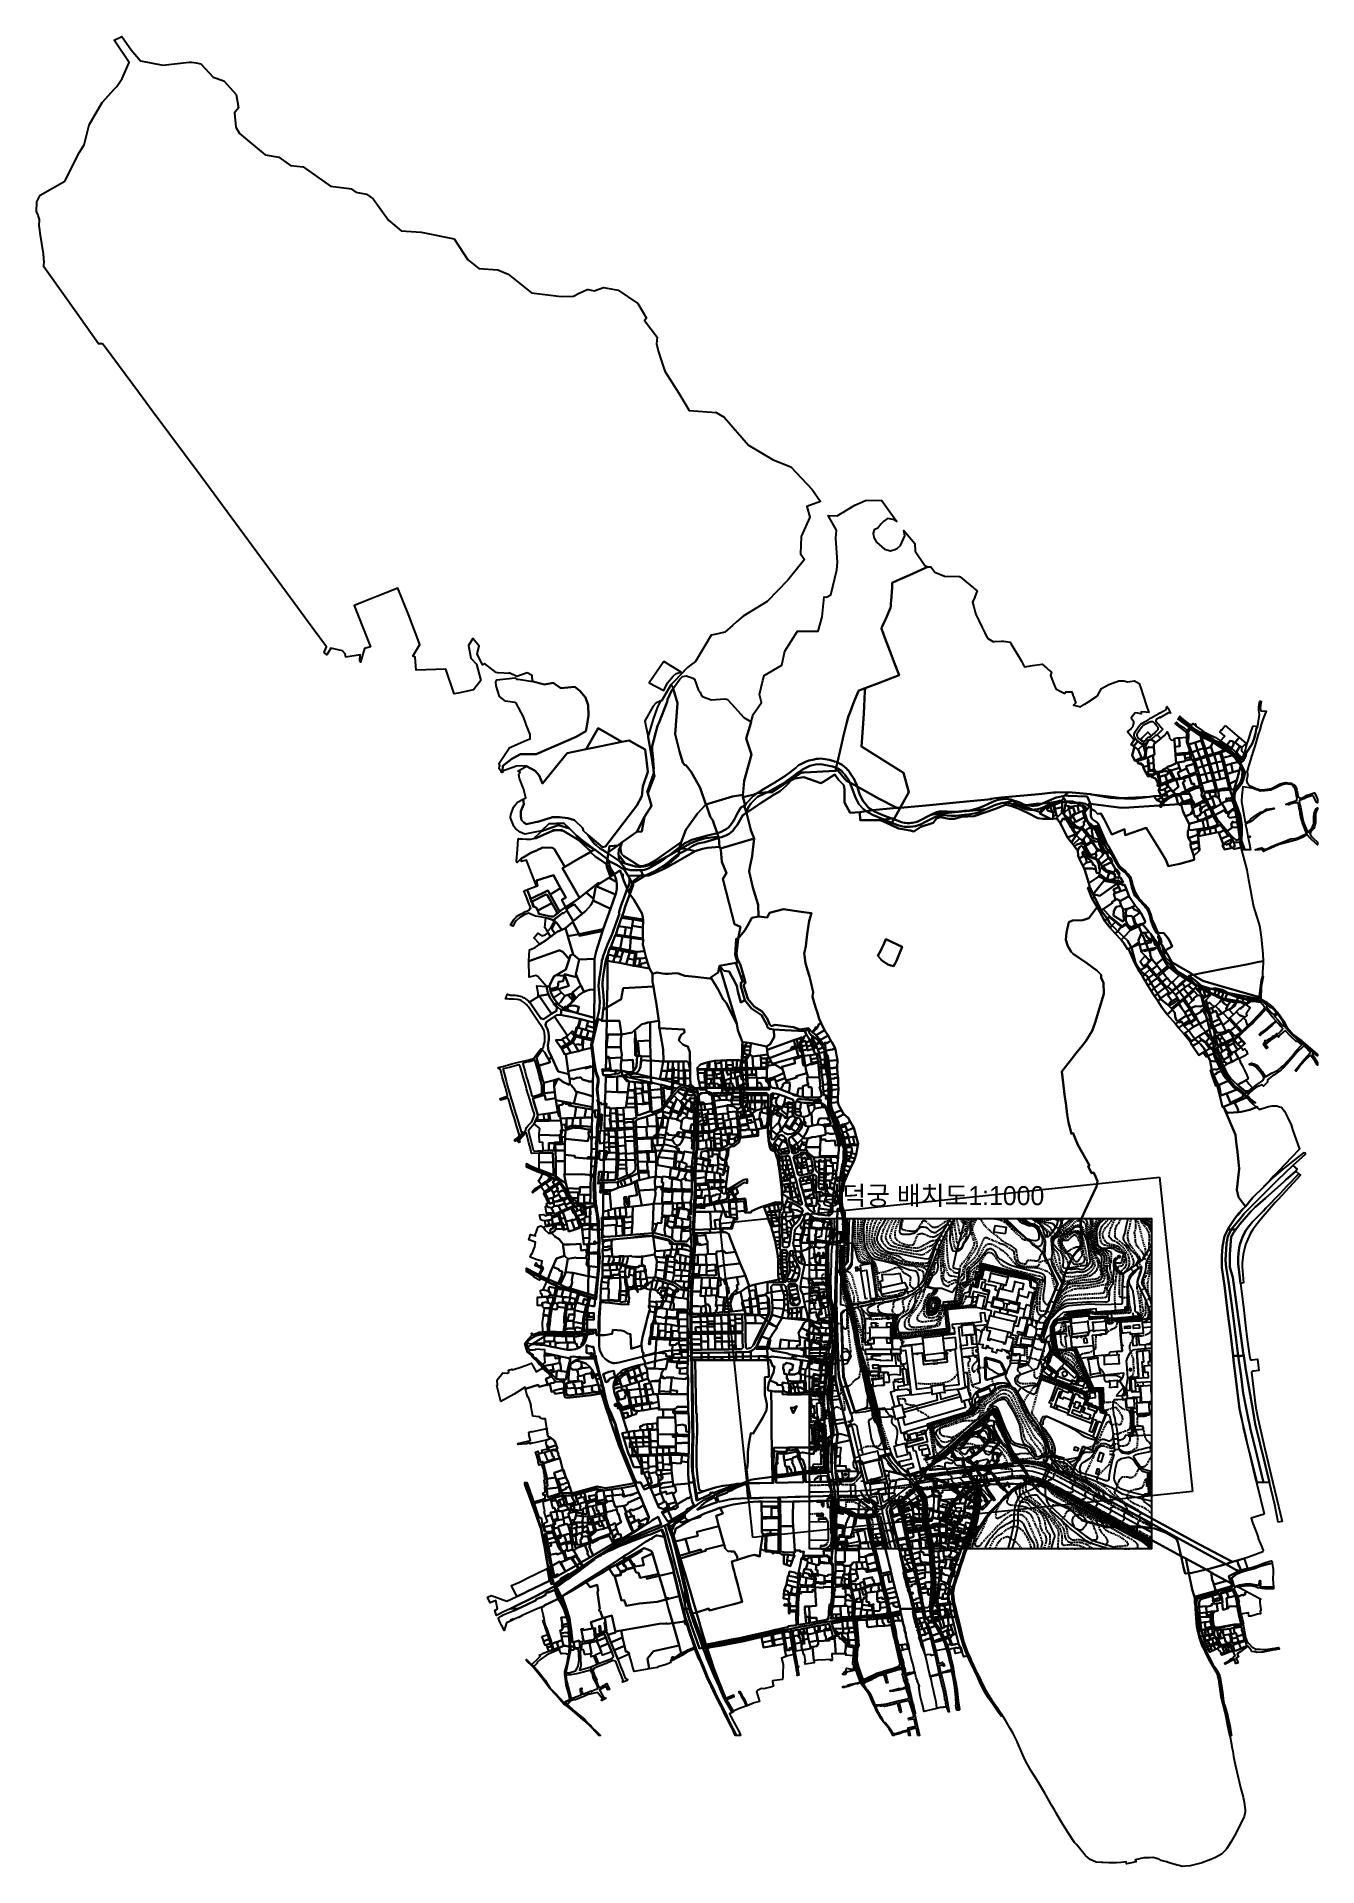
# Model space of a CAD drawing. Header units: feet. Extents: x -1222 to 199575, y -502 to 454509.
# Drawn here: x -1222 to 803, y -502 to 2391 of the extents above.
import ezdxf

# ---------------------------------------------------------------- set-up
doc = ezdxf.new("R2010")
doc.units = ezdxf.units.FT
doc.header["$MEASUREMENT"] = 0
for name, pattern in [('AAA006', [2, 1, -1]), ('ANYANG', [9, 5, -1, 2, -1]), ('ANYANG1', [11.5, 6, -1, 1, -1.5, 1, -1]), ('ANYANG11', [1.5, 1, -0.5]), ('ANYANG2', [6, 5, -1]), ('ANYANG3', [3, 2, -1]), ('JEON', [12, 4, -0.5, 1, -0.5, 4, -0.5, 1, -0.5])]:
    doc.linetypes.add(name, pattern=pattern)
doc.layers.get('0').update_dxf_attribs({"linetype": 'CONTINUOUS'})
for name, color, linetype in [('AA200', 7, 'CONTINUOUS'), ('AAA001', 7, 'CONTINUOUS'), ('AAA002', 7, 'CONTINUOUS'), ('AAA004', 7, 'ANYANG3'), ('AAA006', 7, 'AAA006'), ('AAA007', 7, 'ANYANG11'), ('AAA008', 7, 'CONTINUOUS'), ('AAC001', 7, 'CONTINUOUS'), ('AAC002', 7, 'CONTINUOUS'), ('AAC003', 3, 'ANYANG'), ('AAC006', 7, 'ANYANG1'), ('AD002', 7, 'CONTINUOUS'), ('AD0022', 1, 'CONTINUOUS'), ('ADA085', 1, 'CONTINUOUS'), ('AE001', 1, 'ANYANG2'), ('AE0101', 7, 'CONTINUOUS'), ('AE110', 7, 'CONTINUOUS'), ('AE120', 1, 'CONTINUOUS'), ('AE130', 42, 'CONTINUOUS'), ('AE131', 42, 'CONTINUOUS'), ('AE150', 7, 'CONTINUOUS'), ('AE222', 7, 'CONTINUOUS'), ('AE230', 7, 'CONTINUOUS'), ('AE340', 7, 'CONTINUOUS'), ('AZ020', 7, 'CONTINUOUS'), ('AZ030', 7, 'CONTINUOUS'), ('AZ080', 1, 'CONTINUOUS'), ('AZ0801', 7, 'CONTINUOUS'), ('AZ0803', 7, 'CONTINUOUS'), ('BA001', 5, 'CONTINUOUS'), ('BA002', 7, 'CONTINUOUS'), ('BA003', 5, 'CONTINUOUS'), ('BB0011', 1, 'CONTINUOUS'), ('CAA001', 7, 'CONTINUOUS'), ('CAA002', 30, 'CONTINUOUS'), ('DA001', 3, 'CONTINUOUS'), ('DD001', 3, 'CONTINUOUS'), ('EA0018', 7, 'JEON'), ('EA0118', 7, 'JEON'), ('line', 7, 'CONTINUOUS'), ('mm', 7, 'CONTINUOUS'), ('ZD001', 7, 'CONTINUOUS'), ('지적', 7, 'CONTINUOUS')]:
    doc.layers.add(name, color=color, linetype=linetype)
doc.styles.add('GHS', font='ROMANS', dxfattribs={"bigfont": 'NGSW.shx'})
doc.styles.add('GHS1', font='ROMANS.shx', dxfattribs={"bigfont": 'ghs.shx'})
picture_1 = doc.add_image_def('image1.jpg', size_in_pixel=(8269, 5907))

msp = doc.modelspace()

# ---------------------------------------------------------------- texts
at = {"layer": 'ZD001', "style": 'GHS1'}
msp.add_text('창덕궁 1:1000 수치지형도', height=1, dxfattribs=at).set_placement((9.6, 614.4))
at = {"layer": 'ZD001', "insert": (193, 557.1), "char_height": 30, "attachment_point": 5, "style": 'GHS'}
msp.add_mtext_dynamic_manual_height_columns('{\\fGulim|b0|i0|c129|p50;창덕궁 배치도1:1000}', width=387.055, gutter_width=5, heights=[0], dxfattribs=at)

# ---------------------------------------------------------------- blocks, each defined once
blk = doc.blocks.new('창덕궁')
at = {"color": 255}
blk.add_lwpolyline([(0, 522.5), (540.8, 522.5), (540.8, 0), (0, 0)], close=True, dxfattribs=at)
at = {"layer": 'AA200', "color": 255, "flags": 128}
for points in [[(26.4, 475.5), (26.4, 475.1), (25.8, 475.1), (25.8, 475.5)], [(26.4, 474), (26.4, 473.6), (25.8, 473.6), (25.8, 474)], [(26.3, 469.8), (26.3, 470.2), (25.8, 470.2), (25.8, 469.9)], [(26.1, 433.6), (26.2, 434.1), (25.7, 434.2), (25.7, 433.6)], [(26.2, 432), (26.2, 432.6), (25.7, 432.6), (25.7, 432)], [(26.3, 429.1), (26.3, 428.5), (25.7, 428.4), (25.7, 429.1)], [(26.3, 427.4), (26.3, 426.8), (25.8, 426.8), (25.7, 427.3)], [(26.3, 425.3), (26.3, 425.9), (25.8, 425.8), (25.8, 425.3)], [(26.4, 422.2), (25.9, 422.2), (25.9, 421.7), (26.4, 421.7)], [(43.8, 189.6), (44, 189.1), (43.4, 188.9), (43.2, 189.4)], [(45.4, 182.5), (45.4, 183.1), (44.8, 183.1), (44.8, 182.5)], [(76, 127.6), (76.2, 127), (75.7, 126.9), (75.5, 127.5)], [(77.2, 123.2), (77.1, 123.7), (76.5, 123.5), (76.7, 123)]]:
    blk.add_lwpolyline(points, close=True, dxfattribs=at)
at = {"layer": 'AAA001', "color": 255, "flags": 128}
for points in [[(0, 520.8), (0.7, 522.5)], [(0, 507.6), (1.1, 507.4), (2.4, 514.5), (2.1, 514.6), (2.8, 519.2), (0, 519.7)], [(0, 441.7), (2.9, 441.5), (2.9, 441.2), (9.4, 441), (9.6, 444.3), (9.8, 444.3), (9.9, 448.6), (0, 449)], [(0, 424.8), (4.5, 424.4), (3.6, 413.5), (0, 413.9)], [(0, 410.4), (3.1, 409.9), (3, 405.4), (2.5, 404.7), (0, 404.2)], [(0, 403.3), (1.2, 403.5), (1.9, 399.6), (0, 399.3)], [(8.3, 382.5), (7.1, 389.2), (2, 388.4), (1.8, 389.6), (1.4, 389.5), (1.4, 389.8), (0, 389.6)], [(18, 382.5), (16.8, 388.2), (16.1, 392.6), (15.5, 392.5), (15.2, 394.1), (12, 393.6), (11.8, 394.7), (9.4, 394.4), (9.5, 393.5), (9, 393.4), (9.2, 391.7), (9.5, 388.3), (7.4, 388), (8.3, 382.5)], [(18.1, 382.5), (17.3, 388.3), (18.7, 388.5), (18.7, 388.8), (21.2, 389.1), (21.4, 387.8), (21.1, 387.7), (21.6, 385.1), (23, 385.3), (23.3, 383.4), (24.2, 383.6), (24.4, 382.5)], [(0, 352.8), (1.6, 352.2), (4.9, 359), (0, 361.3)], [(0, 329.1), (2.6, 328.3), (3.3, 330.7), (5.5, 330.3), (6.3, 334.6), (7, 334.5), (7.7, 339.2), (0, 341)], [(0, 285.4), (3.6, 284.8), (3.5, 284.3), (15.5, 282.2), (16.5, 288), (17, 292.6), (4.5, 294.7), (4.1, 292.3), (1.1, 292.9), (0.7, 290.8), (0, 291)]]:
    blk.add_lwpolyline(points, dxfattribs=at)
for points in [[(32.4, 515.9), (33, 520.8), (24.3, 521.7), (23.9, 516.7)], [(18.5, 493.7), (15.6, 494), (15.4, 492.4), (9.8, 493.2), (11.4, 505.8), (19.7, 504.8)], [(28.4, 507), (22.1, 507.5), (23.2, 516.6), (29.4, 516.1)], [(13.5, 406.2), (1.2, 403.9), (1.8, 400.4), (10.7, 402), (12.1, 393.7), (16, 394.3)], [(21.7, 406.1), (22.5, 401.3), (20.1, 400.7), (20.6, 397.7), (17.2, 397.1), (15.7, 405)], [(22.4, 406.1), (27.4, 407.2), (27.6, 405.3), (28.1, 405.4), (28.4, 401.3), (27.7, 401.2), (27.8, 398.6), (24.1, 398.3), (23.6, 401.4), (23.1, 401.3)], [(4.8, 392.1), (5.2, 388.9), (2, 388.4), (1.7, 389.9), (1, 389.8), (0.8, 391.4)], [(25, 380.8), (18.2, 379.6), (19.6, 371.1), (19.3, 370.8), (13.9, 369.8), (14.9, 364.1), (27.2, 366)], [(18.7, 357.4), (17.7, 349.9), (32.1, 348.4), (32, 356.2)], [(17.9, 333), (17.9, 334.9), (18.1, 338.5), (16.6, 338.5), (8.8, 339.5), (7.9, 339.7), (7.7, 338.3), (6.5, 330.8), (5.9, 326.6), (9.4, 326.6), (10.2, 330.4), (11.1, 330.2), (11.9, 334.2), (15.7, 333.6)], [(17.7, 329), (13.7, 329.9), (12.4, 324.8), (15.5, 324.8), (16.5, 323.7)], [(32.3, 337.3), (19.8, 338.1), (19.1, 328.5), (24.3, 328.2), (24.3, 328.7), (31.6, 328.4)], [(6.4, 267.7), (6.1, 264.7), (16.3, 264.2), (17.2, 273.7), (7, 274.7), (6.7, 270.7), (12.5, 270.1), (12.3, 267.3)], [(7.3, 264.6), (6.5, 257.8), (10.1, 257.8), (10.4, 260.6), (12.2, 260.4), (12, 257.8), (15.6, 257.5), (16.2, 264.1)], [(42.5, 259.8), (37.2, 259.3), (35.4, 258.8), (36.4, 266.2), (40.9, 266.4)], [(36.5, 240.6), (36.1, 245.4), (36.9, 245.5), (36.6, 249.8), (44.4, 250.4), (44.8, 245.8), (45.3, 245.8), (45.8, 241.4)], [(44.3, 250.5), (36.9, 249.9), (36.5, 254.3), (37.6, 254.5), (37.2, 259), (41.7, 259.6), (42.4, 254.1), (43.8, 254.2)]]:
    blk.add_lwpolyline(points, close=True, dxfattribs=at)
at = {"layer": 'AAA001', "color": 255}
for points in [[(0, 375.6), (1.8, 375.8), (1.4, 379.4), (8.6, 380.6), (8.3, 382.5)], [(8.3, 382.5), (9, 378.6), (16.2, 379.7), (18.4, 379.7), (18.1, 381.5), (18, 382.5)], [(24.4, 382.5), (24.7, 380.8), (20, 380.2), (19.6, 382.3), (18.2, 382.2), (18.1, 382.5)], [(195.9, 94.6), (181.3, 93.6), (181.3, 94), (176.5, 93.5), (182.5, 84.1), (184.6, 80.8), (194.3, 84.1), (194.3, 83.6), (197.6, 83.6), (197.6, 86.1), (196.3, 86.1), (195.9, 94.6)], [(197.8, 83.3), (205.8, 84), (205.8, 85.8), (206.4, 85.9), (206.4, 88.3), (204.8, 88.2), (204.8, 91.5), (196.2, 91.4), (196.4, 86.3), (197.6, 86.3), (197.8, 83.3)], [(247.4, 101.4), (246.2, 102.3), (224.4, 99.6), (224.4, 99.2), (239, 89.2), (247.4, 101.4)], [(256.5, 83.6), (258.3, 86.3), (253.7, 90.4), (247.5, 83.2), (254, 79.6), (255.4, 82), (252.8, 83.5), (254.2, 85.4), (256.5, 83.6)], [(254.4, 80), (261, 75.3), (261.2, 79.1), (259.3, 80.2), (261.3, 83.4), (261.2, 88.5), (260.3, 88.8), (254.4, 80), (254.4, 80)], [(255.2, 90.4), (257.7, 88.3), (258.6, 89.3), (261.2, 89.6), (260.8, 95.1), (257.9, 94.7), (258.1, 93.7), (255.2, 90.4)], [(151.2, 70.7), (150.1, 71.9), (148.5, 71.7), (147.4, 71.7), (145.8, 71.9), (142.5, 73), (144.9, 67.1), (151.2, 70.7)], [(147.5, 57.9), (151, 59.3), (149.7, 63.9), (156.9, 65.9), (158.1, 61.5), (163.2, 62.7), (161, 68.8), (159.3, 71.6), (144.9, 66.7), (147.5, 57.9)], [(149.3, 49.4), (153.5, 50.4), (152.8, 54.4), (158.3, 55.4), (159.1, 50.6), (163.1, 51.2), (164.4, 53.8), (163.3, 61.8), (147.5, 57.7), (149.3, 49.4)], [(173.2, 63), (173.2, 55.5), (180, 55.9), (180, 58.3), (178.8, 58.3), (178.7, 63.3), (173.2, 63)], [(219.3, 74.1), (218.3, 69.5), (210.6, 71), (209.6, 66.8), (204.8, 67.9), (206.8, 77), (219.3, 74.1)], [(220.8, 64), (216.5, 65), (217.7, 69.5), (218.5, 69.3), (219.3, 73), (223, 72), (220.8, 64)], [(223, 50.8), (225.2, 56.7), (227.4, 56.4), (227.8, 60.1), (222.8, 60.6), (219.7, 51.7), (223, 50.8)], [(225.7, 68.3), (229.9, 68.2), (229.8, 65.8), (231.5, 65.6), (231.2, 60), (225.3, 60.6), (225.7, 68.3)], [(228.8, 59.6), (227.8, 54.3), (232.5, 53.3), (232, 49), (235.6, 47.1), (237.7, 58.1), (228.8, 59.6)], [(230.1, 72.2), (229.9, 65.8), (239.8, 65), (239.6, 60.8), (245.1, 60.3), (245.8, 70.9), (230.1, 72.2)], [(237.8, 60), (237.6, 53.5), (243.1, 52.7), (244.1, 59.6), (237.8, 60)], [(247.9, 79.6), (241.4, 83.1), (240.7, 82), (239.1, 79.6), (237.9, 76.6), (237.7, 73.2), (241, 72), (241.2, 72.5), (246.1, 71.7), (247.9, 79.6)], [(245.4, 57.9), (246.3, 61.6), (245.9, 61.7), (246.8, 65.3), (253.9, 63.7), (254.1, 64.5), (260, 63.5), (258, 54.6), (253.4, 55.4), (253.5, 56), (245.4, 57.9)], [(254.9, 76.4), (251.5, 78), (247.8, 78.9), (245.9, 69.9), (245.9, 66.9), (250.9, 66.2), (251.2, 68.5), (251.3, 68.5), (252.3, 71.8), (253.3, 71.8), (254.9, 76.4)], [(251.1, 64.9), (255.4, 64.6), (255.8, 68.2), (260.4, 67.4), (260.6, 72.3), (255, 76.4), (253.3, 71.7), (252.3, 71.7), (251.1, 64.9)], [(150.4, 43.3), (161, 45.1), (160.1, 50.6), (149.5, 48.7), (150.4, 43.3)], [(151.4, 37.9), (160.8, 39.5), (160, 44.8), (150.4, 43), (151.4, 37.9)], [(163.7, 28.6), (163.5, 30.9), (157.4, 30.3), (157, 33.7), (163, 34.3), (162.5, 38.6), (152.5, 37.1), (153.8, 27.6), (163.7, 28.6)], [(157.5, 30.4), (163.5, 31), (163.1, 34.2), (157.2, 33.5), (157.5, 30.4)], [(161, 39.6), (163.8, 39.9), (163.5, 43.2), (161.7, 43.2), (161.2, 44.8), (160.2, 44.7), (161, 39.6)], [(161.3, 44.9), (163.7, 45.3), (163.1, 49.9), (160.6, 49.5), (161.3, 44.9)], [(164.6, 50.2), (167.9, 50.4), (168, 47.8), (167.9, 47.5), (168.1, 46.1), (164.9, 45.8), (164.6, 50.2)], [(165.6, 29.6), (169.8, 29.5), (169.2, 32.5), (168.8, 32.5), (168.9, 37), (177.1, 37.3), (177.1, 36.9), (179.9, 37.3), (179.7, 42.3), (165, 41.9), (165.6, 29.6)], [(169, 36.9), (169.3, 32.4), (177.2, 33.1), (177, 37.2), (169, 36.9)], [(173.3, 30), (173.2, 32.7), (169.4, 32.3), (169.9, 29.7), (173.3, 30)], [(173.5, 55.3), (173.5, 48.1), (178.3, 48.3), (179.5, 51.6), (179.5, 52.4), (179.5, 55.5), (173.5, 55.3)], [(181.6, 30.3), (180.8, 37.2), (177.4, 36.7), (177.6, 33.1), (173.5, 32.7), (173.7, 29.3), (181.6, 30.3)], [(188.9, 36.9), (195.4, 38.5), (195.2, 39.7), (198, 40.4), (201.4, 39.8), (201.7, 40.6), (205.1, 39.9), (206.8, 46), (194.6, 48.9), (193, 44.1), (187.3, 42.7), (188.9, 36.9)], [(191.4, 32.8), (197.5, 33.4), (197.4, 35), (203.7, 35.7), (204.9, 24.8), (194.6, 23.3), (191.9, 25.5), (191.4, 32.8)], [(204.9, 35.6), (215.9, 35.5), (215.6, 25.2), (206.3, 25.2), (204.9, 35.6)], [(211.7, 37), (214.9, 36.7), (216.4, 41.2), (207.4, 45.4), (205.3, 39.8), (205.6, 39.4), (205.2, 36.9), (208.3, 36.4), (210, 39.9), (212.1, 38.7), (211.7, 37)], [(223, 20.3), (223.8, 23.5), (219.9, 24.3), (220.2, 25.1), (223.8, 24.3), (225.1, 28.6), (217.3, 30.9), (216.2, 27.3), (216.6, 26.9), (215.2, 22.1), (223, 20.3)], [(221.4, 40.8), (222.8, 43.4), (221.3, 44.8), (222, 46.5), (224.3, 45.6), (226.2, 49.8), (219.7, 51.6), (216.5, 43.6), (221.4, 40.8)], [(216.5, 33), (219.8, 31.8), (220.7, 34), (223, 32.9), (221.7, 30.4), (224.9, 29.1), (227.9, 35.9), (218.2, 39.9), (216.5, 35.5), (216.7, 34.9), (216.5, 33)], [(221.8, 40.6), (230.9, 36.8), (232.3, 39.9), (223, 43.6), (221.8, 40.6)], [(223.6, 43.7), (227.9, 41.8), (229.4, 44.4), (234.2, 42.2), (235.4, 47), (227.6, 50.9), (223.6, 43.7)], [(229.5, 28.7), (230.3, 31.6), (231, 31.5), (232, 35), (232.9, 34.8), (232.7, 34.5), (233.9, 34.2), (235.3, 33.8), (234.6, 30.4), (238.7, 29.2), (237.7, 26.2), (229.5, 28.7)], [(234.5, 39.8), (234.3, 38.3), (233.2, 35.2), (232.9, 34.6), (234, 34.4), (241.1, 32.3), (239.6, 26), (243.2, 25), (246.4, 36.6), (245.6, 36.8), (235.8, 39.5), (234.5, 39.8)], [(235.8, 46.4), (238.2, 45.6), (240.2, 47.6), (241, 51.4), (240.6, 52), (239.7, 52.3), (237.1, 52.7), (235.8, 46.4)], [(238, 39.1), (239.6, 44.9), (241.3, 44.6), (242.6, 49.9), (247.5, 48.7), (248.1, 50.5), (252.1, 49.5), (252, 48.7), (256.9, 47.3), (254.9, 40.5), (247.3, 42.1), (246, 37), (238, 39.1)], [(244.5, 57.7), (243.1, 52.2), (254.5, 49.6), (255.5, 53.6), (252.6, 54.1), (252.9, 56), (244.5, 57.7)], [(177.5, 0), (177.3, 1.3), (174.7, 1.9), (174.9, 0)], [(189.7, 0), (189.6, 2.1), (177.5, 1.3), (177.7, 0)], [(191.5, 18.9), (192.8, 12.1), (193.6, 12.2), (194.5, 7.4), (206.5, 8.9), (206.6, 20.2), (191.5, 18.9)], [(196, 5), (194.2, 4.7), (194.8, 0)], [(196, 0), (196, 5)], [(206.6, 0), (207, 4.7), (196.9, 5.6), (196.2, 0.8), (202.6, 0.1), (202.6, 0)], [(208.1, 18.6), (207, 13.8), (208.2, 13.4), (208, 12.8), (208.7, 12.5), (208, 10), (214.6, 8.8), (216.3, 16.9), (208.1, 18.6)], [(210.3, 0), (210.9, 4.3), (207.8, 4.8), (207, 0)], [(208.2, 9.7), (207.7, 5), (214.1, 3.6), (213.6, 0)], [(218, 0), (219.3, 7.5), (208.2, 9.7)], [(216.6, 17.9), (214.8, 9), (219.6, 7.8), (220.7, 11.7), (219.4, 12), (220.3, 16.9), (216.6, 17.9)], [(232.7, 7), (220.5, 9.9), (218.3, 0)], [(231.3, 14), (230.1, 10.5), (226, 11.9), (225.1, 9), (220.8, 10), (222.6, 16.9), (231.3, 14)], [(223, 0), (224.3, 4.1), (228.1, 2.9), (227.2, 0)], [(236, 15.3), (237, 19.2), (233.9, 20.2), (233.9, 19.9), (230.7, 20.6), (231.4, 23.5), (237.2, 21.6), (238.5, 25.8), (228.6, 28.8), (225.5, 19.1), (236, 15.3)], [(231.5, 14), (234.4, 13.1), (232.7, 7.1), (228.5, 8.1), (229.2, 10.6), (230.4, 10.3), (231.5, 14)], [(230.5, 0), (232.7, 7)], [(232.8, 0), (232.1, 0.3), (231.9, 0)], [(240.1, 0), (241.2, 2.9), (234.1, 5.6), (232.1, 0.5)], [(232.1, 0.5), (233.2, 0)], [(234.5, 5.6), (240.8, 3.4), (243.8, 10.4), (236.1, 12.7), (234.5, 5.6)], [(243.7, 10.8), (244.1, 12.3), (242.1, 13), (242.4, 17.7), (239.4, 18.1), (237.4, 12.9), (243.7, 10.8)], [(237.6, 19.2), (243.6, 17.6), (244, 18.7), (247.3, 17.7), (249.7, 24.5), (244.2, 26.2), (243.7, 24.2), (239.2, 25.3), (237.6, 19.2)], [(245, 13.6), (246.6, 17.7), (244, 18.5), (242.4, 14.8), (245, 13.6)]]:
    blk.add_lwpolyline(points, dxfattribs=at)
at = {"layer": 'AAA002', "color": 255, "flags": 128}
blk.add_lwpolyline([(3, 509.1), (16.9, 507.2), (17, 508.5), (21.2, 508), (22.4, 516.4), (19.9, 516.7), (20.1, 518), (6.9, 519.6), (6.7, 518.4), (4.3, 518.6)], close=True, dxfattribs=at)
at = {"layer": 'AAA004', "color": 255}
for points in [[(375.2, 456.7), (372.7, 455.6), (374.4, 451.9), (376.9, 453), (375.2, 456.7)], [(41.6, 382.5), (42.2, 377.8), (36.7, 377), (35.9, 382.1), (39.3, 382.5)], [(39.3, 382.5), (41.6, 382.7), (41.6, 382.5)], [(211.9, 390.2), (219.7, 390.5), (219.8, 385.8), (212.3, 385.4), (211.9, 390.2)], [(99.2, 363), (97.5, 363), (97.2, 368.8), (99.2, 368.8)], [(99.2, 368.8), (115.1, 369), (114.9, 363.4), (99.2, 363)], [(105.1, 357.1), (107.9, 357.2), (108.1, 350.3), (105.5, 350.3), (105.1, 357.1)], [(343, 366.2), (342.4, 363.9), (339.6, 364.6), (340.2, 366.9), (343, 366.2)], [(148.5, 329.4), (148.9, 325.7), (146.4, 325.5), (146, 329.2), (148.5, 329.4)], [(356.9, 332.5), (355.9, 332.8), (356.9, 335.8), (357.6, 338.4), (363.9, 336.5), (362.1, 330.9), (356.9, 332.5)], [(373.5, 331.1), (371.8, 325.7), (366.8, 327.1), (368.6, 332.7), (373.5, 331.1)], [(320.1, 312.9), (320.6, 315.1), (318.7, 315.6), (318.2, 313.4), (320.1, 312.9)], [(384.8, 130.9), (384, 128.9), (374.7, 132.5), (375.6, 134.6), (384.8, 130.9)], [(141.7, 109.5), (141.5, 111), (145.5, 111.4), (145.7, 110), (141.7, 109.5)], [(169.9, 82.4), (165.6, 89.2), (150, 78.3), (154.5, 72.2), (169.9, 82.4)], [(196.4, 91.6), (200.1, 91.6), (199.8, 95.5), (196, 95.2), (196.4, 91.6)], [(371.8, 99.6), (370.8, 97.4), (361.8, 101.3), (362.7, 103.5), (371.8, 99.6)], [(173.4, 76.6), (178.1, 78.7), (174.1, 85.2), (170.2, 82.9), (173.4, 76.6)], [(104.2, 9), (104.7, 7.5), (101.7, 6.7), (101.4, 8.4), (104.2, 9)]]:
    blk.add_lwpolyline(points, dxfattribs=at)
at = {"layer": 'AAA004', "color": 255, "flags": 128}
for points in [[(31.2, 369.6), (31.5, 366.6), (30.4, 365.1), (27.8, 365.8), (27.3, 368.9), (29.4, 371)], [(64.1, 196.1), (62.7, 201.5), (56.1, 199.5), (57.8, 194.1)], [(17.8, 125.3), (17.5, 128.7), (11.5, 128.4), (11.5, 125.2)], [(88.4, 63), (88.5, 63.9), (87.6, 64.5), (87.8, 65), (73.8, 72.9), (73.4, 72.5), (72.2, 73.1), (72.1, 74.7), (57.4, 73.7), (58, 63.5), (60.9, 63.4)]]:
    blk.add_lwpolyline(points, close=True, dxfattribs=at)
at = {"layer": 'AAA004', "color": 255}
for points in [[(96.6, 363.4), (94.1, 363.3), (94, 365.5), (96.6, 365.5)], [(89.7, 328.1), (89.6, 325.5), (87.5, 325.4), (87.5, 328)], [(96.8, 318.8), (98.7, 318.8), (98.7, 316.2), (96.9, 316.1)]]:
    blk.add_lwpolyline(points, close=True, dxfattribs=at)
at = {"layer": 'AAA006', "color": 255}
blk.add_lwpolyline([(184.9, 144.3), (185.5, 142.4), (181.8, 141), (181, 142.8), (184.9, 144.3)], dxfattribs=at)
at = {"layer": 'AAA007', "color": 255, "flags": 128}
for points in [[(28.2, 505.9), (31.4, 505.6), (31.8, 508.6), (35.2, 508.2), (35.4, 512.1), (29.1, 512.9)], [(66, 195.1), (65.6, 196.6), (63.7, 195.8), (64, 194.7)], [(22.7, 67.1), (22.6, 69.4), (20.4, 69.3), (20.5, 67.1)], [(90.1, 66), (91.5, 67.7), (93.8, 66), (92.4, 64.2)]]:
    blk.add_lwpolyline(points, close=True, dxfattribs=at)
at = {"layer": 'AAA007', "color": 255}
blk.add_lwpolyline([(198.1, 409), (196.1, 409.5), (195.4, 406.6), (197.4, 406), (198.1, 409)], dxfattribs=at)
at = {"layer": 'AAA008', "color": 255, "flags": 128}
for points in [[(13.7, 522.5), (13.3, 519.1), (4.7, 520.2), (5.3, 522.5)], [(0, 475.7), (0, 475.7), (0, 475.9), (2.1, 476.3), (1, 483.5), (0, 483.5)], [(0, 475.7), (2.2, 476.2), (2.2, 476.5), (6.4, 477.1), (6.9, 475.2), (7.2, 475.3), (8.4, 466.9), (6.7, 466.6), (7.1, 463.7), (7.1, 461.8), (5.7, 459.8), (0.3, 459), (0, 460.6)], [(99.2, 444.1), (98.1, 451.2), (80.3, 448.1), (81.5, 439.5), (90.1, 441), (96.5, 395.8), (99.2, 396.3)], [(0, 317), (1.5, 316.9), (1.9, 320.2), (2.3, 320.2), (2.2, 325), (0, 325.2)], [(0, 271.1), (4.5, 270.9), (4.4, 268.5), (4.8, 268.5), (4.2, 255.1), (0, 251.5)], [(0, 43), (29.1, 43.6), (29.7, 14), (0, 13.3)], [(55.2, 0), (55.4, 6.1), (44.9, 6.4), (44.5, 0)], [(78, 0), (77.5, 5.2), (59.9, 4), (60.1, 0)], [(71.2, 0), (73.1, 0.1), (73.1, 0)], [(81.3, 0), (80.9, 8.6), (92.7, 9.3), (92.9, 6.1), (93.2, 6.1), (93.4, 0)]]:
    blk.add_lwpolyline(points, dxfattribs=at)
for points in [[(34.6, 492.3), (26.7, 494.6), (25, 486), (29.1, 485.3), (31.2, 486)], [(35.2, 512.2), (35.4, 515.6), (29.5, 516.1), (29.1, 513)], [(35.3, 492.5), (30.8, 493.6), (33.5, 504.1), (35.4, 504)], [(51.9, 498.6), (51.9, 495.3), (49.3, 495.2), (49.2, 490.1), (50, 490.1), (49.9, 486.6), (43.8, 486.8), (44.2, 498.7)], [(56.7, 509.3), (52.7, 509.2), (52.8, 503.3), (54.4, 503.3), (54.5, 500.1), (56.9, 500.1)], [(56.8, 513.2), (53.8, 513.4), (53.8, 510.1), (56.6, 509.9)], [(26.7, 477.5), (27.1, 483.4), (10.4, 484.9), (9.6, 477.7), (13.7, 477.4), (13.7, 475.8), (17.1, 475.7), (17.1, 477), (24.2, 476.5), (24.2, 477.7)], [(16.4, 463.3), (16.6, 460.5), (15.8, 460.5), (16.1, 454), (15.6, 453.9), (15.8, 449.3), (12.6, 449.1), (12.6, 453.4), (10.2, 453.3), (10.1, 465.1), (13.4, 465.1), (13.4, 463.2)], [(26, 449), (17.4, 449), (17.4, 460.1), (25.2, 460.2), (25.3, 459.3), (26, 459.3)], [(77.4, 440.4), (76.7, 445.7), (72.8, 445.3), (73.3, 439.9)], [(77.4, 440.8), (77.1, 442.9), (78.8, 443), (79, 441)], [(3.7, 326.5), (11.4, 326.7), (11.4, 324.7), (15.5, 324.7), (15.5, 323.2), (18.8, 322.8), (18.6, 320.2), (16.4, 320.2), (16.2, 317.4), (15.4, 317), (2.5, 316.6), (2.6, 319.9)], [(33.3, 326.1), (29.9, 326.4), (28.9, 322), (28.5, 322.1), (27.8, 318.9), (16.6, 320.2), (16.4, 316.9), (31.5, 316.6)], [(29.8, 326.2), (28.9, 322.1), (23.5, 322.8), (23, 319.6), (19, 320.1), (19.3, 323.1), (17.3, 323.5), (18.2, 328.3)], [(25.6, 276.2), (27.4, 289.6), (20.3, 290.4), (18.7, 276.9)], [(27, 289.7), (27.3, 292.1), (21.7, 292.8), (21.4, 290.4)], [(23.9, 262.1), (23.4, 256.6), (19.6, 256.8), (19.3, 255.6), (15.7, 255.8), (16.4, 262.9)], [(24.1, 264.3), (25.1, 273.1), (18.3, 273.8), (17.4, 265)], [(6.5, 257.6), (6.2, 248.2), (16.8, 247.8), (16.7, 251.5), (10.7, 251.7), (10.8, 253.4), (15.6, 253.3), (15.7, 257.5)], [(23.3, 255.7), (19.7, 255.8), (19.6, 254.9), (18.8, 254.9), (18.8, 254.3), (17.3, 254.3), (17.8, 248.7), (22.5, 248.4)], [(78.7, 145.7), (72.6, 144), (61, 193.2), (67.1, 194.7)], [(42.3, 147.6), (48.9, 147.2), (50.2, 159.7), (43.5, 160.2)], [(42.1, 123.3), (42, 131.5), (57.9, 131.6), (58, 123.6)], [(53.6, 55.6), (54.3, 59.1), (46.5, 61.4), (45.5, 57.3)], [(88.5, 62.9), (88.3, 54.3), (76.8, 54.3), (76.8, 54), (72, 55.2), (65.3, 58.4), (65.3, 59), (61.1, 60.7), (61, 63.3)], [(42.8, 34.1), (42.9, 17.4), (45.8, 17.4), (46, 19.9), (47.6, 19.8), (47.7, 22.5), (52.3, 22.3), (52.8, 33.7)], [(93.3, 32.8), (90.4, 48.4), (79.3, 48.3), (79.3, 48.7), (74.7, 49.6), (72.3, 37.6), (69.9, 37.8), (68.5, 30.1), (71.8, 30.1)], [(90.5, 11.4), (80.6, 9.7), (76.8, 27.6), (86.8, 29.9)]]:
    blk.add_lwpolyline(points, close=True, dxfattribs=at)
at = {"layer": 'AAA008', "color": 255}
for points in [[(309.4, 498.1), (291.4, 501.1), (293.5, 511.7), (311.3, 508.6), (309.4, 498.1)], [(99.2, 396.3), (106.1, 397.3), (99.2, 444.1)], [(147.5, 420.9), (143.5, 435.8), (133.8, 433.9), (114.6, 433.4), (115.7, 423.9), (111.3, 422.8), (113.5, 413.5), (147.5, 420.9)], [(310.8, 416.3), (308.1, 417.6), (287, 422.7), (283.4, 422.6), (284.9, 426.2), (286.6, 433.2), (287.1, 436.7), (290.1, 435.6), (309.6, 430.9), (314.3, 430.3), (313, 427.2), (311.3, 420.2), (310.8, 416.3)], [(155.5, 411.4), (114.5, 402.6), (112.5, 413.1), (150.3, 421.5), (155.5, 411.4)], [(278.7, 425.3), (277.5, 420.6), (273.4, 421.7), (270.9, 412.2), (275, 411.1), (274.5, 409), (283.7, 406.5), (282.6, 401.6), (259.6, 407.2), (257.1, 397.3), (252.5, 398.5), (256.7, 416.1), (266.1, 413.3), (269.2, 425.6), (269.6, 427.9), (278.7, 425.3)], [(296.3, 397.5), (299.1, 407.9), (294.3, 409.1), (294, 409.6), (295.4, 414.9), (278.6, 418.6), (276.6, 410.7), (284.3, 409), (284.6, 408.6), (280.3, 391.5), (289.1, 389.3), (291.4, 398.6), (296.3, 397.5)], [(299.6, 412.1), (299.3, 408.5), (297.1, 399.6), (296.1, 396.5), (298.8, 396.4), (323.7, 390.9), (327.4, 389.3), (328, 392.5), (330.2, 401.4), (331.9, 404.6), (330.6, 404.6), (332.2, 411.6), (335, 411.2), (337.3, 410.3), (337.5, 412.3), (338.6, 417.2), (339.3, 419.4), (336.7, 419.8), (327.1, 422), (324.5, 423), (324.2, 419.9), (320.7, 406.5), (299.6, 412.1)], [(301.3, 411.7), (305.9, 410.5), (307.4, 417.7), (303.1, 418.8), (301.3, 411.7)], [(342.3, 382.4), (343.3, 386.4), (346.7, 385.5), (349.4, 384.5), (349.9, 386.6), (353.8, 404.3), (346.9, 405.9), (344.7, 397.3), (330.4, 401.4), (327.6, 390.4), (332.8, 389.1), (331.2, 382.4)], [(264.7, 398.6), (264.3, 396.3), (265.4, 396.1), (264.5, 392.1), (263.1, 392.4), (262.6, 390.3), (258.1, 391.4), (260, 399.4), (264.7, 398.6)], [(274.1, 382.4), (277.6, 396.5), (278.5, 398.5), (275.6, 399.1), (268.6, 400.9), (266.5, 401.7), (266.3, 399.2), (263.1, 386.2), (261.8, 382.4)], [(261.8, 382.4), (261.8, 382.3), (264.4, 382.1), (271.3, 380.5), (273.7, 379.5), (274, 381.7), (274.1, 382.4)], [(278.2, 382.4), (277.5, 379.3), (273.8, 380.1), (274.3, 382.4)], [(274.3, 382.4), (274.7, 384.5), (278.5, 383.6), (278.2, 382.4)], [(291.5, 382.4), (302.1, 379.9), (300.5, 373.6), (292.9, 375.4), (291, 367.5), (286.4, 368.8), (288.1, 376.7), (277.5, 379.2), (278.3, 382.4)], [(278.3, 382.4), (278.5, 383.4), (279.2, 383.3), (281.1, 391.2), (288.6, 389.4), (287.4, 383.4), (291.5, 382.4)], [(314.4, 377.3), (312.8, 370.8), (300.9, 373.3), (302.4, 380.1), (314.4, 377.3)], [(323.3, 353.6), (324.6, 358.1), (326.2, 357.8), (328.6, 367.3), (312.9, 370.9), (314.5, 377.5), (329.9, 373.5), (331.7, 381.3), (340.8, 379.1), (337.3, 364.5), (336.5, 365), (333.2, 366), (329.7, 351.9), (323.3, 353.6)], [(331.2, 382.4), (331, 381.5), (341.4, 379), (342.3, 382.4)], [(99.2, 349.7), (95, 350), (95.6, 346.2), (95.7, 337.1), (95.3, 333.5), (99.2, 334.1)], [(99.2, 350.2), (98.6, 350.2), (98.5, 357.8), (99.2, 357.8)], [(99.2, 357.8), (105, 357.8), (105.2, 350.3), (99.2, 350.2)], [(99.2, 334.1), (99.8, 334.2), (125, 334.6), (129.1, 334.1), (128.9, 336.3), (128.8, 348.2), (128.9, 350.8), (125.2, 350.1), (99.9, 349.7), (99.2, 349.7)], [(122.6, 350.5), (122.4, 357.8), (129, 358), (128.9, 351.5), (125.3, 350.6), (122.6, 350.5)], [(126.6, 363.5), (123.8, 363.5), (123.7, 365.4), (126.5, 365.4), (126.6, 363.5)], [(246.3, 255.4), (243.3, 254.4), (241.7, 253.8), (237.3, 252.7), (223.1, 251.2), (213.7, 250.3), (212.8, 257.4), (236.8, 259.9), (230.3, 316.5), (232.8, 316.8), (230.9, 334.4), (211.9, 332.1), (211.7, 337.4), (208.9, 336.9), (208.8, 338.1), (230.2, 340.4), (229.4, 349.2), (226.8, 349), (226.3, 355.2), (256.4, 358.2), (256.7, 355.1), (255.3, 354.9), (244.1, 353.8), (243.9, 353.8), (240.4, 353.9), (240.9, 350.5), (235.9, 350.1), (237.3, 335.5), (238.7, 323.7), (240.9, 303.1), (244.3, 272.6), (246.3, 255.4)], [(261.9, 338.8), (257.6, 339), (247, 338.1), (242, 337), (242, 341.3), (241.1, 349.6), (240.5, 353.9), (244, 353.8), (255.6, 354.8), (257.6, 355.1), (259.8, 355.3), (259.9, 352.3), (261.2, 342.2), (261.9, 338.8)], [(256.5, 358.2), (259.3, 358.3), (272.4, 359.6), (270.7, 373.6), (276.9, 374), (278.5, 360.5), (281.2, 360.6), (281, 354.5), (260, 352.3), (259.9, 355.4), (256.8, 355.1), (256.5, 358.2)], [(323.2, 333.1), (320.5, 333.5), (317.3, 334.2), (312.7, 335.5), (311.8, 335.9), (311.7, 333.7), (309.3, 323.8), (306.8, 324.5), (307.4, 326.6), (304, 327.1), (287.9, 331.3), (285.6, 332.4), (285.3, 329.6), (282.4, 330.4), (286.2, 344.4), (285, 344.6), (280.6, 345.4), (281.6, 350.1), (277, 351.1), (276, 346.1), (273.3, 347), (272.8, 343.9), (269.1, 328.8), (268.3, 326.3), (267.4, 324.2), (270.2, 324.1), (274.8, 323.1), (273.7, 320), (273.4, 318.7), (274.9, 318.3), (278.1, 317.6), (279.6, 317), (279.8, 318.7), (280.5, 321.6), (282.9, 321.1), (282.8, 319.9), (282.4, 318.6), (284.5, 318.3), (289.4, 317.1), (289.6, 316.6), (288.3, 312.2), (290.4, 311.8), (293.5, 311.1), (294.5, 310.8), (296.1, 310.2), (296.3, 312.2), (297.5, 315.2), (301.9, 313.9), (304.1, 313), (304.5, 315.5), (304.8, 315.7), (316, 312.9), (318, 312), (318.4, 315.2), (322.2, 330.2), (323.2, 333.1)], [(320.8, 340.6), (316.8, 342.3), (285.6, 349.9), (280.1, 350.5), (281.8, 354.2), (284.6, 366.1), (284.7, 369.4), (286.9, 368.5), (291.2, 367.4), (320.1, 360.8), (325.3, 360), (324.1, 357), (321.1, 344.7), (320.8, 340.6)], [(443.2, 342.4), (442.3, 345.4), (441.7, 348.6), (440.8, 356.2), (440.8, 357.9), (440.9, 360.2), (438.9, 359.4), (434.9, 358.7), (419.7, 356.8), (416.1, 356.6), (413, 356.9), (413.6, 354.9), (414.5, 351), (415.4, 343.6), (415.4, 341.6), (415.5, 339.1), (418.3, 340), (422.1, 340.7), (437.5, 342.7), (440.1, 342.9), (443.2, 342.4)], [(468.9, 361), (468.6, 358.5), (468.8, 353.5), (469.4, 349.4), (470.4, 345.8), (467.1, 346.1), (452.6, 344.9), (449, 343.7), (449.2, 346.8), (449.1, 351), (448.7, 355), (448.2, 356.8), (447.6, 358.8), (450, 358.6), (452.9, 358.6), (462.8, 359.5), (465.9, 360), (468.9, 361)], [(526.5, 360.8), (522.9, 360.2), (512.1, 359.5), (495, 358.5), (492.1, 358.5), (492.4, 355.6), (493.9, 343.9), (493.9, 341.6), (497, 342), (507.3, 342.9), (507.4, 340.5), (507.4, 339.7), (510.3, 340.1), (525.2, 341.1), (528.3, 341.1), (528, 343.2), (527.7, 347.3), (527.7, 348.4), (527.7, 350), (527.1, 350), (526.6, 359.1), (526.5, 360.8)], [(506.9, 352.6), (507.1, 349.3), (498.8, 348.6), (498.7, 351.9), (506.9, 352.6)], [(521.5, 354.8), (521.9, 349.3), (512.3, 348.6), (512.2, 354.1), (521.5, 354.8)], [(99.2, 324.4), (93.1, 324.4), (93, 330.4), (96.6, 330.3), (96.6, 332.6), (99.2, 332.8)], [(99.2, 332.8), (101.9, 332.9), (102, 324.5), (99.2, 324.4)], [(128, 333.1), (128.2, 325.5), (122.8, 325.3), (122.6, 333), (128, 333.1)], [(161.9, 321.7), (159.1, 321.2), (150.9, 320.6), (150.9, 320.3), (144.3, 319.6), (144.8, 313.4), (152.1, 314.1), (154.6, 293.1), (160.7, 243.8), (194.3, 247.8), (194.1, 249.1), (193.8, 252.2), (193.5, 254.2), (193.3, 255.1), (169.8, 252), (164.5, 295.1), (161.8, 319.5), (161.9, 321.7)], [(214.5, 310), (213.5, 314.6), (211.8, 332.1), (211.6, 337.2), (206.3, 336.4), (181.8, 333.9), (178.2, 334.1), (179.4, 329.7), (181.2, 311.8), (181, 306.5), (186.7, 307.7), (209.4, 309.9), (214.5, 310)], [(239.1, 321.5), (250.2, 322.8), (248.5, 338.2), (255.1, 338.6), (256.7, 323.6), (264.8, 324.4), (265.4, 319.3), (239.6, 316.1), (239.1, 321.5)], [(317.3, 334.2), (312.9, 335.5), (314.5, 342.8), (316.8, 342.3), (319.1, 341.3), (317.3, 334.2)], [(321.6, 319.1), (321.3, 316), (321, 311.6), (320.7, 308.8), (323.3, 309), (332.6, 308.5), (332.3, 306.9), (334.5, 307), (339.3, 306.6), (340.7, 306.2), (340.5, 308.6), (340.9, 316.5), (341.3, 318.6), (339.1, 318.3), (337.4, 318.3), (335.7, 318.3), (333.1, 318.9), (333, 318.4), (322, 319.1), (321.6, 319.1)], [(352.3, 322.1), (353.4, 330.9), (334.8, 333.2), (333.7, 324.5), (352.3, 322.1)], [(99.2, 308.1), (89, 307.9), (88.8, 315.9), (99.2, 315.9)], [(99.2, 315.9), (129.2, 315.8), (129.3, 308.5), (99.2, 308.1)], [(130.3, 307.8), (130.4, 297.4), (125.6, 297.9), (122, 298), (112.8, 297.3), (112.7, 298.5), (105.6, 298.4), (105.4, 299.8), (99.8, 299.8), (99.7, 305.9), (112.7, 306.1), (112.6, 308.1), (116.2, 307.8), (130.3, 307.8)], [(108.9, 285.4), (100.7, 285.3), (100.6, 291.4), (108.8, 291.3), (108.9, 285.4)], [(143.8, 289.2), (143.4, 281.9), (143.8, 274.7), (140.1, 275.5), (134.3, 275.7), (129.7, 275.5), (124.8, 274.9), (124.7, 279.2), (112.4, 278.8), (112.4, 288.7), (124.4, 288.8), (124.4, 289.8), (129.4, 289.3), (142.5, 289.5), (143.8, 289.2)], [(129.3, 315.9), (143.8, 316.1), (144.4, 309.2), (129.5, 308.6), (129.3, 315.9)], [(330.5, 297.9), (330.2, 293.2), (317.9, 293.8), (318.2, 298.5), (330.5, 297.9)], [(343.7, 297), (343.1, 292.4), (332.7, 293), (332.9, 297.8), (343.7, 297)], [(378.3, 301.4), (375.2, 302.2), (373.7, 302.8), (372.9, 303.1), (371.8, 299.4), (373.4, 298.7), (371.9, 294.2), (369.3, 291.6), (370.3, 288), (374, 287.3), (376.4, 289.8), (375.5, 292.9), (378.3, 301.4)], [(376.7, 289.7), (374.5, 287.5), (376.9, 285), (378.7, 283.4), (380.9, 286.1), (376.7, 289.7)], [(419.3, 270.2), (423.7, 274.9), (403.6, 293.8), (399.3, 289.2), (419.3, 270.2)], [(455.9, 303.4), (455.7, 299.8), (456.3, 295.5), (458.5, 282.7), (460.2, 277.6), (457.7, 277.6), (455.2, 277.6), (449.3, 276.5), (447.4, 275.9), (444.6, 275), (444.7, 277.6), (444.6, 279.6), (441.9, 295.7), (441.4, 297.8), (440.2, 300.4), (442.8, 300.5), (446, 300.7), (451.9, 301.8), (455.9, 303.4)], [(465.2, 305.8), (465.8, 303.3), (466, 301.5), (466.2, 295.2), (466, 293.8), (465.8, 291.7), (469.1, 292.4), (487.4, 293.3), (490.4, 293.1), (489.6, 297.3), (489.4, 304), (489.7, 307.2), (486.3, 306.3), (469.5, 305.4), (468.4, 305.5), (465.2, 305.8)], [(540.8, 289.9), (529.1, 289.1), (529.7, 279.4), (535.1, 279.8), (535.7, 270.5), (515.2, 269.3), (515.6, 263.2), (540.8, 264.6)], [(99.2, 274.5), (95.9, 274.5), (96.2, 280.3), (99.2, 280.3)], [(99.2, 280.3), (108.9, 280.4), (109, 274.6), (99.2, 274.5)], [(118.2, 258.6), (113.6, 258.6), (106.6, 257.8), (100.6, 256.4), (100.9, 259), (100.8, 262.4), (100.5, 265.3), (99.2, 268), (106.8, 268.6), (117.1, 270.1), (117.4, 265.2), (118.2, 258.6)], [(126, 263.2), (117.7, 263.1), (117.6, 278.8), (124.6, 279), (124.7, 274.8), (125.9, 274.9), (126, 263.2)], [(134.7, 250.9), (133.2, 264.4), (140, 265.3), (140.2, 263.6), (148.8, 264.9), (150.1, 257.8), (139.9, 256.7), (140.5, 251.6), (134.7, 250.9)], [(152.5, 285.1), (155.6, 259.3), (150.2, 258.8), (147, 284.8), (152.5, 285.1)], [(212.7, 260.5), (212.7, 257.8), (213.7, 250.1), (214.3, 247.1), (210.5, 247.2), (198.5, 245.5), (194.3, 244.4), (194.3, 248), (193.6, 254.9), (192.7, 257.9), (195.5, 257.9), (208.6, 259.5), (212.7, 260.5)], [(384, 279.4), (381.5, 280.9), (376.8, 285.1), (375.4, 286.5), (374.5, 287.5), (373.9, 286.1), (372.4, 283.8), (370.5, 282), (369.2, 281.1), (370.9, 280.2), (372.4, 279.1), (377.5, 274.8), (378.9, 273.2), (379.8, 275), (381.5, 277), (382.9, 278.3), (384, 279.4)], [(403, 281.2), (399.7, 278.4), (400.3, 274.4), (404.2, 272.6), (407.6, 275.3), (407.1, 279.5), (403, 281.2)], [(436.3, 263.8), (434.6, 264.3), (432.2, 265.4), (431.1, 265.9), (430.7, 264.8), (430.6, 264.7), (426.3, 266.3), (425.5, 264.4), (424.4, 261.5), (423.7, 260), (425.3, 259.6), (432.1, 257.2), (433.5, 256.5), (434, 258.4), (435.8, 263), (436.3, 263.8)], [(475.1, 255), (475.1, 257.2), (475.3, 260.7), (475, 263.6), (474.5, 266.3), (476.6, 266.1), (480.4, 266.2), (483.7, 266.5), (486.5, 266.8), (486.4, 264.8), (486.4, 261.2), (486.7, 257.9), (487.2, 255.7), (485, 255.9), (481.8, 255.8), (478, 255.5), (475.1, 255)], [(509.4, 249.5), (516.3, 250), (515.2, 268.7), (508.3, 268.4), (509.4, 249.5)], [(143, 227.3), (139.3, 241.7), (159.5, 244.1), (158.7, 251.4), (156.1, 251), (155.9, 252.7), (134.7, 250.4), (134.7, 249.6), (128.1, 247.9), (134.4, 224.8), (143, 227.3)], [(252.3, 236.3), (244, 233.5), (247.1, 223.8), (211, 213.4), (170.3, 201.8), (151.2, 195.9), (148.1, 208.1), (139.3, 205.7), (145.4, 183.1), (154.2, 185.6), (154.1, 186.1), (187, 195.9), (186.6, 197.7), (214.7, 206.1), (249.8, 216.5), (249.5, 218.4), (253.9, 220.2), (253.5, 222.6), (256.4, 223.7), (252.3, 236.3)], [(255.8, 237), (252.6, 236.5), (248.3, 235.4), (244.6, 234), (240.9, 232.2), (240.4, 235.5), (239.3, 240), (237, 247.2), (235.9, 249.5), (234.7, 252.3), (237.3, 252.6), (240.5, 253.4), (243.9, 254.5), (246.4, 255.5), (249.2, 256.9), (249.8, 254.5), (250.9, 249.9), (253.2, 243), (254.1, 240.4), (255.8, 237)], [(268.6, 238.7), (265.4, 247.1), (284.4, 254.1), (287.5, 245.8), (268.6, 238.7)], [(400.9, 251.5), (400.4, 249.8), (399.4, 250.3), (398.9, 248.6), (398.4, 247.4), (395.6, 248.4), (388, 227.9), (388.2, 227.8), (386.4, 223.2), (383.4, 224.3), (381.3, 224.7), (382.3, 226.4), (383.5, 229.3), (381.8, 230), (379.3, 231), (381.1, 235.4), (385, 234), (391.9, 252.4), (392.6, 254.9), (394.2, 254), (400.9, 251.5)], [(417.9, 246.1), (415.2, 246.9), (411.2, 248.7), (409.6, 249.4), (409.1, 247.3), (408.7, 246.8), (400.3, 249.8), (399.4, 250.2), (398.8, 248.2), (396.7, 242), (395.5, 239.7), (397.2, 239.2), (399.2, 238.5), (400.2, 238), (401.3, 237.5), (401.8, 239.3), (402.1, 240.1), (411.4, 236.6), (413.7, 235.4), (414.4, 237.7), (417.1, 244.4), (417.9, 246.1)], [(426.7, 227.2), (432.6, 224.8), (436.8, 235), (437.2, 236.1), (434.9, 237), (426.8, 239.8), (426.7, 240.1), (427.7, 242.2), (425.7, 243), (421.1, 244.6), (420.1, 245), (419.4, 242.9), (415.2, 231.5), (420.2, 229.6), (421.7, 233.4), (428, 230.9), (426.7, 227.2)], [(442.7, 246.3), (442.8, 243.9), (443.2, 239.8), (443.3, 238.4), (444.7, 238.7), (451, 239.3), (452.5, 239.3), (452.1, 241.4), (451.7, 245.8), (451.6, 247.2), (450, 247), (444.1, 246.5), (442.7, 246.3)], [(513.6, 238.9), (510.6, 238.4), (506.6, 238.2), (503.1, 238), (500.8, 238), (500.9, 235), (501.6, 225.3), (501.6, 223.1), (503.9, 223.6), (512.3, 223.9), (514.3, 223.8), (514, 227.1), (513.6, 236.5), (513.6, 238.9)], [(521.5, 254.6), (522.1, 248.5), (510.4, 248.2), (510.3, 249.5), (509.4, 249.5), (509.4, 250.5), (501.6, 249.8), (502.7, 238), (511.4, 238.6), (511.3, 240), (523, 240.5), (523.2, 231.9), (524.4, 231.9), (524.5, 235), (523.5, 252.3), (523.2, 254.8), (521.5, 254.6)], [(537.6, 232.3), (535, 231.6), (532.8, 231.4), (521.5, 230.7), (518.7, 230.9), (516.6, 231.1), (517.2, 228.9), (517.5, 226.1), (517.9, 217.8), (517.9, 215.5), (517.6, 213), (519.9, 213.7), (522.5, 214.2), (530.3, 214.7), (534.5, 214.7), (535.6, 214.6), (538.5, 214.2), (538, 216.2), (537.5, 219.5), (537.2, 224.6), (537.2, 228.9), (537.3, 230.2), (537.6, 232.3)], [(540.8, 245.5), (540.5, 250.6), (540.4, 255), (540.4, 255.9), (540.5, 258.9), (538.4, 258.4), (534.5, 257.9), (527.8, 257.5), (525.6, 257.6), (522.9, 257.8), (523.2, 255.2), (523.6, 252.4), (524.5, 237.2), (524.6, 235.1), (524.4, 231.5), (527.4, 232.4), (532.5, 232.9), (537.9, 233.1), (539.5, 233.1), (540.8, 232.9)], [(146, 228.4), (146.5, 225), (149.8, 212.5), (151.4, 208.6), (148.3, 208.4), (140.1, 206.1), (136.1, 204.5), (135.7, 208.5), (132.5, 220.5), (130.8, 224.4), (133.5, 224.5), (142.1, 226.7), (146, 228.4)], [(392.2, 226.2), (388.2, 227.8), (386.4, 223.2), (390.5, 221.6), (392.2, 226.2)], [(392.3, 226.1), (390.6, 221.6), (409.3, 214.7), (410.9, 219.2), (392.3, 226.1)], [(426.7, 227.1), (431.2, 225.3), (428.5, 217.7), (428, 215.5), (424.9, 217), (416.4, 219.9), (414.7, 215.2), (429.7, 209.7), (442.2, 205), (443.3, 207.9), (447.8, 206), (445.8, 201), (445.2, 198.5), (443.6, 199.4), (441.6, 200.1), (428.2, 205.1), (411, 211.5), (408.1, 212.1), (409.1, 213.9), (411.1, 219.5), (415.4, 231.4), (419.9, 229.7), (418, 224.6), (424.9, 222), (426.7, 227.1)], [(452.2, 217.3), (440.8, 221.6), (442.4, 226.3), (439.9, 227), (434.4, 229.2), (432.4, 224.3), (435.6, 223.1), (433.4, 217.3), (432.8, 216.1), (434.7, 215.6), (444.5, 212), (443.1, 208), (447.9, 206), (452.2, 217.3)], [(454.6, 202.9), (448.9, 204.9), (448.2, 202.6), (443.3, 189.1), (442.2, 186.6), (443.6, 186.3), (446.6, 185.3), (447.8, 184.7), (448.3, 186.5), (453.9, 201.3), (454.6, 202.9)], [(540.8, 218.6), (540, 218.5), (540.8, 206.4)], [(156.8, 173.4), (151.8, 172.1), (149.2, 181.9), (154.4, 183.2), (156.8, 173.4)], [(183.1, 182.9), (186.8, 169.4), (184.8, 169), (155.1, 161.2), (153.6, 166.4), (179.9, 173.4), (179.1, 176.5), (171.5, 174.3), (170.3, 179.6), (181.1, 182.3), (182.9, 183.1), (183.1, 182.9)], [(168.9, 183.5), (158.2, 180.5), (160.6, 171.9), (171.3, 174.7), (168.9, 183.5)], [(171.3, 171.3), (169.6, 170.9), (169, 173.2), (170.7, 173.8), (171.3, 171.3)], [(174.2, 172.2), (172.4, 171.7), (171.6, 173.9), (173.5, 174.6), (174.2, 172.2)], [(182.9, 183.4), (177.8, 182.1), (176.6, 186.2), (181.7, 187.7), (182.9, 183.4)], [(447.9, 177.3), (454.2, 174.9), (463.2, 198.9), (456.7, 201.4), (447.9, 177.3)], [(99.2, 138.1), (86.4, 134.9), (82.1, 133.4), (82.1, 135.9), (81.6, 137.9), (79.9, 145.6), (78.7, 148), (81.1, 148.3), (99.2, 152.9)], [(99.2, 152.9), (104.3, 154.2), (107.9, 155.4), (108.3, 152.1), (110.2, 143.5), (111.3, 140.4), (108.6, 140.3), (99.2, 138.1)], [(155.8, 149.2), (139, 145.1), (134.3, 162.8), (151.1, 167.2), (155.8, 149.2)], [(167.6, 155.8), (176.2, 123.2), (158.1, 117.8), (155.3, 126.5), (165.4, 129.3), (163.7, 134.9), (144.3, 129.9), (141.8, 138.3), (161.4, 142.8), (159, 152.7), (155.4, 151.6), (152.8, 161.6), (154.7, 162.3), (155, 161), (162.6, 162.9), (164.8, 155.1), (167.6, 155.8)], [(173.1, 162.4), (186.4, 165.1), (187.8, 159.1), (174.2, 156.1), (173.1, 162.4)], [(179.6, 147.5), (178, 156.9), (188.2, 159.2), (190.3, 149.2), (179.6, 147.5)], [(188.1, 145.4), (184.8, 144.5), (184.2, 146.5), (187.4, 147.4), (188.1, 145.4)], [(296.9, 149.4), (290, 149), (290.6, 139.8), (297.3, 140.4), (296.9, 149.4)], [(376.1, 147.2), (374.7, 145.9), (376, 144.3), (377.5, 145.7), (376.1, 147.2)], [(425.3, 159.9), (424, 155), (418.5, 156.3), (419.8, 161.3), (425.3, 159.9)], [(461.9, 138.1), (465.6, 150.1), (459.3, 152.3), (455.4, 139.7), (460.8, 138.1), (461.8, 137.8), (461.9, 138.1)], [(459.1, 125.5), (454.8, 126.8), (452.9, 119.2), (456.9, 118.5), (459.1, 125.5)], [(17.2, 115.4), (17.3, 109.5), (18.6, 109.6), (18.5, 115.5), (17.2, 115.4)], [(206.8, 82.7), (208.9, 83.2), (206.9, 88.4), (210.8, 89.4), (210.5, 93.1), (222.5, 93.6), (222.8, 94.7), (235.8, 85.8), (231.2, 79.1), (208.5, 77.4), (206.8, 82.7)], [(252.9, 95.2), (250.1, 91.2), (249.3, 91.7), (246.3, 87.7), (244.1, 87.7), (240.8, 90.2), (244.8, 95.5), (251.9, 96.1), (252.9, 95.2)], [(363.3, 98.2), (363.9, 99.7), (362.6, 100.2), (362, 98.7), (363.3, 98.2)], [(99.2, 61.8), (98.8, 62.2), (92.4, 62.3), (88.8, 58.5), (90, 53.5), (99.1, 55.3)], [(99.1, 55.3), (101.2, 55.7), (100.9, 57.5), (101.4, 57.7), (100.9, 60.3), (100.3, 60.2), (99.2, 61.8)], [(143.3, 56.6), (139.9, 68.5), (130, 62.1), (132.4, 53.8), (143.3, 56.6)], [(154.7, 71.9), (154.8, 71.4), (159.6, 71.9), (160.8, 69.8), (168.1, 72.8), (168.1, 73.5), (173.1, 76.1), (170.3, 82.2), (154.7, 71.9)], [(190.1, 61), (188.4, 51.6), (187.9, 49.3), (188.6, 44.6), (192.4, 45.3), (193.6, 50.6), (203, 48.4), (203.8, 50.7), (210.4, 49.4), (212, 55.8), (190.1, 61)], [(197, 82.3), (196.3, 61.2), (203.5, 60.8), (204.8, 82), (197, 82.3)], [(205, 67.7), (216.1, 64.8), (214.2, 57), (203.9, 59.9), (205, 67.7)], [(138, 16.1), (152.4, 18.9), (147.9, 41.4), (144.9, 54.4), (136.5, 51.9), (129.9, 50.4), (131.5, 44.3), (131.3, 44.1), (138, 16.1)], [(143.9, 56), (135.3, 53.5), (135.9, 52), (144.3, 54.4), (143.9, 56)], [(184.6, 23.2), (181.5, 22.8), (181.7, 22.9), (174.5, 22), (173.2, 28.3), (182.9, 29.6), (184.6, 23.2)], [(47, 14.7), (47.2, 19.1), (57.1, 19), (56.9, 10.7), (41.4, 11.2), (41.5, 15.3), (45.1, 15.3), (45.2, 14.7), (47, 14.7)], [(60, 8.4), (79.5, 12.6), (76.4, 26.9), (69.1, 25.6), (70.3, 19.1), (66.7, 18.6), (66.8, 18), (58.6, 16.3), (60, 8.4)], [(116.6, 0), (115, 6.4), (103.7, 3.8), (104.6, 0)], [(154.4, 8), (152.8, 16.4), (138.7, 13.6), (139.3, 10.4), (139.5, 10.4), (140.7, 5.5), (154.4, 8)], [(156.4, 0), (154.8, 7.7), (145.5, 6)], [(145.5, 6), (146.9, -0.1), (150.1, 0.6), (150.2, 0)], [(154.2, 24.7), (172, 27.8), (174.6, 14.9), (157, 12.2), (154.2, 24.7)], [(159.7, 0), (159.1, 2.5), (163.8, 3.2), (162.6, 11.8)], [(162.6, 11.8), (172.7, 13.1), (174.7, 0)], [(183.5, 14.4), (181.7, 14.2), (181.6, 14.6), (175.3, 14.1), (176.5, 1.7), (183.2, 2.4), (183.2, 2.8), (184.5, 2.8), (183.5, 14.4)]]:
    blk.add_lwpolyline(points, dxfattribs=at)
blk.add_lwpolyline([(41.3, 131.7), (42.5, 146.3), (48.6, 145.6), (47.5, 131.6)], close=True, dxfattribs=at)
at = {"layer": 'AAC001', "color": 255, "flags": 128}
for points in [[(57.6, 522.5), (57.8, 515.6), (58, 508.6), (58.6, 501), (58.4, 495.2), (58.2, 485.7), (56.3, 484.6), (43.9, 485)], [(2.4, 507.4), (7.2, 506.8), (12.6, 506.8), (19.9, 506.9), (27.8, 506.6), (24.9, 486.2), (16.1, 487.5)], [(12.6, 487.8), (9.2, 488.3), (11.3, 506.8)], [(0, 486), (3.4, 485.7), (6.7, 485.3), (6.5, 483.1), (7.8, 483), (9.2, 482.8), (9.5, 485.2), (15.1, 485), (19.7, 484.7), (22.3, 484.4), (27.2, 483.5), (26.8, 477.4), (26.4, 475.5)], [(26, 469.8), (26.2, 469.2), (26.3, 460.3)], [(41.2, 382.7), (41.3, 398.7), (41.5, 406.6), (41.5, 423.6), (42.1, 437.9), (42.9, 458.9), (43.4, 471.6), (43.9, 483.9), (43.9, 485)], [(0, 449.3), (26, 448.5)], [(26.3, 460.3), (17.2, 460.4)], [(26, 449), (25.9, 434.2)], [(91.9, 396.1), (88.5, 395.6), (86.7, 408.4), (81.5, 439.5)], [(10.3, 427.3), (5.5, 427.2), (3.8, 427.1), (0.4, 427.1), (0, 427.1)], [(27.6, 410.7), (15.5, 409.8), (15.2, 413.5), (11.2, 413.4), (8.8, 413.3), (3.7, 411.9), (1.2, 411.4), (1.2, 412.9), (0, 413)], [(10.3, 427.3), (19.1, 427.5), (26, 427.7)], [(15.7, 405), (15.5, 409.8)], [(27.9, 407.6), (28.1, 405.4), (28.6, 398.6), (21.8, 398)], [(26, 428.4), (26, 427.4)], [(26.3, 421.7), (27.6, 410.3)], [(15.8, 395.1), (28.2, 397), (29.7, 382.5)], [(18.7, 357.3), (5.5, 360.4), (0, 362.6)], [(11, 350.9), (8.2, 352.2), (2.6, 354.2)], [(4.9, 359), (5.5, 360.4)], [(13.3, 350.1), (17.6, 349.8)], [(32.2, 353.3), (32.4, 348.3), (17.6, 349.8)], [(32.5, 331.3), (32.7, 326.4), (17.8, 328.6), (18.6, 338.3), (32.5, 337.5), (32.6, 334.7)], [(2.2, 295.9), (6.3, 295.1), (21.7, 292.8)], [(43.5, 189.5), (41, 199.3), (40, 203.6), (39.7, 205.5), (38.7, 213.4), (37.4, 223.4), (36.7, 229.2), (36.2, 234.8), (35.9, 239), (35, 247.7), (34.9, 254.2), (35.3, 258.9), (36.2, 266.3), (41.2, 273.6)], [(99.2, 269), (97.6, 268.8)], [(49.1, 236.4), (36.2, 235.3)], [(40.7, 137.9), (41.7, 146.9), (43.2, 162.8), (45.2, 182.5)], [(73, 137.9), (71.4, 143.4), (69.1, 152.7), (65.8, 167.8), (61.9, 183.9), (59.1, 194.5)], [(54.4, 106.9), (54.4, 109.3), (54.4, 112.9), (52.4, 112.8), (52, 123.1)], [(61.9, 123.2), (62, 113.2), (59.9, 113.2), (59.8, 109.3), (59.8, 107)], [(61.9, 123.2), (76.7, 123), (77.2, 123.2)], [(73, 137.9), (73, 137.9), (73.1, 137.9)], [(81.1, 140), (73.1, 137.9)], [(13.5, 112.7), (13.5, 115.3), (17.2, 115.4)], [(88.5, 62.9), (92.4, 62.6), (98.2, 62.6)], [(55.9, 33.7), (54.6, 19.8), (57.3, 19.8), (57.4, 11.1)], [(92.9, 32), (67.9, 29.3), (65.5, 19.4), (57.3, 19.8)], [(97.1, 10.5), (80.2, 8.9), (80.4, 5.9), (59.9, 4), (59.8, 6.3)]]:
    blk.add_lwpolyline(points, dxfattribs=at)
at = {"layer": 'AAC001', "color": 255}
for points in [[(239.1, 522.5), (245.3, 518.4), (242.6, 508.3), (239.9, 497.2), (236.1, 484.4), (231.7, 467), (227.6, 447.4), (227.1, 444.3), (237.7, 441.7), (237.3, 438.5), (235.4, 426.4), (233.2, 413.8), (231.1, 401.7), (229, 391.6), (211.8, 390.3), (212.2, 385.3), (212.9, 382.4)], [(374.2, 456.3), (373.3, 458.7), (370.5, 464.6), (367, 469.9), (363.2, 474.3), (357.9, 477.7), (356.9, 478.4), (353.5, 480.6), (348.3, 486.1), (338.5, 495.7), (338.3, 495.7), (330.3, 503.2), (325.1, 508), (319.6, 513.8), (312.9, 520.1), (310.4, 522.5)], [(430.4, 522.5), (429.2, 519.9), (429.2, 519), (429.2, 517.7), (429.3, 513.6), (429.7, 507.6), (429.7, 501.8), (430.3, 496.3), (430.8, 491.5), (431.6, 487.2), (432, 482.8), (432, 481.4), (431.7, 480), (430.8, 478.1), (429.2, 476), (426, 472.5), (423.1, 469.6), (420.6, 466.9), (418.3, 463.3), (416.1, 460.1), (412.7, 453.9), (409.8, 447.8), (406.7, 440.7), (402.3, 430.8), (402.7, 424.9), (402.1, 423.1), (401.3, 420.9), (398.9, 415.2), (396.9, 410), (392.6, 399.6), (388.6, 389.6), (385.8, 382.4)], [(259.4, 425.3), (259.5, 426), (261.9, 425.8), (263.2, 438.5), (269, 437.7), (269.8, 445.3), (271.1, 451.7), (275, 451.1), (298.7, 445), (337, 435.8), (346, 432.8), (356.9, 428.9), (363.9, 426.5), (371.2, 423.7)], [(258.9, 422.8), (258, 417.2), (257.7, 415.8)], [(29.7, 382.5), (30.4, 375.9), (31, 371.9), (31.2, 369.6)], [(57.7, 200), (55.6, 209.3), (53.1, 219.5), (50.7, 230.4), (48.2, 240), (45.7, 249.6), (43.5, 258.3), (41.3, 267.1), (41.2, 269.1), (41.2, 274.7), (41.2, 283.6), (41.2, 291.9), (41.1, 300.6), (41.3, 308.6), (41.2, 316.2), (41.1, 322.3), (40.8, 333), (40.9, 343.4), (40.6, 355.8), (40, 362.9), (39.8, 366.1), (38.2, 377.3)], [(145.4, 329), (144.4, 340.9), (161.6, 342.9), (191.4, 345.8), (210.6, 347.9), (217.2, 348.4), (216.4, 357.1), (215.7, 367.3), (214.3, 376.3), (213.6, 379.6), (212.9, 382.4)], [(252.6, 398.6), (245.8, 399.8)], [(262.3, 383.9), (255.6, 385.7), (258.3, 397), (257.1, 397.3)], [(367.7, 329.8), (365.5, 330.6), (367.7, 337.8), (368.9, 342), (372.8, 357.8), (373.1, 358.9), (375.1, 362), (379.6, 368.2), (382.2, 373.3), (385.8, 382.4)], [(88.6, 328), (88.5, 353.9), (84.2, 353.6)], [(88.7, 354.3), (88.5, 364.6), (93.4, 364.6)], [(114.9, 364.7), (123.6, 364.5)], [(140.8, 340.3), (137.3, 340.4), (136.7, 364.4), (126.6, 364.5)], [(209.7, 338.1), (208.9, 347.7)], [(262.3, 352.6), (263.5, 335.3), (264.3, 324.4)], [(335.9, 321.7), (326.5, 322.6), (331.1, 339.7), (342.3, 337.1), (346.3, 354.4)], [(337.7, 366.2), (339.8, 365.6)], [(353.3, 362.9), (350.6, 353.4), (346.2, 354.4), (343.4, 354.7), (345.9, 364.3), (342.7, 365)], [(98.1, 318.8), (97.9, 322.7), (88.6, 322.5), (88.5, 325)], [(130.9, 331.1), (130.5, 320.2)], [(137.3, 340.4), (135.7, 340.3), (135.8, 335.1), (131, 335.2), (131.2, 330.7)], [(146, 325.2), (146.7, 319.9)], [(318.8, 298.5), (320.5, 309.2), (321.6, 319.3), (322.3, 323.3), (326.5, 322.6)], [(355.9, 332.8), (352.4, 318.5)], [(366, 332.7), (363, 333.7)], [(372.7, 328.6), (378.2, 328), (381.8, 315.4), (374.5, 302.5)], [(97.9, 305.5), (98.1, 299.6), (89.2, 299.4)], [(110.4, 282), (110.1, 290.2), (143.1, 289.6)], [(137.7, 289.7), (135.5, 306.2), (130.5, 305.6), (130.5, 306.3)], [(145.8, 289.6), (148.6, 290), (149.3, 284.9)], [(343.3, 293.6), (344.3, 293.4), (344.4, 297.1)], [(351.7, 315.5), (348.6, 302.3), (344.4, 303.7), (344.4, 299.6)], [(381.4, 316.7), (387.7, 310.4), (403.4, 295.7), (424.8, 275), (423.1, 273.5), (425.7, 272.6), (431, 270.8), (435, 269), (438.3, 261.4), (442, 252.8), (442.5, 251.5), (441.6, 248.8), (441.2, 247.9)], [(99.2, 280.6), (93.8, 280.5)], [(109.3, 280.8), (99.2, 280.6)], [(99.2, 269), (117.1, 270.9)], [(110.3, 270.1), (110.4, 279.3)], [(148.3, 264.8), (147.9, 268.8), (134.4, 267.4), (134.5, 265.1)], [(370.8, 287.9), (360.6, 259.7)], [(376.2, 271.7), (366.4, 275.6)], [(414.3, 258), (404.7, 261.3), (395.7, 264.7), (387.7, 267.6), (378.9, 270.7)], [(390.9, 261.9), (389.7, 258.9), (381.1, 235.4)], [(399.3, 289.2), (390.9, 280), (393.4, 277.6), (389.2, 270.1), (388.2, 268.5), (387.7, 267.6)], [(392.4, 265.9), (391.6, 263.9)], [(420.7, 259.5), (422, 263.4), (424.3, 269.5), (425.6, 272.6)], [(268.1, 240), (267.2, 239.5), (264.4, 245.2)], [(414.4, 237.8), (415.1, 237.6), (409.9, 223.9)], [(416.9, 249.3), (417.5, 251.1), (418.9, 255), (419.8, 257.3)], [(440.4, 245.9), (438.6, 241.6), (442.3, 240.4), (439.1, 231.9), (438.2, 232.3), (436.6, 228.3)], [(474.7, 210.9), (460.3, 215.9), (460.2, 221.4), (460, 225.7), (459.7, 233.9), (459, 242.5), (458.8, 249.7), (454.9, 249.6), (447.9, 249), (441.4, 248.4)], [(181.4, 126.6), (187.2, 130.5), (193.6, 135.9), (196.3, 138.1), (199.7, 140.8), (205.4, 145.3), (211.7, 150.3), (217.9, 155.3), (223.2, 160), (228.1, 164.8), (233.2, 169.5), (237.9, 173.5), (242.2, 177.7), (248.9, 183.7), (256.1, 189.5), (262.8, 195.1), (267.7, 200.2), (274.5, 205.4), (282.1, 211.8), (289.2, 217.3), (291.4, 218.6), (296.2, 208.2), (300.9, 198.6), (305.2, 189.7), (308.5, 181.8), (310.5, 175.6), (313.3, 168.3), (315.9, 161.7), (318.2, 157.5), (320.8, 153.1), (323.3, 149.4), (325.6, 146.7), (326.6, 145), (328.7, 142.1), (330.6, 139.4), (331.4, 138), (331.9, 137), (340.4, 137), (345.9, 136.8), (349.6, 136.6), (354.1, 135.6), (356.8, 134.9), (360, 134.1), (365.5, 132.6), (371.3, 130.5), (374.4, 137), (374.8, 138), (378.1, 145.3), (379.2, 147.4), (390.1, 144.6), (398.7, 142.7), (405.5, 141.5), (406.1, 141.5), (414.7, 143.1), (420.8, 144.2), (425.9, 145.5), (426.8, 146), (432.2, 162.2), (447.5, 156.3), (454.4, 174.3), (464, 199.5), (469.5, 212.7)], [(408.5, 220.1), (409.1, 221.7)], [(430.6, 212.8), (429.5, 209.8)], [(434.6, 223.5), (431.5, 215.4)], [(460.2, 221.4), (455.8, 223.1), (453, 215.4), (451.9, 216)], [(150.8, 182.3), (150.2, 184.5)], [(171.1, 179.8), (170.1, 183.7), (176.5, 185.3)], [(183.9, 184.6), (182.7, 184.2)], [(186.2, 195.6), (187.8, 190.3), (183.8, 185.1), (184.3, 181.9), (183.5, 181.6)], [(540.8, 180.2), (513.3, 178.7)], [(109.5, 146.7), (119.6, 149.3), (129.1, 151.5), (130.9, 147.9), (134.7, 142.4), (137.8, 138.1), (138.8, 136.7), (143, 131.9), (144, 130.8)], [(168.9, 173.3), (153.7, 170)], [(154, 169.7), (154.6, 166.7)], [(195.3, 145.8), (193.2, 144.7), (188.7, 143.4), (184.1, 141.4), (183.2, 141.1)], [(382.5, 146.6), (379.7, 156), (376.4, 168.8)], [(99.2, 105.9), (120.7, 111.2), (121.8, 115.8), (125.5, 116.7)], [(170.4, 121.4), (162, 117.4), (159.9, 117.2), (157.2, 117.9), (152.7, 122.2), (147.9, 126.9), (144.8, 130.1)], [(176.7, 124.3), (176, 124)], [(540.8, 40.1), (514.3, 54.5), (476.7, 75), (439.6, 94.8), (396.1, 119.4), (385.5, 125.5), (387, 128.5), (384.4, 129.8)], [(81.3, 107.1), (84.9, 107.6), (89.6, 103.5), (99.2, 105.9)], [(199.8, 95.5), (200.2, 95.8), (200.2, 96.5), (207.1, 97.2)], [(248.5, 0), (251.8, 7.8), (255.2, 14), (260.6, 22.7), (266.6, 30.4), (272.4, 37.8), (277.8, 45.8), (282.5, 51.8), (285.2, 55.3), (289.6, 60), (296.5, 67.1), (304.7, 75.5), (311, 80.9), (318.5, 87.5), (324.3, 92.9), (327.4, 94.7), (335.1, 99.1), (342.4, 103.5), (348.1, 106.9), (352.4, 109.5), (352.6, 109.5), (356.8, 108.5), (357.8, 108.2), (362.2, 106.6)], [(374, 100.1), (375.8, 99.3), (391.1, 91.2), (411.3, 80.2), (430.3, 69.9), (461, 53.4), (476.6, 45.1), (502.5, 31.1), (521.3, 21.5), (540.8, 11)], [(90, 53.5), (85.5, 53.6), (80.5, 53.8), (75.9, 53.9), (74.6, 54.2), (67.2, 56.8), (61.3, 59.8), (55.9, 62.4), (51.9, 64.2), (45.6, 66.2)], [(178.9, 70.5), (175.7, 69.2), (174.3, 72.5), (161.7, 67)], [(178.1, 78.7), (178.4, 77.9), (179.7, 71.9)], [(180, 58.3), (179.8, 63.3)], [(223, 72.3), (219.8, 74), (206.5, 77.6), (206.1, 85.8)], [(230.1, 72), (228.6, 71.4), (227.5, 70.8), (227, 70.2), (225.7, 68.3), (222.8, 60.6)], [(99.1, 19), (98.9, 20), (98.2, 23.5), (97.7, 28), (96.6, 33.1), (95.5, 37.4), (93.4, 49), (99.1, 50.3)], [(99.1, 50.3), (106.8, 52)], [(165, 41.9), (164.6, 46.2), (164.2, 51.3), (164.4, 53.8)], [(178.3, 48.3), (168, 48)], [(179.7, 42.3), (180.1, 42.2), (180.4, 42), (180.7, 40.1), (180.8, 37.2)], [(207.3, 47.5), (210.3, 45.9), (214.5, 43.3), (215.9, 42.2), (216.4, 41.2)], [(101.4, 8.4), (99.1, 19)], [(158.6, 6.7), (158.2, 6.7), (157, 12.2)], [(157.1, 11.8), (174.1, 14.3), (175.7, 1.6)], [(194.7, 0), (194.2, 4.8), (196.9, 5.6), (207.2, 4.7), (206.8, 0)], [(205.8, 24.1), (200.2, 23.8), (198.1, 23.5)], [(209.5, 19.9), (206.7, 20.1), (206.5, 10.1), (219.8, 7.5), (222.3, 16.8)], [(211.6, 19.2), (216.6, 18.3), (221.1, 17.1)], [(216.6, 18.3), (214.6, 8.5)]]:
    blk.add_lwpolyline(points, dxfattribs=at)
at = {"layer": 'AAC002', "color": 255}
for points in [[(99.2, 219.5), (98.3, 219.5), (97.5, 223), (72.4, 218), (55.2, 272.1), (54, 292.2), (59.9, 293.5), (66, 304.2), (64.7, 308.5), (59, 315.8), (53.2, 317.1), (51.2, 371.9), (55.3, 375.7), (55.4, 377.5)], [(100.5, 219.6), (99.2, 219.5)], [(258.3, 25.2), (262.1, 34.4), (264.4, 42.5), (266.6, 52.9), (267.9, 61.2), (268.1, 62.3), (268.3, 65.8), (268.6, 77.1), (269.5, 98.4)], [(297.2, 108.7), (320.5, 111.6)], [(116.3, 10.8), (111.2, 9.3), (106.3, 7.9), (104.7, 7.5)]]:
    blk.add_lwpolyline(points, dxfattribs=at)
at = {"layer": 'AAC003', "color": 255, "flags": 128}
blk.add_lwpolyline([(8.2, 166.1), (8.2, 162.5), (7.9, 161.9), (0, 161.6)], dxfattribs=at)
at = {"layer": 'AAC003', "color": 255}
blk.add_lwpolyline([(290.1, 139.6), (298.8, 139.2), (297.9, 151.7), (289.9, 151.4)], dxfattribs=at)
at = {"layer": 'AAC006', "color": 255}
for points in [[(499.1, 382.4), (499.1, 382.9), (501.9, 383), (501.9, 382.4)], [(501.9, 382.4), (502, 380), (499.2, 380), (499.1, 382.4)]]:
    blk.add_lwpolyline(points, dxfattribs=at)
at = {"layer": 'AAC006', "color": 255, "flags": 128}
for points in [[(32.4, 348.3), (32.5, 340.2), (16.3, 341.1), (15.9, 344.5), (14.8, 347.8), (13.9, 349.7), (13.3, 350.1)], [(22.5, 204.4), (16.9, 204.2), (17.2, 197.3), (22.4, 197.6), (23.8, 197.2)], [(23.4, 148.2), (22.7, 163.2), (22.2, 174.9), (22.2, 187.4), (21.9, 197.6)], [(8.2, 166.1), (8.2, 162.5), (7.9, 161.9), (0, 161.6)]]:
    blk.add_lwpolyline(points, dxfattribs=at)
at = {"layer": 'AD002', "color": 255, "flags": 128}
for points in [[(34.2, 382.5), (34, 387.5), (34.3, 398.6), (34.5, 407.1), (34.2, 427.1), (34.8, 449.6), (35, 464.9), (36.3, 477.4), (36.9, 482.5), (38.5, 491.4), (39.5, 506.4), (39.8, 522.5)], [(9.1, 487.1), (14.7, 486.4), (20.2, 485.8), (23, 485.2), (36.9, 482.7)], [(14.8, 404.7), (16.3, 396.7), (16.6, 396.5), (17, 396.4), (19.6, 396.6), (34.3, 398.6)], [(5.7, 264.6), (5.3, 255.7), (4.8, 245.5)], [(0, 245.3), (6, 245.6), (14.1, 245.6), (28.7, 244.6)], [(38.5, 9), (47, 8.9), (57, 8.6)]]:
    blk.add_lwpolyline(points, dxfattribs=at)
at = {"layer": 'AD002', "color": 255}
for points in [[(38.6, 0), (38.5, 9), (38.8, 19.9), (39.3, 50.7), (40, 64.5), (40.6, 73.4), (40.9, 81), (40.1, 90.7), (38.7, 103.4), (36.4, 116.5), (35.5, 125.6), (34.5, 137.9), (34.9, 166.2), (35, 174.1), (34.5, 183.1), (32.6, 198.9), (31.7, 209.8), (30.4, 219.2), (29.1, 231.3), (28.7, 239.9), (28.7, 244.6), (28.8, 247.9), (29.8, 256.5), (31.1, 266.7), (32.1, 274.2), (33.8, 281.1), (34.5, 286.9), (35.4, 302.8), (36.9, 326.3), (37.2, 338.3), (37.5, 346.1), (37.3, 355.5), (37.2, 357.1), (35.5, 371.2), (34.3, 380.4), (34.2, 382.5)], [(0, 341.7), (3.7, 340.8), (8.4, 340.1), (13.4, 339.4), (14.5, 339.3), (14.7, 339.3), (14.9, 339.3), (15, 339.4), (15.7, 339.7), (15.9, 339.8), (16.1, 339.8), (26.5, 339), (37.2, 338.3)], [(35.4, 302.8), (11.6, 304.8), (0, 305.8)], [(265.2, 115.8), (250.3, 113.9), (237.5, 112.4), (219.1, 110), (203.9, 108.1), (161.4, 101.8)], [(244, 0), (245.1, 3.3), (246.6, 6.8), (254.3, 25.4), (260.5, 43.2), (263.1, 55.2), (264.2, 61.5), (264.6, 70.6), (264.9, 74.9), (264.9, 76.5), (265.1, 100.2), (265.2, 115.8)], [(540.8, 26.2), (508.4, 43.8), (470.9, 64.3), (433.8, 84.1), (396.4, 104.4), (375.8, 115), (370.4, 117.4), (363.7, 119.5), (353.3, 122.3), (345.2, 123.3), (338.5, 123.8), (333.5, 123.8), (318.9, 122.6), (265.2, 115.8)], [(0, 90.2), (21.9, 90.4), (40.1, 90.7), (61, 91.6), (91.1, 92.9), (99.2, 93.1)], [(99.2, 74.9), (94.3, 77.2), (85.8, 82.7), (80.9, 92.5)], [(161.4, 101.8), (150.6, 100.2), (124.2, 96.6), (108.5, 94.4), (101.9, 93.5), (99.2, 93.1)], [(108.5, 94.4), (111.3, 80), (114.4, 66.2)], [(114.4, 66.2), (125.6, 74.8), (134, 81.1), (139.3, 85.1), (161.4, 101.8)], [(161.4, 101.8), (172, 93.1), (178, 84.5), (181.2, 79.3), (183.2, 70.9)], [(219.1, 110), (220.5, 99.1), (229.5, 92.8), (239.5, 86.1)], [(255.8, 95.2), (250.1, 100.2), (237.5, 112.4)], [(245.1, 82.8), (252.1, 91), (255.8, 95.2), (258.4, 98), (260.9, 100), (265.1, 100.2)], [(40, 64.5), (44.6, 64), (47.9, 63.3), (51.6, 62.2), (55.5, 60.5), (59.3, 58.6), (63.9, 56.1), (67.3, 54.4), (70.2, 53.2), (73.8, 52), (77.5, 51.4), (81.7, 51), (86.7, 51), (91.5, 51.2), (96.3, 52.4), (99.1, 52.9)], [(99.2, 74.9), (103.2, 71.5), (106.7, 68.6), (114.4, 66.2)], [(129.4, 0), (126.7, 10.9), (125, 17.7), (117.1, 50.6), (116.1, 56.3), (114.4, 66.2)], [(134, 81.1), (140.4, 72.7), (144.5, 61.5), (146.8, 53.8), (152.4, 26.7), (152.7, 25.7), (154.4, 18), (156.8, 7)], [(183.2, 70.9), (183.3, 59.6), (183.2, 45.4), (183.4, 43.5), (185.3, 34.1)], [(225.1, 71.5), (222.2, 63.4), (219, 61.2), (217.5, 55.8), (217.6, 53.3), (213.4, 45.2), (216.2, 42.8)], [(234.6, 77.9), (230.2, 74.9), (225.1, 71.5)], [(239.5, 86.1), (237.1, 82), (234.6, 77.9)], [(239.5, 86.1), (243, 84.1), (245.1, 82.8)], [(264.6, 70.6), (257.7, 75.7), (245.1, 82.8)], [(99.1, 10.8), (97.8, 17.1), (94.4, 35), (91.5, 51.2)], [(116.1, 56.3), (99.1, 52.9)], [(168.1, 45), (174.6, 45.2), (183.2, 45.4)], [(185.3, 34.1), (186.9, 26.2), (188, 21), (188.2, 20.1), (190.8, 6), (191.1, 4.5), (191.7, 0.5), (191.7, 0)], [(216.2, 42.8), (217.3, 41.7), (221.4, 39.7), (231.3, 35.5)], [(233.9, 39.5), (232.8, 37.8), (231.3, 35.5), (228.8, 32.8), (227.5, 30.6), (223.7, 18)], [(99.1, 10.8), (99.9, 7.7), (100.7, 4.8)], [(100.7, 4.8), (110, 7), (126.7, 10.9)], [(100.7, 4.8), (101.9, 0)], [(154.4, 18), (145.4, 16.3), (137.6, 14.7), (126.7, 10.9)], [(152.7, 25.7), (162.9, 27.2), (173.1, 28.7)], [(156.8, 7), (158.3, 0)], [(188.2, 20.1), (209.1, 21.9), (220.9, 19.2), (223.7, 18)], [(190.8, 6), (197.8, 6.6), (206.5, 6.8)], [(233.2, 5.3), (235, 12.8), (235.1, 13.8), (235, 13.9), (225.7, 17.2), (223.7, 18)]]:
    blk.add_lwpolyline(points, dxfattribs=at)
at = {"layer": 'AD0022', "color": 255, "flags": 128}
for points in [[(30.1, 382.5), (30, 384.4), (28.3, 396.8), (28.3, 397), (15.8, 395.4), (14, 404.6), (15.7, 404.9), (17.1, 397), (28.6, 398.6), (28.3, 403.2), (27.7, 410.8), (26.5, 422), (26.4, 427.4), (26.2, 434.1), (26.1, 435.7), (26, 437.4), (26.1, 438.6), (26.4, 447.2), (26.4, 459.3), (26.3, 467), (26.3, 469.2), (26.4, 472.3), (26.5, 475.8), (27.2, 479.2), (27.8, 483.1), (27.8, 483.3), (27.6, 483.4), (27.1, 483.6), (26.6, 483.7), (21.5, 484.7), (15.7, 485.1), (8.9, 486), (9.2, 488.2), (17.9, 487.1), (22.3, 486.5), (28.8, 485.2), (31.2, 486), (35.7, 492.4), (35.9, 499), (35.8, 500.4), (35.6, 508.1), (35.8, 515.8), (35.7, 517.3), (35.7, 519), (35.6, 519.8), (35.5, 520.1), (35.3, 520.4), (34.9, 520.6), (27.5, 521.4), (18.8, 522.5)], [(28.3, 116), (28.9, 106.4), (8.6, 105.8)]]:
    blk.add_lwpolyline(points, dxfattribs=at)
at = {"layer": 'AD0022', "color": 255}
for points in [[(41.6, 382.7), (41.2, 382.7), (41.3, 398.7), (41.4, 406.6), (41.5, 423.6), (42, 437.9), (42.9, 458.9), (43.4, 471.6), (43.8, 483.9), (43.7, 485.9), (43.6, 487.8), (43.6, 488.7), (43.9, 498.7), (43.6, 508), (43.8, 515.9), (43.9, 518.8), (44, 521.5), (44.1, 522.5)], [(0, 342.2), (4.4, 341.2), (13.4, 339.6), (14.5, 339.6), (14.5, 339.6), (14.6, 339.6), (14.7, 339.7), (14.8, 340.1), (14.9, 340.7), (15, 340.8), (15.1, 340.8), (15.2, 340.8), (15.8, 340.9), (16.3, 340.8), (16.7, 340.8), (32.2, 339.7), (33.6, 339.6), (33.8, 339.6), (34, 339.6), (34.1, 339.7), (34.1, 339.8), (33.9, 355.8), (32.7, 364), (30.1, 382.5)], [(42.5, 377.7), (42.2, 377.8), (38.2, 377.2), (39.8, 366), (40.5, 356.2), (40.7, 338.3), (40.7, 321.2), (40.7, 309.9), (40.8, 300.3), (40.7, 291.3), (40.8, 281.9), (40.7, 275.4), (40.3, 273.1), (36, 266.4), (35.9, 265.5), (35.3, 259.6), (34.8, 253.9), (34.9, 247.8), (35.1, 246.6), (36.1, 235.3), (36.6, 229.3), (38.3, 216.2), (39.3, 208.1), (39.9, 203.5), (41.4, 196.8), (43.3, 188.8), (44.9, 182.5), (44.8, 181.2), (43.5, 168.7), (42.3, 157.7), (41.4, 146.5), (40.6, 137.9), (40.1, 131.4), (40.9, 121), (41.4, 115.7), (41.9, 114.9), (47.9, 106.7), (51.7, 106.8), (66.1, 107.2)], [(0, 316), (1, 316), (11.2, 316.4), (20.2, 316.5), (31.3, 316.5), (32, 316.8), (32.2, 316.9), (32.9, 323), (33.3, 325.7), (33.5, 329.9), (33.5, 331.3), (33.4, 337.5), (33.2, 337.6), (32.7, 337.6), (17.3, 338.7), (8, 339.8), (0, 341.1)], [(0, 296.6), (12, 294.4), (21.6, 292.8), (28.7, 292), (27.6, 283.1), (26.6, 275.7), (25.4, 266.8), (24.8, 260.6), (24.3, 254.9), (23.8, 249.9), (23.5, 247), (13.3, 247.6), (13.1, 247.6), (6.1, 247.5), (5.8, 247.5), (6.6, 264.6), (4.8, 264.7), (4, 247.4), (0, 247.2)], [(0, 243.1), (6.3, 243.4), (13.1, 243.6), (21.8, 243.1), (21.8, 241.5), (21.7, 238.7), (21.7, 237.5)], [(26.1, 153.1), (25.8, 160.6), (25.4, 167.3), (25.1, 173.2), (24.7, 179.5), (24.4, 186.3), (24, 191.8), (23.8, 197.2), (23.4, 205.7), (22.8, 215.3), (22.5, 221.3), (22.2, 226.3), (21.9, 231.4)], [(26.4, 147.2), (26.5, 146.1), (26.8, 139), (26.9, 137.9), (28, 126.4), (28.2, 120.2)], [(540.8, 39.8), (514.2, 54.3), (476.6, 74.9), (439.5, 94.6), (402, 115), (381.3, 125.7), (380, 126.2), (376.2, 127.9), (374, 128.8), (367, 131), (355.6, 134.1), (346.4, 135.2), (338.9, 135.8), (332.4, 135.7), (327.9, 136), (299, 133.7), (286, 132.5), (284.9, 132.9), (284.8, 133.7), (285.5, 138.2), (282.1, 138.2), (279.7, 133.7), (278.9, 132.7), (276.7, 131.5), (269, 130.8), (260.9, 130.2), (226.4, 127.7), (220.3, 127.3), (213.9, 126.8), (211, 126.6), (183, 125.4), (177.7, 122.3), (177, 123.3), (173.5, 122.1), (163.6, 117.2), (159.4, 115.1), (141.5, 119.3), (137, 120.4), (126.2, 122.9), (125.2, 118.7), (125.5, 116.5), (121.9, 115.6), (120.8, 111), (111.2, 108.7), (102.2, 106.5), (99.2, 105.8)], [(0, 105.6), (0.1, 105.6)], [(81.4, 107.1), (84.5, 107.5), (89.5, 103.5), (99.2, 105.8)], [(188.7, 0), (188.5, 1.9), (188.1, 4.5), (187.7, 6.4), (185.5, 18.1), (185, 21.2), (184.6, 23.2), (181.8, 33.6), (180.3, 42.3), (168.2, 42), (168, 48), (180, 48.3), (180, 70.6), (178.5, 78), (175.5, 82.8), (168.2, 93.3), (167.8, 93.3), (155.1, 86.5), (142.9, 76.9), (141.7, 76.2), (141.6, 75.8), (142.7, 70.2), (145.7, 61.9), (148, 54.1), (153.6, 27.1), (173, 29.4), (173.3, 28), (154.2, 24.7), (155.4, 19.4), (155.9, 17.1), (159.7, 0)], [(247.6, 0), (249.4, 5.7), (258.1, 24.9), (262, 34.4), (264.3, 42.5), (266.5, 52.9), (267.9, 62), (268.3, 65.8), (268.3, 67), (268.3, 69.8), (268.5, 77.1), (269.4, 98.5), (269.6, 103.2), (269.7, 104), (270.1, 105), (270.6, 105.4), (275.2, 106)], [(277.7, 106.3), (295.4, 108.5)], [(297.2, 108.8), (320.5, 111.7), (333.1, 111.8), (338.1, 111.8), (344, 111.4), (351, 110.5), (360.3, 108), (366.5, 105.7), (370.5, 104.2), (370.9, 104), (390.8, 93.8), (428.1, 73.5), (465.2, 53.7), (502.7, 33.2), (540.8, 12.5)], [(35.1, 0), (35.4, 15.3), (35.6, 24.3), (35.7, 29.5), (36, 47), (36.3, 59), (36.6, 68.2), (36.5, 76.6), (33.5, 76.5), (28.9, 76.4), (22.5, 76.3), (11.7, 75.9), (0.9, 75.6), (0, 75.6)], [(99.1, 3.9), (95.9, 18.2), (90.7, 49), (80.1, 49.2), (71.6, 50.9), (67, 52.6), (65.3, 53.4), (55.8, 58.8), (47.6, 61.8), (46.4, 61.9), (44.3, 61.9), (43.3, 61.6), (42.8, 57.3), (40.8, 11.2), (57, 10.7), (56.9, 6.2), (41.3, 6.6), (41.1, 0), (41.1, 0)], [(99.1, 55.1), (96.8, 54.7), (90.6, 53.4), (76, 53.9), (75, 54), (67.3, 56.7), (51.7, 64.3), (45.7, 66.1), (45.2, 66.6), (45.1, 76.8), (76.4, 77.8), (78.8, 77.4), (79.8, 77), (81.8, 75.7), (96.7, 64.2), (99.2, 62.3)], [(99.2, 77.9), (94.8, 81.2), (94.8, 81.7), (95, 81.9), (99.2, 82.5)], [(99.2, 62.3), (101.3, 60.7), (101.9, 56.4), (101.6, 55.7), (99.1, 55.1)], [(99.2, 82.5), (106, 83.5), (106.4, 83.1), (108.8, 71.8), (108.3, 71.2), (108.1, 71.2), (99.2, 77.9)], [(240.5, 0), (240.8, 0.9), (250.6, 25.9), (256.7, 43.9), (259.7, 57.4), (260.4, 61.1), (260.9, 70.5), (260.7, 72.4), (255, 76.6), (245.5, 81.1), (243.4, 82.1), (241.2, 83.1), (239.1, 79.6), (237.9, 76.6), (237.7, 71.6), (230.1, 72.2), (227.5, 70.8), (227, 70.2), (225.7, 68.3), (222.8, 60.6), (219.7, 51.7), (216.5, 43.6), (221.7, 40.6), (231.2, 36.6), (233.6, 40.3), (234.2, 38.6), (232.4, 35.9), (231.4, 34.4), (229.3, 31.2), (225.4, 18.7), (235.8, 15.2), (236, 14.6), (234.3, 5.8), (232.1, 4.8), (232.7, 7.1), (234.4, 13), (224.7, 16.2), (222.1, 17.1), (219.7, 17.9), (209, 20.4), (191.5, 18.9), (193.7, 7.1), (206.6, 8.2), (206.5, 5.4), (197.8, 5.8), (194.7, 5.5), (194, 5.3), (194.6, 0)], [(99.1, 18.2), (97.1, 28.5), (95.2, 37.5), (93.4, 48.9), (93.5, 49.3), (93.8, 49.7), (96.8, 50.3), (99.1, 50.7)], [(99.1, 18.2), (101.5, 6.9), (101.6, 6.7), (101.8, 6.7), (117, 10.3), (115.7, 15.4), (106.9, 52.3), (99.1, 50.7)], [(99.1, 3.9), (99.4, 2.7), (100, 0)], [(119.6, 0), (117.8, 7.1), (102.8, 3.6), (103.7, 0)], [(141.3, 0), (137.9, 13.6), (153.4, 16.6), (157, 0)], [(194, 5.3), (194, 5.3)]]:
    blk.add_lwpolyline(points, dxfattribs=at)
for points in [[(115.2, 85.4), (133.2, 88.8), (134.6, 88.1), (135.1, 87.5), (135.2, 86.8), (134.6, 85.7), (130, 82.5), (118.8, 74.5), (116.8, 74.5), (116.5, 74.8), (114.8, 84.6)], [(217.1, 98.7), (235.9, 85.9), (231.4, 79.1), (223.2, 72.8), (220.8, 64), (216.2, 65.1), (213.8, 55.4), (215.5, 55), (210, 46.1), (210.3, 45.9), (214.6, 43.3), (215.9, 42.3), (216.4, 41.2), (216.3, 40.7), (227.9, 35.9), (222.9, 20.2), (209.2, 23.4), (190.9, 21.9), (190.5, 24.5), (189.2, 29.2), (186.8, 42.8), (186.5, 44.6), (186.5, 48.6), (186.5, 71.2), (184, 80.5), (180.5, 86.1), (175.9, 92.8), (176.5, 93.8), (214.5, 98.3)], [(246.2, 102.3), (223.9, 99.5), (238.5, 89.5), (243.2, 86.3), (245.4, 84.8), (254, 95.8), (246.3, 102.3)], [(247.2, 83.5), (256.5, 93.6), (257.5, 94.7), (259.5, 96.8), (260.5, 97.4), (261.1, 95.7), (261.4, 76), (261.1, 75), (260.4, 74.9)], [(256.5, 103.6), (248.7, 102.6), (254.9, 97), (259.5, 101.3)], [(139.4, 71.7), (137.5, 72.6), (136.8, 72.4), (130.1, 67.3), (127.9, 65.1), (127.5, 64.3), (126.7, 59.9), (128.2, 53.5), (136.1, 20.4), (137.3, 15.8), (152.8, 18.8), (151.6, 24.4), (151.2, 26.6), (145.6, 53.5), (143.3, 61.1)]]:
    blk.add_lwpolyline(points, close=True, dxfattribs=at)
at = {"layer": 'ADA085', "color": 255}
for points in [[(63.5, 522.5), (62.6, 515), (62.4, 510.6), (62.3, 505.4), (62.2, 499.3), (62.1, 493.7), (62.1, 487.8), (61.9, 480.9), (61.7, 474.4), (61.4, 466.4), (61, 459.6), (60.9, 455.2), (60.9, 454.5), (60.6, 453.6), (59.8, 452.3), (58.3, 450.5), (55.1, 447.4), (47.6, 440.3), (44.6, 437), (43.9, 435.9), (43.6, 435.2), (43.4, 434.4), (43.2, 429.4), (43, 411.6), (42.8, 396.7), (42.6, 382.6), (41.6, 382.6), (41.6, 382.7)], [(99.2, 387.6), (102.2, 388.3), (127.8, 392.3), (146, 396.4), (155, 399.1), (164.2, 403.8), (177.4, 413.5), (182.4, 420.3), (187.7, 432.3), (193.8, 447.9), (199.3, 461.5), (205.2, 478), (216.4, 499.7), (224.8, 513.9), (230, 522.5)], [(223, 522.5), (209.4, 499.2), (200.2, 480.7), (194.3, 462.3), (185.8, 438.2), (181, 426.8), (176.4, 419.3), (161.9, 407.6), (159.5, 406.7), (156.8, 406.3), (155.3, 406.4), (154.8, 407.1), (153.4, 411)], [(337.9, 522.5), (338.1, 522.3), (344.6, 517.1), (347.3, 515.5), (350.5, 514.4), (354.7, 513.4), (356.4, 512.9), (359.6, 511.4), (361.1, 509.8), (364.3, 503.8), (367, 497.8), (367.9, 496.3), (371.8, 489.5), (372.6, 487), (373, 483.5), (371.8, 465.8), (372, 464.4), (372.5, 462.9), (392.9, 419.2), (380.4, 389.3), (377.8, 382.4)], [(392.3, 522.5), (392.4, 521.4), (392.2, 518.5), (391.7, 514.7), (390.7, 511.5), (383.1, 499.2), (377.5, 493.7), (376.5, 493.4), (375.6, 493.5), (374.7, 493.9), (373.5, 495.3), (370.6, 500.6), (369.9, 504.5), (368.8, 508), (364.7, 513.7), (361.1, 516.1), (350, 522.5)], [(384.9, 382.4), (392, 400.8), (399.8, 420), (399.7, 420.9), (388.7, 440.7), (384.9, 447.9), (383, 455.8), (383.1, 460.3), (383.7, 464.6), (384.4, 466.9), (384.6, 469.3), (382.6, 488), (382.6, 490.1), (383, 491.8), (384.5, 493.9), (389.1, 498.2), (393.2, 502.9), (394.1, 504.6), (397.9, 514.1), (398.2, 515.3), (398.4, 518.2), (398.2, 522.5)], [(540.8, 510.2), (540.7, 510.4), (538.9, 512), (525, 520.9), (524.4, 521.7), (523.9, 522.5)], [(540.8, 516.4), (537.2, 517.4), (531.2, 520.4), (529.5, 522.5)], [(487.2, 459.5), (483.3, 455.7), (483.2, 454.8), (483.4, 449.9), (483.8, 448.1), (486.3, 442.2), (494, 436.4), (496.5, 436.3), (508.4, 443.4), (522.9, 453.8), (527.4, 457.8), (536.1, 472.7), (540.8, 482.4)], [(540.8, 387.6), (539.8, 391.2), (537, 398.7), (531.9, 409.8), (526.3, 419.3), (525.9, 420.5), (525.7, 422.1), (526.1, 423.9), (531.2, 438.8), (532.2, 446.3), (532.5, 450.8), (532.8, 452.5), (534.1, 456.1), (540.8, 470)], [(402.9, 382.4), (406.1, 384.1), (409.5, 384.8), (442.4, 387.5), (461.3, 386.3), (493.8, 387.5), (494.6, 388.3), (495, 389.2), (495.3, 391.3), (495, 411.8), (496.5, 430.9), (496.4, 432.1), (495.8, 432.8), (488.8, 436.7), (484.4, 441), (482.3, 444.7), (481.6, 446.3), (481.1, 450.5), (481.2, 455.5), (481.3, 456.6), (482.6, 458.2), (485.5, 460.9)], [(535.9, 382.4), (533, 391.3), (528.8, 401), (519.8, 418.1), (519.1, 420.4), (519.3, 423.4), (524.4, 438.5), (525.5, 445.8), (525, 446.3), (524.3, 446.5), (522.2, 445.5), (512.6, 438.6), (506.2, 431.1), (504.8, 428.4), (502.9, 422.5), (502.2, 419.4), (502.2, 414.5), (502.5, 382.4)], [(150.2, 410.3), (151.4, 406.5), (151.1, 404.7), (150.4, 403.6), (149.5, 402.8), (146.9, 400.8), (138.4, 398.4), (129.3, 396.4), (127.7, 396.2), (99.2, 391.6)], [(99.2, 219.4), (98.6, 219.3), (88.9, 216.6), (79.9, 215.6), (74.4, 215.4), (73.8, 215.4), (73.2, 215.5), (72.5, 215.8), (72.1, 216.2), (71.8, 216.8), (66.9, 231.3), (62.4, 244.9), (58.2, 257.9), (54.9, 268), (53.7, 272.1), (53.6, 272.5), (53.5, 273.5), (52.8, 284.2), (52.5, 294.4), (52.1, 300), (50.4, 304.6), (51.8, 308.1), (52, 310.4), (51.7, 319.7), (51.1, 334.7), (50.6, 349.5), (50.2, 368.9), (50.2, 371.8), (50.3, 372.5), (50.5, 373), (50.7, 373.6), (51.4, 374.5), (52.4, 375.6), (54.1, 376.8), (55.2, 377.4), (57.1, 378.2), (60.5, 378.9), (63.2, 379.5), (68.9, 380.4), (74.3, 381.9), (75, 381.7), (76.4, 380.7), (77.5, 379.7), (78.5, 378.5), (79.6, 376.9), (80.4, 375.2), (81, 373.4), (81.5, 371.3), (82.2, 368.8), (82.6, 366.1), (83, 363.5), (83.3, 360.3), (83.7, 357.1), (84, 353.9), (84.3, 351.2), (84.5, 348.6), (84.6, 346.1), (84.7, 342.3), (84.6, 338.4), (84.6, 333.5), (84.3, 326.8)], [(81.4, 382.5), (81.5, 382.2), (82.7, 379.7), (83.9, 376.1), (85.1, 372.5), (86, 368.9), (86.6, 364.3), (87.2, 359.6), (87.5, 354.8), (87.8, 350.6), (88, 345), (88.1, 336.2), (87.3, 326.9)], [(306.6, 379.1), (307.3, 382.4)], [(307.3, 382.4), (308.7, 388.7)], [(311.5, 382.4), (310.4, 378.2)], [(312.8, 387.8), (311.5, 382.4)], [(377.8, 382.4), (373.8, 372.1), (365.4, 366.2), (364.8, 363.9), (363.5, 364.1), (362.6, 360.1), (358.8, 360.6), (358, 357.1), (359.5, 356.9), (357.6, 348.6), (359, 348), (357.5, 338.3), (347.6, 297.1), (346.8, 295.2), (345, 291.6), (344.4, 290.9), (333.2, 287), (332.8, 287.2), (332.5, 288), (332.4, 293.6)], [(367.2, 330.2), (365, 330.8), (368.9, 344.3), (372.1, 358.6), (379.2, 368.9), (382.6, 376.4), (384.9, 382.4)], [(370, 332.8), (376.8, 354.3), (380.3, 362.2), (396.2, 378.9), (402.9, 382.4)], [(472.6, 357.6), (471.4, 376), (453.7, 374.2), (453.5, 379.8), (425.4, 377.2), (401.5, 374), (391.1, 364.8), (386.6, 361.3), (381.2, 351.4), (381.2, 341.1), (406.4, 343.9)], [(502.5, 382.4), (502.6, 378.6), (477.2, 376), (478.3, 358.3)], [(526.6, 358.2), (540.1, 358.9), (538.6, 372.8), (537.6, 377.5), (535.9, 382.4)], [(540.8, 350.2), (539.2, 350.6), (527.7, 349.8)], [(363, 260.3), (357.3, 246.5), (356.3, 245.2), (355.4, 244.7), (354.5, 244.5), (345.7, 247.7), (329.9, 259), (326.7, 261.8), (325.8, 263.7), (325.1, 266.5), (325.1, 268.2), (325.4, 270.2), (327.8, 273.6), (329, 274.4), (359.7, 285.4), (360.5, 285.9), (361, 286.4), (361.6, 287.6), (363.4, 292.9), (373.7, 325.8), (372.8, 326.3), (373.8, 328.8), (375.3, 333.9), (376.1, 334.7), (381.9, 339.1), (406.6, 340.9)], [(516.2, 340.5), (517.7, 322.5), (517.5, 321.9), (516.8, 321.6), (512.1, 321.2), (510.8, 340.1)], [(519.4, 340.7), (521.2, 323.2), (521.3, 322.9), (540.8, 323.9)], [(540.8, 317.4), (513.7, 314.8), (511.5, 314.2), (510.5, 313.4), (506.7, 309.5), (504, 305.5), (501.7, 300.5), (501, 296.9), (501.1, 292.6), (502.7, 269.9), (502.5, 267.1), (501.2, 259.5), (501, 257.3), (501.6, 249.6)], [(183.1, 141.5), (183.3, 140.9), (183.7, 140.5), (198.5, 145.9), (229.2, 172.7), (252.1, 194.3), (271.8, 209.7), (289.6, 225.2), (291.2, 225.8), (292.2, 225.8), (294.2, 225.3), (295.9, 224.3), (296.6, 223.7), (299.1, 219.2), (305.8, 200.7), (310, 190.6), (318.6, 172.9), (319.5, 171.7), (324.1, 167.9), (332, 165.6), (344.3, 162.7), (347.9, 161), (349.6, 159.1), (355.5, 149.2), (357.1, 147.4), (359.4, 146), (362, 146.1), (364.3, 146.8), (373.9, 152.1), (374.3, 153.3), (374.4, 156.5), (374, 161.3), (369.8, 177.5), (361.5, 194.2), (350.8, 209.1), (344.9, 219.7), (342.7, 224.4), (341.8, 226.5), (341.2, 227.5), (340.8, 228.3), (336.5, 235.1), (329, 247.7), (326.7, 251.4), (325.8, 252.4), (324.7, 253.5), (323.7, 254.3), (322.3, 255.5), (320.7, 256.6), (319, 257.8), (317.3, 258.8), (315.6, 260), (314.6, 260.4), (311.4, 261.6), (309.8, 262), (308.2, 262.3), (306.1, 262.3), (304.9, 262.4), (300.8, 262.2), (298.2, 262), (294.6, 261.1), (286.9, 258.9), (284.2, 258.1), (283.8, 257.8), (283.8, 257.3), (275.1, 253.8), (267.9, 250.7), (266.8, 250.3), (266.1, 249.9), (263.9, 248), (261.9, 245.9), (260.3, 244.1)], [(486.4, 263.1), (492.8, 267.3), (495.4, 271.5), (496.7, 274.9), (497, 276.7), (496.9, 277.6), (496.2, 277.9), (465.9, 275), (465.8, 273), (466, 269.6), (466.5, 267.1), (467, 265.8), (467.9, 265), (468.7, 264.8), (474.8, 264.9)], [(147.9, 220.7), (202.6, 236), (201.7, 245.7)], [(238.7, 240.5), (149.2, 216)], [(206.5, 246.9), (207.6, 236.7), (237.2, 245.1)], [(508.4, 222.2), (508.3, 223.7), (501.2, 222.8), (499.8, 236.9), (487.9, 236), (482.5, 235.8), (481.8, 235.8), (481.5, 235.5), (480.9, 234.5), (480.5, 232.3), (480.2, 230), (480, 227.8), (480, 222), (480.3, 218.3), (480.6, 215.1), (481, 212.6), (482.7, 206.1), (484.2, 199), (485.2, 193.8), (486, 189.5), (486.8, 183.9), (487.5, 174.1), (488, 167.5), (488.5, 161), (488.7, 160.2), (489.2, 158.7), (490.1, 156.9), (491.2, 155), (492, 153.9), (492.9, 153), (493.8, 152.4), (494.7, 152.2), (498.4, 151.6), (502.4, 151.1), (503.9, 151.2), (505.5, 151.2), (506.8, 151.7), (509, 152.5), (512.3, 154), (515.6, 155.2), (518.6, 156.2), (521.6, 157.1), (525, 157.9), (528.8, 158.7), (532.4, 159.7), (537.8, 161.2), (540.6, 162.1), (540.8, 162.2)], [(99.2, 206.5), (97.6, 205.8), (96, 204.8), (94.8, 204.1), (93.8, 203), (93.3, 201.9), (93.3, 201), (97.8, 174.6), (99.2, 170.3)], [(131.7, 221.3), (99.2, 219.4)], [(135.3, 209.1), (112, 207.9), (100, 206.9), (99.2, 206.5)], [(193.4, 138.2), (212.3, 152.5), (237.6, 175.3), (263.8, 198.4), (290.5, 221.5), (292.3, 221.8), (293.8, 221.5), (295.1, 221), (295.6, 220.3), (302.6, 199.4), (312.9, 176.1), (317.3, 168.6), (318.9, 167.1), (321.1, 165.8), (334.4, 161), (340.6, 159.9), (342.8, 159), (344.2, 158.3), (345.6, 156.8), (350.8, 149.4), (356.6, 143.1), (357.6, 142.6), (359.8, 142.2), (362.2, 142.3), (374.3, 148.2), (377.4, 150.7), (378.3, 152.9), (378.6, 155.9), (372.8, 177.3), (365.4, 196.2), (365.5, 198.5), (367.3, 206.6), (369.6, 209.4), (370.3, 209.7), (373.2, 210), (375.4, 209.9), (447.9, 177.6)], [(285.5, 138.2), (286.3, 139.8), (287.4, 140.2), (289.7, 140.3), (290, 152.8), (293.9, 159.2), (296.7, 162.7), (297.3, 163.1), (300.2, 165.7), (301, 168.3), (301.1, 171.4), (300.3, 174.4), (296.1, 184), (293, 188.5), (292.4, 195.3), (292.3, 200), (291.8, 201.2), (291, 202.2), (289.8, 202.6), (287, 202.9), (285.3, 202.8), (283.1, 202.2), (279.7, 199.1), (270.6, 186.9), (269.7, 186.4), (268.5, 185.9), (261.7, 184.5), (258.5, 183.4), (252.7, 179.8), (251.7, 178.6), (247.9, 173.1), (244.3, 167), (238.3, 160.3), (235.5, 158.6), (234.9, 158.5), (233.8, 158.8), (231.1, 160.4), (215.1, 146.5), (215.4, 144.5), (215.4, 143.4), (215.1, 142.9), (214.3, 142.6), (209.5, 141.9), (208.9, 141.7), (204.9, 138.6)], [(474.7, 210.9), (478.4, 194.1), (480.3, 180.6), (482.2, 154.4), (474.7, 154.2)], [(65.6, 196.6), (69.5, 197.5), (70.3, 197.5), (71.2, 197.3), (72.8, 196.3), (74.3, 194.9), (75, 193.6), (76.8, 183.7), (84.5, 149.2)], [(99.2, 170.3), (100.7, 165.5), (101.3, 164.5), (103.8, 161.3), (111.6, 157.6), (118.4, 157.1), (126.8, 158.7), (127.5, 159.7)], [(376.2, 127.9), (378.8, 133.7), (373.9, 135.7), (375, 138.1), (378.6, 146.2), (379.2, 146.3), (380.9, 146.3), (404.5, 141.6), (405.5, 141.3), (409.4, 138.2), (424.1, 123.1), (427.2, 121.2), (447.4, 115.4), (468.9, 108.4), (471.4, 108.3), (472.4, 108.6), (473.1, 109.1), (473.7, 110.1), (473.9, 111.2), (475.1, 121.1), (478.7, 138.3), (481.7, 148.6), (481.4, 149.2), (481.2, 149.4), (474.7, 149.6)], [(540.8, 122.3), (538.5, 122.8), (528.8, 125.6), (524.8, 128.2), (524, 129), (517.2, 138.4), (513.4, 144.2), (513.2, 145.1), (513.2, 146.4), (513.7, 147.3), (514.8, 148.3), (516.9, 149.2), (520.3, 150.2), (535.9, 153.6), (540.8, 155.4)], [(66.1, 107.2), (71.4, 109.6), (75.1, 113.6), (78.3, 119.4), (78.1, 119.9), (76.2, 127)], [(214.8, 126.9), (214.7, 134.5), (214.8, 135.5), (215.1, 136), (215.9, 136.5), (216.9, 136.7), (218.1, 136.8), (219.5, 136.5), (220.6, 136.1), (222.1, 135.7), (223.7, 135.6), (225.7, 135.8), (228.5, 138.2), (232.4, 141.9), (234, 142.6), (235.4, 143), (237.7, 143), (239.2, 142.6), (242, 141.2), (244.1, 140.9), (247.3, 141.5), (248.7, 141.6), (250.3, 141.5), (251, 141.2), (254.3, 138.7), (255.6, 137.3), (257.7, 136.6), (259.5, 136.3), (261.4, 136.5), (264, 137.2), (267.1, 138.7), (279.9, 142.1), (281.1, 142), (282, 141.5), (282.3, 140.9), (282.1, 138.2)], [(540.8, 74.7), (540.7, 74.9), (538.3, 75.9), (495.2, 86.8), (480.4, 95.5), (461.2, 103.7), (440.8, 111.7), (425.8, 116.2), (421.7, 118.4), (420.3, 119.4), (413.1, 128.7), (404.6, 135.7), (395.4, 138.3), (389.6, 139.3), (386.7, 139.6), (386, 139.5), (384.6, 138.2), (380, 126.2)], [(540.8, 119.5), (537.3, 120.2), (537.1, 120), (537.8, 109.8), (540.7, 109.7), (540.8, 107)], [(275.2, 106), (277.6, 99.6), (281.2, 92.8), (288.3, 81.4), (286.9, 80.1), (269.4, 98.5)], [(277.7, 106.3), (279.5, 98.6), (292.9, 79.9)], [(307.8, 92), (299.3, 100.6), (296, 107.9), (295.4, 108.5)], [(308.6, 94.1), (303.5, 99.1), (297.7, 107.2), (297.2, 108.8)], [(314.5, 0), (318.1, 14), (323.8, 40.2), (323.9, 55.6), (325.1, 66.6), (326.3, 71.2), (328.7, 76.3), (333.5, 84), (337.3, 88.3), (340.2, 89.3), (354.3, 95.4), (356.1, 97.6), (359.1, 102), (364.1, 100.1), (366.5, 105.7)], [(370.5, 104.2), (368.1, 98.6), (372.2, 96.7), (372.6, 96.3), (372.9, 95.5), (372.9, 87.7), (373.4, 84.4), (375.5, 75.8), (376.4, 73.8), (377.7, 71.8), (380.1, 69), (395.2, 54.7), (413.1, 38.4), (437.1, 20), (446.1, 14.7), (454.6, 11.1), (473.9, 5.5), (489.2, 0)], [(540.8, 100.1), (538.8, 99.6), (538.7, 85.6), (539.5, 85.6), (540.8, 86)], [(29, 65.8), (33.5, 66), (33.9, 29.3), (35.7, 29.4)], [(292, 78.6), (290.7, 80.4), (283.5, 74.8), (284.7, 73.3), (273.8, 62.1), (268.4, 65.9), (268.3, 65.8)], [(472.5, 0), (465.6, 2.2), (444.6, 9.3), (437.8, 13), (422.1, 25), (412.2, 32.4), (398.2, 45.9), (375.7, 65.4), (360, 84.8), (359, 85), (355.1, 84.9), (351.6, 84.3), (341, 80.8), (340.2, 80.3), (334.8, 75.8), (333.9, 74.3), (331.1, 68.2), (329.6, 55.9), (329.4, 43.5), (328.8, 33.2), (324.1, 13.6), (320.3, 0)]]:
    blk.add_lwpolyline(points, dxfattribs=at)
at = {"layer": 'ADA085', "color": 255, "flags": 128}
for points in [[(70.2, 522.5), (69.3, 514.9), (69.3, 514.7), (67.1, 477), (66.9, 466.8), (66.7, 459.8), (66.6, 456.8), (66.5, 454.6), (66, 452.2), (64.6, 449), (63, 446.1), (56.6, 439.2), (49.6, 432.5), (49.7, 429.2), (49.5, 411.5), (49.3, 396.6), (49.2, 388), (49.2, 387), (49.3, 386.8), (49.5, 386.6), (50, 386.4), (58.6, 384.3), (62.2, 384.6), (67.9, 385.4), (80.5, 387.9), (84.9, 388.9), (92.2, 390.3), (99.2, 391.6)], [(62.7, 201.5), (68.1, 202.7), (68.7, 203.2), (67, 210.8), (65.8, 214.3), (60.7, 229.2), (56.3, 242.9), (52, 255.9), (48.7, 266.1), (47.4, 270.6), (47.2, 271.5), (47, 272.9), (46.3, 283.9), (46, 294.2), (45.6, 307.3), (45.2, 319.4), (44.6, 334.5), (44.1, 349.3), (43.7, 368.7), (43.6, 373.8), (43.4, 376.4), (43.1, 377), (42.6, 377.6), (42.5, 377.7)], [(99.2, 387.6), (96.9, 387.1), (93.4, 386.2), (88.2, 385.1), (82.2, 383.8), (81.2, 383.5), (81.1, 383.4), (81.2, 382.9), (81.4, 382.5)], [(0, 230.8), (3.4, 230.8), (3.8, 236.5), (14.2, 237.1), (15.5, 237.1), (18.8, 237.3), (21.7, 237.5)], [(14.7, 168.7), (16.1, 168.8), (16, 170.4), (16, 170.8), (16.3, 170.9), (18.8, 171.1), (19, 171.3), (18.6, 177.9), (18.4, 178.3), (16.5, 178.4), (16.2, 186), (18.2, 186.1), (17.6, 193.1), (14, 193.1), (12.9, 206), (12.8, 206.5), (12.3, 207), (11.7, 207.4), (11.3, 207.5), (6.2, 207.4), (5.9, 214.3), (9.1, 214.6), (8.3, 224), (5.9, 223.9), (2.8, 223.5), (2.6, 223.1), (1.5, 213.7), (0.6, 206.7), (-0.2, 200.3), (-0.3, 198.3), (0, 195.3), (0.1, 195.1), (5.2, 195.2), (5.7, 195), (5.9, 194.7), (6.3, 179.9), (6.5, 169.7), (6.5, 168.9), (6.7, 168.6), (8.6, 168.4), (12.3, 168.6), (14.7, 168.7)], [(0, 228.3), (3.4, 228.2), (3.6, 227.2), (3.7, 226.8), (3.8, 226.5), (4.5, 226.3), (8, 226.1), (8.2, 226), (4.9, 225.6), (2.6, 225.4), (1.9, 225.2), (1.5, 224.8), (0.9, 223.4), (0, 216.5)], [(25, 137.9), (24.7, 143), (24.4, 147.9), (23.5, 148.1), (22.3, 148.3), (18.1, 148.5), (17.9, 153.1), (18, 153.8), (18.5, 154.5), (19, 154.9), (19.7, 155.2), (20.3, 155.3), (20.8, 155.4), (21.1, 155.5), (21.3, 155.9), (21.3, 156.3), (21.4, 159.7), (20.7, 176.1), (19.8, 195.5), (16, 195.3), (15.6, 195.5), (15.5, 196), (15.3, 199.4), (14.1, 209.7), (13, 209.6), (12.7, 209.8), (12.7, 210.2), (12.1, 217.9), (11.9, 229.4), (12, 230), (12.2, 230.3), (13, 230.5), (15.6, 230.9), (15.8, 231), (21.9, 231.4)], [(0, 192.7), (1.7, 192.8), (2.3, 192.5), (3.5, 191), (3.8, 190.2), (3.8, 189.7), (4.3, 171.2), (4.3, 168.8), (4.3, 168.4), (4.2, 168.3), (0, 168.2)], [(0, 157.3), (16.9, 157.5), (18.8, 157.6), (19.2, 157.8), (19.4, 158.2), (19.3, 163), (19, 163.6), (18.5, 163.7), (17.7, 163.8), (16.7, 163.8), (16.4, 165.7), (16.1, 166.5), (12.3, 166.2), (8.9, 166), (6.8, 166.1), (0, 166)], [(23.4, 137.9), (23.3, 143.5), (23.2, 145.6), (23, 145.8), (22.8, 145.8), (18.2, 145.5), (18.4, 138)], [(25, 137.9), (24.5, 147.9), (24.5, 147.9), (24.3, 151.1), (24.6, 151.9), (25.1, 152.4), (26, 153), (26.1, 153.1)], [(26.4, 147.2), (26.7, 137.9)], [(18.4, 138), (18.5, 134.1), (6.1, 133.8), (5.8, 133.8), (5.3, 131.2), (4.8, 128.3), (4.8, 123.9), (5, 118.7), (18.5, 119.9), (28.2, 120.2)], [(8.6, 105.8), (8.5, 110.5), (10.4, 110.7), (10.7, 112.4), (13.3, 112.6), (13.3, 115.3), (28.3, 116)], [(26.7, 137.9), (26.7, 137.5), (27.1, 131.5), (27, 130.3), (26.7, 129.7), (26.4, 129.3), (25.1, 129), (24.5, 129), (24.2, 129), (23.8, 129.3), (23.6, 130.1), (23.4, 137.4), (23.4, 137.9)], [(25, 137.9), (25, 136.7), (25.1, 131.7), (25.2, 131.7), (25.3, 131.8), (25.1, 136.2), (25, 137.9)], [(0, 110.2), (0.1, 110.2), (0.1, 105.6)], [(0.9, 75.6), (1, 74.1), (0, 74.1)], [(22.5, 76.3), (22.5, 69.4), (19.6, 69.4), (19.5, 74.4), (11.8, 74.3), (11.7, 75.9)], [(28.9, 76.4), (29, 65.8)], [(29.1, 43.6), (25.5, 48.4), (14.5, 48.1), (14.5, 43.3)]]:
    blk.add_lwpolyline(points, dxfattribs=at)
at = {"layer": 'ADA085', "color": 255}
for points in [[(291.9, 300.2), (301.3, 297), (302.4, 296.1), (303.7, 294.4), (310.9, 279.5), (310.8, 278.5), (310.6, 277.8), (310.2, 277.4), (281.2, 267.4), (280.2, 267.5), (278.6, 268.1), (278.2, 268.6), (277.9, 270.4), (277.3, 300.9), (277.6, 302), (278, 302.5), (278.7, 303), (279.6, 303.1), (280.7, 303)], [(499.2, 242.8), (486.6, 241.5), (486.1, 241.8), (486, 242.1), (486.6, 244.1), (497, 255.6), (497.5, 255.6)], [(243.4, 150.6), (239.7, 154.3), (238, 155.6), (237.4, 156.2), (237.4, 156.6), (244.1, 163.3), (246.9, 166.8), (253.6, 177.3), (257.7, 180.4), (263.5, 182.6), (265, 182.8), (269.5, 183.9), (271.7, 184.9), (272.4, 185.6), (279.2, 195.1), (280, 195.6), (281.6, 195.8), (282.6, 195.6), (282.9, 195.3), (283.2, 194.5), (282.9, 188.1), (284, 178.6), (283.8, 176), (283.4, 174.6), (283, 173.5), (277.2, 166.4), (275, 160.8), (274.5, 160.1), (273.9, 159.5), (273.3, 159.3), (269.5, 160), (264.8, 161.1), (259.7, 161.6), (257.6, 161.4), (255.9, 160.6), (255.3, 160.3), (252.1, 157.1), (247.3, 150), (246.2, 149.3), (245.4, 149.2)], [(279.5, 149.8), (276.8, 154), (276.3, 155.9), (276.5, 157.9), (277.7, 162), (278.4, 163.5), (279.5, 165.2), (285.6, 172.6), (286, 174), (286.3, 177.9), (285.8, 182.3), (285.1, 186.2), (284.8, 190.6), (285, 192.4), (285.4, 194), (285.8, 194.8), (287.3, 195.3), (289.1, 195), (289.8, 194.4), (290.3, 193.2), (291.1, 187.9), (291.4, 187.1), (295.4, 181.2), (298.3, 171.8), (298.4, 169.5), (297.7, 167.1), (297.2, 166.3), (295.6, 164.6), (290.3, 158.2), (285.8, 150.4), (285, 149.6), (284.2, 149.1), (283.1, 148.8)], [(224.9, 147.4), (225.5, 147.9), (226.7, 148.1), (227.7, 148.1), (228.3, 147.7), (228.7, 147.1), (228.6, 146.4), (228.2, 145.6), (227.6, 145.2), (226, 145), (224.9, 145.3), (224.6, 145.7), (224.6, 146.8)], [(514.2, 138.1), (522.9, 126), (525.6, 123.7), (526.8, 123.1), (534.8, 120.9), (534.8, 109.8), (532.3, 109.9), (533, 100), (535.5, 99.9), (535.9, 86.4), (535.7, 85.6), (535.3, 84.9), (534.6, 84.7), (532.6, 84.7), (524.9, 85.7), (508.4, 89.7), (493.6, 94.6), (492.4, 95.3), (487.3, 99.4), (486.6, 100.4), (482.6, 108.2), (481.9, 111.8), (481.9, 113), (483.8, 127.3), (486.7, 138.1), (488.1, 139.7), (493.7, 143.1), (504, 145.4), (505.4, 145.2), (506.8, 144.8), (509.7, 143.1)], [(277.8, 80.1), (271.3, 87.3), (270.2, 85.8), (269.6, 69.3), (269.8, 68.8), (272.9, 65.6), (280.6, 73.2), (277.1, 76.3)], [(538.8, 108.4), (539.3, 102.1), (535, 102), (534.5, 108.6)]]:
    blk.add_lwpolyline(points, close=True, dxfattribs=at)
at = {"layer": 'ADA085', "color": 255, "flags": 128}
blk.add_lwpolyline([(21.9, 55), (20.8, 55), (20.8, 53.4), (14, 53.2), (13.9, 54.9), (11.8, 54.9), (11.8, 52.3), (22, 52.3)], close=True, dxfattribs=at)
at = {"layer": 'AE001', "color": 255}
for points in [[(0, 314.8), (1.1, 314.8), (11.2, 315.2), (20.3, 315.3), (31.5, 315.3), (31.7, 315.4), (31.9, 315.5), (32, 315.7), (32.1, 316), (32.2, 316.9)], [(23.5, 247), (24, 247.1), (24.6, 247.2), (25, 247.4), (25.2, 247.7), (25.7, 249.1), (25.8, 249.7), (26.3, 254.7), (26.8, 260.4), (27.4, 266.5), (28.6, 275.4), (29.6, 282.8), (30.2, 287.9), (30.2, 290.4), (30.2, 291.2), (29.8, 292.3), (29.6, 292.8), (29.2, 293.2), (28.7, 293.4), (27.7, 293.6), (21.8, 294.3), (12.3, 295.9), (0, 298.1)], [(80.2, 127.9), (80.8, 125.4), (81.7, 120.8), (82.2, 118.4), (82.3, 117.9), (82.3, 117), (82.1, 116.3), (80.3, 113.8), (76.6, 109.9), (71.5, 104), (69.9, 102.7), (68.7, 102.2), (68.2, 102), (67.4, 101.7), (66.7, 101.6), (51.9, 101.2), (51.8, 101.2), (51.5, 101.3), (51.2, 101.5), (51, 101.7), (47.9, 106.7)], [(161.1, 110), (160.6, 110), (148.3, 110.2), (147.4, 110.2), (127.9, 107.8), (127, 108), (126.7, 108.3), (125.5, 116.5)], [(175.6, 122.9), (177.2, 113.5), (176.8, 112.7), (176.1, 112.3), (175.7, 112.1), (161.1, 110)], [(268.3, 106.6), (272.8, 109.2), (319.7, 115.1), (333.8, 116.3), (338.3, 116.3), (344.5, 115.8), (351.8, 114.9), (361.6, 112.3), (372.6, 108.2), (392.9, 97.8), (430.3, 77.5), (467.3, 57.7), (504.8, 37.2), (540.8, 17.7)], [(540.8, 34.7), (512, 50.4), (474.5, 70.9), (437.4, 90.7), (399.9, 111.1), (379.2, 121.7), (372.7, 124.5), (365.8, 126.7), (354.7, 129.7), (346, 130.8), (338.8, 131.3), (333.1, 131.3), (322.3, 130.4)], [(168.2, 93.3), (165.6, 94.5), (164.6, 94.7), (163.8, 94.6), (162.3, 94.3), (160.4, 93.5), (153.2, 89), (153.2, 88), (153.4, 87.3), (154.6, 86.1)], [(176.5, 93.8), (176.5, 94.2), (176.7, 96.1), (177, 96.5), (204.9, 100.6), (255.5, 107), (256.7, 107), (257.6, 106.8), (261.5, 104.3), (262.3, 103.4), (263.2, 102.1), (263.3, 97.9)], [(263.3, 97.9), (263.6, 84.5), (263.4, 68.6), (262.4, 59.7), (259.9, 48.4), (255.3, 33.3), (253.2, 27.5), (247.5, 13.2), (242.4, 0)], [(245.5, 0), (248.3, 7.5), (256, 26.4), (261.3, 38.6), (263.5, 47.2), (265.3, 57.6), (266.8, 74.9), (267.2, 88.6), (266.9, 95.8), (266.8, 103.3), (267.1, 105), (267.8, 106.1), (268.3, 106.6)], [(45.1, 76.8), (45.3, 80), (46, 81.3), (46.7, 81.8), (73.3, 82.2), (74.4, 82), (75, 81.4), (75, 77.7)], [(80.5, 76.5), (82.9, 78.8), (84.6, 79.2), (87.3, 79), (88.9, 78.4), (95.4, 75), (97.1, 73.9), (99.2, 71.9)], [(99.2, 71.9), (105.3, 66), (108.5, 60.6), (108.7, 59.9), (108.7, 59.2), (108.1, 58.4), (107.4, 58), (101.6, 55.7)], [(137.5, 72.6), (135.3, 75.5), (134.7, 75.7), (133.8, 75.8), (133.1, 75.6), (131.3, 74.6), (124.7, 68.4), (123.5, 66.7), (121.8, 63.2), (121.6, 61.4), (121.9, 58.4), (131.3, 19.2), (136.1, 0)], [(148.8, 81.5), (143.4, 83.3), (142.6, 83.2), (142, 82.8), (141.6, 82.2), (141.2, 81), (141.1, 79.1), (141.6, 75.8)], [(125.3, 0), (121.1, 16.7), (113.3, 49.2), (112.5, 50.7), (111.6, 51.2), (110.2, 51.7), (106.9, 52.3)]]:
    blk.add_lwpolyline(points, dxfattribs=at)
at = {"layer": 'AE001', "color": 255, "flags": 128}
for points in [[(22.5, 204.4), (24.5, 204.6), (25, 204.7), (25.4, 205), (24.8, 215.4), (24.5, 221.4), (24.2, 226.5), (23.9, 231.4), (23.7, 237.6), (23.7, 238.7), (23.8, 241.4), (23.8, 242.9), (23.7, 243), (23.4, 243.1), (21.8, 243.1)], [(28.9, 138), (27.8, 160.7), (27.4, 167.5), (27.1, 173.3), (26.7, 179.6), (26.4, 186.4), (26, 191.9), (25.8, 196), (25.7, 196.1), (25.3, 196.5), (24.6, 196.9), (23.8, 197.2)], [(28.3, 116), (30.3, 116), (30.5, 116), (30.5, 115.7), (30.9, 110.3), (31, 104.8), (31.1, 102.9), (30.9, 102.1), (30.5, 101.5), (29.5, 101.1), (28.2, 100.9), (21.7, 100.7), (10.2, 100.5), (0.2, 100.2), (0, 100.2)], [(28.9, 138), (30, 129.8), (30.4, 123.1), (30.4, 120.9), (30.4, 120.4), (28.2, 120.2)], [(28.9, 76.4), (28.9, 79.7), (29, 80.1), (29.3, 80.4), (29.8, 80.7), (30.4, 80.9), (34.4, 80.9), (35.2, 80.7), (35.8, 80.2), (36.1, 79.4), (36.5, 78.4), (36.5, 77.4), (36.5, 76.6)]]:
    blk.add_lwpolyline(points, dxfattribs=at)
at = {"layer": 'AE0101', "color": 255, "flags": 128}
blk.add_lwpolyline([(55.1, 447.4), (56.6, 439.2), (49, 431.9), (47.6, 440.3)], close=True, dxfattribs=at)
at = {"layer": 'AE0101', "color": 255}
for points in [[(68.5, 382.5), (67.9, 385.4), (62.2, 384.6), (62.6, 382.5)], [(62.6, 382.5), (63.2, 379.5), (68.9, 380.4), (68.5, 382.5)], [(99.2, 219.4), (98.6, 219.3), (99.2, 213.9)], [(99.2, 213.9), (100, 206.9), (112.1, 207.9), (111, 220.1), (99.2, 219.4)]]:
    blk.add_lwpolyline(points, dxfattribs=at)
for points in [[(465.9, 274.3), (465.8, 275.1), (460.3, 274.4), (460.4, 273.6)], [(127.4, 159.7), (126.6, 158.5), (118.4, 157.2), (120.3, 149.9), (129.5, 152)]]:
    blk.add_lwpolyline(points, close=True, dxfattribs=at)
at = {"layer": 'AE110', "color": 255}
blk.add_lwpolyline([(380, 126.2), (376.2, 127.9), (366.3, 105.1), (370.2, 103.6)], close=True, dxfattribs=at)
at = {"layer": 'AE120', "color": 255}
for points in [[(261.4, 122.9), (232.6, 119.2), (228, 118.7), (221.1, 117.8), (215, 117), (202.9, 115.5), (186.1, 113), (185.4, 113.1), (184.4, 113.6), (183.9, 114.7), (183.7, 115.6), (214.7, 119.6), (220.7, 120.4), (225.4, 121), (230.3, 121.6), (259.1, 125.2), (260.6, 125.1), (261, 124.8)], [(269.7, 123.9), (269.7, 126.2), (270, 126.5), (320.4, 132.6), (321.4, 132.4), (321.8, 132.1), (322.3, 130.4), (318.2, 130)]]:
    blk.add_lwpolyline(points, close=True, dxfattribs=at)
at = {"layer": 'AE130', "color": 255, "flags": 128}
for points in [[(31.1, 315.6), (27.1, 315.6), (24.8, 293.9), (28.8, 293.4)], [(36.6, 206.9), (36.2, 211.9), (25.9, 211.2), (26.3, 206.3)], [(72.9, 100.8), (64.9, 100.6), (65.6, 82.4), (73.6, 82.6)]]:
    blk.add_lwpolyline(points, close=True, dxfattribs=at)
at = {"layer": 'AE130', "color": 255}
for points in [[(48.4, 102.2), (48.2, 106.4), (31.9, 105.8), (32.1, 101.8)], [(133.3, 88.7), (124.4, 87.4), (128.4, 106.6), (137.1, 107.7)], [(127.4, 72.9), (123.9, 77.3), (128.6, 81), (132.4, 76.2)], [(243.2, 2.5), (245.9, 1.4), (248.8, 8.7), (246, 9.7)]]:
    blk.add_lwpolyline(points, close=True, dxfattribs=at)
for points in [[(99.2, 73.2), (97.1, 75.2), (99.2, 77.3)], [(99.2, 77.3), (103.8, 73.4), (101.6, 70.9), (99.2, 73.2)]]:
    blk.add_lwpolyline(points, dxfattribs=at)
at = {"layer": 'AE131', "color": 255, "flags": 128}
blk.add_lwpolyline([(0, 302.9), (1.7, 302.6), (7.6, 301.7), (15.1, 300.5), (20.7, 299.7), (25.1, 299.1), (26.2, 309.5), (20.5, 309.5), (14, 309.6), (4, 309.7), (0, 309.8)], dxfattribs=at)
at = {"layer": 'AE131', "color": 255}
for points in [[(99.2, 85.5), (97.9, 85.4), (96.4, 102.8), (99.2, 103.1)], [(99.2, 103.1), (118.6, 105.4), (121, 87.6), (99.2, 85.5)]]:
    blk.add_lwpolyline(points, dxfattribs=at)
at = {"layer": 'AE150', "color": 255}
for points in [[(321.9, 438.8), (319, 439.4), (317.3, 431.3), (319.9, 430.7)], [(270, 428.5), (270.2, 429.5), (265.9, 430.5), (265.7, 429.5)], [(478.3, 358.3), (472.6, 357.6), (471.4, 376), (477.2, 376)], [(487.9, 359.4), (485.5, 359), (485.3, 365.1), (487.6, 365.4)], [(169.7, 323.1), (168.4, 323), (168.4, 323.9), (169.6, 324)], [(212.9, 325.3), (212.8, 326.7), (212.3, 326.7), (212.5, 325.3)], [(340.8, 320.9), (343.4, 320.7), (343.2, 318.5), (340.5, 318.7)], [(381.5, 341.1), (387.5, 341.8), (388, 339.5), (381.9, 339.1)], [(423.9, 335.8), (422.2, 335.6), (422.4, 334.1), (424.1, 334.3)], [(430.5, 336.7), (428.7, 336.5), (429, 334.7), (430.8, 334.9)], [(437.2, 337.5), (435.4, 337.3), (435.6, 335.9), (437.3, 336.1)], [(461.1, 339.3), (459.6, 339.2), (459.7, 338.2), (461.1, 338.3)], [(493.8, 321), (493.7, 322.2), (495.7, 322.4), (495.8, 321.3)], [(171.2, 309.4), (170, 309.3), (170.1, 308), (171.2, 308.2)], [(182.1, 304.9), (181.9, 306.6), (180.3, 306.4), (180.5, 304.8)], [(201.8, 299.2), (202, 297.7), (196, 297.1), (195.8, 298.6)], [(202.2, 294.1), (202.3, 292.9), (196.6, 292.2), (196.4, 293.6)], [(213.9, 308.3), (213.8, 309.9), (215.2, 310), (215.3, 308.4)], [(217.1, 308.4), (217, 310.1), (218, 310.2), (218.2, 308.5)], [(224, 313.1), (222.6, 312.9), (222.4, 314.8), (223.8, 315)], [(266.1, 315), (263.4, 314.6), (263.7, 311.8), (266.3, 312.1)], [(324.6, 306), (323.4, 306.1), (323.5, 307.4), (324.8, 307.3)], [(327.3, 307.2), (326.1, 307.3), (326, 306), (327.2, 305.9)], [(489.7, 312.6), (491.4, 312.7), (491.5, 312.5), (489.7, 312.4)], [(268.7, 282.1), (266.6, 281.7), (266.7, 278.9), (268.7, 279)], [(412.6, 254.1), (411.2, 254.6), (410.2, 252.1), (411.7, 251.5)], [(412.8, 253.9), (413.4, 255.7), (414.4, 255.3), (413.8, 253.6)], [(435.9, 242.5), (436.4, 243.8), (433.8, 244.8), (433.3, 243.5)], [(438.6, 245.5), (437.3, 246), (436.8, 244.9), (436.5, 244), (437.8, 243.5)], [(447.1, 229.6), (445.9, 230.1), (444.2, 225.9), (445.5, 225.4)], [(524.4, 211.1), (523, 211.1), (523.1, 210), (524.5, 210.1)], [(529.6, 211.5), (526.4, 211.3), (526.5, 210.1), (529.7, 210.2)], [(532.8, 211.6), (531.5, 211.6), (531.6, 210.7), (532.9, 210.7)]]:
    blk.add_lwpolyline(points, close=True, dxfattribs=at)
at = {"layer": 'AE150', "color": 255, "flags": 128}
for points in [[(15.8, 231), (15.5, 237.1), (18.8, 237.3), (21.7, 237.5), (21.9, 231.4)], [(8.7, 168.4), (8.8, 166.1), (15.5, 166.5), (15.3, 168.8)], [(59.8, 109.3), (59.8, 107), (54.4, 106.9), (54.4, 109.3)], [(34, 24.4), (35.5, 24.4), (35.5, 27.9), (34, 27.9)]]:
    blk.add_lwpolyline(points, close=True, dxfattribs=at)
for points in [[(0, 230.8), (3.4, 230.8), (3.4, 228.2), (0, 228.3)], [(0, 118.3), (5, 118.7), (4.8, 123.9), (4.8, 128.3), (0, 128.2)], [(33.5, 76.5), (33.5, 66), (29, 65.8), (28.9, 76.4), (33.5, 76.5)]]:
    blk.add_lwpolyline(points, dxfattribs=at)
at = {"layer": 'AE150', "color": 255}
for points in [[(99.2, 110.2), (96.3, 109.3), (96.5, 108.5), (99.2, 109.2)], [(99.2, 110.2), (101.3, 110.7), (106.4, 112.1), (111.4, 113.4), (111.7, 112.2), (106.5, 110.9), (106.6, 110.6), (101.6, 109.4), (101.4, 109.8), (99.2, 109.2)]]:
    blk.add_lwpolyline(points, dxfattribs=at)
at = {"layer": 'AE222', "color": 255}
for points in [[(246.8, 105.9), (254.9, 106.9)], [(274.6, 109.3), (279.9, 110)]]:
    blk.add_lwpolyline(points, dxfattribs=at)
at = {"layer": 'AE230', "color": 255}
for points in [[(43.1, 56.4), (43.1, 56.9), (43.1, 57.1), (43.4, 57.1), (52.4, 55.6), (53, 55.5), (53.2, 55.4), (53.4, 55.4), (53.8, 55.5), (54.5, 58.7), (54.6, 58.9), (54.7, 58.9), (54.9, 58.9), (57.4, 57.6), (64.2, 53.8), (67.3, 52.2), (70.5, 51.1), (71.2, 50.7), (71.3, 50.5), (71.4, 50.3), (71.4, 49.8), (67.7, 28.9), (65.5, 20), (65, 19.9), (64.7, 19.8), (55.1, 20.1), (54.9, 20.2), (54.9, 20.3), (56.3, 33.6), (56.2, 33.9), (55.9, 34), (42.4, 34.4), (42, 34.4), (41.9, 34.8), (42.8, 53.4), (43.1, 56.4)], [(99.1, 50.2), (98.2, 50), (94.6, 49.1), (93.8, 48.9), (93.7, 48.8), (94.5, 44.1), (95.7, 37.5), (96.8, 32.8), (98, 27.8), (98.5, 23.3), (99.1, 20.2)], [(99.1, 50.2), (106.8, 51.8), (112.6, 27.4), (116.5, 11.1), (104.8, 7.6), (104.3, 9.2), (101.5, 8.6), (99.1, 20.2)]]:
    blk.add_lwpolyline(points, dxfattribs=at)
at = {"layer": 'AE340', "color": 255, "flags": 128}
for points in [[(55, 476.6), (54.7, 478.9), (49, 478.8), (48.8, 477.4)], [(41.6, 377.1), (41.5, 377.4), (42.6, 377.6), (42.8, 377.4)], [(41.7, 383.1), (41.7, 382.7), (42.6, 382.7), (42.6, 383.1)], [(74, 381.8), (74.3, 381.8), (74.4, 381.5), (74.2, 381.4)], [(81.7, 383.6), (81.1, 383.4), (81.4, 382.5), (82, 382.9)], [(62.5, 248.4), (62.8, 247.6), (61.8, 247.2), (61.5, 247.9)]]:
    blk.add_lwpolyline(points, dxfattribs=at)
at = {"layer": 'AE340', "color": 255}
for points in [[(466.4, 406.1), (466.1, 406), (466, 406.5), (466.3, 406.6)], [(493.8, 417.3), (494.1, 417.3), (494.2, 417.8), (493.9, 417.8)], [(145.3, 400.5), (145.9, 400.6), (145.6, 401.6), (145, 401.4)], [(147.3, 395.7), (147.9, 395.9), (147.6, 396.8), (147, 396.7)], [(138.8, 369.3), (139.4, 369.3), (139.4, 370.3), (138.8, 370.3)], [(291.6, 218.9), (291.3, 219.5), (292.2, 219.9), (292.5, 219.4)], [(122.3, 161.6), (122.1, 160), (118.1, 158.9), (117.6, 159.5)], [(355.4, 137.1), (356, 137), (356.2, 138), (355.6, 138.1)]]:
    blk.add_lwpolyline(points, dxfattribs=at)
at = {"layer": 'AZ020', "color": 255, "flags": 128}
for points in [[(15.9, 469), (15.9, 466.8), (13.6, 466.8), (13.7, 469)], [(22.9, 468.4), (21.2, 468.5), (21.1, 466.6), (22.8, 466.6)]]:
    blk.add_lwpolyline(points, close=True, dxfattribs=at)
at = {"layer": 'AZ020', "color": 255}
blk.add_lwpolyline([(508.3, 281.7), (509.6, 284.3), (507.1, 285.6), (505.7, 283)], close=True, dxfattribs=at)
at = {"layer": 'AZ030', "color": 255, "flags": 128}
blk.add_lwpolyline([(26.7, 124.8), (23.9, 124.6), (24.1, 120.7), (26.9, 120.7)], close=True, dxfattribs=at)
at = {"layer": 'AZ080', "color": 255}
for points in [[(412.2, 367.7), (435.8, 370.8), (442, 371.5)], [(487.1, 306.5), (486.8, 312.4), (494.3, 312.9), (493.8, 320.9), (492.8, 331.7), (491.1, 357.1)], [(381.7, 327.3), (381.5, 338.8)], [(465.5, 229.5), (464.3, 254.6), (449.2, 254.4), (420.9, 319.3), (415.1, 318.7), (413.2, 334.3), (418.6, 335.2), (422.2, 335.6), (428.9, 336.5), (435.4, 337.2), (440.8, 337.9), (440.3, 342.8)], [(447.1, 338.1), (469.2, 340), (468.8, 345.9)], [(462.8, 219.6), (460.7, 251.8), (446.4, 251.3), (432.8, 283.3)], [(445.5, 248.8), (433.9, 276.8)], [(464.5, 220.1), (462.5, 253.1), (447.8, 252.9), (439.8, 271.8)], [(380.2, 126.7), (384.7, 124.5), (388.7, 122.8), (396.1, 119.4), (439.6, 94.7), (476.7, 75), (514.2, 54.4), (540.8, 40)]]:
    blk.add_lwpolyline(points, dxfattribs=at)
at = {"layer": 'AZ080', "color": 255, "flags": 128}
for points in [[(23.4, 148.2), (22.7, 163.2), (22.2, 174.9), (22.2, 187.6), (21.9, 197.6)], [(0, 160.3), (10.8, 160.5), (15.7, 160.6), (15.9, 160.7), (16.1, 160.8), (16.1, 161), (15.8, 166.5)]]:
    blk.add_lwpolyline(points, dxfattribs=at)
at = {"layer": 'AZ0801', "color": 255}
for points in [[(336.8, 522.5), (337.5, 521.9), (343.3, 515.9), (348.5, 512.6), (349.9, 512.5), (350.7, 512.5), (351.9, 512.7), (353, 512.7), (354.3, 512.5), (356.7, 511.8), (356.9, 511.7), (359, 510.7), (360, 510.1), (360.8, 509.4), (361.8, 507), (362.6, 505), (363, 503.4), (363.5, 501.7), (364.1, 500.1), (365, 498.9), (366.5, 497.3), (368.9, 494.1), (371.1, 490.6)], [(399.1, 522.5), (399.1, 521.6), (399.1, 518.6), (399.1, 514.6), (398.5, 512.5), (397.8, 510.2), (396.8, 507.6), (395.5, 504.6), (394.8, 503), (393.4, 500.8), (390.2, 497), (387.4, 493.8), (384.9, 492.2), (383.3, 491.2)], [(377.5, 382.4), (381.3, 391.9), (386, 403.4), (389.8, 412.4), (392, 418.5), (389.2, 424.9), (385.7, 432.5), (377, 453.1), (375.1, 457), (372.2, 462.2), (371, 464.8), (372, 475.7), (372.7, 485), (372.6, 486.4)], [(41.8, 382.7), (42, 405), (42.4, 428.9), (42.5, 434.7), (42.8, 435.7), (43.5, 436.7), (48.4, 442.2)], [(258.2, 418), (262.4, 417), (266.9, 435), (270.6, 434.4), (273.6, 446.6), (295.1, 441.4), (318.3, 435.9)], [(267.6, 430.1), (268.5, 432.8), (271.7, 432.2), (274.8, 444.4), (294.9, 439.4), (317.9, 434.1)], [(269.3, 429.7), (269.5, 430.7), (273.1, 430), (276.1, 442.3), (295.8, 437.6), (317.5, 432.3)], [(270.6, 449.3), (289.6, 444.7), (306.7, 440.6), (318.6, 437.6)], [(321, 435.1), (339.4, 430.8), (356.9, 426.6), (358.6, 426.2)], [(321.4, 437.1), (338.2, 433), (356.9, 428.8), (357.7, 428.6)], [(257.8, 416.3), (263.9, 415), (267.4, 429.1)], [(263.9, 415), (265.7, 414.6), (269.1, 428.7)], [(320, 431.3), (339.6, 427.1)], [(320.5, 433.3), (328.7, 431.5), (342, 428.3), (356.9, 424.2), (358.2, 423.9)], [(221.3, 383.1), (238.2, 384.8)], [(222.1, 381.4), (232.7, 382.4)], [(222.3, 379.4), (248.3, 382.4)], [(232.4, 385.4), (237.1, 386.1), (237.5, 387.1)], [(232.7, 382.4), (239.8, 383.2), (251.9, 384.4)], [(248.3, 382.4), (252.6, 382.9)], [(295.7, 382.4), (288.5, 384.1), (291.5, 395.4), (306.3, 391.9)], [(306.2, 391.4), (291.7, 394.8), (289.2, 384.5), (298.5, 382.4)], [(306.5, 392.9), (290.9, 396.4)], [(291, 397), (306.7, 393.4)], [(306.8, 379.9), (295.7, 382.4)], [(298.5, 382.4), (307, 380.6)], [(330.9, 382.4), (329, 374.8), (310.6, 379.1)], [(310.8, 379.6), (328.8, 375.4), (330.4, 382.4)], [(330.4, 382.4), (331.1, 385.7), (316.2, 389)], [(316.3, 389.6), (331.8, 385.9), (330.9, 382.4)], [(316.7, 391), (329.6, 388.2), (329.5, 387.6), (316.5, 390.4)], [(364.8, 363.9), (364.3, 364), (365.1, 366.3), (373.3, 372), (373.5, 372.3), (377.2, 381.7), (377.5, 382.4)], [(328.8, 340.7), (329.4, 344), (339.8, 341.6), (343.1, 354.8), (344.9, 363.7)], [(383.5, 341.3), (382.3, 352.5), (390.5, 362), (409.6, 363.5), (409.5, 370), (441.9, 373), (442.5, 366.1), (442.6, 363.4), (467.3, 365.7), (467.7, 360.6)], [(387.5, 341.8), (386.3, 351.3), (392, 357.4), (414.4, 360.2), (414, 366.1), (442.2, 369.4)], [(406.4, 343.9), (405, 357.3)], [(415.5, 337.8), (413.7, 352.3), (409.2, 351.9), (411, 337.1), (415.5, 337.8)], [(412.5, 360), (412, 367.6), (442, 371.2)], [(442.6, 365), (464, 367.2), (471.9, 368.2)], [(468.8, 360.6), (472.4, 360.8)], [(477.9, 364.3), (485.3, 364.6)], [(478, 362.7), (485.4, 363.4)], [(478.1, 361), (485.4, 361.8)], [(487.1, 306.5), (486.6, 312.6), (494.3, 313.2), (492, 338.2), (490.8, 360.4)], [(487.6, 365.4), (506.7, 366.9), (520.3, 367.8), (519.9, 373.2)], [(521, 373.1), (521.1, 366.9), (487.6, 364.5)], [(487.7, 363.4), (506.9, 364.8), (521.3, 365.8), (522.1, 365.9), (522, 370.8), (526.3, 371)], [(487.7, 361.9), (507.7, 363.4), (521.7, 364.5), (524.5, 364.8), (524.6, 367.8)], [(487.8, 360.1), (507.2, 361.7), (519.6, 362.6), (530.4, 363.6)], [(512.3, 367.3), (512, 373.2)], [(131, 324.9), (131.2, 315.9)], [(146.4, 321.7), (179.9, 325.1)], [(265, 323.6), (266.1, 315)], [(319.3, 341.2), (319, 339.3), (327.3, 337.1)], [(326.5, 322.6), (352.8, 320)], [(385.3, 313.6), (383.1, 328.8), (381.9, 339.1)], [(383.1, 328.7), (385.2, 329)], [(387.3, 314.4), (385.2, 328.9), (384.2, 339.3)], [(425.8, 301.2), (420.2, 315.4), (407.1, 314.8), (397.5, 314.6), (390.7, 314.7), (390.3, 314.7), (389.9, 318.3), (388.9, 329.1), (387, 329), (386, 339.4)], [(388.9, 329.1), (387.9, 339.5)], [(407.2, 317.4), (404.4, 336.2), (407.1, 336.6), (406.6, 340.9)], [(442.4, 345.3), (449.1, 345.9)], [(131.4, 308.7), (131.4, 308.4), (138.5, 308.9), (139.7, 300)], [(143.3, 306), (144.7, 292.4), (152.1, 293.1), (152, 294)], [(164.7, 294.7), (163.1, 308.7), (178.4, 310.1), (180.3, 291.9), (202.2, 294.2), (218.4, 295.8), (216.6, 314.1)], [(181.9, 306.7), (183, 297.3), (196, 298.6), (201.9, 299.2), (214.6, 300.6), (213.9, 308.3), (213.8, 310)], [(213.7, 313.7), (230.4, 315.8)], [(240.8, 303.6), (267, 306.7)], [(266.3, 312.1), (267.9, 298.6), (268.1, 296.7), (268.5, 284)], [(266.7, 290.8), (267, 282), (268.7, 282.1)], [(320.2, 307.6), (333.3, 306.8), (332.9, 297.8)], [(365.8, 300.5), (373.3, 298.2)], [(381, 308.7), (375.5, 292.6)], [(389.6, 270.8), (388.6, 271.5), (391.5, 277), (376.3, 290.5), (375.9, 291.8), (381.4, 308.2)], [(382.4, 307.8), (376.4, 291.1), (393, 276.9)], [(383.4, 307.5), (379.9, 298.4), (380.9, 296.9), (376.7, 291.5), (390.5, 279.8)], [(507.4, 250.3), (506.4, 271.5), (513.8, 271.9), (520.3, 272.6), (517.9, 312.1), (537, 314.1), (538.5, 296.1), (535.7, 295.8), (536.2, 289.6)], [(528, 270), (526.3, 295.8), (528.5, 296.1), (527.4, 313.1)], [(98, 261.3), (99.2, 256)], [(351.2, 208.6), (346.7, 215.1), (343, 222), (340.8, 226.7), (340.3, 227.8), (332.8, 239.9), (327.7, 248.5), (326.9, 249.5), (324.9, 251.9), (322.9, 254), (320.8, 255.9), (318.3, 257.6), (316.2, 258.7), (314, 259.8), (312, 260.7), (310.1, 261.3), (308.2, 261.8), (305.9, 262), (303.9, 261.9), (301.5, 261.6), (297.8, 260.8), (293.3, 259.9), (288.7, 258.7), (285.9, 258), (284.1, 256.6), (275.2, 253.1), (267, 249.5), (263.6, 246.7), (261.2, 244), (259.7, 241.9), (258.6, 239.9), (257.8, 238.1), (257.4, 236.1), (257.2, 234.2), (257.1, 232.6), (257.3, 230.3), (257.7, 227.5), (257.6, 224.9), (257.6, 223.1), (257.2, 221.3), (256.8, 220.3), (256.1, 219.2), (255.3, 218.3), (254.4, 217.7), (253.2, 217.3), (231.3, 210.9), (214.5, 205.9), (201.5, 202), (193, 199.4)], [(249.3, 280.2), (250.2, 271.7), (250.7, 270.1), (250.8, 269.9), (251.6, 257.6), (252.2, 257.1)], [(268.7, 279), (269.3, 267.1), (269.3, 262.9), (261.3, 260.2), (256.3, 258.6)], [(349.7, 258.7), (356.8, 258.9), (361.9, 259), (366, 270), (410.7, 253.4)], [(357.8, 260.9), (360.9, 259.6), (366.2, 274.3), (437.6, 247.7), (438.4, 249.3), (441.3, 248.2)], [(362.6, 260.1), (363.7, 259.8), (366.8, 268.3), (410.2, 252.1)], [(387.1, 268.7), (379.6, 272.7), (384.7, 279), (379.2, 283.9)], [(379.5, 284.3), (385.6, 279), (380.7, 273.1), (389, 268.6), (391.4, 273.2), (414.3, 264.8), (415.2, 267), (422.4, 264.3)], [(391.7, 261.9), (411.2, 254.6)], [(392.3, 263.5), (436, 247.4)], [(416, 266.7), (414.1, 261.5), (413.1, 261.6), (412.8, 260.6)], [(414.4, 262.2), (420.9, 260.2)], [(421.8, 258.5), (426.5, 270.7), (432.7, 268.2), (433.3, 269.8)], [(423.2, 262.1), (424.4, 261.6)], [(431.8, 265.6), (432.8, 268.1), (436, 266.8)], [(441.9, 271.1), (460.3, 274.3)], [(460.4, 273.7), (442.1, 270.5)], [(465.8, 274.9), (490.8, 277.4)], [(490.9, 276.9), (465.9, 274.5)], [(528.1, 257.5), (527.7, 263.9)], [(540.8, 258.3), (540.7, 258.3), (540.5, 264.6)], [(99.2, 256), (108, 219.9)], [(270.4, 234.3), (267.8, 233.5), (266.2, 232.7), (262.9, 230.8), (261.5, 229.7), (261, 228.8), (260.4, 225.7), (259.6, 223.2), (258.4, 220.7), (257.3, 218.5), (255.4, 217.1), (252.3, 216), (240.2, 212.5), (225.2, 208.1), (208.5, 203), (194.6, 198.2), (192.6, 197.4), (191.6, 196.8), (190.4, 194.2)], [(411.7, 251.5), (416.9, 249.5)], [(412.2, 252.9), (417.5, 251)], [(413.8, 253.6), (428.4, 248.1), (436.8, 244.9), (435.3, 240.9), (440, 239), (437.4, 231.4), (445.2, 228.5)], [(418.2, 252.9), (437, 246), (437, 246.1), (439.2, 245.3), (437.9, 241.5)], [(435.3, 242.8), (434.3, 240.4), (439.1, 238.4), (436.1, 229.9), (444.6, 226.8)], [(437.8, 243.5), (436.9, 241.2), (440.9, 239.4), (438.2, 232.3), (445.6, 229.4)], [(518.3, 230.9), (517.9, 238.3), (513.6, 238.3)], [(523, 257.2), (515.9, 256.8)], [(537.5, 231.5), (540.8, 231.7)], [(540.8, 256.6), (540.4, 256.6)], [(255.7, 215.8), (236.3, 210.1), (220.5, 205.2), (206.1, 200.7), (194.2, 197), (194.3, 196.5)], [(445.5, 225.4), (454.6, 221.9)], [(445.7, 226.1), (455.3, 222.6)], [(446.1, 227), (455.8, 223.5)], [(446.5, 228), (456.1, 224.4)], [(503, 183.8), (509.9, 184.1), (509, 208), (508.4, 222.2)], [(504.1, 178.4), (512.1, 178.9), (511.3, 197.9), (510.2, 222.1), (517.7, 222.6)], [(517.5, 178.9), (517.1, 185.4), (513.3, 186.3), (512.2, 222.2)], [(518.9, 213.4), (519, 210.8), (537.2, 211.9), (537.1, 214.4)], [(23.5, 129.5), (23.3, 138), (23.2, 145.7)], [(403.1, 143.6), (397.2, 145.1), (389.3, 146.8), (385.5, 147.4), (384.7, 147.6)], [(84.6, 134.3), (91.6, 108.1), (96.3, 109.3), (99.2, 110.2)], [(99.2, 105.9), (112.1, 108.9), (120.7, 111.1), (121.8, 115.7), (125.5, 116.7)], [(106.4, 112.1), (111.4, 113.4), (115.9, 114.6), (109.8, 138.1), (109.2, 140.3)], [(123.8, 136.7), (127.9, 131.2), (137.5, 120.4), (159.5, 115.3), (173.2, 122.3)], [(331.9, 137), (340.4, 137), (345.9, 136.8), (349.6, 136.6), (354.1, 135.6), (356.8, 134.9), (360, 134.1), (365.5, 132.6), (371.3, 130.5), (376, 128.6), (379.5, 127), (380.2, 126.7)], [(81.3, 107.1), (84.9, 107.6), (89.6, 103.5), (99.2, 105.9)], [(99.2, 110.2), (101.3, 110.7)], [(361.8, 105.6), (356.8, 108.5)], [(540.8, 11.1), (521.3, 21.6), (502.6, 31.2), (476.7, 45.2), (461.1, 53.5), (430.3, 70), (411.3, 80.3), (391.2, 91.3), (375.8, 99.4), (374.1, 100.2)], [(0, 74.1), (1, 74.1), (0.9, 75.6), (0, 75.6)], [(11.8, 74.3), (19.5, 74.4), (19.6, 69.4), (22.5, 69.4), (22.5, 76.3), (11.7, 75.9), (11.8, 74.3)], [(33.9, 29.3), (33.5, 66), (31.1, 65.9), (29, 65.8), (28.9, 76.4)], [(251.7, 10.9), (249.5, 5.7), (247.7, 0)]]:
    blk.add_lwpolyline(points, dxfattribs=at)
at = {"layer": 'AZ0801', "color": 255, "flags": 128}
for points in [[(55.2, 448.9), (59, 452.7), (59.6, 454.1), (59.9, 455.4), (60, 456.8), (60.1, 460.2), (60.2, 468.4), (60.3, 475.7)], [(67.8, 464.8), (67.1, 451.5), (66.9, 450.2), (66.6, 448.9), (65.5, 446.6), (64, 444.5), (60.9, 441.7), (56.6, 437.9)], [(0, 413), (1.2, 412.9)], [(65.5, 213.8), (60.8, 227.5), (56.6, 239.8), (52.5, 251.8), (49.5, 261.3), (47.4, 268.7), (46.8, 271), (46.5, 272.5), (46.1, 275.2), (45.9, 279.2), (45.8, 286.1), (45.6, 293.2), (45.3, 301.2), (45, 311), (44.6, 320.5), (44.3, 329.9), (44.1, 338.3), (43.8, 349.2), (43.5, 357.5), (43.4, 364.2), (43.1, 371.6), (42.9, 374.7), (42.8, 375.5), (42.7, 376.1), (42.4, 376.5), (41.6, 377.5)], [(42.6, 377.6), (43.1, 377), (43.4, 376.4), (43.6, 373.8), (43.7, 368.7), (44.1, 349.3), (44.6, 334.5), (45.2, 319.4), (45.6, 307.3), (46, 294.2), (46.3, 283.9), (47, 272.9), (47.2, 271.5), (47.4, 270.6), (48.7, 266.1), (52, 255.9), (56.3, 242.9), (60.7, 229.2), (65.8, 214.3), (65.9, 213.9)], [(61.2, 378.5), (57.4, 377.5), (55.9, 377), (54.8, 376.5), (53.8, 375.7), (52.5, 374.6), (51.8, 373.7), (51.2, 372.8), (50.8, 371.9), (50.7, 370.9), (50.7, 369.1), (50.9, 365.1), (51.1, 356.1), (51.5, 348.6), (51.8, 334.7), (52.1, 323.2), (52.5, 310)], [(52.8, 299.9), (53.4, 289), (53.6, 280.3), (54.2, 273.6), (54.4, 271.6), (54.7, 270.4), (55.5, 268), (57.1, 263.5), (60.1, 254.6), (62.5, 248.4)], [(16.9, 204.2), (22.5, 204.4), (23.2, 205.7), (22.6, 214.7), (21.9, 231.2)], [(21.9, 197.6), (17.2, 197.3)], [(25, 137.9), (24.7, 142.6), (24.5, 147.9), (24.3, 151.1), (24.6, 151.9), (25.1, 152.4), (26, 153), (26.1, 153.1), (25.8, 160.6), (25.1, 173.2), (24.6, 181.4), (23.8, 197.1)], [(25.2, 131.7), (25, 137.9)], [(40.6, 126), (40.9, 121), (41.4, 116.3), (48.4, 106.8), (54.4, 106.9)], [(59.8, 107), (66.1, 107.2), (71.4, 109.7), (75.1, 113.7), (78.2, 119.4), (77.2, 123.2)], [(34.9, 0), (35.3, 13.8), (35.5, 23.7), (35.5, 24.4)]]:
    blk.add_lwpolyline(points, dxfattribs=at)
at = {"layer": 'AZ0801', "color": 255}
for points in [[(438.9, 332.8), (433.5, 332.2), (434.2, 326.1), (439.6, 326.7)], [(315.1, 303.9), (312.7, 303.9), (312.6, 301.5), (315.2, 301.4)]]:
    blk.add_lwpolyline(points, close=True, dxfattribs=at)
at = {"layer": 'AZ0801', "color": 255, "flags": 128}
for points in [[(52.5, 310), (51.8, 308.1), (50.4, 304.6), (52.1, 300), (57.8, 298.6), (62.4, 300.3), (64.2, 305.3), (62.8, 310.5), (57.4, 312.5)], [(21.9, 55), (20.8, 55), (20.8, 53.4), (14, 53.2), (13.9, 54.9), (11.8, 54.9), (11.8, 52.3), (22, 52.3)]]:
    blk.add_lwpolyline(points, close=True, dxfattribs=at)
at = {"layer": 'AZ0803', "color": 255, "flags": 128}
for points in [[(55.9, 438.2), (56.9, 439.1), (61.8, 443.2), (64, 445.4), (65.5, 448.1), (66.3, 449.9), (66.6, 451.6), (66.9, 455.1), (67.1, 461.9), (67.3, 464.9), (67.8, 473.7), (67.9, 478.7), (68.1, 484.7), (68.1, 489.1), (68.4, 495.1), (68.6, 500.4), (68.8, 506.8), (69.4, 515), (70.2, 522.5)], [(28.2, 8), (27.1, 6.6), (25.9, 5.6), (24.5, 5), (21.9, 4.6), (17.8, 4.6), (18.1, 0), (23.6, 0.2), (25.3, 0.5), (26.7, 1), (28.4, 1.8), (29.9, 2.9), (31.3, 4.2), (32.6, 6.1)]]:
    blk.add_lwpolyline(points, dxfattribs=at)
at = {"layer": 'AZ0803', "color": 255}
for points in [[(70.5, 522.5), (69.7, 515), (69.1, 506.8), (68.9, 500.4), (68.7, 495), (68.4, 489.1), (68.4, 484.7), (68.2, 478.7), (68.1, 473.7), (67.6, 464.9), (67.4, 461.9), (67.2, 455.1), (66.9, 451.6), (66.6, 449.8), (65.7, 448), (64.3, 445.2), (62, 443), (57.1, 438.9), (55.9, 437.9)], [(66.6, 386.7), (68.7, 387.1), (72.8, 387.9), (79.6, 389.2), (85.6, 390.3), (91, 391.4), (91.8, 391.5), (92, 390.5), (91.2, 390.4), (85.8, 389.3), (79.8, 388.2), (72.9, 386.9), (68.9, 386.1), (66.9, 385.8)], [(99.2, 392.7), (97.6, 392.5), (95.6, 392.1), (95.3, 392.1), (95.4, 391.1), (95.8, 391.1), (97.7, 391.5), (99.2, 391.7)], [(145, 401.4), (138.1, 399.5), (129, 397.5), (127.5, 397.2), (99.2, 392.7)], [(145.3, 400.5), (138.3, 398.5), (129.2, 396.5), (127.6, 396.3), (99.2, 391.7)], [(97.2, 368.8), (93.9, 368.6), (93.5, 368.6), (93.5, 369.5), (93.9, 369.5), (99.2, 369.7)], [(99.2, 369.7), (106.4, 369.7), (117, 370.1), (125.2, 370.2), (132, 370.3), (138.8, 370.3)], [(115.1, 369), (117, 369.1), (125.2, 369.2), (132, 369.3), (138.8, 369.3)], [(291.6, 218.9), (295.8, 211), (298.6, 205.7), (301.2, 199.3), (304.9, 191), (308.1, 183.9), (310.4, 178), (312.2, 172.7), (313.6, 168.7), (314.9, 165.4), (316, 162.7), (317.3, 160.1), (318.9, 157), (320.2, 154.6), (321.4, 152.9), (322.8, 150.8), (325.3, 147.8), (328.5, 143.9), (331.9, 140.2), (333.1, 138.9), (336, 139), (337.7, 139), (340.2, 138.9), (343.8, 138.7), (347.9, 138.3), (350.5, 138), (353.3, 137.5), (355.4, 137.1)], [(292.5, 219.4), (296.7, 211.4), (299.5, 206.1), (302.1, 199.7), (305.8, 191.4), (309, 184.2), (311.4, 178.3), (313.1, 173.1), (314.6, 169), (315.8, 165.8), (316.9, 163.1), (318.2, 160.5), (319.7, 157.4), (321, 155.1), (322.2, 153.5), (323.6, 151.4), (326, 148.4), (329.3, 144.6), (332.7, 140.9), (333.6, 139.9), (336, 140), (337.7, 140), (340.2, 139.9), (343.9, 139.7), (348, 139.3), (350.6, 139), (353.4, 138.5), (355.6, 138.1)], [(186.4, 113.1), (185.9, 113.7), (185.8, 114.1), (185.7, 114.6), (185.8, 115.1), (186.1, 115.8), (259.1, 125.1), (260.6, 125), (260.9, 124.8), (261.3, 122.9)], [(216.8, 127), (222.8, 127.5), (222.9, 126), (216.9, 125.5), (216.8, 127)], [(269.8, 123.9), (269.8, 126.1), (270.1, 126.5), (279.9, 127.6), (280.3, 127.6), (280.5, 127.5), (280.7, 127.3), (280.8, 127.2), (281.2, 125.4)], [(282.9, 125.6), (282.8, 127.3), (282.8, 127.5), (282.9, 127.7), (283.1, 127.9), (283.4, 128.1), (320.4, 132.5), (321.3, 132.4), (321.7, 132), (322.2, 130.4)], [(381, 103.9), (380.3, 102.5), (378.9, 103.3), (367.6, 108.5), (362.2, 110.1), (362.7, 111.9)], [(398.2, 94.9), (397.5, 93.6), (417.3, 82.8), (418, 84.1)], [(411.2, 104.9), (411.9, 106.2), (434.9, 93.7), (434.2, 92.4)], [(137.2, 0), (132.3, 19.5), (121.8, 63.1)], [(429.6, 77.8), (428.9, 76.5), (429.5, 76.1), (455, 62.6), (455.7, 63.9)], [(450.1, 83.9), (450.8, 85.2), (469.4, 75.3), (468.7, 74)], [(493, 60.8), (493.7, 62.1), (510.1, 53.1), (509.4, 51.8)], [(124.3, 0), (120.1, 16.5), (111.8, 51.1)], [(212, 55.8), (215.5, 54.9), (211.8, 49.1), (210.4, 49.4)], [(467.7, 57.5), (467, 56.2), (483.1, 47.4), (483.8, 48.7)], [(540.8, 36.4), (529.5, 42.6), (528.7, 41.3)]]:
    blk.add_lwpolyline(points, dxfattribs=at)
for points in [[(487.6, 461.5), (487.6, 461.6), (487.5, 461.8), (487.5, 462), (487.5, 462.3), (487.5, 462.4), (487.6, 462.5), (487.6, 462.8), (487.7, 463), (487.9, 463.2), (488, 463.3), (488.2, 463.5), (488.3, 463.7), (488.4, 463.7), (488.6, 463.8), (488.8, 463.9), (489, 464), (489.2, 464), (489.4, 464), (489.5, 464), (489.7, 464), (489.9, 464), (490.2, 463.9), (490.4, 463.8), (490.6, 463.7), (490.8, 463.5), (491, 463.4), (491.1, 463.2), (491.2, 463), (491.3, 462.7), (491.4, 462.5), (491.4, 462.3), (491.5, 462), (491.4, 461.8), (491.4, 461.6), (491.3, 461.3), (491.2, 461.1), (491.1, 460.9), (491, 460.7), (490.8, 460.6), (490.6, 460.4), (490.4, 460.3), (490.2, 460.2), (490, 460.1), (489.7, 460.1), (489.5, 460.1), (489.2, 460.1), (489, 460.1), (488.8, 460.2), (488.6, 460.3), (488.4, 460.4), (488.2, 460.6), (488, 460.7), (487.9, 460.9), (487.7, 461.1), (487.6, 461.3)], [(305.7, 389.3), (315.7, 387.1), (317, 392.3), (307, 394.6)], [(175.9, 125.9), (177.8, 122.4), (182.2, 125.1), (180.4, 128.4)], [(537.8, 106.2), (537.9, 103.3), (535.7, 103.2), (535.6, 106)]]:
    blk.add_lwpolyline(points, close=True, dxfattribs=at)
at = {"layer": 'AZ0803', "color": 255, "flags": 128}
for points in [[(58.5, 118.7), (58.6, 117.1), (57.7, 116.2), (56.2, 116.2), (55.4, 117), (55.3, 118.6), (56.3, 119.6), (57.6, 119.6)], [(14.7, 55.4), (14.7, 54.1), (19.2, 54.2), (19.2, 55.5)]]:
    blk.add_lwpolyline(points, close=True, dxfattribs=at)
at = {"layer": 'BA001', "color": 255, "flags": 128}
blk.add_lwpolyline([(63, 382.5), (62.4, 384.5), (57.5, 398.1), (54, 410.1), (51.9, 421.4), (50.3, 432.6), (49.1, 441.7), (48.7, 452.3), (48.8, 467.9), (49.4, 478.8), (54.2, 478.9), (54.4, 451.3), (54.4, 447.5), (55.8, 437.8), (56.2, 429.2), (57.2, 418.4), (59.3, 409.9), (67.2, 384.5), (67.7, 382.5)], dxfattribs=at)
at = {"layer": 'BA001', "color": 255}
for points in [[(63, 382.5), (65.5, 373.2), (68.1, 363.8), (74.6, 323), (79.6, 302.7), (81.4, 295.2), (87.5, 269.7), (90.9, 255.4), (94, 243.3), (97.5, 234.9), (99.2, 231.3)], [(67.7, 382.5), (69.2, 376), (71.3, 364.4), (74.4, 353.1), (79.3, 320.2), (87.2, 294.1), (89.5, 287.3), (93.6, 269.1), (94.1, 268), (95.2, 263.7), (95.2, 263.5), (95.2, 263.3), (95.3, 262.9), (98.5, 251.5), (99.2, 249.2)], [(121.8, 159.9), (112.1, 197.8), (110.8, 207.8), (106.5, 219.9), (102.8, 235.9), (100.9, 242.9), (99.2, 249.2)], [(99.2, 231.3), (102.1, 219.6), (103.4, 207.2), (104.7, 203.6), (109.5, 195.7), (111.8, 185.5), (118.8, 159.1)]]:
    blk.add_lwpolyline(points, dxfattribs=at)
at = {"layer": 'BA002', "color": 255, "flags": 128}
blk.add_lwpolyline([(51.8, 478.8), (51.5, 451.3), (51.9, 443.9), (54, 423), (55.1, 415.5), (58.7, 402.5), (64.6, 385.1), (65.4, 382.5)], dxfattribs=at)
at = {"layer": 'BA002', "color": 255}
for points in [[(65.4, 382.5), (66.6, 378.1), (72.2, 352.8), (73.3, 345.9), (77.1, 320.5), (84.9, 291.8), (94.3, 254.6), (99.2, 237)], [(99.2, 237), (103.2, 222.5), (108.5, 203.3), (112.9, 187.9), (116.4, 174.7), (120.4, 159.5)]]:
    blk.add_lwpolyline(points, dxfattribs=at)
at = {"layer": 'BA003', "color": 255, "flags": 128}
for points in [[(59, 522.5), (59.1, 516.3), (59.3, 507.1), (59.4, 494.4), (60.4, 475.7), (60.4, 469.7), (60.3, 463.2), (60, 457.1), (60, 455.5), (59.7, 454.2), (59.7, 454.2), (59.1, 452.8), (55.1, 448.7), (54.4, 448.3)], [(70.3, 522.5), (69.5, 515), (69, 506.8), (68.7, 500.4), (68.6, 495), (68.3, 489.1), (68.3, 484.7), (68, 478.7), (67.9, 473.7), (67.4, 464.9), (67.3, 461.9), (67.1, 455.1), (66.8, 451.6), (66.4, 449.9), (65.6, 448), (64.2, 445.3), (61.9, 443.1), (57, 439), (55.8, 438)], [(42.3, 382.5), (42.3, 382.6), (42.3, 393.3), (42.7, 422.7), (42.8, 434.1), (43.5, 436.3), (46.2, 439.3), (49.1, 442.6)], [(63.8, 379.4), (59.6, 378.5), (55.6, 377.3), (53.8, 376.2), (52.3, 375), (51.3, 373.8), (50.5, 372.4), (50.4, 371.5), (50.3, 370.5), (50.4, 367.1), (50.7, 351), (51.6, 326.2), (52.1, 311), (52.1, 308.9), (52.5, 300), (52.7, 291.7), (53.3, 280), (53.9, 272.4), (54, 271), (54.9, 268.4), (57.4, 261.2), (62.1, 247.3)], [(99.2, 392.2), (97.7, 392), (95.7, 391.6), (91.1, 390.9), (85.7, 389.8), (79.7, 388.7), (72.9, 387.4), (68.8, 386.6), (66.6, 386.2)], [(99.2, 386.9), (94.7, 386.2), (88.5, 384.7), (83.2, 383.6), (81.1, 383.2), (77.6, 382.5)]]:
    blk.add_lwpolyline(points, dxfattribs=at)
at = {"layer": 'BA003', "color": 255}
for points in [[(65.8, 213.8), (61.8, 226), (58.5, 235.6), (55.2, 245.3), (52.1, 255.1), (48.5, 266.5), (46.8, 272.2), (46.7, 273.3), (46.6, 275), (46.5, 279.9), (46.1, 288.4), (45.8, 296), (45.6, 305.4), (45.2, 316), (44.8, 327), (44.2, 342.6), (43.8, 355.4), (43.6, 370), (43.3, 374.8), (43.1, 376), (42.4, 377.2), (42.3, 377.7), (42.3, 382.5)], [(77.6, 382.5), (74.4, 381.8), (68.3, 380)], [(145.7, 401.1), (138.2, 399), (129.1, 397), (127.6, 396.7), (99.2, 392.2)], [(147.7, 396.3), (142.6, 394.9), (137.9, 393.7), (135.2, 393), (133.2, 392.5), (129.9, 391.8), (124.8, 390.5), (120.2, 389.9), (113.9, 389), (107.8, 388.1), (101.2, 387.2), (99.2, 386.9)], [(93.5, 369.1), (99.2, 369.2)], [(99.2, 369.2), (106.4, 369.2), (117, 369.6), (125.2, 369.7), (132, 369.8), (139.4, 369.8)], [(291.7, 219.7), (296.3, 211.2), (299, 205.9), (301.7, 199.5), (305.4, 191.2), (308.5, 184), (310.9, 178.1), (312.7, 172.9), (314.1, 168.9), (315.4, 165.6), (316.5, 162.9), (317.8, 160.3), (319.3, 157.2), (320.6, 154.8), (321.8, 153.2), (323.2, 151.1), (325.7, 148.1), (328.9, 144.2), (332.3, 140.6), (333.3, 139.4), (336, 139.5), (337.7, 139.5), (340.2, 139.4), (343.9, 139.2), (347.9, 138.8), (350.5, 138.5), (353.3, 138), (356.1, 137.5)]]:
    blk.add_lwpolyline(points, dxfattribs=at)
blk.add_lwpolyline([(305.5, 290.1), (304.4, 292.1), (303.7, 293.3), (303, 294.3), (302, 295.3), (301, 296.2), (299.7, 296.9), (297.9, 297.6), (289.2, 299.9), (282.2, 301.6), (280.8, 302), (280, 302), (279.3, 301.8), (278.7, 301.4), (278.3, 300.9), (278, 300.4), (277.8, 299.7), (277.8, 299), (278, 283.5), (278.5, 271.1), (278.7, 269.5), (278.8, 268.7), (279.1, 268.2), (279.7, 267.8), (280.4, 267.6), (280.9, 267.5), (281.4, 267.5), (284.4, 268.4), (292.7, 271.2), (307.8, 276.2), (309.6, 276.9), (310.2, 277.5), (310.5, 278.5), (310.6, 279.2), (310.5, 279.7), (309.5, 282.1)], close=True, dxfattribs=at)
at = {"layer": 'BB0011', "color": 255}
for points in [[(49, 478.8), (48.5, 469.2), (48.1, 458.7), (48.3, 443.9), (48.4, 442.2)], [(67.8, 382.5), (67.3, 384.5), (59.4, 410), (57.3, 418.4), (56.3, 429.2), (55.9, 437.8), (54.5, 447.5), (54.5, 451.3), (54.3, 478.9)], [(62.9, 382.5), (65.4, 373.2), (68, 363.8), (74.5, 323), (79.5, 302.7), (81.3, 295.1), (87.4, 269.6), (90.8, 255.3), (93.6, 243.6), (97.1, 231.5), (99.2, 224.2)], [(99.2, 249.5), (98.6, 251.5), (95.4, 262.9), (95.3, 263.3), (95.3, 263.5), (95.3, 263.7), (94.2, 268), (93.7, 269.2), (89.6, 287.3), (87.3, 294.2), (79.4, 320.2), (74.5, 353.2), (71.4, 364.4), (69.3, 376), (67.8, 382.5)], [(107.3, 219.9), (106.8, 221.3), (106.8, 221.6), (106.7, 222.2), (103.3, 234.8), (101, 243), (99.2, 249.5)], [(99.2, 224.2), (100.3, 220.1), (100.6, 219.5), (100.6, 219.5)], [(102.9, 207.1), (102.9, 206.3), (103.1, 204.4), (103.9, 202.1), (105, 200.3), (108.9, 194.8), (109.9, 191.7), (111.3, 185.1), (113.6, 177.5), (118.5, 159.1)], [(122.2, 160.4), (117.6, 179.6), (114.7, 188.4), (113, 196.1), (112, 206.5), (111.6, 207.8)]]:
    blk.add_lwpolyline(points, dxfattribs=at)
at = {"layer": 'BB0011', "color": 255, "flags": 128}
blk.add_lwpolyline([(62.9, 382.5), (62.3, 384.4), (57.4, 398.1), (53.9, 410.1), (51.8, 421.4), (50.2, 432.6), (49, 441.7), (49, 442.5)], dxfattribs=at)
at = {"layer": 'CAA001', "color": 255, "flags": 128}
for points, elevation in [([(34.7, 522.5), (34.4, 519.9), (34.2, 515.7)], 40), ([(57, 522.5), (57.5, 513.1), (58.1, 488.6), (58.2, 488.5), (58.3, 488.4), (58.4, 488.4), (58.6, 488.5), (59.2, 489), (59.7, 489.1), (59.9, 489.1), (60.4, 488.9), (60.8, 488.7), (61, 488.4), (61.1, 487.8), (60.9, 485), (60.9, 484.6), (61.1, 484.3), (61.4, 484.2), (67.4, 483.7), (67.8, 483.8), (68.1, 483.8), (68.5, 483.9), (68.8, 483.7), (69.1, 483.5), (69.5, 483.2), (69.8, 482.7), (70.3, 481.4), (75.5, 461.1), (75.8, 460), (76.5, 458.5), (77.3, 457), (78.3, 455.7), (79, 454.8), (80.2, 453.8), (81, 453.2), (81.8, 452.8), (82.7, 452.5), (83.5, 452.4), (91.9, 452.5), (94.9, 452.6), (97, 452.6), (98.3, 452.4), (98.7, 452.1), (99.1, 451.5), (99.2, 451.3)], 40), ([(88.5, 522.5), (86.5, 515.5), (86.1, 513.2), (85.8, 509.5), (86.1, 487.4), (86.4, 485.1), (87.6, 479.6), (88.3, 477.4), (89.5, 474.7), (90.6, 472.5), (96.5, 462.9), (97.8, 461.6), (99.2, 460.5)], 45), ([(31.3, 486.1), (31.8, 483.6), (31.9, 483.2), (32.5, 482.5), (33.5, 482.2), (36.4, 482), (41.2, 481.6), (43.3, 481.6), (43.5, 481.4), (43.6, 481.2), (43.6, 478.9), (43.4, 443.7), (41.6, 382.7)], 40), ([(38.4, 377.3), (39.3, 373.7), (39.3, 372.7), (39.1, 372.1), (38.9, 371.7), (32.4, 370.4), (31.5, 370.1), (31, 369.7)], 40), ([(99.2, 384.9), (97.5, 384.1), (94.4, 382.5)], 40), ([(26.1, 349), (25.1, 337.8)], 40), ([(31.3, 366.3), (31.8, 356.3)], 40), ([(0, 160.2), (13.2, 160.4), (15.1, 160.4), (15.8, 160.4), (16.1, 160.5), (16.3, 160.8), (16.3, 161.2), (15.8, 169), (15.4, 176.2), (14.8, 190.6), (14.7, 191.8), (14.6, 192.1), (14.5, 192.2), (14.2, 192.3), (13.9, 192.5), (13.6, 192.7), (13.5, 193.1), (12.7, 204.4), (12.5, 205.1), (12.3, 205.7), (11.6, 206.1), (11.2, 206.3), (9.9, 206.5), (8.7, 206.6), (8.1, 206.9), (8, 207.1), (7.9, 207.5), (7.5, 214.2), (7.6, 214.4), (7.7, 214.6), (7.8, 215), (7.9, 215.7), (7.9, 216.8), (7.6, 225.7), (7.6, 225.9), (7.5, 226), (7.4, 226), (6.7, 226), (4.8, 226.1), (4.1, 226.1), (3.5, 226.2), (3.2, 226.3), (3, 226.5), (2.9, 226.7), (2.8, 227), (2.7, 227.3), (2.7, 227.8), (2.9, 238.5), (2.8, 239.2), (2.6, 239.9), (2.3, 240.6), (1.7, 241.6), (1.1, 242.2), (0.5, 242.7), (0, 242.8), (0, 242.9)], 40)]:
    blk.add_lwpolyline(points, dxfattribs=dict(at, elevation=elevation))
at = {"layer": 'CAA001', "color": 255}
for points, elevation in [([(121, 522.5), (113.8, 510.3), (111.6, 506.9), (110.7, 505.1), (109.9, 503.2), (107.3, 494.4), (106.9, 492.4), (106.7, 490.3), (106.9, 488.2), (107.5, 486.3), (108.4, 484.5), (110.2, 481.7), (113.2, 477.8), (114.8, 476), (117.3, 473.8), (118.8, 472.6), (120.5, 471.6), (122.4, 470.7), (124.4, 470), (128.6, 469), (142.3, 467.3), (161.5, 462.9), (169.6, 461.3), (178.8, 459.7), (184.9, 458.6), (188.4, 459.2), (189.4, 459.9), (190.3, 461), (191.4, 462.7), (192.7, 465.1), (193.8, 467.3), (197.2, 474.6), (197.6, 474.7), (203.4, 472.8), (203.6, 472.4), (203.7, 465.6), (203.7, 464.2), (203.4, 461.4), (202.8, 458), (202.6, 454.8), (202.8, 452.4), (203.5, 446.9), (203.3, 445.2), (201.6, 438), (200.7, 436.7), (199.5, 435.4), (194.2, 430.7), (192.5, 427.8), (190.8, 424.4), (187.8, 417.9), (187.3, 416.1), (187.7, 415.4), (188.4, 414.9), (189.6, 414.4), (192.7, 413.7), (200, 412.3), (203.4, 412.2), (208, 412.6), (209.5, 412.4), (213.2, 411), (225.8, 405.9), (226.5, 406.1), (227, 406.6), (227.7, 407.8), (230.1, 412.6), (231.4, 414.2), (233.4, 416.3), (236.4, 418), (238, 418.8), (244, 420.4), (248.3, 421.5), (249.8, 422.2), (250.7, 423.4), (252, 436.5), (252.8, 440.4), (254.2, 443.5), (256.1, 445.2), (261.4, 449.8), (265.3, 453.1), (267.9, 455.7), (276.3, 467.5), (277.2, 469), (280.7, 472.9), (282.1, 473.8), (283.1, 474.3), (284.4, 474.7), (285.5, 475), (286.7, 474.9), (288.3, 474.3), (290.2, 473.3), (292.1, 471.6), (293, 470.3), (293.7, 469), (296.5, 464), (298.7, 460.8), (300.7, 459), (302.5, 457.7), (305.7, 455.6), (314.5, 450.6), (317.2, 449.4), (320.2, 448.2), (323.8, 447.1), (328.6, 445.7), (343.2, 442), (356.9, 438.7), (363.1, 437.2), (366.2, 436.2), (369, 434.8), (370.7, 433.5), (371.4, 432.4), (372, 431), (372.2, 429.9), (372.3, 428.1), (372.3, 425.2), (372.2, 421.9), (371.9, 416.2), (371.3, 412.1), (369.8, 401.7), (369.7, 397.3), (369.8, 394.6), (370.2, 392.5), (370.9, 391), (372, 389.5), (373.5, 387.9), (374.6, 386.9), (375.6, 386.5), (376.4, 386.5), (377, 386.7), (377.6, 387.1), (378.5, 388.3), (381, 392.4), (381.3, 392.5), (388.3, 389.1), (388.6, 389.2), (393.4, 398.9), (395.6, 403), (397.2, 404.8), (406.3, 415.7), (408.1, 417.4), (409.3, 418.1), (410.4, 418.5), (412.3, 419), (416.9, 419.7), (420.9, 420.1), (429.7, 420.6), (449, 422.7), (453.3, 423.5), (457, 424.6), (459.4, 425.6), (461.5, 426.8), (463.1, 430), (463.9, 433.6), (463.9, 434.7), (463.5, 436.9), (462.4, 443.1), (461.9, 444.8), (461.8, 450.8), (462.2, 454.7), (462.3, 458.5), (462.3, 460.5), (461.9, 462.2), (461.2, 463.5), (460.1, 464.4), (458.8, 465.3), (457.5, 466), (455.4, 466.6), (454, 467.3), (452.7, 468.4), (451.6, 469.7), (450.9, 471.3), (449.2, 477.7), (448.1, 481.2), (446.1, 486.6), (444.3, 491.6), (443.6, 493.6), (443.1, 495.8), (442.9, 497.9), (443.2, 499.9), (443.6, 501.7), (444.1, 503.4), (444.2, 503.8), (447.6, 513), (448, 514.7), (448.2, 516.3), (448.1, 518.1), (447.6, 520.1), (446.9, 522.5)], 50), ([(146.5, 522.5), (144.6, 516.4), (143.6, 512.8), (142.4, 502.7), (142.4, 502.1), (142.5, 501.4), (143, 500.2), (143.6, 499.3), (144.7, 498.5), (145.8, 498.2), (147.5, 497.9), (149.2, 497.8), (152.4, 497.8), (156.9, 497.7), (158.7, 497.7), (160.5, 498.1), (163.2, 498.6), (165.2, 499.3), (167.3, 500.4), (169.3, 502), (171.1, 504.1), (173.5, 506.9), (175.6, 508.7), (177.5, 509.2), (179.4, 509.3), (181.2, 509.3), (183.9, 508.9), (185.3, 508.5), (186.5, 507.7), (189.6, 504.4), (190.9, 503.2), (192.4, 502.1), (194, 501.4), (195.7, 500.9), (197.3, 500.6), (198.9, 500.6), (200.4, 501.1), (205.2, 504), (209.4, 507.2), (213.4, 510.5), (217.5, 513.8), (217.9, 513.8), (223, 510.9), (223.2, 510.6), (222.5, 503.6), (222.2, 489.9), (222.3, 488.4), (222.8, 485.1), (224.7, 476.4), (225.3, 474.6), (225.7, 473.2), (226.1, 472.2), (227.6, 471.5), (230.5, 470.9), (233.5, 471), (236.3, 471.8), (238.6, 472.8), (240.2, 474), (242, 477.1), (243.6, 480.9), (245.9, 485.1), (247, 486.5), (249, 489.1), (249.9, 490.3), (250.7, 491.6), (253.6, 497.7), (254.1, 498.9), (254.5, 500.3), (254.7, 501.6), (255, 512.5), (255.2, 514.5), (255.6, 516.5), (256.5, 519.8), (257.3, 522), (257.5, 522.5)], 55), ([(306.6, 522.5), (307.3, 521.8), (309.8, 518.8), (310.4, 518.1), (320.7, 509.1), (324.9, 505.7), (340.3, 493.2), (342.5, 491.7), (344.7, 490.5), (346.8, 489.6), (349.1, 488.9), (352.5, 488.3), (355.9, 487.8), (356.9, 487.8), (357.5, 487.8), (358.6, 488), (360.6, 488.4), (361.9, 489.1), (362.7, 489.7), (363.1, 490.3), (363.1, 490.9), (363.2, 492.6), (363.1, 496.3), (362.8, 498.6), (362.1, 501.1), (361.1, 503.9), (360.5, 505), (359.3, 506.7), (358.3, 507.8), (357.2, 508.6), (356.9, 508.8), (356, 509.4), (354.6, 510), (353.5, 510.2), (346.6, 511), (343.9, 512), (340.4, 513.4), (337.5, 514.8), (334.9, 516.4), (332.8, 517.9), (330.2, 520.2), (327.8, 522.5)], 55), ([(413.7, 522.5), (407.5, 516.9), (400.7, 510.7), (396, 506.1), (395.6, 506), (388.8, 509), (388.5, 509.3), (387.8, 511.6), (386.5, 512.9), (383.9, 514.4), (381, 515.3), (369, 517.1), (365.5, 517.8), (362.5, 518.5), (354, 521.4), (351.7, 522.5)], 50), ([(467.2, 522.5), (465.9, 521.6), (460.3, 516.8), (458.8, 515), (457.6, 513), (456.5, 511), (455.5, 508.9), (454.9, 506.7), (454.4, 504), (454.1, 500.9), (454.1, 496.4), (454.8, 485), (455.2, 482.8), (456, 480.6), (457.4, 478.6), (459.6, 477.1), (462.1, 476), (464.5, 475.5), (466.8, 475.6), (471.8, 476.1), (476.3, 475.9), (477.6, 475.7), (479.1, 475.5), (480, 475.4), (480.8, 475.1), (481.6, 474.7), (482.1, 474.2), (483, 473.3), (483.8, 472.7), (484.6, 472.1), (492.7, 468.6), (493.9, 468.1), (495.4, 467.3), (495.9, 466.7), (496, 466), (495.9, 464.9), (494.6, 458.6), (493.3, 454.1), (492.7, 452.7), (492, 451.7), (491, 451.5), (489.7, 451.7), (487.6, 452.1), (485.3, 451.9), (484.8, 451.9), (481, 451.8), (480.8, 451.6), (481.1, 444.9), (480.9, 436.5), (480.8, 435.2), (480.1, 431.4), (479.9, 428.8), (480, 425.8), (480.1, 424.9), (480.2, 423.9), (480.1, 421.8), (480, 421.1), (479.5, 419.3), (479.2, 418.4), (478.6, 417.4), (477.9, 416.4), (474.9, 411.3), (474.5, 410.3), (474.5, 410.2), (474.9, 409.6), (474.9, 409.5), (474.3, 408.8), (474.2, 408.6), (474.2, 408.4), (474.1, 404.1), (473.6, 394.4), (473.3, 392.2), (472.6, 391.3), (469.9, 390.4), (467.8, 390.5), (456.4, 390.9), (445.7, 390.5), (438.5, 390.1), (416.1, 388.6), (407.2, 388), (405.4, 387.8), (403.8, 387.4), (402.7, 386.8), (397.7, 383.5), (396.8, 382.4)], 45), ([(503.1, 522.5), (503, 522.2), (503, 521.8), (502.7, 519.9), (500.8, 511.7), (498.5, 500.5), (498, 498.9), (496.5, 494.6), (496.2, 492.7), (496.2, 490.6), (496.7, 488.6), (497.7, 486.8), (499, 485.1), (502.2, 481.5), (503.3, 479.9), (506.1, 475.3), (507.6, 473.6), (510, 471.2), (512.3, 469), (514.5, 466.9), (516.5, 464.9), (517.6, 463.5), (518.4, 462.1), (519.5, 460), (520, 458.7), (520.2, 457.5), (520.2, 456.5), (519.9, 455.4), (516.5, 450.5), (516.5, 450.1), (520.4, 444), (520.3, 443.6), (510.7, 433.4), (509.5, 432.3), (508.6, 431.2), (507.9, 430.1), (505.6, 425.4), (505.3, 424.4), (505.1, 423.3), (505.2, 421.6), (505.4, 420.4), (505.8, 418.9), (506.4, 417.4), (508.7, 413), (511.1, 408.8), (511.5, 407.7), (511.6, 406.5), (511.9, 403.1), (512.8, 396), (513.4, 391.7), (513.7, 389), (514, 386.8), (514.7, 383.3), (514.8, 382.4)], 40), ([(540.8, 501), (540.7, 501.4), (537.9, 507.8), (537, 509.5), (535.9, 510.8), (534.7, 511.7), (533.4, 512.5), (532, 513.3), (527.5, 517.1), (526.2, 518.3), (524.9, 519.7), (523.6, 521.3), (523, 522.5)], 35), ([(99.2, 460.5), (99.3, 460.4), (101, 459.4), (103.9, 458.2), (105.9, 457.6), (116.1, 455.5), (137.2, 450.1), (145.4, 446.7), (155.9, 442.4), (158.7, 441.6), (165.4, 440.5), (168, 439.6), (168.8, 439), (169.8, 437.6), (170.3, 436.6), (171.6, 433.1), (172.5, 429.5), (172.7, 427.3), (172.5, 424), (172.1, 418.7), (172.2, 416.4), (172.4, 415.9), (175.9, 412.1), (176.2, 411.7), (176.7, 410.2), (176.6, 409.2), (176.2, 408.7), (174.9, 407.4), (168.6, 402.3), (168.3, 401.7), (168, 400.1), (166.5, 389.4), (165.8, 387.1), (164.6, 384.2), (163.7, 382.5)], 45), ([(99.2, 451.3), (99.5, 449.8), (104.9, 406.3), (105.6, 401.2), (106.1, 397.1), (106, 396.5), (105.8, 396), (105.8, 395.6), (105.8, 395.3), (105.8, 395), (105.9, 394.7), (106.2, 394.5), (107.2, 394), (107.4, 393.1), (107.4, 393), (102.2, 392.2), (102.1, 392.1), (102.7, 388.4), (102.9, 388.3), (103.8, 388.2), (104, 388), (104.2, 387.8), (104.2, 387.6), (104.2, 387.4), (104.1, 387.3), (100.8, 385.6), (99.2, 384.9)], 40), ([(351.7, 382.4), (356.9, 403.9), (357.3, 405.8), (358.1, 408.8), (358.5, 410.4), (358.6, 411.5), (357.6, 412.1), (356.9, 412.3), (354.7, 412.9), (352.4, 413.5), (351.6, 413.8), (350.9, 414), (350.6, 414.6), (350.7, 421.4), (350.8, 422.9), (350.8, 423.8), (350.9, 424.5), (350.8, 425), (350.2, 425.4), (345.6, 426.9), (309.9, 435), (293.6, 438.8), (280.1, 441.7), (277, 442.5), (275.8, 442.9), (275.3, 442.8), (274.2, 442.1), (273.5, 441), (272.6, 435.4), (272.4, 433.7), (272.2, 432.7), (271.9, 432.2), (269.7, 432.1), (269, 431.9), (268.5, 431.1), (264.9, 417.5), (264.4, 415.9), (264, 415.3), (256.7, 416.3), (256.1, 416.3), (255.3, 416.1), (254.4, 415.1), (253.8, 414), (252.9, 408.6), (252.7, 407.4), (252.4, 406.7), (251.4, 406), (246.4, 404.5), (245.1, 403.9), (243.7, 402.7), (243.2, 402.1), (242.4, 400.4), (240.8, 392.5), (240.1, 390.1), (239.6, 389), (239.3, 388.3), (239.1, 387.8), (238.6, 387.3), (216, 383.8), (215.2, 383.4), (214.8, 383.1), (214.5, 382.4)], 45), ([(94.4, 382.5), (93.7, 382.1), (93, 381.5), (92.4, 380.9), (92, 380.1), (91.7, 379.3), (91.4, 378.5), (91.5, 377.6), (91.8, 376.7), (92.4, 375.8), (93.2, 375), (94.4, 374.3), (95.7, 373.9), (99.2, 373.6)], 40), ([(163.7, 382.5), (161.6, 378.7), (159.9, 376.3), (158.1, 374.6), (154.6, 372), (145.9, 365.8), (143.2, 363.4), (142, 361.8), (141.2, 360.2), (140.1, 357.6), (139.7, 355.9), (139.5, 353.4), (139.5, 350.6), (139.7, 347.6), (140.2, 344.9), (140.8, 343.2), (141.4, 342.5), (142.1, 342.3), (144.7, 342.1), (147.4, 342.1), (155.5, 342.4), (178.6, 343.8), (193, 345), (210.3, 346.9), (213.7, 347.6), (216.9, 348.6), (217.3, 349.2), (217.3, 350.6), (217.2, 353.7), (216.8, 358.8), (216, 368.8), (214.5, 382.3), (214.5, 382.4)], 45), ([(204.7, 382.4), (204.4, 381.3), (203.3, 378), (201.7, 374.6), (199.4, 371.8), (194.7, 369.8), (191, 369.2), (188.7, 369.3), (187.5, 370.3), (186.9, 371), (186.4, 371.7), (185.9, 372.4), (185.7, 372.8), (185.6, 373.2), (185.4, 373.8), (185.3, 374.4), (185.3, 375.1), (185.4, 375.8), (185.5, 376.5), (185.6, 377.2), (185.9, 378.6), (186.1, 379.2), (186.3, 382.4)], 50), ([(186.3, 382.4), (186.5, 386.9), (187.4, 390.6), (188.9, 393.8), (191, 396.2), (194.2, 398.4), (196.3, 398.9), (201.8, 398.1), (206.1, 393.9), (206.7, 391.2), (205.5, 385.6), (204.7, 382.4)], 50), ([(189, 382.4), (188.9, 382.6), (189.3, 386.3), (189.9, 388.4), (191.9, 391.7), (194.2, 393.3), (196.5, 394), (198.1, 394.1), (199.8, 393.7), (200.6, 392.7), (201, 389.2), (201.1, 382.7), (201, 382.4)], 55), ([(201, 382.4), (200.4, 380.4), (198.6, 378.1), (196.9, 376.6), (196, 376.2), (195.1, 376), (194.1, 375.9), (193.7, 375.8), (193.3, 375.8), (192.8, 375.9), (192.5, 376), (192.2, 376.1), (191.9, 376.3), (191.6, 376.5), (191.4, 376.7), (191.2, 376.9), (190.9, 377.2), (190.5, 377.8), (190.2, 378.5), (189.8, 379.3), (189.2, 380.9), (189, 382.4)], 55), ([(318.7, 293.8), (314.2, 285.8), (313, 283.4), (312.7, 282.8), (312.5, 282), (312.3, 281.2), (312.1, 280.1), (311.2, 277.1), (310.9, 276.3), (310.6, 275.8), (310.1, 275.1), (309.9, 274.6), (309.9, 274), (310, 272.6), (310.2, 271.9), (310.6, 271.2), (317.3, 260), (317.7, 259.5), (317.9, 259.2), (318, 258.9), (318.1, 258.6), (318.1, 258.3), (318, 258), (317.6, 257.8), (317, 257.6), (315.6, 257.5), (307.7, 257.5), (304, 257.2), (301.4, 256.7), (298, 255.4), (296.5, 254.5), (294.8, 253.1), (292.3, 250.2), (290.6, 247.8), (289.5, 246.4), (288.5, 245.5), (287, 244.5), (284.7, 243.3), (278.2, 239.9), (272.9, 236.8), (271.9, 236.1), (270.7, 235), (270.3, 234.5), (269.7, 233.2), (268.7, 227.8), (268.1, 225.3), (267.6, 223.8), (266.9, 222.5), (264.9, 219.9), (263.3, 218), (260.9, 215.9), (259.3, 214.8), (256.6, 213.4), (239, 207.1), (207.9, 195.6), (198.2, 191.4), (196.8, 190.7), (196, 190.1), (195.9, 189.7), (195.9, 189), (196.1, 187.3), (197.3, 180.6), (198, 178.2), (199, 175.9), (203.1, 169.2), (206, 165.4), (207.3, 164), (208.8, 162.7), (210.5, 161.8), (212.6, 161.2), (213.5, 161), (214.4, 161), (215, 161.1), (217.6, 163.2), (217.9, 163.2), (218.3, 163.2), (221.2, 160), (221.5, 159.8), (222.1, 159.8), (223, 160.4), (228.7, 164.2), (238.9, 172.4), (245.7, 176.7), (252.4, 180.7), (257.4, 183.3), (262.3, 185.1), (265.8, 186.3), (271.9, 189), (272.3, 189), (274.3, 187.5), (275, 187.4), (276.6, 187.2), (277.5, 186.6), (278.3, 185.8), (279, 184.8), (280, 183.3), (280.6, 182.2), (281.2, 180.9), (281.6, 179.7), (282.7, 175.4), (283.2, 174.8), (283.8, 174.6), (286.8, 174.6), (290.8, 174), (292.5, 173.6), (293.8, 173.1), (295, 172.5), (297.8, 170.4), (298.7, 170.2), (301.3, 170.1), (301.8, 169.8), (302.9, 169), (307.7, 162.9), (309.8, 161), (311, 159.7), (313.3, 156.2), (315.3, 152.5), (320.4, 142.7), (321.4, 141.3), (322.4, 140), (323, 139.5), (324.1, 138.6), (325, 138), (325.1, 137.9), (327.1, 137), (327.9, 136.7), (330.1, 136.4), (334.3, 136.3), (339.9, 136.1), (347.3, 135.7), (352.1, 135.2), (356.8, 134.3), (357.2, 134.2), (365.4, 132.2), (368.6, 131.1), (370.7, 130.3), (371.9, 129.9), (375.1, 128.7), (377.8, 127.5), (380.3, 126.4), (381.8, 125.7), (395.4, 120), (397.7, 119), (398.7, 118.8), (399.2, 118.8), (401.6, 118.9), (401.9, 119), (402.3, 119.3), (402.4, 119.6), (402.6, 120.3), (402.6, 120.8), (402.5, 121.9), (402.3, 122.5), (401.9, 123.8), (401.6, 124.4), (400.8, 125.6), (400.4, 126.1), (399.3, 127.2), (392.5, 134.5), (390.9, 136), (390.1, 136.6), (388.8, 137.5), (388.2, 138), (387.9, 138.3), (387.8, 138.9), (388.4, 144.4), (388.3, 144.8), (387.1, 145.2), (386.1, 145.7), (384.9, 146.6), (384.2, 147.3), (381.8, 151.5), (381.4, 152.2), (380.6, 154.7), (377.7, 166.8), (375, 174.4), (374.5, 175), (373.2, 175.7), (370.7, 175.4), (370.2, 175.5), (369.3, 176.1), (367.9, 178.4), (364.9, 183.4), (361.4, 188.4), (358.6, 192.4), (356.8, 194.3), (351.4, 200.2), (346.3, 206.7), (345, 209.1), (340.3, 217.9), (329.9, 241.9), (329, 244.7), (328.7, 247.1), (328.9, 247.7), (334.5, 254.8), (335.3, 255.2), (342, 257), (349.7, 258.7), (356.8, 258.9), (361.9, 259), (366, 270), (366.1, 270), (410.7, 253.4), (412.2, 252.9), (417.5, 251), (434.2, 244.9), (434.7, 244.7), (435, 244.5), (435.1, 244.4), (435.1, 244.3), (434.7, 243.1), (434.7, 243), (435.9, 242.6), (435.9, 242.5), (435.3, 240.9), (440, 239), (437.4, 231.4), (445.2, 228.5), (446.5, 227.9), (446.5, 227.9), (446.1, 227), (446.1, 227), (455.8, 223.5), (460.1, 221.5), (460.2, 221.5), (459.7, 233.9), (459, 242.5), (458.8, 249.7), (458.6, 249.8), (447.9, 249), (445.5, 248.8), (445.1, 249.8), (433.9, 276.8), (432.3, 280.9), (424.4, 299.3), (423.2, 303.1), (421.3, 307.9), (420, 310.7), (419.3, 312), (418.5, 312.7), (417.1, 313.4), (415.7, 313.9), (401.5, 314.4), (398.8, 314.4), (396.4, 314.3), (393.7, 314.4), (392.7, 314.8), (392.2, 315.6), (392, 316.8), (389.5, 329.3), (387.4, 345.3), (386.8, 351.1), (387.4, 352.2), (392.4, 357.4), (401.7, 358.9), (413.7, 360.4), (413.3, 366.4), (441.8, 369.3), (442.2, 369.3), (442.3, 369.3), (442.4, 369.2), (442.5, 368.9), (442.7, 368.1), (442.8, 367.2), (443, 367), (443.3, 366.8), (445.7, 366.8), (460.2, 367.5), (468.8, 367.8), (470.2, 367.9), (471.1, 367.8), (471.3, 367.5), (471.8, 366.4), (472.3, 365.5), (472.7, 364.8), (473, 364.6), (473.4, 364.6), (475.1, 364.7), (487.9, 365.5), (488.8, 365.6), (492.2, 366), (494.5, 366.1), (500, 366.3), (514.1, 367.9), (518.9, 368.3), (519.9, 368.5), (520.2, 368.6), (520.5, 369.2), (520.6, 371.4), (520.4, 372.5), (520, 373.3), (519.4, 373.6), (518.1, 373.9), (517.1, 374.1), (516.7, 374.3), (515.9, 374.8), (515.4, 375.4), (515.1, 376.2), (515, 376.6), (515, 379), (515, 380.1), (514.8, 382.4)], 40), ([(396.8, 382.4), (380.7, 363.9), (379.5, 362.5), (377.7, 360), (376.4, 357.4), (374.5, 350.3), (373.4, 347.4), (372.1, 344.9), (368.9, 337.4), (368.4, 336.8), (367.9, 336.6), (357.6, 339.5), (357.4, 339.3), (356.4, 334.9), (355.8, 334.5), (352.1, 334.6), (346.7, 335.1), (341.1, 336), (340.1, 336.2), (339.7, 336.4), (339.5, 336.6), (340.1, 339.2), (343.2, 348.4), (344.8, 352.8), (345.2, 353.8), (345.5, 354.2), (350.1, 354.4), (350.8, 354.4), (351.1, 354.6), (351.6, 356.2), (352, 359.2), (352.2, 360.8), (352.4, 361.6), (352.2, 362), (349.8, 363.2), (349.3, 363.5), (348.7, 364.1), (348.6, 365.8), (351.3, 381.1), (351.7, 382.4)], 45), ([(99.2, 373.6), (122.2, 371.2), (126.4, 370.9), (132.4, 370.6), (132.6, 370.4), (132.6, 369.1), (132.3, 368.5), (131.6, 366.4), (131.4, 366), (131.5, 365.5), (131.7, 365.2), (132, 364.9), (132.7, 363.5), (132.7, 362.3), (132.3, 355.9), (131.7, 338.2), (132.1, 334.8), (132.7, 333.7), (133.7, 333.3), (136.1, 333.2), (147, 332.5), (150.1, 332.6), (153.9, 333.1), (175, 336.3), (208.9, 340.2), (215, 341.1), (230.1, 341.9)], 40), ([(492.3, 356.5), (492.1, 356.9), (492, 357.1), (491.7, 357.1), (491.5, 357.1), (491.3, 357.1), (491.2, 357), (491.2, 356.8), (491.1, 356.3), (491.2, 354.5), (492.6, 335.6), (494.7, 313.2), (494.6, 313), (494.4, 312.9), (486.8, 312.4), (476.2, 311.2), (475.4, 311), (474.8, 310.8), (474.5, 310.4), (474.2, 310), (474, 309.4), (473.9, 308.6), (473.9, 307.7), (473.7, 307.2), (473.5, 307), (472.7, 306.8), (462.2, 306.1), (461.2, 305.9), (452.4, 304.8), (449.8, 304.2), (448.8, 303.9), (448.4, 303.6), (448.2, 303.2), (448.4, 301.2)], 35), ([(540.8, 365.7), (539.4, 365.5), (538.2, 365.2), (536.5, 363.8), (531.5, 360), (530.3, 359.2), (529.6, 358.8), (526.7, 357.6)], 35), ([(260.6, 346.5), (263.8, 346.8), (265.9, 346.8), (267.2, 346.6), (268.2, 346.3), (269.2, 345.8), (270.3, 344.3), (272.1, 341)], 40), ([(307.7, 315), (310.8, 312.1), (311.9, 311.4), (313.3, 310.5), (315, 309.8), (315.4, 309.4), (315.7, 308.9), (317, 306.1), (318.5, 300.8), (318.7, 299.9), (318.8, 299.3), (318.7, 298.5)], 40), ([(375.5, 292.6), (381, 308.7), (381.7, 309.8), (382.2, 310.4), (382.7, 310.7), (383.3, 311.1), (384.2, 311.5), (384.9, 311.8), (385.7, 311.8), (386.5, 311.7), (387.4, 311.3), (389, 310.5), (391.9, 308.6), (394.4, 306.5), (397.8, 303.4), (409.1, 294.3), (412.5, 291.2), (416.2, 287.6), (420.8, 282.2), (423.2, 278.9), (424, 277.3), (424.3, 275.8), (424.4, 274.8), (424.4, 272.8), (423.9, 271.1), (422.3, 264.5), (422.1, 264.4), (415.2, 267), (414.3, 264.8), (391.4, 273.2), (390, 273.8), (389.9, 273.9), (391, 276.1), (380.2, 285.2)], 45), ([(99.2, 251), (96.8, 259.9), (95.4, 265.2), (91.8, 280.6), (91.4, 281.1), (90.9, 281.4), (90.1, 281.4), (84.8, 280.1), (84.7, 279.9), (84.7, 279.6), (85.4, 275.8), (89.3, 258.3), (91.5, 247.6), (91.7, 245.6), (91.6, 228.2), (91.5, 226.8), (91.4, 226.1), (90.9, 224.8), (90.4, 223.8), (89.9, 223.1), (88.8, 222.6), (86.7, 221.8), (82.5, 220.6), (77.2, 218.5), (73.7, 217), (72.6, 216.6), (67.3, 214.3), (66.6, 213.6), (66.5, 213.2), (66.7, 211.6), (67.2, 206.7), (67.2, 205.8), (67.1, 205.2), (67, 204.8), (66.4, 204.1), (65.4, 203), (64.8, 202.4), (64.7, 202.2), (64.7, 202), (65.6, 196.6)], 35), ([(457.8, 286.8), (460, 284.7), (461.1, 283.6), (462.1, 282.4), (463.2, 280.9), (465.7, 277.1), (466.2, 276.4), (466.3, 276), (466.3, 275.8), (466.3, 275.4), (466.2, 275.1), (466.2, 274.9), (466.2, 274.7), (466.2, 274.6), (466.3, 274.5), (466.4, 274.5), (466.7, 274.5), (471.6, 274.8), (477.2, 275), (479.8, 274.8), (482.6, 274.7), (485.9, 274.1), (487.2, 273.8), (489.5, 272.9), (490.5, 272.3), (491, 271.9), (492.4, 270.8), (492.9, 270), (492.9, 269.1), (492.8, 268.8), (490.2, 266.3), (490.3, 266), (497.3, 255.2), (497.4, 253.1), (497, 247), (495, 243.4), (494.6, 242.7), (494.5, 242.3), (495, 236.1), (495.3, 235.9), (500.9, 236.2)], 35), ([(139.7, 164.2), (138.7, 164.5), (137.5, 165.7), (137.1, 166.8), (136.9, 167.7), (138.2, 173.6), (139, 178.1), (139.5, 182.3), (139.5, 185.4), (139.2, 187.5), (138.4, 190.2), (137.7, 191.8), (136.4, 193.4), (131.9, 197.6), (131.1, 198.5), (130.7, 199.4), (130.4, 200.3), (130.5, 204.3), (130.7, 205), (131.2, 206.4), (131.5, 207.6), (131.4, 208.7), (131, 209.4), (130.8, 209.7), (130.1, 210.1), (128.3, 210.7), (127, 211.3), (125.8, 212.2), (125.4, 212.5), (125, 212.9), (124.4, 213.6), (122.9, 215.9), (119.1, 222.1), (118.7, 222.4), (118.3, 222.5), (110.2, 221.8), (109.4, 221.8), (108.4, 221.9), (108, 222.2), (107.6, 222.6), (107.1, 223.8), (105.6, 229), (102.3, 239.3), (101.3, 243), (99.2, 251)], 35), ([(508.5, 223.8), (508.6, 222.6), (510, 206.5), (510, 183.3), (509.8, 182.6), (509.3, 182), (508.9, 181.7), (508, 181.2), (506.3, 180.6), (504, 180.1), (500.7, 179.5), (499.8, 179.3), (499.2, 178.8), (498.8, 178.1), (497.7, 175.7), (497.1, 174.9), (496.4, 174.2), (495.7, 173.7), (494.9, 173.3), (492.9, 172.6), (491.8, 172.3), (491, 172.2), (489.7, 172.2), (489.2, 172.5), (488.9, 172.6), (488.5, 173), (487.9, 173.6), (487.7, 173.8), (481, 173.4), (480.9, 173.1), (480.9, 172.3), (480.8, 169.9), (480.6, 167.9), (480.3, 167.1), (479.4, 165.1), (478.9, 164), (478.5, 163.4), (478, 162.9), (477.5, 162.6), (476.9, 162.4), (476.4, 162.4), (475.9, 162.4), (475, 162.6), (474.7, 162.6), (474.4, 162.8), (473.2, 163.9), (471.9, 164.8), (470.3, 165.5), (469.3, 165.8), (468.3, 166), (465.5, 166.3), (463, 166.3), (461.4, 166), (460.4, 165.5), (459.5, 164.7), (457.8, 162.6), (451.7, 153.5), (445.4, 145), (444.4, 144), (443.4, 143.1), (442.1, 142.3), (435, 138), (431.1, 135.6), (430.2, 134.7), (429.4, 133.5), (428.8, 132.1), (427.8, 129.5), (427.5, 128.3), (427.2, 126.7), (427.2, 125.7), (427.4, 124.8), (428.7, 121.4), (428.7, 121), (428.7, 120.6), (428, 115.8), (428, 115), (428.5, 114.2), (430.3, 112.5), (437.3, 107.6), (449.4, 99.7), (457.6, 94.4), (462.3, 91.2), (463.8, 89.7), (464.6, 88.2), (464.7, 87.2), (464.7, 85.9), (464.9, 84.8), (465.3, 83.8), (465.5, 83.4), (470.6, 78.8), (470.6, 78.5), (470.6, 78.4), (470.6, 78.3), (470.4, 78.3), (464.4, 81.5), (452, 88), (441.8, 93.6), (441.6, 93.6), (439.4, 90.2), (439.4, 90.2), (438.7, 89.6), (437.9, 89.2), (437, 88.9), (436.1, 88.4), (435.7, 88), (435.5, 87.6), (435.4, 87.3), (435.5, 86.6), (436, 85.7), (436.3, 84.8), (436.5, 84.3), (436.7, 83.2), (436.8, 82.4), (436.8, 82.3), (436.8, 81.2), (436.6, 80.8), (436.1, 80.3), (435.6, 79.8), (434.8, 79.2), (434.2, 78.9), (433.2, 78.7), (432.5, 78.5), (431, 78.3), (430.6, 78.1), (430.4, 77.7), (430.4, 77.4), (430.3, 75.9), (429, 73.2), (429.1, 72.9), (429.3, 72.6), (438.4, 67), (449.5, 60.6), (471.1, 46.3), (519.7, 19.3), (532.4, 12.3), (540.8, 5.5)], 35), ([(17.6, 127.5), (17.8, 127.5), (22.3, 127.7), (24.9, 128), (26, 128.3), (26.6, 128.6), (26.9, 129), (27.1, 129.5), (27.2, 130.6), (27.2, 131.5), (27.1, 133.6), (26.8, 137.9), (26.7, 140.9), (26.6, 142.5), (24.8, 142.4), (24.7, 144.4), (24.4, 148), (24.3, 151.1), (24.3, 151.5), (24.5, 152), (24.7, 152.2), (25.4, 152.7), (25.7, 153), (25.9, 153.2), (26, 153.9), (25.6, 166.5), (25.7, 166.9), (25.9, 167.1), (26.1, 167.2), (27.5, 167.2), (27.8, 167.2), (27.9, 167.4), (27.8, 172.8), (28, 174), (28.3, 174.4), (28.5, 174.8), (29.4, 176), (29.8, 176.4), (30.7, 177.2), (31.7, 177.8), (32.2, 178.1), (32.4, 178.2), (33, 178.3), (34.9, 178.7), (35.9, 178.9), (36.6, 179.1), (39.2, 180.2), (41.4, 181.2), (45, 182.3), (45.5, 182.4), (46.4, 182.5), (48, 182.3), (50.2, 182), (51.3, 181.8), (53.7, 181), (59, 179.5), (59.8, 179.4), (61.4, 179.4), (64.2, 179.7)], 35), ([(180.9, 127.4), (182.2, 127.8), (184.9, 128.5), (186.1, 129), (193.4, 132), (194.4, 132.5), (197.6, 134.6), (202.8, 138.1), (212.5, 144.3), (213.5, 144.8), (214.6, 145.1), (215.7, 145), (216.8, 144.5), (217.8, 144), (221.5, 141.9), (224.1, 140.7), (226.2, 139.8), (226.8, 139.4), (227.3, 138.9), (227.8, 138.4), (228, 138), (228.2, 137.9), (228.9, 136.5), (229.8, 134.7), (230.3, 134), (230.9, 133.4), (231.6, 132.9), (231.9, 132.8), (232.8, 132.6), (233.9, 132.4), (238.9, 132), (243.2, 131.4), (244.9, 131.2), (245.9, 131), (246.6, 130.8), (246.9, 130.5), (247.1, 130.1), (247.1, 129.9), (247.2, 127.5), (248.2, 121.2), (248.3, 120.9), (253.4, 121.6), (253.7, 121.5), (255, 121.4), (255.5, 121.2), (256, 120.9), (256.1, 120.7), (256.1, 120.2), (256.1, 119.6), (255.8, 119), (255.1, 117.9), (254.3, 117.1), (253.7, 116.4), (253.4, 115.9), (253.1, 115.2), (252.9, 114.5), (252.9, 113.9), (252.9, 112.6), (253.1, 112.1), (253.5, 111.6), (253.9, 111.2), (254.6, 110.9), (257, 109.6), (257.6, 109.1), (257.9, 108.7), (258, 108.3), (258.1, 107.9), (258.1, 107.6), (258, 106.9), (256.7, 103.6), (256.5, 103.5), (249.5, 102.7), (249.3, 102.6), (249.3, 102.4), (249.5, 102.2), (254.5, 97.5), (254.9, 97.4), (255.1, 97.4), (255.3, 97.5), (256.4, 98.6), (256.6, 98.6), (256.6, 98.6), (258.9, 96.1), (258.9, 95.9), (258.9, 94.8)], 35), ([(11.5, 126.7), (10.1, 126.3), (8.4, 125.9), (8, 125.6), (7.8, 125.3), (7.6, 124.8), (7.2, 123.6), (6.9, 121.8), (6.7, 121.2), (6.6, 121), (6, 120.7), (5.8, 120.5), (5.5, 119.8), (5.2, 119.5), (0.4, 119.5), (0, 119.4)], 35), ([(175, 127.9), (175.1, 127.8), (177.6, 127.1), (178, 127)], 35), ([(261.2, 88.2), (261.8, 88.2), (263.6, 88.3), (263.8, 88.3), (263.7, 89.8), (263.9, 89.9), (264.3, 89.9), (266.9, 89.9), (267.1, 89.9), (267.1, 89.8), (267.1, 88.2), (267.2, 88.1), (269, 88)], 35), ([(536.8, 0), (536.8, 0.1), (536.4, 2.5), (535.9, 4.1), (535.5, 4.7), (532.7, 7.2), (527.5, 10.7), (522.9, 13.5), (521.3, 14.4), (513.8, 17.6), (471.8, 40.3), (465.6, 43), (461.3, 46.2), (457.6, 48.6), (438.2, 58.9), (426.4, 65.5), (415.7, 72), (398.7, 83.4), (386.6, 91.3), (383.5, 94.2), (378.5, 98.3), (377.1, 99.5), (374.4, 101.2), (365, 105.3), (355.8, 108.4), (354.8, 108.6), (352.7, 108.8), (352, 108.8), (351.1, 108.3), (338.8, 101.2), (333.7, 98), (333.2, 97.2), (332.5, 95.9), (332.2, 93.6), (332.2, 92), (332.5, 85), (333.2, 84), (338.1, 79.2), (339.7, 78.3), (343.5, 77.7), (345.4, 77), (346.1, 76.5), (348, 74.9), (356.7, 68.3), (359.5, 66.3), (361.2, 64.6), (370.9, 55.6), (372.2, 53.6), (375, 48.9), (381.6, 34.5), (386.7, 23.9), (387.4, 22), (387.6, 20.1), (387.4, 19), (385.9, 14.8), (383.8, 7), (383, 3.7), (382.7, 1.3), (382.7, 0)], 40), ([(540.8, 66.1), (537.4, 69.2), (533.7, 71.9), (531.9, 73.2), (529.4, 75.2), (528, 76.8), (527.3, 77.7), (527.2, 78.7), (528.1, 84.9), (528.5, 85.6), (529.3, 86.3), (529.8, 86.7), (531.1, 87.2), (532.8, 87.4), (534.7, 87.5), (536, 87.7), (538.6, 87.7), (539.4, 88), (539.8, 88.3), (540, 88.6), (540.6, 91.1), (540.8, 91.8)], 30), ([(114.2, 6.3), (112.9, 11.1), (113.2, 11.8), (114.9, 14.2), (115.2, 15), (115.3, 15.8), (112.7, 27.4), (112.7, 27.7), (112.9, 27.7), (124.5, 30), (125.4, 30), (126.1, 30), (128.7, 28.7), (129, 28.7), (134.7, 29.6)], 30), ([(179.7, 42.3), (179.7, 49.6), (179.9, 49.8), (180, 49.8), (188, 49.5)], 30), ([(195.2, 39.6), (198.4, 35.8), (198.8, 35.2)], 30), ([(276.4, 43.8), (276.2, 43.2), (275.1, 40.3), (265.9, 26.1), (261.1, 16.9), (258.3, 8.1), (256.8, 0)], 35), ([(277.8, 0), (278.6, 2.4), (279.7, 5.2), (280.8, 7.3), (284.3, 13.1), (286.1, 15.8), (288.5, 18.9), (290.8, 21.6), (291.7, 23), (293.6, 24.9), (296.2, 28), (297.7, 29.5), (303.6, 34.4), (306.4, 36.2), (308.3, 37.3), (311.7, 39.3), (316.9, 41.8), (322.4, 45.1), (323.8, 45.4), (332.5, 44.9), (333.7, 44.2), (335.9, 42.5), (336.9, 41.6), (337.9, 40.3), (339.2, 38.3), (344.9, 25.5), (347.4, 20.7), (349, 17.8), (354, 10.3), (354.6, 9.1), (355, 7.9), (355.3, 6), (355.2, 3.6), (354.9, 0)], 35), ([(203, 24.5), (203.1, 24.3), (203.7, 19.9)], 30), ([(540.8, 14), (540.8, 14.2), (540.5, 14.8), (540.3, 15.3), (540.2, 15.8), (540.3, 15.9), (540.7, 16.2), (540.8, 16.3)], 30)]:
    blk.add_lwpolyline(points, dxfattribs=dict(at, elevation=elevation))
for points, elevation in [([(406.5, 498.9), (409.3, 501), (410.8, 501.9), (413.8, 503.8), (417.5, 506.5), (418.2, 507.2), (419.7, 508.9), (420.4, 509.4), (421.4, 509.7), (422.5, 509.8), (423.7, 509.9), (424.9, 510), (426, 509.9), (426.9, 509.5), (427.8, 508.8), (428.5, 507.9), (429.2, 506.9), (429.8, 505.8), (430.2, 505.1), (432, 501.1), (436.5, 492.4), (437.3, 490.3), (438, 488.1), (439.1, 483.9), (440.5, 475.8), (442.2, 463.1), (442.8, 460), (443.3, 458.3), (443.7, 456.8), (443.7, 455.3), (443.5, 453.8), (443, 452.2), (442.3, 450.7), (441.4, 449.3), (440.3, 447.9), (438.3, 446), (436.1, 444.1), (434.5, 443), (432.9, 442.1), (431.3, 441.5), (429.8, 441.5), (427, 441.9), (425.8, 442.3), (423.9, 443), (422.5, 443), (420.8, 442.8), (419, 442.4), (416.2, 441.7), (414.5, 441.7), (412.8, 442), (411, 442.2), (407.6, 442.4), (406, 442.7), (404.4, 443.3), (402.9, 444.1), (401.8, 445.2), (401.2, 446.6), (401.1, 448), (401.2, 449.5), (401.6, 453.5), (401.6, 457.8), (401.3, 459.7), (399.5, 466), (398.1, 469), (396.8, 470.5), (395.3, 471.9), (393, 474.1), (390.2, 476.5), (387.4, 479.7), (386.6, 481), (386.2, 482.3), (386, 483.7), (386, 485.2), (386.1, 486.7), (386.5, 488), (387, 489.3), (387.8, 490.4), (388.8, 491.3), (389.9, 492.2), (391.3, 493), (393.8, 494), (399.7, 495.8), (400.9, 496.1)], 55), ([(303.8, 291.1), (303.5, 291.5), (302.8, 292.5), (302.3, 293.2), (301.7, 293.7), (301, 294.2), (300.3, 294.6), (299.4, 295), (288, 298.6), (285.6, 299.3), (284, 299.9), (283.2, 300), (280.1, 299.9), (279.7, 299.6), (279.5, 299.3), (279.5, 298.4), (281, 289.4), (281.2, 288.6), (281.5, 288.1), (281.8, 287.7), (282.4, 287), (282.9, 286.5), (283.7, 285.9), (285, 285), (288.1, 283.1), (290.5, 281.3), (298.5, 276.7), (299.1, 276.6), (302, 276.7), (302.8, 276.9), (303.7, 277.1), (306.5, 278.1), (307.3, 278.5), (308, 279), (308.2, 279.2), (308.6, 279.8), (308.7, 280.4), (308.6, 281.1), (306.9, 285), (305.7, 287.4), (305.6, 287.6)], 40), ([(325.4, 150.2), (323.4, 152.1), (321.1, 155.5), (317.6, 162.6), (315.9, 166.4), (313.1, 173.8), (306.8, 188.7), (304.9, 193.5), (303.5, 196.6), (296.8, 211.2), (295.4, 214.1), (294.8, 215.6), (292.2, 220.3), (290.9, 221.3), (290.6, 221.5), (288.6, 224.9), (288.6, 225.7), (288.9, 226.9), (289.7, 228.4), (291.5, 230.1), (294.6, 232.3), (297.5, 234.2), (299.6, 235.2), (301.9, 235.9), (305.6, 236.8), (307, 236.9), (308.3, 236.7), (309.5, 236.1), (310.7, 235.1), (311.3, 234.5), (312.6, 233.1), (314, 231.2), (319.3, 223.2), (326.9, 208.2), (331.5, 197.1), (332.7, 192.9), (334.3, 182), (335.3, 175.5), (336, 173.2), (336.2, 172.4), (337.5, 169.2), (338.4, 167.7), (339.7, 166.3), (341, 165), (347.2, 162.2), (349.3, 160.8), (353.3, 154.8), (353.3, 154.1), (353.1, 153.4), (348.2, 150.8), (347.1, 150.4), (345.5, 150.3), (343.6, 150.4), (339.5, 150.8), (333.2, 150.7), (332, 150.2), (330.4, 149.5), (329.4, 149.2), (328.4, 149.2), (327, 149.2), (326.1, 149.6)], 45), ([(419.9, 52.8), (419.1, 52.1), (417.5, 50.3), (416.5, 48.9), (415.9, 47.9), (415.5, 46.6), (415.4, 45.5), (415.4, 44.4), (415.7, 42.2), (416, 41), (417.1, 38.1), (418.2, 35.8), (419.2, 34.4), (420.2, 33.3), (421.3, 32.5), (422.9, 31.6), (424.2, 31), (425.6, 30.6), (428.3, 30.3), (429.9, 30.4), (430.6, 30.6), (431.6, 31.3), (434.3, 34.5), (436.9, 37.2), (437.8, 38.4), (438.3, 39.2), (438.5, 40.2), (438.5, 41.8), (438.2, 43.3), (437.6, 44.8), (436.1, 47.4), (435.3, 48.6), (432.6, 51.3), (431.6, 52.1), (430.2, 53), (428.5, 53.7), (426.8, 54.1), (424.2, 54.2), (422.8, 54.1), (421.5, 53.8)], 45)]:
    blk.add_lwpolyline(points, close=True, dxfattribs=dict(at, elevation=elevation))
at = {"layer": 'CAA002', "color": 255, "linetype": 'ANYANG11', "ltscale": 2, "flags": 128}
for points, elevation in [([(18.7, 522.5), (18.7, 522.5), (19.4, 522), (20, 521.5), (20.5, 520.7), (22.2, 516.4)], 41), ([(71.5, 522.5), (71.7, 517.6), (71.9, 487.7), (72.9, 482.3), (74.8, 474.4), (76.8, 466.5), (78, 462.7), (79.2, 459.8), (81, 457.2), (82.5, 455.9), (84.3, 454.6), (87.3, 453.9), (89.4, 453.4), (91.8, 453.4), (97.8, 453.5), (98.7, 453.1), (99.2, 452.7)], 41), ([(77.3, 522.5), (76.7, 519), (76.5, 514.7), (75.9, 492.2), (75.8, 487.5), (75.9, 485), (76.2, 482.8), (76.8, 479.9), (79.7, 469.1), (80.7, 466.6), (81.6, 464.4), (82.7, 462.9), (84.2, 461.1), (86, 459.6), (88.3, 458.2), (97, 454.6), (99.2, 453.9)], 42), ([(82.2, 522.5), (81.9, 521), (81.4, 517.7), (80.9, 512.2), (79.5, 497.7), (79.5, 489.5), (79.8, 485.2), (80.2, 482.2), (81.1, 478.8), (82, 475.9), (84.1, 469.6), (85.4, 467.1), (87.4, 464.3), (90.2, 461.8), (96.8, 457.2), (99.2, 455.6)], 43), ([(99.2, 457.3), (95.7, 460.5), (92.7, 463.8), (89.7, 467.9), (87.4, 472.6), (85.4, 477.7), (84.6, 480.2), (84, 482.7), (83.4, 485.5), (83.2, 488.3), (83.1, 492.1), (83.3, 498.7), (84, 510.7), (84.7, 516.9), (86.3, 522.5)], 44), ([(94.5, 522.5), (93.6, 520.4), (92.2, 516), (91.5, 513.8), (91, 511.6), (90.8, 508.6), (90.7, 505.9), (90.7, 504.4), (90.6, 502.7), (90.3, 494.1), (90.2, 492.1), (90.2, 490), (90.2, 487.8), (90.5, 485.7), (90.7, 484.7), (91.2, 482.7), (91.6, 480.9), (92.1, 479.2), (92.7, 478), (93.2, 476.7), (94.2, 474.8), (95.6, 472.6), (99.2, 467)], 46), ([(10.8, 493.1), (9.5, 485.2), (9.2, 482.8), (9, 482.7), (8.5, 482.6), (4.8, 482.9), (4.4, 482.8), (4, 482.6), (3.7, 482.4), (3.5, 482.1), (3.5, 481.4), (4.1, 476.8)], 41), ([(68.7, 382.5), (68, 385.6), (68, 385.8), (68.1, 385.9), (68.1, 386.1), (68.2, 386.2), (68.3, 386.3), (68.3, 386.4), (68.3, 386.5), (68.3, 386.6), (68.3, 386.7), (68.1, 386.7), (68.1, 386.8), (68, 386.8), (68, 386.9), (68, 387), (68, 387.1), (68.1, 387.3), (69.2, 388.4), (69.5, 388.7), (69.9, 389.2), (70.2, 389.7), (70.6, 390.2), (70.8, 390.9), (71, 391.8), (71.1, 396.3), (71, 398), (70.6, 399.9), (68.2, 407.9), (59.5, 429.3), (56.7, 437.1), (56.3, 438.4), (56, 439.5), (54.9, 447), (54.8, 447.5), (54.8, 448.2), (54.9, 448.6), (55.6, 454), (55.6, 455.7), (55.1, 500.1)], 38), ([(81.9, 382.5), (81.6, 382.8), (81.2, 383), (80.7, 383), (79.2, 382.7), (78.9, 382.6), (78.4, 382.7), (78, 382.8), (77.6, 383), (77.3, 383.2), (77, 383.9), (76.3, 386.9), (76.3, 387.2), (76.4, 387.3), (76.7, 387.5), (81.6, 388.7), (82.5, 389), (82.6, 389), (82.6, 389.2), (82.5, 389.3), (82.4, 389.4), (82, 389.5), (78.7, 390.1), (78, 390.4), (77.7, 390.6), (77.6, 390.8), (77.4, 391.1), (77.4, 391.5), (77.3, 395.5), (77.3, 396.7), (76.7, 399.1), (75.2, 403.4), (69.3, 426.7), (67.5, 432.4), (66.3, 434.6), (65.5, 435.8), (64.6, 436.6), (63.7, 437.2), (61.6, 438.3), (60.8, 438.6), (59, 438.7), (58.6, 438.6), (57.5, 438.4), (56.9, 438.4), (56.8, 438.4), (56.7, 438.6), (56.5, 439.3), (55, 447.1), (55, 447.5), (55, 448.8), (55.1, 449), (55.2, 449.1), (55.5, 449.3), (58, 452.1), (58.4, 452.6), (58.8, 453.4), (59.2, 454.4), (59.4, 455.1), (59.4, 455.9), (57.6, 475.9), (56.2, 500.1)], 39), ([(99.2, 519), (98.7, 517.8), (97.2, 514), (96.5, 512.1), (95.9, 510), (95.5, 506.7), (95, 501.4), (94.5, 494.8), (94.4, 492.2), (94.3, 490.1), (94.4, 488.2), (94.6, 486.3), (94.8, 485.5), (95.3, 483.6), (95.6, 482.3), (96, 481), (96.6, 479.6), (97, 478.6), (97.8, 477.1), (99.2, 475)], 47), ([(99.2, 499.5), (99.1, 498.8), (98.6, 494.3), (98.4, 490.2), (98.5, 488.6), (98.7, 487), (98.8, 486.4), (99.2, 485.2)], 48), ([(44.9, 486.8), (44.8, 462.7), (43.4, 429.3), (42.6, 397.7), (42.6, 382.7), (42.6, 382.6), (42.7, 382.5), (42.7, 382.5)], 39), ([(48.4, 486.7), (48.5, 469.2), (48.1, 458.7), (48.3, 443.9), (48.4, 442.2), (49.7, 432.3), (50.2, 420.8), (50.4, 417.2), (50.7, 414.3), (50.9, 411.7), (51.2, 409.9), (51.6, 407.6), (53.2, 400.7), (54.2, 396.3), (55, 393.8), (56, 391), (57.5, 387.8), (58, 386.8), (58.3, 386.2), (58.3, 385.6), (58.4, 384.8), (58.5, 382.5)], 38), ([(0, 454.8), (1, 453.6), (1.5, 452.7), (1.8, 452), (2, 450.6), (2, 448.9)], 42), ([(26, 449), (25.9, 434.2), (25.7, 434.2), (23.7, 434.1), (22.2, 433.9), (21.7, 433.8), (21.3, 433.6), (20.6, 433.2), (20.1, 432.8), (19.7, 432.2), (19.5, 431.5), (19.5, 430.4), (19.5, 426.6), (19.7, 425.8), (20.2, 424.7), (22.2, 421.1), (22.7, 420.4), (23.4, 419.4), (25.6, 415.5), (26.3, 414), (26.7, 412.6), (26.8, 411.8), (26.9, 407.1)], 41), ([(68.5, 382.5), (67.9, 385.4), (67.8, 385.9), (67.8, 386), (67.8, 386.1), (67.9, 386.2), (67.9, 386.3), (67.9, 386.4), (67.9, 386.5), (67.8, 386.5), (67.7, 386.6), (67.5, 386.8), (67.4, 386.9), (67.3, 387.2), (67.2, 387.4), (59.1, 423.2), (57.5, 429.8), (56, 438), (54.6, 446.7), (54.8, 450.5), (54.6, 456.4), (54.4, 456.6), (54.2, 456.7), (48.6, 456.8), (48.5, 456.7), (48.4, 456.5), (48.8, 443.1), (48.9, 442), (50.1, 432.4), (51.5, 421.4), (53, 413.7), (54.5, 406.9), (57.3, 397.3), (59.9, 389.5), (61.5, 385.1), (61.9, 382.5)], 37), ([(0, 431.2), (1.4, 429.4), (3.8, 426.5), (4.7, 425.2), (5.1, 424.3), (5.3, 423.2), (5.7, 421), (5.9, 416), (6, 409.6), (5.6, 404.8)], 42), ([(-0.2, 399.3), (1.4, 391.5)], 43), ([(3.4, 400.7), (4.8, 392.1)], 42), ([(18.7, 397.4), (20, 389)], 41), ([(16.9, 316.9), (16.7, 309.6), (16.6, 309.1), (16.5, 308.2), (15.2, 300.3), (15, 299.7), (14.6, 299.2), (14.2, 298.8), (12.7, 297.9), (12.4, 297.6), (11.9, 297.1), (11.6, 296.5), (11.4, 295.9), (11.3, 295.3), (11.4, 293.6)], 39), ([(0, 160.6), (11.2, 160.7), (13.2, 160.8), (13.6, 160.9), (13.9, 161.2), (14, 161.7), (13.5, 164.6), (13.4, 164.9), (13.3, 165.2), (12.8, 165.9), (12.6, 166.2), (12.6, 166.3), (12.4, 168.5), (12.5, 168.7), (12.7, 169), (13, 169.5), (13.2, 169.8), (13.4, 170.1), (13.5, 170.5), (13.6, 170.9), (13.6, 171.4), (13.5, 181.7), (12.9, 191.1), (12.6, 196.9), (12.2, 199.5), (12.1, 200.3), (11.9, 201), (11.7, 201.5), (11.3, 201.9), (10.9, 202.1), (10.4, 202.2), (8.9, 202.3), (4.8, 202.1), (4.5, 202.2), (4, 202.3), (3.6, 202.5), (3.3, 202.8), (3.1, 203.1), (2.9, 203.5), (2.8, 204), (2.6, 220.4), (2.5, 220.8), (2.4, 220.9), (0.7, 221.1), (0.5, 221.3), (0.4, 221.5), (0.4, 221.8), (0.4, 222.3), (0.8, 225.1), (0.9, 226.1), (1, 227.4), (1.1, 231), (1.1, 232.9), (1, 235.4), (0.8, 237.7), (0.6, 238.9), (0.3, 239.9), (0.1, 240.4), (0, 240.5)], 41), ([(0, 161), (9.8, 161.2), (10.6, 161.3), (10.9, 161.5), (11, 162), (11.2, 164.8), (11.2, 165.1), (11.2, 165.4), (10.9, 165.9), (10.9, 166), (10.8, 166.1), (10.8, 166.2), (10.7, 168.4), (10.8, 168.6), (11, 169), (11.5, 169.9), (11.7, 170.5), (11.8, 171.3), (11.8, 172.7), (10.7, 195.3), (10.5, 196.8), (10.2, 198.2), (10, 199), (9.9, 199.5), (9.6, 199.7), (9.2, 199.9), (8.6, 200), (2.2, 199.9), (1.8, 200), (1.6, 200.3), (1.4, 200.8), (1.5, 202.3), (1.4, 211.6), (1.4, 211.8), (1.3, 212), (0, 212.1)], 42), ([(0, 197.5), (0, 197), (0.2, 196.5), (0.4, 196.4), (0.7, 196.2), (1.3, 196.2), (6.5, 196.5), (7.4, 196.4), (7.6, 196.2), (7.9, 196), (8.2, 195.5), (8.3, 195.2), (8.4, 194.4), (9.6, 170.1), (9.7, 169.3), (9.6, 169), (9.6, 168.7), (9.5, 168.5), (9.4, 168.5), (9.4, 166.1), (9.4, 165.9), (9.3, 165.6), (9.1, 165.3), (8.8, 164.8), (8.6, 164.2), (8.6, 162.9), (8.4, 162), (8.2, 161.7), (7.9, 161.6), (7.2, 161.5), (0.2, 161.3), (0, 161.3)], 43), ([(11.5, 127.3), (11.4, 127.2), (9.2, 126.7), (7.7, 126.3), (7, 125.9), (6.7, 125.6), (6.4, 125.1), (6.2, 124.4), (6, 122.4), (5.8, 121.8), (5.6, 121.4), (5.3, 121.1), (0.2, 120.6), (0, 120.5), (0, 120.5)], 36), ([(0, 118.5), (3.3, 118.7), (4.9, 118.8), (5.3, 118.8), (5.6, 119), (5.8, 119.2), (5.9, 119.4), (6.1, 119.6), (6.5, 119.7), (6.8, 119.8), (7.4, 119.8), (7.7, 120), (7.8, 120.3), (9.1, 124.4), (9.3, 124.9), (9.6, 125.2), (10, 125.5), (11.1, 125.7), (11.5, 125.8)], 34), ([(17.7, 126.2), (25.1, 126.4), (26.9, 126.6), (27.2, 126.8), (27.4, 127.1), (27.5, 128.2), (27.5, 129.8), (27.5, 130.9), (27.6, 131.2), (27.9, 131.5), (29.4, 131.7), (29.8, 132), (29.9, 132.5), (30, 134.3), (30.2, 136.2), (30.4, 136.7), (31, 137.1), (32, 137.4), (34.2, 137.8), (35.6, 137.8), (36.2, 137.8), (37, 137.6), (37.8, 137.1), (38.3, 136.5), (38.8, 136.2), (39.7, 135.9), (41.6, 135.6)], 34), ([(0, 106.5), (0, 106.7), (0, 108), (0, 108.3)], 34), ([(29.1, 43.6), (28.2, 46.2), (27.7, 46.9), (27.1, 47.6), (25.4, 49.2), (24.8, 49.3), (22.9, 49.4), (22.4, 49.6), (21.8, 50.2), (21.5, 50.6), (21.4, 51.1), (21.5, 51.7), (22, 52.2), (22.2, 52.7), (22.3, 54.9), (22.2, 55.3), (21.8, 55.6), (20.4, 55.9), (16.4, 55.8), (14.3, 55.6), (1.1, 55.1), (0, 55.3)], 34), ([(77.2, 49.1), (77.3, 54.3)], 32), ([(29.6, 14), (29.1, 11.7), (28.5, 10.3), (27.7, 8.6), (26.7, 7.3), (25.6, 6.5), (24.4, 5.8), (22.8, 5.3), (20.1, 4.9), (18.2, 5), (17.7, 4.9), (17.5, 4.6), (17.4, 4), (17.9, 0.1), (17.9, 0)], 34), ([(35.6, 0), (35.8, 18.4), (35.9, 18.8), (36, 19), (36.4, 19.2), (42.9, 19.1)], 32)]:
    blk.add_lwpolyline(points, dxfattribs=dict(at, elevation=elevation))
at = {"layer": 'CAA002', "color": 255, "linetype": 'ANYANG11', "ltscale": 2}
for points, elevation in [([(100.8, 522.5), (99.2, 519)], 47), ([(107.3, 522.5), (103.7, 515.4), (102.3, 512), (100.8, 508), (100.2, 505.2), (99.2, 499.5)], 48), ([(114.9, 522.5), (110.7, 515.9), (107.3, 509.3), (106.1, 506.4), (104.7, 502.2), (103.5, 496.6), (102.7, 492.3), (102.6, 489.6), (102.7, 487.9), (103, 486.3), (103.7, 484.2), (104.9, 481.8), (107.7, 477.9), (109.7, 475.1), (111, 473.7), (112.2, 472.7), (115.4, 470.7), (119, 468.7), (122, 467.6), (124.1, 467), (128.3, 466.1), (138.3, 464), (141.3, 463), (142.9, 462.2), (144.1, 461.1), (148.1, 457.5), (150.8, 455.8), (152.9, 455), (155.2, 454.3), (158.9, 453.6), (163.9, 453), (171.7, 452.3), (179.6, 452), (184.4, 452), (185.9, 452.2), (187.1, 452.7), (188.3, 453.4), (189.3, 454.4), (190.1, 455.6), (190.7, 456.4), (193.7, 462.5), (194.1, 462.6), (200.4, 460.2), (200.6, 459.9), (198.9, 452.7), (198.1, 450.8), (197.5, 448.4), (197.3, 445.9), (196.7, 438.5), (196.1, 437.4), (195.5, 436.8), (194.9, 436.2), (193.5, 434.6), (192.9, 433.3), (190.9, 428.5), (188.1, 421.1), (186.9, 416.7), (187, 415.9), (187.3, 415.3), (187.9, 414.9), (189.1, 414.5), (191.5, 413.8), (200.1, 411.7), (201.6, 410.9), (201.8, 410.5), (201.9, 409.6), (201.5, 408.1), (200.8, 406.1), (199.9, 404.5), (199, 403.3), (198.1, 402.4), (197.2, 401.8), (195.2, 401.2), (190.4, 399.6), (189.2, 398.8), (188.2, 397.7), (187.6, 396.8), (185.5, 393.3), (183.8, 389.8), (182.9, 386.5), (182.2, 383.8), (182, 382.4)], 49), ([(126.8, 522.5), (117.5, 505.5), (116.7, 504), (116.1, 502.1), (114, 494.8), (113.6, 493.1), (113.5, 491.5), (113.7, 489.8), (114.2, 488.3), (115, 486.5), (116.4, 484.1), (118.8, 480.9), (120.2, 479.5), (122.2, 477.4), (123.5, 476.4), (124.8, 475.6), (126.3, 474.9), (128, 474.4), (131.5, 473.4), (138.5, 472.4), (151.1, 469.5), (153.3, 469.1), (160.1, 467.8), (177.2, 465.2), (179.6, 465.5), (181.3, 466.1), (183.9, 467.5), (186.5, 469.2), (190.6, 472.2), (195, 476.1), (195.6, 476.7), (200.5, 482.5), (200.9, 482.6), (206.5, 480.4), (206.8, 480.1), (206.9, 473.1), (206.6, 462.6), (207.5, 452.9), (208.1, 441.2), (208.8, 437.4), (208.7, 435.9), (208.3, 431.3), (208.8, 427.7), (210, 423.4), (211, 421), (212.4, 419), (213.7, 417.8), (215.7, 416.6), (217.6, 415.9), (219.1, 415.6), (220, 415.8), (221, 416.5), (224.1, 418.8), (224.9, 419.1), (227.5, 420), (230, 421.9), (231, 422.1), (232.3, 421.9), (238.4, 421.2), (242.7, 421.3), (245.3, 421.6), (247.1, 422.2), (248.3, 422.8), (249.2, 423.5), (249.5, 424.3), (249.7, 426.8), (249.7, 431.4), (249.3, 441.1), (249.6, 442.2), (250.3, 443.6), (251.2, 444.9), (252.4, 446), (259.4, 452.2), (263.5, 456.1), (265.8, 458.9), (268.6, 463.1), (273, 470.8), (276, 476.5), (279.1, 480.2), (281.6, 481.9), (283.9, 482.7), (285.4, 482.7), (287.7, 482), (290.5, 480.9), (294.2, 478.9), (305.7, 471.7), (311.7, 466.6), (324.7, 451.3), (327.7, 448.9), (330.7, 447.2), (334.3, 445.9), (339.5, 444.8), (356.9, 444.8), (362.9, 444), (375.4, 439.2), (378.8, 436.9), (381.4, 434.7), (382.6, 433.5), (383.4, 431.6), (385.2, 421.7), (388.1, 411.7), (388.4, 411.3), (396.3, 407.5), (396.7, 407.7), (400.5, 415.4), (404.4, 419.2), (408.5, 420.9), (414.9, 422.1), (425, 424.1), (431.6, 425.4), (434.2, 425.3), (449.1, 426.7), (452.6, 427.2), (455, 427.7), (457.2, 428.5), (458.9, 429.7), (460.6, 432.2), (461.4, 434), (461.8, 435.6), (461.7, 437.1), (461.1, 438.6), (460.6, 440), (460.3, 441.5), (460.4, 445.7), (460.4, 447.5), (459.4, 451.8), (458.9, 453.7), (458.2, 455.6), (457.2, 457.5), (453.7, 462.7), (452.5, 464.5), (451.4, 466.4), (449.9, 469.6), (447.8, 476.6), (446.4, 480.6), (441.9, 490.9), (441.2, 493.3), (440.7, 496), (440.6, 498.8), (440.8, 501.8), (441.4, 504.6), (442.1, 507.2), (444.2, 512.3), (444.8, 514.2), (445, 516.2), (444.8, 518.3), (444.2, 520.4), (443.2, 522.3), (443.1, 522.5)], 51), ([(132.1, 522.5), (129.6, 517.5), (126.1, 509.4), (122.8, 502.4), (121.3, 497.8), (120.6, 494.4), (120.3, 492.1), (120.9, 490.3), (122.2, 487.4), (125.1, 483.6), (127.4, 480.7), (129.3, 479.5), (133.7, 478.2), (146.5, 474.9), (160.7, 472.3), (169.5, 470.9), (172, 471.4), (176.4, 472.5), (179.5, 473.8), (183.6, 475.8), (189.9, 479), (192, 479.6), (194.1, 480), (195.3, 480.8), (197.3, 482.3), (199.6, 484.4), (200.3, 485), (203.8, 489.4), (204.2, 489.5), (209.8, 487), (210, 486.6), (210.3, 481.5), (210.1, 478.6), (209.3, 472.2), (209.1, 469.5), (209.3, 466.5), (209.6, 463.7), (210.9, 454.5), (211.2, 448.2), (211.7, 446.1), (213.1, 440.8), (213.1, 440), (212.7, 438.8), (211.9, 436.7), (211.4, 433.4), (211.3, 430.2), (211.5, 428.4), (211.9, 427.6), (212.4, 426.8), (213.7, 425.4), (215.8, 423.9), (218.8, 422), (219.8, 421.9), (220.7, 421.9), (221.8, 422.3), (228, 425), (230.1, 425.5), (231.3, 425.4), (237.1, 424.9), (240.5, 425), (241.6, 425.5), (243.2, 426.6), (244, 427.5), (244.8, 429), (245.2, 430.6), (245.4, 433.8), (245.5, 438.9), (246.3, 444.3), (247, 446.3), (248.7, 448.9), (253.7, 453), (261, 460.3), (264.6, 465.3), (266.3, 468.3), (268.9, 473.9), (274.7, 488.2), (276.3, 491.2), (277.4, 492.1), (278.7, 492.6), (279.5, 492.7), (280.8, 492.5), (284.2, 490.6), (301.9, 483.1), (304.2, 482.6), (306.5, 481.9), (308.9, 480.7), (312.2, 478.4), (315.6, 476.1), (320.2, 472.9), (321.6, 471.9), (322.6, 470.8), (323.2, 469.4), (324.1, 462.2), (324.5, 460.2), (325.1, 458.2), (326.8, 454.1), (327.9, 452.1), (329.5, 450.4), (331.4, 449.1), (333.6, 448.2), (336, 447.5), (338.6, 447.1), (344.3, 446.8), (347.4, 446.9), (356.9, 446.9), (357.8, 446.9), (359.4, 446.9), (360.7, 447), (361.6, 447.3), (362.3, 447.8), (362.8, 448.5), (363.1, 449.4), (364.4, 453.9), (364.7, 454.2), (383.7, 459.3), (384, 459.1), (386.2, 451.3), (387.3, 447.7), (388.2, 444.9), (388.8, 443.4), (396.6, 428.5), (397.2, 427.4), (397.8, 426.4), (398.5, 425.5), (399.1, 424.7), (399.8, 424), (400.6, 423.5), (401.3, 423.2), (402.1, 422.9), (403.2, 422.8), (404.1, 422.8), (425.8, 428.2), (434, 429.6), (436.1, 430), (439.1, 430.7), (442, 431.6), (444.6, 432.6), (446.3, 433.4), (447.8, 434.4), (449.3, 435.4), (450.7, 436.7), (452, 438), (453.1, 439.3), (454.1, 440.7), (454.9, 442.2), (455.9, 444.4), (456.6, 446.5), (456.9, 447.9), (457, 449.2), (456.9, 451.2), (456.6, 452.7), (456, 454.1), (455.4, 455.6), (452.9, 460.2), (450.1, 466.6), (443.4, 482.1), (440.5, 491.4), (439.7, 494.8), (439.4, 500.2), (440.2, 511.8), (440.1, 514.1), (439.9, 515.3), (439.6, 516.4), (439.2, 517.3), (438.7, 518.3), (437.6, 520.1), (435.3, 522.5), (435.3, 522.5)], 52), ([(137.9, 522.5), (133.7, 514), (129.7, 502.9), (127.4, 494.9), (127.1, 493.7), (127.5, 492.3), (129.2, 488.6), (131.4, 485.9), (133.7, 484), (136.6, 482.5), (140.5, 481.1), (147.4, 479.1), (154.5, 477.5), (160.2, 476.6), (170.3, 476.2), (173.3, 476.7), (175.9, 477.7), (178.6, 479.2), (191.5, 486.6), (193.6, 487.4), (194.9, 487.5), (198.6, 487.7), (200.3, 488.2), (202.1, 489.3), (203, 490.1), (204.3, 491.7), (207, 495.9), (207.4, 496), (213, 493.3), (213.2, 492.9), (212.9, 489.4), (212.5, 486.2), (212.1, 477.4), (211.8, 466.7), (211.8, 457.8), (212.3, 455.2), (212.9, 452.3), (213.8, 449.2), (215.7, 443.7), (218.7, 435.7), (219.6, 434.3), (220.7, 433.4), (221.7, 432.8), (222.8, 432.3), (224.2, 432.1), (228.8, 431.4), (230.9, 430.7), (235.9, 428.9), (237, 428.9), (238.2, 429.3), (238.9, 429.8), (239.9, 430.6), (241, 432), (241.6, 433.3), (242.1, 435.1), (244.3, 445.9), (245.3, 447.8), (252.5, 459.1), (253.4, 461.1), (262.9, 474.1), (265.3, 479), (265.2, 482.1), (264.7, 485.5), (258.2, 502.5), (257.6, 505.2), (257.9, 507), (262.3, 518.3), (263.3, 520.1), (264.3, 521.6), (265.4, 522.5), (266.6, 522.8), (267.9, 522.6), (269.2, 522.1), (270.3, 521.4), (271.3, 520.5), (272.2, 519.4), (276.7, 512.1), (277.5, 511), (279.3, 509), (283, 505.4), (284.8, 503.9), (291.1, 498.5), (295.7, 495.2), (297.2, 494), (302.2, 489.6), (303.9, 488), (305.7, 486.7), (308.7, 485.1), (318, 479.9), (319.7, 479), (321.9, 477.5), (323.9, 476), (325, 475.1), (325.9, 474), (326.5, 472.8), (326.9, 471.4), (327.2, 470.1), (327.8, 465), (329.3, 457.1), (329.7, 455.8), (330.4, 454.6), (331.4, 453.5), (332.8, 452.6), (334.4, 451.9), (336.3, 451.5), (339.1, 451), (340.7, 450.9), (341.8, 451), (342.6, 451.5), (343.2, 452.5), (343.7, 453.7), (344.3, 455.4), (344.7, 456.1), (345.2, 456.5), (345.6, 456.7), (351.4, 456.5), (354.3, 456.1), (355.9, 455.9), (356.9, 455.8), (358.4, 455.7), (359.8, 455.7), (361, 456.1), (362, 456.8), (362.9, 457.5), (363.6, 458.3), (364.1, 459.1), (364.4, 460.1), (364.6, 461.1), (364.7, 461.9), (364.9, 462.7), (365.5, 465), (365.8, 465.4), (366.1, 465.8), (367, 466.7), (367.4, 467.2), (367.8, 467.8), (368.2, 468.7), (368.9, 470.1), (369.9, 472.9), (370.5, 474.9), (371.6, 480.1), (372, 482.2), (372.1, 484.6), (370.9, 490), (371, 490.4), (375.5, 494.2), (375.8, 494.6), (376.2, 496), (376.7, 497.6), (376.7, 497.8), (376.7, 499.1), (376.2, 500.6), (375.2, 502.2), (372.3, 505.3), (367, 511.3), (366.6, 511.4), (366.5, 511.4), (361.7, 508.4), (361.5, 508.4), (360.9, 508.7), (360.2, 509.2), (359.9, 509.5), (359.2, 510), (358.7, 510.3), (356.9, 511.2), (355.9, 511.6), (355.3, 511.7), (354, 511.9), (350.3, 512.3), (348.3, 512.7), (345.8, 513.6), (343.6, 514.9), (340.4, 517.1), (333.7, 521.5), (332.8, 522.5)], 53), ([(143.2, 522.5), (137.8, 510.5), (135, 501.5), (134.9, 497.1), (135.8, 492.6), (138.6, 488.5), (142.3, 485.1), (150.2, 481.8), (156.7, 480.6), (163, 480.7), (164.8, 481.1), (165.3, 482), (171, 496.6), (171.7, 497.4), (172.4, 497.7), (174.5, 498.4), (176.9, 499), (177.8, 499.1), (179, 499), (180.4, 498.5), (182, 497.8), (186.4, 495.7), (191, 494.1), (193.9, 493.4), (195.9, 493.3), (197, 493.5), (198.5, 494.3), (203.1, 496.8), (206.8, 499), (207.2, 499.3), (211.2, 502.9), (211.6, 502.9), (216.6, 499.9), (216.8, 499.5), (216.6, 494.2), (216.5, 490.5), (217.9, 464.5), (219.3, 452.2), (220.1, 446.7), (220.9, 444.4), (221.4, 443.7), (222.1, 443), (223.3, 442.1), (229, 437.6), (230.4, 437.1), (232, 436.7), (234, 436.5), (235.2, 436.8), (236.1, 437.4), (236.5, 437.9), (237.1, 438.8), (237.4, 440.1), (238.8, 447.4), (240, 449.7), (241, 451), (242.9, 453.1), (250.1, 461), (258.5, 476.1), (260.2, 479.7), (261, 481.8), (261, 483.8), (257, 497), (256.4, 499.5), (256.2, 503.5), (256.3, 506.3), (256.6, 509.1), (257.1, 511.6), (259.3, 519.4), (260.1, 521.2), (260.9, 522.5)], 54), ([(148.3, 522.5), (147.5, 519.9), (145.8, 513.4), (145.4, 511.1), (145.3, 509.1), (145.4, 507.6), (145.8, 506.6), (146.7, 505.5), (147.8, 504.9), (154.2, 503.6), (161.2, 502.5), (163.7, 502.3), (165.4, 502.3), (166.4, 502.4), (167.4, 502.8), (168.8, 503.6), (170.1, 504.7), (171.8, 506.6), (174.3, 510.1), (178.2, 516.9), (179.1, 518.3), (179.9, 518.9), (180.6, 519.2), (181.7, 519.2), (182.8, 518.9), (184.3, 517.9), (193, 510.3), (194.1, 509.4), (195.2, 508.8), (196.6, 508.6), (198.8, 508.6), (201.3, 509.1), (203.3, 509.7), (205.6, 510.8), (208.1, 512.3), (213.5, 516.6), (215, 517.6), (220.4, 519.9), (220.8, 519.8), (226.3, 516.2), (226.4, 515.8), (225.7, 509.6), (225.3, 500), (225.8, 496.5), (229.1, 479.3), (229.7, 476.8), (230.2, 475.9), (231.2, 475.2), (233.3, 474.7), (235.8, 474.5), (237.7, 474.6), (238.9, 475), (239.7, 475.6), (240.5, 476.6), (244.3, 485), (247.1, 489.5), (247.8, 490.9), (248.4, 493), (248.8, 498.1), (249.2, 500.9), (250, 504.1), (252.5, 509.2), (253, 510.4), (253.9, 513.9), (255.1, 522.5)], 56), ([(225.6, 522.5), (228.8, 519.8), (229, 519.4), (229.1, 515.9), (229.7, 509.2), (230.3, 503.9), (231.6, 498.1), (232.3, 490), (232.8, 486.8), (233.2, 484.6), (233.5, 484), (233.7, 483.7), (234.3, 483.6), (235.1, 483.7), (236.1, 484.5), (239.6, 488.7), (244.3, 494.5), (245.7, 496.3), (246.4, 497.5), (248.2, 502.6), (250.1, 509.9), (252.2, 522.5)], 57), ([(232.9, 522.5), (233.2, 520.1), (233.3, 519.8), (233.6, 516.7), (234.6, 513), (235.3, 510.1), (236.2, 504.5), (237.1, 501), (237.5, 499.9), (238.2, 498), (238.5, 497.5), (238.8, 497.1), (239.2, 496.9), (240.1, 497.4), (242.8, 500.1), (244.8, 502.4), (246.1, 504.2), (246.9, 505.9), (249.8, 522.5)], 58), ([(246.9, 522.5), (246.8, 518.2), (246.6, 515.4), (246.4, 514.6), (246, 514), (245.4, 513.8), (244.2, 514.2), (243, 515.1), (237.8, 521.6), (236.9, 522.5)], 59), ([(289.6, 522.5), (293.9, 522), (296.8, 521.5), (299.5, 520.9), (302.1, 520), (303.7, 519.4), (308.1, 516.8), (310.9, 515), (312.2, 514), (313.4, 513), (316.9, 509.6), (319, 507.1), (320.1, 505.8), (323.6, 502.8), (327.7, 498.8), (330.6, 496.3), (334.9, 492.3), (335.6, 491.5), (336.2, 490.8), (336.9, 490.3), (337.6, 490), (339.8, 489.3), (340.9, 489), (345, 488.2), (346.5, 487.8), (347.9, 487.2), (349.7, 486.1), (354.4, 482.4), (356.9, 480.7), (357.2, 480.5), (359.4, 479.1), (360.8, 478.4), (362.1, 478.2), (363.5, 478.5), (364.8, 479.2), (366, 480), (367, 481.1), (367.7, 482.2), (368.3, 483.5), (368.8, 485.6), (369, 487), (369.1, 488.4), (368.9, 489.8), (368.4, 491.4), (367.4, 493.8), (365, 498.6), (363.5, 502.1), (361.6, 506.6), (360.8, 508), (360, 509.1), (359.2, 509.9), (358.4, 510.4), (357.2, 510.9), (356.9, 511), (355.9, 511.4), (355.2, 511.6), (354.5, 511.7), (351.5, 511.7), (348.3, 511.9), (347.4, 512.1), (346.3, 512.6), (344.8, 513.3), (339.3, 516), (337.8, 517.1), (335.3, 519), (332.3, 521.6), (331.3, 522.5)], 54), ([(419.8, 522.5), (418.1, 521), (405.2, 508.4), (393.4, 498.8), (391.8, 497.9), (384.7, 493.4), (384.3, 493.4), (380.7, 496.9), (380.6, 497.3), (381.1, 498.9), (381.1, 499.7), (380.9, 500), (370.3, 508.9), (365.5, 513.6), (364.3, 514.6), (358.2, 518.3), (357.8, 518.3), (357.5, 518.3), (355.2, 513.6), (354.7, 513), (354, 512.9), (352.6, 512.9), (350.8, 512.9), (349.5, 513), (348.7, 513.1), (346.7, 513.8), (344.1, 515.2), (337.3, 520.4), (334.9, 522.5)], 52), ([(415.9, 522.5), (401.3, 508.5), (396.4, 503.1), (396.1, 502.8), (389.2, 497.8), (388.8, 497.9), (384.6, 501.9), (384.3, 502.3), (383.3, 504.2), (382.2, 506.6), (381.1, 507.9), (379.7, 509.1), (376.7, 511.4), (373.9, 513.2), (371.8, 514.2), (364.9, 516.4), (358.8, 518.9), (351.8, 521.8), (350.6, 522.5)], 51), ([(354, 522.5), (356.6, 521.5), (360.3, 520.6), (365.3, 519.9), (367.1, 519.7), (370.8, 519.6), (376.6, 520.3), (385.3, 521.9), (386.6, 521.8), (388.5, 521.6), (389.4, 521.2), (391.7, 519.6), (392.2, 519.4), (399.7, 519.3), (400.2, 519.4), (403.3, 522.5)], 49), ([(358.4, 522.5), (359.6, 522.3), (361.8, 522.1), (368.4, 522.3), (370.4, 522.5)], 48), ([(453.9, 522.5), (453.7, 521.2), (451.7, 515.2), (450.7, 512.9), (446.3, 503.5), (446, 502.9), (445.9, 502.7), (445.8, 502.3), (445.6, 501.4), (445.3, 499.9), (445.2, 499.5), (445, 498), (445.1, 496), (445.3, 495.4), (445.6, 493.9), (446.1, 491.8), (447.6, 486.8), (448.8, 482.7), (449.2, 481.4), (449.5, 480.2), (450.2, 478), (450.3, 477.9), (451.1, 475.9), (451.7, 474.3), (453.1, 471.4), (454.4, 470.1), (455.7, 469.1), (457.8, 468.2), (462.6, 466.5), (463.6, 466), (464.6, 464.7), (465.1, 464), (465.5, 463.2), (465.9, 461.3), (465.9, 461), (466, 459.7), (466.1, 458.8), (466.1, 457.7), (466.1, 455.4), (465.6, 453.4), (465.2, 449.6), (465, 444.8), (465.2, 442.2), (465.5, 440), (466.5, 434), (466.5, 431.1), (466.4, 427.9), (464.9, 424), (463.5, 422.5), (460.8, 421.1), (455.5, 419.6), (449.6, 418.3), (444.6, 417.4), (440.8, 416.8), (433.4, 416.3), (424.9, 416.1), (419.7, 415.9), (416.3, 415.5), (411.8, 413.9), (407.8, 412.2), (406.4, 411.4), (404.3, 410), (402, 408), (399.3, 405.1), (396.3, 401), (393.1, 395.7), (388.4, 386.1), (386.4, 382.4)], 49), ([(459.4, 522.5), (455.9, 517.1), (454, 513.4), (449.9, 505.3), (448.4, 503.3), (447.8, 502), (447.7, 501.9), (447.7, 501.7), (447.5, 501.1), (447.2, 499.4), (447.2, 499.2), (447.1, 498), (447.2, 496.2), (447.3, 495.9), (447.6, 494.2), (448, 492), (449, 487), (449.9, 483.2), (450.3, 481.6), (450.5, 480.5), (451.2, 478.3), (451.3, 478.2), (452.4, 476.2), (454.2, 473.4), (455.8, 472), (457.9, 470.8), (460, 470), (464.8, 468.9), (466, 468.4), (467.2, 467.1), (468.2, 465.8), (469, 464.2), (469.4, 462), (469.5, 461.5), (469.7, 460.3), (469.9, 459.1), (470, 457.6), (470, 455.2), (469, 452.2), (468.1, 448.8), (467.7, 446.9), (467.7, 444), (468, 441.4), (469, 438.5), (471, 431.7), (471.4, 429.6), (471.5, 428.1), (471.5, 427), (471.4, 421.7), (471.3, 420.8), (470.7, 419.8), (469.9, 419), (469.1, 418.5), (462.3, 416.9), (452.5, 415), (439.2, 412.6), (434.4, 411.9), (425.3, 411.6), (422.1, 411.3), (419.5, 410.8), (415.8, 409.6), (410, 407.2), (405.8, 405.4), (404.2, 404.5), (402.4, 403.1), (399.9, 400.4), (394.1, 393.1), (391.7, 389.7), (387.4, 382.4)], 48), ([(460.5, 522.5), (460, 522), (456.3, 515), (451.3, 504.6), (450.5, 503), (449.6, 501.2), (449.2, 498.9), (449.3, 496.4), (450.9, 483.6), (451.5, 480.8), (452.3, 478.5), (453.6, 476.6), (455.6, 474.9), (457.8, 473.5), (459.8, 472.6), (461.8, 472.2), (463.6, 472), (467, 471.6), (468.4, 470.9), (469.9, 469.6), (471.3, 467.5), (472.5, 465.2), (473.2, 462), (473.7, 459.4), (473.8, 457.4), (473.9, 455.1), (471.2, 447.8), (470.7, 446), (470.3, 444.2), (470.1, 442.3), (470.4, 440.3), (471.2, 438.1), (473.7, 432.3), (474.3, 430), (474.6, 427.9), (474.3, 425.1), (473.5, 422.3), (471.2, 418.8), (467.9, 414.3), (467.2, 412.4), (466.3, 407.2), (465.3, 405.6), (464, 404.7), (461.2, 403.9), (427.6, 401.8), (408.1, 400), (404.8, 399.1), (402.2, 397.7), (399.7, 395), (394.9, 388.1), (391.3, 382.4)], 47), ([(462.2, 522.5), (460.5, 520.6), (459.3, 518.8), (458.2, 516.9), (457.2, 514.9), (454.1, 507.6), (453.6, 505.4), (452.5, 499), (451.8, 495.2), (451.7, 492.5), (451.8, 489.8), (452.3, 485.9), (452.8, 483.5), (453.6, 481.2), (455, 479.3), (457.1, 477.7), (460.4, 475.6), (462.5, 474.6), (464.5, 474), (466.3, 473.7), (468, 473.4), (469.6, 473), (471.8, 472.3), (473.1, 471.6), (474.3, 470.9), (475.4, 470.1), (476.3, 469.2), (476.9, 468.1), (477.1, 466.6), (476.7, 455.3), (476.4, 453.5), (475, 448.5), (474.8, 446.9), (474.9, 445.2), (475, 443.2), (475.5, 440.8), (476.3, 438.2), (477.3, 435.7), (478.1, 433.4), (478.5, 431.1), (478.5, 428.7), (478.1, 426.4), (477.3, 423.1), (476.4, 421.5), (470.8, 413.3), (470.3, 411.7), (470.6, 409.1), (470.7, 400.3), (469.9, 398.2), (467.9, 397.4), (464, 397), (436.2, 396), (409.8, 394.3), (406.3, 393.6), (402.8, 391.7), (399.5, 388.8), (398, 386.9), (394.4, 382.4)], 46), ([(474.9, 522.5), (474.3, 521.9), (470, 518.2), (466.9, 514.9), (464.8, 512.9), (463.2, 511.1), (462.7, 510.2), (462.4, 509.8), (461.4, 508.1), (461.1, 507.5), (460.5, 506.3), (459.7, 504.3), (459.5, 502.9), (459, 501.4), (458.9, 500.3), (458.8, 499.2), (458.6, 497.4), (458.7, 496.6), (459.1, 492.2), (460.1, 487.6), (461.1, 485), (462.6, 483.2), (464.7, 481.6), (467.2, 480.7), (470.5, 479.9), (479.7, 478.3), (480.6, 478.1), (480.8, 478.1), (481.5, 477.9), (482.2, 477.6), (482.5, 477.5), (483.4, 477.1), (483.8, 477), (484.9, 476.3), (485.6, 475.8), (486.7, 475.1), (487.6, 474.7), (489.2, 473.7), (492, 471.7), (494.1, 469.9), (495.1, 469.2), (496.4, 468.2), (496.6, 467.9), (497, 467.4), (497.2, 467.1), (497.4, 466.5), (498, 461.9), (497.4, 454.2), (496.7, 451.1), (495.4, 448.5), (494.1, 447.3), (493.1, 447), (489.4, 446.6), (488.5, 446.3), (487.9, 445.8), (487.2, 444.8), (487.2, 442.3), (487, 441.8), (485.4, 440.3), (485.2, 439.9), (485.3, 434.6), (484.7, 430.5), (484.1, 425.7), (482.3, 406.6), (482.6, 393.1), (483.2, 382.4)], 44), ([(479.4, 522.5), (478.2, 520), (476.9, 518.1), (470.6, 510.6), (467.6, 507.1), (466.3, 505.1), (464.5, 501.9), (463.6, 499.6), (463.1, 497.4), (463.2, 495.5), (463.7, 493.7), (464.4, 492.1), (465.9, 489.5), (467, 487.8), (468.4, 486.2), (470, 484.7), (471.7, 483.5), (473.7, 482.7), (476.7, 481.8), (481.6, 480.8), (484.8, 480.1), (486.8, 479.3), (488.7, 478.2), (490.5, 476.7), (493, 474.1), (497.6, 468.9), (498.4, 467.5), (498.8, 466.8), (498.8, 466.6), (498.8, 466.4), (498.9, 465.9), (499, 464.9), (499.4, 463.6), (500.5, 459.8), (500.8, 458.3), (500.9, 456.9), (501, 455.6), (501, 453.7), (500.9, 449.6), (500.7, 448.8), (500.4, 448), (499.3, 446.1), (498.7, 445), (498, 444.1), (497.2, 443.3), (495.1, 441.4), (494.4, 440.6), (492.5, 438.5), (492.2, 438.1), (490.6, 435.8), (490.5, 435.3), (490.3, 428.3), (490, 424), (489.8, 406.7), (490, 400.9), (491, 399.3), (491.7, 398.5), (493.9, 397.4), (494.4, 397.3), (502.6, 397.6), (502.8, 397.4), (503.4, 391.9), (503.7, 382.4)], 43), ([(505.4, 382.4), (502.8, 412.9), (502.2, 414), (496.3, 414.4), (495.4, 414.6), (494.9, 415.7), (495.1, 420.3), (495.8, 432.1), (495.9, 432.6), (498.1, 437.5), (498.4, 437.9), (502.1, 441.7), (503, 443.3), (504.8, 446.1), (505.6, 448.3), (506, 450.3), (506.1, 455.4), (505.5, 459.4), (504.8, 461.8), (503.8, 464.4), (501.4, 468.4), (496.6, 475.7), (495.1, 477.5), (493.6, 479.1), (489.7, 482.4), (488.3, 483.6), (486.7, 484.5), (483.3, 486.1), (480.8, 487.4), (479.3, 488.4), (477.8, 489.5), (476.5, 490.7), (475.3, 491.9), (474.5, 493.1), (474.2, 494.4), (474.2, 497), (474.3, 499.1), (475, 502.5), (475.8, 505.3), (476.5, 507.5), (477.5, 509.8), (479, 512.6), (480.7, 516), (482.5, 520.5), (483.2, 522.1), (483.5, 522.5)], 42), ([(507.1, 382.4), (506.9, 383.2), (506.2, 387.5), (504, 415.7), (503.6, 419.2), (503.6, 422.2), (503.9, 425.3), (505.1, 427.5), (512.9, 437.8), (512.8, 438.1), (507.6, 443.6), (507.6, 444), (511.6, 448.8), (512.3, 450), (512.6, 450.8), (512.8, 451.6), (512.9, 453.7), (512.8, 454.7), (512.7, 455.7), (512.4, 456.7), (511.9, 458.1), (510.1, 462.4), (508.2, 466), (504.3, 472.1), (502, 476.4), (501, 477.9), (499.9, 479.3), (498.7, 480.5), (496.6, 482), (495, 483.1), (490.6, 486.6), (487.7, 489.1), (485.7, 490.6), (484.9, 491.3), (484.3, 492), (484.1, 492.4), (483.4, 493.6), (483.3, 493.9), (483.2, 494.1), (483.2, 494.5), (483.2, 494.6), (483.2, 494.8), (483.2, 498), (483.6, 504.1), (483.8, 505.6), (484.2, 507.1), (485, 509.2), (485.6, 510.6), (486.3, 511.8), (488.1, 514.2), (489.4, 516.2), (490.7, 518.3), (492.3, 521.6), (492.8, 522.5)], 41), ([(522.9, 382.4), (522.9, 383.6), (522.6, 389.7), (522.5, 391.4), (520.9, 400.2), (519.3, 407), (518.7, 409.7), (518.4, 412.1), (518.4, 413.5), (518.5, 421.4), (519.1, 425.3), (521.8, 434.3), (524.7, 445.4), (524.6, 445.9), (520.9, 452.2), (520.9, 452.6), (523.3, 456.1), (523.5, 456.8), (523.6, 457.5), (523.4, 458.4), (523, 459.4), (522.4, 460.5), (521.5, 461.7), (518.9, 464.9), (516.3, 468.5), (514, 471.5), (508.8, 478.3), (507.7, 479.9), (506.8, 481.6), (505.2, 485.6), (504.5, 487.6), (503.9, 489.5), (503.6, 491.4), (503.7, 498.6), (503.9, 500.3), (506.4, 509.2), (507.3, 513.6), (508.7, 522.5)], 39), ([(526.9, 382.4), (524.4, 399.7), (523.5, 408.5), (523.7, 408.9), (531, 412.6), (531.1, 413), (529.1, 420), (528.5, 422.4), (528.4, 423.9), (528.5, 424.7), (528.8, 425.5), (530.6, 428.4), (531.6, 430.2), (532.3, 431.6), (534.2, 436), (536.7, 443.5), (536.8, 447.5), (534.9, 456.2), (534.6, 456.6), (527.9, 459.6), (527.8, 459.9), (529.3, 463.7), (529.1, 464.6), (528.4, 466.2), (527.8, 467.4), (527, 468.4), (525.7, 469.9), (518.8, 478.2), (517.9, 479.5), (517.2, 480.9), (515.8, 485.6), (515.7, 486.1), (515.7, 488.1), (514.9, 495.4), (514.4, 497.7), (514.2, 499.1), (514.2, 500.4), (514.9, 503.2), (515.5, 505.6), (515.9, 507.1), (516.1, 508.7), (516.3, 514.8), (516.2, 516.8), (516, 518.7), (515.6, 520.4), (515, 522.1), (514.8, 522.5)], 38), ([(532, 382.4), (532, 391.9), (532, 392.9), (532.3, 393.2), (537.8, 396.3), (538.2, 396.6), (538.3, 397), (535.9, 405.7), (535.5, 407.2), (535.1, 408.7), (535, 410), (534.8, 419.5), (535, 421.4), (536.3, 427.2), (537.9, 434.3), (538.1, 436.7), (538, 444), (538.2, 453.3), (537.8, 462.5), (537.6, 462.9), (532, 466.8), (531.8, 467.2), (531.4, 474.5), (528.4, 483.3), (522.5, 507.8), (517.9, 522.5)], 37), ([(521.6, 522.5), (521.8, 522.3), (524.7, 517.6), (526.1, 515.6), (532, 508.1), (533.2, 506.1), (533.9, 504.9), (534.8, 503), (534.9, 502.7), (535, 502.6), (535.1, 502.4), (535.4, 501.9), (535.9, 500.5), (536.8, 497.3), (537.1, 496), (537.3, 494.8), (537.3, 493.6), (537.2, 489.3), (537, 488), (536.5, 482.9), (536.4, 479), (536.5, 478.1), (536.7, 476.8), (536.7, 473.9), (537, 473.3), (537.6, 472.5), (538.4, 471.7), (540.2, 469.9), (540.8, 468.9), (540.8, 468.9)], 36), ([(531.3, 522.5), (532.4, 521.1), (533.9, 519.8), (536.9, 518.2), (540.3, 516.6), (540.3, 516.5), (538.5, 512.6), (538.4, 512.3), (538.5, 511.9), (540, 510), (540.8, 508.1)], 34), ([(533.6, 522.5), (534.9, 521.8), (537, 521.6), (539.3, 521.6), (540.8, 521.7)], 33), ([(406.4, 458.6), (407.9, 454.3), (408.7, 451.9), (409.4, 449.9), (410.7, 445.2), (411.1, 444.4), (411.7, 444), (412.4, 444.2), (413.9, 444.8), (415.1, 445.1), (417.7, 445.5), (425.1, 447), (428.7, 447.9), (430.1, 448.1), (431.3, 448.1), (434.1, 448), (435, 448.2), (436.9, 448.7), (437.7, 449.1), (438.4, 449.9), (438.8, 450.8), (439, 451.9), (439.1, 456.4), (438.5, 462.3), (435.5, 478), (433.3, 489.4), (430.6, 496.5), (427.8, 500.9), (425.4, 502.8), (421.3, 502.7), (415.1, 501.5), (409.5, 498.4), (397.6, 492.4), (394.4, 489.8), (393.2, 487.4), (393.1, 484), (394.2, 480.5), (398.3, 474.1), (403.3, 463.6), (405.6, 460.3), (406.4, 458.6)], 56), ([(405.9, 467.8), (407.8, 466.2), (409.2, 464.9), (410.4, 463.5), (411.5, 462), (412.4, 460.4), (413.3, 458.8), (414.1, 457.2), (416.1, 452.9), (416.7, 451.9), (417.4, 451.1), (418.2, 450.6), (419.1, 450.3), (420.1, 450.1), (423.1, 450.3), (426.9, 450.7), (428.2, 450.9), (429.4, 451.2), (431.8, 452.1), (433.4, 452.9), (434.2, 453.5), (434.7, 454.4), (435.2, 455.4), (435.5, 456.6), (435.5, 458), (435.4, 459.4), (435.1, 461.6), (434.3, 464.7), (433.1, 469.3), (432.9, 470.9), (432.5, 474.1), (432.5, 477.1), (432.5, 480.8), (432.2, 483.2), (431.6, 485.9), (430.8, 488.6), (429.7, 492), (428.7, 494.1), (428, 495.4), (427, 497.2), (425.9, 498.7), (424.7, 500), (423.9, 500.6), (422.9, 501), (421.8, 501.1), (419.8, 500.8), (416.8, 500.6), (411.4, 497.5), (405.5, 494.1), (398.7, 490.7), (396, 489), (395.2, 486.9), (395, 483.9), (396.4, 480.4), (399.5, 475.4), (403.1, 469.8), (404.1, 468.6), (405.9, 467.8)], 57), ([(99.2, 485.2), (99.4, 484.5), (99.6, 483.6), (99.8, 482.8), (100.6, 481.2), (100.8, 480.6), (101.5, 479.4), (102.9, 477.2), (107.4, 471.1), (109.3, 469.4), (112.5, 467.6), (116.7, 465.9), (121.7, 464.4), (132, 461.4), (134.7, 460.2), (143, 456), (146.5, 455), (157.7, 452.8), (165.5, 450.7), (168.5, 450.4), (176.4, 449.8), (178.6, 449.2), (182.7, 447.7), (184.6, 447.4), (185.7, 447.6), (186.5, 447.9), (186.9, 448.2), (190.2, 452.7), (190.6, 452.8), (195.6, 450.8), (195.8, 450.5), (194.8, 445.3), (193.8, 441.8), (185.5, 416.5), (185.3, 414.9), (185.5, 414.7), (186.1, 414.4), (186.7, 414.1), (190.5, 413), (197.3, 411.3), (198.7, 410.5), (199.2, 409.9), (199.6, 409), (199.7, 408.3), (199.5, 407.3), (199.1, 406.4), (198.4, 405.6), (197.5, 405.1), (196.3, 404.7), (189.7, 403.1), (188.4, 402.4), (187.8, 401.9), (186.8, 400.6), (185, 397.8), (182.7, 394), (181.8, 391.8), (181.2, 389), (180.1, 382.4)], 48), ([(99.2, 475), (99.3, 474.9), (103.2, 468.9), (104, 468.1), (105.2, 467), (106.5, 466.1), (108.5, 465.2), (111.5, 464.1), (113.7, 463.3), (118.3, 461.8), (125.9, 460), (128.7, 459.2), (130.6, 458.3), (132.6, 456.8), (135.2, 455.3), (137.6, 454.1), (143, 452.3), (158.2, 449.8), (179.4, 445.7), (180.7, 445), (181.5, 444.5), (182.9, 443.3), (183.2, 443), (185.9, 440.1), (186.3, 439.8), (190.7, 437.8), (190.9, 437.5), (189.6, 433.5), (187.2, 427.1), (185.2, 420.3), (184, 414.7), (183.3, 412), (182.4, 410.6), (181.4, 408), (180.7, 405.8), (180.3, 402.9), (179.1, 399.4), (176.4, 393.1), (174.6, 389.2), (172, 384.9), (170.3, 382.5)], 47), ([(99.2, 467), (99.9, 465.9), (100.9, 464.9), (102.2, 463.7), (103.7, 462.7), (106.1, 461.8), (107.9, 461.1), (110.6, 460.3), (112.1, 460), (129.4, 455.4), (134.2, 453.5), (138.6, 452.3), (149.3, 450), (156.8, 448.6), (165.2, 447.7), (166.7, 447), (169, 445.2), (172.8, 442.1), (174.3, 441.5), (178.5, 440), (179.2, 439.5), (179.6, 438.8), (180.1, 437.2), (180.5, 434.1), (180.6, 431.2), (179.6, 425.1), (179.8, 424.7), (183.7, 422.7), (183.9, 422.3), (183.7, 419.9), (183.6, 419), (182.6, 415.8), (182, 410.7), (181.3, 409.9), (180.6, 409.3), (175.9, 405.8), (175.3, 404.8), (174.4, 402.9), (172.9, 399.7), (169.8, 392.2), (165.5, 382.5)], 46), ([(364.2, 382.4), (364.6, 390.8), (365.2, 399.7), (369.2, 425.5), (369.4, 427.2), (369.3, 428.3), (369.2, 428.9), (368.7, 429.5), (365.4, 430.7), (356.9, 432.6), (334.6, 438), (328.4, 439.6), (322.7, 441.1), (313.5, 444.6), (306.6, 447.4), (303.6, 449.6), (299.9, 453.3), (296.2, 457.7), (295.1, 459.3), (293.5, 462.1), (291.8, 464.7), (291, 465.4), (289.9, 466.4), (288.8, 467.2), (288, 467.6), (285.7, 468.4), (283.4, 468.6), (281.7, 468), (280.2, 467), (278.6, 465.6), (277.5, 464), (272.3, 455.3), (269.2, 450.9), (265.2, 447.2), (264.7, 446.7), (260.9, 443.8), (255.8, 439.4), (254.3, 437.4), (253.6, 435.4), (252.5, 425.9), (252.2, 423.7), (251.6, 422.5), (250.3, 421.4), (249.2, 420.8), (247.8, 420.4), (243.6, 419.6), (241.4, 418.7), (238.6, 416), (237.1, 414), (235.6, 411.4), (234.7, 409.5), (230.9, 393.4), (230.5, 391.9), (230.2, 391.1), (229.6, 390.4), (228.6, 390), (219.7, 389.6)], 49), ([(156.8, 382.5), (156.9, 383.2), (157.9, 387.6), (159.3, 391.9), (160.5, 394.6), (163.5, 399.2), (167.3, 403.7), (169.1, 406.4), (169.1, 406.8), (165.6, 411.4), (165.2, 411.7), (163.6, 412.6), (161.7, 414.1), (160.9, 414.8), (160, 415.9), (159.6, 416.9), (159.6, 420.9), (160.3, 428.7), (160.2, 429.6), (159.8, 430.4), (159.2, 431.2), (152.9, 434.5), (151, 435.6), (149.6, 436.6), (148.3, 437.9), (145.6, 441.9), (144.6, 443), (143.1, 444.1), (142, 444.6), (140.7, 444.8), (137.8, 444.7), (136.1, 444.4), (134.1, 443.9), (126.7, 440.4), (124.6, 439.6), (120.7, 438.4), (117, 437.9), (110.7, 436), (109.8, 435.8), (109.2, 435.9), (108.7, 436), (108.1, 436.9), (107, 443), (106.2, 446.2), (104.7, 450.6), (104.2, 451.7), (103.5, 452.8), (101.3, 455.3), (99.2, 457.3)], 44), ([(99.2, 455.6), (100.6, 454.7), (101.7, 453.6), (102.5, 452.4), (103.1, 450.9), (105.4, 440.6), (105.9, 438.4), (107.7, 429.7), (108, 426.5), (108.6, 418.1), (109.2, 410.5), (109.5, 409.9), (110, 409.3), (110.6, 409), (112.1, 407.8), (112.9, 406.2), (113.4, 403.9), (113.9, 402.2), (114.5, 401), (115.2, 400.4), (116.9, 399.9), (117.7, 399.8), (119.3, 399.7), (122.3, 399.8), (126.7, 400.3), (131, 401), (140.1, 402.3), (141, 402.7), (141.9, 403.3), (144.4, 405.4), (145.2, 405.6), (146.6, 405.7), (148.2, 405.7), (154.8, 405.6), (155.1, 405.4), (157, 399.8), (156.9, 399.4), (150.1, 395.1), (148, 393.5), (147.4, 392.4), (147.2, 390.9), (147.3, 390.3), (148.9, 382.5)], 43), ([(99.2, 453.9), (99.4, 453.8), (100.4, 453.1), (101.5, 451.3), (102.6, 449), (103.4, 440.8), (103.7, 434.8), (104.9, 417.5), (106.3, 408.1), (107.3, 402.9), (107.9, 401.2), (108.5, 400.3), (109.9, 399), (112, 397.6), (114.7, 396.6), (116, 396.3), (117.5, 396.2), (120.5, 396.3), (123.7, 396.7), (132.7, 398.5), (141.1, 400.4), (141.2, 400.4), (141.5, 399.4), (141.5, 399.3), (139, 398.6), (138.9, 398.5), (138.9, 398.2), (139.9, 394.9), (140, 394.8), (140.4, 394.8), (142.6, 395.2), (142.7, 395.2), (143, 395.1), (143, 395), (143.1, 394.9), (142.9, 394.7), (140, 393.7), (134.3, 391.5), (134, 391.3), (133.4, 390.5), (132.9, 389.5), (132.6, 388.6), (132.6, 387.4), (132.9, 383.1), (132.7, 382.5)], 42), ([(99.2, 452.7), (99.4, 452.5), (99.9, 451.5), (101.3, 444.6), (101.8, 440.8), (105.9, 400.7), (106.6, 396.8), (107.1, 396.1), (108.8, 395.6), (109.8, 395.4), (111, 395.3), (118.4, 395.9), (118.5, 395.8), (118.7, 394.8), (118.6, 394.8), (116.2, 394.4), (116.1, 394.3), (116.8, 390.5), (116.9, 390.3), (117.4, 389.9), (117.6, 389.7), (117.6, 389.5), (117.6, 389.4), (117.5, 389.3), (115.2, 388.1), (110.2, 385.9), (108.9, 385), (108.5, 384.3), (108.4, 383.3), (108.4, 382.5)], 41), ([(356.2, 382.4), (356.6, 383.9), (356.9, 385), (358, 389.8), (359.4, 397.4), (361.2, 408.5), (361.9, 413.4), (362.3, 416.8), (362.3, 418.8), (362, 420), (361.4, 420.9), (359.8, 422.1), (358.1, 423.4), (357.4, 423.9), (356.9, 426.1), (356.9, 426.1), (356.6, 426.8), (355.7, 427.6), (354.7, 428.2), (340.9, 431.1), (334, 432.7), (313.1, 438.7), (301.4, 441.7), (274.8, 447.8), (272.2, 448.4), (271.3, 448.6), (270.7, 448.6), (270.5, 446.6), (269.7, 444.5), (264.5, 434.6), (262, 430), (260.4, 427.8), (258, 425.3), (255.6, 423.2), (254, 422), (251.2, 420.8), (248, 418.5), (248, 418.5), (247, 417.8), (246.3, 417), (242.2, 412.5), (240.5, 410.1), (239.9, 409.1), (239.1, 407.1), (237.6, 396.9), (236.9, 393), (235.9, 389.8), (235.3, 388.4), (234.8, 387.7), (233.5, 387.1), (230.1, 386.4), (217.9, 385.2), (215.9, 385), (214.8, 384.8), (214, 384.5), (213.4, 384.1), (212.6, 383.2), (212.3, 382.4)], 47), ([(352.7, 382.4), (356.9, 400.2), (357.8, 404.4), (359.6, 412.8), (360.5, 417.5), (360.7, 419.4), (360.6, 420.1), (356.9, 421.5), (356.9, 421.5), (356.2, 421.7), (355.6, 422.2), (354.9, 423.6), (354.4, 424.9), (354.6, 426.4), (354.8, 427.1), (354.7, 427.5), (336.4, 431.2), (310.5, 436.8), (290.6, 441.5), (280.5, 444.1), (276.4, 445.1), (275.1, 445.3), (274, 445.2), (273.3, 444.6), (272.8, 443.5), (271.8, 438.4), (271.2, 435.6), (271, 434.8), (270.7, 434.4), (268.2, 434.2), (267.6, 434), (266.8, 433), (266.3, 431.7), (265.9, 430.5), (265, 427), (262.4, 417.6), (262.2, 417.3), (261.7, 417.2), (260.4, 417.5), (258.2, 417.9), (256.2, 418.2), (253, 418.2), (251.3, 417.6), (249.7, 416.8), (249.7, 416.7), (248.5, 415.9), (248, 415.4), (246.5, 413.8), (242.5, 408.4), (241, 405), (240, 402), (238.5, 391.9), (238.2, 390.3), (237.8, 389.2), (237.3, 388.3), (237, 387.8), (236.3, 387.2), (234.6, 386.9), (218.6, 384.7), (216.1, 384.4), (215, 384.2), (214.5, 384), (214.1, 383.7), (214, 382.4)], 46), ([(360.3, 382.4), (360.9, 387.9), (360.8, 395.5), (360.9, 397.9), (361.2, 401.3), (364.5, 416.8), (365, 419.9), (365.1, 421.4), (364.9, 422.3), (364.3, 423.1), (359.7, 425.9), (356.9, 428), (356, 428.7), (354.8, 429.4), (352, 430.5), (347.3, 432.1), (303.2, 443.2), (285, 448.3), (274.2, 450.9), (272.2, 450.8), (271.2, 450.4), (264.4, 442.6), (260.6, 438.8), (259.5, 437.3), (258.2, 434.4), (255.8, 425.9), (254.5, 423.6), (253.2, 422.4), (251.6, 421.4), (248.9, 419.9), (244.7, 418.2), (243.1, 417.1), (242.9, 416.9), (240.8, 414.3), (239.3, 412), (238.3, 409.9), (237.2, 407.1), (236.4, 403.1), (235.8, 397.2), (235.2, 394.3), (234.4, 392.1), (233.6, 390.6), (232.8, 389.6), (232, 388.9), (230.9, 388.4), (221.4, 387.7), (219.8, 387.6)], 48), ([(350.9, 382.4), (354.1, 395.6), (356.2, 405.6), (356.3, 408.9), (355.9, 411.2), (355, 411.8), (350.4, 413.5), (349.7, 414.2), (349.2, 416.1), (349.3, 423.9), (347.6, 425.2), (339.6, 427.1), (276.2, 442.1), (272.4, 427.1)], 44), ([(540.8, 456.2), (540.8, 455.6), (540.8, 455.4)], 36), ([(58.5, 382.5), (58.7, 379), (58.7, 378.6), (58.6, 378.5), (58.3, 378.4), (58.3, 378.3), (58.3, 378.1), (58.3, 378), (58.5, 377.9), (58.7, 377.9), (58.8, 377.9), (58.9, 377.8), (59, 377.6), (59.1, 377.4), (59.1, 377.1), (59.1, 376.9), (59.1, 364.1), (59, 362.5), (59, 351.2), (58.7, 349.6), (58.2, 348.3), (57.4, 347.6), (57, 347.5), (56.1, 347.8), (55.2, 348.4), (54.4, 349.2), (53, 351.2), (52.2, 352.7), (51.5, 354.4), (51.2, 357), (51, 357.8), (50.9, 358.3), (50.6, 358.5), (50.4, 358.5), (50.3, 358.4), (50.3, 358), (50.3, 356.3), (50.2, 356.2), (50.1, 356.1), (44.3, 356.1), (44.2, 356.1), (44.2, 356.3), (44.1, 356.5), (43.9, 356.6), (43.7, 356.5), (43.6, 356.4), (43.5, 356.2), (43.5, 355.8), (43.5, 354.7), (44.1, 321.7), (43.8, 317.5), (43.8, 317.2), (43.8, 316.6), (44, 304.3), (44.1, 298.8), (43.9, 296), (43.8, 295), (43.5, 293.8), (43, 293), (42.5, 292.3), (42.1, 292), (41.6, 291.9), (41.3, 291.8), (40.5, 291.9), (39.9, 292.1), (39, 292.5), (38.3, 292.5), (34.2, 292.5), (33.1, 292.3), (31.9, 291.8), (30.7, 291), (29.9, 290.3), (29.4, 289.5), (29.1, 289.2), (28.9, 289.1), (28.5, 289), (27.6, 288.6), (27.3, 288.6)], 38), ([(42.7, 382.5), (42.9, 382.4), (43, 382.1), (43.3, 381.5), (43.4, 380.7), (43.4, 380.1), (43.4, 379), (43.3, 378.6), (43.1, 378.4), (42.8, 378.2), (42.5, 378), (42.4, 377.9), (42, 377), (42, 376.9), (42.1, 376.6), (42.5, 376.2), (42.7, 375.7), (42.8, 375.4), (42.9, 374.9), (42.9, 373.6), (42.9, 371.1), (42.5, 350.8), (42.4, 349.2), (42.4, 348.6), (42.1, 342.7), (41.9, 340.2), (41.4, 338.3), (41, 337.3), (40.8, 336.9), (40.6, 336.7), (40.4, 336.7), (40, 336.7), (33.8, 336.4), (33.7, 336.4), (33.6, 336.2), (33.5, 335.7), (33.3, 332.8), (33.1, 330.2), (32.2, 326.2)], 39), ([(61.9, 382.5), (62.4, 379.5), (62.4, 379.4), (62.3, 379.3), (60.8, 378.9), (60.7, 378.8), (60.7, 378.8), (60.7, 378.6), (60.7, 378.5), (61, 378.4), (61.1, 378.4), (61.2, 378.3), (61.2, 378.1), (61.2, 377.8), (61.1, 377.5), (60.9, 372.4), (60.8, 362.2), (60.8, 357.4), (61.3, 349.6), (62, 339.8), (64.9, 313.8), (64.8, 311.5), (64.7, 308.6), (64.2, 305.3), (62.4, 300.3), (57.8, 298.6), (56.9, 298.5), (56.6, 298.5), (55.5, 298.5), (54.9, 298.6), (54.4, 298.7), (54, 298.9), (53.3, 299.1), (52.9, 299.3), (52.7, 299.4), (52.6, 299.4), (52.5, 299.4), (52.3, 299.3), (52.3, 299.2), (52.1, 299.1), (52, 298.9), (51.8, 298.6), (51.5, 298.4), (51.3, 298.3), (50.4, 298), (50, 297.9), (47.6, 297.5), (46.9, 297.5), (46.7, 297.6), (46.5, 297.8), (46.3, 298), (46.1, 298.2), (45.9, 298.3), (45.8, 298.3), (45.6, 298.3), (45.5, 298.2), (45.4, 298.1), (45.4, 297.9), (45.4, 297.6), (45.9, 272.5), (47.4, 263.4), (49.7, 253.1), (50, 251.2), (50.3, 247.2), (50.2, 246), (49.9, 245.5), (49.3, 245.2), (47.2, 244.3), (45.5, 243.9)], 37), ([(96.1, 278.3), (95.1, 281.2), (94.4, 283.7), (93.4, 290.6), (90.2, 307.5), (90, 308.6), (89.7, 309.7), (89.4, 310.3), (89.1, 310.9), (89, 311.3), (88.7, 311.7), (85.9, 313.9), (85.5, 314.5), (85.2, 315.1), (85, 315.7), (84.6, 317.6), (84.6, 319.6), (83.6, 327.3), (83.6, 328.7), (83, 333.2), (82, 338), (76.6, 352.7), (73.9, 360.7), (73.2, 363.1), (68.9, 379.5), (68.9, 379.7), (68.9, 379.9), (69, 380.1), (69, 380.2), (69, 380.3), (68.9, 380.4), (68.5, 382.5)], 37), ([(95.7, 341.1), (87.5, 340.8), (86.2, 340.8), (84.7, 340.9), (84.3, 341.3), (83.6, 342.9), (79.7, 352.5), (76.9, 360.2), (71.6, 378.7), (71.4, 379.5), (71.2, 379.8), (71.1, 380.3), (71.1, 380.6), (71.1, 380.8), (71, 380.9), (70.9, 380.9), (70.8, 380.9), (69.3, 380.6), (69.2, 380.6), (69.1, 380.6), (69.1, 380.7), (68.7, 382.5)], 38), ([(99.2, 370.7), (92.9, 370.6), (91.7, 371), (90.7, 371.6), (89.8, 372.2), (86.5, 375.7), (83.4, 379.4), (82, 382.3), (81.9, 382.5)], 39), ([(108.4, 382.5), (108.4, 379.5), (108.7, 377.9), (109.2, 376.9), (110, 375.7), (110.7, 374.9), (111.8, 374.2), (113.9, 373.5), (117.7, 372.4), (120.2, 371.9), (123.2, 371.6), (127, 371.3), (134.2, 370.9), (134.4, 370.7), (134.5, 370.5), (134.4, 368.7), (134.6, 367.6), (134.4, 365.3), (133.2, 362.2), (132.9, 359.6), (132.7, 355.4), (132.5, 345.7), (132.6, 337.9), (132.9, 336.1), (133.5, 335), (134, 334.5), (134.6, 334.3), (135.8, 334.2), (147, 333.2), (150.1, 333.3), (153.8, 333.8), (162.5, 334.9), (186.2, 338.7), (193.6, 339.7), (205.3, 341.2), (214.1, 342.2), (219.9, 342.6), (221.6, 343.1), (222, 344.1), (222, 345.5), (222.1, 347.3), (221.9, 350.8), (221.1, 355.8), (218.8, 373.3), (218.6, 378.1), (219, 378.8), (220.4, 379.4), (255.5, 382.4)], 41), ([(132.7, 382.5), (132.6, 382.1), (131.1, 379), (131, 377.8), (131.1, 376), (131.5, 375.2), (133.4, 373), (133.9, 372.5), (136.9, 370.7), (137, 370.4), (136.9, 368.4), (136.9, 368.1), (136.9, 367.3), (136.7, 366.4), (136.2, 364.8), (133.7, 357.8), (133.5, 355.3), (133.4, 351.1), (133.6, 348.6), (134, 345.2), (134.9, 338.9), (135.5, 336.3), (136, 335.5), (136.4, 335.2), (137, 335.1), (138.6, 334.8), (142.3, 334.6), (147.4, 334.6), (152.5, 334.8), (157.7, 335.3), (161.5, 335.9), (174.1, 338.1), (182.3, 339), (220.7, 343.5), (221.4, 344.1), (221.7, 344.9), (221.8, 346.3), (221.7, 348.1), (221.6, 350), (220.8, 356.6), (218, 377.1), (218, 378.4), (218.1, 378.9), (218.5, 379.2), (219.1, 379.4), (221.7, 379.9), (242, 382.4)], 42), ([(148.9, 382.5), (149.3, 380.3), (149.1, 378.2), (148.7, 376.8), (148, 375.3), (147.2, 374.5), (141.9, 371.2), (140.7, 370), (139.7, 368.7), (138.7, 367), (137.7, 365), (135.5, 360.1), (135.3, 358.9), (135.2, 357.4), (135, 352.4), (135, 345.6), (135.3, 341.3), (135.7, 339.2), (136.1, 338.3), (136.7, 337.7), (138, 337), (139.3, 336.7), (142.1, 336.3), (144.7, 336.4), (150.6, 337), (184.5, 340.5), (218.1, 344.2), (220.1, 344.8), (221.1, 345.3), (221.5, 346), (221.6, 346.6), (221.4, 348.2), (220.9, 352.1), (217.5, 380), (217.8, 380.8), (218.8, 381.4), (227.8, 382.4)], 43), ([(219.2, 382.4), (216.8, 382.1), (216.4, 381.9), (216, 381.7), (215.8, 379.3), (215.9, 374.9), (216.5, 368.2), (219, 352.4), (219.4, 349.7), (219.5, 348), (219.5, 347.2), (219.4, 346.6), (219.3, 346.1), (219, 345.7), (217.7, 345.1), (211.3, 344.1), (201.1, 343), (158.2, 340.3), (143.2, 339), (139.1, 338.8), (137.6, 338.9), (137.2, 339), (137, 342.2), (137.2, 350.2), (137.5, 354.6), (137.9, 358.4), (138.9, 363.5), (139.6, 365.8), (140.5, 367.4), (141.5, 368.7), (143, 369.9), (150.8, 374.4), (153.9, 376.5), (154.8, 377.2), (155.8, 378.1), (156.2, 378.9), (156.8, 382.5)], 44), ([(165.5, 382.5), (164.5, 380.2), (163.9, 377.7), (163, 376), (161.3, 373.7), (159.2, 371.2), (154.2, 365.4), (152.3, 362.8), (151.1, 360.5), (150.5, 358.5), (150.2, 356.6), (150.2, 354.9), (150.5, 353.3), (151.2, 351.4), (152.4, 349.7), (153.2, 348.9), (154.1, 348.4), (155.3, 347.9), (156.7, 347.6), (159.9, 347.1), (163.8, 346.8), (168.1, 346.9), (172.3, 347.2), (177.1, 347.6), (183.4, 348.5), (189.9, 349.6), (195.5, 351), (201.8, 352.7), (204.6, 353.8), (205.5, 354.4), (206.4, 355.8), (207, 357.3), (208, 363), (209.1, 365), (213.1, 371), (213.3, 372.2), (213.4, 373.7), (214, 382.4)], 46), ([(170.3, 382.5), (168.1, 379.3), (159.3, 367.7), (157.9, 365), (157.3, 363.1), (157, 361.1), (156.9, 359), (157.2, 356.2), (157.7, 354.7), (158.4, 353.5), (159.2, 352.6), (160.7, 351.5), (161.9, 351), (163.7, 350.6), (165.4, 350.5), (188.1, 352.2), (193.1, 352.8), (197.6, 353.6), (200.1, 354.3), (201.2, 354.9), (201.7, 355.4), (202.1, 356.2), (205.5, 362.3), (206.9, 365.3), (207.4, 367.1), (208.8, 372.8), (210.7, 377.2), (211.8, 381.5), (212.3, 382.4)], 47), ([(180.1, 382.4), (179.7, 380.2), (178.6, 378.3), (176.5, 375.3), (171.8, 369.3), (170.5, 367.1), (170.2, 365.9), (170.1, 364.2), (170.4, 363), (170.9, 362.2), (171.7, 361.5), (172.8, 361), (175.5, 359.9), (177.2, 359.5), (179, 359.4), (182.3, 359.5), (184.4, 359.8), (196.6, 361.5), (201.1, 362.4), (203.1, 363.2), (203.8, 364), (204.7, 365.3), (205.7, 367.2), (209.3, 376.3), (209.8, 377.9), (210.5, 382), (210.7, 382.4)], 48), ([(182, 382.4), (180.8, 376.3), (180.7, 373.2), (180.8, 371.7), (181.3, 370.4), (182.1, 369.3), (183, 368.4), (184.7, 367.2), (187.1, 366), (188.6, 365.8), (191.4, 365.7), (195, 365.8), (197, 366.1), (199.9, 367), (201.3, 367.8), (202.5, 368.8), (204.1, 370.6), (205, 372.2), (205.6, 374.1), (206.3, 376.8), (207.5, 382.4)], 49), ([(204, 382.4), (203.7, 381.4), (202.9, 379.2), (202.3, 377.7), (201.9, 376.9), (201.5, 376.1), (201, 375.4), (200.5, 374.7), (200, 374), (199.4, 373.4), (198.7, 372.9), (197.8, 372.3), (196.8, 371.8), (195.8, 371.4), (194.9, 371.1), (193.9, 370.9), (193.1, 370.7), (192.3, 370.6), (191, 370.5), (190.4, 370.5), (189.9, 370.6), (189.4, 370.9), (188.7, 371.3), (188, 371.8), (187.4, 372.4), (186.9, 373), (186.7, 373.3), (186.6, 373.7), (186.5, 374), (186.4, 374.3), (186.4, 375), (186.4, 375.8), (186.8, 380), (186.8, 382.4)], 51), ([(186.8, 382.4), (187.5, 388.5), (188.7, 391.8), (189.5, 393.3), (190.6, 394.5), (193.2, 396.6), (196.5, 398), (199, 397.6), (201.3, 396.9), (203.2, 395.4), (204.6, 393.7), (205.3, 392.2), (205.4, 390.6), (204, 382.4)], 51), ([(187.3, 382.4), (188, 388.2), (189.2, 391.4), (190.2, 392.8), (191.2, 394), (193.7, 395.8), (196.7, 397), (200.9, 396.1), (202.5, 394.9), (203.6, 393.4), (204.2, 391.9), (204.3, 390.4), (203.2, 382.4)], 52), ([(203.2, 382.4), (202.6, 380.4), (202.3, 379.6), (202, 378.9), (201.3, 377.5), (200.9, 376.8), (200.4, 376.1), (199.9, 375.5), (199.4, 374.9), (198.9, 374.3), (198.2, 373.8), (197.4, 373.3), (196.6, 372.9), (195.7, 372.5), (194.9, 372.3), (194, 372.1), (193.3, 372), (191.5, 371.8), (191, 371.8), (190.7, 371.9), (190.2, 372.1), (189.6, 372.5), (189, 373), (188.4, 373.5), (188, 374), (187.7, 374.5), (187.5, 375.1), (187.5, 375.6), (187.4, 380), (187.4, 381.1), (187.3, 382.4)], 52), ([(187.9, 382.4), (188.5, 387.9), (189.8, 390.9), (190.8, 392.4), (191.8, 393.5), (194.3, 395.1), (196.9, 396), (200.5, 395.2), (201.7, 394.3), (202.6, 393.1), (203.2, 390.1), (202.5, 382.4)], 53), ([(202.5, 382.4), (202, 380.7), (201.7, 380.1), (201.4, 379.4), (201.1, 378.7), (200.7, 378.1), (199.8, 376.8), (199.3, 376.2), (198.9, 375.7), (198.3, 375.2), (197.7, 374.8), (197.1, 374.4), (196.4, 374), (195.6, 373.7), (194.9, 373.4), (194.2, 373.3), (193.5, 373.2), (191.7, 373.1), (191.4, 373.2), (191, 373.4), (190.5, 373.7), (189.9, 374.1), (189.4, 374.6), (189, 375), (188.8, 375.4), (188.1, 380.1), (188, 381.1), (187.9, 382.4)], 53), ([(188.4, 382.4), (189.1, 387.6), (190.3, 390.5), (192.5, 393), (194.8, 394.4), (197.1, 395), (200.1, 394.4), (200.9, 393.8), (201.6, 392.7), (202, 389.1), (201.7, 382.4)], 54), ([(201.7, 382.4), (201.3, 381.1), (201.1, 380.5), (200.8, 379.9), (200.5, 379.3), (199.6, 378), (198.8, 377), (198.3, 376.5), (197.8, 376.1), (197.3, 375.7), (196.7, 375.4), (196.1, 375), (195.5, 374.8), (194.9, 374.6), (194.3, 374.5), (193.7, 374.4), (193, 374.5), (192.3, 374.6), (191.6, 374.8), (191.4, 374.9), (191.1, 375), (190.9, 375.2), (190.7, 375.4), (190.3, 375.8), (190, 376.2), (189.8, 376.8), (189.5, 377.3), (189.4, 378), (189, 379.2), (188.8, 380.1), (188.6, 381.2), (188.4, 382.4)], 54), ([(191.7, 382.4), (191.5, 383.8), (191.8, 386.3), (192.5, 388.6), (193.7, 391.3), (195, 393), (196.7, 393.5), (198.1, 393.2), (199.3, 392.2), (199.7, 382.5), (199.7, 382.4)], 56), ([(199.7, 382.4), (199.3, 381.2), (198.9, 380.5), (198.3, 380), (197.8, 379.6), (197.5, 379.4), (197.2, 379.2), (196.9, 379.1), (196.6, 379), (196.3, 378.9), (195.9, 378.9), (195.6, 378.9), (195.2, 378.9), (194.4, 379.1), (193.8, 379.5), (193.4, 379.7), (193.1, 379.9), (192.9, 380.1), (192.7, 380.4), (192.5, 380.7), (192.3, 381), (192, 381.7), (191.7, 382.4)], 56), ([(193.6, 382.4), (193.2, 383.3), (193.3, 385.1), (195.4, 390.2), (196.5, 390.4), (197.6, 389.8), (198.1, 389.1), (198.2, 383.6), (197.8, 382.4)], 57), ([(193.6, 382.4), (194.1, 381.5), (194.5, 380.9), (195.5, 380.7), (196.6, 380.8), (197.3, 381.1), (197.6, 381.7), (197.8, 382.4)], 57), ([(207.5, 382.4), (207.5, 382.6), (208.2, 384.2), (209, 385.1), (210, 385.9), (212.1, 387.2)], 49), ([(210.7, 382.4), (211, 383.2), (211.8, 384.2), (212.9, 385.2), (213.2, 385.4)], 48), ([(252.5, 398.5), (248.3, 397.7), (247.1, 397), (246.4, 395.4), (243.8, 389.3), (242.4, 387.6), (240.6, 386.1), (238.6, 385), (219.2, 382.4)], 44), ([(227.8, 382.4), (252, 385.3), (254.5, 386.2), (256.9, 387.9), (260.2, 390.9)], 43), ([(242, 382.4), (251.5, 383.6), (263.1, 386.2)], 42), ([(255.5, 382.4), (256.1, 382.5), (258, 382.4)], 41), ([(258, 382.4), (264.4, 382.1)], 41), ([(507.1, 382.4), (507.8, 378.1), (508, 376.9), (507.7, 374.8), (507.2, 373.8), (506.1, 373.1), (476.8, 371.3), (452.1, 370.6), (439.4, 373.3), (430.1, 373.1), (425.7, 373), (412.5, 372), (411.2, 371.5), (410.6, 370.8), (410.2, 369.6), (409, 364.5), (408.4, 364.2), (407.2, 363.9), (397, 362.4), (394.2, 361.7), (392.3, 360.7), (390.5, 359.5), (388.4, 357.3), (386.5, 354.9), (385.3, 352.5), (385, 350.8), (385.1, 349.5), (385.1, 348.3), (385.3, 346.7), (386, 339.2), (386.2, 336.9), (386.4, 334.9), (386.7, 331.4), (386.9, 329.7), (387.3, 329.2), (387.9, 329), (388.7, 328.9), (389.2, 328.4), (389.6, 327.2), (390.8, 321.7), (392.2, 314.2), (392.6, 313.6), (393.4, 313.4), (394.5, 313.3), (405.2, 312.2), (410, 311.4), (412.6, 310.5), (414.1, 309.5), (415.7, 308), (417.9, 305.7), (419.9, 302.9), (423.6, 297.5), (424.7, 295.8), (429.2, 286.3), (434.5, 273.2), (437.4, 267.3), (443.5, 251.9), (444.5, 249.6), (444.7, 249.3), (445.2, 248.8), (445.4, 248.7), (447.6, 248.9), (454.8, 249.5), (458.6, 249.6), (458.7, 249.6), (458.8, 242.4), (459.5, 233.9), (459.9, 225.3), (459.9, 223.5), (459.7, 223.4), (459.3, 223.3), (458.4, 223.5), (456.1, 224.4), (446.5, 228), (446.5, 228.1), (447, 229.2), (446.9, 229.3), (445.7, 229.7), (445.7, 229.6), (445.6, 229.4), (445.6, 229.4), (438.2, 232.3), (438.2, 232.3), (440.9, 239.4), (436.9, 241.2), (437.8, 243.5), (438.3, 244.5), (438.2, 244.6), (436.9, 245.1), (436.9, 245.1), (437.3, 245.9), (437.3, 246), (437, 246.1), (437, 246.1), (437, 246), (437, 246), (418.2, 252.9), (417.8, 252.1), (413.8, 253.6), (414.1, 254.3), (413.1, 254.7), (413, 254.7), (412.8, 254), (412.7, 254), (411.2, 254.6), (391.7, 261.9), (365.4, 272), (365.4, 272), (361, 259.6), (360.9, 259.6), (357.8, 260.9), (356.8, 261.1), (356.8, 261.1), (355.4, 261.4), (354.1, 261.5), (349, 261.4), (340.3, 260.9), (338.2, 260.9), (334.5, 261.5), (333.5, 261.8), (332.2, 262.4), (331.1, 263.1), (330.2, 263.9), (329.5, 264.5), (329, 265.2), (328.8, 266), (328.8, 266.9), (328.9, 267.8), (329.7, 270.5), (330.7, 272.2), (332.5, 274.3), (333.6, 275.3), (333.8, 275.7), (333.7, 276.7), (333.5, 277.2), (333.3, 277.7), (332.9, 278.2), (331.2, 279.9), (330.6, 280.7), (330, 281.6), (329.8, 282.3), (329.8, 282.6), (329.8, 284.8), (330, 285.9), (330.2, 286.6), (330.9, 288.4), (331.2, 289.4), (331.2, 290), (331.2, 292.7), (330.8, 293.4), (330.7, 293.8), (330.7, 294.1), (332, 298.3), (333.1, 301.3), (333.3, 306.8), (320.2, 307.6), (320.1, 307.7), (320.7, 308.8)], 41), ([(503.7, 382.4), (503.8, 380.1), (503.6, 378.6), (503.2, 377.3), (502, 376.8), (480.7, 374.1), (467.8, 373.1), (453.2, 372.6), (451.2, 372.7), (447, 374.1), (440.8, 375.4), (434.6, 375.1), (416.5, 373.6), (409.5, 372.7), (406.8, 371.3), (405.7, 369.9), (404.5, 366.3), (403.6, 365.3), (402, 364.6), (393.9, 363), (390.5, 361.8), (387.5, 359), (384.3, 354.6), (382.9, 351.6), (382.9, 348.8), (383.6, 338.2), (384.4, 331), (384.9, 329.4), (385.8, 327.8), (386.8, 325.8), (387.5, 317.5), (388.4, 315.7), (389.7, 314.1), (390.7, 313), (391.8, 311.8), (393.2, 310.9), (394.7, 309.7), (396.5, 308.8), (401.3, 305.6), (415.1, 296.5), (417.2, 294.3), (419.7, 291.3), (422.1, 288.2), (430, 275.6), (435, 269), (435.7, 267.7), (438.5, 261), (439.4, 257.9), (439.4, 257.2), (439.4, 256.7), (439.2, 256.2), (438.8, 255.7), (438.2, 255.3), (437.4, 255), (434.7, 254.2), (432, 253.5), (430.5, 252.9), (429.8, 252.8), (428.7, 252.8), (414.3, 258), (404.7, 261.3), (395.7, 264.7), (387.7, 267.6), (378.9, 270.7), (376.2, 271.7), (366.4, 275.6), (365.9, 275.8), (365.7, 276.2), (365.6, 277.1), (367.8, 285.3), (367.9, 286.4), (367.9, 289.3), (367.6, 290.2), (366.9, 292.3), (366.9, 292.7), (366.8, 293.5), (366.7, 294.6), (366.7, 296.4), (366.5, 296.7), (366.1, 297), (365.6, 297.3), (363.9, 297.9), (362.6, 298.2), (359, 299.2), (356.8, 300.1), (348.6, 302.3), (344.4, 303.7), (344.3, 303.9), (344.6, 320.7), (326.5, 322.6), (326.5, 322.6), (331.1, 339.7), (331.8, 339.8), (333.8, 339.6), (338.3, 340.1), (339.7, 340.7), (340.2, 341.8), (346.1, 364.1), (345.8, 364.5), (345.5, 364.8), (342.8, 365.6)], 43), ([(505.4, 382.4), (505.5, 381), (505.5, 377.9), (504.6, 376.8), (503.2, 375.1), (498.4, 374.1), (476.7, 372.4), (469.9, 372.3), (452.5, 371.6), (442.6, 373.7), (439, 374.1), (415.4, 372.9), (411.6, 372.4), (410.2, 371.6), (408.8, 369.6), (406.8, 365.1), (405.8, 364.6), (404.7, 364.2), (393.7, 362.3), (390.6, 360.6), (387.5, 357.1), (385, 354), (384, 350.7), (386.1, 329.7), (386.4, 328.6), (388.1, 326.7), (388.4, 326.2), (388.6, 325.3), (389, 323.7), (390.8, 313.8), (391.3, 312.8), (391.9, 312.5), (398.9, 310), (405.8, 308.3), (411.3, 306.4), (413.3, 305.3), (414.5, 304.3), (416.4, 301.9), (422.4, 293.8), (424.6, 289.6), (435.2, 270.1), (440.9, 257.1), (442.6, 253.1), (442.6, 252.5), (442.5, 251.5), (441.4, 248.3), (440.8, 248.4), (438.4, 249.3), (437.6, 247.7), (366.2, 274.3), (360.5, 270), (359.7, 269.5), (359.2, 269.5), (358.6, 269.6), (358, 270.1), (357.6, 270.4), (357, 271.3), (356.8, 271.5), (356.4, 272.3), (356, 273.4), (355.9, 274.5), (355.8, 281), (355.6, 281.6), (355.2, 282.1), (354.3, 283), (345, 291.7), (344.9, 291.7), (344.5, 291.5), (343.8, 291), (342.9, 290.3), (342.3, 289.9), (341.2, 289.5), (339.8, 289.4), (338.3, 289.5), (337.1, 289.8), (336.3, 290.1), (335.7, 290.4), (335.2, 290.9), (335.1, 291.2), (335, 291.9), (335.1, 292.9)], 42), ([(335.8, 333.1), (336.7, 338.5), (336.9, 338.6), (337.1, 338.7), (339.2, 339.1), (339.6, 339.5), (340.7, 342.2), (344.8, 353.9), (345.7, 354.9), (346.8, 354.9), (350.7, 354.9), (351, 355.3), (351.7, 361.1), (351.4, 362), (349.1, 363), (348.2, 363.8), (347.8, 364.8), (350.7, 381.6), (350.9, 382.4)], 44), ([(394.4, 382.4), (380.8, 365.3), (377.7, 361.6), (376.1, 359.3), (374.8, 357.1), (371.9, 350.4), (371.5, 349.5), (370.8, 348.5), (369.8, 348), (367.7, 347.5), (365.3, 347.3), (361, 347.5), (359.1, 347.9), (356.9, 349.9), (356.8, 350), (355.9, 350.7), (353.9, 351.8), (352.7, 352.6), (352.3, 356.5), (352.6, 360.1), (352.7, 361.6), (352.7, 362.7), (351.9, 363.4), (350.3, 363.9), (349.7, 365), (349.4, 366.3), (349.3, 367.7), (352.7, 382.4)], 46), ([(391.3, 382.4), (384, 371.2), (381.9, 368.1), (378.3, 363.4), (373.7, 358.3), (373, 357.8), (372.1, 357.5), (370.2, 357.3), (365.9, 357.4), (364.2, 357.6), (360.9, 358.8), (357.5, 360.2), (356.9, 360.6), (356, 361), (354.5, 362), (354, 362.5), (353.6, 363.5), (353.4, 366.2), (353.5, 369.9), (353.7, 372.3), (356.2, 382.4)], 47), ([(387.4, 382.4), (386.5, 381), (385.8, 379.6), (381.6, 370.6), (377.1, 363.5), (376.4, 363.4), (369.5, 369.9), (369, 369.9), (366.4, 369.2), (366, 369.2), (364.8, 369.4), (364.1, 369.7), (363.2, 370.4), (361.9, 372.4), (360.5, 376), (360.1, 377.6), (360, 380.4), (360.3, 382.4)], 48), ([(386.4, 382.4), (385.7, 381.1), (381.5, 373), (375.1, 375.8), (374.3, 376), (367, 376.1), (366, 376.1), (365.3, 376.4), (364.7, 377), (364.4, 377.6), (364.1, 379.5), (364.2, 382.4)], 49), ([(483.2, 382.4), (483.5, 376.6), (483.3, 375.6), (483, 375.4), (469.8, 374), (452.5, 373.1), (451.5, 373.4), (449.9, 374), (448.5, 375), (444.7, 376.4), (441.7, 376.5), (407.2, 373.1), (404.4, 371.9), (404, 370.9), (403.4, 368.2), (402.4, 366.5), (401.5, 365.1), (399.9, 364.9), (389.9, 362.9), (387.5, 360.2), (382.6, 353.5), (381.9, 350.4), (381.9, 341.8), (383.4, 327.1), (384.1, 323.4), (385.2, 315.6), (385.6, 314.2), (386.1, 313.9), (388.7, 312.3), (399.9, 303), (406.2, 298.4), (409, 296), (415.7, 290.1), (417.9, 287.8), (421.5, 282.9), (425.2, 277.8), (425.6, 277), (425.7, 275.9), (425.7, 274.7), (425.6, 273.7), (425.6, 272.6), (424.3, 269.5), (421.1, 260.8), (420.9, 260.4), (420.8, 260.4), (420.5, 260.3), (419.7, 260.5), (414.4, 262.2), (414.1, 261.5), (413.1, 261.6), (412.8, 260.6), (412.6, 260.3), (412.4, 260.2), (412, 260.1), (411.7, 260.1), (387.1, 268.7), (379.6, 272.6), (379.6, 272.7), (384.7, 279), (379.2, 283.9)], 44), ([(537.5, 382.4), (535.9, 381.6), (535.4, 381.2), (535.3, 380.6), (535.8, 369.7), (535.9, 368.2), (535.6, 367.4), (535, 365.9), (534.2, 364.6), (533, 363.7), (532, 363.4), (529.9, 363.2), (516.1, 362.3), (492.5, 360.3), (490.2, 359.7), (488, 358.6), (487.3, 358.1), (486.8, 357.6), (486.3, 357), (486, 356.2), (485.9, 355.8), (485.3, 353.5), (484.8, 352), (484.4, 351.2), (483.9, 350.4), (483.3, 349.8), (482.2, 349), (480.8, 348.2), (480.1, 347.9), (477.4, 346.9), (476.6, 346.4), (473, 344), (472, 343.3), (471.4, 342.8), (470.3, 341.7), (469.8, 341.1), (469.2, 340), (462.1, 339.4), (461.5, 338.7), (461.2, 338.3), (461.1, 338.2), (459.9, 338.1), (458.7, 338), (455, 337.9), (454.4, 337.8), (453.8, 337.5), (453.3, 337.2), (452.9, 336.9), (452.8, 336.7), (452.7, 336.2), (452.7, 335.7), (452.1, 319.8), (452.2, 317.3), (451.9, 315.9), (450.8, 314.9), (450.4, 314.5), (449.7, 314), (446.8, 312.3), (446.1, 311.9), (441.6, 310.3), (439.3, 309.8), (433, 308.8), (431.9, 308.4), (430.9, 308), (429.4, 307.1), (428.4, 306.4), (427.7, 305.7), (427.6, 305.5), (427.5, 305), (449.2, 254.4), (464.3, 254.6), (465.4, 232.6), (465.5, 232.3), (465.7, 232.2), (466.1, 232), (480.9, 232.6), (483.2, 232.1), (484.2, 231.4), (485.1, 230.7), (491.3, 224.9), (492.3, 224.1), (494, 222.7), (494.8, 222.2), (497.5, 221.2), (502.2, 220.2), (503.1, 219.8), (504.3, 219.2), (504.9, 218.6), (505.4, 217.8), (505.7, 217.3), (506.4, 215.6), (506.8, 214.3), (507.1, 213), (507.3, 211.5), (507.6, 202.6), (506.8, 192.6), (506.6, 191.4), (506.4, 190.9), (506, 189.9), (505.4, 189), (504.6, 188.2), (503.6, 187.7), (499.8, 186.2), (492.3, 183.5), (489, 182.2), (487.7, 181.7), (487.1, 181.6), (480.5, 181.2), (480.3, 180.9), (479.9, 179.4), (479.7, 178.5), (479.6, 177.4), (479.4, 175.6), (479.2, 174.5), (478.8, 173.7), (478.6, 173.4), (478.1, 172.8), (477.1, 171.9), (476.3, 171.3), (475.5, 170.7), (474.5, 170.4), (473.3, 170.5), (471.4, 170.9), (470.2, 171.3), (468.7, 172.1), (467.2, 172.8), (466.1, 173.1), (464.9, 173.2), (462.4, 173), (461.3, 172.6), (460.3, 171.9), (457.4, 168.8), (456.5, 167.5), (455.2, 165.2), (451.3, 157), (450.6, 155.9), (449.9, 155), (448.8, 154), (448.4, 153.7), (447, 153.3), (444.5, 152.6), (443.3, 152.6), (440.6, 152.7), (439, 152.9), (437.4, 152.7), (435.5, 152.3), (434.2, 151.9), (432.9, 151.1), (431.6, 149.9), (430.6, 148.6), (429.8, 147.3), (429.1, 146.1), (427.1, 141.4), (426.5, 140.4), (425.7, 139.5), (424.9, 138.6), (424, 138), (420.2, 135.8), (418.1, 134.3), (416.1, 132.4), (412.8, 128.8), (412.6, 127.9), (412.8, 126.2), (414.2, 123.1), (416, 120.6), (418.5, 117.8), (421, 115.7), (429.2, 110.1), (437.8, 104.6), (444.3, 100.2), (457, 89.7), (457.6, 88.9), (457.9, 88.2), (458, 87.9), (458.3, 87.1), (458.5, 86.2), (458.4, 85.7), (458.2, 85.3), (458, 85.2), (457.8, 85.2), (452.7, 87.9), (442.2, 93.5), (439.1, 95), (426, 102.1), (420.9, 104.9), (420.8, 104.9), (416.6, 100.1), (416.2, 99.8), (415.7, 99.2), (415.5, 98.8), (415.3, 98.5), (415.3, 98.3), (415.3, 97.8), (415.4, 97.5), (416.6, 94.7), (416.7, 94.2), (416.8, 93.5), (416.8, 91.7), (416.7, 91.1), (416.3, 90.5), (415.8, 90), (415.2, 89.5), (414.5, 89.2), (413.8, 89.1), (408.2, 89.8), (407.9, 89.6), (405.8, 86.1), (405.8, 85.8), (406, 85.4), (411.6, 82.1), (413.1, 81.2), (424.4, 74.7), (433.4, 69.3), (450.1, 58.8), (452.2, 57.5), (466.5, 48.3), (480, 40.3), (509.4, 24.1), (527.1, 14.6), (531.6, 12), (535, 9.3), (539.3, 5.7), (540.8, 4)], 36), ([(468.6, 357.4), (471.5, 357.4), (472.2, 357.1), (472.7, 356.8), (473.1, 356.5), (473.5, 356.3), (474, 356.2), (476.5, 356.3), (477.3, 356.5), (478.6, 356.8), (479.3, 357.2), (479.9, 357.7), (482.4, 359.9), (483, 360.3), (483.8, 360.6), (484.7, 360.9), (516.9, 364), (524.4, 364.7), (525.2, 364.9), (526.4, 365.5), (527.7, 366.5), (529.7, 368.7), (530.9, 370.2), (531.6, 371.2), (531.8, 372.1), (531.9, 373), (532, 376.6), (532, 382.4)], 37), ([(526.9, 382.4), (527.5, 378.4), (527.5, 376.5), (526.2, 370), (525, 366.9), (524.3, 365.9), (523.6, 365.5), (516.3, 364.6), (490.5, 362.4), (481.9, 361.2), (479.7, 360.6), (478.7, 360.1), (478.1, 360), (470.8, 359.3), (468.8, 359.1), (468.6, 359.2)], 38), ([(522.9, 382.4), (523.1, 378.2), (523.5, 374.6), (524, 371.3), (524, 370.3), (523.9, 367.7), (523.7, 367), (523.3, 366.4), (522.4, 366), (521.1, 365.8), (516.5, 365), (488.2, 363.2), (479.1, 362.7), (478.4, 362.5), (472.6, 361.8), (472.5, 361.7), (472.5, 361.6), (472.6, 361), (472.6, 360.9), (468.8, 360.7)], 39), ([(540.8, 384), (537.5, 382.4)], 36), ([(96, 275.8), (94, 278.7), (91.6, 283.3), (90.7, 285.7), (88.7, 292.3), (85.4, 302), (82.7, 312.3), (80.3, 320), (77.8, 335.1), (75.1, 351.1), (73.3, 359.7), (71.2, 367.8), (70.7, 369.2), (70.4, 369.4), (69.8, 369.5), (68.3, 369.1), (67.4, 368.7), (67.1, 368.6), (67, 368.2), (67, 367.6), (68.2, 359.8), (69.7, 348.5), (71.7, 330.9), (79.8, 288.8), (80.7, 285.1), (80.7, 284.6), (80.8, 283.5), (80.7, 282), (80.3, 280.4), (79.4, 276.1), (78.6, 272.1), (78.1, 271), (77.5, 270.2), (76.4, 269.3), (75.6, 268.7), (74.8, 268.3), (72.6, 267.4), (71.5, 266.6), (70.2, 265.4), (69.6, 264.9), (69.3, 264.3), (67.9, 261.7), (67.3, 261), (64.8, 258.8), (64, 258.3), (63.4, 257.9), (62.9, 257.7), (62.3, 257.5), (61.5, 257.2), (61.1, 257.2), (60.6, 257.1), (60.1, 257.1), (59.8, 257.3), (59.5, 257.6), (59.2, 258), (59, 258.3), (58.6, 258.8), (58.4, 258.9), (58.3, 258.9), (58.1, 258.8), (58, 258.7), (58, 258.5), (57.9, 258.2), (57.8, 258), (57.6, 257.7), (57.3, 257.5), (56.5, 257.1), (55.8, 256.7), (55.3, 256.5), (54.8, 256.3), (53.9, 256), (53.4, 256), (53, 256.1), (52.6, 256.3), (52.4, 256.4), (52.1, 256.9), (51.7, 257.4), (51.4, 257.7), (51.3, 257.7), (51.2, 257.7), (51.2, 257.7), (51, 257.5), (50.9, 257.3), (50.9, 257.2), (53.6, 243), (55.2, 228.1), (55.7, 223.3), (55.8, 221.8), (55.7, 220), (55.4, 219.2), (55, 218.9), (54.8, 218.9), (53.9, 219.3), (50.3, 221.3), (46.6, 223.4), (45, 224), (44.3, 224.2), (42.8, 224.2), (42.1, 224), (40.4, 223), (39.9, 222.6), (39.3, 221.9), (38.9, 221.4), (38.6, 220.9), (38.3, 219.9), (37.3, 216.6), (36.7, 215.2), (36.5, 214.8), (36.1, 214.4), (35.6, 214.2), (35.4, 214.2), (34.7, 214.1), (25.6, 214), (25.4, 214), (25.3, 213.8), (25.2, 213.7), (25.2, 212.8), (25.1, 212.4), (24.9, 212), (24.7, 211.7), (24.1, 211.3), (23.9, 211.1), (23.6, 210.7), (23.4, 210.5), (23.3, 210.2), (23.2, 209.7), (23.4, 205.8), (23.2, 205.5), (22.5, 204.4), (16.9, 204.2), (16.9, 204.2), (16.9, 204.2), (17.1, 197.4), (17.2, 197.3), (17.2, 197.3), (22.4, 197.6), (23.8, 197.1), (24.3, 183.7), (24.7, 173.2), (24.8, 168.2), (24.9, 164.1), (25.5, 154.1), (25.4, 153.5), (25.4, 153.4), (25.3, 153.1), (25.1, 152.9), (24.4, 152.3), (24.3, 152.2), (24.3, 152.1), (24.3, 151.7), (24.3, 151), (24.4, 148), (24.5, 146.7), (24.6, 145.6), (24.6, 144.9), (24.6, 144.6), (24.7, 144), (24.7, 143.4), (24.7, 142.8), (25, 137.9), (25, 137.8), (25.2, 131.8), (25.2, 129.5), (25.1, 129.1), (24.8, 128.8), (24.3, 128.5), (23.3, 128.3), (21, 128.1), (18, 127.9), (17.6, 127.9)], 36), ([(123.7, 364.4), (123.3, 364.4), (122.2, 364.5), (121.8, 364.8), (121.7, 365.2), (121.6, 366), (121.7, 366.6), (122, 367), (122.4, 367.5), (123.9, 368.3), (126, 368.9), (126.9, 369.1), (127, 369.2), (127, 369.3), (127.1, 369.6), (127.1, 370.3), (127, 370.5), (126.9, 370.6), (125.5, 370.5), (121.7, 370.6), (99.2, 370.7)], 39), ([(131.2, 315.9), (131, 324.9), (131.3, 338.7), (132.5, 363.1), (132.3, 363.5), (131.8, 363.9), (130.4, 364.5), (129.8, 364.7), (126.6, 364.6)], 39), ([(277.6, 242.1), (269.1, 236.1), (268.1, 235.4), (267.7, 235.1), (267, 234.1), (266.3, 232.2), (265.3, 227), (264.9, 224.9), (264.7, 223.9), (264.2, 222.6), (263.4, 220.8), (262.7, 219.8), (261.5, 218.2), (260.2, 216.9), (258.5, 215.6), (256.5, 214.4), (255, 213.8), (252, 212.7), (247.9, 211.2), (242.1, 209), (237.4, 207.6), (228.8, 204.9), (220.3, 201.8), (212.3, 199.4), (206.7, 197.7), (198, 194.6), (196.3, 193.7), (195.6, 193), (195.2, 192.5), (194.9, 191.9), (194.8, 191.1), (194.9, 189.5), (195.9, 182.6), (196.4, 179.2), (197, 177.1), (198.5, 173.1), (201.4, 167.5), (202.7, 165.7), (203.7, 164.4), (205.3, 162.6), (207.5, 160.5), (210.9, 157.7), (214.2, 154.1), (214.5, 153.9), (215.2, 153.9), (220.2, 157.5), (221.1, 157.9), (226.9, 159.6), (228.8, 160.5), (236.6, 165), (241.4, 168.1), (249.5, 175.9), (249.9, 175.9), (252.1, 174.3), (252.5, 174.3), (256.6, 177.4), (257.9, 178), (259.5, 178.4), (260.5, 178.4), (262.7, 177.8), (265.2, 177), (267.2, 176.7), (269.1, 176.6), (274.9, 176.5), (276.1, 176.2), (277.5, 175.5), (278.7, 174.2), (281.6, 170.9), (282.9, 169.9), (283.5, 169.5), (285, 168.8), (290.2, 168.3), (292.7, 167.9), (294.8, 167.1), (296.6, 166.1), (298.8, 163.9), (301.7, 162.4), (303.1, 161.5), (306.8, 158), (311.7, 152.4), (314.1, 149.4), (316, 146.5), (319.3, 140.2), (320.5, 138), (321.5, 137.3), (323.4, 136.7), (325.2, 136.5), (329.5, 136.3), (336.4, 136.1), (342.2, 136), (346.5, 135.6), (352.5, 135.1), (355, 134.5), (358, 133.8), (364.3, 132.4), (370.4, 130.3), (371, 130.1), (376, 128.2), (379.8, 126.5), (383.1, 125), (386, 123.8), (389.1, 122.4), (397.7, 118.2), (406.7, 113.3), (410.3, 111.6), (411, 111.4), (411.6, 111.4), (412, 111.4), (412.1, 111.9), (412.2, 112.4), (412, 113.6), (411.7, 114.8), (411, 115.9), (407.2, 120.5), (404.8, 123.1), (402.8, 126.1), (399.6, 131.2), (396.2, 135.7), (395, 137.1), (394.7, 137.6), (394.7, 138), (394.7, 138), (395, 142.8), (394.9, 143.2), (394.1, 143.7), (390.3, 146), (387.9, 147.8), (386.9, 148.7), (386, 149.7), (385.1, 150.8), (384.8, 151.5), (384.1, 152.8), (383.9, 153.6), (383.8, 155.2), (383.7, 160.6), (383.6, 161.5), (382.9, 164.2), (381.9, 166.8), (375.8, 177.1), (371, 184.6), (370.6, 185), (370.1, 185.2), (367.4, 184.6), (366.7, 184.8), (365.7, 185.2), (361.7, 192.5), (359.5, 196.1), (358.2, 198), (356.8, 199.3), (353.5, 202.8), (347.5, 211.1), (345.1, 214.9), (342.5, 219.8), (339.5, 227.4), (338.7, 230.6), (338.8, 232.6), (338.9, 233.3), (348.9, 248.1), (352.2, 253.2), (353.9, 254.9), (355.5, 256.6), (356.3, 257.1), (356.8, 257.4), (361.8, 258.3), (362.2, 258.5), (362.8, 258.8), (363, 259.1), (366.3, 268.7), (366.4, 268.8), (366.7, 269), (366.9, 269), (380, 264), (400.1, 256.7), (411.3, 252.4), (417, 250.1), (417, 250.2), (417.3, 250.7), (417.4, 250.7), (418.9, 250.1), (430.2, 246.1), (433.8, 244.8), (433.8, 244.8), (433.3, 243.5), (433.3, 243.5), (434.7, 243), (435.2, 242.8), (435.3, 242.7), (435.2, 242.5), (434.3, 240.4), (434.3, 240.4), (439.1, 238.4), (436.1, 229.9), (444.6, 226.8), (445.7, 226.2), (445.7, 226.1), (455.3, 222.6), (460.5, 220.8), (461.2, 220.5), (462.1, 220.3), (462.5, 220.2), (462.8, 220.3), (460.7, 251.8), (446.4, 251.3), (432.8, 283.3), (424.6, 303.7), (423.1, 307.7), (422, 310.4), (421.1, 312.8), (420.6, 314.2), (420.3, 315), (419.9, 315.5), (406.9, 315.1), (399.2, 315.1), (396.4, 315.2), (394.2, 315.3), (392.9, 315.6), (392.2, 316.6), (390.2, 328.5), (389.2, 336.2), (388.9, 340.1), (388.9, 341.6), (389.9, 342.5), (394.4, 344.3), (396, 345), (396.6, 345.5), (397.2, 346.1), (399.9, 357.8), (400.7, 358.3), (401.5, 358.5), (414.1, 359.9), (413.6, 366.2), (428.6, 367.5), (442, 369), (442.1, 369), (442.5, 363.4), (442.6, 363.4), (467.9, 366), (467.9, 366), (468.4, 360.9)], 38), ([(325.8, 318.8), (326.4, 322.6), (331.1, 339.7), (331.1, 339.7), (331.1, 339.7), (331.1, 339.7), (331.1, 339.8), (331.6, 339.9), (331.8, 339.9), (332.2, 339.9), (332.9, 339.9), (338.7, 341.1), (339.7, 341.6), (340.2, 342.8), (345.8, 364), (345.3, 364.7), (342.8, 365.3)], 42), ([(468.3, 360.8), (467.9, 366), (467.9, 366), (442.4, 363.3), (442.3, 363.4), (442, 368.9), (441.9, 368.9), (428.6, 367.5), (413.7, 366.2), (414.2, 359.5), (414.1, 359.4), (401.4, 358.2), (401.3, 358.1), (402.1, 347), (402.1, 345.8), (402, 344.6), (401.7, 343.7), (401.1, 343.3), (398, 343.1), (397.5, 342.7), (397.3, 342.4), (397.2, 341.7), (397.3, 332.1), (397.4, 328.5), (397.6, 327.1), (398.2, 325.6), (398.8, 324.5), (400, 322.7), (402, 320.3), (405, 317.5), (406, 317.2), (409, 317.3), (420.2, 317.5), (420.7, 317), (421.1, 316.3), (421.4, 315.8), (422.2, 313.5), (426, 303.8), (428.2, 299.1), (432, 289.8), (439.8, 271.8), (447.8, 252.9), (461.7, 253.1), (461.7, 252.5), (461.8, 249.7), (463.7, 219.5), (463.7, 219.1), (463.7, 218.8), (463.6, 218.7), (463.5, 218.6), (463.3, 218.6), (463.1, 218.6), (462.5, 218.8), (454.6, 221.9), (445.5, 225.4), (444.2, 225.9), (443.7, 225.9), (442.2, 225.7)], 38), ([(540.8, 348.8), (540.7, 348.7), (540.2, 347.4), (538.9, 343.4), (538.3, 342.6), (537.5, 341.8), (536.1, 340.7), (534.3, 339.6), (532.3, 338.8), (526.2, 336.6), (524.8, 336.4), (523.8, 336.3), (522.9, 336.4), (522, 336.5), (520.7, 338), (520, 338.1), (515.5, 337.6), (514.9, 337.5), (514.4, 337.2), (513.7, 336.7), (512.8, 335.4), (512, 334), (511.5, 333), (509.2, 327.1), (508.4, 325.8), (506.9, 323.7), (506.5, 322.7), (506.2, 321.3), (505.9, 319.7), (505.9, 318.6), (505.9, 317.3), (506.4, 315), (507.4, 312.7), (511.5, 301.6), (511.8, 300.5), (512, 299.3), (512, 298), (512, 295.9), (511.8, 292.8), (512, 289.7), (512.3, 288.7), (512.6, 287.6), (512.8, 286.4), (512.8, 283.4), (511.3, 275), (510.9, 274.1), (510.3, 273.3), (509.2, 272.8), (506.4, 271.5), (507.4, 250.3)], 34), ([(159.3, 321.2), (159.3, 321.3), (160, 322.1), (161.1, 322.7), (162.1, 322.9), (177.3, 324.8), (178.3, 324.8), (179.9, 324.8)], 39), ([(257.9, 318.4), (258, 314.4), (258.1, 310.3), (258.4, 308.8), (259, 307.3), (259.3, 306.7), (259.9, 305.8), (260.4, 305.2), (261.2, 304.4), (261.9, 304), (262.5, 303.6), (264.2, 302.8), (264.9, 302.5), (265.2, 302.1), (265.2, 301.9), (265.3, 299.8), (265.4, 299.1), (265.4, 296.7), (265.1, 296.3), (262.6, 294.9), (261, 293.7), (260.4, 293), (259.2, 291.4), (258, 289.1), (257.6, 288.3), (257.4, 287.4), (257.3, 286.9), (257.4, 284.5), (257.6, 283.4), (258, 282), (258.4, 281.2), (258.8, 280.5), (259.2, 280.1), (259.8, 280.1), (260.5, 280.3), (261.3, 280.8), (261.8, 281.1), (268.3, 286.6), (268.9, 286.9), (277.7, 286.8), (277.8, 286.9), (277.9, 286.9), (278, 286.9), (278.1, 286.9), (278.2, 286.9), (278.2, 286.7), (278.3, 286.5), (278.4, 286.3), (278.5, 282.4), (279, 270.6), (279.1, 269.3), (279.2, 268.7), (279.3, 268.4), (279.5, 268.2), (279.9, 268), (280.5, 267.8), (281.1, 267.8), (282.3, 267.9), (283.6, 268.4), (290.4, 270.7), (290.7, 270.8), (291, 270.7), (291, 270.4), (290.9, 270.3), (288.5, 269.5), (288.4, 269.4), (288.4, 269.3), (288.4, 269), (290.9, 259.9), (291.1, 259.7), (291.9, 259.7), (292.8, 259.8), (293.3, 259.7), (293.6, 259.3), (293.6, 257.5), (293.4, 256.4), (293, 255.3), (292.5, 254.4), (290.7, 251.8), (289, 249.9), (287.9, 248.8), (287.3, 248.2), (286.8, 247.7)], 39), ([(257.6, 339), (257.8, 323.7)], 39), ([(323.1, 319), (327.3, 336.3), (327.4, 336.6), (327.2, 336.9), (319.1, 339.1), (318.9, 339.5), (318.9, 340), (319.2, 341.2)], 41), ([(372.2, 300.4), (369.5, 303.4), (369.1, 304.5), (369.2, 305.8), (369.8, 308.6), (371, 313.5), (371.1, 315.1), (370.8, 315.6), (370.5, 315.7), (367.5, 315), (365.3, 315), (362.9, 315.2), (360.9, 315.6), (359.5, 316.1), (357.8, 317.1), (356.8, 317.7), (353.1, 320.1), (352.2, 320.3), (350, 320.4), (333.7, 322), (333.6, 322), (333.6, 322.1), (333.6, 322.2), (333.6, 322.5), (334, 324.4)], 44), ([(440.3, 342.8), (440.8, 337.9), (437.2, 337.5), (437.2, 337.5), (437.3, 336.8), (437.3, 336.7), (435.6, 336.4), (435.5, 336.5), (435.4, 337.3), (435.4, 337.3), (430.5, 336.7), (430.5, 336.6), (430.6, 335.4), (430.6, 335.3), (429, 335.1), (428.9, 335.1), (428.7, 336.5), (423.9, 335.8), (424.1, 334.7), (422.3, 334.5), (422.2, 335.6), (418.6, 335.2), (413.2, 334.3), (415.1, 318.7), (420.9, 319.3), (448.7, 254.2), (450.6, 253.8), (460.4, 253.8), (461.3, 253.8), (461.8, 253.7), (462, 253.6), (462.3, 253.5), (462.4, 253.3), (462.5, 253.1), (464.5, 220.1), (465.1, 219.9), (465.8, 219.7), (466.6, 219.5), (468.6, 219.5), (469.7, 219.7), (470.5, 219.9), (471.3, 220.1), (471.7, 220.3), (472, 220.6), (481.2, 223.9), (483.3, 224.5), (484.1, 224.4), (484.7, 224.1), (485.6, 223.3), (487.1, 221.2), (490.7, 215.8), (493, 212.3), (493.5, 211.2), (493.9, 210.2), (494.4, 208.7), (494.7, 207.3), (494.8, 205.3), (494.1, 202.7), (492.6, 197.8), (492.4, 197.4), (492, 196.8), (491.7, 196.5), (491.1, 196.3), (489.9, 196.2), (485.6, 197.4), (484.8, 197.6), (478.5, 195.9), (478.1, 195.9), (477.2, 196.4), (476.2, 199), (475.4, 200.2), (474.6, 200.8), (474, 201), (472.7, 201), (472.4, 200.9), (471.7, 200.5), (471.3, 200.1), (470.4, 199.2), (469.1, 197.6), (467.5, 195.1), (462.7, 185.4), (460.9, 180.6), (459.4, 176.8), (457.7, 173.5), (455.7, 170.5), (453.7, 168), (450.4, 164.7), (449.5, 164), (448.8, 163.5), (444.8, 161.5), (442.6, 160.7), (440.4, 160.1), (439.5, 159.8), (438.9, 159.4), (438.5, 159.2), (437.3, 158.7), (436.6, 158.3), (435.4, 157.6), (435, 157.3), (434.4, 156.6), (434.2, 156.2), (433.6, 155), (433.4, 154.6), (433, 153.9), (432.1, 152.9), (429.5, 150.7), (428.9, 150.1), (427.9, 148.8), (426.4, 146.3), (425.8, 145.4), (425.4, 145), (421.8, 142.1), (419.5, 140.3), (418.4, 139.3), (417.1, 138.7), (416.6, 138.5), (415, 138), (413.6, 137.6), (413.2, 137.5), (412.2, 137.4), (411, 137.5), (410.5, 137.5), (410.3, 137.4), (407.3, 134.4), (407, 133.9), (406.7, 133.3), (406.6, 133), (406.6, 131.4), (406.7, 130.6), (407.6, 128.3), (408.1, 127.3), (408.4, 126.7), (417.8, 114.5), (419.6, 112.5), (423, 109.4), (434.7, 101.5), (440.9, 97.5), (442.2, 96.7), (443.4, 95.8), (443.9, 95.4), (444.9, 94.2), (445, 94), (445, 93.6), (445, 93.4), (444.8, 93.1), (444.6, 92.9), (444.3, 92.8), (444.1, 92.8), (443.8, 92.9), (432.5, 98.8), (423.4, 103.7), (412.3, 109.6), (404.9, 113.6), (399, 116.8), (391.3, 120.7), (390.8, 120.8), (389.5, 120.6), (388.5, 120.2), (387.7, 119.3), (386.7, 117.8), (386.4, 117.1), (386.3, 116.4), (386.1, 115.4), (385.8, 114.4), (384.8, 112.7), (384.2, 111.7), (383.5, 110.8), (382.8, 110.1), (381.6, 109.5), (380.5, 109.2), (379, 108.9), (378.2, 108.6), (377.5, 108.2), (377.1, 107.7), (374.9, 102.3), (374.9, 102.1), (375, 101.8), (375.2, 101.7), (386.8, 95.7), (393.4, 92.3), (394, 91.9), (396.9, 90), (401, 87.5), (405.6, 84.5), (415.5, 78.6), (430, 69.9), (452.5, 56.1), (473.8, 42.8), (499.5, 28.5), (514.7, 20.4), (525.3, 14.7), (531.6, 10.9), (536.9, 6.8), (540.7, 2.9), (540.8, 2.7)], 37), ([(540.8, 330.1), (540.5, 328.7), (539.5, 326.6), (538.4, 325.3), (537.1, 324.5), (535.3, 323.7), (533.1, 323.2), (531.8, 323), (531.3, 322.7), (531.1, 322.4), (531, 316.3), (530.7, 315.6), (529.8, 314.8), (528, 313.2), (517.9, 312.1), (520.4, 272.4), (520.1, 272.4), (519.8, 272.3), (519.4, 272.1), (518.8, 271.8), (518.5, 271.6), (518.3, 271.3), (518.2, 271), (518.2, 270.8), (518.3, 269.5)], 33), ([(130.3, 308.6), (131.4, 308.3), (138.5, 308.9), (139.7, 300), (139.8, 298.8), (139.9, 298.5), (140.2, 298.2), (142.2, 298.2), (144.1, 298.3), (144.7, 292.4), (152.1, 293.1), (152.1, 293.2), (152, 293.9), (152, 294), (154.5, 294.2)], 38), ([(137, 308.9), (131.5, 308.4), (131.4, 308.4), (131.4, 308.5), (131.3, 308.7)], 39), ([(143.9, 309.2), (143.8, 308.6), (143.5, 307.7), (142.9, 307.1), (140, 306.6), (139.5, 306.7), (139.1, 306.7), (138.9, 306.9), (138.8, 307.1), (138.6, 308.8), (138.6, 308.9), (138.6, 309)], 39), ([(152.2, 313.7), (146.7, 313.1), (145.6, 312.9), (144.9, 312.4), (144.5, 311.8), (144.2, 311.1)], 39), ([(163, 308.6), (163.1, 308.7), (178.4, 310.1), (180.3, 291.9), (196.4, 293.6), (196.5, 293.5), (196.5, 292.8), (196.5, 292.8), (202.3, 293.4), (202.3, 293.4), (202.2, 294.1), (202.2, 294.1), (218.4, 295.8), (216.6, 314.1), (230.4, 315.8)], 38), ([(181.9, 306.7), (183, 297.3), (195.8, 298.6), (195.9, 297.9), (201.9, 298.6), (201.8, 299.2), (214.6, 300.6), (213.9, 308.3), (214, 308.4), (214.7, 308.5), (214.7, 308.5), (214.6, 309.9), (214.5, 310), (213.9, 309.9), (213.8, 310)], 39), ([(240.8, 303.9), (247, 303.7), (251.3, 303), (253, 302), (253.4, 301.5), (253.6, 300.9), (254, 297.4), (253.7, 297.1), (252.5, 296.5), (251.4, 295.6), (251, 294.5), (250.8, 293.2), (250.8, 291.7), (251, 289.2), (255.7, 264.7), (256.9, 259.7), (257.4, 258.2), (257.7, 257.8), (258, 257.4), (258.5, 257.1), (258.9, 256.8), (268.2, 253.9), (268.7, 253.7), (269.1, 253.4), (269.3, 253), (269.5, 252.6), (270.7, 249)], 38), ([(404.5, 284.3), (403.8, 284.4), (401.7, 284.6), (399.2, 284.5), (398, 284.3), (396.9, 283.9), (396.1, 283.2), (393.7, 280.6), (393.1, 280.1), (392.5, 279.7), (391.9, 279.5), (391.3, 279.5), (390.5, 279.8), (376.7, 291.5), (380.9, 296.9), (379.9, 298.4), (383.4, 307.5), (383.7, 307.7), (384.2, 307.8), (384.7, 307.8), (385.4, 307.6), (386.5, 307.1), (397.1, 298.9), (401, 296.2), (401.9, 295.4), (402.6, 294.6), (403.3, 293.4)], 46), ([(540.8, 303.8), (540.5, 303.7), (539.8, 303.2), (539.3, 302.7), (538.9, 302.1), (538.6, 301.4), (538.4, 300.6), (538.2, 298.9), (538.5, 296.1), (535.7, 295.8), (536.2, 289.6)], 32), ([(99.2, 273.4), (98.9, 273.6), (98.1, 274.5)], 37), ([(117.6, 274.4), (105.5, 272.6), (101.9, 272.4), (100.6, 272.6), (99.5, 273.1), (99.2, 273.4)], 37), ([(168.5, 262.2), (178.5, 261.4), (187.2, 261.3), (193.2, 261.4), (199, 261.5), (203.4, 261.6), (207.1, 262), (212, 262.9), (218.7, 264.7), (224.3, 266.8), (225.8, 267.9), (228.8, 270.7), (230.2, 272.3), (232.3, 274.9), (232.7, 275.3), (233.6, 276.1), (234, 276.4), (234.2, 276.5), (234.8, 276.8)], 37), ([(267.4, 241.7), (264.5, 240.2), (262.9, 238.9), (262.1, 237.5), (261.7, 236.3), (261.6, 235), (261.6, 233.3), (261.7, 231.4), (261.6, 225.3), (261.4, 223), (261.2, 221.9), (260.6, 220.5), (259.8, 219.4), (258.1, 217.4), (257.2, 216.9), (253.8, 215.1), (249.6, 213.5), (196.7, 196.9), (195, 196.2), (194.3, 195.7), (193.9, 195.1), (193.7, 194.4), (193.4, 193.1), (193.3, 192.2), (193.3, 191), (193.5, 188.4), (199, 156.8), (200.1, 154.1), (201.5, 152.1), (201.6, 151.9), (202.7, 150.1), (205.4, 147), (206, 146.8), (207, 146.7), (207.6, 146.8), (209, 147.1), (216.4, 150.7), (220, 152.4), (230.9, 161), (231.6, 161.4), (240.3, 165.9), (242.3, 166.9), (245, 168.9), (245.3, 169.1), (248.5, 167.2), (249.3, 166.9), (250.3, 166.9), (256.3, 166.8), (257.4, 166.4), (261.8, 164.3), (264.2, 163.6), (265.9, 163.4), (267.6, 163.5), (271.1, 163.7), (276.3, 164.6), (276.6, 164.7), (279.2, 163.6), (280.1, 163.4), (283.1, 163.1), (286.1, 162.5), (291.7, 161.1), (294, 159.1), (294.5, 159.1), (296.3, 159.4), (297, 159.2), (298.3, 158.8), (300.1, 157.6), (301.8, 156.3), (304.3, 153.2), (308.4, 146.7), (309.6, 144.3), (311, 140.7), (311.9, 138), (312.4, 136.2), (312.6, 135.6), (312.9, 135.4), (313, 135.3), (313.3, 135.2), (313.5, 135.2), (313.7, 135.1), (314.2, 135.1), (317.4, 135.3), (318.4, 135.4), (327.7, 136.1), (335.9, 136), (343.3, 135.6), (352, 134.7), (355.8, 134.2), (364.7, 131.9), (369.9, 130.3), (374.1, 128.9), (380.2, 126.3), (389.7, 121.8), (397.5, 117.9), (408.5, 112), (420.4, 105.5), (420.8, 105.4), (421.1, 105.5), (421.3, 105.7), (421.3, 106.1), (421.2, 106.4), (420.1, 108.5), (419.4, 109.6), (417.5, 112.5), (415.2, 116.1), (414.8, 116.6), (411.3, 120.6), (409.8, 122), (408, 123.7), (407.2, 124.7), (404.4, 129.1), (403.6, 130.7), (401.9, 135.4), (401.8, 136.1), (401.9, 136.7), (402.2, 138), (403.1, 141.4), (403, 141.7), (402, 142.3), (399.2, 143.5), (395, 145), (391, 146.5), (389.7, 147.2), (389.3, 147.5), (388.6, 148.2), (388.2, 149.1), (388.1, 150.2), (388.2, 151.4), (388.8, 154.6), (388.7, 157.1), (388.6, 157.8), (387.3, 163.2), (386.7, 164.7), (382.2, 173.1), (365.1, 196.2), (356.8, 207.5), (352.1, 213.6), (351.7, 214.5), (351.7, 215), (352, 216.2), (356.8, 232.9), (363.7, 259.8), (366.7, 268.1), (366.7, 268.2), (366.8, 268.2), (366.8, 268.2), (366.8, 268.2), (366.8, 268.2), (366.8, 268.2), (366.9, 268.2), (366.9, 268.2), (367, 268.2), (367, 268.2), (401.2, 255.5), (399.9, 251.9)], 38), ([(243.6, 278.9), (245.9, 279.1), (246.8, 279.1), (247.5, 278.8), (248.1, 278.2), (249, 276.9), (249.5, 275.9), (249.8, 274.7), (250.1, 273.1), (250.4, 268.3), (250.5, 259.5), (250.8, 258.4), (252, 254.1), (254.6, 245.9), (254.7, 244.8), (254.7, 242.8), (254.4, 242), (253.8, 241.4)], 37), ([(519, 263.4), (519.2, 259.8), (519.3, 259), (519.4, 258.4), (519.7, 258), (520.2, 257.6), (521, 257.4), (521.9, 257.2), (523, 257.2)], 33), ([(0, 243.1), (0.1, 243.1), (3.2, 243), (4, 243), (4.9, 242.8), (6.1, 242.4), (7.3, 242), (9.1, 241.7), (12.2, 241.5), (14, 241.4), (15, 241.1), (15.4, 240.8), (15.9, 240.1), (16.2, 239.5), (16.8, 230.9), (16.9, 230.5), (17.6, 229.6), (18.4, 228.6), (18.7, 228), (18.8, 227.2), (18.9, 226.4), (19.1, 204.7), (16.5, 204.7), (16.5, 204.7), (16.6, 196.7), (16.6, 196.6), (16.7, 196.6), (22.1, 197.2), (22.1, 197.1), (22.5, 188.9), (22.5, 181.1), (23.3, 153.8), (23.4, 152.6), (23.3, 150.7), (23.2, 150.6), (22.9, 150.3), (21.9, 149.1), (21.5, 148.6), (21.4, 148.2), (21.4, 145.3), (22.1, 138), (22.3, 131.3), (22.2, 130.9), (22, 130.6), (21.7, 130.4), (21.2, 130.2), (6.3, 129.4), (4.6, 129), (3.5, 128.8), (2.6, 128.6), (1.2, 128.4), (0, 128.3)], 39), ([(7.3, 248.2), (7.3, 243.6), (7.3, 243.3), (7.5, 243), (7.8, 242.6), (8.4, 242.4), (9.3, 242.2), (16.1, 242.2), (17.5, 242.2), (18, 242.1), (18.4, 241.8), (18.6, 241.3), (18.8, 241), (19, 240.2), (19.1, 239.3), (19.4, 232.1), (19.6, 231), (20.1, 230.2), (20.2, 229.6), (20.3, 228.7), (20.4, 227), (21, 212.5), (21.3, 204.7), (21.3, 204.6), (16.7, 204.5), (16.7, 204.5), (16.8, 197), (16.8, 196.9), (16.9, 196.9), (22.4, 197.4), (22.5, 197.1), (22.7, 196.7), (22.8, 196.4), (22.8, 195.8), (23.1, 182.3), (23.1, 175.4), (23.2, 172.4), (23.7, 154.6), (23.7, 151.6), (23.7, 150.7), (23.6, 150.4), (23.2, 149.7), (22.6, 148.7), (22.5, 148.2), (22.4, 147.8), (22.4, 145.4), (22.6, 138), (22.6, 137.3), (22.7, 131.3), (22.6, 130.8), (22.5, 130.4), (22.4, 130.2), (22.3, 130), (22, 129.7), (21.8, 129.5), (21.6, 129.4), (20, 129.1), (17.5, 128.7)], 38), ([(36.4, 241.9), (33.5, 243.3), (32.4, 243.7), (30.9, 243.9), (28.4, 243.8), (27.9, 243.7), (24.7, 242.7), (24, 242.2), (23.7, 241.8), (23.6, 241.5), (23.5, 240.8), (23.3, 239.5), (23.3, 239.2), (23.2, 239), (23.1, 238.7), (22.9, 238.4), (22.6, 238.1), (22.1, 237.7), (21.9, 237.6), (21.8, 237.3), (21.9, 231.7), (21.9, 231.2), (22.6, 214.7), (23.2, 205.7), (22.3, 204.6), (16.8, 204.3), (16.8, 204.3), (17, 197.2), (17, 197.1), (17.1, 197.1), (22.6, 197.5), (22.6, 197.5), (23, 197.1), (23.3, 196.7), (23.4, 196.3), (23.5, 195.5), (23.8, 181.7), (23.9, 173.2), (24.5, 153.8), (24.5, 153.4), (24.4, 153.2), (24.2, 152.9), (24.1, 152.7), (24, 152.6), (24, 151.1), (24, 150.6), (23.4, 148.1), (23.1, 146.8), (22.9, 145.4), (23, 144.8), (23, 138), (23.1, 135.9), (22.9, 129.9), (22.9, 129.6), (22.9, 129.4), (22.8, 129.3), (22.6, 129.1), (22.4, 128.9), (22, 128.8), (21.6, 128.7), (21.1, 128.6), (20.6, 128.5), (17.9, 128.4), (17.6, 128.4)], 37), ([(99.2, 223.2), (92.7, 246.8), (92.7, 247.2), (92.9, 247.4), (98.6, 249.1), (98.9, 249.1), (99.2, 249.1)], 34), ([(99.2, 249.1), (99.3, 249), (103.2, 235.7), (105.8, 226.3), (107, 222.1), (108.3, 218.2), (110.1, 213.3), (111.4, 209.2), (112.3, 206.1), (113.1, 201.4), (114.3, 196.2), (115.6, 192.1), (124.2, 166.4), (126.7, 158.7)], 34), ([(140.4, 237.3), (147.3, 237.9), (148.5, 237.7), (149, 237.6), (149.9, 237.4), (150.7, 237.2), (150.7, 237.1), (151, 236.2), (151.3, 234.6), (151.7, 231.7), (152.1, 230.3), (153.1, 229.4), (155.2, 228.8), (159.3, 228.1), (168.1, 227.2), (168.4, 226.9), (171, 220.1), (171.3, 219.7), (172, 219.2), (176.4, 216.8), (179.3, 215.1), (184.4, 212.5), (187.3, 210), (188, 209.2), (188.3, 208.5), (188.6, 207.6), (188.7, 207)], 36), ([(540.8, 231.7), (537.5, 231.5)], 33), ([(540.4, 256.6), (540.8, 256.6)], 33), ([(99.2, 162.8), (101.6, 162.7), (108.4, 162.6), (109.7, 163.1), (110.5, 163.5), (111.3, 164.2), (112.3, 165.4), (112.8, 166.1), (113.6, 167.1), (114.2, 167.7), (114.8, 168.5), (114.6, 169.6), (113.5, 175.1), (112.4, 178.6), (111.3, 182.3), (110.5, 185.8), (108.9, 192.7), (108.1, 195), (107, 197.3), (103.8, 201.6), (102.6, 203.3), (102.2, 206.7), (102.1, 208.7), (100, 220), (99.2, 223.2)], 34), ([(254.7, 228.8), (256, 229.2), (256.6, 229.2), (257.1, 229.2), (257.6, 229), (257.9, 228.8), (258.4, 227.9), (258.7, 226.7), (258.7, 225.4), (258.6, 221.9), (258.2, 220.8), (257.6, 219.9), (256.5, 219), (254.5, 217.8), (252.1, 216.6), (247.5, 215), (196.5, 199.5), (193.8, 198.4), (192.8, 197.6), (192.2, 196.9), (191.9, 196.3), (191.6, 195.4), (191.3, 193.4), (191.4, 190.8), (191.5, 189.5), (194.8, 167.5), (195.3, 160.5), (196.6, 150.6), (197, 147.5), (196.9, 145.9), (196.6, 145.5), (195.7, 144.9), (195.5, 144.7), (195.5, 144.2), (198.1, 141.4), (198.6, 141.2), (199.6, 141.2), (200.8, 141.7), (208.5, 145.4), (214.8, 148.1), (219.3, 151), (230.8, 160.5), (231.3, 160.8), (231.7, 160.8), (234.4, 158.9), (234.9, 158.8), (237.9, 160.5), (238.2, 160.5), (240.1, 158.6), (240.4, 158.5), (243.3, 159.7), (245.7, 160.2), (248.8, 160.9), (252.1, 161.3), (254.9, 161.2), (258.5, 160.7), (267.1, 158.5), (282.1, 154.3), (284.8, 153.8), (287.7, 154.1), (287.9, 154), (290.4, 152.8), (290.9, 152.8), (292.7, 152.8), (297.3, 152.3), (297.6, 152.3), (297.8, 152.1), (298.2, 151.7), (298.3, 151.3), (299.1, 139.2), (298.9, 138.9), (296.4, 135.8), (295.8, 134.7), (295.7, 134.2), (295.8, 133.9), (295.9, 133.7), (296.2, 133.6), (301.5, 134.1), (301.5, 134), (302.2, 128.3), (302.4, 127.8), (302.6, 127.5), (302.7, 127.4), (302.8, 127.4), (303.2, 127.2), (303.8, 127.1), (304.5, 127.1), (308.3, 127.1), (309.4, 127), (310.2, 126.9), (311.5, 126.8), (318.3, 126.8), (319.1, 126.7), (319.5, 126.5), (320.1, 126.2), (320.3, 125.7), (320.2, 124), (320.1, 123), (320.1, 122.7), (320.2, 119.7), (320.4, 118.5), (320.6, 117.9), (320.6, 117.2), (320.4, 116.7), (320, 116.2), (319.7, 115.9), (313.1, 114.5), (313, 114.3), (313.4, 110.7)], 37), ([(511.3, 223.9), (511.1, 223.6), (511, 223.2), (511.7, 187.6), (512, 178.7), (507.4, 178.5), (507.1, 178.2), (506.9, 177.6), (506.8, 176.1), (506.6, 173.6), (506.4, 172.6), (506, 171.1), (504.5, 167), (504.1, 166.4), (503.1, 165), (502.7, 164.5), (502.1, 164.1), (501, 163.6), (497.3, 162.6), (496.3, 162.4), (490.6, 162.4), (490.2, 162.6), (489.9, 163), (489.5, 163.7), (489, 165), (488.7, 165.7), (488.2, 166), (481.6, 165.3), (481.6, 165.1), (481.6, 164.2), (481.4, 162.4), (481.3, 161.6), (481, 160.7), (480.5, 160.1), (479.9, 159.6), (479.1, 159.2), (478.1, 158.9), (477, 158.9), (475.8, 159.2), (470.6, 161), (465.5, 162.4), (463.3, 162.7), (462.3, 162.8), (460.9, 162.7), (460, 162.2), (459.1, 161.7), (457.7, 160.5), (456.8, 159.4), (453.7, 154.3), (449.6, 146.6), (442.1, 131.3), (440, 127.2), (437.6, 122.3), (436.9, 119.8), (436.6, 118.6), (436.3, 113.6), (436.8, 111.8), (437.4, 110.5), (438.9, 109), (442.7, 106.4), (453, 101), (464.8, 92.8), (466.6, 91.1), (469.1, 88.6), (471.6, 86.7), (473.8, 84.7), (474.5, 83.8), (475.6, 82.3), (476, 81.6), (477.7, 77.6), (478.9, 75.1), (479.1, 74.2), (479.1, 73.8), (478, 71.6), (477.7, 71.5), (477.6, 71.5), (469.8, 75.2), (450.9, 85.5), (450.6, 85.5), (450.2, 85.3), (449.4, 83.7), (449.3, 81.9), (449.3, 80.7), (449.7, 79.5), (449.7, 79.4), (450.2, 79), (452.2, 78), (453, 77.4), (453.9, 76.7), (454.2, 76.2), (454.4, 75.7), (454.6, 75), (454.8, 74.4), (455, 73.7), (455.2, 73.1), (455.1, 71.8), (455, 71.3), (454.6, 70), (454.4, 69.6), (453.9, 68.9), (452.6, 66.9), (452.6, 66.5), (452.6, 66.1), (454.4, 65.1), (454.4, 64.7), (452.3, 60.4), (452.5, 60.1), (462.9, 53.7), (470.7, 48.2), (511, 25.3), (532.5, 13.3), (536.2, 10.4), (540.8, 6.5)], 34), ([(540.8, 7.6), (538.2, 9.7), (535.7, 11.7), (533.2, 13.4), (528.9, 16), (517.9, 22.3), (485.5, 41.7), (470.2, 50.7), (470.1, 51), (470.1, 51.5), (472.5, 55.2), (473.1, 55.4), (475.5, 56.5), (475.9, 57), (476.3, 57.6), (476.8, 59), (477, 59.6), (477.1, 60.8), (477, 61.3), (476.6, 63), (476.5, 63.6), (476.4, 64.4), (476.6, 65.3), (477.2, 65.8), (479.1, 66.1), (480, 66.4), (480.8, 67.3), (483.1, 71.6), (483.5, 71.7), (501.8, 61.7), (502.4, 61.8), (502.6, 62), (502.6, 62.3), (502.6, 62.9), (502.2, 64.1), (500.2, 67.9), (499.4, 69.1), (494.8, 74), (490.7, 77.2), (485.1, 81.2), (479.5, 86.2), (475.7, 90.5), (473.8, 92.4), (470.6, 95.1), (468.2, 97.1), (467.1, 98.1), (465.9, 99), (457.2, 104.1), (455.4, 105.5), (454.9, 106.5), (455.3, 112.9), (455.7, 114.1), (456.2, 115.3), (458.4, 118), (463.4, 122.9), (468.4, 127.8), (472.3, 131.8), (473.3, 133.1), (475.1, 136.5), (475.6, 138), (480, 147.8), (480.8, 150.9), (481.3, 155.6), (481.7, 156.2), (483.2, 157.2), (489.2, 157.7), (490.4, 157.4), (491.2, 157), (494.1, 155), (495.9, 153.9), (497.5, 153.4), (499.7, 153.1), (502.6, 153.1), (504.7, 153.4), (507.1, 153.9), (510, 155.3), (514.1, 157.7), (517, 160), (518.6, 162.4), (519.2, 173.9), (519.2, 178.5), (518.8, 179.8), (517.2, 184.8), (516, 185.6), (514, 187.2), (513.6, 188), (513, 189.6), (512.5, 213.4), (512.8, 214.9), (514.2, 216), (515.5, 216.6), (517.9, 217.3)], 33), ([(537.1, 214.4), (537.2, 211.9), (529.9, 211.5), (529.9, 211), (529.9, 210.5), (529.9, 210.3), (529.7, 210.1), (529.7, 210), (529.5, 209.9), (528.6, 209.7), (528.1, 209.6), (521.3, 209.4), (520.6, 209.3), (519.8, 209.2), (519.2, 208.9), (518.8, 208.5), (518.5, 208), (518.4, 207.3), (518.2, 206.3), (518.2, 196.8), (518.3, 196.4), (518.7, 196), (519.1, 195.7), (519.9, 195.2), (521, 194.9), (522.1, 194.7), (524.8, 194.5), (525.6, 194.3), (526.3, 194.1), (526.8, 193.7), (527.1, 193.2), (527.5, 192), (527.7, 191), (528.2, 186.9), (528.5, 185.9), (529.2, 183.1), (529.7, 180), (530, 179), (530.3, 178), (531.7, 175.1), (532.5, 173), (532.9, 172.3), (533.4, 171.7), (534, 171.1), (535.5, 169.9), (537, 168.7), (537.6, 168), (539.9, 164.5), (540, 163.8), (539.9, 163.1), (539.6, 162.4), (539.4, 162.1), (538.6, 160.8), (538.5, 160.3), (538.5, 159.7), (538.6, 159.4), (539.5, 157), (540.3, 155.4), (540.8, 154.6)], 32), ([(540.8, 228.8), (537.2, 228.8)], 31), ([(192, 199.4), (192, 199.3), (191.7, 198.7), (190.8, 197.5), (190, 196.7), (189.6, 196), (189.4, 195.5), (189.4, 194.9), (189.4, 194.3), (196.5, 146.5), (196.4, 146.2), (196.1, 145.9), (192.2, 144.1), (183.6, 140.6), (183.6, 140.2), (188.7, 131.9), (189.1, 131.9), (190.4, 132.2), (202.8, 140.5), (213.4, 146.3), (224.6, 155.1), (227.1, 157.2), (227.9, 157.4), (229.1, 157.3), (231.3, 156.5), (237, 152.5), (238.7, 150.8), (244.6, 144), (249.6, 138), (249.9, 137.8), (251.8, 136.9), (255.9, 135), (260, 133.7), (265.6, 132.7), (266.9, 132.6), (269.6, 132.4), (273.8, 131.9), (274.3, 131.7), (274.6, 131.6), (275.5, 124.5), (275.7, 124.3), (279.5, 124.3), (280.1, 124.1), (280.7, 123.7), (281.1, 123.2), (281.3, 122.5), (281.3, 121.9), (281.2, 121.3), (281.1, 121), (280, 118.7), (279.8, 118.2), (279.7, 117.7), (279.7, 117.3), (279.8, 114.7), (279.9, 114.2), (280.1, 113.7), (280.6, 112.3), (280.7, 111.7), (280.7, 111.3), (279.2, 110.2), (279.1, 110.1), (279.4, 106.4), (279.7, 106.2), (297.2, 108.7)], 36), ([(76.2, 156), (81.3, 157.6), (82.8, 158.4), (88.3, 161.4), (89.5, 161.9), (90.7, 162.2), (92.3, 162.4), (95.8, 162.7), (99.2, 162.8)], 34), ([(129, 151.9), (129.7, 149.6), (130.8, 146.7), (132.1, 144), (133.3, 142), (139, 134.6), (139.4, 134), (141.8, 131.7), (143, 131), (144, 130.7), (144.1, 130.7)], 34), ([(540.8, 147.9), (539.8, 145.1), (539.1, 143.5), (538.2, 142), (536.4, 139.1), (535.8, 137.9), (533.3, 133.6), (531.9, 131.8), (531, 131.1), (530.3, 130.6), (529.2, 130), (528.6, 129.8), (528.1, 129.7), (527.1, 129.6), (525.4, 129.5), (524.4, 129.3), (523.8, 129.3), (523.4, 129.1), (521.3, 127.4), (520.7, 126.9), (520.1, 126.2), (519.6, 125.6), (518.5, 123.3), (517.3, 120.4), (516.3, 118.1), (515.5, 117), (514.8, 116.4), (512.5, 114.6), (511, 113.6), (510.3, 113.2), (508.6, 112.6), (507.9, 112.5), (506, 112.6), (505, 112.8), (502.6, 113.6), (498.9, 113.8), (495.9, 113.7), (495, 113.5), (494.2, 113.2), (493.4, 112.7), (493, 112.5), (492.4, 112), (491.7, 111.1), (490.9, 110.1), (489.6, 108.2), (488.7, 106), (487.8, 103.6), (487.1, 102.2), (486.5, 100.4), (485.5, 96.4), (485, 95), (484.7, 94.5), (484.4, 94), (482.7, 92.3), (482.4, 91.7), (482.2, 90.8), (482.2, 90.4), (482.5, 89.4), (483.1, 88.3), (484.4, 86.4), (486, 84.6), (487.3, 83.4), (497.7, 73.9), (498.9, 73.1), (518.1, 62.9), (518.9, 62.4), (519.5, 61.8), (520.3, 60.7), (522.2, 58.3), (523, 57.2), (523.2, 56.7), (523.3, 56.3), (523.3, 55), (523.3, 54.7), (523.1, 54.4), (522.6, 54.1), (520.4, 52.2), (519.8, 52), (519.5, 51.9), (501.3, 61.7), (501.1, 61.7), (500.9, 61.6), (497.6, 55.9), (497.4, 55.4), (497.3, 54.8), (497.4, 52.6), (497.5, 51.8), (497.8, 50.5), (497.8, 49.2), (497.5, 48.2), (496.7, 46), (496.4, 45.4), (494.7, 44.1), (494.4, 43.6), (494.4, 43.3), (495.2, 42.6), (495.2, 42.3), (493.5, 38.2), (493.5, 38), (493.7, 37.8), (515.4, 25.2), (531.7, 14.9), (538.9, 10.4), (540.8, 8.9)], 32), ([(11.5, 128.1), (10.4, 128), (9.4, 127.9), (8.5, 127.8), (5.9, 127.4), (5.6, 127.2), (5.3, 127.1), (5.1, 126.8), (5, 126.5), (5, 126.3), (4.8, 126.1), (4.4, 126.1), (0, 126)], 38), ([(11.5, 127.7), (9.4, 127.3), (8.2, 127.1), (7.1, 126.7), (6.3, 126.2), (5.8, 125.8), (5.6, 125.4), (5.4, 124.9), (5.4, 124.6), (5.1, 124.3), (5, 124.3), (0, 124.2)], 37), ([(35, 0), (35.1, 17.1), (35.6, 21.2), (35.6, 25), (35.6, 32.5), (35.6, 61.2), (35.8, 62.9), (36, 63.7), (36.3, 65), (36.5, 66.2), (36.4, 68.2), (36.3, 76.9), (36.2, 77.9), (36, 78.6), (35.6, 79.3), (35, 79.9), (34.2, 80.3), (33.4, 80.7), (32.5, 81.1), (31.9, 81.7), (31.5, 82.4), (31.3, 83.2), (31.3, 83.7), (31.4, 84.3), (31.7, 85), (34.1, 88.5), (34.4, 89.1), (34.6, 89.9), (34.7, 90.6), (34.7, 91.3), (34.7, 92.5), (34.5, 93.4), (34.1, 94.7), (33.6, 96), (33.3, 96.7), (33, 97.4), (32.6, 97.9), (31.4, 99.8), (31.3, 100), (31.2, 100.6), (31.2, 107.6), (31.3, 107.9), (31.5, 108.3), (31.9, 108.8), (32.2, 108.9), (32.7, 109.2), (33.3, 109.3), (37.2, 109.3), (37.9, 109.5), (39.8, 109.9), (40.8, 110.3), (41.3, 110.3), (42.1, 110.3), (43.1, 110.1), (44, 110), (44.5, 109.8), (45, 109.5), (45.4, 109), (45.9, 108.5), (46.4, 107.9), (46.9, 107.4), (47.2, 107.2), (47.9, 106.9), (48.6, 106.7), (49.4, 106.7), (54.5, 106.9), (54.6, 107), (54.7, 107.3), (54.7, 107.8), (54.9, 107.9), (55.3, 107.9), (58.8, 108), (58.9, 107.9), (59, 107.3), (59.1, 107.1), (59.3, 107), (66.1, 107.3), (71.4, 109.7), (75.1, 113.6), (77.6, 118.7), (77.8, 119.2), (78, 119.7), (78.1, 119.9), (81.5, 121.1), (81.9, 121.4), (82, 121.7), (81.9, 123), (81.3, 126.5), (80.9, 128.8), (80.8, 130.6), (80.7, 131.5), (80.7, 133), (80.7, 134.2), (81.1, 137.9), (81.3, 139.3)], 33), ([(43.1, 123.3), (43.5, 119.4), (43.7, 118.1), (44.3, 116.1), (45.1, 113.9), (45.7, 112.6), (46.2, 111.9), (46.7, 111.5), (47.6, 111), (48.3, 110.9), (49.8, 111), (52.1, 111.4), (53.8, 111.5), (60.3, 111.5), (61.4, 111.2), (62.6, 111.3), (65.1, 111.6), (67.2, 111.8), (71.3, 112.7), (72.4, 113.1), (73.8, 113.8), (75, 114.7), (76, 115.8), (76.5, 116.7), (76.8, 117.6), (76.9, 118.6), (76.8, 120.6), (76.6, 121.6), (76.1, 122.9), (75.7, 123.9), (75.4, 124.3), (74.8, 125.1), (74.4, 125.6), (73.7, 126.1), (72.2, 127.1), (71.5, 127.7), (71, 128.3), (70.7, 128.9), (70.4, 129.4), (70.2, 129.9), (70.1, 130.4), (70, 132.5), (70, 134.9), (70, 136.4), (70.1, 137.8), (70.1, 137.9), (70.4, 138.9), (72.6, 144)], 34), ([(110.3, 143.1), (118.1, 144.4), (118.5, 144.3), (119.2, 143.9), (129, 131.4), (137.6, 120.8), (138.2, 120.4), (146, 118.6), (159.3, 115.4), (159.6, 115.4), (173.1, 122), (175.7, 122.9), (175.9, 122.9), (178.4, 120.5), (178.8, 119.9), (180.2, 117), (181.4, 113.8), (181.8, 113.1), (182.3, 112.6), (183, 112.2), (183.8, 111.9), (188.2, 111), (189.3, 110.8), (190.3, 110.8), (191.6, 110.8), (192.3, 110.6), (193.1, 110.4), (193.7, 110.1), (194.2, 109.7), (194.6, 109.3), (194.8, 108.8), (194.9, 108.5), (194.9, 107.9), (195, 106.6), (195.3, 106), (195.8, 105.5), (196.4, 105), (200.9, 102.5), (201.3, 102.1), (201.3, 101.6), (201.2, 101), (200.7, 100.2), (200.3, 99.5), (200.2, 99.1), (200.3, 98.3), (200.4, 91.4)], 33), ([(175.7, 125.2), (176.2, 125.3)], 34), ([(181.5, 126.4), (186, 127.2), (190.6, 128.1), (193.5, 128.9), (198, 130.3), (200.8, 131.3), (202.7, 131.6), (204.2, 131.7), (205.8, 131.6), (207.2, 131.2), (209.6, 130.4), (216.4, 128.1), (216.9, 127.8), (217.1, 127.5), (218.1, 121.9), (218.3, 120.2), (218.8, 117.5), (218.9, 117.2), (219.2, 117.1), (222.2, 116.3), (223, 116), (223.8, 115.5), (224.3, 115), (224.7, 114.3), (224.8, 114), (224.8, 113.3), (224.7, 112.6), (224.5, 112), (224.3, 111.2), (224.4, 109.8), (224.7, 108.7), (225, 107.9), (225.4, 107.1), (225.9, 106.5), (226.4, 106), (226.9, 105.5), (228.3, 104.7), (228.6, 104.3), (228.9, 103.9), (229.8, 100.2)], 34), ([(540.8, 56.2), (536.5, 60), (532.2, 63.1), (530.3, 64.4), (526.5, 66.3), (520.7, 68.5), (514.1, 71.5), (512.2, 72.5), (508.1, 75.3), (505, 77.9), (502.8, 79.9), (502.4, 80.7), (502.4, 81.6), (502.7, 82.8), (503.3, 84.9), (505.6, 90.6), (507.1, 91.6), (508.9, 92.6), (511.7, 93.3), (515.5, 94.4), (520.5, 95.3), (522, 95.8), (524.5, 96.9), (525.5, 97.4), (526.4, 98), (527.2, 98.7), (527.9, 99.5), (528.8, 101.7), (529.8, 104.9), (531.1, 109.1), (532, 110.4), (532.8, 111), (534, 111.4), (535, 111.5), (537.3, 111.6), (538.2, 111.7), (538.9, 112), (539.5, 112.6), (539.9, 113.4), (540.1, 114.3), (540.4, 116.9), (540.7, 119.5), (540.8, 120.8)], 31), ([(99.2, 86.3), (101, 87.1), (102.6, 87.7), (103.5, 88.1), (105.7, 89.2), (108.9, 90.8), (109.8, 91.5), (111.8, 93.1), (112.6, 93.5), (113.2, 93.8), (114.2, 94.2), (116.6, 94.9), (120.3, 95.6), (125.4, 96.3), (141.3, 96.6), (146.6, 96.9), (148.7, 97.2), (149.6, 97.4), (160.1, 98.3), (176.3, 98.3), (176.9, 98.2), (177.6, 98), (177.7, 97.8), (177.6, 97.4), (177.4, 97), (177, 96.2), (176.9, 95.7), (177, 94.2), (177.1, 93.8), (177.2, 93.6)], 32), ([(226.5, 97.7), (224.3, 94.5), (223.9, 94)], 34), ([(318.4, 87.4), (317.4, 86.4), (315.7, 84), (314.4, 81.9), (313.8, 79.7), (312.6, 76.9), (312.2, 75.6), (312.1, 74.6), (312.4, 73.5), (312.8, 72.8), (313.3, 72.2), (315.2, 70.5), (316.3, 70.1), (318, 69.7), (325.4, 69.1), (331.2, 68.2), (333.3, 67.8), (335.7, 67.6), (338, 67.5), (339.2, 67.3), (341, 66.8), (342.9, 66), (345.9, 64.3), (350.1, 62.3), (354.6, 59.7), (356.7, 58), (358, 57), (359, 55.9), (359.9, 54.6), (362.1, 49.7), (362.9, 47.5), (363.6, 45), (364.4, 41), (365, 36.7), (365.8, 33.1), (366.4, 31.6), (367.5, 29.8), (370.7, 25.3), (372.9, 21.6), (373.6, 20), (374, 18.8), (374.2, 16.7), (374.2, 11.8), (373.8, 9.6), (372.9, 6.4), (371.8, 3.2), (371.3, 1.9), (370.3, 0)], 38), ([(329.8, 96.1), (327.6, 94.2), (327, 93.6), (326.1, 91.9), (326, 91), (326.4, 89.5), (328.1, 86.7), (329.1, 84.1), (329.5, 82.6), (329.3, 79), (329.4, 78.3), (334.2, 74.6), (334.7, 74.6), (341, 74.5), (342.4, 74.1), (343.3, 73.7), (344.6, 72.8), (345.7, 71.7), (347.5, 69.6), (349.3, 67.1), (350.8, 65.5), (351.6, 64.9), (353.3, 63.9), (356.7, 62.3), (359.5, 61), (363.4, 58.8), (365, 57.5), (366.5, 56.2), (368.1, 54.2), (368.8, 53.2), (370.6, 48.3), (371.6, 45.2), (372.3, 42), (372.6, 39.1), (373.1, 36.1), (374.1, 32.6), (375.4, 29.6), (376.1, 28.4), (378.3, 25.3), (379.5, 23.3), (379.9, 22.1), (380.2, 20.2), (380.4, 18.4), (380.3, 12.4), (380, 9.9), (379.6, 8), (377.4, 0)], 39), ([(498.2, 0), (509.7, 0.7), (515.2, 0.9), (516.6, 1.2), (517.6, 1.5), (518.4, 2), (519.1, 2.6), (519.4, 3.1), (519.5, 4), (519.5, 5.3), (519.2, 6.2), (518.5, 7.5), (517.1, 9.4), (515.5, 11), (513.6, 12.5), (510.1, 14.6), (507.4, 15.9), (503.5, 18.2), (497.4, 21.5), (489, 26.3), (486.4, 27.6), (479.3, 31.8), (474.4, 35.1), (469.7, 38.5), (465, 41.5), (462.8, 43.2), (459.1, 45.1), (442.8, 54.8), (435.1, 58.9), (427.2, 63.1), (419.1, 67.6), (414.1, 70.8), (406.4, 76.1), (389.7, 86.4), (384.2, 90), (382.1, 92), (380.4, 93.5), (378.6, 95.2), (376.9, 97.3), (376.4, 98.1), (374.9, 100.3), (374.1, 100.9), (362.6, 105.7), (356.8, 107.2), (354.1, 107.8), (353, 108), (351.1, 107.8), (350.4, 107.6), (339.2, 101), (338.2, 100), (337.5, 98.9), (337, 97.5), (337, 97.4), (336.8, 96.4), (336.8, 93.3), (337.5, 90.8), (338, 89.7), (343.1, 81.5), (344.5, 80.6), (356.7, 72), (364.5, 65.7), (367.6, 63.4), (371.1, 59.9), (374.8, 55.5), (382.9, 45), (391.5, 33.7), (392.8, 30.4), (393.4, 28.2), (393.7, 26.1), (393.8, 24.1), (393, 8.3), (392.9, 3.9), (393, 2.8), (393.3, 1.8), (394, 0.9), (394.8, 0.2), (395.3, 0)], 41), ([(480.7, 0), (481.8, 2.8), (482.1, 3.1), (483.1, 3.7), (486.2, 4.2), (489.1, 4.4), (491.6, 4.6), (494.7, 4.6), (498.2, 5.3), (502.3, 5.7), (503.1, 5.9), (503.7, 6.3), (504.1, 6.8), (504.1, 7.5), (504, 8.2), (503.5, 9), (502.5, 10.3), (500.7, 12.2), (495, 16.7), (493.1, 18), (490.5, 19.6), (481.2, 23.8), (477.4, 25.2), (473.9, 26.8), (470.2, 28.6), (469.1, 29.4), (466.9, 31.7), (466, 33), (465.4, 34.3), (464.8, 36.6), (464, 38.5), (462.9, 40.1), (461.6, 41.8), (460.6, 42.9), (459.3, 43.7), (456.1, 45.2), (454, 46.4), (451.1, 47.8), (421.9, 64.7), (416.2, 67.9), (409.1, 72), (402.4, 75.7), (398.7, 77.8), (391.3, 81.9), (384.3, 86.8), (383.6, 87.4), (382.9, 88), (376.8, 94.9), (375.6, 96.7), (374.3, 98.8), (373, 100.5), (372.3, 101.1), (362.3, 105.3), (360.9, 105.6), (357.9, 106.3), (356.8, 106.4), (352.8, 105.9), (351.2, 105.8), (349.8, 105.5), (347.9, 104.8), (345.1, 103.6), (344, 103), (343.2, 102.4), (342.3, 101.3), (341.9, 100.5), (341.7, 99.3), (341.7, 97.9), (342, 95), (342.3, 93.7), (342.8, 92.6), (344, 91.8), (344.7, 91.3), (349.1, 82.6), (349.7, 81.8), (350.6, 80.9), (356.7, 76.6), (359.3, 74.9), (361.3, 73.3), (364.1, 70.6), (367.8, 66.5), (369.8, 64), (372.5, 61.4), (374.5, 59.1), (376.5, 56.4), (380.8, 52.1), (383.5, 48.9), (386.8, 45.5), (388.3, 43.7), (389.6, 41.6), (393.2, 37.2), (394, 36.1), (396.1, 32.2), (397.3, 29.3), (399, 21.4), (399.3, 19.4), (399.4, 17.2), (399, 10), (399.1, 9.2), (399.4, 8.1), (399.8, 7.4), (400.4, 6.8), (401.1, 6.4), (402.5, 6), (403.5, 6), (407.9, 6.7), (413.6, 6.9), (418.1, 6.8), (423.6, 6.2), (427.3, 5.4), (429.4, 4.6), (434.4, 2.4), (436.1, 1.5), (437.6, 0.4), (437.9, 0)], 42), ([(537.9, 0), (537.8, 1), (536.5, 4.6), (533.3, 7.7), (522.1, 14.7), (497.7, 27.2), (451.7, 53.3), (437.8, 60.8), (418.7, 72.5), (412.9, 76.4), (407.3, 80.2), (398.3, 86), (388.4, 92.5), (380.7, 97.8), (378.8, 99.2), (377.3, 100.1), (369.7, 103.6), (361.5, 106.7), (355, 108.9)], 39), ([(540.4, 0), (539, 3), (535.9, 6.4), (531.5, 9.8), (523.3, 14.9), (506.6, 23.6), (482.3, 37.2), (470.5, 44), (462.3, 48.7), (452.3, 54.6), (438.7, 62.4), (418.6, 74.6), (412.2, 78.9), (406.7, 82.3), (403.1, 84.6), (398.5, 87.7), (388, 93.9), (384.6, 96.4), (380.8, 98.6), (374.4, 101.7), (365.8, 105.3), (357.8, 108.2)], 38), ([(90.9, 67), (86.1, 71), (84.4, 72.2), (80.8, 74.5), (79.4, 75.2), (78.9, 75.6), (78.5, 76), (78.1, 76.4), (77.9, 76.8), (77.7, 77.3), (77.3, 78.2), (76.9, 78.8), (76.4, 79.3), (76, 79.5), (75.6, 79.7), (75.4, 79.9), (75.1, 80.2), (74.8, 80.5), (74.7, 81), (74.7, 82.3), (74.8, 82.8), (75, 83.2), (75.2, 83.4), (75.6, 83.7), (76, 83.9), (76.5, 84.1), (77, 84.2), (77.4, 84.3), (78, 84.4), (80.8, 84.8), (81.5, 84.9), (93.2, 85), (94.2, 85.1), (95.8, 85.3), (97.5, 85.5), (98.2, 85.7), (99.2, 86.3)], 32), ([(98.9, 62.1), (98.9, 64.1), (99, 64.4), (99.2, 64.6)], 31), ([(99.2, 64.6), (99.3, 64.8), (99.7, 65.1), (102.1, 68), (102.8, 68.3), (103, 68.3), (103.1, 68.3), (103.7, 68.2), (108, 63.9), (108.9, 63.5), (109.6, 63.2), (110.2, 63.1), (110.9, 63), (114.3, 63.1), (114.9, 63.2), (115.2, 63.4), (117.5, 64.6), (118.6, 65.5), (119.3, 66.2), (119.8, 66.9), (120.2, 67.9), (120.9, 69.4), (121.2, 69.8), (122.1, 71.1), (123.9, 72.9), (124.5, 73.4), (125.4, 74), (126, 74.3), (127.8, 75.2), (131.1, 76.3), (131.8, 76.5), (132.5, 76.5), (134.7, 76.9), (135.5, 77.1), (140, 77.8), (140.5, 77.8), (140.9, 77.7), (141.2, 77.5), (141.6, 76.5), (142.4, 72.6), (142.2, 72.4), (139.5, 71.5), (139.3, 71.4), (138.4, 68.8), (138, 67.3)], 31), ([(178.7, 63.2), (179, 65.7), (179.7, 70.8), (179.3, 72.9), (179.5, 73.2), (185.5, 74.6), (185.7, 74.8), (185.7, 75.3), (184.6, 80.8)], 31), ([(223.7, 78.5), (229.3, 68.2)], 33), ([(235.8, 85.8), (241.2, 82.9)], 34), ([(304.3, 75.1), (303.3, 73.4), (301.3, 70.5), (295.8, 61.5), (294.7, 59.2), (294.6, 58.5), (294.5, 53.2), (294.6, 50.5), (294.8, 49.9), (295.3, 49.3), (295.9, 49), (297, 48.7), (298.2, 48.7), (299, 48.9), (300.7, 49.7), (307.6, 53.5), (313.7, 57.3), (316.2, 59.2), (319, 60.9), (320, 61.2), (321.6, 61.5), (323.9, 61.4), (330.1, 60.6), (333, 60.2), (338.1, 60), (340, 59.6), (342.7, 59), (343.9, 58.6), (346.1, 57.4), (347.6, 56.4), (349.2, 55), (350, 54.1), (351.1, 52.3), (356.6, 40), (357.5, 38.3), (361, 30.9), (361.7, 29.2), (364.2, 21.9), (365.8, 18), (367.5, 12.6), (367.8, 10.6), (367.9, 8.6), (367.7, 7), (367.2, 5), (365.7, 0)], 37), ([(459.9, 0), (460.5, 0.4), (462.7, 1.6), (463.5, 1.8), (464.5, 1.9), (466.8, 1.5), (467.2, 1.6), (467.3, 1.7), (469.5, 7.1), (470.1, 8.1), (471, 9.4), (471.4, 10.2), (471.8, 11.6), (471.8, 13.1), (471.5, 14.2), (470.3, 16.3), (469.1, 18), (466.2, 21.4), (463.9, 23.8), (461.8, 26.2), (460.6, 28), (459.6, 29.9), (455.6, 40.1), (454.9, 41.7), (454, 43.2), (452.8, 44.4), (443.7, 50.1), (438.7, 53.6), (434.5, 56.4), (431.5, 58.1), (425.5, 61), (421.4, 62.8), (413.6, 65.3), (409.7, 66.5), (404.3, 67.5), (399.3, 68.3), (397, 68.5), (393.5, 68.5), (389.6, 68.9), (385, 69.1), (384.5, 69), (384, 68.5), (383.6, 67.9), (383.4, 66.2), (383.1, 65.6), (379.5, 62), (379.6, 60.9)], 43), ([(379.6, 60.9), (380.5, 58.9), (386.9, 50.8), (388.5, 48.7), (393.5, 43.1), (397.6, 38.1), (401.2, 33.1), (401.9, 32), (402.5, 30.1), (403, 27.9), (404, 19.7), (404.3, 18.4), (404.7, 17.3), (405.4, 16.2), (408.1, 12.9), (409.2, 11.9), (410.4, 11.2), (411.6, 10.7), (413, 10.4), (414.6, 10.3), (420.6, 10.9), (423, 11), (425.9, 10.9), (428.3, 10.5), (429.9, 10.2), (435.7, 8.3), (437.8, 7.4), (439.6, 6.4), (445.6, 2.3), (449.8, 0)], 43), ([(401.2, 49.4), (398.5, 46.5), (398.6, 45.3), (399.6, 43.8), (402.3, 39.8), (405, 36.6), (405.7, 35.6), (406.2, 34.5), (407.2, 31.1), (407.8, 25.4), (408.4, 21.7), (408.9, 20.6), (409.9, 18.8), (410.8, 17.7), (412.7, 16), (413.8, 15.4), (415.4, 14.7), (417.3, 14.3), (418.8, 14.3), (422.1, 14.9), (424.7, 14.9), (426.2, 14.8), (430.9, 13.8), (433, 13.2), (442, 9.7), (444.6, 8.9), (444.9, 8.9), (445.7, 9.4), (448.4, 14.6), (448.5, 14.7), (448.9, 14.7), (450.5, 14.7), (452.2, 14.7), (453, 14.7), (453.4, 14.9), (454.3, 15.2), (454.9, 15.8), (455.2, 16.6), (455.4, 18), (455.3, 19.9), (455.2, 21), (453.7, 25), (452.8, 27.5), (450.8, 32), (450.3, 33.6), (449.7, 35.7), (449.2, 38.7), (448.9, 39.8), (448.4, 41.3), (447.5, 42.9), (445.8, 45.4), (444.6, 46.9), (442.4, 49), (441, 50.2), (440.3, 50.4), (437.1, 52.4), (428.6, 56.6), (422, 59.4), (419.2, 60.3), (417.1, 60.8), (415.4, 61), (412.8, 60.9), (411, 60.6), (409.4, 60), (407.4, 58.9), (406.6, 58.3), (405.7, 57.2), (405.2, 56.3), (404.4, 53.7), (403.9, 52.5), (403.2, 51.5), (401.2, 49.4)], 44), ([(99.1, 47.6), (99, 47.8), (98.7, 48.4), (98.4, 48.9), (97.9, 49.7), (97, 49.9), (96.6, 49.9), (95.6, 54.6)], 31), ([(101.9, 8.5), (101.6, 15.2), (101.4, 16.5), (100.8, 21.2), (100.8, 22.1), (100.8, 38.2), (99.8, 45.5), (99.5, 46.6), (99.1, 47.6)], 31), ([(167.7, 42), (167.4, 46.1)], 31), ([(210.7, 50.8), (213.6, 50.9), (214.2, 50.7), (218.4, 48.3)], 32), ([(245.4, 32.9), (254.8, 29.7), (257.5, 28.7), (257.7, 28.6), (258, 27.9), (257.9, 27), (253.3, 0)], 34), ([(361.1, 0), (361.2, 2.4), (361.2, 5.1), (361.1, 6.5), (360.3, 10), (359.5, 12.6), (358.6, 14.6), (356.7, 18.4), (350.8, 31.8), (348.9, 36.1), (347.5, 39.8), (344.3, 45.9), (343.5, 47.2), (341.6, 49.2), (337.6, 53), (336.5, 53.7), (335.4, 54.1), (329.6, 54), (320.1, 53.5), (318.1, 52.9), (317, 52.4), (312.6, 49.7), (310.7, 48.4), (307.4, 45.6), (303.5, 42.1), (300.9, 39.2), (297.6, 36.1), (292.6, 30.6), (289.1, 26.7), (284.5, 22.1), (281.6, 19), (279.5, 16.9), (275.9, 12.6), (272.9, 9.2), (270.9, 6.8), (269.6, 5.6), (267.9, 4.4), (266.7, 3.9), (265.8, 3.7), (264.8, 3.8), (264.1, 4.1), (263.4, 4.6), (262.7, 5.6), (262.4, 6.5), (262.3, 7.5), (262.8, 10.9), (263.3, 12.6), (264.3, 14.7), (265.4, 16.7), (271.1, 25.9), (274.3, 32.1), (277.3, 39.5), (280.8, 47.4), (281.3, 49.1), (281.8, 50.6), (282.5, 51.8)], 36), ([(284.7, 0), (285.3, 1.4), (286.7, 5.4), (288.1, 8.2), (290, 11.9), (291.8, 14.8), (292.8, 16.1), (295.3, 18.5), (297.2, 20.2), (299.2, 21.6), (304, 24.1), (305.2, 24.9), (307.4, 27.1), (310.5, 29.5), (314.7, 32.2), (318.7, 34.3), (319.9, 34.9), (321.1, 35.4), (322.9, 35.9), (328.1, 35.6), (328.6, 35.4), (330.4, 33.9), (335.6, 30.7), (336.5, 30), (337.4, 29.1), (339.4, 26.3), (341.1, 23.6), (343.1, 20.6), (344.1, 18.7), (345.7, 14.5), (347.3, 11.4), (349.3, 5.7), (349.9, 3.8), (350.6, 0)], 34), ([(540.8, 9.7), (529.3, 17.9), (526.7, 19.7), (515.9, 25.8), (515.7, 26.1), (515.7, 26.4), (517.8, 30.3), (518, 30.6), (518.3, 32.6), (518.8, 34.6), (519.5, 36.8), (519.7, 40.8), (519.8, 41.3), (520, 41.8), (520.1, 42.2), (521.2, 44.7), (523.5, 48.9), (524, 49.2), (524.2, 49.2), (540.8, 40.5)], 31), ([(99.3, 0), (99.3, 2.9), (99.4, 3), (99.6, 3.2), (102.5, 4.5), (102.7, 4.7), (102.8, 5), (102.5, 6.9)], 31), ([(150.6, 27.7), (153.7, 28.2)], 31), ([(222, 20.6), (221.6, 17.2), (221.1, 15.2), (220.1, 11.9)], 31), ([(242.1, 13.4), (245, 12.4), (246.4, 12), (249.6, 10.9), (250.1, 10.6), (250.8, 10), (251.2, 9.4), (251.4, 8.7), (250.8, 0)], 33), ([(293.7, 0), (294.5, 1.8), (296.4, 5.6), (297.8, 9), (298.9, 10.7), (300.7, 12.6), (302.2, 14.6), (303.1, 15.5), (306, 17.2), (307.1, 17.8), (311.3, 19.2), (312.5, 19.5), (313.7, 19.5), (314.7, 19.2), (315.8, 18.7), (316.5, 18), (317.5, 16.1), (318.1, 15.8), (323.7, 14.3), (324.9, 12.5), (325.9, 11.3), (330.3, 7.5), (336.5, 0)], 33), ([(406.4, 0), (408.7, 0.5), (410, 0.7), (413.6, 0.8), (419.3, 0.3), (421.6, 0)], 41)]:
    blk.add_lwpolyline(points, dxfattribs=dict(at, elevation=elevation))
for points, elevation in [([(436.9, 510.3), (437.6, 498.9), (437.9, 497.4), (439.1, 491.7), (442.4, 481.4), (445, 471.8), (448.5, 460), (450.8, 451.5), (451.1, 447.2), (448.1, 441.8), (441.6, 435.5), (437.4, 433.2), (416.7, 430), (406.5, 430.5), (400.6, 433.3), (397.4, 437.3), (391.7, 449.2), (387.9, 461.5), (386.4, 468.9), (385.7, 472.7), (385.3, 475.3), (384.2, 481.7), (384, 485.5), (384, 489.3), (384.9, 491.3), (386.8, 493.3), (392.6, 497), (398.1, 500.6), (400.8, 502.1), (403.9, 503.6), (408.1, 505.5), (415.7, 512.2), (419.7, 516.8), (422.5, 518.5), (425.1, 519.4), (427.5, 519.4), (432, 518.4), (433.6, 516.9), (436, 514.4), (436.6, 512.8)], 93), ([(432, 509), (436, 497.4), (437.3, 493.6), (437.7, 492.6), (438.4, 490.7), (438.4, 490.7), (439.1, 488.4), (440.3, 484.2), (440.8, 481.7), (442.1, 476.5), (447.7, 454.9), (447.9, 452.6), (447.5, 450.6), (446.8, 448.6), (446.5, 447.9), (445.9, 446.9), (445.6, 446.4), (445.2, 445.8), (444.2, 444.6), (443.9, 444.3), (443.5, 444), (442.2, 442.7), (441.5, 442.1), (440.9, 441.7), (439.4, 440.7), (438.6, 440.1), (438, 439.9), (436.4, 439), (436, 438.9), (434.5, 438.2), (434, 438), (433.2, 437.8), (432.2, 437.6), (432, 437.5), (430.5, 437.4), (428.2, 437.5), (427.4, 437.5), (426, 437.6), (424.5, 438), (423.6, 438.1), (422, 437.8), (420.2, 437.4), (417.5, 436.7), (415.8, 436.5), (414.1, 436.6), (412.4, 436.7), (407.2, 436), (406, 436.1), (404.8, 436.3), (403.8, 436.5), (403.2, 436.7), (402.7, 436.9), (402.2, 437.2), (401.7, 437.5), (401.3, 437.9), (400.8, 438.3), (400.4, 438.8), (400, 439.3), (399.7, 439.8), (399.3, 440.4), (398.7, 441.6), (396.2, 452), (395.2, 460.4), (393.9, 465.8), (392.7, 468.1), (391.6, 469.5), (386.9, 474.3), (385.9, 475.7), (385.6, 476.8), (385.3, 477.7), (385.1, 478.7), (384.8, 482.9), (384.7, 488.6), (385.2, 490.2), (386.3, 491.7), (387.8, 493.1), (389.7, 494.3), (402.9, 499.2), (407.8, 502.1), (412.5, 505.8), (417.4, 509.9), (420.3, 511.4), (423.1, 512.4), (426.9, 512.1), (429.5, 511.5)], 94), ([(428, 491.4), (426.5, 494.1), (424.9, 496.6), (424, 497.8), (423.1, 498.8), (422, 499.6), (420.9, 500.2), (419.7, 500.4), (418.4, 500.3), (417.1, 499.9), (415.8, 499.4), (414.6, 498.6), (413, 497.2), (411.9, 496.3), (409.9, 494.3), (408.6, 493.5), (403.1, 490.4), (401.8, 489.8), (400.5, 489.5), (399.3, 489.3), (398.3, 489.2), (397.4, 488.9), (396.8, 488.2), (396.4, 487), (396.3, 485.5), (396.5, 484), (397, 482.6), (398, 480.5), (399.2, 478.3), (403.7, 471), (404.6, 469.8), (405.5, 468.8), (406.4, 468.2), (407.4, 467.8), (408.3, 467.5), (409.3, 467.4), (410.6, 467.3), (411.4, 467), (412.2, 466.4), (413, 465.6), (414.1, 464.4), (414.7, 463.6), (415.1, 462.8), (415.5, 461.9), (415.9, 460.6), (416.3, 459.7), (416.8, 458.9), (417.4, 458.2), (419.9, 455.7), (420.7, 455.1), (421.6, 454.6), (422.5, 454.3), (423.3, 454.2), (424, 454.5), (424.6, 455), (425.4, 455.7), (426.1, 456.7), (426.6, 457.7), (427.8, 460.2), (428.4, 461), (429, 461.5), (429.6, 462), (430.3, 462.5), (431, 463.1), (431.4, 463.9), (431.6, 464.9), (431.6, 465.9), (431.5, 467), (431.2, 468.2), (430.8, 469.4), (429.2, 474.3), (429, 475.2), (429, 476), (429.2, 476.7), (429.6, 477.6), (429.9, 478.7), (430, 479.5), (430.2, 480.2), (430.4, 480.7)], 58), ([(423.8, 493.4), (422, 495.2), (420.9, 495.9), (419.6, 496.1), (418.3, 496), (416.9, 495.5), (415.6, 494.8), (414.4, 493.8), (412.8, 492.1), (410.8, 489.8), (409.9, 489), (409, 488.3), (408, 487.9), (407, 487.7), (405.9, 487.6), (404.2, 487.7), (401.7, 488), (400.8, 487.7), (399.9, 487.1), (399.3, 486.2), (398.8, 485), (398.7, 483.9), (398.9, 482.7), (399.3, 481.5), (400, 480.2), (402.1, 476.9), (405.6, 471.2), (406.5, 470.5), (407.4, 470.4), (408.5, 470.6), (409.7, 471.2), (410.9, 471.9), (416.4, 475.3), (418.6, 476.4), (421, 477.1), (422.6, 477.5), (424.1, 477.8), (426.1, 478), (427.2, 478.4), (428.1, 479.2), (428.7, 480.2), (429.1, 481.2), (429, 482.1), (428.8, 482.9), (428.5, 483.8), (428, 484.7), (426.6, 486.9), (425.9, 488.1)], 59), ([(370.2, 171), (371.1, 168.9), (372.6, 163.2), (373.4, 159.2), (373.6, 153.7), (373.9, 152.7), (377.2, 147.9), (378.6, 146), (380.5, 143.6), (385, 138), (385.1, 138), (386.7, 136.1), (388.8, 134), (390.8, 131.8), (392.3, 130.4), (393, 129.4), (393.8, 127.8), (393.9, 126.7), (393.5, 125.7), (392.8, 125), (391.8, 124.5), (391.3, 124.3), (390.2, 124.2), (388.4, 124.4), (384.3, 125.3), (383.3, 125.7), (372.2, 130.1), (365.5, 132.5), (355.9, 134.9), (349.8, 136), (343.5, 136.5), (335, 136.7), (331.5, 136.9), (328.9, 137.4), (327.7, 138), (325.7, 139), (324.4, 139.8), (323.6, 140.4), (323, 140.9), (322.7, 141.4), (321.5, 143), (319.8, 145.8), (315, 155.8), (310.6, 163.1), (304.5, 170.1), (302.7, 172.3), (298.3, 179.9), (298.1, 179.9), (295.9, 179.2), (295.4, 179.5), (292.3, 183.7), (289.9, 185.5), (287.4, 187.4), (286.3, 188), (285.3, 188.1), (283, 188.1), (282.6, 188.2), (278.3, 191.5), (275.1, 194.1), (274.6, 194.8), (273.9, 195.3), (273.3, 195.6), (272.6, 195.7), (272, 195.4), (270.2, 194), (267.6, 192.3), (253.7, 184.2), (252.3, 183.4), (247.8, 181.4), (246.9, 181), (246.3, 181), (245.6, 181.3), (242.6, 185.4), (242.1, 185.4), (238.4, 182.4), (237.1, 181.6), (230.1, 176), (226.5, 173.3), (223.1, 171.5), (220.8, 170.3), (217.1, 169), (214.6, 168.5), (212.4, 168.7), (210.4, 169.4), (208.7, 170.7), (205.6, 174), (203.6, 176.6), (201.5, 179.8), (200.9, 181.3), (200.6, 182.8), (200.5, 184.2), (200.8, 185.4), (201.5, 186.6), (202.7, 188.2), (205.1, 190.7), (207.5, 192.5), (224.3, 198.9), (243, 205.6), (253.3, 209), (258.2, 210.8), (261.5, 212.5), (264.2, 214.1), (266.1, 215.6), (267.3, 216.7), (268.6, 218.4), (269.7, 221), (270.4, 223.6), (271.4, 228.1), (272.7, 232.3), (273.5, 233.8), (274.2, 234.8), (276.5, 236.6), (287.2, 243.1), (289.7, 244.8), (291, 245.9), (295.5, 250.9), (298.7, 253.3), (302.2, 254.8), (306.7, 255.6), (311.5, 255.8), (314.4, 255.4), (317.8, 254.4), (320.3, 253.1), (323.1, 250.8), (324.6, 248.4), (326.6, 244.1), (335.9, 223.1), (339.8, 214.9), (345, 205.8), (352.2, 194.6), (356.8, 188.4), (361.9, 182.2), (368.2, 174)], 41), ([(373, 139.9), (374.3, 147.9), (374.2, 148.3), (372.3, 151.6), (371.9, 152.2), (370.7, 158.3), (369.9, 159.9), (366.8, 165.1), (364.7, 167.7), (356.8, 176), (348.9, 190.1), (336, 213.5), (322.6, 242.2), (320.3, 245.9), (318.7, 248.1), (316.2, 249.6), (312.9, 250.8), (310.8, 251.3), (307.8, 251.4), (305.4, 251), (301.8, 249.9), (296.4, 246.1), (289.7, 240.9), (282.2, 236), (277.6, 232.4), (276.3, 230.8), (275.6, 229.3), (273.4, 222.9), (269, 210.8), (268.4, 209.7), (267.3, 208.1), (264.9, 204.8), (264.1, 204.1), (263.7, 203.8), (263.4, 203.6), (263, 203.5), (262.7, 203.4), (257.9, 202.8), (246.7, 202.8), (245.6, 202.7), (243, 202.2), (239.8, 201.3), (219.8, 194.2), (217.2, 193.5), (216.6, 193.5), (215.7, 193.5), (214.9, 193.5), (214.1, 193.3), (209.3, 191.8), (207.8, 190.9), (206.6, 189.8), (205.9, 188.6), (205.8, 187.3), (206, 185), (206.5, 183.5), (207.2, 182), (208, 180.9), (208.5, 180.3), (208.8, 180.1), (208.9, 180.1), (209, 180.1), (209.7, 179.7), (211, 179.1), (212, 178.8), (213.3, 178.6), (219.7, 177.6), (221.1, 177.2), (223.8, 176.4), (225, 176.4), (226.3, 176.6), (227.7, 177.2), (230.7, 178.9), (238.3, 183.9), (240.5, 185.4), (244.5, 188.3), (251.6, 194.1), (251.9, 194.1), (256, 189.8), (256.5, 189.6), (257.1, 189.8), (258.3, 190.1), (270.3, 196.5), (272.5, 197.7), (282.9, 202.6), (285.9, 203.2), (288.8, 202.9), (290.4, 202.6), (291.7, 202), (292.6, 200.9), (296.7, 195.6), (297.6, 194.1), (303.6, 181.9), (308.5, 172.8), (318.8, 152.6), (322.1, 146.5), (324, 144), (325.8, 141.6), (328.1, 139.4), (329.7, 138.4), (330.3, 138), (330.8, 137.8), (332, 137.4), (337.8, 136.9), (349.6, 137), (356.8, 136.4), (364.3, 135.2), (367.3, 134.9), (369.4, 134.9), (370.4, 135), (370.9, 135.2), (371.3, 135.4), (371.6, 135.6), (371.9, 135.9), (372.1, 136.3), (372.4, 136.9), (372.6, 137.4), (372.7, 138)], 42), ([(327.9, 141.8), (333, 138.7), (333.5, 138.6), (338.5, 138.8), (347.9, 138.1), (351.6, 137.8), (351.8, 137.9), (352, 138.8), (352.2, 139), (352.5, 139), (356.8, 138.5), (360.9, 138), (363.3, 137.7), (366.1, 137.2), (367.9, 137.1), (368.8, 137.1), (369.5, 137.3), (370, 137.5), (370.3, 137.8), (370.5, 138), (370.7, 138.4), (370.9, 140.4), (370.6, 144.9), (370.3, 146.3), (368.2, 150), (365.9, 154), (364.4, 156.2), (359.4, 162.5), (356.8, 165.2), (350.5, 175), (345.6, 184.4), (335.8, 204.9), (320.4, 235.2), (317, 241.3), (315.3, 242.9), (312.8, 244.5), (309.5, 245.3), (306.8, 245.4), (303.5, 244.7), (298.8, 242.4), (293.9, 239.2), (284.4, 232.4), (279.5, 229), (278.4, 227.7), (277.3, 225.4), (273.7, 213.6), (271.9, 210.7), (267.8, 206.8), (267.7, 206.4), (270.3, 203.1), (271, 202.7), (271.7, 202.6), (273.1, 202.6), (277, 203.6), (278.7, 204.1), (281.9, 204), (288.6, 203.2), (291.2, 202.5), (293, 201.9), (294.2, 201.1), (297.3, 197.9), (300.4, 192.6), (306.5, 180.8), (312.5, 168.2), (315.6, 161.8), (318.8, 155.2), (322.8, 148.4), (325.4, 144.7), (326.2, 143.6), (327, 142.7)], 43), ([(338.4, 141.9), (332.9, 141.7), (332.5, 141.5), (331.4, 140.7), (331.1, 140.7), (328.1, 143.6), (322.8, 150.4), (320.1, 154.4), (316.5, 161.1), (311.8, 173.2), (307.1, 184.6), (300.9, 197.7), (293.7, 211.2), (293.4, 211.8), (292.6, 213.5), (292.1, 214.3), (291.6, 214.9), (290.8, 215.3), (290, 215.6), (286.3, 216.2), (285.7, 216.5), (285.4, 216.8), (282.6, 219.5), (282.4, 220), (282.4, 220.8), (282.7, 222), (285.4, 226.9), (286.7, 228.6), (292, 232.8), (299.6, 237.9), (304.1, 239.8), (306.3, 240.3), (308.6, 240.2), (310.8, 239.8), (311.9, 239.3), (313.5, 237.9), (314.6, 236.2), (328.3, 210.9), (335.9, 193.4), (336.7, 190.1), (337.7, 184.5), (338.7, 180.5), (339.5, 177.5), (340.8, 174.4), (342.6, 171.6), (347, 166.8), (352.1, 162.1), (354.5, 159), (355.8, 156.9), (356.4, 155.2), (357.8, 149.7), (358.3, 147.5), (358.3, 146.8), (356.1, 144), (355.2, 143.6), (339.8, 142.1)], 44)]:
    blk.add_lwpolyline(points, close=True, dxfattribs=dict(at, elevation=elevation))
at = {"layer": 'DA001', "color": 255}
blk.add_lwpolyline([(124.8, 138.1), (132.5, 128.5), (138.2, 121.6), (138.8, 120.9), (139.8, 120.3), (153.4, 117.3), (154.2, 117.4), (154.8, 118), (154.9, 118.7), (154.9, 119.5), (154.4, 120.3), (146.3, 127.7), (141.8, 132.5), (140.1, 134.3), (138.6, 135.9), (137, 138.1), (135.7, 139.9), (132.6, 144.3), (130.5, 147.4), (129.1, 148.8), (128.4, 148.9), (119.2, 146.2), (119, 145.7), (119, 145.1), (119.6, 144.3), (120.9, 143.1), (123.7, 139.5)], close=True, dxfattribs=at)
at = {"layer": 'DD001', "color": 255, "flags": 128}
for points in [[(61.8, 378.9), (62.7, 375.5), (63.7, 372.2), (68.3, 352.5), (76.6, 312.3), (78.6, 302.5), (82.8, 283.3), (84.7, 274.9), (87.7, 261.9), (89.9, 249.6), (93.6, 237.4), (97.5, 223)], [(40.6, 126), (42.1, 126)], [(40.8, 123), (61.9, 123.2)], [(58, 126.2), (63.5, 126.2), (63.6, 123.2)], [(58, 123.6), (58, 123.2)], [(14.5, 47.4), (26.1, 47.7)], [(22.4, 0), (22.4, 0.2)], [(32.6, 6.1), (33.7, 7.8), (34.7, 9.9), (35.2, 11)]]:
    blk.add_lwpolyline(points, dxfattribs=at)
at = {"layer": 'DD001', "color": 255}
for points in [[(420.9, 319.3), (448.6, 321.7)], [(447.1, 338.1), (450.3, 303.7), (428.7, 301.2)], [(387.7, 145.2), (387.4, 157.6), (387.4, 161.2), (386.6, 165.9), (384.5, 171.1), (380.5, 177.3), (376.3, 183.3), (373.6, 187.6), (370.2, 191.7), (366.7, 194), (366.2, 195), (366.3, 196), (367.2, 196.7), (368.4, 197.4), (369.4, 198.1), (369.8, 199), (369.8, 200.4), (370, 202.5), (370.9, 204.5), (371.9, 206.3), (373, 207.9), (374.1, 208.7), (375.3, 209.3), (375.9, 209.3), (386.9, 204.5), (412.2, 192.8), (417.7, 189.6), (423.8, 185.4), (429.6, 181), (434.8, 178.1), (443.8, 174.9), (453.5, 171.9)], [(23.5, 129.5), (23.5, 129), (23.3, 129), (4.8, 128.3)], [(374.7, 132.5), (373.7, 132.9), (372.4, 130.1)], [(384.1, 124.8), (385.5, 128.3), (384, 128.9)], [(87.3, 79), (86.8, 76.5), (87.8, 76.1), (94.1, 72.8), (94.5, 72.6), (95.7, 74.8)], [(258.3, 25.3), (259.4, 22.7), (259.5, 22.3), (254.6, 16.1), (251.7, 10.9)]]:
    blk.add_lwpolyline(points, dxfattribs=at)
for points in [[(302.4, 274.7), (309.1, 277), (309.8, 277.5), (310.2, 278.1), (310.3, 278.7), (310.3, 279.1), (310.3, 279.6), (305.6, 289.3), (303.6, 292.8), (302.7, 294.1), (301.9, 294.9), (301.1, 295.7), (300.2, 296.3), (298.9, 296.9), (295.7, 298), (286.7, 300.1), (281.4, 301.4), (280.3, 301.5), (279.8, 301.5), (279.3, 301.4), (278.8, 301.1), (278.5, 300.6), (278.4, 300), (278.4, 292.9), (278.8, 277), (279.2, 268.7), (279.4, 268.4), (280, 268.1), (280.7, 267.9), (281.4, 267.9), (282, 268), (284.2, 268.7), (292.5, 271.5)], [(516.9, 185.4), (517.3, 179.7), (512.4, 179.6), (512.3, 186.2)], [(527.3, 189.3), (527.5, 189.3), (527.3, 194), (527.1, 194.3), (514.5, 193.5), (514.7, 189.3), (514.9, 189), (520.8, 188.8)], [(366.3, 105.1), (365.3, 102.5), (361.3, 104.2), (362.2, 106.6)], [(370.6, 103.5), (369.4, 100.7), (373.5, 98.8), (374.6, 101.4)]]:
    blk.add_lwpolyline(points, close=True, dxfattribs=at)
at = {"layer": 'EA0018', "color": 255}
for points in [[(56.1, 522.5), (56.5, 504.5), (56.4, 484.6), (53.7, 484.7), (49.3, 484.9), (48.6, 484.8), (43.4, 484.8), (39.5, 484.9), (38, 484.7), (36.8, 484.2), (33, 484.4), (30.8, 482.3), (29.2, 479.6), (28.2, 477.3), (27.9, 475.2), (28.2, 446.3), (29, 424.9), (31.5, 398.2), (34.1, 382.5)], [(34.1, 382.5), (36.1, 370.9), (36.5, 357.4), (36.9, 326.6), (37.5, 304.6), (36.1, 287), (35, 273.6), (32.8, 270.2), (32.2, 260.3), (31.4, 246.6), (35.9, 219.7), (36.6, 215.2), (37.3, 200.7), (37.4, 198.2), (37.6, 192.5), (37.9, 182.6), (35.5, 172.8), (35, 122.1)], [(194.7, 0), (194.4, 3.3), (193.9, 6.8), (192.6, 11.3), (192.3, 13), (191.5, 18.7), (188.9, 28.4), (187.6, 31.9), (185.7, 34.3), (184.4, 42.5), (184.3, 46.7), (184.2, 50.1), (185.9, 61.9), (186.2, 63.5), (186, 68.5), (184.4, 80.1), (182.7, 83.9), (176.6, 93.2), (174.9, 96), (173.2, 97.3), (172, 100.2), (171.4, 101.6), (170.8, 105.5), (168, 110), (165.9, 114.1), (164.6, 116.6), (174.2, 121.6), (175.8, 122.5), (178.7, 124.1), (179.1, 123.4), (182.1, 124.5), (181.9, 125.1), (191.9, 132.8), (201.2, 139.8), (212.5, 149.6), (224, 160), (236.5, 171.1), (255.6, 188.3), (274.8, 203.8), (290.8, 216.8), (294.5, 208), (297.2, 203.3), (305.7, 183.9), (310.3, 174), (313.5, 164.9), (315.1, 160.5), (315.7, 158.6), (317.6, 155.5), (320.2, 151.8), (323.1, 148.2), (325.8, 145.3), (333.6, 135.3)], [(35, 122.1), (21.7, 121.6), (0, 120.8)], [(35, 122.1), (36.4, 112.9), (40.6, 82.9), (42.1, 72.4), (42.8, 66.1), (47, 63.7), (52.9, 61.8), (82.1, 50.2), (91.4, 50.1), (95.7, 29.9), (94.4, 29.3), (99.1, 10.8)], [(349.1, 107.6), (348.9, 108), (350, 108.7), (348.4, 111.5), (341, 122.9), (336, 132.5), (333.6, 135.3)], [(349.1, 107.6), (340, 102.5), (331.1, 97.6), (324.5, 93.7), (315.8, 86.2), (302.9, 74.4), (293.6, 65.4), (285.7, 57.1), (269.3, 33.9), (265.6, 29.1), (257.2, 16.7), (252.6, 9.8), (248.6, 0)], [(349.1, 107.6), (354.2, 98.6), (364.3, 88.6), (377.2, 79.3), (393.3, 71.3), (408.1, 64.1), (416, 58.9), (421.2, 53.3), (431.3, 44.9), (448.2, 40.1), (470.8, 34.2), (485.2, 34.5), (501.6, 34.5), (523.2, 34.7), (540.8, 32.2)], [(99.1, 10.8), (100.8, 4.3), (101.9, 0)]]:
    blk.add_lwpolyline(points, dxfattribs=at)
at = {"layer": 'EA0118', "color": 255}
for points in [[(34.1, 382.5), (31.5, 398.2), (29, 424.9), (28.2, 446.3), (27.9, 475.2), (28.2, 477.3), (29.2, 479.6), (30.8, 482.3), (33, 484.4), (36.8, 484.2), (38, 484.7), (39.5, 484.9), (43.4, 484.8), (48.6, 484.8), (49.3, 484.9), (53.7, 484.7), (56.4, 484.6), (56.5, 504.5), (56.1, 522.5)], [(0, 120.8), (21.7, 121.6), (35, 122.1), (35.5, 172.8), (37.9, 182.6), (37.6, 192.5), (37.4, 198.2), (37.3, 200.7), (36.6, 215.2), (35.9, 219.7), (31.4, 246.6), (32.2, 260.3), (32.8, 270.2), (35, 273.6), (36.1, 287), (37.5, 304.6), (36.9, 326.6), (36.5, 357.4), (36.1, 370.9), (34.1, 382.5)]]:
    blk.add_lwpolyline(points, dxfattribs=at)

# ---------------------------------------------------------------- linework, layer by layer
at = {"layer": '지적', "color": 20}
for points in [[(-485.1, 1229.7), (-484.3, 1238.5), (-470.3, 1249.5), (-456.7, 1256.7), (-431.9, 1256.8), (-368.5, 1284.3), (-353.4, 1292.9), (-351.6, 1301), (-349, 1318), (-349.4, 1334.1), (-354, 1346.1), (-362.6, 1356.7), (-370.5, 1363.3), (-392.7, 1360.9), (-405.1, 1369.7), (-418.6, 1366.8), (-437.1, 1371.4), (-438.4, 1377.2), (-438.2, 1381.2), (-446, 1385.1), (-462.5, 1379.5), (-474.5, 1385.5), (-473, 1384), (-492.5, 1385.3), (-495, 1385.7), (-513.6, 1400), (-516.5, 1397.8), (-525.1, 1415.3), (-522.1, 1427.7), (-532, 1439.5), (-538.7, 1428.4), (-535.2, 1408.7), (-526.4, 1399.1), (-519.3, 1373.3), (-531.1, 1358.2), (-555.4, 1353), (-561.7, 1352), (-574.4, 1391.3), (-621.4, 1389.6), (-623.3, 1409.9), (-626.9, 1411.6), (-615.6, 1430.3), (-633.7, 1477.3), (-650.4, 1519.3), (-719.6, 1491.7), (-714.8, 1479.8), (-693.9, 1426.2), (-703.5, 1423.7), (-709.6, 1402.4), (-710.7, 1403.6), (-710.1, 1413.9), (-733, 1410.2), (-733.6, 1415.3), (-737.8, 1420.2), (-756.2, 1424.5), (-762.8, 1413.7), (-766.9, 1417.6), (-763.4, 1426.3), (-785.8, 1457), (-826.5, 1512.3), (-961.5, 1695.5), (-1038.7, 1799.7), (-1058.7, 1827), (-1114.9, 1902.3), (-1117.3, 1905.3), (-1123.5, 1905.3), (-1158, 1953.9), (-1202.2, 2016.4), (-1210.3, 2027.5), (-1209.9, 2031), (-1209.6, 2034.2), (-1210.7, 2047.8), (-1215.9, 2080.3), (-1216.6, 2086), (-1217.4, 2091.5), (-1216.9, 2102.2), (-1217.9, 2105.3), (-1218.9, 2108.2), (-1219.5, 2110.7), (-1221.6, 2114.4), (-1221, 2129.9), (-1216.2, 2140.5), (-1176.8, 2162.6), (-1168.5, 2179), (-1164.3, 2188), (-1154, 2208.5), (-1146.2, 2220.2), (-1138.5, 2251.7), (-1118, 2287.2), (-1098.2, 2308.8), (-1094.9, 2312.2), (-1086.4, 2325.2), (-1075.5, 2350.1), (-1099, 2385.4), (-1086.8, 2391.3), (-1072.2, 2370.3), (-1057.4, 2353.2), (-1021.9, 2346.2), (-980.5, 2351), (-976.5, 2351.1), (-969.3, 2350), (-962.2, 2348.1), (-942.5, 2327.1), (-925.8, 2321.2), (-905.9, 2299.7), (-902.4, 2278.5), (-908.8, 2270.5), (-906.5, 2248), (-900.9, 2238), (-860.1, 2204.1), (-838.8, 2200.5), (-820.2, 2187.5), (-800.3, 2185.5), (-757.2, 2154.9), (-727.4, 2150.9), (-724.4, 2150.8), (-717.2, 2145.5), (-700, 2142.3), (-689.7, 2134.8), (-665.3, 2100.8), (-645.1, 2084.2), (-613.6, 2082), (-561.3, 2071.3), (-539.7, 2038.4), (-538.5, 2037.1), (-522.6, 2024.8), (-492.2, 2022.4), (-476, 2015.4), (-439.4, 1985.9), (-396.8, 1980.8), (-390.8, 1980.1), (-373.1, 1980.9), (-365.1, 1985.1), (-351.4, 1991.5), (-349.9, 1991.4), (-340.4, 1989.5), (-325.6, 1994.6), (-302.2, 1990.2), (-271.1, 1969.3), (-257.3, 1945.9), (-260.4, 1942.2), (-240.8, 1916), (-241.4, 1905.3), (-239.2, 1894.4), (-233.1, 1876.6), (-228.4, 1862.3), (-206.5, 1827.3), (-196.9, 1811.9), (-189.8, 1800), (-147.5, 1797), (-134.7, 1789.8), (-96.2, 1745.5), (-57.4, 1722.2), (-29.4, 1710.9), (4.4, 1675.1), (17.4, 1656.3), (-4.2, 1648.3), (0.7, 1631.4), (-13.1, 1600.9), (-14.2, 1573.4), (-7.9, 1564.3), (-34.2, 1531.7), (-66.7, 1498), (-104.7, 1474.9), (-115, 1466), (-121.6, 1460.3), (-133.5, 1449.5), (-149.6, 1445.7), (-155, 1444.6), (-180.1, 1403), (-188.1, 1397.5), (-192.7, 1393.7), (-196.9, 1389.3), (-198.5, 1387.5), (-218.2, 1366.9), (-233.1, 1341.6), (-234.9, 1341.1), (-242.8, 1337.1), (-247.1, 1332.8), (-260, 1309.4), (-254.9, 1283.8), (-251.2, 1262.8), (-248.5, 1246.7), (-246.5, 1232.4), (-245.9, 1226.7), (-256.6, 1196.8), (-255.5, 1194.8), (-251.5, 1182.2), (-249.8, 1175), (-260.7, 1157.6), (-272.9, 1133.7), (-295.9, 1117.5), (-302.9, 1112.5), (-315.8, 1111.1), (-317.4, 1102), (-318, 1099.4), (-327.2, 1105.3), (-331.9, 1108), (-336.6, 1112.1), (-340.9, 1116), (-348, 1126.1), (-350, 1128.9), (-327.2, 1109.9), (-322.2, 1110.7), (-272.6, 1175.3), (-264.8, 1190.5), (-263.2, 1205.4), (-255.4, 1228.9), (-257.7, 1247), (-259.8, 1264), (-274.8, 1272.7), (-284.8, 1278.5), (-296.2, 1276.1), (-333.7, 1297.6), (-352.8, 1264.5), (-382.7, 1258.5), (-421.8, 1210.2), (-427.1, 1222.8), (-433.6, 1230.4), (-446.9, 1237.6), (-447.4, 1237.8), (-454.5, 1238.5), (-463.1, 1237.7), (-485.1, 1229.7)], [(114.1, 1658.1), (124.4, 1643.6), (138.2, 1624.6), (132.6, 1627.9), (123.8, 1629.3), (117.7, 1625.1), (113, 1620.6), (108.4, 1614.2), (102.4, 1611.4), (101.1, 1606.3), (101.9, 1599.2), (106.2, 1591.9), (119, 1581.1), (128.2, 1578.1), (135.1, 1580.1), (139.1, 1582.6), (144.2, 1586.9), (151.1, 1601.8), (149.1, 1610.2), (166.9, 1590), (167.3, 1577.9), (182.4, 1554.8), (187.5, 1552.8), (182.7, 1550.7), (158.2, 1539.7), (143.5, 1533.3), (138.6, 1531.1), (131.1, 1527.8), (130.7, 1521), (129.7, 1505.3), (129.3, 1499.5), (129, 1495.4), (128.7, 1490.6), (128.5, 1488), (126.4, 1483.4), (120.8, 1470.8), (118, 1464.5), (115.7, 1459.5), (114.8, 1457.6), (113.8, 1455.3), (119.4, 1440.5), (127.1, 1420.3), (135.1, 1399.2), (140.8, 1384.4), (141.9, 1381.5), (128.3, 1376.2), (106.9, 1368.1), (96.8, 1364.2), (88, 1360.8), (80, 1357.8), (77.5, 1356.9), (77, 1355.5), (73.9, 1347.8), (69.5, 1336.5), (66.6, 1329.1), (64.3, 1323.3), (61.2, 1315.6), (61.2, 1315.4), (58.7, 1305.3), (53.1, 1281.7), (53, 1281), (44.3, 1243.9), (39.8, 1245), (37.1, 1246), (31.5, 1247.5), (25, 1248.7), (17.4, 1249.8), (14.5, 1249.4), (11.5, 1249.5), (5.7, 1248), (-1, 1246.6), (-7.2, 1244), (-14.6, 1240.2), (-17.1, 1239.5), (-21.3, 1235.1), (-30.9, 1227.7), (-38.9, 1222), (-44.4, 1218.4), (-54.8, 1212.1), (-72.3, 1201.4), (-82.3, 1194.9), (-87.2, 1192.7), (-100.4, 1189.9), (-105.1, 1189), (-103.3, 1214.7), (-91.2, 1256), (-99.8, 1281.4), (-94.3, 1300.7), (-91.8, 1307.7), (-88.7, 1319.4), (-75.8, 1338.6), (-78.7, 1351.2), (-73.7, 1373.3), (-71.4, 1381.1), (-43.3, 1397.6), (-38.5, 1419.8), (-18.6, 1451.4), (13.8, 1451.3), (20.2, 1473.8), (23.3, 1505.3), (26.9, 1504.7), (34, 1508.7), (43.4, 1548.4), (44.5, 1560.5), (42, 1598), (42.9, 1610.7), (29.5, 1634), (44.2, 1633.5), (72, 1650.6), (88.9, 1657.6), (114.1, 1658.1)], [(516.7, 1247.1), (517.7, 1245.9), (518.9, 1244.5), (519.1, 1242.4), (524.1, 1241.1), (528.3, 1236.8), (527.8, 1235.6), (532.6, 1226.9), (535.7, 1221.4), (539.9, 1223.1), (540.5, 1220.8), (541, 1220.6), (543.7, 1220), (547.1, 1218.4), (549.5, 1214.6), (550.9, 1210.8), (550.3, 1206.5), (553.6, 1206.7), (554, 1204.5), (553.1, 1201.5), (552.7, 1200), (552, 1199.9), (553.1, 1197.5), (556.2, 1191), (553.1, 1190.8), (544.6, 1190.2), (543.8, 1190.1), (537.7, 1189.4), (493.7, 1187.2), (481.9, 1188.6), (445.9, 1192.9), (444.5, 1193.2), (409.8, 1196.5), (389, 1196.2), (385.9, 1196), (362.6, 1193.7), (303.1, 1188.1), (286.4, 1186.3), (288, 1185.7), (237.4, 1180.9), (189.8, 1176.3), (143.6, 1171.8), (151.6, 1186.1), (157.4, 1196.6), (148.6, 1227.2), (123.5, 1242.9), (82.2, 1268.6), (85, 1305.3), (85.9, 1321.1), (86.5, 1331.9), (87.2, 1344.8), (87.7, 1355.2), (88, 1360.8), (96.8, 1364.2), (106.9, 1368.1), (128.3, 1376.2), (141.9, 1381.5), (140.8, 1384.4), (135.1, 1399.2), (127.1, 1420.3), (119.4, 1440.5), (113.8, 1455.3), (114.8, 1457.6), (115.7, 1459.5), (118, 1464.5), (120.8, 1470.8), (126.4, 1483.4), (128.5, 1488), (128.7, 1490.6), (129, 1495.4), (129.3, 1499.5), (129.7, 1505.3), (130.7, 1521), (131.1, 1527.8), (138.6, 1531.1), (143.5, 1533.3), (158.2, 1539.7), (182.7, 1550.7), (187.5, 1552.8), (191.8, 1552.7), (198.4, 1544.6), (213.5, 1538.1), (237.6, 1537.5), (238.3, 1536.9), (244.7, 1531.6), (256.6, 1521.9), (259, 1520), (260.6, 1518.6), (265.4, 1514.7), (264.3, 1512.4), (261.5, 1505.3), (261.5, 1505.2), (258.1, 1497.2), (260, 1489.7), (262.2, 1481.2), (263.2, 1477.4), (263.5, 1476.6), (267.9, 1467.9), (273.3, 1456.8), (277.5, 1448.5), (281.1, 1440.9), (281.6, 1439.9), (290.2, 1435), (292.5, 1435.1), (303.1, 1435.3), (306.8, 1435.4), (317.4, 1433.6), (318.4, 1431.8), (323.2, 1423.9), (324.8, 1421.2), (327.5, 1416.7), (330.6, 1411.5), (335.3, 1403.6), (336.5, 1401.6), (337.7, 1399.6), (340.5, 1394.9), (352.7, 1396.8), (367.9, 1399.2), (375.2, 1392.9), (377.7, 1390.7), (380.4, 1388.3), (382.9, 1386.2), (381.5, 1382.5), (381.2, 1381.1), (387.1, 1366.3), (389.6, 1360), (391.6, 1359), (396.6, 1356.4), (403, 1353.1), (403.5, 1352.5), (405.3, 1355.1), (414.8, 1355.1), (417.3, 1348.6), (418.9, 1344.6), (418.7, 1344.1), (421.2, 1338), (417.7, 1334.2), (418.3, 1334), (428.9, 1331.7), (435.1, 1335.7), (435.5, 1335.9), (436.7, 1336.4), (436.8, 1336.9), (438.8, 1338.1), (455.3, 1348.8), (461.6, 1360.7), (473.4, 1367.1), (489.2, 1372.7), (491.9, 1372.7), (496.9, 1372.8), (502.9, 1371.3), (514.1, 1372.8), (521.3, 1368.5), (523.8, 1360.9), (527.6, 1349.5), (533, 1333.3), (536.6, 1322.4), (531.8, 1322.9), (524.8, 1323.5), (524.8, 1320.7), (519.1, 1321.5), (515, 1321.9), (508.7, 1314), (509.6, 1312.7), (512.4, 1308.8), (512.6, 1308.7), (512.6, 1305.9), (512.5, 1305.3), (512.1, 1303.4), (510.8, 1299.5), (509, 1297.2), (502.8, 1292.6), (511.9, 1281.3), (513.6, 1279.2), (508.5, 1272.2), (512.8, 1269.1), (513.9, 1268.3), (510.2, 1254.9), (514.7, 1246.3), (516.7, 1247.1)], [(-230.3, 1403.2), (-253.4, 1369.3), (-230.1, 1357.6), (-224.3, 1369.6), (-215.2, 1380), (-210.3, 1384.4), (-202.7, 1386.6), (-230.3, 1403.2)], [(-485.3, 1227), (-486, 1227.9), (-487.7, 1230.1), (-490.2, 1233.7), (-490.3, 1233.9), (-489.6, 1237.3), (-489.5, 1238.2), (-490.5, 1241.8), (-490.6, 1242.5), (-474.5, 1266.4), (-474.4, 1266.7), (-446.9, 1278.7), (-441.5, 1281.1), (-441.2, 1287.7), (-446.6, 1300.9), (-446.9, 1301.8), (-448, 1305.3), (-452.1, 1315.9), (-463.6, 1337.4), (-465.8, 1338.6), (-480.1, 1340.4), (-489.8, 1347.8), (-495.2, 1364.7), (-495.5, 1371.1), (-493.8, 1374), (-465.3, 1377.5), (-463, 1375.5), (-460.4, 1375.2), (-437.1, 1371.4), (-418.6, 1366.8), (-405.1, 1369.7), (-392.7, 1360.9), (-370.5, 1363.3), (-362.6, 1356.7), (-354, 1346.1), (-349.4, 1334.1), (-349, 1318), (-351.6, 1301), (-353.4, 1292.9), (-368.5, 1284.3), (-431.9, 1256.8), (-456.7, 1256.7), (-470.3, 1249.5), (-484.3, 1238.5), (-485.1, 1229.7), (-485.3, 1227)], [(-215.5, 1360.4), (-208.2, 1337.1), (-212.1, 1288.1), (-205.1, 1260.8), (-200.2, 1243.3), (-197.5, 1239.9), (-194.7, 1238.9), (-187, 1228.7), (-172.4, 1203.4), (-163.4, 1177.2), (-163.4, 1177.1), (-176.7, 1162.7), (-195.5, 1137.2), (-202.5, 1117.7), (-243.9, 1088.8), (-253.8, 1083), (-263.3, 1079.4), (-265.4, 1079.6), (-269.9, 1080.8), (-280.6, 1087.5), (-293.5, 1095.3), (-296.8, 1099.3), (-298.7, 1106.6), (-298.5, 1110.8), (-295.9, 1117.5), (-272.9, 1133.7), (-264.9, 1134.5), (-260.7, 1157.6), (-249.8, 1175), (-251.5, 1182.2), (-255.5, 1194.8), (-244.6, 1222.3), (-245.9, 1226.7), (-246.5, 1232.4), (-246, 1233), (-247.6, 1253.9), (-248.6, 1262.1), (-248.5, 1269.4), (-239.8, 1301.6), (-237.7, 1305.9), (-224.7, 1339.2), (-224.3, 1343.1), (-217.6, 1357.8), (-215.5, 1360.4)], [(-215.5, 1360.4), (-217.6, 1357.8), (-224.3, 1343.1), (-224.7, 1339.2), (-237.7, 1305.9), (-239.8, 1301.6), (-248.5, 1269.4), (-248.6, 1262.1), (-247.6, 1253.9), (-246, 1233), (-246.5, 1232.4), (-248.5, 1246.7), (-251.2, 1262.8), (-254.9, 1283.8), (-246.2, 1311.8), (-239.9, 1329.8), (-234.9, 1341.1), (-233.1, 1341.6), (-218.2, 1366.9), (-215.5, 1360.4)], [(-163.4, 1177.1), (-163.4, 1177.2), (-172.4, 1203.4), (-187, 1228.7), (-194.7, 1238.9), (-197.5, 1239.9), (-200.2, 1243.3), (-205.1, 1260.8), (-212.1, 1288.1), (-208.2, 1337.1), (-215.5, 1360.4), (-204.9, 1375.1), (-200.3, 1379.7), (-196.9, 1380), (-194.3, 1380.3), (-184.1, 1376.8), (-181.4, 1375.3), (-175, 1357.4), (-172.5, 1354.7), (-170.4, 1348.9), (-167.8, 1347.1), (-154.6, 1342.5), (-133.4, 1344.2), (-129.6, 1342.9), (-123, 1336.4), (-103.6, 1314.7), (-91.8, 1307.7), (-94.3, 1300.7), (-99.8, 1281.4), (-91.2, 1256), (-103.3, 1214.7), (-104.9, 1192.2), (-121.7, 1189.7), (-163.4, 1177.1)], [(44.3, 1243.9), (53, 1281), (53.1, 1281.7), (58.7, 1305.3), (61.2, 1315.4), (61.2, 1315.6), (64.3, 1323.3), (66.6, 1329.1), (69.5, 1336.5), (73.9, 1347.8), (77, 1355.5), (77.5, 1356.9), (80, 1357.8), (88, 1360.8), (87.7, 1355.2), (87.2, 1344.8), (86.5, 1331.9), (85.9, 1321.1), (85, 1305.3), (82.2, 1268.6), (123.5, 1242.9), (148.6, 1227.2), (157.4, 1196.6), (151.6, 1186.1), (143.6, 1171.8), (138.1, 1171.8), (109.3, 1186.6), (97.2, 1193.3), (75.5, 1205.5), (75.2, 1206.9), (74.8, 1208), (73, 1212), (71.2, 1216), (69.7, 1218.6), (68.7, 1220.4), (66.3, 1224), (64.6, 1226.6), (61.1, 1231.3), (60.3, 1232.2), (58.7, 1234), (58.3, 1234.5), (56.2, 1236.3), (54.8, 1237.4), (53.1, 1238.7), (51.9, 1239.6), (47.4, 1242.2), (44.3, 1243.9)], [(553.8, 1314.9), (553.1, 1314.6), (552.8, 1314.4), (552.9, 1314.2), (548.3, 1311.5), (547.8, 1308.9), (550, 1306.3), (552.5, 1303.4), (552.7, 1303.2), (554.5, 1301), (555.5, 1299.5), (557.7, 1297.2), (558.7, 1296.3), (550, 1287.4), (548.2, 1286.4), (547.8, 1286.7), (540.5, 1279.9), (538.8, 1279.6), (536.4, 1278.8), (534.8, 1276.4), (533.7, 1274.9), (532.3, 1273.9), (531.2, 1273.6), (529.3, 1273), (528.4, 1272.9), (527.5, 1272.9), (525, 1273.4), (522.7, 1274.6), (519.1, 1277.3), (517.1, 1278.8), (515.5, 1280.9), (514.6, 1282.4), (513.9, 1284.4), (513.7, 1285.6), (513.7, 1286), (513.7, 1287.8), (514.1, 1289.6), (515.1, 1291.9), (516, 1293.3), (517.4, 1295.3), (520.3, 1299.8), (522.2, 1302.3), (523.9, 1304), (524.7, 1304.5), (524.7, 1305.3), (526.4, 1305.3), (526.4, 1306.2), (530, 1307.7), (534.1, 1309.8), (535.1, 1310.4), (535.2, 1310.4), (535.2, 1310.4), (535.3, 1310.5), (536.9, 1311.4), (538.6, 1313.5), (538.7, 1313.5), (540.4, 1314.4), (552.3, 1320.8), (554.1, 1321.8), (554.7, 1322.2), (560.3, 1325.1), (564.3, 1327.2), (565.2, 1332.3), (565.7, 1331.6), (566.8, 1329.9), (567.8, 1328.4), (569, 1325.7), (570.3, 1322.4), (570.7, 1321.7), (567.8, 1322.1), (566.7, 1321.6), (554.2, 1314.4), (553.8, 1314.9)], [(714.2, 1340.3), (712.5, 1330.2), (713.7, 1325.1), (720.9, 1324.7), (721.9, 1324.6), (719.1, 1317), (716.4, 1309.9), (715, 1305.3), (711.9, 1295.1), (709.7, 1287.8), (705.6, 1274.4), (704, 1269.3), (700.6, 1258.2), (700.4, 1257.7), (698.7, 1252.2), (698.4, 1251.1), (695, 1239.3), (693.3, 1233.8), (693.2, 1233.6), (692.1, 1229.8), (691.8, 1228.4), (692.7, 1227.1), (692.6, 1221.7), (692.1, 1219.6), (690.8, 1215.2), (692.2, 1211.2), (695.9, 1207.2), (706.6, 1202.4), (713.2, 1200.3), (716.5, 1200.1), (730.5, 1202.3), (742.4, 1208.6), (744.5, 1209.7), (750.8, 1211.3), (753.4, 1211.9), (758.7, 1211.1), (761.1, 1210.8), (767.4, 1207.4), (769, 1204.3), (769.4, 1203.3), (770.4, 1199.8), (772.8, 1189.5), (775.3, 1187), (776.7, 1187), (778.9, 1187), (786.9, 1192), (794, 1193.8), (798.2, 1195.5), (798.6, 1195.6), (799.9, 1192.8), (803.1, 1185.2), (803.1, 1179.8), (801.3, 1181.6), (799.8, 1184.6), (797, 1190.4), (795.4, 1191.5), (786.1, 1188.1), (784.1, 1187.6), (781.9, 1186.2), (777.3, 1184.3), (775, 1183.3), (774.5, 1180.2), (776.5, 1172.8), (778.5, 1161.9), (779.7, 1155.6), (780.9, 1150.1), (782.9, 1145.2), (785.3, 1138.8), (788, 1133.5), (788.2, 1132.9), (791.4, 1136.4), (793.1, 1138.8), (795.4, 1142), (796.1, 1143.2), (797.6, 1146.1), (797.5, 1158), (797.8, 1162.6), (799, 1166.3), (799.9, 1168), (800.8, 1169.5), (803.1, 1172), (803.1, 1169.4), (802, 1168), (800.5, 1164), (800.2, 1161.7), (799.9, 1155.6), (799.9, 1149.3), (799.9, 1148.3), (798.5, 1141.7), (797.5, 1139.3), (793.2, 1134.9), (791.3, 1131.5), (792.4, 1129.1), (794.3, 1125.9), (796.8, 1123.5), (802.6, 1117.9), (803.1, 1117.4), (803.1, 1113.4), (794.1, 1121.3), (792.1, 1123.5), (790.1, 1125.7), (789.4, 1126.4), (786.6, 1129.9), (779.1, 1125), (770.4, 1121.5), (762.6, 1119.4), (742.8, 1114), (736.3, 1111.3), (728.5, 1107.7), (723, 1105.3), (717.7, 1102.8), (717.3, 1103.5), (716.5, 1105.3), (715.7, 1107), (711.1, 1105.3), (705, 1105.3), (709.9, 1107.3), (710.6, 1107.5), (712.9, 1108), (715.4, 1108.4), (719, 1106.7), (721.9, 1106.3), (731.4, 1111.3), (761.3, 1122.6), (767.6, 1123.3), (772.3, 1124.4), (776.2, 1126.6), (781.6, 1128.9), (786.2, 1131.2), (785.7, 1131.9), (780.3, 1146.4), (780.3, 1146.8), (777.2, 1157), (777, 1157.4), (775.9, 1162.6), (776, 1164.7), (775, 1168.5), (773.2, 1177.6), (772.1, 1179), (771.5, 1179.8), (765.4, 1179.1), (760.3, 1177.4), (759.7, 1177.2), (758.1, 1176.8), (758.1, 1177.2), (753.3, 1177.3), (753.7, 1177.6), (760.3, 1180.2), (770.6, 1183.3), (770.8, 1185.5), (770.9, 1187.9), (770.3, 1190.7), (769.4, 1194.5), (768.8, 1197.4), (767.9, 1201.4), (767.5, 1202.9), (766.1, 1204.7), (764.1, 1207.5), (759.5, 1209.1), (756.9, 1209.4), (755.8, 1209.6), (754.3, 1209.8), (747.4, 1208.3), (738.7, 1203.9), (729.4, 1199.6), (720.2, 1198.7), (712.7, 1198.3), (711.7, 1198.6), (701.8, 1202.6), (699.7, 1202.8), (685.2, 1204.9), (683.9, 1191.6), (683, 1181.8), (684.1, 1175.9), (685.6, 1167.3), (687.3, 1158.1), (689.1, 1148.5), (692.1, 1149.7), (697.2, 1152.5), (697.3, 1154), (705.5, 1159.5), (713.7, 1165), (717.8, 1166.3), (722.6, 1169.9), (727.6, 1170.1), (734.5, 1171.3), (734.8, 1170.1), (732.7, 1169.6), (730.7, 1169.2), (723.2, 1167.9), (712.3, 1161.8), (705.7, 1156.5), (698.2, 1150.4), (689.7, 1146.2), (691.6, 1135.8), (693.2, 1126.5), (696.4, 1127.2), (696.8, 1125.5), (693.3, 1124.8), (693.5, 1124.2), (695.6, 1114.3), (697.5, 1105.3), (688.5, 1105.3), (683.4, 1119.5), (683.8, 1134.1), (683.9, 1144.4), (681.8, 1158.5), (677, 1172.5), (672.3, 1183.9), (671.9, 1191.3), (673.6, 1197.5), (683.5, 1210.3), (687.3, 1220.9), (689.1, 1227.2), (682.4, 1240.6), (678.2, 1247), (665.5, 1260), (655.6, 1267.2), (614.5, 1290.1), (604.9, 1297.6), (597.7, 1303.7), (596.5, 1305.3), (584.4, 1315.1), (585.6, 1316.8), (593, 1310.2), (599, 1305.3), (601.6, 1303.2), (605.1, 1299.4), (608.8, 1296.4), (618.8, 1290.3), (626.9, 1285.9), (638.8, 1279.5), (642.2, 1277.7), (647.2, 1275.2), (656.7, 1269.7), (658.6, 1268.2), (665.1, 1262.8), (665.7, 1262.3), (673.1, 1256), (674.2, 1254.8), (674.9, 1253.9), (683.2, 1243.9), (685.6, 1246.3), (688.6, 1250.8), (690.2, 1254.4), (690.4, 1258.4), (691, 1259.4), (699.9, 1273.3), (703, 1281.4), (705.1, 1289.6), (706.6, 1295.9), (708.6, 1300.4), (709.3, 1305.3), (711.7, 1319.5), (710.6, 1325.8), (710.8, 1331.2), (711, 1335.3), (712, 1340.4), (714.2, 1340.3)], [(539.1, 1308), (535.1, 1305.9), (534.9, 1305.8), (533.9, 1305.3), (529.5, 1302.9), (529.4, 1302.8), (527.9, 1301.9), (526.4, 1300.8), (525.4, 1299.7), (524.9, 1299), (521.2, 1293.8), (518.6, 1290), (517.9, 1288.4), (517.7, 1287.3), (517.7, 1286.3), (518, 1285.1), (518.4, 1283.9), (519.1, 1282.8), (520.3, 1281.7), (523.8, 1279.1), (525.4, 1277.8), (526.7, 1277.1), (528.4, 1276.8), (530, 1277.5), (531.3, 1278.1), (532.2, 1279.7), (533, 1280.9), (534, 1282), (535.3, 1282.8), (537.9, 1283.7), (538.8, 1283.8), (540.6, 1285.5), (545, 1289.6), (547.8, 1292.3), (548.8, 1293.3), (551.2, 1295.7), (551.5, 1298.7), (550.3, 1300), (547, 1303.8), (545.9, 1305.1), (543.5, 1307.8), (539.1, 1308)], [(559.5, 1178.7), (557, 1180.3), (559, 1183.3), (559.5, 1183.9), (567.3, 1188.6), (574.4, 1192.2), (577, 1193.3), (577.6, 1193.7), (578.2, 1193.8), (585.3, 1193.7), (589, 1196.1), (593.4, 1197.8), (595.3, 1198.5), (601.1, 1202), (606.6, 1204.3), (609.6, 1204.9), (617.5, 1206.7), (612.3, 1225.4), (600.5, 1221.3), (592.9, 1218.7), (591.5, 1218.3), (580, 1215.9), (577.6, 1215.7), (565.5, 1210.9), (565.1, 1211.9), (570.8, 1213.9), (576.1, 1217.1), (575.5, 1218.4), (575.2, 1218.9), (570.6, 1226.6), (569.4, 1227.9), (568.1, 1229.5), (565.2, 1229.9), (562.7, 1229.9), (558.8, 1229.4), (558.1, 1228.8), (553.1, 1227.9), (552.1, 1227.7), (547, 1227.5), (546.7, 1228.8), (551.4, 1228.9), (557.5, 1230.4), (558.9, 1232.2), (565.3, 1235), (567.6, 1232.5), (571.3, 1230.9), (572.7, 1228.4), (576, 1220.4), (578, 1218.1), (579.9, 1217.8), (585.7, 1218.5), (589.6, 1218.9), (590.4, 1219.8), (595.4, 1222), (599.4, 1223), (600.9, 1224.2), (601.3, 1224.4), (610.9, 1227.6), (610.9, 1231.1), (608.1, 1241.5), (607.1, 1245.1), (605.4, 1247.5), (603.7, 1248.5), (603, 1251.8), (601.7, 1257.8), (601.3, 1259.9), (601.1, 1262.3), (600.8, 1264), (596.9, 1275.9), (596.8, 1283.8), (596.8, 1285.6), (596.7, 1289.6), (594.6, 1292.8), (589.8, 1296.3), (587.7, 1297.9), (583.5, 1301.1), (578.2, 1305.1), (578.3, 1305.3), (580.2, 1307.3), (582.6, 1305.3), (585.4, 1302.6), (588, 1301), (592.1, 1298.9), (597.5, 1294), (599.4, 1296.1), (600, 1298.2), (600.3, 1299.2), (601.8, 1297), (598.3, 1291.2), (599.2, 1288.4), (599.4, 1282.5), (599.4, 1282.3), (598.4, 1276.1), (599.8, 1272.2), (600, 1271.9), (604.6, 1259.6), (608.9, 1248.2), (609.4, 1246.6), (613.2, 1234.5), (616.9, 1222.9), (620.1, 1210.5), (623.8, 1197.3), (642.7, 1200.4), (644.9, 1200.5), (654.9, 1202.5), (663.7, 1202.6), (666.2, 1201.8), (667.8, 1201.4), (669.5, 1200.3), (672, 1203.1), (675.6, 1215.7), (676.6, 1219.5), (680.1, 1231.6), (681.9, 1238), (683.2, 1235), (685, 1228.7), (683.9, 1218.3), (681.2, 1211.2), (677, 1206.1), (671.8, 1198.9), (669.5, 1191.2), (670.5, 1184.3), (673.9, 1171.9), (677.7, 1164.5), (680.8, 1155.6), (682.4, 1141.3), (681.5, 1124.7), (681.8, 1118), (680.2, 1117.8), (673.3, 1116.8), (671.1, 1117.5), (670.2, 1119.8), (669.7, 1120.8), (666.3, 1125.8), (663.4, 1128.4), (663, 1128.2), (659.9, 1130.6), (655.6, 1136.4), (649.7, 1144.8), (641.7, 1140.6), (632.9, 1138.7), (624.2, 1136.9), (618.5, 1135.9), (615.6, 1135.2), (615.8, 1127), (614.9, 1126.8), (616.9, 1105.3), (617, 1104.3), (616.2, 1104), (616.1, 1105.3), (615.8, 1109.1), (615.2, 1116.9), (615, 1119.2), (614.1, 1129.7), (613.5, 1137.2), (615.5, 1138.3), (624.1, 1139.8), (631.1, 1140.3), (639.1, 1142.2), (642.8, 1143.8), (645.8, 1146), (640.7, 1155.2), (639, 1157.7), (637.9, 1159.3), (637.3, 1160.8), (635.2, 1166.7), (633, 1170), (632.6, 1170.5), (629.4, 1176.4), (629.3, 1176.9), (627.2, 1180.4), (626, 1182.4), (621.5, 1180.4), (620.7, 1179.9), (616.8, 1177.1), (616.9, 1176.9), (606.4, 1171.8), (608, 1164.3), (603.4, 1162.3), (602.8, 1164.2), (605.8, 1166.2), (605.5, 1170.4), (605, 1172.2), (604.7, 1172.8), (604.4, 1175.4), (603.1, 1178.9), (601.9, 1182), (599.7, 1182.3), (589.3, 1177.8), (587.8, 1177.3), (587.6, 1177.8), (587.4, 1179.7), (591.2, 1181.3), (597.4, 1183.2), (602.9, 1185.5), (606.2, 1179), (608.1, 1175.4), (609.6, 1176.3), (614.2, 1178.7), (616, 1179.6), (624.1, 1183.8), (620.7, 1190.5), (620.1, 1191.7), (620.5, 1195.3), (620.6, 1196.4), (618.2, 1204.1), (611.4, 1202.7), (609.7, 1202.4), (600.3, 1198.4), (598.8, 1197.8), (594.8, 1196.6), (590.4, 1194.3), (588.8, 1193.4), (586.3, 1191.6), (579.1, 1190.9), (575.4, 1190.8), (570.6, 1188.4), (565.2, 1184.6), (561, 1180.8), (559.5, 1178.7)], [(687.3, 1105.3), (686, 1105.3), (684.2, 1109.6), (681.8, 1118), (681.5, 1124.7), (682.4, 1141.3), (680.8, 1155.6), (677.7, 1164.5), (673.9, 1171.9), (670.5, 1184.3), (669.5, 1191.2), (671.8, 1198.9), (677, 1206.1), (681.2, 1211.2), (683.9, 1218.3), (685, 1228.7), (683.2, 1235), (681.9, 1238), (680.7, 1240.6), (678, 1244.1), (673.6, 1249.9), (668.2, 1254.7), (663.7, 1258.8), (658.7, 1262), (656.3, 1263.6), (646.3, 1270), (639.3, 1274.5), (638.5, 1275), (636.6, 1276.2), (633.5, 1277.8), (620.4, 1284.3), (618.8, 1285.1), (601.8, 1297), (600.3, 1299.2), (592.4, 1305.3), (590.9, 1306.3), (583.9, 1311.6), (582.8, 1311.3), (582.8, 1311.6), (583.7, 1313.7), (595, 1305.3), (613.5, 1290.3), (624.3, 1283.8), (632.9, 1279.1), (642.6, 1273.8), (665.3, 1259.4), (678, 1246), (684, 1235.7), (687.5, 1225.8), (682.6, 1211), (673.4, 1199.2), (671.1, 1191.6), (672.1, 1182), (675.9, 1170.7), (681.3, 1157.9), (683.4, 1143.6), (682.5, 1119.7), (687.3, 1105.3)], [(584.4, 1315.1), (596.5, 1305.3), (597.7, 1303.7), (604.9, 1297.6), (614.5, 1290.1), (655.6, 1267.2), (665.5, 1260), (678.2, 1247), (682.4, 1240.6), (689.1, 1227.2), (687.3, 1220.9), (683.5, 1210.3), (673.6, 1197.5), (671.9, 1191.3), (672.3, 1183.9), (677, 1172.5), (681.8, 1158.5), (683.9, 1144.4), (683.8, 1134.1), (683.4, 1119.5), (688.5, 1105.3), (687.3, 1105.3), (682.5, 1119.7), (683.4, 1143.6), (681.3, 1157.9), (675.9, 1170.7), (672.1, 1182), (671.1, 1191.6), (673.4, 1199.2), (682.6, 1211), (687.5, 1225.8), (684, 1235.7), (678, 1246), (665.3, 1259.4), (642.6, 1273.8), (632.9, 1279.1), (624.3, 1283.8), (613.5, 1290.3), (595, 1305.3), (583.7, 1313.7), (584.4, 1315.1)], [(647.2, 1275.2), (642.2, 1277.7), (639.1, 1279.9), (619.3, 1291.4), (618.8, 1290.3), (608.8, 1296.4), (605.1, 1299.4), (601.6, 1303.2), (602.2, 1304), (604.7, 1303.2), (606, 1305), (609.4, 1302.6), (610.6, 1304.7), (610.9, 1301), (620.9, 1294), (623.8, 1292.2), (632.3, 1287.9), (641.8, 1283.2), (649.7, 1277.8), (647.2, 1275.2)], [(-352.8, 1264.5), (-331.9, 1268.7), (-296.2, 1276.1), (-284.8, 1278.5), (-274.8, 1272.7), (-259.8, 1264), (-257.7, 1247), (-255.4, 1228.9), (-263.2, 1205.4), (-264.8, 1190.5), (-272.6, 1175.3), (-322.2, 1110.7), (-327.2, 1109.9), (-350, 1128.9), (-357.4, 1136.1), (-358.2, 1139.9), (-371.3, 1152.3), (-381.8, 1155.7), (-394.8, 1157.3), (-405.9, 1157.2), (-429.1, 1149.9), (-430.7, 1149.5), (-446.9, 1146.1), (-451.4, 1148.5), (-455.2, 1152.1), (-456.1, 1158.3), (-456, 1166.4), (-451.4, 1177.7), (-452.2, 1185.6), (-448.4, 1187.6), (-452.1, 1202.5), (-452.5, 1203.7), (-458.4, 1218.2), (-459, 1224), (-457.3, 1228.3), (-460.7, 1229.9), (-447.4, 1237.8), (-446.9, 1237.6), (-433.6, 1230.4), (-427.1, 1222.8), (-421.8, 1210.2), (-382.7, 1258.5), (-352.8, 1264.5)], [(-352.8, 1264.5), (-333.7, 1297.6), (-296.2, 1276.1), (-331.9, 1268.7), (-352.8, 1264.5)], [(513.6, 1279.2), (515, 1280.4), (517.1, 1278.8), (519.1, 1277.3), (512.8, 1269.1), (508.5, 1272.2), (513.6, 1279.2)], [(522.7, 1274.6), (525, 1272.8), (527, 1271.1), (519.7, 1264.1), (512.8, 1269.1), (519.1, 1277.3), (522.7, 1274.6)], [(525.5, 1250.3), (530.4, 1252.7), (530.9, 1260.6), (529.8, 1263.3), (528.9, 1268.6), (528.2, 1270), (527, 1271.1), (525, 1272.8), (522.7, 1274.6), (525, 1273.4), (527.5, 1272.9), (528.4, 1272.9), (529.8, 1271.7), (530.7, 1272.7), (531.2, 1273.6), (532.3, 1273.9), (533.7, 1274.9), (534.8, 1276.4), (536.4, 1278.8), (531.3, 1269.3), (531.5, 1265.8), (532.9, 1264.7), (532.4, 1263.2), (532, 1254.4), (532.4, 1250.4), (526.2, 1248.5), (525.5, 1250.3)], [(523.8, 1279.1), (525.9, 1282.5), (535.2, 1291.5), (540.6, 1285.5), (538.8, 1283.8), (537.9, 1283.7), (535.3, 1282.8), (534, 1282), (533, 1280.9), (532.2, 1279.7), (531.3, 1278.1), (530, 1277.5), (528.4, 1276.8), (526.7, 1277.1), (525.4, 1277.8), (523.8, 1279.1)], [(531.2, 1273.6), (530.7, 1272.7), (529.8, 1271.7), (528.4, 1272.9), (529.3, 1273), (531.2, 1273.6)], [(544.6, 1267), (536.5, 1267.9), (534.7, 1266.8), (532.9, 1264.7), (531.5, 1265.8), (531.3, 1269.3), (536.4, 1278.8), (538.8, 1279.6), (540.5, 1279.9), (547.7, 1275.3), (545.8, 1273.6), (544.8, 1272), (544.5, 1268.2), (544.6, 1267)], [(555.8, 1281.6), (553.1, 1279.5), (547.7, 1275.3), (540.5, 1279.9), (547.8, 1286.7), (548.2, 1286.4), (550, 1287.4), (555.8, 1281.6)], [(555.8, 1281.6), (561.6, 1286.4), (562.9, 1288.1), (564.7, 1290.1), (565.9, 1291.9), (568.7, 1285.3), (569.4, 1281.8), (571.2, 1279.8), (573.7, 1279), (577, 1280.1), (577.9, 1268.3), (578.8, 1257), (578.6, 1255.2), (579.7, 1242.6), (572.7, 1238.7), (566, 1236.6), (565.3, 1235), (558.9, 1232.2), (557.5, 1230.4), (551.4, 1228.9), (546.7, 1228.8), (546, 1232.4), (544.8, 1234.1), (544.6, 1235.1), (544.5, 1239.5), (544.3, 1242.9), (543.6, 1255.1), (545.4, 1256.3), (544.6, 1267), (544.5, 1268.2), (544.8, 1272), (545.8, 1273.6), (547.7, 1275.3), (553.1, 1279.5), (555.8, 1281.6)], [(584.6, 1282.5), (585.4, 1273), (585.6, 1269.1), (577.9, 1268.3), (577, 1280.1), (576.9, 1281.7), (581.7, 1282.3), (584.6, 1282.5)], [(596.8, 1283.8), (596.9, 1275.9), (600.8, 1264), (601.1, 1262.3), (601.3, 1259.9), (595.3, 1258.1), (588.6, 1258.2), (578.8, 1257), (577.9, 1268.3), (585.6, 1269.1), (585.4, 1273), (584.6, 1282.5), (596.8, 1283.8)], [(618.8, 1285.1), (619.5, 1278.2), (609.9, 1275.1), (600, 1271.9), (599.8, 1272.2), (598.4, 1276.1), (599.4, 1282.3), (599.4, 1282.5), (599.2, 1288.4), (598.3, 1291.2), (601.8, 1297), (618.8, 1285.1)], [(600, 1271.9), (609.9, 1275.1), (613.8, 1262.9), (604.6, 1259.6), (600, 1271.9)], [(620.4, 1284.3), (621.1, 1279.7), (623.1, 1273.7), (626.1, 1265.3), (627.4, 1261.1), (629.3, 1254.4), (637.7, 1257.1), (638.3, 1257.4), (647.8, 1260.1), (656.3, 1263.6), (658.7, 1262), (651.2, 1259.7), (653.7, 1250.9), (657.3, 1238.8), (660.4, 1225.8), (664, 1210), (666.2, 1201.8), (663.7, 1202.6), (662.5, 1207.4), (659.5, 1219.6), (656.4, 1232.2), (653.1, 1245.8), (649.3, 1258.4), (639.7, 1255.7), (630, 1252.9), (633.6, 1240.7), (635.6, 1233.7), (637.7, 1226.9), (641, 1214.9), (644.9, 1200.5), (642.7, 1200.4), (638.4, 1215.7), (636.7, 1221.8), (635.1, 1227.4), (634.9, 1227.8), (631.4, 1240.2), (627.8, 1252.4), (618.3, 1249.2), (609.4, 1246.6), (608.9, 1248.2), (617.6, 1251), (626.9, 1254.4), (623.5, 1266.1), (623.4, 1266.3), (619.5, 1278.2), (618.8, 1285.1), (620.4, 1284.3)], [(609.9, 1275.1), (619.5, 1278.2), (623.4, 1266.3), (613.8, 1262.9), (609.9, 1275.1)], [(620.4, 1284.3), (633.5, 1277.8), (636.6, 1276.2), (638.5, 1275), (634.7, 1269.5), (635, 1268.1), (626.1, 1265.3), (623.1, 1273.7), (621.1, 1279.7), (620.4, 1284.3)], [(635, 1268.1), (634.7, 1269.5), (638.5, 1275), (639.3, 1274.5), (646.3, 1270), (656.3, 1263.6), (647.8, 1260.1), (638.3, 1257.4), (635.1, 1267.7), (635, 1268.1)], [(649.7, 1277.8), (658.1, 1272.2), (660.1, 1270.8), (659.3, 1269.7), (658.6, 1268.2), (656.7, 1269.7), (647.2, 1275.2), (649.7, 1277.8)], [(657.5, 1301.8), (664.9, 1295.5), (679.4, 1283), (673.2, 1274.9), (670.6, 1275.2), (670.6, 1276.3), (669.4, 1276.9), (669.1, 1276.5), (668.2, 1277.2), (665.2, 1277.8), (660.1, 1270.8), (658.1, 1272.2), (649.7, 1277.8), (656.2, 1284.6), (656.6, 1285.1), (648.9, 1292.1), (650.9, 1295.1), (651.6, 1294.5), (657.5, 1301.8)], [(670.6, 1275.2), (670.3, 1271.7), (667.1, 1266.1), (660.1, 1270.8), (665.2, 1277.8), (668.2, 1277.2), (669.1, 1276.5), (669.4, 1276.9), (670.6, 1276.3), (670.6, 1275.2)], [(670.6, 1275.2), (673.2, 1274.9), (680.7, 1269.5), (675, 1259.7), (673.8, 1260.6), (667.1, 1266.1), (670.3, 1271.7), (670.6, 1275.2)], [(679.4, 1283), (690.2, 1273.9), (691.3, 1270.4), (688.2, 1271.8), (683.8, 1267.3), (683, 1267.7), (680.7, 1269.5), (673.2, 1274.9), (679.4, 1283)], [(701.7, 1301.6), (708.6, 1300.4), (706.6, 1295.9), (705.1, 1289.6), (703, 1281.4), (699.9, 1273.3), (691, 1259.4), (690.4, 1258.4), (690.2, 1254.4), (688.6, 1250.8), (685.6, 1246.3), (683.2, 1243.9), (674.9, 1253.9), (674.2, 1254.8), (680.6, 1248.6), (682, 1248.5), (682.9, 1248.5), (685.1, 1250.4), (685.3, 1251), (687.2, 1257.6), (687.8, 1257), (691.3, 1270.4), (694.7, 1281), (698.7, 1293.1), (701.7, 1301.6)], [(42.4, 1235.7), (36.7, 1237.2), (17.9, 1240.8), (9.9, 1240.3), (0.5, 1238.2), (-10.9, 1232.7), (-16.7, 1228.3), (-19.3, 1226.9), (-25.9, 1221.2), (-41.5, 1210.4), (-65.4, 1196.4), (-82.3, 1194.9), (-72.3, 1201.4), (-54.8, 1212.1), (-44.4, 1218.4), (-38.9, 1222), (-30.9, 1227.7), (-21.3, 1235.1), (-17.1, 1239.5), (-14.6, 1240.2), (-7.2, 1244), (-1, 1246.6), (5.7, 1248), (11.5, 1249.5), (14.5, 1249.4), (17.4, 1249.8), (25, 1248.7), (31.5, 1247.5), (37.1, 1246), (39.8, 1245), (44.3, 1243.9), (42.4, 1235.7)], [(516.7, 1247.1), (514.7, 1246.3), (510.2, 1254.9), (513.9, 1268.3), (515.1, 1267.5), (519.5, 1264.3), (519.7, 1264.1), (525.3, 1250.7), (516.7, 1247.1)], [(516.7, 1247.1), (525.3, 1250.7), (525.5, 1250.3), (526.2, 1248.5), (517.7, 1245.9), (516.7, 1247.1)], [(535.7, 1238.4), (528.3, 1236.8), (526.9, 1240.6), (524.9, 1241.9), (520.8, 1242.2), (518.9, 1244.5), (517.7, 1245.9), (526.1, 1248.5), (532.3, 1250.3), (532.6, 1250.4), (534.8, 1251.2), (536, 1246.1), (535.1, 1246), (535.7, 1238.4)], [(528.3, 1236.8), (524.1, 1241.1), (519.1, 1242.4), (518.9, 1244.5), (520.8, 1242.2), (524.9, 1241.9), (526.9, 1240.6), (528.3, 1236.8)], [(527, 1271.1), (528.2, 1270), (528.9, 1268.6), (529.8, 1263.3), (530.9, 1260.6), (530.4, 1252.7), (525.5, 1250.3), (519.7, 1264.1), (527, 1271.1)], [(544.6, 1267), (545.4, 1256.3), (542.6, 1254.4), (535, 1251.3), (532.4, 1250.4), (532, 1254.4), (532.4, 1263.2), (532.9, 1264.7), (534.7, 1266.8), (536.5, 1267.9), (544.6, 1267)], [(543.6, 1255.1), (544.3, 1242.9), (542.2, 1242.7), (536.5, 1241.9), (536, 1246.1), (534.8, 1251.2), (535, 1251.3), (542.6, 1254.4), (543.6, 1255.1)], [(536.5, 1241.9), (537.6, 1231.5), (546, 1232.4), (546.7, 1228.8), (547, 1227.5), (546.3, 1227.4), (544.3, 1229.6), (543.8, 1230.6), (536.9, 1229.8), (535.7, 1238.4), (535.1, 1246), (536, 1246.1), (536.5, 1241.9)], [(601.3, 1259.9), (601.7, 1257.8), (593.3, 1256.4), (578.6, 1255.2), (578.8, 1257), (588.6, 1258.2), (595.3, 1258.1), (601.3, 1259.9)], [(578.6, 1255.2), (593.3, 1256.4), (594.1, 1250.4), (594.4, 1246.6), (591.8, 1245.3), (582.3, 1243.3), (579.7, 1242.6), (578.6, 1255.2)], [(594.4, 1246.6), (603.7, 1248.5), (605.4, 1247.5), (607.1, 1245.1), (608.1, 1241.5), (595.5, 1237.9), (596.4, 1234.2), (587.1, 1229.8), (585.2, 1235.3), (582.3, 1243.3), (591.8, 1245.3), (594.4, 1246.6)], [(593.3, 1256.4), (601.7, 1257.8), (603, 1251.8), (600.8, 1251), (600.2, 1251.7), (594.1, 1250.4), (593.3, 1256.4)], [(603, 1251.8), (603.7, 1248.5), (594.4, 1246.6), (594.1, 1250.4), (600.2, 1251.7), (600.8, 1251), (603, 1251.8)], [(613.8, 1262.9), (617.6, 1251), (608.9, 1248.2), (604.6, 1259.6), (613.8, 1262.9)], [(609.4, 1246.6), (618.3, 1249.2), (622.2, 1237.5), (613.2, 1234.5), (609.4, 1246.6)], [(623.4, 1266.3), (623.5, 1266.1), (626.9, 1254.4), (617.6, 1251), (613.8, 1262.9), (623.4, 1266.3)], [(618.3, 1249.2), (627.8, 1252.4), (631.4, 1240.2), (622.2, 1237.5), (618.3, 1249.2)], [(626.1, 1265.3), (635, 1268.1), (635.1, 1267.7), (638.3, 1257.4), (637.7, 1257.1), (629.3, 1254.4), (627.4, 1261.1), (626.1, 1265.3)], [(643.5, 1243.3), (633.6, 1240.7), (630, 1252.9), (639.7, 1255.7), (643.5, 1243.3)], [(639.7, 1255.7), (649.3, 1258.4), (653.1, 1245.8), (643.5, 1243.3), (639.7, 1255.7)], [(653.1, 1245.8), (656.4, 1232.2), (647, 1229.5), (643.5, 1243.3), (653.1, 1245.8)], [(658.7, 1262), (663.7, 1258.8), (668.2, 1254.7), (653.7, 1250.9), (651.2, 1259.7), (658.7, 1262)], [(668.2, 1254.7), (673.6, 1249.9), (677.4, 1244), (666.9, 1241.7), (667, 1241.2), (657.3, 1238.8), (653.7, 1250.9), (668.2, 1254.7)], [(660.1, 1270.8), (667.1, 1266.1), (665.1, 1262.8), (658.6, 1268.2), (659.3, 1269.7), (660.1, 1270.8)], [(665.1, 1262.8), (667.1, 1266.1), (673.8, 1260.6), (675, 1259.7), (673.8, 1257.5), (678.5, 1253.5), (682, 1248.5), (680.6, 1248.6), (674.2, 1254.8), (673.1, 1256), (665.7, 1262.3), (665.1, 1262.8)], [(678, 1244.1), (680.7, 1240.6), (681.9, 1238), (680.1, 1231.6), (669.6, 1228.5), (667, 1241.2), (666.9, 1241.7), (677.4, 1244), (678, 1244.1)], [(673.6, 1249.9), (678, 1244.1), (677.4, 1244), (673.6, 1249.9)], [(685.3, 1251), (685.1, 1250.4), (682.9, 1248.5), (682, 1248.5), (678.5, 1253.5), (673.8, 1257.5), (675, 1259.7), (680.4, 1254.1), (681.2, 1252.7), (685.3, 1251)], [(680.7, 1269.5), (683, 1267.7), (683.1, 1262.1), (687.2, 1257.6), (685.3, 1251), (681.2, 1252.7), (680.4, 1254.1), (675, 1259.7), (680.7, 1269.5)], [(-245.9, 1226.7), (-244.6, 1222.3), (-255.5, 1194.8), (-256.6, 1196.8), (-245.9, 1226.7)], [(64, 1211.9), (68.1, 1200.8), (72.9, 1188.1), (78.1, 1177.7), (84.9, 1170.5), (89.8, 1166.8), (79.6, 1165.1), (64.4, 1163.7), (55.8, 1180.3), (55.8, 1190.3), (55.8, 1201), (54.7, 1207.9), (53.1, 1209.3), (51.7, 1210.4), (45.9, 1215.9), (40.1, 1224.4), (21.5, 1212.5), (18.2, 1210.9), (-8.8, 1220.5), (-23.1, 1218.2), (-28, 1215.7), (-34.4, 1208.8), (-36.1, 1207), (-45.9, 1198), (-55.5, 1193.1), (-62.9, 1188.3), (-77.8, 1178.5), (-82.6, 1175.4), (-87.8, 1171.8), (-99.4, 1164), (-97.4, 1171.2), (-92.3, 1178.7), (-85.2, 1186.2), (-82.2, 1189), (-71.1, 1194.6), (-65.4, 1196.4), (-59.5, 1196.3), (-11.7, 1227.6), (-8.2, 1227.5), (41.1, 1230.2), (45.1, 1230.8), (53.1, 1221.4), (58.9, 1214.8), (64, 1211.9)], [(-99.4, 1164), (-87.8, 1171.8), (-82.6, 1175.4), (-77.8, 1178.5), (-62.9, 1188.3), (-55.5, 1193.1), (-45.9, 1198), (-36.1, 1207), (-34.4, 1208.8), (-28, 1215.7), (-23.1, 1218.2), (-8.8, 1220.5), (18.2, 1210.9), (21.5, 1212.5), (40.1, 1224.4), (45.9, 1215.9), (51.7, 1210.4), (53.1, 1209.3), (54.7, 1207.9), (55.8, 1201), (55.8, 1190.3), (55.8, 1180.3), (64.4, 1163.7), (79.6, 1165.1), (80.2, 1152.6), (112.4, 1152.4), (128.7, 1145.2), (141.1, 1139.1), (159.3, 1136.2), (165.2, 1134.4), (176.1, 1141.6), (195.7, 1148), (201.7, 1155.5), (207.4, 1157.2), (220.7, 1154.3), (228.7, 1154.5), (240.8, 1157.4), (260.4, 1158.5), (294.3, 1170.1), (296.9, 1171.2), (303.1, 1174.1), (307, 1175.4), (310.7, 1176.4), (320.3, 1174.3), (330, 1170.6), (345.1, 1163.7), (361, 1155.7), (368.9, 1154.4), (374.4, 1154.3), (381.1, 1154.3), (385.6, 1154.6), (390, 1154.9), (393, 1152.8), (396.4, 1147.5), (399.3, 1143.1), (408.3, 1124.7), (414.3, 1117.1), (416.9, 1113.7), (419, 1110.9), (423.6, 1105.3), (424.6, 1104.2), (424.8, 1095.7), (426.3, 1092), (431.7, 1081.1), (434.3, 1075.9), (435.6, 1073.3), (441.6, 1052.8), (443.6, 1046), (440.2, 1045.1), (447.3, 1027.8), (454.8, 1014.9), (441.6, 997.2), (432.1, 994.1), (416.1, 993.6), (410.2, 990.9), (406.3, 975), (405.5, 962.9), (408.6, 953), (413.9, 944), (417, 941), (438.7, 926.3), (454.5, 914.4), (461.1, 907.6), (461.4, 905.3), (461.5, 902.7), (464.9, 895.8), (465.7, 877.7), (451.8, 832.3), (451.3, 830.9), (446.9, 819.5), (437.3, 802.9), (431.5, 795.7), (421.5, 783.2), (414.4, 774.4), (398.9, 754.8), (403.7, 714.5), (405.3, 705.3), (407.4, 687.1), (409.6, 674.4), (414.3, 656.6), (417, 657.3), (419.6, 650.8), (424.4, 639.1), (443.1, 606.4), (441, 605.2), (446, 594.2), (449.1, 595.3), (451.5, 591.8), (455.4, 581.6), (453.7, 573.3), (435.6, 534.2), (428.7, 519.1), (429.2, 505.3), (429.2, 497.1), (430.2, 488), (430.9, 481.4), (429.7, 479.2), (419.6, 467), (413.7, 457.5), (401.7, 430.4), (401.7, 425.1), (395.4, 409.2), (391.6, 399.5), (380, 370.3), (372.6, 360), (371.1, 354.6), (364.8, 330.3), (371.1, 328.3), (377.8, 327.5), (378.3, 326), (380.8, 316.7), (380.7, 316), (380.2, 314), (380.6, 313.5), (381.4, 312.6), (385.3, 308.5), (390.2, 305.3), (402.8, 293.4), (403.6, 293.9), (423.1, 275.3), (422.2, 274.4), (435.3, 269.1), (442.3, 252), (441, 249.1), (458.3, 249.8), (459.7, 222.7), (458.6, 219.8), (469.8, 216.1), (463.6, 199.6), (447.2, 156.5), (432.5, 162.1), (426.9, 148), (417.1, 122.9), (414.4, 116.2), (402.8, 120.9), (400.9, 121.6), (397.7, 122.7), (395.5, 123.9), (393.3, 126), (384.8, 137.3), (381.9, 145.8), (377.2, 144.5), (371.1, 130.3), (358.6, 133.8), (348, 135.4), (344.7, 135.6), (338.6, 136.1), (337.1, 136.1), (333.8, 136.1), (325.9, 146.2), (323.1, 149.1), (320.3, 152.6), (319, 154.3), (317.8, 156.2), (315.9, 159.4), (315.2, 161.6), (313.2, 167), (310.3, 175.3), (305.9, 185.3), (303.1, 191.1), (299, 200.5), (297.5, 203.7), (297.1, 204.6), (295.7, 207), (294.8, 208.7), (292.4, 214.2), (291, 217.5), (281.7, 210), (275, 204.5), (259.1, 191.7), (256.2, 189.4), (213.2, 150.8), (201.4, 140.6), (182.1, 125.8), (182.4, 125.2), (179.3, 124.1), (178.9, 124.9), (176, 123.2), (174.4, 122.4), (164.8, 117.3), (162.2, 116), (157.4, 119.9), (144.5, 128.8), (140.7, 132.4), (135.6, 139), (130.1, 147.5), (128.6, 150.9), (122.9, 149.1), (112.7, 146.4), (113.5, 143.3), (83.8, 135.8), (83, 139.1), (78.8, 138.4), (73.4, 137.5), (72.2, 137.3), (64.4, 172), (57.3, 200.3), (56, 205.4), (54.1, 213.3), (53.1, 217.2), (50.3, 228.4), (49.5, 232.2), (48.3, 237.1), (41.1, 268.2), (41.1, 272.9), (41.1, 280.7), (41.1, 292.9), (40.9, 305.3), (40.8, 315.4), (40.8, 339.8), (40.7, 353.9), (40.8, 361), (41.2, 371.9), (40.8, 375.2), (40.1, 378), (37.7, 378), (37.2, 381.5), (40.3, 381.8), (40.8, 398.5), (41.5, 423.6), (42.1, 441.5), (42.8, 460.4), (43.7, 485.4), (48.8, 485.5), (49.5, 485.6), (53.1, 485.4), (53.9, 485.4), (56.6, 485.3), (56.7, 505.2), (56.8, 508.7), (56.2, 531.3), (56.1, 532.7), (54.8, 532.8), (53.5, 537.9), (53.1, 539), (51.9, 542.4), (51.6, 550.8), (51.5, 565.6), (53.1, 565.5), (53.7, 565.5), (54.5, 575.1), (54.9, 578.9), (55.2, 580), (56.2, 582.3), (62.5, 597.1), (65.7, 603.8), (69.6, 611.4), (71.8, 617.3), (74.2, 624.3), (77.3, 640.5), (74.1, 652.2), (72.1, 660.2), (70.4, 666.1), (64.7, 676), (61.2, 681.7), (54.7, 687.7), (53.1, 690.3), (50.9, 694), (46.8, 701.2), (45.1, 706.5), (45.2, 714.2), (46.2, 727.1), (45.7, 734.1), (45.4, 744.9), (44.3, 751.5), (44.2, 761.5), (44.6, 772.8), (40.7, 791.9), (35.3, 801.4), (33.9, 803.6), (29.8, 811.7), (23.9, 820.5), (18.7, 831.6), (15.5, 838), (12.1, 849.1), (10.4, 854.9), (8.2, 861.9), (4.9, 872.9), (4.9, 873.8), (6, 880.5), (1.1, 900.9), (0.1, 905.3), (-2.9, 915.2), (-6.2, 926), (-7.7, 938.2), (-8, 941.5), (-5.8, 953.1), (-3.2, 972.3), (-0.4, 993), (3.2, 1005.2), (-12.9, 1007.6), (-41.1, 1011.6), (-63.2, 1006), (-66.5, 998.2), (-80.4, 1000), (-81, 1018.5), (-83.7, 1027), (-89.5, 1045.7), (-95.2, 1071.2), (-94.2, 1078.3), (-90.4, 1095.4), (-89.2, 1105.3), (-87.4, 1123.2), (-92.6, 1136.4), (-99, 1162.3), (-99.4, 1164)], [(42.4, 1235.7), (41.1, 1230.2), (-8.2, 1227.5), (-11.7, 1227.6), (-59.5, 1196.3), (-65.4, 1196.4), (-41.5, 1210.4), (-25.9, 1221.2), (-19.3, 1226.9), (-16.7, 1228.3), (-10.9, 1232.7), (0.5, 1238.2), (9.9, 1240.3), (17.9, 1240.8), (36.7, 1237.2), (42.4, 1235.7)], [(42.4, 1235.7), (46.1, 1233.6), (50.3, 1230.7), (53.5, 1227.4), (55.8, 1225), (60.7, 1217.7), (63.3, 1213.2), (63.7, 1212.5), (64, 1211.9), (58.9, 1214.8), (53.1, 1221.4), (45.1, 1230.8), (41.1, 1230.2), (42.4, 1235.7)], [(42.4, 1235.7), (44.3, 1243.9), (47.4, 1242.2), (51.9, 1239.6), (53.1, 1238.7), (54.8, 1237.4), (56.2, 1236.3), (58.3, 1234.5), (58.7, 1234), (60.3, 1232.2), (61.1, 1231.3), (64.6, 1226.6), (66.3, 1224), (68.7, 1220.4), (69.7, 1218.6), (71.2, 1216), (73, 1212), (74.8, 1208), (75.2, 1206.9), (75.5, 1205.5), (64, 1211.9), (63.7, 1212.5), (63.3, 1213.2), (60.7, 1217.7), (55.8, 1225), (53.5, 1227.4), (50.3, 1230.7), (46.1, 1233.6), (42.4, 1235.7)], [(535.7, 1238.4), (536.9, 1229.8), (535.1, 1229.5), (535.7, 1226.3), (534.3, 1228.8), (532.6, 1226.9), (527.8, 1235.6), (528.3, 1236.8), (535.7, 1238.4)], [(535.7, 1226.3), (536.8, 1224.4), (543.3, 1224.4), (539.9, 1223.1), (535.7, 1221.4), (532.6, 1226.9), (534.3, 1228.8), (535.7, 1226.3)], [(536.9, 1229.8), (543.8, 1230.6), (544.3, 1229.6), (546.3, 1227.4), (544.6, 1226.6), (543.3, 1224.4), (536.8, 1224.4), (535.7, 1226.3), (535.1, 1229.5), (536.9, 1229.8)], [(544.5, 1239.5), (544.6, 1235.1), (544.8, 1234.1), (546, 1232.4), (537.6, 1231.5), (536.5, 1241.9), (542.2, 1242.7), (544.3, 1242.9), (544.5, 1239.5)], [(547, 1227.5), (552.1, 1227.7), (553.1, 1222), (553.3, 1221.1), (555.5, 1209.3), (565.4, 1213.4), (575.5, 1218.4), (576.1, 1217.1), (570.8, 1213.9), (565.1, 1211.9), (565.5, 1210.9), (563.8, 1210.2), (555.1, 1206.9), (554.5, 1208.8), (553.1, 1214.3), (552.7, 1216.2), (550, 1226.7), (547.4, 1225.7), (543.1, 1223.1), (540.5, 1220.8), (539.9, 1223.1), (543.3, 1224.4), (544.6, 1226.6), (546.3, 1227.4), (547, 1227.5)], [(554.5, 1208.8), (553.6, 1206.7), (550.3, 1206.5), (550.9, 1210.8), (549.5, 1214.6), (547.1, 1218.4), (543.7, 1220), (541, 1220.6), (540.5, 1220.8), (543.1, 1223.1), (547.4, 1225.7), (550, 1226.7), (552.7, 1216.2), (553.1, 1214.3), (554.5, 1208.8)], [(552.1, 1227.7), (553.1, 1227.9), (558.1, 1228.8), (558.8, 1229.4), (562.7, 1229.9), (565.2, 1229.9), (568.1, 1229.5), (569.4, 1227.9), (567.1, 1227), (565.6, 1224.3), (562.4, 1223.4), (553.3, 1221.1), (553.1, 1222), (552.1, 1227.7)], [(562.4, 1223.4), (565.4, 1213.4), (555.5, 1209.3), (553.3, 1221.1), (562.4, 1223.4)], [(569.4, 1227.9), (570.6, 1226.6), (575.2, 1218.9), (575.5, 1218.4), (565.4, 1213.4), (562.4, 1223.4), (565.6, 1224.3), (567.1, 1227), (569.4, 1227.9)], [(579.7, 1242.6), (582.3, 1243.3), (585.2, 1235.3), (571.3, 1230.9), (567.6, 1232.5), (565.3, 1235), (566, 1236.6), (572.7, 1238.7), (579.7, 1242.6)], [(565.5, 1210.9), (577.6, 1215.7), (580, 1215.9), (583.8, 1205.1), (575.1, 1198.3), (571.5, 1200.7), (570.2, 1202.9), (567.8, 1205.2), (565.5, 1210.9)], [(585.2, 1235.3), (587.1, 1229.8), (582.5, 1227.7), (585.7, 1218.5), (579.9, 1217.8), (578, 1218.1), (576, 1220.4), (572.7, 1228.4), (571.3, 1230.9), (585.2, 1235.3)], [(580, 1215.9), (591.5, 1218.3), (593.5, 1213.9), (590.6, 1211.8), (595.3, 1198.5), (593.4, 1197.8), (589, 1196.1), (585.3, 1193.7), (578.2, 1193.8), (575.1, 1198.3), (583.8, 1205.1), (580, 1215.9)], [(587.1, 1229.8), (596.4, 1234.2), (596.6, 1233.9), (598.8, 1228.1), (601.3, 1224.4), (600.9, 1224.2), (599.4, 1223), (595.4, 1222), (590.4, 1219.8), (589.6, 1218.9), (585.7, 1218.5), (582.5, 1227.7), (587.1, 1229.8)], [(591.5, 1218.3), (592.9, 1218.7), (600.5, 1221.3), (604.6, 1209.3), (607.6, 1210.3), (609.6, 1204.9), (606.6, 1204.3), (601.1, 1202), (595.3, 1198.5), (590.6, 1211.8), (593.5, 1213.9), (591.5, 1218.3)], [(596.4, 1234.2), (595.5, 1237.9), (608.1, 1241.5), (610.9, 1231.1), (610.9, 1227.6), (601.3, 1224.4), (598.8, 1228.1), (596.6, 1233.9), (596.4, 1234.2)], [(600.5, 1221.3), (612.3, 1225.4), (617.5, 1206.7), (609.6, 1204.9), (607.6, 1210.3), (604.6, 1209.3), (600.5, 1221.3)], [(622.2, 1237.5), (626.2, 1225.4), (616.9, 1222.9), (613.2, 1234.5), (622.2, 1237.5)], [(616.9, 1222.9), (626.2, 1225.4), (629.7, 1213.2), (620.1, 1210.5), (616.9, 1222.9)], [(638.4, 1215.7), (642.7, 1200.4), (623.8, 1197.3), (620.1, 1210.5), (629.7, 1213.2), (638.4, 1215.7)], [(631.4, 1240.2), (634.9, 1227.8), (626.2, 1225.4), (622.2, 1237.5), (631.4, 1240.2)], [(634.9, 1227.8), (635.1, 1227.4), (636.7, 1221.8), (638.4, 1215.7), (629.7, 1213.2), (626.2, 1225.4), (634.9, 1227.8)], [(643.5, 1243.3), (647, 1229.5), (637.7, 1226.9), (635.6, 1233.7), (633.6, 1240.7), (643.5, 1243.3)], [(647, 1229.5), (650.2, 1217.3), (641, 1214.9), (637.7, 1226.9), (647, 1229.5)], [(659.5, 1219.6), (662.5, 1207.4), (663.7, 1202.6), (654.9, 1202.5), (644.9, 1200.5), (641, 1214.9), (650.2, 1217.3), (659.5, 1219.6)], [(647, 1229.5), (656.4, 1232.2), (659.5, 1219.6), (650.2, 1217.3), (647, 1229.5)], [(657.3, 1238.8), (667, 1241.2), (669.6, 1228.5), (660.4, 1225.8), (657.3, 1238.8)], [(669.6, 1228.5), (680.1, 1231.6), (676.6, 1219.5), (675.6, 1215.7), (664, 1210), (660.4, 1225.8), (669.6, 1228.5)], [(664, 1210), (675.6, 1215.7), (672, 1203.1), (669.5, 1200.3), (667.8, 1201.4), (666.2, 1201.8), (664, 1210)], [(-145.5, 1132), (-152.6, 1151.6), (-156.8, 1158.1), (-163.3, 1176.9), (-163.4, 1177.1), (-121.7, 1189.7), (-104.9, 1192.2), (-105.1, 1189), (-101.7, 1176.1), (-108.3, 1172.4), (-113.4, 1163.4), (-118.4, 1154), (-120.8, 1149.8), (-124.7, 1144.2), (-127.6, 1141), (-131.5, 1137.9), (-140.7, 1133.6), (-145.5, 1132)], [(-101.7, 1176.1), (-105.1, 1189), (-100.4, 1189.9), (-87.2, 1192.7), (-82.3, 1194.9), (-88.8, 1190.3), (-99.6, 1179), (-101.7, 1176.1)], [(-65.4, 1196.4), (-71.1, 1194.6), (-82.2, 1189), (-85.2, 1186.2), (-92.3, 1178.7), (-97.4, 1171.2), (-99.4, 1164), (-102.4, 1173.3), (-101.7, 1176.1), (-99.6, 1179), (-88.8, 1190.3), (-82.3, 1194.9), (-65.4, 1196.4)], [(64, 1211.9), (75.5, 1205.5), (79.7, 1192.4), (85.3, 1182.3), (90.1, 1175.9), (93.2, 1172.6), (99.8, 1168), (89.8, 1166.8), (84.9, 1170.5), (78.1, 1177.7), (72.9, 1188.1), (68.1, 1200.8), (64, 1211.9)], [(138.1, 1171.8), (99.8, 1168), (93.2, 1172.6), (90.1, 1175.9), (85.3, 1182.3), (79.7, 1192.4), (75.5, 1205.5), (97.2, 1193.3), (109.3, 1186.6), (138.1, 1171.8)], [(368.8, 1178.9), (358.7, 1178), (342.2, 1176.3), (339.3, 1177.3), (333.6, 1180), (329.7, 1181.6), (321.4, 1184.2), (318.5, 1184.8), (311, 1185.9), (306.6, 1185.7), (303.1, 1185.7), (301.6, 1185.2), (296.6, 1183.8), (294.7, 1183.1), (291.9, 1182.2), (282.2, 1177.9), (275.3, 1174.7), (273.9, 1174.1), (268.4, 1171.8), (266.9, 1171.2), (263.8, 1170.2), (253.9, 1167.8), (244.6, 1167.2), (236.8, 1166), (233.8, 1165.6), (230.7, 1165.3), (227.8, 1165.4), (225.5, 1165.4), (221.6, 1165.6), (217.7, 1165.9), (214.7, 1166.1), (212.6, 1166.2), (209.6, 1166.2), (208.6, 1166.2), (205.2, 1165.8), (199.9, 1164.4), (194.1, 1161.9), (192.8, 1161.3), (190.9, 1160.3), (173.8, 1151.3), (171.5, 1150.5), (170, 1149.9), (165.7, 1148.8), (163.1, 1148.2), (160.7, 1147.9), (158.7, 1147.8), (154.7, 1147.8), (151.7, 1148.1), (150, 1148.3), (145.6, 1149.1), (133.6, 1153.7), (134.4, 1155.3), (142.5, 1169.9), (142.9, 1170.5), (143.6, 1171.8), (189.8, 1176.3), (237.4, 1180.9), (288, 1185.7), (286.4, 1186.3), (303.1, 1188.1), (362.6, 1193.7), (385.9, 1196), (389, 1196.2), (409.8, 1196.5), (402.8, 1190.6), (400.5, 1190.4), (393.1, 1188.9), (390.4, 1188.1), (386.5, 1186.7), (378.9, 1183.6), (368.8, 1178.9)], [(402.1, 1187.4), (402.3, 1187.2), (406.1, 1181.4), (404.7, 1181.3), (399.9, 1180.6), (396.5, 1180.2), (386.9, 1176.6), (388.6, 1170.1), (389, 1166.1), (387.7, 1165.9), (387.2, 1170.6), (386.5, 1173.1), (384.6, 1175.6), (380.9, 1173.5), (377, 1171.3), (376.6, 1170.6), (373.7, 1172.1), (366.2, 1164.5), (363.6, 1165.4), (369.2, 1169.5), (372.4, 1173.2), (394.3, 1181.1), (398.4, 1182.5), (399.3, 1183.6), (402.1, 1187.4)], [(402.8, 1190.6), (401.1, 1189.1), (402.1, 1187.4), (399.3, 1183.6), (395.7, 1183), (392, 1182.1), (386.7, 1180.7), (378.7, 1179.9), (368.8, 1178.9), (378.9, 1183.6), (386.5, 1186.7), (390.4, 1188.1), (393.1, 1188.9), (400.5, 1190.4), (402.8, 1190.6)], [(406.1, 1181.4), (402.3, 1187.2), (402.1, 1187.4), (401.1, 1189.1), (402.8, 1190.6), (405.3, 1191.1), (409.3, 1190.9), (439, 1189.9), (444.3, 1178), (441.9, 1178.3), (441.1, 1175.2), (436.5, 1178.4), (427.4, 1180.4), (423, 1180), (417.8, 1181.5), (416.4, 1181.8), (412.5, 1182.1), (409.5, 1182.1), (407.4, 1182), (406.1, 1181.4)], [(409.8, 1196.5), (444.5, 1193.2), (445.9, 1192.9), (475.8, 1187.6), (484.1, 1186.9), (511.7, 1186.3), (537.7, 1189.4), (543.8, 1190.1), (544.6, 1190.2), (549.3, 1184), (553.1, 1182.2), (557, 1180.3), (556.3, 1178.6), (554.9, 1175.6), (553.1, 1175.4), (505.2, 1172.6), (493.7, 1172), (444.3, 1178), (439, 1189.9), (409.3, 1190.9), (405.3, 1191.1), (402.8, 1190.6), (409.8, 1196.5)], [(445.9, 1192.9), (481.9, 1188.6), (493.7, 1187.2), (537.7, 1189.4), (511.7, 1186.3), (484.1, 1186.9), (475.8, 1187.6), (445.9, 1192.9)], [(544.6, 1190.2), (553.1, 1190.8), (556.2, 1191), (557.3, 1188.6), (549.3, 1184), (544.6, 1190.2)], [(549.3, 1184), (557.3, 1188.6), (559.5, 1183.9), (559, 1183.3), (557, 1180.3), (553.1, 1182.2), (549.3, 1184)], [(552.7, 1200), (553.1, 1200), (555.2, 1200.3), (555.8, 1200.2), (557.4, 1199.7), (561.4, 1201.6), (564, 1195.9), (564.2, 1195.4), (556.2, 1191), (553.1, 1197.5), (552, 1199.9), (552.7, 1200)], [(563.8, 1210.2), (566.3, 1204.4), (561.4, 1201.6), (557.4, 1199.7), (555.8, 1200.2), (555.2, 1200.3), (553.1, 1200), (552.7, 1200), (553.1, 1201.5), (554, 1204.5), (553.6, 1206.7), (554.5, 1208.8), (555.1, 1206.9), (563.8, 1210.2)], [(564.2, 1195.4), (565.9, 1191.6), (556.2, 1191), (564.2, 1195.4)], [(565.9, 1191.6), (567.3, 1188.6), (559.5, 1183.9), (557.3, 1188.6), (556.2, 1191), (565.9, 1191.6)], [(559.5, 1178.7), (561, 1180.8), (565.2, 1184.6), (570.6, 1188.4), (575.4, 1190.8), (579.1, 1190.9), (580.6, 1187.5), (582.7, 1180), (584.4, 1177.6), (562.1, 1176.1), (559.5, 1178.7)], [(567.8, 1205.2), (570.2, 1202.9), (571.5, 1200.7), (575.1, 1198.3), (578.2, 1193.8), (577.6, 1193.7), (571.7, 1199.6), (564, 1195.9), (561.4, 1201.6), (566.3, 1204.4), (567.8, 1205.2)], [(565.5, 1210.9), (567.8, 1205.2), (566.3, 1204.4), (563.8, 1210.2), (565.5, 1210.9)], [(564, 1195.9), (571.7, 1199.6), (577.6, 1193.7), (577, 1193.3), (574.4, 1192.2), (567.3, 1188.6), (565.9, 1191.6), (564.2, 1195.4), (564, 1195.9)], [(579.1, 1190.9), (586.3, 1191.6), (591.2, 1181.3), (587.4, 1179.7), (587.6, 1177.8), (584.4, 1177.6), (582.7, 1180), (580.6, 1187.5), (579.1, 1190.9)], [(588.8, 1193.4), (601, 1194.1), (604.8, 1187.1), (602.9, 1185.5), (597.4, 1183.2), (591.2, 1181.3), (586.3, 1191.6), (588.8, 1193.4)], [(598.8, 1197.8), (601, 1194.1), (588.8, 1193.4), (590.4, 1194.3), (594.8, 1196.6), (598.8, 1197.8)], [(598.8, 1197.8), (600.3, 1198.4), (609.7, 1202.4), (611.4, 1202.7), (618.2, 1204.1), (620.6, 1196.4), (620.5, 1195.3), (620.1, 1191.7), (620.7, 1190.5), (624.1, 1183.8), (616, 1179.6), (614.2, 1178.7), (609.6, 1176.3), (608.3, 1179.1), (607.3, 1181.3), (605, 1184.4), (603.5, 1185.3), (602.9, 1185.5), (604.8, 1187.1), (601, 1194.1), (598.8, 1197.8)], [(662.7, 1200.3), (657.6, 1199.8), (656.5, 1199.7), (650.9, 1199.2), (646.8, 1198.4), (642.1, 1197.5), (634.6, 1196.5), (631.9, 1196.1), (626.3, 1195.4), (624.5, 1194.2), (624.4, 1191.2), (627.7, 1184.7), (627.8, 1184.4), (629.8, 1180.7), (630.1, 1180.2), (634.4, 1171.9), (640.8, 1174.8), (641.8, 1172.7), (636.1, 1170), (641, 1160.1), (645.1, 1152.8), (660.5, 1134.9), (660.7, 1134.8), (668.6, 1126.4), (674.7, 1120.8), (679.5, 1121.7), (680.2, 1125.3), (679.7, 1130), (679.6, 1141.2), (679.7, 1142.7), (680.3, 1146.4), (679.4, 1153), (676.7, 1161.2), (674.1, 1165.7), (673.6, 1166), (673.5, 1166.2), (673, 1168.7), (670.8, 1167.6), (668.8, 1168.1), (662.9, 1162.6), (661.2, 1162.7), (660.1, 1164.6), (661.7, 1165), (663.5, 1165.3), (666.8, 1168.3), (668.2, 1169.7), (670.7, 1169.6), (672.2, 1170.8), (671.2, 1177.3), (668.2, 1183.6), (668.2, 1187.6), (668.3, 1190), (667.1, 1193.6), (666.9, 1194.4), (665.2, 1199), (663.4, 1200.3), (662.7, 1200.3)], [(637.4, 1188.9), (636.9, 1187.6), (633.3, 1186.2), (627.7, 1184.7), (624.4, 1191.2), (624.5, 1194.2), (626.3, 1195.4), (631.9, 1196.1), (634.5, 1187.8), (637.4, 1188.9)], [(636.9, 1187.6), (640.8, 1174.8), (634.4, 1171.9), (630.1, 1180.2), (629.8, 1180.7), (627.8, 1184.4), (627.7, 1184.7), (633.3, 1186.2), (636.9, 1187.6)], [(634.6, 1196.5), (642.1, 1196.9), (642.1, 1189.8), (638, 1190.5), (637.4, 1188.9), (634.5, 1187.8), (631.9, 1196.1), (634.6, 1196.5)], [(642.1, 1196.9), (634.6, 1196.5), (642.1, 1197.5), (642.1, 1196.9)], [(642.1, 1189.8), (644.4, 1189.6), (646, 1187.8), (648.2, 1185.5), (649.6, 1182), (651.6, 1178.4), (641.8, 1172.7), (640.8, 1174.8), (636.9, 1187.6), (637.4, 1188.9), (638, 1190.5), (642.1, 1189.8)], [(646.8, 1198.4), (647.4, 1188.3), (646, 1187.8), (644.4, 1189.6), (642.1, 1189.8), (642.1, 1196.9), (642.1, 1197.5), (646.8, 1198.4)], [(646.8, 1198.4), (650.9, 1199.2), (656.5, 1199.7), (657.6, 1199.8), (662.7, 1200.3), (663.4, 1200.3), (665.2, 1199), (666.9, 1194.4), (667.1, 1193.6), (668.3, 1190), (668.2, 1187.6), (662, 1186.7), (661.8, 1186.1), (660.1, 1186.3), (660, 1186.6), (659, 1186.6), (659.6, 1182.8), (659.7, 1182.3), (656.5, 1181.3), (652.3, 1178.7), (651.6, 1178.4), (649.6, 1182), (648.2, 1185.5), (646, 1187.8), (647.4, 1188.3), (646.8, 1198.4)], [(668.2, 1183.6), (664.1, 1183.7), (661.5, 1182.9), (659.6, 1182.8), (659, 1186.6), (660, 1186.6), (660.1, 1186.3), (661.8, 1186.1), (662, 1186.7), (668.2, 1187.6), (668.2, 1183.6)], [(-461.7, 1180.5), (-461.4, 1180.7), (-452.2, 1185.6), (-451.4, 1177.7), (-456, 1166.4), (-456.1, 1158.3), (-455.2, 1152.1), (-451.4, 1148.5), (-446.9, 1146.1), (-430.7, 1149.5), (-429.1, 1149.9), (-405.9, 1157.2), (-394.8, 1157.3), (-381.8, 1155.7), (-371.3, 1152.3), (-358.2, 1139.9), (-357.4, 1136.1), (-350, 1128.9), (-348, 1126.1), (-340.9, 1116), (-336.6, 1112.1), (-331.9, 1108), (-327.2, 1105.3), (-318, 1099.4), (-319.3, 1090.7), (-338.8, 1105.3), (-339.5, 1105.9), (-354.2, 1116.8), (-358.5, 1120.4), (-367.9, 1128.2), (-379.4, 1139.1), (-388.1, 1147.4), (-411.6, 1146.6), (-423.2, 1135.7), (-446.9, 1131), (-449.9, 1130.3), (-457.3, 1133.4), (-463.9, 1138.5), (-467, 1142.6), (-467, 1142.8), (-472.4, 1156.1), (-471.9, 1161), (-467.9, 1173.1), (-462.1, 1180.1), (-461.7, 1180.5)], [(-260.7, 1157.6), (-264.9, 1134.5), (-272.9, 1133.7), (-260.7, 1157.6)], [(-205.5, 1109.3), (-202.5, 1117.7), (-195.5, 1137.2), (-176.7, 1162.7), (-163.4, 1177.1), (-163.3, 1176.9), (-156.8, 1158.1), (-152.6, 1151.6), (-145.5, 1132), (-161.1, 1128.1), (-185.9, 1121), (-192.2, 1118.3), (-196.9, 1116.2), (-205.5, 1109.3)], [(-99.4, 1164), (-105.2, 1160.2), (-114.1, 1144.7), (-117.6, 1140), (-120.8, 1135.7), (-126.9, 1131), (-132.1, 1127.9), (-138.8, 1125.3), (-142.9, 1124.2), (-145.5, 1132), (-140.7, 1133.6), (-131.5, 1137.9), (-127.6, 1141), (-124.7, 1144.2), (-120.8, 1149.8), (-118.4, 1154), (-113.4, 1163.4), (-108.3, 1172.4), (-101.7, 1176.1), (-102.4, 1173.3), (-99.4, 1164)], [(-142.9, 1124.2), (-138.8, 1125.3), (-132.1, 1127.9), (-126.9, 1131), (-120.8, 1135.7), (-117.6, 1140), (-114.1, 1144.7), (-105.2, 1160.2), (-99.4, 1164), (-99, 1162.3), (-92.6, 1136.4), (-87.4, 1123.2), (-140.2, 1107.8), (-142, 1110.4), (-142.7, 1116.5), (-142.9, 1124.2)], [(79.6, 1165.1), (89.8, 1166.8), (94.3, 1163.7), (99.7, 1160.9), (117.7, 1153.6), (112.4, 1152.4), (80.2, 1152.6), (79.6, 1165.1)], [(99.8, 1168), (101.8, 1166.7), (108.7, 1163.6), (118.9, 1159.3), (130.5, 1154.8), (117.7, 1153.6), (99.7, 1160.9), (94.3, 1163.7), (89.8, 1166.8), (99.8, 1168)], [(138.1, 1171.8), (143.6, 1171.8), (142.9, 1170.5), (142.5, 1169.9), (134.4, 1155.3), (130.5, 1154.8), (118.9, 1159.3), (108.7, 1163.6), (101.8, 1166.7), (99.8, 1168), (138.1, 1171.8)], [(309, 1179.8), (310.9, 1179.9), (314.7, 1179.2), (319.9, 1178.4), (325.9, 1176.3), (331.1, 1174.4), (337.7, 1171.4), (340.9, 1170.2), (344.5, 1169.4), (348.3, 1168.9), (351.6, 1168.7), (353.9, 1168.9), (363.6, 1165.4), (366.2, 1164.5), (364.5, 1162.7), (381.1, 1154.3), (374.4, 1154.3), (368.9, 1154.4), (361, 1155.7), (345.1, 1163.7), (330, 1170.6), (320.3, 1174.3), (310.7, 1176.4), (307, 1175.4), (303.1, 1174.1), (296.9, 1171.2), (294.3, 1170.1), (260.4, 1158.5), (240.8, 1157.4), (228.7, 1154.5), (220.7, 1154.3), (207.4, 1157.2), (201.7, 1155.5), (195.7, 1148), (176.1, 1141.6), (165.2, 1134.4), (159.3, 1136.2), (141.1, 1139.1), (128.7, 1145.2), (130.4, 1148.2), (139.9, 1144.5), (144.9, 1142.9), (145.6, 1142.7), (150.1, 1142), (154.5, 1141.6), (159.4, 1141.6), (163.5, 1142.2), (167.9, 1143.1), (171.1, 1144), (175.6, 1145.6), (183.8, 1149.7), (196, 1156), (202.1, 1158.8), (202.5, 1159), (206.9, 1159.8), (209.8, 1160), (212.2, 1160), (213.6, 1160), (217.7, 1159.6), (224.6, 1159), (231.8, 1159.2), (245.1, 1161), (255, 1161.9), (263.1, 1163.5), (268.1, 1165), (272.2, 1166.6), (274.3, 1167.6), (278.4, 1169.5), (283.7, 1171.9), (285.9, 1172.9), (294.1, 1176.5), (299.9, 1178.3), (303.1, 1179.2), (306.1, 1179.5), (309, 1179.8)], [(195.1, 1161.5), (230.1, 1164.9), (253.6, 1167.1), (278.4, 1169.5), (274.3, 1167.6), (272.2, 1166.6), (268.1, 1165), (263.1, 1163.5), (255, 1161.9), (245.1, 1161), (231.8, 1159.2), (224.6, 1159), (217.7, 1159.6), (213.6, 1160), (212.2, 1160), (209.8, 1160), (206.9, 1159.8), (202.5, 1159), (202.1, 1158.8), (196, 1156), (183.8, 1149.7), (175.6, 1145.6), (171.1, 1144), (167.9, 1143.1), (163.5, 1142.2), (159.4, 1141.6), (154.5, 1141.6), (150.1, 1142), (145.6, 1142.7), (144.9, 1142.9), (139.9, 1144.5), (130.4, 1148.2), (133.6, 1153.7), (145.6, 1149.1), (150, 1148.3), (151.7, 1148.1), (154.7, 1147.8), (158.7, 1147.8), (160.7, 1147.9), (163.1, 1148.2), (165.7, 1148.8), (170, 1149.9), (171.5, 1150.5), (173.8, 1151.3), (190.9, 1160.3), (195.1, 1161.5)], [(195.1, 1161.5), (190.9, 1160.3), (192.8, 1161.3), (195.1, 1161.5)], [(342.2, 1176.3), (335, 1175.6), (324.4, 1179.4), (323.4, 1183.3), (310.2, 1180.2), (309, 1179.8), (306.1, 1179.5), (303.1, 1179.2), (299.9, 1178.3), (294.1, 1176.5), (285.9, 1172.9), (283.7, 1171.9), (278.4, 1169.5), (253.6, 1167.1), (230.1, 1164.9), (195.1, 1161.5), (192.8, 1161.3), (194.1, 1161.9), (199.9, 1164.4), (205.2, 1165.8), (208.6, 1166.2), (209.6, 1166.2), (212.6, 1166.2), (214.7, 1166.1), (217.7, 1165.9), (221.6, 1165.6), (225.5, 1165.4), (227.8, 1165.4), (230.7, 1165.3), (233.8, 1165.6), (236.8, 1166), (244.6, 1167.2), (253.9, 1167.8), (263.8, 1170.2), (266.9, 1171.2), (268.4, 1171.8), (273.9, 1174.1), (275.3, 1174.7), (282.2, 1177.9), (291.9, 1182.2), (294.7, 1183.1), (296.6, 1183.8), (301.6, 1185.2), (303.1, 1185.7), (306.6, 1185.7), (311, 1185.9), (318.5, 1184.8), (321.4, 1184.2), (329.7, 1181.6), (333.6, 1180), (339.3, 1177.3), (342.2, 1176.3)], [(335, 1175.6), (348.4, 1170.9), (353.9, 1168.9), (351.6, 1168.7), (348.3, 1168.9), (344.5, 1169.4), (340.9, 1170.2), (337.7, 1171.4), (331.1, 1174.4), (325.9, 1176.3), (319.9, 1178.4), (314.7, 1179.2), (310.9, 1179.9), (309, 1179.8), (310.2, 1180.2), (323.4, 1183.3), (324.4, 1179.4), (335, 1175.6)], [(386.7, 1180.7), (380.9, 1178.2), (378.3, 1177), (370.5, 1172.9), (364.9, 1170.7), (360.9, 1169.7), (356.6, 1169), (355.1, 1168.9), (353.9, 1168.9), (348.4, 1170.9), (335, 1175.6), (342.2, 1176.3), (345.8, 1175.4), (351.4, 1174.8), (355.1, 1175), (360.1, 1175.8), (363.2, 1176.6), (368.8, 1178.9), (378.7, 1179.9), (386.7, 1180.7)], [(342.2, 1176.3), (358.7, 1178), (368.8, 1178.9), (363.2, 1176.6), (360.1, 1175.8), (355.1, 1175), (351.4, 1174.8), (345.8, 1175.4), (342.2, 1176.3)], [(394.3, 1181.1), (372.4, 1173.2), (369.2, 1169.5), (363.6, 1165.4), (353.9, 1168.9), (355.1, 1168.9), (356.6, 1169), (360.9, 1169.7), (364.9, 1170.7), (370.5, 1172.9), (378.3, 1177), (380.9, 1178.2), (386.7, 1180.7), (388.5, 1180.9), (394.3, 1181.1)], [(384.3, 1164.8), (385.4, 1164.4), (385.5, 1159.3), (385.6, 1154.6), (381.1, 1154.3), (364.5, 1162.7), (366.2, 1164.5), (373.7, 1172.1), (376.6, 1170.6), (375.9, 1169.7), (376.4, 1167.9), (384.3, 1164.8)], [(376.6, 1170.6), (377, 1171.3), (380.9, 1173.5), (384.3, 1164.8), (376.4, 1167.9), (375.9, 1169.7), (376.6, 1170.6)], [(380.9, 1173.5), (384.6, 1175.6), (386.5, 1173.1), (387.2, 1170.6), (387.7, 1165.9), (385.5, 1165.5), (385.4, 1164.4), (384.3, 1164.8), (380.9, 1173.5)], [(387.7, 1165.9), (389, 1166.1), (390.7, 1160), (385.5, 1159.3), (385.4, 1164.4), (385.5, 1165.5), (387.7, 1165.9)], [(390.7, 1160), (392.7, 1157.6), (391.3, 1156.2), (393, 1152.8), (390, 1154.9), (385.6, 1154.6), (385.5, 1159.3), (390.7, 1160)], [(399.3, 1183.6), (398.4, 1182.5), (394.3, 1181.1), (388.5, 1180.9), (386.7, 1180.7), (392, 1182.1), (395.7, 1183), (399.3, 1183.6)], [(399.9, 1180.6), (399.8, 1172.8), (388.6, 1170.1), (386.9, 1176.6), (396.5, 1180.2), (399.9, 1180.6)], [(399.8, 1172.8), (399.1, 1164.1), (392.7, 1157.6), (390.7, 1160), (389, 1166.1), (388.6, 1170.1), (399.8, 1172.8)], [(392.7, 1157.6), (399.1, 1164.1), (403.1, 1161.1), (403.4, 1159.2), (405.2, 1155.8), (405.5, 1155.3), (404.3, 1153.3), (401.2, 1155.1), (396.4, 1147.5), (393, 1152.8), (391.3, 1156.2), (392.7, 1157.6)], [(399.9, 1180.6), (404.7, 1181.3), (406.1, 1181.4), (404.3, 1175.6), (403.1, 1168.5), (399.1, 1164.1), (399.8, 1172.8), (399.9, 1180.6)], [(399.1, 1164.1), (403.1, 1168.5), (403, 1164.2), (403, 1161.9), (403.1, 1161.1), (399.1, 1164.1)], [(409.6, 1174.4), (410.3, 1170.8), (403, 1164.2), (403.1, 1168.5), (404.3, 1175.6), (409.6, 1174.4)], [(410.3, 1170.8), (413.6, 1158.3), (409.9, 1155.7), (403, 1161.9), (403, 1164.2), (410.3, 1170.8)], [(414.7, 1139.1), (413.6, 1141), (418.4, 1142.6), (415.4, 1145.7), (408.3, 1154.7), (406.5, 1156.5), (403.8, 1159.4), (403.1, 1161.1), (403, 1161.9), (409.9, 1155.7), (413.6, 1158.3), (416.9, 1161.1), (420, 1163.1), (420.4, 1162.1), (417.8, 1159.5), (416.1, 1158.6), (416.3, 1158.2), (411.6, 1154.4), (415.4, 1148.4), (417, 1147.2), (419.6, 1145), (422.6, 1140), (420, 1140.8), (417.1, 1139.9), (414.7, 1139.1)], [(406.5, 1156.5), (405.2, 1155.8), (403.4, 1159.2), (403.1, 1161.1), (403.8, 1159.4), (406.5, 1156.5)], [(406.1, 1181.4), (407.6, 1181.1), (414.3, 1179.3), (423, 1180), (427.2, 1177.9), (429.6, 1175.8), (423.8, 1175.4), (418.3, 1174.7), (416.8, 1174.2), (413.6, 1173.4), (409.6, 1174.4), (404.3, 1175.6), (406.1, 1181.4)], [(423, 1180), (414.3, 1179.3), (407.6, 1181.1), (406.1, 1181.4), (407.4, 1182), (409.5, 1182.1), (412.5, 1182.1), (416.4, 1181.8), (417.8, 1181.5), (423, 1180)], [(416.8, 1174.2), (417.2, 1172.9), (416.8, 1172.8), (416.9, 1172.4), (410.3, 1170.8), (409.6, 1174.4), (413.6, 1173.4), (416.8, 1174.2)], [(416.9, 1172.4), (420, 1163.1), (416.9, 1161.1), (413.6, 1158.3), (410.3, 1170.8), (416.9, 1172.4)], [(416.3, 1158.2), (420.7, 1150.9), (417.8, 1148), (417, 1147.2), (415.4, 1148.4), (411.6, 1154.4), (416.3, 1158.2)], [(435, 1168), (433.5, 1166.3), (433, 1163.9), (433.3, 1161.5), (434.8, 1157.3), (421.3, 1149.8), (420.7, 1150.9), (416.3, 1158.2), (416.1, 1158.6), (417.8, 1159.5), (420.4, 1162.1), (427, 1165.1), (435, 1168.2), (435, 1168)], [(423.8, 1175.4), (425.9, 1165.6), (426.6, 1165.7), (427, 1165.1), (420.4, 1162.1), (420, 1163.1), (416.9, 1172.4), (416.8, 1172.8), (417.2, 1172.9), (416.8, 1174.2), (418.3, 1174.7), (423.8, 1175.4)], [(420.7, 1150.9), (421.3, 1149.8), (434.8, 1157.3), (435.9, 1154), (436.7, 1150.7), (433.6, 1149.6), (434.2, 1145.5), (432.3, 1142.5), (427.5, 1140.4), (423.5, 1141.7), (419.6, 1145), (417.8, 1148), (420.7, 1150.9)], [(423, 1180), (427.4, 1180.4), (436.5, 1178.4), (441.1, 1175.2), (443, 1174), (436.9, 1167.2), (435.6, 1164.9), (435, 1168), (435, 1168.2), (435.3, 1168.3), (437.1, 1170.9), (436.7, 1173.6), (434.7, 1174.6), (432, 1176), (429.6, 1175.8), (427.2, 1177.9), (423, 1180)], [(429.6, 1175.8), (432, 1173.4), (434.7, 1169.5), (435, 1168.2), (427, 1165.1), (426.6, 1165.7), (425.9, 1165.6), (423.8, 1175.4), (429.6, 1175.8)], [(429.6, 1175.8), (432, 1176), (434.7, 1174.6), (435.3, 1168.3), (435, 1168.2), (434.7, 1169.5), (432, 1173.4), (429.6, 1175.8)], [(434.8, 1157.3), (436.6, 1158), (439, 1151.6), (439.5, 1149.9), (443.6, 1143.6), (445.5, 1142.5), (442.6, 1140.4), (436.9, 1136.8), (435.5, 1135.9), (431.4, 1141.4), (432.3, 1142.5), (434.2, 1145.5), (433.6, 1149.6), (436.7, 1150.7), (435.9, 1154), (434.8, 1157.3)], [(435, 1168), (435.6, 1164.9), (436.1, 1161.6), (439, 1151.6), (436.6, 1158), (434.8, 1157.3), (433.3, 1161.5), (433, 1163.9), (433.5, 1166.3), (435, 1168)], [(434.7, 1174.6), (436.7, 1173.6), (437.1, 1170.9), (435.3, 1168.3), (434.7, 1174.6)], [(444.8, 1172), (444.8, 1160.2), (445, 1158.9), (445.3, 1157.6), (445.9, 1156.3), (447.1, 1154.3), (448.5, 1153.1), (450.1, 1151.8), (452, 1150.6), (455.2, 1148.8), (456.5, 1146.6), (469.9, 1115.8), (464.7, 1123.8), (462, 1122.8), (461.6, 1125.5), (461.2, 1129.3), (459.3, 1134.2), (455.7, 1143.2), (449.1, 1142.5), (449, 1142.8), (447.8, 1144), (446.1, 1145.4), (442.8, 1147.8), (441.7, 1148.9), (440.1, 1150.8), (439, 1151.6), (436.1, 1161.6), (435.6, 1164.9), (436.9, 1167.2), (443, 1174), (444.8, 1172)], [(444.3, 1178), (444.8, 1177.1), (444.8, 1172), (443, 1174), (441.1, 1175.2), (441.9, 1178.3), (444.3, 1178)], [(584.4, 1177.6), (584.6, 1177.2), (585.6, 1176.7), (588.2, 1175.6), (590.4, 1167.1), (593.6, 1159.7), (600.4, 1146.8), (599.7, 1137.5), (599.3, 1137), (598.1, 1135.2), (598.1, 1127.5), (599.6, 1124.1), (603.5, 1116.9), (602.7, 1114.5), (602.3, 1113.6), (603.2, 1109.9), (604.7, 1105.3), (607.8, 1096), (608.5, 1089.4), (598.9, 1086.9), (585.7, 1083.3), (567.2, 1079.6), (565.9, 1084.5), (563.7, 1089.4), (554.2, 1105.3), (532.5, 1140), (499.4, 1128.5), (498, 1138.2), (478.4, 1129.9), (465.8, 1153.7), (460.9, 1163), (455.4, 1162.6), (451.5, 1166.9), (447.2, 1169.3), (444.8, 1172), (444.8, 1177.1), (444.3, 1178), (493.7, 1172), (505.2, 1172.6), (553.1, 1175.4), (554.9, 1175.6), (553.9, 1173.7), (555.5, 1172.9), (557.6, 1175.8), (562.1, 1176.1), (584.4, 1177.6)], [(647.2, 1132.1), (650.8, 1122.7), (654.9, 1113.6), (653.2, 1112.7), (656.2, 1106), (666.7, 1108.1), (670.5, 1108.8), (670.9, 1106.4), (682.3, 1109.2), (691.5, 1073.7), (694.3, 1058), (696.9, 1044.3), (699.6, 1029.5), (702.3, 1015.6), (706.9, 1000.7), (710.5, 988.9), (712.2, 983.1), (712.3, 982.8), (714.1, 967.6), (715.7, 952.2), (716.9, 940.4), (717.3, 929.5), (710.5, 928.2), (693.9, 924.9), (677.3, 921.7), (657, 917.7), (638.3, 914), (622.1, 910.8), (606.8, 907.8), (599.2, 912.3), (584.7, 920.9), (573.2, 927.7), (567, 938.2), (563, 945), (564.3, 947.1), (573.5, 952.4), (570, 961.1), (566.2, 966.6), (560.4, 973.5), (553.1, 974.1), (551.5, 973.9), (550.5, 976.1), (549, 979.4), (545.9, 985.8), (541.9, 994.7), (540.7, 998.8), (539.3, 1004), (537.9, 1008.1), (536, 1012), (531.5, 1017.8), (520.6, 1029.2), (517.1, 1034.7), (514.2, 1040.9), (511.6, 1048.9), (510.1, 1053.5), (507.8, 1062.2), (504.2, 1067.1), (499.3, 1072.2), (491, 1078.9), (487.9, 1083.8), (476.3, 1105.3), (474, 1109.5), (469.9, 1115.8), (456.5, 1146.6), (455.2, 1148.8), (452, 1150.6), (450.1, 1151.8), (448.5, 1153.1), (447.1, 1154.3), (445.9, 1156.3), (445.3, 1157.6), (445, 1158.9), (444.8, 1160.2), (444.8, 1172), (447.2, 1169.3), (451.5, 1166.9), (455.4, 1162.6), (460.9, 1163), (465.8, 1153.7), (478.4, 1129.9), (498, 1138.2), (499.4, 1128.5), (532.5, 1140), (554.2, 1105.3), (563.7, 1089.4), (565.9, 1084.5), (567.2, 1079.6), (585.7, 1083.3), (598.9, 1086.9), (608.5, 1089.4), (607.8, 1096), (616.2, 1104), (617, 1104.3), (616.9, 1105.3), (614.9, 1126.8), (615.8, 1127), (625.5, 1129.3), (633.9, 1131), (643, 1132.8), (646.7, 1133.5), (647.2, 1132.1)], [(559.5, 1178.7), (557.6, 1175.8), (555.5, 1172.9), (553.9, 1173.7), (554.9, 1175.6), (556.3, 1178.6), (557, 1180.3), (559.5, 1178.7)], [(562.1, 1176.1), (557.6, 1175.8), (559.5, 1178.7), (562.1, 1176.1)], [(584.4, 1177.6), (587.6, 1177.8), (587.8, 1177.3), (585.6, 1176.7), (584.6, 1177.2), (584.4, 1177.6)], [(587.8, 1177.3), (588.2, 1175.6), (585.6, 1176.7), (587.8, 1177.3)], [(603.1, 1178.9), (604.4, 1175.4), (604.7, 1172.8), (605, 1172.2), (605.5, 1170.4), (605.8, 1166.2), (602.8, 1164.2), (603.4, 1162.3), (596.8, 1159.3), (593.6, 1159.7), (590.4, 1167.1), (588.2, 1175.6), (587.8, 1177.3), (589.3, 1177.8), (603.1, 1178.9)], [(603.1, 1178.9), (589.3, 1177.8), (599.7, 1182.3), (601.9, 1182), (603.1, 1178.9)], [(603.4, 1162.3), (608, 1164.3), (609, 1160), (610.2, 1157.6), (612.2, 1158.1), (615, 1152.4), (621, 1153.6), (628.3, 1156.6), (637.3, 1160.8), (637.9, 1159.3), (629.9, 1155), (628.8, 1153.8), (628.5, 1153.7), (622.2, 1152.1), (621.7, 1152.2), (600.4, 1146.8), (593.6, 1159.7), (596.8, 1159.3), (603.4, 1162.3)], [(602.9, 1185.5), (603.5, 1185.3), (605, 1184.4), (607.3, 1181.3), (608.3, 1179.1), (606.2, 1179), (602.9, 1185.5)], [(606.2, 1179), (608.3, 1179.1), (609.6, 1176.3), (608.1, 1175.4), (606.2, 1179)], [(616.9, 1176.9), (619.2, 1171.9), (617.1, 1170.8), (618, 1168.6), (619.9, 1163.8), (617.8, 1162.5), (618.5, 1160.7), (612.2, 1158.1), (610.2, 1157.6), (609, 1160), (608, 1164.3), (606.4, 1171.8), (616.9, 1176.9)], [(624.5, 1165.4), (628.3, 1156.6), (621, 1153.6), (615, 1152.4), (612.2, 1158.1), (618.5, 1160.7), (617.8, 1162.5), (619.9, 1163.8), (624.5, 1165.4)], [(627.2, 1180.4), (629.3, 1176.9), (619.2, 1171.9), (616.9, 1176.9), (616.8, 1177.1), (620.7, 1179.9), (627.2, 1180.4)], [(619.2, 1171.9), (620.2, 1169.8), (618, 1168.6), (617.1, 1170.8), (619.2, 1171.9)], [(619.2, 1171.9), (629.3, 1176.9), (629.4, 1176.4), (632.6, 1170.5), (625.4, 1166.9), (625.5, 1166), (624.5, 1165.4), (619.9, 1163.8), (618, 1168.6), (620.2, 1169.8), (619.2, 1171.9)], [(627.2, 1180.4), (620.7, 1179.9), (621.5, 1180.4), (626, 1182.4), (627.2, 1180.4)], [(632.6, 1170.5), (633, 1170), (635.2, 1166.7), (637.3, 1160.8), (628.3, 1156.6), (624.5, 1165.4), (625.5, 1166), (625.4, 1166.9), (632.6, 1170.5)], [(637.9, 1159.3), (639, 1157.7), (640.7, 1155.2), (645.8, 1146), (642.8, 1143.8), (639.1, 1142.2), (631.1, 1140.3), (628.5, 1153.7), (628.8, 1153.8), (629.9, 1155), (637.9, 1159.3)], [(651.6, 1178.4), (652.3, 1178.7), (657.7, 1169.1), (655.8, 1168.1), (641, 1160.1), (636.1, 1170), (641.8, 1172.7), (651.6, 1178.4)], [(660.1, 1164.6), (661.2, 1162.7), (662.9, 1162.6), (661.9, 1160.1), (662, 1158.4), (664.1, 1156.1), (675, 1157.4), (676.4, 1149.4), (669.8, 1148.6), (669.4, 1150.2), (666.6, 1145.8), (668.4, 1141), (660.5, 1134.9), (645.1, 1152.8), (641, 1160.1), (655.8, 1168.1), (658.7, 1163.6), (659.9, 1164.5), (660.1, 1164.6)], [(668.2, 1183.6), (671.2, 1177.3), (672.2, 1170.8), (670.7, 1169.6), (668.2, 1169.7), (666.8, 1168.3), (663.5, 1165.3), (661.7, 1165), (660.1, 1164.6), (659.4, 1165.9), (657.7, 1169.1), (652.3, 1178.7), (656.5, 1181.3), (659.7, 1182.3), (661.5, 1182.9), (664.1, 1183.7), (668.2, 1183.6)], [(655.8, 1168.1), (657.7, 1169.1), (659.4, 1165.9), (659.9, 1164.5), (658.7, 1163.6), (655.8, 1168.1)], [(660.1, 1164.6), (659.9, 1164.5), (659.4, 1165.9), (660.1, 1164.6)], [(661.5, 1182.9), (659.7, 1182.3), (659.6, 1182.8), (661.5, 1182.9)], [(673.6, 1166), (675, 1157.4), (664.1, 1156.1), (662, 1158.4), (661.9, 1160.1), (662.9, 1162.6), (668.8, 1168.1), (670.8, 1167.6), (673, 1168.7), (673.5, 1166.2), (673.6, 1166)], [(673.6, 1166), (674.1, 1165.7), (676.7, 1161.2), (679.4, 1153), (680.3, 1146.4), (679.7, 1142.7), (679.6, 1141.2), (677.7, 1141.2), (676.4, 1149.4), (675, 1157.4), (673.6, 1166)], [(-395.5, 1136.7), (-393.6, 1136.3), (-392.1, 1136.1), (-391.4, 1135.8), (-388.3, 1135), (-374.8, 1126.9), (-362.7, 1119.7), (-361, 1117.7), (-357, 1113.4), (-350.7, 1107.5), (-349.4, 1106.5), (-347.9, 1105.3), (-344.8, 1102.8), (-365.8, 1090.7), (-372.4, 1086.9), (-382.6, 1080.9), (-386.8, 1078.5), (-402.2, 1105.3), (-402.6, 1105.9), (-405.9, 1108.7), (-421.5, 1109.2), (-422.8, 1108.4), (-425.8, 1107), (-429.5, 1105.3), (-431, 1104.6), (-436.6, 1102.2), (-440.5, 1100.6), (-446.9, 1096.7), (-452.4, 1093.2), (-455.2, 1092.3), (-462.1, 1085.3), (-463.1, 1087.8), (-461.5, 1105.3), (-460.1, 1123.1), (-460, 1123.3), (-459.7, 1123.2), (-459.4, 1123), (-458.7, 1122.9), (-453.3, 1122.7), (-446.9, 1122.5), (-440.4, 1122.3), (-435.4, 1123.3), (-432.1, 1123.9), (-423.9, 1127.4), (-406.9, 1135.1), (-401.6, 1136.3), (-395.5, 1136.7)], [(-395.5, 1136.7), (-401.6, 1136.3), (-404.3, 1136.3), (-406.9, 1135.1), (-423.9, 1127.4), (-432.1, 1123.9), (-435.4, 1123.3), (-423.5, 1135.1), (-396.3, 1144.2), (-379.4, 1139.1), (-367.9, 1128.2), (-362.7, 1119.7), (-374.8, 1126.9), (-388.3, 1135), (-391.5, 1136.9), (-395.5, 1136.7)], [(-379.4, 1139.1), (-396.3, 1144.2), (-423.5, 1135.1), (-423.2, 1135.7), (-411.6, 1146.6), (-388.1, 1147.4), (-379.4, 1139.1)], [(-401.6, 1136.3), (-406.9, 1135.1), (-404.3, 1136.3), (-401.6, 1136.3)], [(-388.3, 1135), (-391.4, 1135.8), (-392.1, 1136.1), (-393.6, 1136.3), (-395.5, 1136.7), (-391.5, 1136.9), (-388.3, 1135)], [(-145.5, 1132), (-142.9, 1124.2), (-146.1, 1125.6), (-151.2, 1125.7), (-163.3, 1124.1), (-168, 1123.1), (-177.9, 1119.9), (-187.1, 1115.9), (-196.9, 1110.6), (-202.1, 1107.8), (-206, 1105.6), (-223.8, 1095.2), (-220.5, 1097.4), (-196.9, 1116.2), (-192.2, 1118.3), (-185.9, 1121), (-161.1, 1128.1), (-145.5, 1132)], [(117.7, 1153.6), (130.4, 1148.2), (128.7, 1145.2), (112.4, 1152.4), (117.7, 1153.6)], [(130.5, 1154.8), (133.6, 1153.7), (130.4, 1148.2), (117.7, 1153.6), (130.5, 1154.8)], [(134.4, 1155.3), (133.6, 1153.7), (130.5, 1154.8), (134.4, 1155.3)], [(408.3, 1124.7), (399.3, 1143.1), (396.4, 1147.5), (401.2, 1155.1), (404.3, 1153.3), (405.5, 1155.3), (406.7, 1153.1), (412.4, 1143.2), (413.6, 1141), (414.7, 1139.1), (416.4, 1136.2), (419.1, 1132.2), (419.8, 1131.3), (420.4, 1129.7), (408.3, 1124.7)], [(406.5, 1156.5), (408.3, 1154.7), (415.4, 1145.7), (412.4, 1143.2), (406.7, 1153.1), (405.5, 1155.3), (405.2, 1155.8), (406.5, 1156.5)], [(419.8, 1131.3), (420.9, 1131.7), (422.1, 1129.4), (421.6, 1128.5), (414.3, 1117.1), (408.3, 1124.7), (420.4, 1129.7), (419.8, 1131.3)], [(412.4, 1143.2), (415.4, 1145.7), (418.4, 1142.6), (413.6, 1141), (412.4, 1143.2)], [(421.6, 1128.5), (425.8, 1124.5), (427.3, 1123.2), (416.9, 1113.7), (414.3, 1117.1), (421.6, 1128.5)], [(414.7, 1139.1), (417.1, 1139.9), (417.5, 1139.1), (416.8, 1138.7), (418.7, 1135.3), (420.9, 1131.7), (419.8, 1131.3), (419.1, 1132.2), (416.4, 1136.2), (414.7, 1139.1)], [(420, 1140.8), (422.6, 1140), (425.3, 1139.4), (425.4, 1139.4), (429.2, 1138.4), (428.3, 1136.4), (426.1, 1133.9), (420.9, 1131.7), (418.7, 1135.3), (416.8, 1138.7), (417.5, 1139.1), (417.1, 1139.9), (420, 1140.8)], [(417.8, 1148), (419.6, 1145), (417, 1147.2), (417.8, 1148)], [(419.6, 1145), (423.5, 1141.7), (427.5, 1140.4), (432.3, 1142.5), (431.4, 1141.4), (435.5, 1135.9), (440.2, 1129.7), (443.1, 1127.7), (444.2, 1126.8), (448.6, 1123.9), (457.2, 1121.7), (456.9, 1121.3), (458, 1118.2), (452.2, 1118.8), (446.3, 1120.7), (445.7, 1121.6), (443.4, 1123.6), (442, 1124.8), (438.6, 1129.2), (437.1, 1131.3), (433.7, 1137.2), (432.4, 1136.7), (431.4, 1137.8), (429.2, 1138.4), (425.4, 1139.4), (425.3, 1139.4), (422.6, 1140), (419.6, 1145)], [(420.9, 1131.7), (426.1, 1133.9), (422.1, 1129.4), (420.9, 1131.7)], [(432.4, 1136.7), (438.6, 1129.2), (433.8, 1122.8), (433.9, 1121.1), (430.3, 1121), (427.3, 1123.2), (425.8, 1124.5), (421.6, 1128.5), (422.1, 1129.4), (426.1, 1133.9), (428.3, 1136.4), (429.2, 1138.4), (431.4, 1137.8), (432.4, 1136.7)], [(438.6, 1129.2), (432.4, 1136.7), (433.7, 1137.2), (437.1, 1131.3), (438.6, 1129.2)], [(443.4, 1123.6), (444.3, 1122), (444.7, 1117.8), (437.1, 1113.8), (435.3, 1117.1), (434.5, 1118.5), (433.9, 1121.1), (433.8, 1122.8), (438.6, 1129.2), (442, 1124.8), (443.4, 1123.6)], [(436.9, 1136.8), (437.7, 1134.8), (443.1, 1127.7), (440.2, 1129.7), (435.5, 1135.9), (436.9, 1136.8)], [(442.6, 1140.4), (443.1, 1139.9), (445.2, 1139.3), (446.4, 1139.3), (446.9, 1136.3), (446.5, 1134.9), (448.6, 1123.9), (444.2, 1126.8), (443.1, 1127.7), (437.7, 1134.8), (436.9, 1136.8), (442.6, 1140.4)], [(439, 1151.6), (440.1, 1150.8), (441.7, 1148.9), (442.8, 1147.8), (446.1, 1145.4), (447.8, 1144), (449, 1142.8), (449.1, 1142.5), (446.6, 1142.1), (445.5, 1142.5), (443.6, 1143.6), (439.5, 1149.9), (439, 1151.6)], [(445.5, 1142.5), (446.6, 1142.1), (449.1, 1142.5), (450.6, 1139.5), (446.4, 1139.3), (445.2, 1139.3), (443.1, 1139.9), (442.6, 1140.4), (445.5, 1142.5)], [(446.4, 1139.3), (450.6, 1139.5), (458, 1123.2), (457.2, 1121.7), (448.6, 1123.9), (446.5, 1134.9), (446.9, 1136.3), (446.4, 1139.3)], [(449.1, 1142.5), (455.7, 1143.2), (459.3, 1134.2), (461.2, 1129.3), (461.6, 1125.5), (459.8, 1121.1), (461.2, 1117.8), (464.7, 1108.3), (458, 1123.2), (458.4, 1124.4), (459, 1127.2), (454.4, 1139.6), (450.6, 1139.5), (449.1, 1142.5)], [(450.6, 1139.5), (454.4, 1139.6), (459, 1127.2), (458.4, 1124.4), (458, 1123.2), (450.6, 1139.5)], [(613.5, 1137.2), (614.1, 1129.7), (612.3, 1129.3), (612.2, 1128.6), (599.6, 1124.1), (598.1, 1127.5), (598.1, 1135.2), (599.3, 1137), (599.7, 1137.5), (603.8, 1136.7), (613.4, 1138.1), (613.5, 1137.2)], [(614.1, 1129.7), (615, 1119.2), (603.5, 1116.9), (599.6, 1124.1), (612.2, 1128.6), (612.3, 1129.3), (614.1, 1129.7)], [(621.7, 1152.2), (624.1, 1139.8), (615.5, 1138.3), (613.5, 1137.2), (613.4, 1138.1), (603.8, 1136.7), (599.7, 1137.5), (600.4, 1146.8), (621.7, 1152.2)], [(615.8, 1127), (615.6, 1135.2), (618.5, 1135.9), (617.1, 1134.5), (616.4, 1132.3), (615.8, 1127)], [(618.5, 1135.9), (624.2, 1136.9), (625.5, 1129.3), (615.8, 1127), (616.4, 1132.3), (617.1, 1134.5), (618.5, 1135.9)], [(628.5, 1153.7), (631.1, 1140.3), (624.1, 1139.8), (621.7, 1152.2), (622.2, 1152.1), (628.5, 1153.7)], [(624.2, 1136.9), (632.9, 1138.7), (633.9, 1131), (625.5, 1129.3), (624.2, 1136.9)], [(632.9, 1138.7), (641.7, 1140.6), (642.8, 1136.5), (643, 1132.8), (633.9, 1131), (632.9, 1138.7)], [(641.7, 1140.6), (649.7, 1144.8), (655.6, 1136.4), (647.2, 1132.1), (646.7, 1133.5), (643, 1132.8), (642.8, 1136.5), (641.7, 1140.6)], [(655.6, 1136.4), (659.9, 1130.6), (663, 1128.2), (650.8, 1122.7), (647.2, 1132.1), (655.6, 1136.4)], [(663, 1128.2), (663.4, 1128.4), (666.3, 1125.8), (669.7, 1120.8), (667, 1119.8), (665.8, 1121.3), (657.3, 1117), (658.1, 1115.2), (657.4, 1114.8), (654.9, 1113.6), (650.8, 1122.7), (663, 1128.2)], [(679.7, 1130), (680.2, 1125.3), (679.5, 1121.7), (674.7, 1120.8), (668.6, 1126.4), (660.7, 1134.8), (660.5, 1134.9), (668.4, 1141), (677.7, 1141.2), (679.7, 1130)], [(676.4, 1149.4), (677.7, 1141.2), (668.4, 1141), (666.6, 1145.8), (669.4, 1150.2), (669.8, 1148.6), (676.4, 1149.4)], [(679.6, 1141.2), (679.7, 1130), (677.7, 1141.2), (679.6, 1141.2)], [(-455.2, 1092.3), (-452.4, 1093.2), (-446.9, 1096.7), (-440.5, 1100.6), (-436.6, 1102.2), (-431, 1104.6), (-429.5, 1105.3), (-425.8, 1107), (-422.8, 1108.4), (-421.5, 1109.2), (-405.9, 1108.7), (-402.6, 1105.9), (-402.2, 1105.3), (-386.8, 1078.5), (-390.2, 1076.4), (-363.3, 1029.8), (-371, 1023.7), (-385.4, 1015), (-391.3, 1026.3), (-385.2, 1030.3), (-393.4, 1045), (-400.4, 1057.7), (-404.6, 1065.3), (-431.4, 1057), (-429.5, 1048.7), (-431.1, 1048.1), (-447.2, 1089.2), (-454.9, 1086.9), (-455.2, 1092.3)], [(-320.2, 1078.6), (-314.2, 1063), (-317, 1061.2), (-332.5, 1051.7), (-333.5, 1053.5), (-352.9, 1038.2), (-363.3, 1029.8), (-390.2, 1076.4), (-386.8, 1078.5), (-382.6, 1080.9), (-372.4, 1086.9), (-365.8, 1090.7), (-346.1, 1102), (-338.5, 1095), (-329.7, 1089.1), (-320.5, 1082.9), (-320.2, 1078.6)], [(-367.9, 1128.2), (-358.5, 1120.4), (-354.2, 1116.8), (-339.5, 1105.9), (-347.1, 1110.4), (-357.9, 1116.8), (-362.7, 1119.7), (-367.9, 1128.2)], [(-362.7, 1119.7), (-357.9, 1116.8), (-347.1, 1110.4), (-339.5, 1105.9), (-340.6, 1105.3), (-344.8, 1102.8), (-347.9, 1105.3), (-349.4, 1106.5), (-350.7, 1107.5), (-357, 1113.4), (-361, 1117.7), (-362.7, 1119.7)], [(-320.5, 1082.9), (-329.7, 1089.1), (-338.5, 1095), (-346.1, 1102), (-344.8, 1102.8), (-340.6, 1105.3), (-339.5, 1105.9), (-338.8, 1105.3), (-319.3, 1090.7), (-319.4, 1090.1), (-320.4, 1083.6), (-320.5, 1082.9)], [(-302.9, 1112.5), (-295.9, 1117.5), (-298.5, 1110.8), (-300.1, 1107.1), (-301.1, 1106.3), (-301.8, 1098.2), (-301.4, 1095.9), (-300.7, 1087.9), (-318, 1099.4), (-317.4, 1102), (-302.9, 1112.5)], [(-302.9, 1112.5), (-317.4, 1102), (-315.8, 1111.1), (-302.9, 1112.5)], [(-263.3, 1079.4), (-261.4, 1079.2), (-266.5, 1078.4), (-270, 1078.4), (-274.6, 1079.2), (-291.2, 1083.8), (-300.3, 1095.8), (-301.4, 1095.9), (-301.8, 1098.2), (-301.1, 1106.3), (-300.1, 1107.1), (-298.5, 1110.8), (-298.7, 1106.6), (-296.8, 1099.3), (-293.5, 1095.3), (-280.6, 1087.5), (-269.9, 1080.8), (-265.4, 1079.6), (-263.3, 1079.4)], [(-180.4, 1103.3), (-168.8, 1106.8), (-160.8, 1108.8), (-142, 1110.4), (-140.2, 1107.8), (-140, 1105.3), (-138.6, 1086.3), (-131.1, 1068.6), (-136.6, 1059.4), (-126.8, 1020.7), (-118.4, 988.1), (-108.6, 983.5), (-112.4, 965.1), (-112.5, 964.5), (-115.9, 964.8), (-117.2, 939.6), (-113.6, 927.3), (-116.1, 926.7), (-142.2, 922), (-144.1, 911.7), (-153.6, 905.3), (-155.4, 904.1), (-154.7, 901.8), (-157.3, 902.1), (-185.1, 905.3), (-196.9, 906), (-206.7, 910.1), (-211.6, 910.6), (-222.9, 909.3), (-227.9, 909.3), (-232.4, 910), (-240.5, 911.4), (-247.8, 909.5), (-252.7, 917.9), (-255.9, 927.3), (-258, 934.6), (-260.8, 945.2), (-262.9, 954), (-263, 954.4), (-262.9, 963.5), (-263, 965.3), (-263, 982.5), (-262.9, 992.4), (-262.8, 995.1), (-264.3, 1004.5), (-277.3, 1027), (-282.9, 1033.6), (-283.4, 1034.1), (-283.9, 1035.1), (-278.3, 1049.5), (-279.7, 1052), (-259, 1064.9), (-253.6, 1064.9), (-242.5, 1069.6), (-233.4, 1073.8), (-223.8, 1078.7), (-215.5, 1083.4), (-196.9, 1094), (-180.4, 1103.3)], [(-206.1, 1099.1), (-211.4, 1095.4), (-224.3, 1085), (-230.7, 1080.2), (-244.1, 1071.7), (-259, 1064.9), (-262.8, 1065.1), (-266.3, 1073.5), (-260.4, 1073.9), (-256, 1075.3), (-253.4, 1076.7), (-245.6, 1080.9), (-236.7, 1085.7), (-231.2, 1089.7), (-223.8, 1095.2), (-206, 1105.6), (-206.1, 1099.1)], [(-202.5, 1117.7), (-205.5, 1109.3), (-220.5, 1097.4), (-223.8, 1095.2), (-242.7, 1085.4), (-252.3, 1081.4), (-258.5, 1079.8), (-261.4, 1079.2), (-263.3, 1079.4), (-253.8, 1083), (-243.9, 1088.8), (-202.5, 1117.7)], [(-233.4, 1073.8), (-207.2, 1095.8), (-206.2, 1097.5), (-206.1, 1099.1), (-192.6, 1106.1), (-191, 1106), (-180.4, 1103.3), (-196.9, 1094), (-215.5, 1083.4), (-223.8, 1078.7), (-233.4, 1073.8)], [(-206, 1105.6), (-202.1, 1107.8), (-196.9, 1106.9), (-192.6, 1106.1), (-206.1, 1099.1), (-206, 1105.6)], [(-142.9, 1124.2), (-149.4, 1122.1), (-165.4, 1117.8), (-176.1, 1115.4), (-185.3, 1111.5), (-192.6, 1106.1), (-196.9, 1106.9), (-202.1, 1107.8), (-196.9, 1110.6), (-187.1, 1115.9), (-177.9, 1119.9), (-168, 1123.1), (-163.3, 1124.1), (-151.2, 1125.7), (-146.1, 1125.6), (-142.9, 1124.2)], [(-142.9, 1124.2), (-142.7, 1116.5), (-142, 1110.4), (-160.8, 1108.8), (-168.8, 1106.8), (-180.4, 1103.3), (-191, 1106), (-192.6, 1106.1), (-185.3, 1111.5), (-176.1, 1115.4), (-165.4, 1117.8), (-149.4, 1122.1), (-142.9, 1124.2)], [(-140.2, 1107.8), (-87.4, 1123.2), (-89.2, 1105.3), (-90.4, 1095.4), (-94.2, 1078.3), (-95.2, 1071.2), (-89.5, 1045.7), (-83.7, 1027), (-81, 1018.5), (-80.4, 1000), (-91.1, 997.7), (-97.9, 985.4), (-101.3, 979.1), (-102.4, 977.6), (-112.4, 965.1), (-108.6, 983.5), (-118.4, 988.1), (-126.8, 1020.7), (-136.6, 1059.4), (-131.1, 1068.6), (-138.6, 1086.3), (-140, 1105.3), (-140.2, 1107.8)], [(427.3, 1123.2), (430.3, 1121), (433.9, 1121.1), (434.5, 1118.5), (431.3, 1117.4), (428.3, 1115.6), (422.9, 1114), (419, 1110.9), (416.9, 1113.7), (427.3, 1123.2)], [(435.2, 1114.2), (437.8, 1105.3), (438.2, 1103.7), (441.5, 1094.7), (454.1, 1090.4), (457.7, 1083.4), (458.3, 1075.6), (459, 1074.6), (459, 1074), (458.5, 1067.8), (457.6, 1068.5), (453.8, 1069.2), (452.7, 1074.7), (451.6, 1080), (448.9, 1083.4), (447.8, 1085), (445, 1088.5), (439.8, 1092.4), (438.5, 1095.4), (437.7, 1097.2), (435.8, 1102.6), (435.5, 1103.5), (434.9, 1105.3), (433.5, 1108.9), (430.1, 1111.9), (426.5, 1109), (425, 1105.3), (424.6, 1104.2), (423.6, 1105.3), (419, 1110.9), (422.9, 1114), (428.3, 1115.6), (435.2, 1114.2)], [(424.6, 1104.2), (425, 1105.3), (426.5, 1109), (430.1, 1111.9), (433.5, 1108.9), (434.9, 1105.3), (435.5, 1103.5), (431.9, 1101.5), (431.6, 1100.1), (433, 1095.2), (426.3, 1092), (424.8, 1095.7), (424.6, 1104.2)], [(434.5, 1118.5), (435.3, 1117.1), (435.2, 1114.9), (435.2, 1114.2), (428.3, 1115.6), (431.3, 1117.4), (434.5, 1118.5)], [(435.5, 1103.5), (435.8, 1102.6), (432.5, 1100.7), (434, 1095.6), (433, 1095.2), (431.6, 1100.1), (431.9, 1101.5), (435.5, 1103.5)], [(434, 1095.6), (432.5, 1100.7), (435.8, 1102.6), (437.7, 1097.2), (438.5, 1095.4), (437, 1094.9), (436.4, 1094.1), (434.9, 1093.6), (434.2, 1094.8), (434, 1095.6)], [(443.4, 1123.6), (445.7, 1121.6), (446.3, 1120.7), (446.8, 1117.4), (437.3, 1111.8), (437, 1110.1), (437.1, 1109.6), (442, 1101.4), (442.4, 1100.8), (444.5, 1097), (446.5, 1093.8), (451.9, 1092.7), (456.6, 1089.5), (460.6, 1082.9), (463.3, 1078), (465.7, 1078.6), (468.5, 1073.4), (476.8, 1071), (481, 1069.4), (480.9, 1068.7), (481, 1067.4), (473.9, 1069.1), (468.8, 1071), (461.6, 1077), (459, 1074.6), (458.3, 1075.6), (457.7, 1083.4), (454.1, 1090.4), (441.5, 1094.7), (438.2, 1103.7), (437.8, 1105.3), (435.2, 1114.2), (435.2, 1114.9), (435.3, 1117.1), (437.1, 1113.8), (444.7, 1117.8), (444.3, 1122), (443.4, 1123.6)], [(446.8, 1117.4), (452.1, 1109.5), (455, 1105.4), (454.2, 1104.9), (455, 1103.2), (453.8, 1102.6), (452.8, 1101.3), (452.8, 1099.9), (444.5, 1097), (442.4, 1100.8), (442, 1101.4), (437.1, 1109.6), (437, 1110.1), (437.3, 1111.8), (446.8, 1117.4)], [(444.5, 1097), (452.8, 1099.9), (453.8, 1096.1), (451.9, 1092.7), (446.5, 1093.8), (444.5, 1097)], [(446.3, 1120.7), (446.5, 1120.2), (453.6, 1108.7), (457, 1105.8), (458, 1105.3), (458.5, 1105), (455, 1103.2), (454.2, 1104.9), (455, 1105.4), (452.1, 1109.5), (446.8, 1117.4), (446.3, 1120.7)], [(446.3, 1120.7), (452.2, 1118.8), (458, 1118.2), (457.9, 1115), (461.5, 1107.4), (461.5, 1106.6), (458.5, 1105), (458, 1105.3), (457, 1105.8), (453.6, 1108.7), (446.5, 1120.2), (446.3, 1120.7)], [(455, 1103.2), (458.5, 1105), (461.5, 1103.2), (464.7, 1098.9), (464, 1097.4), (461.3, 1094.5), (456.6, 1089.5), (451.9, 1092.7), (453.8, 1096.1), (452.8, 1099.9), (452.8, 1101.3), (453.8, 1102.6), (455, 1103.2)], [(465.6, 1100.7), (469.9, 1099.8), (471.6, 1096.4), (471.3, 1096.3), (473.5, 1091.9), (472.3, 1091.5), (471.6, 1091.7), (460.6, 1082.9), (456.6, 1089.5), (461.3, 1094.5), (464, 1097.4), (464.7, 1098.9), (465.6, 1100.7)], [(457.2, 1121.7), (458, 1123.2), (464.7, 1108.3), (465.9, 1105.3), (462.9, 1105.3), (462.3, 1107.1), (458, 1118.2), (456.9, 1121.3), (457.2, 1121.7)], [(462.3, 1107.1), (461.5, 1106.6), (461.5, 1107.4), (457.9, 1115), (458, 1118.2), (462.3, 1107.1)], [(461.5, 1106.6), (461.5, 1106.1), (461.5, 1105.3), (461.5, 1103.2), (458.5, 1105), (461.5, 1106.6)], [(462, 1122.8), (464.8, 1117.4), (461.2, 1117.8), (459.8, 1121.1), (461.6, 1125.5), (462, 1122.8)], [(461.2, 1117.8), (464.8, 1117.4), (469.9, 1107.4), (471.8, 1105.1), (475.3, 1100.8), (467.5, 1103), (464.7, 1108.3), (461.2, 1117.8)], [(461.5, 1106.6), (462.3, 1107.1), (462.9, 1105.3), (463.2, 1104.5), (462.2, 1104.2), (461.5, 1106.6)], [(461.5, 1106.6), (462.2, 1104.2), (463.2, 1104.5), (464.4, 1101.3), (464.6, 1101.2), (465.6, 1100.7), (464.7, 1098.9), (461.5, 1103.2), (461.5, 1105.3), (461.5, 1106.1), (461.5, 1106.6)], [(464.8, 1117.4), (462, 1122.8), (464.7, 1123.8), (469.9, 1115.8), (474, 1109.5), (476.3, 1105.3), (471.8, 1105.1), (469.9, 1107.4), (464.8, 1117.4)], [(465.9, 1105.3), (466.6, 1103.3), (467.5, 1103), (475.3, 1100.8), (478.8, 1096.6), (485.8, 1083.7), (488.3, 1079.4), (490.5, 1076.2), (496.1, 1071.9), (499.7, 1068.9), (503.7, 1064.4), (506.4, 1060.2), (509.6, 1046.5), (512.2, 1038.7), (514.7, 1032.8), (517.7, 1029.3), (522.3, 1024.1), (528.3, 1017.7), (530.1, 1015.7), (531.4, 1014.4), (532.1, 1013.6), (533.8, 1011.8), (536.1, 1008.1), (538.2, 1001.8), (539.7, 993.9), (542.8, 985.3), (545.8, 979.4), (549, 974), (551, 972.3), (551.7, 970.9), (551.4, 967.5), (553.1, 963.8), (553.2, 963.7), (553.1, 952.5), (552.9, 953.3), (552.3, 955.3), (551, 957.3), (544.6, 965.9), (544, 966.9), (539.7, 972.7), (537, 975.2), (536.7, 975.6), (527.3, 987.4), (527.6, 989.1), (530.3, 990), (530.9, 992.5), (524.2, 1005.9), (522.2, 1005.9), (523, 1006.4), (520.8, 1010.9), (519.1, 1012.6), (515.1, 1017.2), (505.5, 1031.8), (501.5, 1042.6), (499.5, 1048.2), (498.8, 1050), (498.5, 1050), (495.3, 1050.4), (495.2, 1050.5), (495, 1050.9), (494.7, 1051.9), (493.5, 1052.7), (491.3, 1054.9), (496.2, 1054.1), (491.8, 1061.6), (488.8, 1061.1), (482.9, 1061.7), (482.9, 1063), (489, 1061.4), (489.6, 1065.3), (490, 1067.6), (490.2, 1069), (489.5, 1070), (486.1, 1074.6), (483.9, 1075), (477.5, 1086.1), (478.6, 1086.6), (476.3, 1092.5), (475.9, 1092.9), (474.1, 1092.2), (471.6, 1096.4), (472.1, 1096.5), (470.8, 1099.5), (469.9, 1099.8), (465.6, 1100.7), (464.6, 1101.2), (464.4, 1101.3), (463.2, 1104.5), (462.9, 1105.3), (465.9, 1105.3)], [(464.7, 1108.3), (467.5, 1103), (466.6, 1103.3), (465.9, 1105.3), (464.7, 1108.3)], [(469.9, 1099.8), (470.8, 1099.5), (472.1, 1096.5), (471.6, 1096.4), (469.9, 1099.8)], [(471.8, 1105.1), (476.3, 1105.3), (487.9, 1083.8), (491, 1078.9), (499.3, 1072.2), (504.2, 1067.1), (507.8, 1062.2), (510.1, 1053.5), (511.6, 1048.9), (514.2, 1040.9), (517.1, 1034.7), (520.6, 1029.2), (531.5, 1017.8), (536, 1012), (537.9, 1008.1), (539.3, 1004), (540.7, 998.8), (541.9, 994.7), (545.9, 985.8), (549, 979.4), (550.5, 976.1), (551.5, 973.9), (551, 973.8), (551, 972.3), (549, 974), (545.8, 979.4), (542.8, 985.3), (539.7, 993.9), (538.2, 1001.8), (536.1, 1008.1), (533.8, 1011.8), (532.1, 1013.6), (531.4, 1014.4), (530.1, 1015.7), (528.3, 1017.7), (522.3, 1024.1), (517.7, 1029.3), (514.7, 1032.8), (512.2, 1038.7), (509.6, 1046.5), (506.4, 1060.2), (503.7, 1064.4), (499.7, 1068.9), (496.1, 1071.9), (490.5, 1076.2), (488.3, 1079.4), (485.8, 1083.7), (478.8, 1096.6), (475.3, 1100.8), (471.8, 1105.1)], [(615.2, 1116.9), (615.8, 1109.1), (607.9, 1105.8), (604.7, 1105.3), (603.2, 1109.9), (602.3, 1113.6), (602.7, 1114.5), (615.2, 1116.9)], [(603.5, 1116.9), (615, 1119.2), (615.2, 1116.9), (602.7, 1114.5), (603.5, 1116.9)], [(615.8, 1109.1), (616.1, 1105.3), (616.2, 1104), (607.8, 1096), (604.7, 1105.3), (607.9, 1105.8), (615.8, 1109.1)], [(654.9, 1113.6), (657.4, 1114.8), (658.7, 1113.5), (664.4, 1115.7), (666.7, 1108.1), (656.2, 1106), (653.2, 1112.7), (654.9, 1113.6)], [(667, 1119.8), (667.2, 1117), (664.4, 1115.7), (658.7, 1113.5), (657.4, 1114.8), (658.1, 1115.2), (657.3, 1117), (665.8, 1121.3), (667, 1119.8)], [(667, 1119.8), (669.7, 1120.8), (670.2, 1119.8), (671.1, 1117.5), (672.6, 1111.1), (670.2, 1110.4), (670.5, 1108.8), (666.7, 1108.1), (664.4, 1115.7), (667.2, 1117), (667, 1119.8)], [(671.1, 1117.5), (673.3, 1116.8), (680.2, 1117.8), (682.3, 1109.2), (670.9, 1106.4), (670.5, 1108.8), (670.2, 1110.4), (672.6, 1111.1), (671.1, 1117.5)], [(-340.4, 824.2), (-340.3, 832.2), (-340.2, 839.7), (-339.7, 884.6), (-339.6, 905), (-339.7, 905.2), (-339.7, 933), (-337, 944.8), (-328.2, 972.9), (-326.8, 977.1), (-325.8, 979.8), (-314.1, 1012.1), (-306.2, 1034.9), (-306.1, 1034.8), (-304.9, 1041.2), (-304.5, 1043.6), (-304.3, 1045.3), (-304.3, 1047.9), (-304.4, 1052.1), (-304.8, 1054.9), (-305.4, 1058.3), (-306.5, 1061.8), (-307.3, 1063.8), (-308.5, 1066.8), (-299, 1072.7), (-295.9, 1064.2), (-295.9, 1064.1), (-295.6, 1062.9), (-293.4, 1056.4), (-289, 1046.5), (-287.9, 1043.8), (-293.2, 1029.2), (-297.3, 1018.2), (-301.3, 1005.7), (-300.1, 1005), (-312.3, 971.3), (-319.1, 955.9), (-325.3, 938.8), (-327.1, 932.9), (-327.9, 930.6), (-328.3, 929.1), (-331.4, 906.4), (-331.5, 905.3), (-333.3, 890.5), (-332.9, 885), (-331.7, 871.9), (-331.4, 865.7), (-331.7, 856.6), (-331.8, 855.1), (-333.3, 846.5), (-335.5, 838.4), (-337.4, 831.5), (-339.1, 823.9), (-340.4, 818.2), (-340.4, 824.2)], [(-320.5, 1082.9), (-320.4, 1083.6), (-319.4, 1090.1), (-319.3, 1090.7), (-317.4, 1088), (-315.2, 1079.5), (-314.3, 1076.4), (-320.5, 1082.9)], [(-314.3, 1076.4), (-311.2, 1065.1), (-311.8, 1064.7), (-320.2, 1078.6), (-320.5, 1082.9), (-314.3, 1076.4)], [(-311.8, 1064.7), (-314.2, 1063), (-320.2, 1078.6), (-311.8, 1064.7)], [(-317.4, 1088), (-319.3, 1090.7), (-318, 1099.4), (-300.7, 1087.9), (-290.4, 1075.6), (-282.9, 1073.2), (-266.3, 1073.5), (-262.8, 1065.1), (-266.5, 1064.9), (-266.7, 1064.8), (-286.6, 1064.4), (-292.9, 1074.3), (-295.5, 1075.9), (-304.7, 1081.8), (-317.4, 1088)], [(-292.9, 1074.3), (-286.6, 1064.4), (-284.3, 1060.8), (-284.5, 1052.6), (-287.9, 1043.8), (-289, 1046.5), (-293.4, 1056.4), (-295.6, 1062.9), (-294.7, 1064.2), (-294.8, 1067), (-295.9, 1064.2), (-299, 1072.7), (-308.5, 1066.8), (-309.9, 1070), (-313.2, 1074.9), (-314.3, 1076.4), (-315.2, 1079.5), (-317.4, 1088), (-304.7, 1081.8), (-295.5, 1075.9), (-292.9, 1074.3)], [(-308.5, 1066.8), (-311.2, 1065.1), (-314.3, 1076.4), (-313.2, 1074.9), (-309.9, 1070), (-308.5, 1066.8)], [(-301.4, 1095.9), (-300.3, 1095.8), (-291.2, 1083.8), (-300.7, 1087.9), (-301.4, 1095.9)], [(-300.7, 1087.9), (-291.2, 1083.8), (-274.6, 1079.2), (-270, 1078.4), (-266.5, 1078.4), (-261.4, 1079.2), (-258.5, 1079.8), (-252.3, 1081.4), (-242.7, 1085.4), (-223.8, 1095.2), (-231.2, 1089.7), (-236.7, 1085.7), (-245.6, 1080.9), (-253.4, 1076.7), (-256, 1075.3), (-260.4, 1073.9), (-266.3, 1073.5), (-282.9, 1073.2), (-290.4, 1075.6), (-300.7, 1087.9)], [(-207.2, 1095.8), (-233.4, 1073.8), (-242.5, 1069.6), (-253.6, 1064.9), (-259, 1064.9), (-244.1, 1071.7), (-230.7, 1080.2), (-224.3, 1085), (-211.4, 1095.4), (-206.1, 1099.1), (-206.2, 1097.5), (-207.2, 1095.8)], [(433, 1095.2), (434, 1095.6), (434.2, 1094.8), (434.9, 1093.6), (436.4, 1094.1), (438.9, 1085.4), (436.9, 1084.9), (436.6, 1083.8), (435, 1082.4), (431.7, 1081.1), (426.3, 1092), (433, 1095.2)], [(445, 1088.5), (447.8, 1085), (448.8, 1081.1), (448.9, 1083.4), (451.6, 1080), (452.7, 1074.7), (450.1, 1074.8), (447.6, 1075.7), (434.3, 1075.9), (431.7, 1081.1), (435, 1082.4), (436.6, 1083.8), (436.9, 1084.9), (438.9, 1085.4), (444.5, 1086.3), (445, 1088.5)], [(452.7, 1074.7), (453.8, 1069.2), (457.6, 1068.5), (458.5, 1067.8), (459.3, 1067.2), (457.8, 1063.4), (457.6, 1063.5), (441.6, 1052.8), (435.6, 1073.3), (434.3, 1075.9), (447.6, 1075.7), (450.1, 1074.8), (452.7, 1074.7)], [(436.4, 1094.1), (437, 1094.9), (438.5, 1095.4), (439.8, 1092.4), (445, 1088.5), (444.5, 1086.3), (438.9, 1085.4), (436.4, 1094.1)], [(447.8, 1085), (448.9, 1083.4), (448.8, 1081.1), (447.8, 1085)], [(473.9, 1069.1), (471.8, 1062.6), (470.8, 1059), (468.6, 1059.6), (462.4, 1064.9), (459.3, 1067.2), (458.5, 1067.8), (459, 1074), (459, 1074.6), (461.6, 1077), (468.8, 1071), (473.9, 1069.1)], [(473.5, 1091.9), (474.1, 1092.2), (477.5, 1086.1), (465.1, 1079.9), (465.7, 1078.6), (463.3, 1078), (460.6, 1082.9), (471.6, 1091.7), (472.3, 1091.5), (473.5, 1091.9)], [(477.5, 1086.1), (483.9, 1075), (483.1, 1072.7), (482.7, 1072.1), (481.1, 1069.9), (481, 1069.4), (476.8, 1071), (468.5, 1073.4), (465.7, 1078.6), (465.1, 1079.9), (477.5, 1086.1)], [(471.6, 1096.4), (474.1, 1092.2), (473.5, 1091.9), (471.3, 1096.3), (471.6, 1096.4)], [(474.1, 1092.2), (475.9, 1092.9), (476.3, 1092.5), (478.6, 1086.6), (477.5, 1086.1), (474.1, 1092.2)], [(481, 1069.4), (481.1, 1069.9), (482.7, 1072.1), (483.1, 1072.7), (483.9, 1075), (487.1, 1069.5), (489.6, 1065.3), (489, 1061.4), (482.9, 1063), (482.2, 1063.3), (483.3, 1066.9), (481, 1067.4), (480.9, 1068.7), (481, 1069.4)], [(483.9, 1075), (486.1, 1074.6), (489.5, 1070), (490.2, 1069), (490, 1067.6), (489.6, 1065.3), (487.1, 1069.5), (483.9, 1075)], [(-451.3, 1040.7), (-446.7, 1042.4), (-441.3, 1028.9), (-438.6, 1022.4), (-437.1, 1015.6), (-434.8, 1015.1), (-431.6, 1014.3), (-429.3, 1009.6), (-427.4, 1004.2), (-408.8, 1000), (-404.5, 1000.1), (-399.9, 1003.7), (-392.9, 1009.3), (-385.4, 1015), (-383.5, 1012.4), (-384.4, 1011.8), (-383, 1009.5), (-383.2, 1009.3), (-388.6, 1005), (-389.5, 1006), (-403.7, 995), (-399.6, 990.8), (-402.8, 989.1), (-403.6, 991.7), (-406.3, 995), (-412.2, 996.8), (-416.8, 997.8), (-428.6, 1000.1), (-432.8, 1000.7), (-444.2, 1005.4), (-450.9, 1002.7), (-457.8, 998.6), (-462.9, 993.7), (-465.8, 990.6), (-469, 984.7), (-470.6, 985.7), (-472.4, 986.7), (-466.8, 995.6), (-464.7, 997.9), (-462.8, 999.8), (-460.3, 1001.6), (-457.8, 1003.3), (-455.8, 1004.4), (-451.4, 1006.4), (-448.7, 1007.7), (-445.4, 1009), (-442.3, 1010.4), (-442.4, 1011.9), (-442.2, 1012), (-440.3, 1012.6), (-441.6, 1015.9), (-444, 1022), (-447.9, 1032.2), (-451.3, 1040.7)], [(-400.4, 1057.7), (-393.4, 1045), (-409.7, 1034.8), (-413.4, 1041.4), (-439.4, 1028.3), (-440.1, 1028.5), (-445.6, 1042.8), (-444.5, 1043.2), (-431.1, 1048.1), (-429.5, 1048.7), (-431.4, 1057), (-404.6, 1065.3), (-400.4, 1057.7)], [(-393.4, 1045), (-385.2, 1030.3), (-391.3, 1026.3), (-385.4, 1015), (-392.9, 1009.3), (-396, 1010.1), (-409.7, 1034.8), (-393.4, 1045)], [(-332.5, 1051.7), (-336.2, 1047.3), (-338, 1045.1), (-341.3, 1028), (-352.9, 1038.2), (-333.5, 1053.5), (-332.5, 1051.7)], [(-336.2, 1047.3), (-306.2, 1034.9), (-314.1, 1012.1), (-341.8, 1025.4), (-341.3, 1028), (-338, 1045.1), (-336.2, 1047.3)], [(-317, 1061.2), (-304.8, 1054.9), (-304.4, 1052.1), (-304.3, 1047.9), (-304.3, 1045.3), (-304.5, 1043.6), (-304.9, 1041.2), (-306.1, 1034.8), (-306.2, 1034.9), (-336.2, 1047.3), (-332.5, 1051.7), (-317, 1061.2)], [(-284.7, 1036.7), (-284, 1035.2), (-291, 1016), (-293.3, 1007.9), (-295.8, 1000.7), (-296.7, 998.1), (-301.6, 984.8), (-306, 971.7), (-306.8, 970), (-314, 952.3), (-315.2, 949.3), (-317.3, 944.2), (-318.7, 940.1), (-321.8, 931.1), (-323.5, 922.2), (-326, 905.3), (-326, 905.1), (-327.1, 895.3), (-327.2, 890.2), (-326.2, 880.1), (-325.5, 874), (-324.9, 865.8), (-324.9, 860.3), (-325, 859), (-325.7, 852.3), (-327, 841.2), (-328.1, 836.3), (-328.3, 836.3), (-333.8, 837.7), (-335.5, 838.4), (-333.3, 846.5), (-331.8, 855.1), (-331.7, 856.6), (-331.4, 865.7), (-331.7, 871.9), (-332.9, 885), (-333.3, 890.5), (-331.5, 905.3), (-331.4, 906.4), (-328.3, 929.1), (-327.9, 930.6), (-327.1, 932.9), (-325.3, 938.8), (-319.1, 955.9), (-312.3, 971.3), (-300.1, 1005), (-301.3, 1005.7), (-297.3, 1018.2), (-293.2, 1029.2), (-287.9, 1043.8), (-284.7, 1036.7)], [(-308.5, 1066.8), (-307.3, 1063.8), (-306.5, 1061.8), (-305.4, 1058.3), (-304.8, 1054.9), (-317, 1061.2), (-314.2, 1063), (-311.8, 1064.7), (-311.2, 1065.1), (-308.5, 1066.8)], [(-294.8, 1067), (-294.7, 1064.2), (-295.6, 1062.9), (-295.9, 1064.1), (-295.9, 1064.2), (-294.8, 1067)], [(-279.7, 1052), (-285.5, 1038.6), (-287.9, 1043.8), (-284.5, 1052.6), (-284.3, 1060.8), (-279.7, 1052)], [(-286.6, 1064.4), (-266.7, 1064.8), (-278.8, 1055.3), (-279.7, 1052), (-284.3, 1060.8), (-286.6, 1064.4)], [(-278.3, 1049.5), (-283.9, 1035.1), (-284, 1035.2), (-285.5, 1038.6), (-279.7, 1052), (-278.3, 1049.5)], [(-266.7, 1064.8), (-266.5, 1064.9), (-262.8, 1065.1), (-259, 1064.9), (-279.7, 1052), (-278.8, 1055.3), (-266.7, 1064.8)], [(443.6, 1046), (443.9, 1045.2), (448.6, 1035.4), (448.9, 1034.8), (450.7, 1031.2), (447.3, 1027.8), (440.2, 1045.1), (443.6, 1046)], [(457.8, 1063.4), (463.3, 1060.7), (464.9, 1059.2), (466.9, 1058), (465.6, 1056.5), (448.6, 1035.4), (443.9, 1045.2), (443.6, 1046), (441.6, 1052.8), (457.6, 1063.5), (457.8, 1063.4)], [(491.3, 1054.9), (493.5, 1052.7), (494.7, 1051.9), (495, 1050.9), (495.2, 1050.5), (495.3, 1050.4), (495.9, 1049.1), (493.8, 1050.6), (492.1, 1051.9), (489.3, 1051.8), (487.8, 1049.6), (489, 1046.8), (480.7, 1042.9), (483.4, 1036.9), (481.3, 1036), (484.2, 1026.2), (478.4, 1022.9), (479.4, 1021.7), (464.4, 1011.7), (461.7, 1009.8), (459.6, 1012.8), (450.7, 1031.2), (448.9, 1034.8), (448.6, 1035.4), (459.2, 1032.5), (485, 1051.1), (486.4, 1050.4), (486.9, 1052.4), (487.8, 1055.4), (487.9, 1056.1), (488.3, 1057.7), (491.3, 1054.9)], [(483.7, 1053.1), (485, 1051.1), (459.2, 1032.5), (448.6, 1035.4), (465.6, 1056.5), (483.7, 1053.1)], [(457.8, 1063.4), (459.3, 1067.2), (462.4, 1064.9), (468.6, 1059.6), (470.8, 1059), (476, 1058), (476.9, 1057.8), (480.2, 1056.6), (482.9, 1054.9), (479.7, 1055.7), (474.3, 1056.6), (470.6, 1057.1), (466.9, 1058), (464.9, 1059.2), (463.3, 1060.7), (457.8, 1063.4)], [(466.9, 1058), (470.6, 1057.1), (474.3, 1056.6), (479.7, 1055.7), (482.9, 1054.9), (483.7, 1053.1), (465.6, 1056.5), (466.9, 1058)], [(481, 1067.4), (483.3, 1066.9), (482.2, 1063.3), (482.9, 1063), (482.9, 1061.7), (482.5, 1059.4), (481.1, 1059.8), (478.7, 1058.6), (476.9, 1057.8), (476, 1058), (470.8, 1059), (471.8, 1062.6), (473.9, 1069.1), (481, 1067.4)], [(476.9, 1057.8), (478.7, 1058.6), (487.9, 1056.1), (487.8, 1055.4), (486.9, 1052.4), (483.7, 1053.1), (482.9, 1054.9), (480.2, 1056.6), (476.9, 1057.8)], [(478.7, 1058.6), (481.1, 1059.8), (482.5, 1059.4), (482.9, 1061.7), (488.8, 1061.1), (491.8, 1061.6), (496.2, 1054.1), (491.3, 1054.9), (488.3, 1057.7), (487.9, 1056.1), (478.7, 1058.6)], [(489, 1046.8), (491.8, 1040.1), (483.4, 1036.9), (480.7, 1042.9), (489, 1046.8)], [(491.8, 1040.1), (499.4, 1042), (501.5, 1042.6), (505.5, 1031.8), (504.6, 1031.3), (503.5, 1031), (490.8, 1024.1), (490.4, 1025.3), (486.1, 1027.3), (484.2, 1026.2), (481.3, 1036), (483.4, 1036.9), (491.8, 1040.1)], [(486.9, 1052.4), (486.4, 1050.4), (485, 1051.1), (483.7, 1053.1), (486.9, 1052.4)], [(495.3, 1050.4), (498.5, 1050), (499.5, 1048.2), (501.5, 1042.6), (499.4, 1042), (491.8, 1040.1), (489, 1046.8), (487.8, 1049.6), (489.3, 1051.8), (492.1, 1051.9), (493.8, 1050.6), (495.9, 1049.1), (495.3, 1050.4)], [(498.5, 1050), (498.8, 1050), (499.5, 1048.2), (498.5, 1050)], [(-441.3, 1028.9), (-440.1, 1028.5), (-439.4, 1028.3), (-413.4, 1041.4), (-409.7, 1034.8), (-396, 1010.1), (-392.9, 1009.3), (-399.9, 1003.7), (-399.1, 1007.5), (-407.1, 1021.3), (-414.4, 1034.1), (-416.4, 1034.6), (-437.1, 1024.1), (-437.9, 1023.1), (-438.6, 1022.4), (-441.3, 1028.9)], [(-407.1, 1021.3), (-429.3, 1009.6), (-431.6, 1014.3), (-434.8, 1015.1), (-437.9, 1023.1), (-437.1, 1024.1), (-416.4, 1034.6), (-414.4, 1034.1), (-407.1, 1021.3)], [(-429.3, 1009.6), (-407.1, 1021.3), (-399.1, 1007.5), (-399.9, 1003.7), (-404.5, 1000.1), (-408.8, 1000), (-427.4, 1004.2), (-429.3, 1009.6)], [(-352.9, 1038.2), (-341.3, 1028), (-341.8, 1025.4), (-345.4, 1018.2), (-353.8, 1008.5), (-359.1, 1004.1), (-371.1, 1018.8), (-374.3, 1017.9), (-383.5, 1012.4), (-385.4, 1015), (-371, 1023.7), (-363.3, 1029.8), (-352.9, 1038.2)], [(-383.5, 1012.4), (-374.3, 1017.9), (-371.1, 1018.8), (-359.1, 1004.1), (-373.2, 992.5), (-375.7, 996.2), (-383.2, 1009.3), (-383, 1009.5), (-384.4, 1011.8), (-383.5, 1012.4)], [(-314.1, 1012.1), (-325.8, 979.8), (-326.3, 980.1), (-364.6, 972.2), (-374.1, 991.7), (-373.2, 992.5), (-359.1, 1004.1), (-353.8, 1008.5), (-345.4, 1018.2), (-341.8, 1025.4), (-314.1, 1012.1)], [(-293.3, 1007.9), (-291, 1016), (-284, 1035.2), (-283.4, 1034.1), (-282.9, 1033.6), (-277.3, 1027), (-264.3, 1004.5), (-262.8, 995.1), (-295.8, 1000.7), (-293.3, 1007.9)], [(454.8, 1014.9), (459.1, 1007.5), (467.1, 992.9), (475.3, 982.3), (483.6, 973.3), (492.8, 963.1), (497.3, 957.7), (503.2, 948.2), (504.7, 948.8), (514.3, 926), (521.5, 913.7), (526.9, 905.5), (527.1, 905.3), (530.2, 908.7), (530.7, 908.3), (527.4, 905.3), (526.9, 904.7), (527.1, 904.2), (530.8, 898.2), (535.2, 891.2), (540.6, 882.7), (545.8, 874.3), (550.7, 866.6), (553.1, 863.1), (557.7, 855.6), (565.7, 845.2), (578.7, 830.1), (583.7, 824.2), (592, 814.5), (602.3, 801.8), (604.1, 797.9), (605.8, 795.5), (615.6, 781), (622.5, 785), (627.6, 777.9), (630, 779.5), (633.4, 771.8), (634.5, 765.5), (636.4, 757.5), (633.9, 756.9), (636.7, 748.8), (642.5, 732.4), (644.6, 732.7), (648.8, 716.6), (651.6, 705.3), (653.2, 698.6), (654.9, 699.1), (655.1, 698.2), (673.7, 654.7), (674.9, 643.4), (676.6, 628.1), (679.7, 601), (676, 567.7), (678.3, 556.2), (689.3, 541.7), (688.5, 540.7), (683.7, 536.4), (679.2, 530.9), (674.1, 524.4), (671.4, 521.1), (663.1, 508.5), (661.6, 505.3), (656.5, 494.5), (653.1, 478.3), (651.9, 463.4), (652.3, 444.8), (656.4, 416.5), (661.8, 371.8), (665.3, 344.7), (666.9, 332.4), (669.8, 305.3), (670.3, 298.5), (675.7, 255.6), (680.1, 221.7), (682.8, 209.5), (683.5, 204.6), (685.9, 191.9), (690.6, 171.9), (693, 161.5), (696.1, 149.1), (700, 132.8), (705.5, 110.4), (706.7, 105.3), (718.8, 55.8), (718, 55.6), (717.8, 54.5), (717.6, 54.5), (698.3, 48.6), (701.1, 40.3), (707.5, 24.4), (709.6, 18.1), (709.3, 16.5), (714.7, 4.4), (717.3, -2.6), (716.7, -4.6), (700.1, -10.7), (692.6, -13.4), (687.3, -15), (676.1, -18.4), (669, -20.5), (617.9, 6.6), (553.1, 42.1), (535.5, 51.4), (530.9, 53.8), (516.1, 61.7), (475.3, 83.8), (454, 95.3), (441.3, 102.2), (436.5, 105.3), (422.7, 112.5), (421.1, 113.3), (414.4, 116.2), (417.1, 122.9), (426.9, 148), (432.5, 162.1), (447.2, 156.5), (463.6, 199.6), (469.8, 216.1), (458.6, 219.8), (459.7, 222.7), (458.3, 249.8), (441, 249.1), (442.3, 252), (435.3, 269.1), (422.2, 274.4), (423.1, 275.3), (403.6, 293.9), (402.8, 293.4), (390.2, 305.3), (385.3, 308.5), (381.4, 312.6), (380.6, 313.5), (380.2, 314), (380.7, 316), (380.8, 316.7), (378.3, 326), (377.8, 327.5), (371.1, 328.3), (364.8, 330.3), (371.1, 354.6), (372.6, 360), (380, 370.3), (391.6, 399.5), (395.4, 409.2), (401.7, 425.1), (401.7, 430.4), (413.7, 457.5), (419.6, 467), (429.7, 479.2), (430.9, 481.4), (430.2, 488), (429.2, 497.1), (429.2, 505.3), (428.7, 519.1), (435.6, 534.2), (453.7, 573.3), (455.4, 581.6), (451.5, 591.8), (449.1, 595.3), (446, 594.2), (441, 605.2), (443.1, 606.4), (424.4, 639.1), (419.6, 650.8), (417, 657.3), (414.3, 656.6), (409.6, 674.4), (407.4, 687.1), (405.3, 705.3), (403.7, 714.5), (398.9, 754.8), (414.4, 774.4), (421.5, 783.2), (431.5, 795.7), (437.3, 802.9), (446.9, 819.5), (451.3, 830.9), (451.8, 832.3), (465.7, 877.7), (464.9, 895.8), (461.5, 902.7), (461.4, 905.3), (461.1, 907.6), (454.5, 914.4), (438.7, 926.3), (417, 941), (413.9, 944), (408.6, 953), (405.5, 962.9), (406.3, 975), (410.2, 990.9), (416.1, 993.6), (432.1, 994.1), (441.6, 997.2), (454.8, 1014.9)], [(447.3, 1027.8), (450.7, 1031.2), (459.6, 1012.8), (461.7, 1009.8), (462.1, 1009.2), (459.1, 1007.5), (454.8, 1014.9), (447.3, 1027.8)], [(484.2, 1026.2), (486.1, 1027.3), (490.4, 1025.3), (490.8, 1024.1), (493.1, 1016.8), (484.8, 1015.5), (481.6, 1008.5), (480.7, 1001.5), (495.8, 992.3), (497, 994.2), (496.2, 1011.1), (502.2, 1012.2), (500.7, 1009.7), (500.3, 1005.1), (501.6, 1000.5), (500.2, 1000.4), (498.4, 1000.8), (500.4, 993.9), (502.1, 989.6), (502.6, 988.4), (507.6, 981.8), (512.7, 983.2), (515.5, 984.9), (517.7, 986.1), (518.5, 983.8), (507.6, 978.4), (500.2, 987.2), (499.2, 988.5), (494.3, 984.5), (492.2, 986), (482.8, 993.6), (477.5, 997.9), (476.9, 998.3), (474.9, 1000.4), (464.4, 1011.7), (479.4, 1021.7), (478.4, 1022.9), (484.2, 1026.2)], [(493.1, 1016.8), (496.2, 1011.7), (496.2, 1011.1), (497, 994.2), (495.8, 992.3), (480.7, 1001.5), (481.6, 1008.5), (484.8, 1015.5), (493.1, 1016.8)], [(490.8, 1024.1), (503.5, 1031), (504.6, 1031.3), (505.5, 1031.8), (515.1, 1017.2), (510.8, 1014.7), (510.2, 1015.6), (508.2, 1013.5), (502.2, 1012.2), (496.2, 1011.1), (496.2, 1011.7), (493.1, 1016.8), (490.8, 1024.1)], [(502.2, 1012.2), (508.2, 1013.5), (510.2, 1015.6), (510.8, 1014.7), (513.7, 1010.9), (517.7, 1009.3), (522.2, 1005.9), (512.9, 999.7), (511.5, 998.7), (511.3, 999.2), (510.2, 1000.3), (508.8, 1000.9), (503.2, 1000.6), (503, 1000.7), (501.6, 1000.5), (500.3, 1005.1), (500.7, 1009.7), (502.2, 1012.2)], [(510.8, 1014.7), (515.1, 1017.2), (519.1, 1012.6), (520.8, 1010.9), (523, 1006.4), (522.2, 1005.9), (517.7, 1009.3), (513.7, 1010.9), (510.8, 1014.7)], [(-416.8, 997.8), (-412.2, 996.8), (-406.3, 995), (-403.6, 991.7), (-408.6, 982.2), (-413.8, 976.4), (-415.4, 978.9), (-417, 981.9), (-417.9, 982), (-417.8, 988.1), (-417.8, 988.6), (-416.8, 997.8)], [(-403.6, 991.7), (-402.8, 989.1), (-406.4, 982), (-406.8, 979.5), (-402.1, 973), (-409.2, 967.8), (-413.1, 974.3), (-413.8, 976.4), (-408.6, 982.2), (-403.6, 991.7)], [(-402.8, 989.1), (-399.6, 990.8), (-391.1, 979.2), (-398.5, 975.7), (-402.1, 973), (-406.8, 979.5), (-406.4, 982), (-402.8, 989.1)], [(-383.2, 1009.3), (-375.7, 996.2), (-373.2, 992.5), (-374.1, 991.7), (-385.7, 981.8), (-391.1, 979.2), (-399.6, 990.8), (-403.7, 995), (-389.5, 1006), (-388.6, 1005), (-383.2, 1009.3)], [(-385.7, 981.8), (-374.1, 991.7), (-364.6, 972.2), (-381.7, 968.8), (-385.7, 981.8)], [(-301.6, 984.8), (-290.1, 983), (-292.2, 969.7), (-306, 971.7), (-301.6, 984.8)], [(-278.5, 995.1), (-280.1, 985.3), (-280.7, 981.5), (-290.1, 983), (-301.6, 984.8), (-296.7, 998.1), (-278.5, 995.1)], [(-296.7, 998.1), (-295.8, 1000.7), (-262.8, 995.1), (-262.9, 992.4), (-278.5, 995.1), (-296.7, 998.1)], [(-263, 982.5), (-263, 965.3), (-283, 968.2), (-280.7, 981.5), (-280.1, 985.3), (-263, 982.5)], [(-278.5, 995.1), (-262.9, 992.4), (-263, 982.5), (-280.1, 985.3), (-278.5, 995.1)], [(-80.4, 1000), (-66.5, 998.2), (-63.2, 1006), (-41.1, 1011.6), (-12.9, 1007.6), (3.2, 1005.2), (-0.4, 993), (-3.2, 972.3), (-5.8, 953.1), (-8, 941.5), (-7.7, 938.2), (-6.2, 926), (-2.9, 915.2), (0.1, 905.3), (1.1, 900.9), (6, 880.5), (4.9, 873.8), (4.9, 872.9), (8.2, 861.9), (10.4, 854.9), (12.1, 849.1), (15.5, 838), (18.7, 831.6), (14.8, 829.7), (12.4, 824.2), (9.8, 825.2), (9.2, 822.9), (4.7, 817.4), (-1.3, 823.4), (-15.1, 821.3), (-25.1, 825.1), (-54.3, 829), (-60.2, 826.4), (-62.7, 828.5), (-66.6, 838.6), (-74.4, 849.7), (-87.5, 857.8), (-97, 869.6), (-103.9, 891.4), (-101, 895.4), (-103.6, 905.3), (-108.7, 923.3), (-113.6, 933.3), (-115.2, 940.8), (-112.5, 964.5), (-112.4, 965.1), (-102.4, 977.6), (-101.3, 979.1), (-97.9, 985.4), (-91.1, 997.7), (-80.4, 1000)], [(462.1, 1009.2), (470.9, 996.7), (467.1, 992.9), (459.1, 1007.5), (462.1, 1009.2)], [(461.7, 1009.8), (464.4, 1011.7), (474.9, 1000.4), (476.9, 998.3), (477.5, 997.9), (482.8, 993.6), (482.2, 992.9), (475.5, 998.1), (473.7, 999.6), (470.9, 996.7), (462.1, 1009.2), (461.7, 1009.8)], [(467.1, 992.9), (470.9, 996.7), (471.2, 996.3), (475.6, 988.7), (478.4, 985.9), (475.3, 982.3), (467.1, 992.9)], [(470.9, 996.7), (473.7, 999.6), (475.5, 998.1), (482.2, 992.9), (482.8, 993.6), (492.2, 986), (491.6, 985.4), (483.8, 991.5), (478.4, 985.9), (475.6, 988.7), (471.2, 996.3), (470.9, 996.7)], [(475.3, 982.3), (478.4, 985.9), (478.7, 985.6), (487.4, 976.9), (483.6, 973.3), (475.3, 982.3)], [(478.4, 985.9), (483.8, 991.5), (491.6, 985.4), (492.2, 986), (494.3, 984.5), (499.2, 988.5), (500.2, 987.2), (494.3, 983.4), (493.9, 983.8), (489.7, 980.3), (490.3, 979.5), (487.4, 976.9), (478.7, 985.6), (478.4, 985.9)], [(507.6, 978.4), (497.4, 967.3), (487.4, 976.9), (490.3, 979.5), (489.7, 980.3), (493.9, 983.8), (494.3, 983.4), (500.2, 987.2), (507.6, 978.4)], [(520.9, 984.2), (525, 974.2), (520.3, 962.8), (520.8, 959.6), (509.3, 951.1), (509, 951.7), (502.9, 961.9), (497.4, 967.3), (507.6, 978.4), (518.5, 983.8), (520.9, 984.2)], [(500.2, 1000.4), (500.4, 993.9), (498.4, 1000.8), (500.2, 1000.4)], [(501.6, 1000.5), (503, 1000.7), (503.2, 1000.6), (508.8, 1000.9), (510.2, 1000.3), (511.3, 999.2), (511.5, 998.7), (515.1, 986.3), (509.6, 983.4), (506.8, 984.1), (502.1, 989.6), (500.4, 993.9), (500.2, 1000.4), (501.6, 1000.5)], [(515.1, 986.3), (515.5, 984.9), (512.7, 983.2), (507.6, 981.8), (502.6, 988.4), (502.1, 989.6), (506.8, 984.1), (509.6, 983.4), (515.1, 986.3)], [(512.9, 999.7), (513.5, 995.9), (515.3, 990.5), (517.7, 986.1), (515.5, 984.9), (515.1, 986.3), (511.5, 998.7), (512.9, 999.7)], [(522.2, 1005.9), (524.2, 1005.9), (530.9, 992.5), (530.3, 990), (527.6, 989.1), (517.7, 986.1), (515.3, 990.5), (513.5, 995.9), (512.9, 999.7), (522.2, 1005.9)], [(527.6, 989.1), (527.3, 987.4), (525.3, 987.3), (520.9, 984.2), (518.5, 983.8), (517.7, 986.1), (527.6, 989.1)], [(520.9, 984.2), (525.3, 987.3), (527.3, 987.4), (536.7, 975.6), (537, 975.2), (530.3, 974.4), (525, 974.2), (520.9, 984.2)], [(-381.7, 968.8), (-373.4, 939.9), (-377.6, 939), (-379.7, 932.7), (-389.6, 944.2), (-394.4, 946.5), (-395.8, 946.4), (-443.2, 929.6), (-442.5, 947.1), (-433.3, 951.2), (-426.1, 956.1), (-416.2, 962.8), (-413.1, 965), (-409.2, 967.8), (-402.1, 973), (-398.5, 975.7), (-391.1, 979.2), (-385.7, 981.8), (-381.7, 968.8)], [(-431.9, 970.7), (-429.4, 973.7), (-423.7, 970), (-420.8, 969.9), (-417.6, 971.1), (-413.1, 974.3), (-409.2, 967.8), (-413.1, 965), (-416.2, 962.8), (-426.1, 956.1), (-435.6, 966.1), (-434.2, 967.9), (-431.9, 970.7)], [(-364.6, 972.2), (-363.3, 969.3), (-326.8, 977.1), (-328.2, 972.9), (-337, 944.8), (-339.7, 933), (-364, 932.3), (-364, 932.3), (-373.4, 939.9), (-381.7, 968.8), (-364.6, 972.2)], [(-326.8, 977.1), (-363.3, 969.3), (-364.6, 972.2), (-326.3, 980.1), (-325.8, 979.8), (-326.8, 977.1)], [(-306.8, 970), (-295.4, 968.4), (-299.2, 949.3), (-314, 952.3), (-306.8, 970)], [(-306, 971.7), (-292.2, 969.7), (-283, 968.2), (-263, 965.3), (-262.9, 963.5), (-282.4, 966.5), (-295.4, 968.4), (-306.8, 970), (-306, 971.7)], [(-295.4, 968.4), (-282.4, 966.5), (-283.9, 946.1), (-299.2, 949.3), (-295.4, 968.4)], [(-290.1, 983), (-280.7, 981.5), (-283, 968.2), (-292.2, 969.7), (-290.1, 983)], [(-282.4, 966.5), (-262.9, 963.5), (-263, 954.4), (-262.9, 954), (-260.8, 945.2), (-273.1, 944.2), (-283.9, 946.1), (-282.4, 966.5)], [(-116.1, 926.7), (-113.6, 927.3), (-117.2, 939.6), (-115.9, 964.8), (-112.5, 964.5), (-115.2, 940.8), (-113.6, 933.3), (-108.7, 923.3), (-103.6, 905.3), (-108.4, 905.3), (-116.1, 926.7)], [(133.1, 921.6), (128.8, 922.7), (123.9, 923.9), (115.5, 930.1), (114.2, 931), (113.4, 932), (108.4, 937.9), (113.5, 947.4), (114.3, 949), (117, 955.3), (121, 964), (146.9, 952.3), (141, 937.8), (137.9, 930.1), (136.1, 926.8), (133.1, 921.6)], [(133.1, 921.6), (136.1, 926.8), (137.9, 930.1), (141, 937.8), (146.9, 952.3), (121, 964), (117, 955.3), (114.3, 949), (113.5, 947.4), (108.4, 937.9), (113.4, 932), (114.2, 931), (115.5, 930.1), (123.9, 923.9), (128.8, 922.7), (133.1, 921.6)], [(483.6, 973.3), (487.4, 976.9), (497.4, 967.3), (492.8, 963.1), (483.6, 973.3)], [(492.8, 963.1), (497.4, 967.3), (502.9, 961.9), (509, 951.7), (509.3, 951.1), (504.7, 948.8), (503.2, 948.2), (497.3, 957.7), (492.8, 963.1)], [(521.5, 957), (509.3, 951.1), (520.8, 959.6), (521.5, 957)], [(521.5, 957), (522, 955), (522.8, 952.3), (524.6, 945.4), (525.2, 943.4), (530.7, 937.8), (523, 929.1), (527.4, 922.4), (528.8, 921.9), (529.8, 922.5), (531.1, 922.6), (533.8, 924.5), (535.2, 922.8), (533.4, 921.6), (523.6, 915), (518.2, 921.9), (515.8, 926.8), (514.8, 928.9), (509.3, 951.1), (521.5, 957)], [(531, 960.3), (532, 958), (522, 955), (521.5, 957), (520.8, 959.6), (520.3, 962.8), (525, 974.2), (529.1, 965.4), (531, 960.3)], [(532.4, 957), (535.5, 948.6), (529.1, 946.7), (524.6, 945.4), (522.8, 952.3), (522, 955), (532, 958), (532.4, 957)], [(525, 974.2), (530.3, 974.4), (532.8, 968.5), (533.6, 968.8), (534.7, 966.2), (535.6, 966.6), (536.3, 965), (536.9, 965.3), (541.1, 963.7), (531, 960.3), (529.1, 965.4), (525, 974.2)], [(537, 975.2), (539.7, 972.7), (542.6, 965.6), (541.7, 964.3), (541.1, 963.7), (536.9, 965.3), (536.3, 965), (535.6, 966.6), (534.7, 966.2), (533.6, 968.8), (532.8, 968.5), (530.3, 974.4), (537, 975.2)], [(541.1, 963.7), (538.9, 959.8), (539, 959.5), (532.4, 957), (532, 958), (531, 960.3), (541.1, 963.7)], [(543.1, 964.5), (543.7, 963.3), (547.1, 957.3), (545.1, 959.2), (546, 955.1), (548, 955.9), (550.1, 952.1), (547, 950.5), (535.5, 948.6), (532.4, 957), (539, 959.5), (539.4, 958.2), (542.6, 963.7), (543.1, 964.5)], [(543.1, 964.5), (542.6, 963.7), (539.4, 958.2), (539, 959.5), (538.9, 959.8), (541.1, 963.7), (541.7, 964.3), (542.6, 965.6), (543.1, 964.5)], [(539.7, 972.7), (544, 966.9), (543.4, 966.6), (542.6, 965.6), (539.7, 972.7)], [(544, 966.9), (544.6, 965.9), (543.8, 965.5), (543.1, 964.5), (542.6, 965.6), (543.4, 966.6), (544, 966.9)], [(544.6, 965.9), (551, 957.3), (548.5, 956.2), (547.1, 957.3), (543.7, 963.3), (543.1, 964.5), (543.8, 965.5), (544.6, 965.9)], [(547.1, 957.3), (548.5, 956.2), (548, 955.9), (546, 955.1), (545.1, 959.2), (547.1, 957.3)], [(548, 955.9), (548.5, 956.2), (550.3, 954.6), (552.3, 955.3), (552.9, 953.3), (550.5, 952.1), (550.1, 952.1), (548, 955.9)], [(548.5, 956.2), (551, 957.3), (552.3, 955.3), (550.3, 954.6), (548.5, 956.2)], [(551, 972.3), (551, 973.8), (551.5, 973.9), (553.1, 974.1), (560.4, 973.5), (566.2, 966.6), (570, 961.1), (573.5, 952.4), (564.3, 947.1), (563, 945), (561.6, 947.6), (557.8, 954.5), (555.8, 958.1), (556.9, 958.8), (555.8, 964.3), (553, 968.6), (551.7, 970.9), (551, 972.3)], [(553, 968.6), (553.1, 963.8), (551.4, 967.5), (551.7, 970.9), (553, 968.6)], [(553.1, 963.8), (553, 968.6), (555.8, 964.3), (556.9, 958.8), (555.8, 958.1), (555.2, 959.6), (553.2, 963.7), (553.1, 963.8)], [(553.2, 963.7), (555.2, 959.6), (555.8, 958.1), (557.8, 954.5), (559.4, 947.3), (561.1, 940.6), (560.8, 938.3), (562.4, 935.6), (563.2, 935), (570.4, 928.3), (578.8, 917.2), (584.1, 912), (595.7, 905.3), (592, 905.3), (590.1, 906.3), (582.8, 910.8), (576.9, 916.2), (570, 924.1), (562, 931.8), (557.8, 940.1), (557.6, 940.8), (554.5, 948), (553.4, 951.8), (553.1, 952.5), (553.2, 963.7)], [(-379.7, 932.7), (-379.8, 932.5), (-379.9, 932), (-384.7, 916.5), (-395, 910.2), (-400.3, 907.5), (-403.5, 905.6), (-403.7, 905.7), (-403.9, 905.3), (-409.9, 893.1), (-410.8, 890.5), (-411, 889.6), (-410.9, 889.3), (-415.7, 889.4), (-429.4, 905.3), (-432.2, 907), (-438.9, 905.3), (-443.1, 904.1), (-443.1, 905.3), (-443.2, 929.6), (-395.8, 946.4), (-394.4, 946.5), (-389.6, 944.2), (-379.7, 932.7)], [(-373.4, 939.9), (-364, 932.3), (-369.3, 909.1), (-367.7, 905.3), (-367.1, 903.9), (-372.8, 905.3), (-387.1, 908.6), (-385.8, 905.3), (-380, 890.5), (-396.7, 885.4), (-409.3, 882.2), (-409.8, 884.9), (-397.7, 888.1), (-397.1, 893.2), (-397, 893.3), (-396.5, 896.8), (-389.4, 897.7), (-387.8, 905.3), (-387.6, 906.1), (-400.3, 907.5), (-395, 910.2), (-384.7, 916.5), (-379.9, 932), (-379.8, 932.5), (-379.7, 932.7), (-377.6, 939), (-373.4, 939.9)], [(-364, 932.3), (-364, 932.3), (-339.7, 933), (-339.7, 905.2), (-339.6, 905), (-339.7, 884.6), (-347.6, 884.3), (-351.3, 882.8), (-356.2, 881), (-361.3, 890.7), (-364.1, 896.3), (-367.1, 903.9), (-367.7, 905.3), (-369.3, 909.1), (-364, 932.3)], [(-317.8, 939.9), (-318.8, 934.9), (-318.9, 930.2), (-319, 905.6), (-319.1, 900.7), (-319, 900.6), (-319.1, 893.2), (-319.6, 873.4), (-320, 855.9), (-325.7, 852.3), (-325, 859), (-324.9, 860.3), (-324.9, 865.8), (-325.5, 874), (-326.2, 880.1), (-327.2, 890.2), (-327.1, 895.3), (-326, 905.1), (-326, 905.3), (-323.5, 922.2), (-321.8, 931.1), (-318.7, 940.1), (-317.3, 944.2), (-317.8, 939.9)], [(-319, 905.6), (-318.9, 930.2), (-310.3, 928.5), (-310.3, 928.6), (-300.3, 926.6), (-289.5, 924.6), (-278.1, 922.2), (-276.2, 921.9), (-253, 917.9), (-252.7, 917.9), (-247.8, 909.5), (-247.9, 905.3), (-248, 896.6), (-246.6, 889.3), (-294.5, 886.8), (-297, 872.8), (-297.1, 872.8), (-297.2, 871.8), (-297.5, 869.4), (-320, 855.9), (-319.6, 873.4), (-319.1, 893.2), (-319, 900.6), (-319.1, 900.7), (-319, 905.6)], [(-307.4, 937.2), (-307.6, 936.8), (-310.3, 928.6), (-310.3, 928.5), (-318.9, 930.2), (-318.8, 934.9), (-317.8, 939.9), (-307.4, 937.2)], [(-315.2, 949.3), (-312.7, 948.7), (-304.1, 947.1), (-307.4, 937.2), (-317.8, 939.9), (-317.3, 944.2), (-315.2, 949.3)], [(-314, 952.3), (-299.2, 949.3), (-283.9, 946.1), (-273.1, 944.2), (-274.5, 933.6), (-276.2, 922.8), (-276.2, 921.9), (-278.1, 922.2), (-276.8, 931.5), (-275.4, 941.3), (-284, 943.2), (-294.4, 945.2), (-302, 946.8), (-305, 937.2), (-305.2, 936.1), (-307.6, 936.8), (-307.4, 937.2), (-304.1, 947.1), (-312.7, 948.7), (-315.2, 949.3), (-314, 952.3)], [(-305, 937.2), (-297.5, 935.5), (-297.7, 934.3), (-300.3, 926.6), (-310.3, 928.6), (-307.6, 936.8), (-305.2, 936.1), (-305, 937.2)], [(-294.4, 945.2), (-297.5, 935.5), (-305, 937.2), (-302, 946.8), (-294.4, 945.2)], [(-284, 943.2), (-286.8, 933.5), (-289.5, 924.6), (-300.3, 926.6), (-297.7, 934.3), (-297.5, 935.5), (-294.4, 945.2), (-284, 943.2)], [(-276.8, 931.5), (-278.1, 922.2), (-289.5, 924.6), (-286.8, 933.5), (-276.8, 931.5)], [(-286.8, 933.5), (-284, 943.2), (-275.4, 941.3), (-276.8, 931.5), (-286.8, 933.5)], [(-274.5, 933.6), (-269.3, 933.5), (-267.2, 933.6), (-269, 922.6), (-271.3, 922.8), (-271.4, 922.1), (-276.2, 922.8), (-274.5, 933.6)], [(-271.4, 922.1), (-267.1, 921.5), (-267, 923.1), (-265.7, 923.1), (-265.5, 925.6), (-260.9, 926.2), (-260.7, 926.5), (-260.7, 927), (-255.9, 927.3), (-252.7, 917.9), (-253, 917.9), (-276.2, 921.9), (-276.2, 922.8), (-271.4, 922.1)], [(-260.8, 945.2), (-258, 934.6), (-262.1, 934.2), (-267.2, 933.6), (-269.3, 933.5), (-274.5, 933.6), (-273.1, 944.2), (-260.8, 945.2)], [(-267.2, 933.6), (-262.1, 934.2), (-258, 934.6), (-255.9, 927.3), (-260.7, 927), (-260.7, 926.5), (-260.9, 926.2), (-265.5, 925.6), (-265.7, 923.1), (-267, 923.1), (-267.1, 921.5), (-271.4, 922.1), (-271.3, 922.8), (-269, 922.6), (-267.2, 933.6)], [(-116.1, 926.7), (-108.4, 905.3), (-105.4, 896.4), (-108.3, 895.5), (-108.2, 889.9), (-102.2, 867.5), (-108.5, 864), (-112.8, 881.3), (-114.9, 890.3), (-120.5, 901.5), (-122.5, 905.3), (-126.5, 913), (-134.8, 914), (-141.1, 920.8), (-142.2, 922), (-116.1, 926.7)], [(504.7, 948.8), (509.3, 951.1), (514.8, 928.9), (515.8, 926.8), (514.3, 926), (504.7, 948.8)], [(515.8, 926.8), (518.2, 921.9), (523.6, 915), (521.5, 913.7), (514.3, 926), (515.8, 926.8)], [(537.2, 930.6), (535.9, 929.6), (536.4, 928.3), (534.5, 926.2), (532.9, 924.4), (530.7, 923.8), (529.8, 922.5), (528.8, 921.9), (527.4, 922.4), (523, 929.1), (530.7, 937.8), (537.2, 930.6)], [(536.6, 945.5), (537.6, 945.8), (539.4, 939.7), (538.7, 939.5), (541.1, 933.5), (537.2, 930.6), (530.7, 937.8), (525.2, 943.4), (524.6, 945.4), (529.1, 946.7), (529.7, 945.2), (536.1, 946.9), (536.6, 945.5)], [(536.6, 945.5), (536.1, 946.9), (529.7, 945.2), (529.1, 946.7), (535.5, 948.6), (547, 950.5), (550.1, 952.1), (550.6, 951), (546.8, 949.9), (546.9, 948.9), (545.3, 948.4), (545.2, 948), (537.6, 945.8), (536.6, 945.5)], [(534.5, 926.2), (535, 925.7), (533.8, 924.5), (531.1, 922.6), (529.8, 922.5), (530.7, 923.8), (532.9, 924.4), (534.5, 926.2)], [(535, 925.7), (541.7, 932.6), (542.1, 932.2), (548.3, 924.5), (549.6, 922.8), (541.4, 915.9), (535.2, 922.8), (533.8, 924.5), (535, 925.7)], [(541.1, 933.5), (541.7, 932.6), (535, 925.7), (534.5, 926.2), (536.4, 928.3), (541.1, 933.5)], [(541.1, 933.5), (536.4, 928.3), (535.9, 929.6), (537.2, 930.6), (541.1, 933.5)], [(550.6, 951), (556.6, 938.7), (559.5, 933.4), (553.1, 928.3), (548.3, 924.5), (542.1, 932.2), (541.7, 932.6), (541.1, 933.5), (538.7, 939.5), (539.4, 939.7), (537.6, 945.8), (545.2, 948), (545.3, 948.4), (546.9, 948.9), (546.8, 949.9), (550.6, 951)], [(548.3, 924.5), (553.1, 928.3), (559.5, 933.4), (565.2, 923.6), (566.9, 921.8), (556.8, 913.7), (553.1, 918.4), (549.6, 922.8), (548.3, 924.5)], [(552.9, 953.3), (553.1, 952.5), (553.4, 951.8), (550.6, 951), (550.1, 952.1), (550.5, 952.1), (552.9, 953.3)], [(553.4, 951.8), (554.5, 948), (557.6, 940.8), (557.8, 940.1), (556.8, 938.8), (556.6, 938.7), (550.6, 951), (553.4, 951.8)], [(557.8, 940.1), (562, 931.8), (570, 924.1), (576.9, 916.2), (582.8, 910.8), (590.1, 906.3), (589.5, 905.3), (589.3, 904.8), (588.7, 905.3), (585.2, 907.8), (581.6, 909.5), (569, 920), (566.9, 921.8), (560.6, 934.2), (559.5, 933.4), (556.6, 938.7), (556.8, 938.8), (557.8, 940.1)], [(561.6, 947.6), (561, 947.3), (562.7, 944.3), (561.1, 940.6), (559.4, 947.3), (557.8, 954.5), (561.6, 947.6)], [(559.5, 933.4), (560.6, 934.2), (566.9, 921.8), (565.2, 923.6), (559.5, 933.4)], [(562.7, 944.3), (563, 945), (567, 938.2), (573.2, 927.7), (584.7, 920.9), (599.2, 912.3), (606.8, 907.8), (599.9, 906.3), (601.4, 905.3), (607, 901.4), (599.6, 903), (596.1, 905), (595.7, 905.3), (584.1, 912), (578.8, 917.2), (570.4, 928.3), (563.2, 935), (562.4, 935.6), (560.8, 938.3), (561.1, 940.6), (562.7, 944.3)], [(563, 945), (562.7, 944.3), (561, 947.3), (561.6, 947.6), (563, 945)], [(606.8, 907.8), (622.1, 910.8), (638.3, 914), (657, 917.7), (677.3, 921.7), (693.9, 924.9), (710.5, 928.2), (717.3, 929.5), (717.5, 926), (716.1, 911.3), (716.1, 905.3), (716.1, 904.3), (714.9, 900.1), (711.7, 874.6), (709.7, 872.9), (674.6, 883), (648.7, 890.2), (622.1, 898.2), (610.7, 905.3), (606.8, 907.8)], [(-410.9, 889.3), (-411, 889.6), (-410.8, 890.5), (-409.9, 893.1), (-403.9, 905.3), (-403.7, 905.7), (-403.5, 905.6), (-400.3, 907.5), (-387.6, 906.1), (-387.8, 905.3), (-389.4, 897.7), (-396.5, 896.8), (-397, 893.3), (-397.1, 893.2), (-397.7, 888.1), (-409.8, 884.9), (-409.9, 884.9), (-410.9, 889.3)], [(-361.3, 890.7), (-374.3, 879.9), (-374.2, 879.5), (-369.7, 872), (-372.2, 869.4), (-376.5, 877.5), (-376.7, 877.9), (-381.3, 876.2), (-386.7, 874.4), (-392, 880.1), (-396.7, 885.4), (-380, 890.5), (-385.8, 905.3), (-387.1, 908.6), (-372.8, 905.3), (-367.1, 903.9), (-364.1, 896.3), (-361.3, 890.7)], [(-176.4, 752.3), (-175.7, 744.2), (-174.3, 737.5), (-172.4, 729.1), (-180.6, 728.8), (-182.9, 729.3), (-183.1, 730), (-183.5, 731.5), (-185.9, 733.2), (-187.5, 734.8), (-187.9, 735.6), (-188.2, 744.5), (-188.5, 756.8), (-188.8, 784.9), (-189, 785.6), (-192.3, 794.7), (-196.9, 796.1), (-197.1, 796.1), (-200, 797.8), (-202.8, 800.3), (-206.2, 803.9), (-205, 809), (-202, 813.6), (-197.6, 816.5), (-197.7, 820.4), (-197.8, 821.2), (-237.2, 823.5), (-237.6, 833.8), (-237.7, 835.3), (-241.9, 864.6), (-243.2, 870), (-243.8, 872.6), (-246.6, 889.3), (-248, 896.6), (-247.9, 905.3), (-247.8, 909.5), (-240.5, 911.4), (-232.4, 910), (-227.9, 909.3), (-222.9, 909.3), (-211.6, 910.6), (-206.7, 910.1), (-196.9, 906), (-185.1, 905.3), (-157.3, 902.1), (-154.7, 901.8), (-144, 884.5), (-137, 870.1), (-131.7, 863.4), (-114.6, 830.2), (-113, 820.3), (-105.8, 801.6), (-106, 796.4), (-106.4, 785.2), (-106.8, 775.8), (-106.9, 771.6), (-107.6, 771.7), (-112.9, 773.2), (-114, 773.1), (-121.3, 773), (-125.9, 772.9), (-130.1, 772.7), (-131.7, 772.5), (-139.7, 772.1), (-149.4, 771.6), (-149.9, 771.6), (-157.9, 770), (-170.9, 766.5), (-173.6, 764.7), (-177.1, 760.8), (-176.9, 758.4), (-176.9, 758.2), (-176.4, 752.3)], [(-114.6, 830.2), (-131.7, 863.4), (-137, 870.1), (-144, 884.5), (-154.7, 901.8), (-155.4, 904.1), (-153.6, 905.3), (-144.1, 911.7), (-142.2, 922), (-114.6, 830.2)], [(-142.2, 922), (-141.1, 920.8), (-134.8, 914), (-126.5, 913), (-122.5, 905.3), (-120.5, 901.5), (-114.9, 890.3), (-112.8, 881.3), (-108.5, 864), (-102.2, 867.5), (-91.2, 854.4), (-75.8, 843.9), (-67.1, 828.6), (-65.9, 824.3), (-62.6, 822.3), (-56.2, 821.3), (-55.7, 809.1), (-61.7, 798), (-67.5, 794.6), (-92.2, 799.7), (-95, 800.3), (-99.2, 800.8), (-105.8, 801.6), (-113, 820.3), (-114.6, 830.2), (-142.2, 922)], [(-108.4, 905.3), (-103.6, 905.3), (-101, 895.4), (-103.9, 891.4), (-97, 869.6), (-87.5, 857.8), (-74.4, 849.7), (-66.6, 838.6), (-62.7, 828.5), (-60.2, 826.4), (-54.3, 829), (-25.1, 825.1), (-15.1, 821.3), (-1.3, 823.4), (4.7, 817.4), (5.1, 817), (5.3, 816.8), (8.7, 814.2), (10.5, 812.3), (13.5, 808.7), (15.7, 806), (17, 804.8), (18.3, 803.4), (23, 797.2), (24.6, 798), (25.1, 796.3), (24.9, 796.2), (25.8, 788.1), (27.4, 780), (27.8, 771.4), (28.3, 760.8), (32.6, 733.8), (32.7, 714), (31.8, 707.5), (32.3, 705.3), (29.5, 705.3), (29.1, 712.2), (29.9, 715.9), (30.3, 719.1), (30.1, 722.1), (29.3, 723.2), (29.4, 725.1), (29.4, 725.7), (30.4, 730.3), (29.8, 734.8), (29.2, 738.8), (29.8, 739.7), (27.6, 750.8), (25.3, 760.4), (24.8, 763.3), (24.7, 765.6), (24.5, 774.1), (23.8, 786), (23.7, 788.7), (22.1, 793.1), (17.7, 799.5), (15.7, 801.2), (14.4, 803.8), (11, 806.5), (9.1, 808), (5.9, 810.5), (2.6, 813.1), (-0.2, 816.4), (-0.8, 819.4), (-2.8, 820.8), (-7.1, 818.5), (-38.6, 820.4), (-56.2, 821.3), (-62.6, 822.3), (-65.9, 824.3), (-67.1, 828.6), (-75.8, 843.9), (-91.2, 854.4), (-102.2, 867.5), (-108.2, 889.9), (-108.3, 895.5), (-105.4, 896.4), (-108.4, 905.3)], [(521.5, 913.7), (523.6, 915), (525.2, 912.8), (530.2, 908.7), (527.1, 905.3), (526.9, 905.5), (521.5, 913.7)], [(538.3, 916.2), (530.2, 908.7), (525.2, 912.8), (523.6, 915), (533.4, 921.6), (538.3, 916.2)], [(530.7, 908.3), (533.9, 905.9), (534.3, 905.3), (535.7, 902.7), (536.1, 902.1), (530.8, 898.2), (527.1, 904.2), (526.9, 904.7), (527.4, 905.3), (530.7, 908.3)], [(544.6, 909), (535.7, 902.7), (534.3, 905.3), (533.9, 905.9), (530.2, 908.7), (538.3, 916.2), (544.6, 909)], [(530.8, 898.2), (536.1, 902.1), (539.8, 895.1), (540.1, 894.6), (535.2, 891.2), (530.8, 898.2)], [(535.2, 922.8), (541.4, 915.9), (549.3, 907.1), (553.1, 910.5), (556.8, 913.7), (566.9, 921.8), (569, 920), (558.8, 911.3), (551.2, 904.7), (553.1, 902.3), (558, 896.3), (564.8, 888.1), (563.3, 886.8), (562.5, 887.6), (556.3, 895.1), (553.1, 898.9), (550.2, 902.8), (548, 905.3), (544.6, 909), (538.3, 916.2), (533.4, 921.6), (535.2, 922.8)], [(550.2, 902.8), (539.8, 895.1), (536.1, 902.1), (535.7, 902.7), (544.6, 909), (548, 905.3), (550.2, 902.8)], [(556.3, 895.1), (545, 886.7), (540.1, 894.6), (539.8, 895.1), (550.2, 902.8), (553.1, 898.9), (556.3, 895.1)], [(541.4, 915.9), (549.6, 922.8), (553.1, 918.4), (556.8, 913.7), (553.1, 910.5), (549.3, 907.1), (541.4, 915.9)], [(565.6, 903), (558, 896.3), (553.1, 902.3), (551.2, 904.7), (558.8, 911.3), (563.8, 905.3), (565.6, 903)], [(558, 896.3), (565.6, 903), (572, 894.9), (566.5, 889.6), (564.8, 888.1), (558, 896.3)], [(569, 920), (581.6, 909.5), (585.2, 907.8), (582.8, 905.3), (582.4, 904.8), (578.6, 900.9), (574.4, 896.8), (573.6, 896), (572, 894.9), (565.6, 903), (563.8, 905.3), (558.8, 911.3), (569, 920)], [(593.2, 897.3), (589.7, 894.1), (580.6, 886.8), (573.7, 881.7), (573.1, 882.4), (579.9, 887.8), (585.3, 892.6), (592, 898.2), (593.2, 897.3)], [(585.2, 907.8), (588.7, 905.3), (589.3, 904.8), (595.4, 901), (593.7, 899.6), (592, 898.2), (585.3, 892.6), (579.9, 887.8), (573.6, 896), (574.4, 896.8), (578.6, 900.9), (582.4, 904.8), (582.8, 905.3), (585.2, 907.8)], [(592, 905.3), (605.5, 897.6), (609.8, 893.5), (608.9, 891.7), (603.9, 895.7), (596.4, 900.4), (594.8, 898.8), (593.7, 899.6), (595.4, 901), (589.3, 904.8), (589.5, 905.3), (590.1, 906.3), (592, 905.3)], [(603.9, 895.7), (602.5, 894.2), (600.6, 892.3), (599.1, 890.8), (598.5, 891.3), (594.2, 888.1), (589.7, 894.1), (593.2, 897.3), (594.8, 898.8), (596.4, 900.4), (603.9, 895.7)], [(595.7, 905.3), (596.1, 905), (599.6, 903), (607, 901.4), (619.7, 890.3), (633.3, 886.2), (632.4, 884.8), (632.5, 883.7), (619.7, 887.9), (611.2, 892.6), (609.8, 893.5), (605.5, 897.6), (592, 905.3), (595.7, 905.3)], [(594.8, 898.8), (593.2, 897.3), (592, 898.2), (593.7, 899.6), (594.8, 898.8)], [(607, 901.4), (601.4, 905.3), (599.9, 906.3), (606.8, 907.8), (610.7, 905.3), (622.1, 898.2), (648.7, 890.2), (674.6, 883), (709.7, 872.9), (706.7, 870.5), (661.5, 879.6), (653.1, 884.3), (641.4, 886.7), (635.5, 885.6), (633.3, 886.2), (619.7, 890.3), (607, 901.4)], [(716.1, 905.3), (717.2, 905.3), (714.4, 889.6), (713.6, 870.1), (721, 865.6), (732.7, 856.8), (740.7, 848), (750.2, 834.5), (754.9, 825), (755.7, 824.1), (758.3, 820.7), (765.6, 812.9), (778.6, 803.3), (780.9, 801.6), (803.1, 782), (803.1, 779.5), (801, 781.5), (797, 784.8), (784.5, 795.9), (776.7, 802.6), (771.4, 805.8), (763.3, 812.7), (753.5, 823.9), (751.1, 828), (748.7, 833.8), (745.2, 838.8), (742, 843.2), (740.2, 846.4), (738.2, 848), (734.3, 852.3), (735, 853), (730.8, 856.1), (730.3, 855.5), (723.9, 859.9), (716.2, 865.6), (710.7, 867.4), (693.8, 867.4), (693.5, 867.4), (685.2, 869.8), (677.3, 872), (660.6, 878.3), (654.6, 880.3), (654.5, 879.6), (653.1, 880.4), (652.5, 880.6), (648.7, 882.2), (646.6, 883.3), (643.8, 883.3), (642.7, 883.3), (642.7, 883.6), (635.5, 885.6), (641.4, 886.7), (653.1, 884.3), (661.5, 879.6), (664.7, 877.9), (668.9, 876), (674.3, 873.6), (681.2, 871.8), (684, 871.1), (688, 870.6), (699.1, 869.5), (711.2, 869.9), (711.5, 872.3), (711.7, 874.6), (714.9, 900.1), (716.1, 904.3), (716.1, 905.3)], [(-422.8, 789.6), (-421.6, 791.5), (-420.1, 793.6), (-419.5, 797), (-418.4, 801.9), (-418.2, 803.9), (-418, 806.8), (-418, 809.8), (-418.7, 816.6), (-419.1, 818.5), (-419.9, 820.3), (-420.8, 822.1), (-421.8, 823.8), (-428.6, 834.1), (-440.5, 851.6), (-443.5, 856.1), (-444.7, 857.7), (-445.9, 859.2), (-447.1, 860.7), (-448.5, 862.2), (-450.2, 863.6), (-451.7, 864.8), (-453.4, 865.8), (-455.1, 866.8), (-456.9, 867.6), (-458.8, 868.2), (-461.7, 868.9), (-462.6, 869), (-467.6, 869.4), (-474.5, 869.4), (-476.7, 869.6), (-479.4, 870.1), (-480.3, 870), (-479.9, 871.1), (-479.1, 872.9), (-477.3, 877), (-475.7, 876.6), (-473.8, 876), (-472.6, 875.7), (-471.9, 875.7), (-467, 875.5), (-465, 875.4), (-463, 875.2), (-461, 874.9), (-459.1, 874.4), (-457.2, 873.9), (-455.3, 873.4), (-453.4, 872.6), (-450.7, 871.2), (-448.5, 869.8), (-446.5, 868.3), (-444.2, 866.3), (-442.7, 864.7), (-441.5, 863.4), (-440.2, 861.8), (-424.5, 838.9), (-423.6, 838.5), (-420.4, 837.9), (-419.6, 838), (-419.1, 838.1), (-407.5, 846), (-399.8, 851.1), (-399.5, 851.9), (-399.3, 855.3), (-399.4, 856.2), (-399.6, 856.6), (-403.8, 861), (-404.1, 862.3), (-392.5, 852.2), (-392.6, 847.9), (-392.9, 844.3), (-395.1, 844.7), (-399.9, 843.8), (-402.8, 841.9), (-416, 833), (-416.3, 832.7), (-417, 828.8), (-417, 828.2), (-416.8, 827.3), (-414.9, 823.8), (-414, 822), (-413.4, 820.1), (-412.9, 818.2), (-412.6, 816.2), (-412, 811), (-411.9, 809.1), (-411.9, 807.1), (-412, 805.1), (-413.2, 796.8), (-413.2, 794.8), (-413.1, 792.8), (-412.9, 790.8), (-412.4, 788.9), (-411.8, 787), (-407.3, 777.3), (-412.4, 774.5), (-413, 775.7), (-415.8, 780.8), (-418.2, 785.2), (-422.2, 789.1), (-422.8, 789.6)], [(-427.2, 874.7), (-407.5, 846), (-419.1, 838.1), (-419.6, 838), (-420.4, 837.9), (-423.6, 838.5), (-424.5, 838.9), (-440.2, 861.8), (-441.5, 863.4), (-442.7, 864.7), (-428.3, 873.3), (-428.5, 874.5), (-427.2, 874.7)], [(-415.7, 889.4), (-413.2, 879.1), (-412.4, 877.2), (-419.8, 875.9), (-428.5, 874.6), (-428.9, 878.7), (-430.6, 890.5), (-415.7, 889.4)], [(-412.2, 876.7), (-410.2, 871.8), (-408.3, 868.8), (-404.1, 862.3), (-403.8, 861), (-399.6, 856.6), (-399.4, 856.2), (-399.3, 855.3), (-399.5, 851.9), (-399.8, 851.1), (-407.5, 846), (-427.2, 874.7), (-419.8, 875.7), (-412.2, 876.7)], [(-419.8, 875.9), (-412.4, 877.2), (-412.2, 876.7), (-419.8, 875.7), (-419.8, 875.9)], [(-415.7, 889.4), (-410.9, 889.3), (-409.9, 884.9), (-409.8, 884.9), (-409.3, 882.2), (-407.7, 877.6), (-404.3, 871.2), (-397.8, 862.2), (-396.7, 861.3), (-404.1, 862.3), (-408.3, 868.8), (-410.2, 871.8), (-412.4, 877.2), (-413.2, 879.1), (-415.7, 889.4)], [(-409.3, 882.2), (-396.7, 885.4), (-392, 880.1), (-404.3, 871.2), (-407.7, 877.6), (-409.3, 882.2)], [(-392, 880.1), (-386.7, 874.4), (-393.2, 864.4), (-396.7, 861.3), (-397.8, 862.2), (-404.3, 871.2), (-392, 880.1)], [(-386.7, 874.4), (-381.3, 876.2), (-381.1, 875.8), (-374.1, 867.4), (-379.8, 861.1), (-382, 859.2), (-382.1, 859), (-383.9, 857), (-385.9, 857.9), (-387.6, 854.7), (-391.7, 857.2), (-395.8, 860.2), (-396.7, 861.3), (-393.2, 864.4), (-386.7, 874.4)], [(-369.7, 872), (-368.9, 870.6), (-380.3, 858), (-381.8, 856.2), (-383.8, 856.9), (-383.9, 857), (-382.1, 859), (-382, 859.2), (-379.8, 861.1), (-374.1, 867.4), (-372.2, 869.4), (-369.7, 872)], [(-381.3, 876.2), (-376.7, 877.9), (-376.5, 877.5), (-372.2, 869.4), (-374.1, 867.4), (-381.1, 875.8), (-381.3, 876.2)], [(-356.2, 881), (-351.3, 882.8), (-347.6, 884.3), (-339.7, 884.6), (-340.2, 839.7), (-367.2, 847.2), (-364.4, 856.8), (-364.3, 857.4), (-372.2, 859.3), (-380.3, 858), (-368.9, 870.6), (-364.3, 875.5), (-357.8, 880.3), (-356.2, 881)], [(-356.2, 881), (-357.8, 880.3), (-364.3, 875.5), (-368.9, 870.6), (-369.7, 872), (-374.2, 879.5), (-374.3, 879.9), (-361.3, 890.7), (-356.2, 881)], [(-246.6, 889.3), (-243.8, 872.6), (-243.2, 870), (-241.9, 864.6), (-237.7, 835.3), (-251.9, 833.1), (-255.4, 832.6), (-260.3, 830.6), (-264.9, 829.6), (-275.7, 820.4), (-276.7, 819.6), (-280, 816.7), (-296.8, 813.4), (-296.8, 813.6), (-300.1, 834.8), (-300.3, 835.1), (-320.4, 835.1), (-320, 855.9), (-297.5, 869.4), (-297.2, 871.8), (-297.1, 872.8), (-297, 872.8), (-294.5, 886.8), (-246.6, 889.3)], [(535.2, 891.2), (540.1, 894.6), (545, 886.7), (545.3, 886.3), (540.6, 882.7), (535.2, 891.2)], [(540.6, 882.7), (545.3, 886.3), (550.3, 878.3), (550.6, 877.9), (545.8, 874.3), (540.6, 882.7)], [(562.5, 887.6), (550.3, 878.3), (545.3, 886.3), (545, 886.7), (556.3, 895.1), (562.5, 887.6)], [(550.6, 877.9), (553.1, 873.9), (555.3, 870.4), (555.6, 870), (553.1, 868.2), (551.3, 867), (550.7, 866.6), (545.8, 874.3), (550.6, 877.9)], [(563.3, 886.8), (568.5, 880.4), (567, 879.3), (555.3, 870.4), (553.1, 873.9), (550.6, 877.9), (550.3, 878.3), (562.5, 887.6), (563.3, 886.8)], [(550.7, 866.6), (551.3, 867), (553.1, 868.2), (555.6, 870), (556.3, 868.6), (567.4, 859.6), (568.1, 859), (572.3, 854.4), (573.5, 852.9), (573.9, 852.5), (565.7, 845.2), (557.7, 855.6), (553.1, 863.1), (550.7, 866.6)], [(568.7, 877.3), (566.5, 875.5), (573.8, 866.2), (569.8, 863.8), (569.5, 862), (567.4, 859.6), (556.3, 868.6), (555.6, 870), (555.3, 870.4), (567, 879.3), (568.7, 877.3)], [(566.5, 889.6), (567.5, 887.6), (570.2, 885.9), (573.1, 882.4), (573.7, 881.7), (573.9, 881.4), (570.2, 878.4), (568.5, 880.4), (563.3, 886.8), (564.8, 888.1), (566.5, 889.6)], [(573.6, 896), (579.9, 887.8), (573.1, 882.4), (570.2, 885.9), (567.5, 887.6), (566.5, 889.6), (572, 894.9), (573.6, 896)], [(570.2, 878.4), (573.9, 881.4), (576.7, 878.1), (578.9, 876.3), (581.8, 871.3), (573.8, 866.2), (566.5, 875.5), (568.7, 877.3), (570.2, 878.4)], [(568.5, 880.4), (570.2, 878.4), (568.7, 877.3), (567, 879.3), (568.5, 880.4)], [(581.8, 871.3), (583.6, 868.2), (577.5, 863.8), (568.1, 859), (567.4, 859.6), (569.5, 862), (569.8, 863.8), (573.8, 866.2), (581.8, 871.3)], [(583.6, 868.2), (585.5, 865.6), (572.3, 854.4), (568.1, 859), (577.5, 863.8), (583.6, 868.2)], [(611.2, 892.6), (619.7, 887.9), (632.5, 883.7), (632.6, 879.7), (638.2, 877.6), (640.4, 876.9), (645.6, 875.1), (651.7, 871.6), (657.8, 870), (669.3, 867.5), (675.7, 866.9), (684.9, 865), (688.8, 864.3), (691.3, 863.5), (693.5, 864.6), (693.8, 867.4), (710.7, 867.4), (716.2, 865.6), (723.9, 859.9), (722.5, 857.4), (727.1, 852), (730.3, 848.5), (734, 845), (736.2, 846), (738.2, 848), (740.2, 846.4), (735.5, 842.6), (741, 835.9), (746.9, 828.6), (749.1, 826.6), (751.1, 828), (753.5, 823.9), (763.3, 812.7), (771.4, 805.8), (776.7, 802.6), (784.5, 795.9), (797, 784.8), (795.4, 783.5), (796, 780.9), (802.7, 769.9), (803.1, 769.2), (803.1, 765.2), (802.7, 765.7), (799.7, 770.9), (792.3, 781), (786.2, 775.4), (784.5, 773.6), (776.6, 764.8), (773.1, 760), (769.5, 755.6), (768.6, 756.1), (767.9, 756.8), (774.6, 764.9), (782, 773.8), (792.2, 785.2), (789.8, 787.4), (786.5, 791.2), (783.2, 794.3), (781.9, 795.7), (769.9, 784.5), (762.6, 775.4), (754.3, 766), (750.8, 761.7), (745.6, 757.2), (734.3, 749.4), (732.1, 747.9), (724.5, 741.7), (724, 738.3), (717.7, 732), (715.6, 734), (708.1, 730.9), (707.5, 730.5), (701.3, 725.8), (700.1, 724.8), (697.2, 722.8), (691.9, 716.7), (695.1, 713.6), (701.4, 708.2), (705.1, 705.3), (701.2, 705.3), (691.5, 715.6), (684.9, 721.4), (676.6, 727.7), (671.1, 731.6), (666.3, 737.8), (659.1, 745.2), (654.7, 752.6), (651.4, 761.2), (647.8, 768.2), (645.1, 773.2), (643.7, 772.6), (644, 772), (644.3, 771.6), (643.8, 771.5), (640.4, 778.6), (639, 783.3), (638.7, 784.8), (638.6, 787.9), (638.5, 789.9), (639, 791), (640.1, 793.2), (642.8, 796), (643.3, 796.6), (641.8, 799.7), (637.8, 805.2), (641.1, 813.4), (641.8, 815.2), (639, 821.4), (637.6, 823.5), (635.8, 827.6), (635, 831.2), (634.8, 831.9), (632.3, 838), (633.2, 840.6), (631.4, 845.8), (631, 846.5), (627.9, 852.4), (625.6, 857.3), (624.5, 863.8), (624.3, 864.2), (620, 874.4), (619.2, 874.6), (614, 875.6), (608, 882.4), (600, 875.4), (593.1, 869.4), (591.1, 867.8), (584.4, 862.2), (583.6, 861.6), (573.5, 852.9), (572.3, 854.4), (585.5, 865.6), (591.9, 871.1), (592.7, 871.7), (598.7, 877), (607, 884.2), (611.1, 887.7), (610.1, 888), (611.3, 889.5), (611.2, 892.6)], [(573.7, 881.7), (580.6, 886.8), (585.1, 881.2), (578.9, 876.3), (576.7, 878.1), (573.9, 881.4), (573.7, 881.7)], [(585.1, 881.2), (585.3, 881), (592.7, 871.7), (591.9, 871.1), (585.5, 865.6), (583.6, 868.2), (581.8, 871.3), (578.9, 876.3), (585.1, 881.2)], [(589.7, 894.1), (594.2, 888.1), (591.7, 886.1), (585.3, 881), (585.1, 881.2), (580.6, 886.8), (589.7, 894.1)], [(591.7, 886.1), (598.7, 877), (592.7, 871.7), (585.3, 881), (591.7, 886.1)], [(591.1, 867.8), (593.1, 869.4), (596, 865.5), (596.8, 862.8), (598.6, 860.5), (603.2, 855), (606.1, 848.6), (608.7, 845.7), (609.7, 843.8), (612.7, 838.1), (603.2, 832.1), (601.1, 830.9), (600.4, 832.1), (602.6, 833.5), (609.9, 838.2), (605.1, 846.6), (600.4, 854.7), (591.1, 867.8)], [(599.1, 890.8), (607, 884.2), (598.7, 877), (591.7, 886.1), (594.2, 888.1), (598.5, 891.3), (599.1, 890.8)], [(602.4, 872.5), (604.1, 870.6), (603.5, 869.9), (605.8, 867), (598.6, 860.5), (596.8, 862.8), (596, 865.5), (593.1, 869.4), (600, 875.4), (602.4, 872.5)], [(614, 875.6), (619.2, 874.6), (622.9, 860.3), (622.5, 859.3), (617.8, 857.9), (610.7, 858), (603.2, 855), (598.6, 860.5), (605.8, 867), (607.8, 868.5), (607.5, 870), (608.5, 871.5), (614, 875.6)], [(603.9, 895.7), (608.9, 891.7), (609.8, 893.5), (611.2, 892.6), (611.3, 889.5), (610.1, 888), (611.1, 887.7), (607, 884.2), (599.1, 890.8), (600.6, 892.3), (602.5, 894.2), (603.9, 895.7)], [(600, 875.4), (608, 882.4), (614, 875.6), (608.5, 871.5), (607.5, 870), (607.8, 868.5), (605.8, 867), (603.5, 869.9), (604.1, 870.6), (602.4, 872.5), (600, 875.4)], [(613.4, 885.8), (612.1, 884.5), (618.1, 878.5), (621.1, 875.6), (623.6, 871.3), (626.1, 872.8), (629.7, 875), (632.4, 878.6), (627.6, 881.7), (624, 883.2), (622.6, 883.9), (619.9, 884.7), (614, 886.6), (613.4, 885.8)], [(617.3, 882), (616.4, 881), (618.1, 878.5), (612.1, 884.5), (613.4, 885.8), (616.7, 884.7), (617.3, 882)], [(613.4, 885.8), (614, 886.6), (619.9, 884.7), (622.6, 883.9), (624, 883.2), (623.4, 882.6), (626.1, 872.8), (623.6, 871.3), (621.1, 875.6), (618.1, 878.5), (617.3, 882), (616.7, 884.7), (613.4, 885.8)], [(618.1, 878.5), (616.4, 881), (617.3, 882), (618.1, 878.5)], [(622.9, 860.3), (619.2, 874.6), (620, 874.4), (624.3, 864.2), (624.5, 863.8), (625.6, 857.3), (627.9, 852.4), (631, 846.5), (631.4, 845.8), (633.2, 840.6), (632.3, 838), (634.8, 831.9), (635, 831.2), (633.9, 830.6), (636.5, 823), (637.6, 823.5), (639, 821.4), (640.6, 814.8), (641.1, 813.4), (637.8, 805.2), (641.8, 799.7), (643.3, 796.6), (642.8, 796), (640.1, 793.2), (639, 791), (638.6, 791.2), (639, 795.9), (637.8, 801), (637.6, 802.1), (636.7, 805.6), (634.8, 812.4), (632.5, 821.2), (628.7, 836.7), (626.7, 844.8), (624.1, 855.2), (622.9, 860.3)], [(624, 883.2), (627.6, 881.7), (632.4, 878.6), (629.7, 875), (626.1, 872.8), (623.4, 882.6), (624, 883.2)], [(654.9, 868.5), (652, 868.4), (649.2, 870.9), (644.9, 872.9), (641.9, 874.4), (639.1, 876), (634.6, 877.8), (633.1, 874.8), (627.5, 868.5), (627.5, 868), (627.3, 867.8), (626.8, 867.1), (627.8, 865.7), (628.9, 861.3), (628, 860.8), (628.2, 857.7), (630.6, 853.7), (631.9, 851.2), (633.4, 846.7), (634.8, 842.4), (635.8, 838.2), (635.7, 835.8), (635.5, 834.5), (636.4, 832.3), (638.9, 825.6), (639.3, 824.8), (644.6, 816.1), (652.8, 816.6), (658.3, 818.5), (663.9, 820.9), (665.5, 819.1), (673.3, 810.6), (680, 815.1), (682.1, 817.2), (684.1, 818.8), (693.3, 827.5), (700.6, 834.8), (710.9, 845.7), (719.8, 855.8), (716.7, 860.5), (714.3, 863.1), (712.7, 864.8), (710.1, 864.4), (706.6, 865.2), (697.4, 865.6), (690.5, 861.1), (688.3, 860.5), (683.2, 863.9), (675.4, 864.8), (671.1, 864.7), (666, 865.5), (662.5, 866), (654.9, 868.5)], [(651.6, 868.7), (648.7, 865.1), (645.9, 861.8), (642.3, 858.4), (642.1, 858.6), (639.7, 857.4), (634.5, 861.7), (631.9, 863.8), (630.2, 862.3), (628.9, 861.3), (627.8, 865.7), (627.3, 867.8), (627.5, 868), (627.5, 868.5), (633.1, 874.8), (634.6, 877.8), (639.1, 876), (641.9, 874.4), (644.9, 872.9), (649.2, 870.9), (651.6, 868.7)], [(635.5, 885.6), (642.7, 883.6), (642.7, 883.3), (640.4, 876.9), (638.2, 877.6), (632.6, 879.7), (632.5, 883.7), (632.4, 884.8), (633.3, 886.2), (635.5, 885.6)], [(643.8, 883.3), (648.6, 881.8), (647.4, 879), (646.2, 876.9), (645.6, 875.1), (640.4, 876.9), (642.7, 883.3), (643.8, 883.3)], [(651.6, 868.7), (652, 868.4), (654.9, 868.5), (653.8, 866.9), (653.3, 864.6), (655.3, 863.4), (656, 862.3), (661.2, 858.9), (659, 854), (659.6, 851.8), (653.5, 847.7), (652.5, 846.9), (646.6, 853.6), (642.3, 858.4), (645.9, 861.8), (648.7, 865.1), (651.6, 868.7)], [(648.6, 881.8), (643.8, 883.3), (646.6, 883.3), (648.7, 882.2), (652.5, 880.6), (648.6, 881.8)], [(652.5, 880.6), (653.1, 880.4), (654.5, 879.6), (651.7, 871.6), (645.6, 875.1), (646.2, 876.9), (647.4, 879), (648.6, 881.8), (652.5, 880.6)], [(660.6, 878.3), (659.9, 876.1), (658.4, 873.3), (657.8, 870), (651.7, 871.6), (654.5, 879.6), (654.6, 880.3), (660.6, 878.3)], [(666, 865.5), (661.2, 858.9), (656, 862.3), (655.3, 863.4), (653.3, 864.6), (653.8, 866.9), (654.9, 868.5), (662.5, 866), (666, 865.5)], [(677.3, 872), (676.7, 870), (675.7, 866.9), (669.3, 867.5), (657.8, 870), (658.4, 873.3), (659.9, 876.1), (660.6, 878.3), (677.3, 872)], [(661.5, 879.6), (706.7, 870.5), (709.7, 872.9), (711.5, 872.3), (711.2, 869.9), (699.1, 869.5), (688, 870.6), (681.4, 872.5), (668.9, 876), (664.7, 877.9), (661.5, 879.6)], [(668.9, 876), (681.4, 872.5), (688, 870.6), (684, 871.1), (681.2, 871.8), (674.3, 873.6), (668.9, 876)], [(677.3, 872), (685.2, 869.8), (685.2, 868.8), (684.9, 865), (675.7, 866.9), (676.7, 870), (677.3, 872)], [(-385, 782.5), (-382.8, 767), (-381.1, 755.4), (-380.7, 752.6), (-380.4, 750.6), (-397.2, 754.9), (-407.3, 777.3), (-411.8, 787), (-412.4, 788.9), (-412.9, 790.8), (-413.1, 792.8), (-413.2, 794.8), (-413.2, 796.8), (-412, 805.1), (-411.9, 807.1), (-411.9, 809.1), (-412, 811), (-412.6, 816.2), (-412.9, 818.2), (-413.4, 820.1), (-414, 822), (-414.9, 823.8), (-416.8, 827.3), (-417, 828.2), (-417, 828.8), (-416.3, 832.7), (-416, 833), (-402.8, 841.9), (-382.5, 811.5), (-384.3, 810), (-390.6, 805.9), (-390, 804.9), (-400.8, 804.7), (-392.9, 792.9), (-391.3, 790.6), (-386.6, 782), (-385, 782.5)], [(-396.7, 861.3), (-395.8, 860.2), (-391.7, 857.2), (-387.6, 854.7), (-385.1, 853.2), (-383.9, 855.1), (-383.8, 856.9), (-381.8, 856.2), (-382.4, 852.9), (-382.4, 852.5), (-370.1, 848), (-392.3, 853), (-392.5, 852.2), (-404.1, 862.3), (-396.7, 861.3)], [(-365.9, 824.4), (-367, 824.7), (-367.9, 825), (-370.7, 814.1), (-373.1, 817.3), (-375, 818.8), (-377, 816.8), (-382.5, 811.5), (-402.8, 841.9), (-399.9, 843.8), (-395.1, 844.7), (-392.9, 844.3), (-388.8, 843.4), (-380.4, 841.8), (-370.3, 839.8), (-361.4, 837.8), (-362.3, 838), (-365.9, 824.4)], [(-392.5, 852.2), (-392.3, 853), (-370.1, 848), (-367.2, 847.2), (-340.2, 839.7), (-340.3, 832.2), (-349.8, 834.8), (-361.4, 837.8), (-370.3, 839.8), (-380.4, 841.8), (-388.8, 843.4), (-392.9, 844.3), (-392.6, 847.9), (-392.5, 852.2)], [(-383.8, 856.9), (-383.9, 855.1), (-385.1, 853.2), (-387.6, 854.7), (-385.9, 857.9), (-383.9, 857), (-383.8, 856.9)], [(-380.3, 858), (-372.2, 859.3), (-364.3, 857.4), (-364.4, 856.8), (-367.2, 847.2), (-370.1, 848), (-382.4, 852.5), (-382.4, 852.9), (-381.8, 856.2), (-380.3, 858)], [(-325.7, 852.3), (-320, 855.9), (-320.4, 835.1), (-328.5, 835.1), (-328.3, 836.3), (-328.1, 836.3), (-327, 841.2), (-325.7, 852.3)], [(573.9, 852.5), (577.6, 848.3), (578.1, 841.4), (580.2, 836.2), (582.6, 834.4), (583.8, 833.5), (578.7, 830.1), (565.7, 845.2), (573.9, 852.5)], [(583.6, 861.6), (589.5, 854.1), (593.4, 848.2), (595.8, 844.3), (596.2, 843.7), (596.4, 843.4), (582.6, 834.4), (580.2, 836.2), (578.1, 841.4), (577.6, 848.3), (573.5, 852.9), (583.6, 861.6)], [(596.4, 843.4), (597.4, 842), (602.6, 833.5), (600.4, 832.1), (598.9, 834.5), (591.1, 829.8), (588.4, 834.1), (585.1, 832.6), (582.6, 834.4), (596.4, 843.4)], [(583.6, 861.6), (584.4, 862.2), (589.5, 854.1), (583.6, 861.6)], [(584.4, 862.2), (591.1, 867.8), (600.4, 854.7), (601, 853), (593.4, 848.2), (589.5, 854.1), (584.4, 862.2)], [(600.4, 854.7), (605.1, 846.6), (597.4, 842), (596.4, 843.4), (596.2, 843.7), (595.8, 844.3), (593.4, 848.2), (601, 853), (600.4, 854.7)], [(605.1, 846.6), (609.9, 838.2), (602.6, 833.5), (597.4, 842), (605.1, 846.6)], [(624.1, 855.2), (623.6, 854.6), (621.6, 852.9), (619.6, 851.3), (620, 849.8), (612.3, 845.6), (609.7, 843.8), (608.7, 845.7), (606.1, 848.6), (603.2, 855), (610.7, 858), (617.8, 857.9), (622.5, 859.3), (622.9, 860.3), (624.1, 855.2)], [(621.6, 852.9), (626.5, 844.8), (626.7, 844.8), (628.7, 836.7), (620.4, 831.9), (616.6, 830.6), (612.7, 838.1), (609.7, 843.8), (612.3, 845.6), (620, 849.8), (619.6, 851.3), (621.6, 852.9)], [(624.1, 855.2), (626.7, 844.8), (626.5, 844.8), (621.6, 852.9), (623.6, 854.6), (624.1, 855.2)], [(627.8, 865.7), (626.8, 867.1), (627.3, 867.8), (627.8, 865.7)], [(628.9, 861.3), (630.6, 853.7), (628.2, 857.7), (628, 860.8), (628.9, 861.3)], [(639.7, 857.4), (636.6, 855.5), (630.6, 853.7), (628.9, 861.3), (630.2, 862.3), (631.9, 863.8), (634.5, 861.7), (639.7, 857.4)], [(630.6, 853.7), (636.6, 855.5), (638.5, 849), (633.4, 846.7), (631.9, 851.2), (630.6, 853.7)], [(638.5, 849), (642.4, 851.1), (645.9, 844.1), (644.5, 843.4), (645.9, 841.1), (646.9, 841.2), (648.6, 837.8), (636.4, 832.3), (635.7, 835.8), (635.8, 838.2), (634.8, 842.4), (633.4, 846.7), (638.5, 849)], [(642.3, 858.4), (646.6, 853.6), (652.5, 846.9), (645.9, 844.1), (642.4, 851.1), (638.5, 849), (636.6, 855.5), (639.7, 857.4), (642.1, 858.6), (642.3, 858.4)], [(712.3, 842.8), (705.6, 836.4), (701, 831.3), (697.8, 828.6), (689.9, 821.5), (684.3, 816), (678.9, 810.6), (678, 809.9), (676.5, 809.9), (670.6, 805.8), (671.9, 804.1), (670.3, 803.1), (669, 804.5), (659.7, 799.3), (661.2, 797), (662.8, 792.1), (667.1, 784.5), (668, 782.1), (665.3, 780.6), (663.8, 784), (662.5, 787.2), (660.5, 791), (659.4, 794.3), (657.2, 798.4), (650.7, 795.8), (649.5, 795.2), (644.6, 792.7), (641.4, 791), (641.2, 787.5), (641.8, 782.5), (641.9, 780.9), (642, 780.5), (643.8, 777.6), (646.5, 773.5), (650.3, 767.4), (653.4, 760.8), (656.1, 753.2), (664.2, 741.9), (671.9, 732.1), (672.7, 731.4), (679.5, 726.9), (688.2, 719.4), (694.6, 723.4), (700.7, 728.5), (706.5, 733.2), (713.3, 738.3), (716.7, 740.9), (719.1, 744.2), (719, 745.1), (718.7, 746.2), (717.1, 748.4), (712.7, 754.5), (712.3, 755), (707.6, 760.1), (706.2, 761.8), (702.8, 763.9), (702.2, 764.4), (695.7, 765.4), (695.8, 767.3), (697.5, 767.7), (699.2, 768.1), (704.2, 766.8), (708.4, 764.5), (715.8, 754.7), (721.2, 746.4), (731.8, 752.6), (733, 753.3), (736.5, 754.7), (740.6, 757), (746.5, 762.1), (749.1, 764), (762.8, 778.7), (769, 787.2), (778.6, 797.1), (777.8, 797.8), (771.4, 803.5), (769.7, 802.4), (761.8, 809.7), (752.2, 820), (744.7, 813.5), (741.7, 809.1), (739.4, 812.1), (735.3, 808.7), (731.1, 806), (720.9, 798), (724.7, 793), (721.9, 791.2), (717.9, 797.3), (719, 800.1), (721.1, 801.5), (719.9, 804.1), (723.1, 803.9), (727.2, 806.5), (729.6, 807.9), (732.8, 810.9), (733.3, 810.5), (735.8, 811.8), (738.8, 815.2), (740.3, 814.1), (741.5, 815.1), (743.2, 816.4), (746.2, 819.6), (746.7, 821.1), (748.6, 822.8), (738.1, 833.8), (730.9, 827.6), (723.6, 821.3), (719, 817.6), (714.9, 814.4), (712.6, 812), (711.1, 813.7), (712.6, 815), (713.8, 816.1), (721.4, 821.3), (729.9, 828.8), (737.7, 834.8), (732.2, 841.1), (726.9, 847.5), (721.4, 853.4), (718.5, 849.9), (718.3, 849.7), (712.3, 842.8)], [(652.5, 846.9), (653.5, 847.7), (662.6, 838), (664, 836.6), (653.5, 828.2), (652, 831.3), (648.6, 837.8), (646.9, 841.2), (645.9, 841.1), (644.5, 843.4), (645.9, 844.1), (652.5, 846.9)], [(663.1, 853.1), (670.3, 844.9), (664.7, 839.8), (662.6, 838), (653.5, 847.7), (659.6, 851.8), (663.1, 853.1)], [(675.4, 864.8), (673.7, 861.6), (671.7, 860.8), (667.7, 855.9), (665, 853.9), (664.5, 853.9), (663.1, 853.1), (659.6, 851.8), (659, 854), (661.2, 858.9), (666, 865.5), (671.1, 864.7), (675.4, 864.8)], [(662.6, 838), (664.7, 839.8), (674.5, 829), (684.1, 818.8), (682.1, 817.2), (673.7, 826.1), (664, 836.6), (662.6, 838)], [(673.7, 861.6), (675.4, 864.8), (683.2, 863.9), (688.3, 860.5), (687.1, 859), (685.9, 857.8), (683.2, 856.1), (681.7, 854.3), (680.6, 855.2), (675.2, 850), (675.3, 849.5), (670.3, 844.9), (663.1, 853.1), (664.5, 853.9), (665, 853.9), (666.3, 853.9), (672.2, 858.4), (674, 861.3), (673.7, 861.6)], [(675.3, 849.5), (679.9, 844.2), (688.6, 841.1), (687, 839.2), (686.3, 839.8), (674.5, 829), (664.7, 839.8), (670.3, 844.9), (675.3, 849.5)], [(665, 853.9), (667.7, 855.9), (671.7, 860.8), (673.7, 861.6), (674, 861.3), (672.2, 858.4), (666.3, 853.9), (665, 853.9)], [(687, 839.2), (689.6, 836.4), (691.6, 829.1), (693.3, 827.5), (684.1, 818.8), (674.5, 829), (686.3, 839.8), (687, 839.2)], [(690.5, 861.1), (690.4, 860.3), (696.7, 855.4), (696, 854.3), (690.3, 846.2), (692, 844), (688.6, 841.1), (679.9, 844.2), (675.3, 849.5), (675.2, 850), (680.6, 855.2), (681.7, 854.3), (683.2, 856.1), (685.9, 857.8), (687.1, 859), (688.3, 860.5), (690.5, 861.1)], [(-375.7, 799.8), (-384.6, 794.5), (-391.3, 790.6), (-392.9, 792.9), (-384.8, 797.5), (-377.9, 801.6), (-375.1, 804.5), (-371.2, 810.6), (-377, 816.8), (-375, 818.8), (-373.1, 817.3), (-370.7, 814.1), (-370.1, 813.6), (-369.6, 813), (-368.7, 810.5), (-368.6, 810.4), (-369, 809.8), (-369.7, 810), (-371.4, 806), (-374.1, 801.6), (-374.2, 801.4), (-375.7, 799.8)], [(-384.3, 810), (-382.5, 811.5), (-377, 816.8), (-371.2, 810.6), (-375.1, 804.5), (-377.9, 801.6), (-384.3, 810)], [(-368.6, 810.4), (-358.7, 807.6), (-359.3, 797.7), (-363.1, 797), (-363.3, 797.5), (-365.2, 797.4), (-365.5, 798), (-370.6, 796.9), (-374.1, 801.6), (-368.6, 810.4)], [(-370.1, 813.6), (-370.7, 814.1), (-367.9, 825), (-367, 824.7), (-370.1, 813.6)], [(-364.8, 824.1), (-359, 822.4), (-359.2, 821.5), (-362.2, 810.9), (-369.6, 813), (-370.1, 813.6), (-367, 824.7), (-364.8, 824.1)], [(-369.6, 813), (-362.2, 810.9), (-352.4, 808.8), (-342.9, 806.8), (-343.4, 804.2), (-343.7, 804.2), (-357.8, 807.4), (-358.7, 807.6), (-368.6, 810.4), (-368.7, 810.5), (-369.6, 813)], [(-364.8, 824.1), (-365.9, 824.4), (-362.3, 838), (-361.4, 837.8), (-364.8, 824.1)], [(-349.8, 834.8), (-351.6, 827.4), (-353.2, 820.7), (-359, 822.4), (-364.8, 824.1), (-361.4, 837.8), (-349.8, 834.8)], [(-359, 822.4), (-353.2, 820.7), (-349.2, 819.5), (-352.4, 808.8), (-362.2, 810.9), (-359.2, 821.5), (-359, 822.4)], [(-340.4, 824.2), (-340.4, 818.2), (-340.7, 817.1), (-349.2, 819.5), (-353.2, 820.7), (-351.6, 827.4), (-340.4, 824.2)], [(-349.2, 819.5), (-340.7, 817.1), (-342.9, 806.8), (-352.4, 808.8), (-349.2, 819.5)], [(-340.3, 832.2), (-340.4, 824.2), (-351.6, 827.4), (-349.8, 834.8), (-340.3, 832.2)], [(-333.8, 837.7), (-343.4, 797.3), (-343, 793.2), (-340.3, 771.9), (-336.8, 754.5), (-333.2, 744.1), (-333.1, 738.3), (-334.9, 727.1), (-332.8, 705.3), (-332.8, 705.3), (-334.1, 705.3), (-334.3, 707.4), (-335.2, 708.3), (-334, 711.6), (-334.8, 717), (-335.9, 725.2), (-336, 726.7), (-335.8, 727.9), (-334.7, 736.3), (-334.6, 737.7), (-334.5, 743.9), (-337.7, 753), (-339.8, 763.2), (-341.5, 771.8), (-344.2, 792.4), (-344.9, 797), (-343.6, 803.6), (-343.7, 804.2), (-343.4, 804.2), (-342.9, 806.8), (-340.7, 817.1), (-340.4, 818.2), (-339.1, 823.9), (-337.4, 831.5), (-335.5, 838.4), (-333.8, 837.7)], [(-328.3, 836.3), (-328.5, 835.1), (-320.4, 835.1), (-320.8, 813.6), (-321.1, 795.5), (-321.1, 793.5), (-321.3, 778.1), (-321.3, 775.7), (-321.8, 758.9), (-326.2, 758.1), (-327.3, 758.5), (-327.2, 755.7), (-327.1, 755.7), (-325.7, 749.2), (-321.6, 749.2), (-321.6, 746.2), (-322, 727.6), (-322.3, 723.1), (-323.2, 705.3), (-323.2, 704), (-328.8, 702.7), (-329, 705.3), (-332.8, 705.3), (-334.9, 727.1), (-333.1, 738.3), (-333.2, 744.1), (-336.8, 754.5), (-340.3, 771.9), (-343, 793.2), (-343.4, 797.3), (-333.8, 837.7), (-328.3, 836.3)], [(-318.7, 813.5), (-319.9, 798.7), (-320.1, 795.6), (-320.3, 795.6), (-321.1, 795.5), (-320.8, 813.6), (-318.7, 813.5)], [(-320.4, 835.1), (-300.3, 835.1), (-300.1, 834.8), (-296.8, 813.6), (-318.7, 813.5), (-320.8, 813.6), (-320.4, 835.1)], [(-296.8, 813.6), (-296.8, 813.4), (-297.2, 812.1), (-298, 807.2), (-298.2, 793.4), (-317.5, 793.5), (-320.3, 793.4), (-320.3, 795.6), (-320.1, 795.6), (-319.9, 798.7), (-318.7, 813.5), (-296.8, 813.6)], [(-275.6, 818.1), (-275.5, 816.7), (-275.9, 799.3), (-275.3, 798.7), (-275.2, 780.1), (-272, 779.9), (-272.1, 779.7), (-273.4, 763.2), (-274.9, 759.7), (-278.1, 755.3), (-278.9, 773.3), (-295.1, 772.6), (-295.2, 773.5), (-297.2, 773.8), (-296.9, 777.3), (-296.5, 781.6), (-298.2, 791.4), (-298.2, 793.4), (-298, 807.2), (-297.2, 812.1), (-296.8, 813.4), (-280, 816.7), (-276.7, 819.6), (-275.6, 818.1)], [(-276.7, 819.6), (-275.7, 820.4), (-275.6, 818.1), (-276.7, 819.6)], [(-275.5, 816.7), (-272.5, 785.3), (-273.2, 785.2), (-274.2, 784.1), (-274.2, 782.5), (-273.4, 781.5), (-272, 781.3), (-272, 779.9), (-275.2, 780.1), (-275.3, 798.7), (-275.9, 799.3), (-275.5, 816.7)], [(-251.9, 833.1), (-251.5, 804.2), (-271.1, 803), (-268.9, 779.6), (-272.1, 779.7), (-272, 779.9), (-272, 781.3), (-273.4, 781.5), (-274.2, 782.5), (-274.2, 784.1), (-273.2, 785.2), (-272.5, 785.3), (-275.5, 816.7), (-275.6, 818.1), (-275.7, 820.4), (-264.9, 829.6), (-260.3, 830.6), (-255.4, 832.6), (-251.9, 833.1)], [(-251.9, 833.1), (-237.7, 835.3), (-237.6, 833.8), (-237.2, 823.5), (-237.1, 822.7), (-231, 789.6), (-230.7, 771.6), (-230.8, 770.6), (-231, 770.6), (-250.8, 772.2), (-250.9, 778.5), (-251.5, 804.2), (-251.9, 833.1)], [(-199.1, 771), (-207, 770.9), (-215.5, 770.7), (-223.3, 770.6), (-230.8, 770.6), (-230.7, 771.6), (-231, 789.6), (-237.1, 822.7), (-237.2, 823.5), (-197.8, 821.2), (-197.7, 820.4), (-197.6, 816.5), (-202, 813.6), (-205, 809), (-206.2, 803.9), (-202.8, 800.3), (-200, 797.8), (-197.1, 796.1), (-196.9, 796.1), (-192.3, 794.7), (-189, 785.6), (-188.8, 784.9), (-188.5, 756.8), (-191.1, 769.4), (-194, 771.1), (-199.1, 771)], [(-46.6, 486.8), (-46.7, 493), (-47.1, 502.1), (-47.2, 510.8), (-47.3, 511.8), (-47.5, 518.2), (-47.5, 521.2), (-47.6, 521.8), (-46.6, 533.7), (-53.9, 532.9), (-59.4, 532.6), (-60.5, 532.4), (-60.5, 532.6), (-61.5, 533.9), (-61.6, 534.2), (-54.7, 534.9), (-48.7, 535.4), (-46.5, 535.7), (-43.9, 536.2), (-43.7, 546.2), (-42.4, 545.4), (-40, 543.5), (-40, 539.7), (-40, 532.5), (-42.6, 531.8), (-43.4, 522.3), (-43.5, 521), (-43.4, 513.3), (-43.1, 504.4), (-43, 500), (-42.7, 483.8), (-42.5, 478.7), (-40.7, 477), (-35.6, 476.6), (-32.6, 478.7), (-31.3, 484.6), (-31, 485.7), (-30, 495.1), (-29.3, 501.3), (-29, 503.6), (-28.8, 504.4), (-28.4, 506), (-27.8, 507.2), (-26.7, 509.4), (-22.9, 513.4), (-21.1, 515.4), (-19, 517.1), (-16.4, 520.9), (-14.5, 524.9), (-11.2, 532.2), (-10.4, 534), (-11.8, 538.2), (-14, 539.6), (-15, 540.2), (-19.2, 543.2), (-27.6, 547.1), (-29.7, 547.9), (-33.5, 548.7), (-36.8, 547.8), (-36.4, 548.9), (-35.3, 551.7), (-34.2, 555.5), (-28.9, 552.6), (-30.2, 562.8), (-30.5, 565.3), (-31.9, 572.2), (-32.1, 573.2), (-32.7, 575.7), (-34.5, 575.5), (-34.6, 577.3), (-31.3, 577.8), (-29.8, 572), (-28.4, 565), (-27.2, 555.1), (-27.1, 551.7), (-18.9, 547.3), (-17.6, 546.6), (-13.8, 543.9), (-11.4, 545.9), (-12.7, 550.7), (-14.7, 558.1), (-15.4, 560.9), (-18, 570.5), (-20.5, 579.9), (-22, 585.2), (-22.8, 588.3), (-28.1, 587.2), (-30, 589.2), (-31.8, 591), (-35.7, 590.1), (-35.8, 589.8), (-34.5, 583.4), (-35.1, 583.2), (-35.7, 585.5), (-36.5, 589.3), (-38.7, 591.7), (-40.6, 594.9), (-39.5, 595.9), (-40.5, 597.8), (-38.8, 597.9), (-37.1, 592.6), (-35.7, 592), (-31.5, 593), (-27.1, 589.8), (-23.4, 590.4), (-24.8, 595.8), (-26.5, 601.6), (-28.2, 608.1), (-30.1, 615.1), (-31.4, 619.9), (-33.9, 621.4), (-37.5, 621.1), (-42.8, 620.7), (-43.6, 620.6), (-47.3, 620.4), (-48, 620.7), (-48, 621.3), (-48.2, 622.8), (-48.4, 625.5), (-46.7, 624.3), (-43.5, 624.6), (-38.1, 625.1), (-33.5, 625.5), (-31.7, 628.2), (-31.8, 628.8), (-32.2, 630.1), (-33.5, 634.3), (-35.5, 641.9), (-36.6, 646), (-37, 647.8), (-37.8, 649.4), (-38.3, 650.5), (-40.1, 652.6), (-41.4, 653.4), (-43.1, 654.2), (-45, 654.4), (-46.4, 654), (-47.5, 653.2), (-48.2, 652.3), (-49.9, 649.8), (-55.4, 641.6), (-56.4, 639.9), (-55.4, 637.4), (-54.5, 636.9), (-52.8, 634), (-52.7, 632.3), (-55.9, 632), (-57.3, 634.3), (-62.1, 642.1), (-63.3, 645), (-63.8, 646.2), (-65.3, 667), (-63.5, 677.3), (-63.3, 687.6), (-63.5, 689.7), (-63.3, 690.8), (-63.3, 698.3), (-64.5, 698.3), (-64.6, 698.3), (-65.3, 698.3), (-65.4, 701.6), (-65.4, 706.4), (-65.4, 706.7), (-64.6, 708.7), (-65.1, 708.7), (-65.2, 717.6), (-65.1, 718.5), (-67.5, 721), (-75.8, 720.8), (-85.1, 720.9), (-92.4, 720.9), (-96.8, 721), (-97.7, 721), (-102.9, 721.1), (-102.7, 722.2), (-102.8, 723.7), (-103.1, 726.4), (-63.1, 726.6), (-63.2, 729.1), (-64.5, 735.3), (-68.1, 739.4), (-68.9, 742.7), (-68.7, 745), (-68.5, 745.8), (-67.2, 745.9), (-67.3, 743.4), (-66.7, 742.6), (-63.3, 736.2), (-63.3, 736), (-61.1, 731.1), (-57.5, 728.7), (-56.3, 728.9), (-52.6, 728.3), (-50.8, 728.8), (-49.6, 728.4), (-44.9, 726.7), (-32.7, 721.9), (-27.4, 719.9), (-27.6, 719.4), (-25.8, 718.3), (-22.9, 716.9), (-21.3, 717.2), (-20.5, 716.4), (-21, 717.6), (-19.3, 716.9), (-16.1, 715.6), (-10.5, 714.8), (-4.9, 713.9), (3.9, 713.8), (10.3, 713.8), (16.2, 713.7), (19.1, 716.3), (18.7, 721.7), (16.2, 730.8), (17.4, 731.3), (15.9, 745.6), (15.3, 752.4), (14.9, 759.3), (14.1, 769.1), (13.9, 770.5), (12.9, 776.1), (11.7, 783.3), (9, 782), (6.1, 790.6), (8.6, 791.4), (6.2, 797.4), (2.8, 805.6), (1.6, 805.2), (1.9, 804.3), (0.7, 803.8), (0.1, 804.8), (-1.4, 808.1), (-4.4, 812.8), (-7.1, 818.5), (-2.8, 820.8), (-0.8, 819.4), (-0.2, 816.4), (2.6, 813.1), (5.9, 810.5), (4, 808.9), (5.6, 806), (7.9, 802.1), (9.6, 798.1), (15.7, 801.2), (16.8, 800.3), (10.4, 797.2), (10.8, 796.2), (13.6, 789.5), (15.5, 784.1), (15, 783.9), (17.1, 776.4), (17.6, 773.2), (18.4, 765.3), (24.7, 765.6), (24.8, 763.3), (18.4, 763.2), (18.7, 759.5), (19.8, 749.6), (21.7, 733.9), (21.9, 732.1), (21.2, 731.8), (22.2, 724), (22.9, 717.7), (25.2, 717.6), (25.9, 716.9), (26.6, 717), (26.3, 712), (29.1, 712.2), (29.5, 705.3), (29.3, 699.6), (33.3, 686.3), (41.4, 666.5), (47.8, 650.7), (53.1, 637.1), (54.7, 633.2), (54, 627.1), (54, 616.7), (53.1, 609), (52.6, 609.1), (52, 607.4), (49.7, 594.1), (48.6, 587.2), (44.4, 587.7), (43.8, 582.3), (47.6, 581.5), (47.5, 579.6), (47.9, 566.3), (41.9, 565.6), (42, 559), (41.1, 558.8), (40.3, 546.5), (45.1, 546), (48.5, 545.9), (48.9, 538), (44.4, 538), (44.4, 537.1), (44.5, 534.5), (44.4, 532.9), (44.2, 522.5), (44, 521.2), (43.2, 516.1), (43.8, 515.8), (43.9, 515.7), (44.1, 514.5), (43.8, 505.3), (37.3, 504.9), (38, 504), (37, 498.8), (35.9, 494.2), (34.5, 494.2), (34.9, 500.5), (35.3, 505.1), (35.2, 512.2), (35.3, 515.4), (32, 515.9), (32.3, 520.4), (31.1, 521.3), (23.6, 521.8), (21.2, 522), (13.9, 522.6), (9.9, 523.2), (7.8, 523.8), (5.8, 524.6), (2.5, 527.2), (-2.3, 530.9), (-6, 529.8), (-9.5, 522.1), (-11.2, 518.1), (-12.6, 516.1), (-14.7, 513.3), (-14.9, 513.2), (-20.4, 507.6), (-21.8, 505.9), (-22.4, 505), (-23.1, 503.3), (-23.7, 498.1), (-24.7, 488.6), (-25.1, 485.4), (-25.4, 483.4), (-25.1, 480.6), (-24.5, 478.7), (-23.5, 475.3), (-21.9, 470.4), (-21.8, 470.1), (-21.7, 469), (-21.9, 467.4), (-21.7, 464.5), (-20.7, 461.9), (-19.6, 459.9), (-15.5, 452.3), (-12.2, 451.2), (-10.3, 450.3), (-7.7, 449.4), (-12.1, 428.6), (-13.5, 420.7), (-14, 414.7), (-14, 409.7), (-10.5, 402.7), (-8, 390.7), (-7.3, 386.3), (-6.4, 382.8), (-9, 382.5), (-9.2, 382.5), (-12.3, 382.1), (-12.7, 374.2), (-19.2, 374.2), (-19.3, 375.2), (-14, 375.8), (-14.2, 381.9), (-20.1, 381.2), (-27.1, 380.4), (-31.7, 380), (-32.2, 373.5), (-30.1, 373), (-27.2, 373), (-27.3, 372.1), (-32.8, 372.1), (-33.8, 373.6), (-33.5, 377), (-33, 379.9), (-33.3, 379.9), (-33.7, 386.3), (-34.3, 395.5), (-34.7, 401.8), (-34.7, 402.4), (-35.2, 405.7), (-35.8, 408.2), (-37.6, 415.4), (-37.6, 415.8), (-40.4, 418.3), (-45.7, 418.2), (-57.8, 417.6), (-60.4, 414.9), (-59.7, 405.8), (-66.1, 404.7), (-66.1, 421.3), (-47.1, 422), (-37.4, 422.3), (-37.2, 424.4), (-38.9, 424.3), (-39.2, 427.8), (-38.3, 431.1), (-42.3, 431), (-43.4, 431), (-43.7, 434.8), (-43.8, 436.3), (-44.4, 444.9), (-44.9, 450.7), (-45.4, 457.2), (-45.3, 463.6), (-45.4, 466.5), (-45.2, 473.3), (-46.3, 473.5), (-46.4, 476), (-46.5, 481.8), (-46.6, 486.8)], [(-56.2, 821.3), (-38.6, 820.4), (-7.1, 818.5), (-4.4, 812.8), (-8.2, 810.2), (-9.3, 806.8), (-10.7, 806.3), (-11.7, 809.1), (-14.9, 807.8), (-19.9, 806), (-24.5, 804.4), (-66.9, 789.1), (-67.5, 794.6), (-61.7, 798), (-55.7, 809.1), (-56.2, 821.3)], [(-4.4, 812.8), (-1.4, 808.1), (0.1, 804.8), (0.7, 803.8), (1, 803.3), (-0.1, 802.7), (-5.5, 800.7), (-6.2, 801.8), (-6.8, 803.2), (-10.7, 802.3), (-10.3, 803.8), (-15.1, 801.6), (-14.4, 797.4), (-18.1, 796), (-19.9, 806), (-14.9, 807.8), (-13.8, 805.1), (-10.7, 806.3), (-9.3, 806.8), (-8.2, 810.2), (-4.4, 812.8)], [(9.1, 808), (5.6, 806), (4, 808.9), (5.9, 810.5), (9.1, 808)], [(4.7, 817.4), (9.2, 822.9), (9.8, 825.2), (12.4, 824.2), (5.1, 817), (4.7, 817.4)], [(12.4, 824.2), (11.3, 822.4), (9.5, 820.6), (5.3, 816.8), (5.1, 817), (12.4, 824.2)], [(12.4, 824.2), (14.8, 829.7), (18.7, 831.6), (23.9, 820.5), (10.9, 812.4), (10.5, 812.3), (8.7, 814.2), (5.3, 816.8), (9.5, 820.6), (11.3, 822.4), (12.4, 824.2)], [(10.9, 812.4), (16.9, 805.5), (18.4, 806.3), (18.9, 805.8), (17, 804.8), (15.7, 806), (13.5, 808.7), (10.5, 812.3), (10.9, 812.4)], [(10.9, 812.4), (23.9, 820.5), (29.8, 811.7), (18.9, 805.8), (18.4, 806.3), (16.9, 805.5), (10.9, 812.4)], [(29.8, 811.7), (33.9, 803.6), (30.2, 801.4), (27.7, 799.6), (26.7, 800.5), (23.9, 800.1), (24.6, 798), (23, 797.2), (18.3, 803.4), (17, 804.8), (18.9, 805.8), (29.8, 811.7)], [(583.8, 833.5), (585.1, 832.6), (588.4, 834.1), (591.1, 829.8), (591.4, 829.4), (583.7, 824.2), (578.7, 830.1), (583.8, 833.5)], [(583.7, 824.2), (591.4, 829.4), (592.7, 827.2), (594, 825.2), (599.6, 820), (599.8, 819.6), (593.6, 815.5), (592, 814.5), (583.7, 824.2)], [(591.1, 829.8), (598.9, 834.5), (600.4, 832.1), (592.7, 827.2), (591.1, 829.8)], [(592, 814.5), (593.6, 815.5), (603.9, 802.9), (602.3, 801.8), (592, 814.5)], [(603.2, 832.1), (607.5, 825.4), (599.6, 820), (594, 825.2), (592.7, 827.2), (600.4, 832.1), (601.1, 830.9), (603.2, 832.1)], [(599.8, 819.6), (608.7, 807), (609.2, 806.6), (609.5, 806.3), (603.9, 802.9), (593.6, 815.5), (599.8, 819.6)], [(616.6, 830.6), (620.6, 824.4), (626.8, 817.5), (632.2, 811.5), (634.8, 812.4), (636.7, 805.6), (637.6, 802.1), (632.3, 808.1), (625.1, 816.4), (615.9, 810.8), (609.2, 806.6), (608.7, 807), (599.6, 820), (607.5, 825.4), (610.3, 827.3), (616.6, 830.6)], [(612.7, 838.1), (616.6, 830.6), (610.3, 827.3), (607.5, 825.4), (603.2, 832.1), (612.7, 838.1)], [(615.9, 810.8), (619.5, 805.8), (620.8, 805.1), (620, 804.6), (615.3, 801.1), (609.5, 806.3), (609.2, 806.6), (615.9, 810.8)], [(615.9, 810.8), (625.1, 816.4), (632.3, 808.1), (627.1, 802), (626.6, 801.5), (620.8, 805.1), (619.5, 805.8), (615.9, 810.8)], [(628.7, 836.7), (632.5, 821.2), (630.9, 820.5), (626.8, 817.5), (620.6, 824.4), (616.6, 830.6), (620.4, 831.9), (628.7, 836.7)], [(632.5, 821.2), (634.8, 812.4), (632.2, 811.5), (626.8, 817.5), (630.9, 820.5), (632.5, 821.2)], [(635, 831.2), (635.8, 827.6), (637.6, 823.5), (636.5, 823), (633.9, 830.6), (635, 831.2)], [(635.7, 835.8), (636.4, 832.3), (635.5, 834.5), (635.7, 835.8)], [(636.4, 832.3), (648.6, 837.8), (652, 831.3), (638.9, 825.6), (636.4, 832.3)], [(652, 831.3), (653.5, 828.2), (658.3, 818.5), (652.8, 816.6), (644.6, 816.1), (639.3, 824.8), (638.9, 825.6), (652, 831.3)], [(639, 821.4), (641.8, 815.2), (641.1, 813.4), (640.6, 814.8), (639, 821.4)], [(650.5, 813.6), (644.4, 811.5), (641.8, 810.6), (640.8, 807.5), (642, 803.5), (644.2, 800.6), (646.3, 796.1), (651.7, 798.8), (658.5, 801.9), (667.8, 806.2), (670, 808.4), (668.2, 811.9), (663, 818.7), (656.1, 815.3), (650.5, 813.6)], [(644.2, 800.6), (642, 803.5), (640.8, 807.5), (641.8, 810.6), (644.2, 800.6)], [(644.4, 811.5), (648.1, 805.6), (651.7, 798.8), (646.3, 796.1), (644.2, 800.6), (641.8, 810.6), (644.4, 811.5)], [(650.5, 813.6), (652.8, 809), (653.3, 808.4), (648.1, 805.6), (644.4, 811.5), (650.5, 813.6)], [(650.5, 813.6), (656.1, 815.3), (663, 818.7), (668.2, 811.9), (670, 808.4), (667.8, 806.2), (658.5, 801.9), (653.3, 808.4), (652.8, 809), (650.5, 813.6)], [(653.5, 828.2), (664, 836.6), (673.7, 826.1), (665.5, 819.1), (663.9, 820.9), (658.3, 818.5), (653.5, 828.2)], [(665.5, 819.1), (673.7, 826.1), (682.1, 817.2), (680, 815.1), (673.3, 810.6), (665.5, 819.1)], [(678, 809.9), (678.9, 810.6), (683.2, 805.7), (686.4, 802.2), (688.8, 799.4), (688, 798.7), (683.7, 803.5), (678, 809.9)], [(-422.2, 789.1), (-431.2, 776.7), (-427.9, 764), (-421.5, 740.3), (-421.1, 740.1), (-420.7, 739.5), (-419.9, 737), (-419.8, 736.9), (-419.5, 720.9), (-419.4, 717.9), (-436.9, 712.4), (-435.1, 705.3), (-435.1, 705.1), (-429.8, 688), (-429.8, 685.8), (-430, 684), (-432.8, 677.2), (-435.1, 672.3), (-443.9, 661.8), (-443.9, 660.6), (-442.3, 654.4), (-439.9, 644), (-436.7, 631), (-436.1, 630.1), (-435.1, 629.1), (-429.5, 629.3), (-420.7, 629.6), (-412, 630), (-403.3, 630.2), (-401.4, 630.2), (-400.9, 613.1), (-400.6, 589.5), (-393.2, 583.8), (-402.3, 589.9), (-424.8, 598.5), (-431.4, 600.7), (-439, 604.8), (-446.9, 609.1), (-439, 605.2), (-427.1, 600), (-406.5, 592), (-405.4, 592), (-405, 592.4), (-404.7, 593.5), (-405.1, 611.5), (-405.5, 625.6), (-405.8, 626.2), (-406.5, 626.4), (-427.3, 625.8), (-439.1, 625.5), (-441, 633.2), (-443.2, 642.2), (-445.4, 651.2), (-446.9, 656.9), (-447, 657.4), (-448, 657.8), (-458.5, 646.4), (-457.5, 643.2), (-459, 642.6), (-460.6, 644.1), (-451, 659.3), (-448.9, 661.1), (-447.7, 664.8), (-447.8, 665.1), (-446.9, 666.3), (-444.3, 669.4), (-438.9, 675.6), (-435.6, 683.3), (-434.8, 685), (-434.7, 687), (-435.8, 690.6), (-436, 691.2), (-436.2, 691.9), (-439.2, 701.8), (-441.9, 710.7), (-444.5, 719.2), (-444.8, 720.3), (-446.9, 727.6), (-448.3, 732.8), (-452.3, 746.7), (-454.4, 754.6), (-457.8, 764.5), (-458.3, 765.1), (-459.2, 765.4), (-474.1, 761.4), (-483.8, 759), (-484.1, 757.8), (-482.1, 750.1), (-479.4, 740.3), (-477.1, 731.9), (-475, 724.6), (-471.3, 711.7), (-469.3, 705.3), (-467.6, 699.8), (-464.1, 687.6), (-460.4, 675.8), (-455.7, 659.7), (-455.2, 658.7), (-454.4, 658.5), (-453.3, 659.4), (-454.7, 656.9), (-459.8, 649.4), (-460.7, 647.8), (-465, 644.7), (-466.1, 646.9), (-465.1, 647.3), (-463.4, 648.3), (-458.7, 653.5), (-458.4, 654.5), (-462.3, 667.4), (-466.3, 680.8), (-468.6, 688.5), (-471.2, 696.6), (-473.5, 704.5), (-475.4, 711.8), (-476.3, 712.4), (-477.2, 712.6), (-487.8, 709.6), (-488.6, 712.3), (-488.2, 712.4), (-477.8, 715.7), (-477.1, 716.2), (-477, 717.1), (-480.5, 729.5), (-482.8, 737.9), (-485.4, 747.3), (-488.3, 757.9), (-489.3, 758.5), (-491.6, 760), (-492.7, 760.6), (-487.7, 762.1), (-484.8, 763), (-470.3, 767), (-459.9, 769.5), (-446.9, 772.6), (-436, 775.6), (-424.5, 790.9), (-422.2, 789.1)], [(-422.2, 789.1), (-418.2, 785.2), (-415.8, 780.8), (-413, 775.7), (-409.9, 769.7), (-427.9, 764), (-431.2, 776.7), (-422.2, 789.1)], [(-384.8, 797.5), (-392.9, 792.9), (-400.8, 804.7), (-390, 804.9), (-384.8, 797.5)], [(-391.3, 790.6), (-384.6, 794.5), (-375.7, 799.8), (-376.5, 799), (-382.8, 794.9), (-391.1, 790.7), (-391.3, 790.6)], [(-386.6, 782), (-391.3, 790.6), (-391.1, 790.7), (-382.8, 794.9), (-377.1, 784.3), (-385, 782.5), (-386.6, 782)], [(-384.8, 797.5), (-390, 804.9), (-390.6, 805.9), (-384.3, 810), (-377.9, 801.6), (-384.8, 797.5)], [(-344.2, 792.4), (-341.5, 771.8), (-341.7, 762.8), (-345, 762.1), (-345.5, 763.6), (-354.4, 761.5), (-381.1, 755.4), (-382.8, 767), (-385, 782.5), (-377.1, 784.3), (-365.2, 787.3), (-358.2, 789), (-344.2, 792.4)], [(-374.2, 801.4), (-374.1, 801.6), (-370.6, 796.9), (-365.2, 787.3), (-377.1, 784.3), (-382.8, 794.9), (-376.5, 799), (-374.2, 801.4)], [(-371.4, 806), (-369.7, 810), (-369, 809.8), (-371.4, 806)], [(-358.7, 807.6), (-357.8, 807.4), (-358.2, 789), (-365.2, 787.3), (-370.6, 796.9), (-365.5, 798), (-365.2, 797.4), (-363.3, 797.5), (-363.1, 797), (-359.3, 797.7), (-358.7, 807.6)], [(-357.8, 807.4), (-343.7, 804.2), (-343.6, 803.6), (-344.9, 797), (-344.2, 792.4), (-358.2, 789), (-357.8, 807.4)], [(-320.3, 793.4), (-317.5, 793.5), (-298.2, 793.4), (-298.2, 791.4), (-296.5, 781.6), (-296.9, 777.3), (-316.6, 776), (-316.9, 777.5), (-317, 778.4), (-321.3, 778.1), (-321.1, 793.5), (-320.3, 793.4)], [(-320.3, 795.6), (-320.3, 793.4), (-321.1, 793.5), (-321.1, 795.5), (-320.3, 795.6)], [(-268.9, 779.6), (-271.1, 803), (-251.5, 804.2), (-250.9, 778.5), (-265.5, 779.4), (-268.9, 779.6)], [(-103.4, 796.3), (-101.5, 796.3), (-101.8, 794.4), (-102.3, 790.3), (-102.8, 788.7), (-103.1, 783.4), (-104.5, 783.4), (-105.1, 778.3), (-105.4, 775.8), (-106, 771.6), (-106.9, 771.6), (-106.8, 775.8), (-106.4, 785.2), (-104.4, 785.4), (-103.5, 790), (-103.4, 796.3)], [(-106, 796.4), (-103.4, 796.3), (-103.5, 790), (-104.4, 785.4), (-106.4, 785.2), (-106, 796.4)], [(-68.5, 761.2), (-67.9, 764.8), (-67.4, 768.6), (-67.5, 775.7), (-66.5, 775.8), (-66.1, 768.9), (-65.8, 763.7), (-66.3, 761.2), (-66.8, 759), (-84.5, 758.6), (-91.1, 758.4), (-98.4, 758.1), (-98.5, 757.1), (-98.1, 749.9), (-98.1, 749.4), (-97.9, 745.2), (-97.3, 729.4), (-82.3, 729.3), (-74.8, 729.2), (-74.5, 729.2), (-63.2, 729.1), (-63.1, 726.6), (-103.1, 726.4), (-103.5, 729.2), (-99, 729.2), (-99.3, 735.2), (-99.7, 742.9), (-100, 749.9), (-100.3, 757.3), (-106.2, 757.4), (-106.4, 759.4), (-100.5, 759.8), (-100.2, 759.8), (-100.2, 760.2), (-100.3, 761), (-100.5, 769.1), (-100.6, 772), (-100.7, 775.1), (-97.1, 780), (-95.5, 781.2), (-94.2, 782.4), (-92.8, 781.1), (-96.1, 778.2), (-99.1, 773.7), (-98.5, 761), (-98.4, 760.4), (-88.9, 760.7), (-76.1, 761.1), (-68.5, 761.2)], [(-99.2, 800.8), (-99.7, 796.3), (-101.5, 796.3), (-103.4, 796.3), (-106, 796.4), (-105.8, 801.6), (-99.2, 800.8)], [(-95.5, 781.2), (-97.1, 780), (-101, 777.4), (-105.1, 778.3), (-104.5, 783.4), (-103.1, 783.4), (-100.8, 783.3), (-99.1, 781.3), (-95.5, 781.2)], [(-102.8, 788.7), (-93.5, 788.2), (-94.2, 782.4), (-95.5, 781.2), (-99.1, 781.3), (-100.8, 783.3), (-103.1, 783.4), (-102.8, 788.7)], [(-92.9, 794.3), (-93.5, 788.2), (-102.8, 788.7), (-102.3, 790.3), (-101.8, 794.4), (-92.9, 794.3)], [(-92.2, 799.7), (-92.9, 794.3), (-101.8, 794.4), (-101.5, 796.3), (-99.7, 796.3), (-99.2, 800.8), (-95, 800.3), (-92.2, 799.7)], [(-67.5, 794.6), (-66.9, 789.1), (-66.1, 782.1), (-77.3, 780.4), (-77.8, 780.4), (-89.9, 778.9), (-92.8, 781.1), (-94.2, 782.4), (-93.5, 788.2), (-92.9, 794.3), (-92.2, 799.7), (-67.5, 794.6)], [(-77.3, 780.4), (-66.1, 782.1), (-63.3, 776.7), (-66.4, 776.4), (-66.5, 775.8), (-67.5, 775.7), (-76.9, 775.6), (-77.3, 780.4)], [(-24.5, 804.4), (-21.8, 795), (-27.6, 793.3), (-29.2, 790.4), (-28.9, 789.1), (-63, 776.1), (-63.3, 776.7), (-66.1, 782.1), (-66.9, 789.1), (-24.5, 804.4)], [(-28.9, 789.1), (-20.9, 792), (-17.1, 778.8), (-19, 778.3), (-58.3, 767.3), (-60.2, 770.5), (-63, 776.1), (-28.9, 789.1)], [(-21.8, 795), (-20.9, 792), (-28.9, 789.1), (-29.2, 790.4), (-27.6, 793.3), (-21.8, 795)], [(-19.9, 806), (-18.1, 796), (-18, 795.6), (-18.6, 792.3), (-20.9, 792), (-21.8, 795), (-24.5, 804.4), (-19.9, 806)], [(-14.4, 797.4), (-13.8, 794.5), (-14.9, 794.2), (-14.9, 792.9), (-16, 792.5), (-14.8, 787.3), (-13, 787.8), (-10.9, 779.6), (-11.6, 779.4), (-15.1, 779), (-17.1, 778.8), (-20.9, 792), (-18.6, 792.3), (-18, 795.6), (-18.1, 796), (-14.4, 797.4)], [(-13.8, 794.5), (-12.7, 787.9), (-13, 787.8), (-14.8, 787.3), (-16, 792.5), (-14.9, 792.9), (-14.9, 794.2), (-13.8, 794.5)], [(-13.7, 800.7), (-12.7, 798), (-14.4, 797.4), (-15.1, 801.6), (-10.3, 803.8), (-10.7, 802.3), (-14.1, 801.8), (-13.7, 800.7)], [(-10.7, 806.3), (-13.8, 805.1), (-14.9, 807.8), (-11.7, 809.1), (-10.7, 806.3)], [(-14.4, 797.4), (-12.7, 798), (-12, 796), (-11.8, 795.2), (-13.8, 794.5), (-14.4, 797.4)], [(-10.7, 802.3), (-6.8, 803.2), (-13.7, 800.7), (-14.1, 801.8), (-10.7, 802.3)], [(-11.8, 795.2), (-10.6, 788.4), (-12.7, 787.9), (-13.8, 794.5), (-11.8, 795.2)], [(-13.7, 800.7), (-6.8, 803.2), (-6.2, 801.8), (-5.5, 800.7), (-5.1, 800.2), (-4.4, 796.7), (-11.8, 795.2), (-12, 796), (-12.7, 798), (-13.7, 800.7)], [(-12.7, 787.9), (-10.6, 788.4), (-8.9, 779.9), (-10.4, 779.7), (-10.9, 779.6), (-13, 787.8), (-12.7, 787.9)], [(-4.4, 796.7), (-3.9, 794.6), (-2.9, 789.8), (-10.6, 788.4), (-11.8, 795.2), (-4.4, 796.7)], [(-10.6, 788.4), (-2.9, 789.8), (-2.7, 788.3), (6.1, 790.6), (9, 782), (1.3, 781), (-8.7, 779.5), (-8.9, 779.9), (-10.6, 788.4)], [(-0.1, 802.7), (-5.1, 800.2), (-5.5, 800.7), (-0.1, 802.7)], [(-0.1, 802.7), (1, 803.3), (3.7, 796.8), (-3.9, 794.6), (-4.4, 796.7), (-5.1, 800.2), (-0.1, 802.7)], [(3.7, 796.8), (6.1, 790.6), (-2.7, 788.3), (-2.9, 789.8), (-3.9, 794.6), (3.7, 796.8)], [(1, 803.3), (0.7, 803.8), (1.9, 804.3), (1.6, 805.2), (2.8, 805.6), (6.2, 797.4), (3.7, 796.8), (1, 803.3)], [(9, 782), (11.7, 783.3), (12.9, 776.1), (2.5, 774.3), (1.3, 781), (9, 782)], [(6.2, 797.4), (8.6, 791.4), (6.1, 790.6), (3.7, 796.8), (6.2, 797.4)], [(5.6, 806), (9.1, 808), (11, 806.5), (14.4, 803.8), (15.7, 801.2), (9.6, 798.1), (7.9, 802.1), (5.6, 806)], [(16.8, 800.3), (17.7, 799.5), (22.1, 793.1), (13.6, 789.5), (10.8, 796.2), (10.4, 797.2), (16.8, 800.3)], [(13.6, 789.5), (22.1, 793.1), (23.7, 788.7), (23.8, 786), (15.5, 784.1), (13.6, 789.5)], [(15.5, 784.1), (23.8, 786), (24.5, 774.1), (17.6, 773.2), (17.1, 776.4), (15, 783.9), (15.5, 784.1)], [(24.6, 798), (23.9, 800.1), (26.7, 800.5), (27.7, 799.6), (24.6, 798)], [(27.7, 799.6), (30.2, 801.4), (33.9, 803.6), (35.3, 801.4), (40.7, 791.9), (36.8, 790), (25.8, 788.1), (24.9, 796.2), (25.1, 796.3), (24.6, 798), (27.7, 799.6)], [(25.8, 788.1), (36.8, 790), (40.7, 791.9), (44.6, 772.8), (30.3, 771.6), (29.2, 780.3), (27.4, 780), (25.8, 788.1)], [(609.5, 806.3), (615.3, 801.1), (615.6, 800.8), (605.8, 795.5), (604.1, 797.9), (602.3, 801.8), (603.9, 802.9), (609.5, 806.3)], [(605.8, 795.5), (615.6, 800.8), (618.2, 798.4), (623.8, 791.8), (626.5, 787.2), (622.5, 785), (615.6, 781), (605.8, 795.5)], [(615.3, 801.1), (620, 804.6), (626, 800.4), (632.6, 791.4), (626.5, 787.2), (623.8, 791.8), (618.2, 798.4), (615.3, 801.1)], [(620, 804.6), (620.8, 805.1), (626.6, 801.5), (627.1, 802), (631.5, 796.2), (634.3, 792.7), (638.6, 791.2), (638.5, 789.9), (638.6, 787.9), (637.5, 790.2), (632.6, 791.4), (626, 800.4), (620, 804.6)], [(626.5, 787.2), (627.9, 784.4), (630, 779.5), (627.6, 777.9), (622.5, 785), (626.5, 787.2)], [(638.6, 787.9), (638.7, 784.8), (639, 783.3), (630, 779.5), (627.9, 784.4), (626.5, 787.2), (632.6, 791.4), (637.5, 790.2), (638.6, 787.9)], [(632.3, 808.1), (637.6, 802.1), (637.8, 801), (635.2, 799.2), (631.5, 796.2), (627.1, 802), (632.3, 808.1)], [(639, 783.3), (640.4, 778.6), (643.8, 771.5), (641.5, 770.8), (633.4, 771.8), (630, 779.5), (639, 783.3)], [(637.8, 801), (639, 795.9), (638.6, 791.2), (634.3, 792.7), (631.5, 796.2), (635.2, 799.2), (637.8, 801)], [(639, 791), (638.5, 789.9), (638.6, 791.2), (639, 791)], [(645.5, 783.5), (645.4, 783.5), (645.7, 782.5), (646.2, 781.3), (647.3, 779.1), (649.2, 774.9), (652.1, 768.6), (655, 762.6), (661.1, 750.5), (666.5, 744), (670.8, 739.1), (676.9, 733.9), (689, 724), (694.2, 724), (700.3, 729.1), (700.7, 728.5), (694.6, 723.4), (688.2, 719.4), (679.5, 726.9), (672.7, 731.4), (671.9, 732.1), (664.2, 741.9), (656.1, 753.2), (653.4, 760.8), (650.3, 767.4), (646.5, 773.5), (643.8, 777.6), (642, 780.5), (641.9, 780.9), (641.8, 782.5), (641.2, 787.5), (641.4, 791), (644.6, 792.7), (644.4, 787.3), (645.5, 783.5)], [(647.9, 784.4), (645.5, 783.5), (644.4, 787.3), (644.6, 792.7), (647.9, 784.4)], [(644.6, 792.7), (649.5, 795.2), (653, 786.8), (649.5, 784.2), (648.2, 783.7), (647.9, 784.4), (644.6, 792.7)], [(648.2, 783.7), (645.7, 782.5), (645.4, 783.5), (645.5, 783.5), (647.9, 784.4), (648.2, 783.7)], [(649.5, 784.2), (651.2, 780.8), (647.3, 779.1), (646.2, 781.3), (645.7, 782.5), (648.2, 783.7), (649.5, 784.2)], [(648.1, 805.6), (653.3, 808.4), (658.5, 801.9), (651.7, 798.8), (648.1, 805.6)], [(649.5, 795.2), (650.7, 795.8), (657.2, 798.4), (659.4, 794.3), (660.5, 791), (654.2, 787.8), (653, 786.8), (649.5, 795.2)], [(653, 786.8), (654.2, 787.8), (660.5, 791), (662.5, 787.2), (663.8, 784), (661.9, 783.3), (663.8, 778.8), (654.9, 773.5), (653.1, 776.8), (651.2, 780.8), (649.5, 784.2), (653, 786.8)], [(663.8, 784), (665.3, 780.6), (664.5, 779.9), (668, 770.5), (660.5, 767), (656, 770.9), (654.9, 773.5), (663.8, 778.8), (661.9, 783.3), (663.8, 784)], [(670.3, 803.1), (671.9, 800.4), (670.6, 799.6), (663.9, 795.9), (662.7, 798.4), (661.2, 797), (659.7, 799.3), (669, 804.5), (670.3, 803.1)], [(670.6, 799.6), (676.6, 789.1), (674.7, 787.6), (672.6, 786.7), (667.1, 784.5), (662.8, 792.1), (661.2, 797), (662.7, 798.4), (663.9, 795.9), (670.6, 799.6)], [(667.1, 784.5), (672.6, 786.7), (678.4, 776.1), (668.2, 770.4), (668, 770.5), (664.5, 779.9), (665.3, 780.6), (668, 782.1), (667.1, 784.5)], [(670.3, 803.1), (671.9, 804.1), (677.1, 797.8), (678.3, 797.3), (678.8, 796.8), (682.1, 794), (682.6, 793.6), (676.6, 789.1), (670.6, 799.6), (671.9, 800.4), (670.3, 803.1)], [(678, 809.9), (674, 807), (672.3, 804.4), (671.9, 804.1), (670.6, 805.8), (676.5, 809.9), (678, 809.9)], [(671.9, 804.1), (672.3, 804.4), (677.3, 798.6), (678.3, 797.3), (677.1, 797.8), (671.9, 804.1)], [(678, 809.9), (683.7, 803.5), (677.3, 798.6), (672.3, 804.4), (674, 807), (678, 809.9)], [(682.6, 793.6), (685.7, 788.8), (688.6, 791), (690.8, 787.4), (692.2, 784), (693, 782.8), (689.6, 780.8), (689.6, 780.1), (679.1, 775), (678.4, 776.1), (672.6, 786.7), (674.7, 787.6), (676.6, 789.1), (682.6, 793.6)], [(688, 798.7), (682.1, 794), (678.8, 796.8), (678.3, 797.3), (677.3, 798.6), (683.7, 803.5), (688, 798.7)], [(-443.1, 770.4), (-446.9, 769.5), (-452.6, 768.1), (-452.8, 767.7), (-452.8, 767.3), (-449.2, 754.2), (-446.9, 745.7), (-445.7, 741.4), (-442, 728.4), (-438.8, 716.5), (-437.8, 715.8), (-436.9, 715.6), (-428.7, 718.2), (-422.8, 720.1), (-422.7, 733.6), (-425.4, 742.6), (-426.4, 746.3), (-430, 759.5), (-434, 772.8), (-443.1, 770.4)], [(-403.5, 741.1), (-419.8, 736.9), (-419.9, 737), (-420.7, 739.5), (-421.1, 740.1), (-421.5, 740.3), (-427.9, 764), (-409.9, 769.7), (-412.4, 774.5), (-407.3, 777.3), (-397.2, 754.9), (-380.4, 750.6), (-379.3, 743.1), (-378.3, 743.2), (-378.4, 742.6), (-378.4, 739.3), (-378.5, 735.8), (-378.4, 735.7), (-379.6, 734), (-390.6, 739.4), (-391.2, 740), (-397.2, 744.1), (-397.9, 742.6), (-403.5, 741.1)], [(-345, 762.1), (-341.7, 762.8), (-341.7, 751.3), (-342.1, 739.2), (-349.7, 739.4), (-349.9, 739.5), (-358.6, 742.5), (-361.5, 745.7), (-363.4, 745.6), (-368.2, 745.1), (-373.1, 742.9), (-375.3, 744.1), (-378.3, 743.2), (-379.3, 743.1), (-380.7, 752.6), (-381.1, 755.4), (-354.4, 761.5), (-353.9, 759.8), (-345, 762.1)], [(-354.4, 761.5), (-345.5, 763.6), (-345, 762.1), (-353.9, 759.8), (-354.4, 761.5)], [(-339.8, 763.2), (-337.7, 753), (-334.5, 743.9), (-334.6, 737.7), (-334.7, 736.3), (-335.8, 727.9), (-336, 726.7), (-335.9, 725.2), (-334.8, 717), (-334, 711.6), (-335.2, 708.3), (-334.3, 707.4), (-334.1, 705.3), (-333.4, 697.1), (-333.8, 693.1), (-338.9, 693.9), (-338.7, 682.5), (-334, 682.7), (-336, 667.3), (-336.2, 664.1), (-336, 660.1), (-336, 650.7), (-344, 650.9), (-343.8, 659.7), (-343.7, 663.1), (-343.6, 667.7), (-343.3, 682.4), (-343, 694.7), (-342.8, 698.8), (-342.5, 712.8), (-342.5, 715.2), (-342.5, 717.2), (-342.3, 728.6), (-342.1, 739.2), (-341.7, 751.3), (-341.7, 762.8), (-341.5, 771.8), (-339.8, 763.2)], [(-321.8, 758.9), (-314.3, 760.4), (-313.9, 758.2), (-314.6, 758), (-321.4, 756.8), (-321.7, 756.8), (-327.1, 755.7), (-327.2, 755.7), (-327.3, 758.5), (-326.2, 758.1), (-321.8, 758.9)], [(-314.5, 756.2), (-314.4, 756), (-306.8, 755.7), (-306.5, 754.4), (-306.2, 751.2), (-313.5, 749.8), (-314.8, 749.1), (-321.6, 749.2), (-325.7, 749.2), (-327.1, 755.7), (-321.7, 756.8), (-321.4, 756.8), (-314.5, 756.2)], [(-316.6, 776), (-314.3, 760.4), (-321.8, 758.9), (-321.3, 775.7), (-316.6, 776)], [(-296.5, 753.7), (-295.9, 753.5), (-295.8, 751.2), (-295.8, 748.6), (-300.7, 747.8), (-303.7, 747.3), (-313.4, 745.9), (-320.9, 746.3), (-321.6, 746.2), (-321.6, 749.2), (-314.8, 749.1), (-313.5, 749.8), (-306.2, 751.2), (-301.9, 751.7), (-300.9, 752.1), (-300.2, 752.5), (-298.7, 754), (-296.5, 753.7)], [(-314.6, 758), (-314.5, 756.2), (-321.4, 756.8), (-314.6, 758)], [(-321.3, 778.1), (-317, 778.4), (-316.9, 777.5), (-316.6, 776), (-321.3, 775.7), (-321.3, 778.1)], [(-316.6, 776), (-296.9, 777.3), (-297.2, 773.8), (-298.1, 765.9), (-298, 760.9), (-297.2, 755.9), (-301.8, 756.6), (-307, 756.6), (-314.5, 756.2), (-314.6, 758), (-313.9, 758.2), (-314.3, 760.4), (-316.6, 776)], [(-297.2, 755.9), (-292.6, 755.4), (-288.7, 752.6), (-285.1, 750.1), (-295.4, 748.4), (-295.8, 748.6), (-295.8, 751.2), (-295.9, 753.5), (-296.5, 753.7), (-298.7, 754), (-300.2, 752.5), (-300.9, 752.1), (-301.9, 751.7), (-306.2, 751.2), (-306.5, 754.4), (-306.8, 755.7), (-314.4, 756), (-314.5, 756.2), (-307, 756.6), (-301.8, 756.6), (-297.2, 755.9)], [(-297.2, 773.8), (-295.2, 773.5), (-295.1, 772.6), (-278.9, 773.3), (-278.1, 755.3), (-281, 754), (-282.5, 753.7), (-282.9, 753.7), (-290.8, 755.2), (-292.6, 755.4), (-297.2, 755.9), (-298, 760.9), (-298.1, 765.9), (-297.2, 773.8)], [(-292.6, 755.4), (-290.8, 755.2), (-282.9, 753.7), (-288.7, 752.6), (-292.6, 755.4)], [(-282.9, 753.7), (-282.5, 753.7), (-274.9, 752), (-275.9, 751.6), (-285.1, 750.1), (-288.7, 752.6), (-282.9, 753.7)], [(-272.1, 779.7), (-268.9, 779.6), (-265.5, 779.4), (-267, 763.8), (-267.1, 762.3), (-268.1, 759.6), (-269.7, 756.7), (-271.2, 754.6), (-273.1, 753), (-274.9, 752), (-282.5, 753.7), (-281, 754), (-278.1, 755.3), (-274.9, 759.7), (-273.4, 763.2), (-272.1, 779.7)], [(-267, 763.8), (-265.1, 772.9), (-250.8, 772), (-250.4, 746.1), (-273, 751.4), (-274.9, 752), (-273.1, 753), (-271.2, 754.6), (-269.7, 756.7), (-268.1, 759.6), (-267.1, 762.3), (-267, 763.8)], [(-265.5, 779.4), (-250.9, 778.5), (-250.8, 772.2), (-250.8, 772), (-265.1, 772.9), (-267, 763.8), (-265.5, 779.4)], [(-250.8, 772), (-250.8, 772.2), (-231, 770.6), (-233.6, 756.1), (-235.6, 745.6), (-235.6, 745.3), (-236, 742.7), (-243.6, 744.5), (-250.4, 746.1), (-250.8, 772)], [(-233.6, 756.1), (-224.9, 755.9), (-227, 743.5), (-235.4, 744), (-235.6, 745.3), (-235.6, 745.6), (-233.6, 756.1)], [(-230.8, 770.6), (-223.3, 770.6), (-223.9, 758), (-223.6, 758), (-216.1, 757.7), (-216.2, 755.7), (-224, 755.9), (-224.9, 755.9), (-233.6, 756.1), (-231, 770.6), (-230.8, 770.6)], [(-224.9, 755.9), (-224, 755.9), (-216.2, 755.7), (-216.7, 744.5), (-216.8, 743.3), (-227, 743.5), (-224.9, 755.9)], [(-215.5, 770.7), (-216.1, 760.6), (-216.1, 757.7), (-223.6, 758), (-223.9, 758), (-223.3, 770.6), (-215.5, 770.7)], [(-216.1, 757.7), (-216.1, 760.6), (-214, 760.6), (-214.2, 757.5), (-214.9, 745.4), (-215.2, 739.7), (-215.3, 737.7), (-217, 737.9), (-216.8, 743.3), (-216.7, 744.5), (-216.2, 755.7), (-216.1, 757.7)], [(-207, 770.9), (-207, 760.5), (-206.9, 760.6), (-206.9, 757.3), (-214.2, 757.5), (-214, 760.6), (-216.1, 760.6), (-215.5, 770.7), (-207, 770.9)], [(-214.2, 757.5), (-206.9, 757.3), (-206.9, 756.2), (-206.8, 744.7), (-214.9, 745.4), (-214.2, 757.5)], [(-199.1, 771), (-198.7, 758.1), (-198.6, 756.5), (-206.9, 756.2), (-206.9, 757.3), (-206.9, 760.6), (-207, 760.5), (-207, 770.9), (-199.1, 771)], [(-206.9, 756.2), (-198.6, 756.5), (-198.3, 743.8), (-206.7, 743.7), (-206.8, 744.7), (-206.9, 756.2)], [(-199.1, 771), (-194, 771.1), (-191.1, 769.4), (-188.5, 756.8), (-196.7, 756.3), (-196.8, 758), (-198.7, 758.1), (-199.1, 771)], [(-198.7, 758.1), (-196.8, 758), (-196.7, 756.3), (-196.4, 744.1), (-196.1, 733), (-196.9, 733), (-198.3, 733.3), (-198.1, 733.6), (-197.9, 733.8), (-198.3, 743.8), (-198.6, 756.5), (-198.7, 758.1)], [(-196.7, 756.3), (-188.5, 756.8), (-188.2, 744.5), (-196.4, 744.1), (-196.7, 756.3)], [(-177.2, 659.7), (-176, 659.8), (-169.1, 660.4), (-170, 669.6), (-168.8, 671.6), (-169, 672.4), (-166.6, 673.3), (-161.8, 673.6), (-162.3, 677.8), (-162.9, 682.8), (-163.4, 687.7), (-161.6, 688.7), (-161.4, 687.3), (-160.9, 682.5), (-160.4, 679.1), (-159.6, 671.7), (-167.9, 669.5), (-167.2, 660.4), (-157.9, 661.4), (-151.2, 662), (-147, 665.3), (-148, 672.7), (-149.2, 680.8), (-150.2, 688.3), (-151.5, 696.4), (-153.5, 705.3), (-152.8, 705.6), (-153.7, 712.2), (-154.5, 718.4), (-154.7, 721.2), (-157.2, 721.1), (-157.1, 722.3), (-162.7, 723.6), (-162.4, 726.4), (-173.3, 726.6), (-173.4, 727.7), (-173.4, 728.6), (-172.4, 728.8), (-172.4, 729.1), (-164.2, 729.2), (-164.4, 737.8), (-164.6, 752.9), (-164.7, 758.2), (-164.6, 758.7), (-161, 758.7), (-158.6, 758.7), (-148.9, 758.8), (-148.1, 758.8), (-138.5, 758.8), (-131.8, 759), (-130.2, 758.9), (-129.6, 759), (-120.9, 759.1), (-115.3, 759.2), (-111.1, 759.3), (-106.4, 759.4), (-106.2, 757.4), (-109.7, 757.3), (-114.4, 757.2), (-118.3, 757.1), (-124.8, 757.1), (-128.5, 757), (-130.7, 757), (-136.6, 757), (-136.7, 751.8), (-136.8, 744.2), (-136.9, 736.6), (-137, 729.4), (-133.7, 729.4), (-131.6, 729.4), (-126.3, 729.4), (-118.5, 729.4), (-110.6, 729.3), (-107.7, 729.3), (-103.5, 729.2), (-103.1, 726.4), (-107.3, 726.5), (-107.4, 724.4), (-107.4, 721), (-107.4, 717.3), (-107.6, 712.9), (-107.7, 708.4), (-104.5, 708.4), (-105.1, 706.6), (-108, 706.2), (-109.4, 706.1), (-109.4, 709.1), (-109.4, 713.6), (-109.5, 715.1), (-109.4, 721.1), (-109.4, 721.8), (-109.4, 726.3), (-119.2, 726.5), (-121.1, 726.4), (-127.7, 726.4), (-129.1, 726.4), (-131.3, 726.4), (-137.8, 726.5), (-137.5, 721), (-141, 721), (-140.7, 716.8), (-143.2, 716.7), (-151.3, 716.2), (-150.4, 708.4), (-149.9, 705.3), (-149, 697.5), (-147.5, 686.9), (-146.4, 679.3), (-145.3, 672.3), (-144.4, 665.6), (-134.7, 666.4), (-133.3, 666.5), (-123.7, 667.3), (-123.1, 667), (-123, 665.5), (-132.9, 664.7), (-140.4, 663.9), (-145.1, 663.4), (-150.3, 659.5), (-150.5, 659.5), (-158.3, 658.3), (-157.6, 649.9), (-158.8, 650), (-159.3, 658.2), (-168.4, 657.3), (-176.1, 656.6), (-177.2, 656.5), (-178.8, 656.4), (-179.1, 659.5), (-179.2, 660.4), (-179.2, 670), (-177.2, 670.4), (-177.2, 659.7)], [(-158, 765.8), (-160.8, 765.8), (-161, 758.7), (-164.6, 758.7), (-176.9, 758.4), (-177.1, 760.8), (-173.6, 764.7), (-170.9, 766.5), (-157.9, 770), (-158, 765.8)], [(-176.9, 758.4), (-164.6, 758.7), (-164.7, 758.2), (-176.9, 758.2), (-176.9, 758.4)], [(-164.7, 758.2), (-164.6, 752.9), (-165.6, 752.8), (-176.4, 752.3), (-176.9, 758.2), (-164.7, 758.2)], [(-165.6, 752.8), (-165.4, 737.8), (-174.3, 737.5), (-175.7, 744.2), (-176.4, 752.3), (-165.6, 752.8)], [(-165.6, 752.8), (-164.6, 752.9), (-164.4, 737.8), (-165.4, 737.8), (-165.6, 752.8)], [(-140.6, 757), (-143.8, 757), (-149.8, 756.9), (-152.9, 756.9), (-162.6, 756.9), (-162.6, 748.9), (-162.5, 744.1), (-162.5, 743.5), (-162.4, 735.1), (-162.3, 729.4), (-158, 729.3), (-151, 729.3), (-149.6, 729.4), (-143.2, 729.4), (-142.1, 729.4), (-138.7, 729.3), (-138.5, 734.2), (-138.5, 737.5), (-138.6, 744.5), (-138.6, 745.5), (-138.5, 750.4), (-138.5, 757), (-140.6, 757)], [(-151.8, 749.1), (-162.6, 748.9), (-162.6, 756.9), (-152.9, 756.9), (-151.8, 749.1)], [(-158, 765.8), (-158.6, 758.7), (-161, 758.7), (-160.8, 765.8), (-158, 765.8)], [(-157.9, 770), (-149.9, 771.6), (-149.4, 771.6), (-148, 761.1), (-148.9, 758.8), (-158.6, 758.7), (-158, 765.8), (-157.9, 770)], [(-149.8, 756.9), (-149.3, 751.4), (-147.6, 751.2), (-147.4, 750.1), (-146.5, 744.4), (-151.1, 744.2), (-151.1, 745.5), (-151, 749.3), (-151.8, 749.1), (-152.9, 756.9), (-149.8, 756.9)], [(-140.6, 757), (-139.2, 752.1), (-142.9, 751.3), (-147.4, 750.1), (-147.6, 751.2), (-149.3, 751.4), (-149.8, 756.9), (-143.8, 757), (-140.6, 757)], [(-149.4, 771.6), (-139.7, 772.1), (-139.4, 768.6), (-147.9, 767.7), (-147.4, 761.4), (-147.5, 761.1), (-148, 761.1), (-149.4, 771.6)], [(-147.5, 761.1), (-148.1, 758.8), (-148.9, 758.8), (-148, 761.1), (-147.5, 761.1)], [(-147.5, 761.1), (-147.4, 761.4), (-147.9, 767.7), (-139.4, 768.6), (-138.5, 758.8), (-148.1, 758.8), (-147.5, 761.1)], [(-139.2, 752.1), (-140.6, 757), (-138.5, 757), (-138.5, 750.4), (-139.2, 752.1)], [(-139.7, 772.1), (-131.7, 772.5), (-131.7, 763.7), (-131.8, 759), (-138.5, 758.8), (-139.4, 768.6), (-139.7, 772.1)], [(-130.7, 757), (-130.3, 753.4), (-128.7, 750.6), (-129.1, 749.4), (-128.2, 749.5), (-128.1, 750.4), (-124, 750.7), (-123.4, 744.5), (-124.4, 744.7), (-124.4, 744.1), (-126.4, 743.9), (-126.4, 742.6), (-127.9, 742.6), (-131.4, 741.8), (-131.5, 740.8), (-134.2, 740.5), (-134.9, 742.4), (-135.9, 748.5), (-136.7, 751.8), (-136.6, 757), (-130.7, 757)], [(-130.3, 763.8), (-130.2, 758.9), (-131.8, 759), (-131.7, 763.7), (-130.3, 763.8)], [(-131.7, 772.5), (-130.1, 772.7), (-125.9, 772.9), (-121.3, 773), (-121, 765.7), (-130, 765.1), (-130.3, 765.1), (-130.3, 763.8), (-131.7, 763.7), (-131.7, 772.5)], [(-124.8, 757.1), (-124.1, 752.9), (-124, 750.7), (-128.1, 750.4), (-128.2, 749.5), (-129.1, 749.4), (-128.7, 750.6), (-130.3, 753.4), (-130.7, 757), (-128.5, 757), (-124.8, 757.1)], [(-130, 765.1), (-129.6, 759.3), (-129.6, 759), (-130.2, 758.9), (-130.3, 763.8), (-130.3, 765.1), (-130, 765.1)], [(-121, 765.7), (-120.9, 761.7), (-120.9, 760.3), (-120.9, 759.8), (-129.6, 759.3), (-130, 765.1), (-121, 765.7)], [(-129.6, 759.3), (-120.9, 759.8), (-120.9, 759.1), (-129.6, 759), (-129.6, 759.3)], [(-118.3, 757.1), (-117.9, 754.3), (-117.5, 754.2), (-117.5, 753.6), (-117.8, 753.5), (-124.1, 752.9), (-124.8, 757.1), (-118.3, 757.1)], [(-117.8, 753.5), (-117.3, 745.1), (-117.4, 744.1), (-123.4, 744.5), (-124, 750.7), (-124.1, 752.9), (-117.8, 753.5)], [(-121.3, 773), (-114, 773.1), (-115, 760.8), (-119.8, 760.9), (-119.9, 760.2), (-120.9, 760.3), (-120.9, 761.7), (-120.8, 765.7), (-121, 765.7), (-121.3, 773)], [(-121, 765.7), (-120.8, 765.7), (-120.9, 761.7), (-121, 765.7)], [(-120.9, 760.3), (-119.9, 760.2), (-119.8, 760.9), (-115, 760.8), (-115.3, 759.2), (-120.9, 759.1), (-120.9, 759.8), (-120.9, 760.3)], [(-109.7, 757.3), (-109.5, 754.4), (-114.2, 753.9), (-117.5, 753.6), (-117.5, 754.2), (-117.9, 754.3), (-118.3, 757.1), (-114.4, 757.2), (-109.7, 757.3)], [(-109.5, 754.4), (-109.1, 749.8), (-109.1, 747.9), (-113.6, 747.2), (-113.6, 745.4), (-117.3, 745.1), (-117.8, 753.5), (-117.5, 753.6), (-114.2, 753.9), (-109.5, 754.4)], [(-111.2, 760.7), (-111.1, 759.3), (-115.3, 759.2), (-115, 760.8), (-111.2, 760.7)], [(-115, 760.8), (-114, 773.1), (-112.9, 773.2), (-107.6, 771.7), (-109.6, 760.8), (-111.2, 760.7), (-115, 760.8)], [(-106.3, 760.6), (-106.4, 759.4), (-111.1, 759.3), (-111.2, 760.7), (-109.6, 760.8), (-107.6, 771.7), (-106.9, 771.6), (-106.7, 766.1), (-107.3, 760.7), (-106.3, 760.6)], [(-106.2, 757.4), (-105.5, 749.8), (-107.9, 749.8), (-109.1, 749.8), (-109.5, 754.4), (-109.7, 757.3), (-106.2, 757.4)], [(-106.3, 760.6), (-107.3, 760.7), (-106.7, 766.1), (-106.3, 760.6)], [(-106.9, 771.6), (-106, 771.6), (-106.3, 769.2), (-106.7, 766.1), (-106.9, 771.6)], [(-106.3, 769.2), (-100.6, 769.1), (-100.5, 769.1), (-100.3, 761), (-100.5, 760.9), (-100.5, 760.3), (-106.3, 760.6), (-106.7, 766.1), (-106.3, 769.2)], [(-100.5, 760.3), (-100.5, 759.8), (-106.4, 759.4), (-106.3, 760.6), (-100.5, 760.3)], [(-100.5, 769.1), (-106.3, 769.2), (-106, 771.6), (-100.7, 772), (-100.5, 769.1)], [(-100.3, 757.3), (-100, 749.9), (-105.5, 749.8), (-106.2, 757.4), (-100.3, 757.3)], [(-105.1, 778.3), (-101, 777.4), (-100.7, 772), (-106, 771.6), (-105.4, 775.8), (-105.1, 778.3)], [(-97.1, 780), (-100.7, 777.4), (-100.7, 775.1), (-100.6, 772), (-100.6, 772), (-100.7, 772), (-101, 777.4), (-97.1, 780)], [(-97.1, 780), (-100.7, 775.1), (-100.7, 777.4), (-97.1, 780)], [(-100.3, 761), (-100.2, 760.2), (-100.5, 760.3), (-100.5, 760.9), (-100.3, 761)], [(-100.5, 760.3), (-100.2, 760.2), (-100.2, 759.8), (-100.5, 759.8), (-100.5, 760.3)], [(-89.9, 778.9), (-88.9, 760.7), (-98.4, 760.4), (-98.5, 761), (-99.1, 773.7), (-96.1, 778.2), (-92.8, 781.1), (-89.9, 778.9)], [(-91.1, 758.4), (-91, 750.1), (-98.1, 749.9), (-98.5, 757.1), (-98.4, 758.1), (-91.1, 758.4)], [(-91.1, 758.4), (-84.5, 758.6), (-84, 751.7), (-83.9, 750.3), (-91, 750.1), (-91.1, 758.4)], [(-89.9, 778.9), (-77.8, 780.4), (-77.3, 780.4), (-76.9, 775.6), (-76.4, 768.7), (-76.1, 761.3), (-76.1, 761.1), (-88.9, 760.7), (-89.9, 778.9)], [(-84.5, 758.6), (-66.8, 759), (-67, 758), (-67.2, 745.9), (-68.5, 745.8), (-68.7, 745), (-75.4, 744.7), (-82.7, 744.5), (-83.8, 744.6), (-83.8, 745.5), (-83.9, 749.6), (-83.9, 750.3), (-84, 751.7), (-84.5, 758.6)], [(-67.5, 775.7), (-67.4, 768.6), (-76.4, 768.7), (-76.9, 775.6), (-67.5, 775.7)], [(-76.4, 768.7), (-67.4, 768.6), (-67.9, 764.8), (-68.5, 761.2), (-76.1, 761.3), (-76.4, 768.7)], [(-68.5, 761.2), (-76.1, 761.1), (-76.1, 761.3), (-68.5, 761.2)], [(-56, 765.5), (-54.5, 766), (-42.2, 758.5), (-40.6, 753), (-46.7, 749.5), (-56.9, 745.4), (-66.7, 742.6), (-67.3, 743.4), (-67.2, 745.9), (-67, 758), (-66.8, 759), (-66.3, 761.2), (-65.8, 763.7), (-63.7, 764.4), (-56.7, 765.3), (-56, 765.5)], [(-38, 744.5), (-53.2, 739.4), (-54.5, 743.3), (-63.3, 740.1), (-62.2, 737.1), (-63.3, 736.2), (-66.7, 742.6), (-56.9, 745.4), (-46.7, 749.5), (-40.6, 753), (-39.9, 750.6), (-38, 744.5)], [(-63, 776.1), (-60.2, 770.5), (-66.1, 768.9), (-66.5, 775.8), (-66.4, 776.4), (-63.3, 776.7), (-63, 776.1)], [(-66.1, 768.9), (-60.2, 770.5), (-58.3, 767.3), (-57.9, 766.3), (-56, 765.5), (-56.7, 765.3), (-63.7, 764.4), (-65.8, 763.7), (-66.1, 768.9)], [(-17.1, 778.8), (-15.1, 779), (-15, 777), (-16.5, 776.6), (-24.2, 774.7), (-22.3, 768), (-43.3, 762.1), (-42.2, 758.5), (-54.5, 766), (-56, 765.5), (-57.9, 766.3), (-58.3, 767.3), (-19, 778.3), (-17.1, 778.8)], [(-15.1, 779), (-11.6, 779.4), (-10.4, 767.8), (-9.4, 764.3), (-7.8, 764.7), (-6.4, 764.9), (-6.2, 763.6), (-5.3, 758.1), (-4.2, 753.1), (-4, 752.3), (-20.6, 747.6), (-20, 745.3), (-36.8, 740.6), (-38, 744.5), (-39.9, 750.6), (-40.6, 753), (-42.2, 758.5), (-43.3, 762.1), (-22.3, 768), (-24.2, 774.7), (-16.5, 776.6), (-15, 777), (-15.1, 779)], [(-3.6, 750.9), (-2, 745.6), (-3.2, 745.5), (-3.1, 736.5), (-1.9, 737), (-1.7, 734.2), (-10.3, 731.8), (-10.3, 728.5), (-17.4, 728.2), (-19.3, 716.9), (-21, 717.6), (-27.4, 719.9), (-32.7, 721.9), (-31.7, 724.5), (-30.6, 732.4), (-31.3, 738.1), (-35.9, 737.2), (-36.1, 737.9), (-36.8, 740.6), (-20, 745.3), (-20.6, 747.6), (-4, 752.3), (-3.6, 750.9)], [(-10.4, 779.7), (-8.6, 765.3), (-8, 765.3), (-7.8, 764.7), (-9.4, 764.3), (-10.4, 767.8), (-11.6, 779.4), (-10.9, 779.6), (-10.4, 779.7)], [(-10.4, 779.7), (-8.9, 779.9), (-8.7, 779.5), (-6.4, 764.9), (-7.8, 764.7), (-8, 765.3), (-8.6, 765.3), (-10.4, 779.7)], [(-8.7, 779.5), (1.3, 781), (2.5, 774.3), (3.2, 769.2), (4.5, 769.2), (13.9, 770.5), (14.1, 769.1), (2.1, 766.1), (1.6, 767), (-6.2, 763.6), (-6.4, 764.9), (-8.7, 779.5)], [(14.1, 769.1), (14.9, 759.3), (15.3, 752.4), (15.9, 745.6), (3.2, 745.8), (-2, 745.6), (-3.6, 750.9), (-4, 752.3), (-4.2, 753.1), (-5.3, 758.1), (-6.2, 763.6), (1.6, 767), (2.1, 766.1), (14.1, 769.1)], [(12.9, 776.1), (13.9, 770.5), (4.5, 769.2), (3.2, 769.2), (2.5, 774.3), (12.9, 776.1)], [(17.6, 773.2), (24.5, 774.1), (24.7, 765.6), (18.4, 765.3), (17.6, 773.2)], [(25.3, 760.4), (18.7, 759.5), (18.4, 763.2), (24.8, 763.3), (25.3, 760.4)], [(25.3, 760.4), (27.6, 750.8), (19.8, 749.6), (18.7, 759.5), (25.3, 760.4)], [(30.3, 771.6), (27.8, 771.4), (27.4, 780), (29.2, 780.3), (30.3, 771.6)], [(27.8, 771.4), (30.3, 771.6), (31.7, 760.2), (32.4, 750.3), (33, 743.2), (34.7, 735.4), (34.8, 733.4), (34.8, 725), (34.9, 714.5), (34.6, 710.6), (34.1, 708.4), (34.1, 705.3), (32.3, 705.3), (31.8, 707.5), (32.7, 714), (32.6, 733.8), (28.3, 760.8), (27.8, 771.4)], [(44.6, 772.8), (44.2, 761.5), (41.4, 761.4), (40.2, 760.8), (38, 760.9), (37.3, 760.3), (31.7, 760.2), (30.3, 771.6), (44.6, 772.8)], [(31.7, 760.2), (37.3, 760.3), (38, 760.9), (40.2, 760.8), (41.4, 761.4), (44.2, 761.5), (44.3, 751.5), (32.4, 750.3), (31.7, 760.2)], [(643.8, 771.5), (649.3, 760.3), (642.5, 757.8), (641.7, 758.8), (636.4, 757.5), (634.5, 765.5), (633.4, 771.8), (641.5, 770.8), (643.8, 771.5)], [(638.7, 749.5), (636.7, 748.8), (633.9, 756.9), (636.4, 757.5), (637.8, 751.4), (638.7, 749.5)], [(649.3, 760.3), (651.7, 755.5), (649.6, 755), (643.7, 752.6), (643.8, 751.4), (638.7, 749.5), (637.8, 751.4), (636.4, 757.5), (641.7, 758.8), (642.5, 757.8), (649.3, 760.3)], [(638.7, 749.5), (643.8, 751.4), (643.7, 752.6), (649.6, 755), (651.7, 755.5), (652.4, 753.5), (655, 748.1), (661.9, 740.1), (646.8, 733.6), (644.7, 737), (638.7, 749.5)], [(650.1, 760.5), (644.3, 771.6), (644, 772), (643.7, 772.6), (645.1, 773.2), (647.8, 768.2), (651.4, 761.2), (654.7, 752.6), (659.1, 745.2), (666.3, 737.8), (671.1, 731.6), (676.6, 727.7), (684.9, 721.4), (691.5, 715.6), (701.2, 705.3), (699.2, 705.4), (690.8, 713.7), (686, 718.5), (685, 719.6), (681.1, 723), (675.9, 726.5), (671, 729.8), (661.9, 740.1), (655, 748.1), (652.4, 753.5), (651.7, 755.5), (650.1, 760.5)], [(643.8, 771.5), (644.3, 771.6), (650.1, 760.5), (649.3, 760.3), (643.8, 771.5)], [(647.3, 779.1), (651.2, 780.8), (653.1, 776.8), (649.2, 774.9), (647.3, 779.1)], [(653.1, 776.8), (654.9, 773.5), (656, 770.9), (652.1, 768.6), (649.2, 774.9), (653.1, 776.8)], [(649.3, 760.3), (650.1, 760.5), (651.7, 755.5), (649.3, 760.3)], [(652.1, 768.6), (656, 770.9), (660.5, 767), (656.3, 764), (655, 762.6), (652.1, 768.6)], [(678.4, 776.1), (679.1, 775), (681.6, 770.2), (681.3, 769.9), (684.9, 764.1), (685.5, 762.2), (688.3, 755.8), (691.4, 749.2), (693.9, 743.9), (690.3, 741.5), (683.1, 737.3), (682.7, 737.3), (676.9, 733.9), (670.8, 739.1), (666.5, 744), (661.1, 750.5), (655, 762.6), (656.3, 764), (660.5, 767), (668, 770.5), (668.2, 770.4), (678.4, 776.1)], [(-403.5, 741.1), (-403.4, 731.2), (-403.3, 731.1), (-403.3, 730), (-402.5, 722.5), (-419.5, 720.9), (-419.8, 736.9), (-403.5, 741.1)], [(-403.5, 741.1), (-397.9, 742.6), (-403.3, 731.1), (-403.4, 731.2), (-403.5, 741.1)], [(-397.2, 744.1), (-391.2, 740), (-390.6, 739.4), (-379.6, 734), (-378.4, 735.7), (-376.2, 733), (-371.4, 726.8), (-369, 723), (-367.8, 722.6), (-372.1, 704.2), (-376.8, 705.1), (-377.7, 705.3), (-400.8, 709.4), (-401.4, 712.7), (-402.5, 722.5), (-403.3, 730), (-403.3, 731.1), (-397.9, 742.6), (-397.2, 744.1)], [(-342.1, 739.2), (-342.3, 728.6), (-342.5, 717.2), (-342.5, 715.2), (-348.7, 717.3), (-355.5, 719.7), (-367.8, 722.6), (-369, 723), (-371.4, 726.8), (-376.2, 733), (-378.4, 735.7), (-378.5, 735.8), (-378.4, 739.3), (-378.4, 742.6), (-378.3, 743.2), (-375.3, 744.1), (-373.1, 742.9), (-368.2, 745.1), (-363.4, 745.6), (-361.5, 745.7), (-358.6, 742.5), (-349.9, 739.5), (-349.7, 739.4), (-342.1, 739.2)], [(-198.3, 733.3), (-196.9, 733), (-196.1, 733), (-191.8, 731.6), (-189.3, 730.8), (-182.7, 728.5), (-182.4, 727.8), (-179.7, 727.4), (-177.5, 722.5), (-180.4, 721.5), (-183.1, 724.9), (-186.5, 725.9), (-191.4, 727.5), (-193.2, 728.2), (-196.5, 729.4), (-196.9, 729.4), (-199.3, 729.8), (-202.1, 729.2), (-205.1, 726.9), (-206.4, 726), (-208.5, 723.5), (-211.5, 720.3), (-214.3, 717), (-221.1, 708.3), (-223.5, 705.3), (-226.8, 701.2), (-232, 694.6), (-231.9, 693), (-236.5, 691), (-242.1, 688.8), (-256.7, 683.8), (-262.7, 681.7), (-264, 681.5), (-270.6, 679.4), (-272, 678.7), (-273.6, 677.4), (-274.4, 675.4), (-273.9, 666.9), (-273.1, 649.8), (-272.9, 647.8), (-272.2, 628.7), (-272.1, 626.6), (-271.3, 612), (-270.6, 597.7), (-270.5, 596.2), (-270.5, 594.8), (-270.3, 594.3), (-283.5, 588.3), (-293.4, 584), (-298.5, 581.8), (-303.3, 580.2), (-318.8, 579.4), (-325.5, 578.8), (-327.3, 578.7), (-329.8, 578.4), (-332.6, 578.2), (-333.6, 577.3), (-333.4, 583.6), (-332.7, 582.8), (-331.6, 582.2), (-328.9, 582.4), (-325.3, 582.6), (-319, 583), (-306.3, 583.8), (-305.6, 595.4), (-304.8, 616.2), (-305.1, 627), (-305.5, 636.1), (-305.7, 641.7), (-306.1, 651.8), (-306.6, 661.9), (-317.6, 661.5), (-318.8, 661.6), (-313.1, 662.3), (-313.5, 664.6), (-304, 665.1), (-302.2, 665.2), (-292.2, 665.7), (-277.6, 666.4), (-278.2, 675), (-278.4, 680.2), (-273.5, 682.3), (-273.7, 686.1), (-271.7, 686.5), (-269.7, 685.9), (-251.7, 692.3), (-249.4, 693.3), (-249.1, 690.3), (-236.9, 694.5), (-235.2, 695.5), (-233.6, 696.6), (-232.2, 698.5), (-228.5, 703.5), (-227.2, 705.3), (-217.8, 717.9), (-215.1, 721.6), (-212.7, 724.4), (-210.3, 727.4), (-209.6, 727.9), (-206.5, 730.9), (-205, 732), (-202.6, 733), (-198.3, 733.3)], [(-303.7, 747.3), (-303.7, 722.5), (-322.3, 723.1), (-322, 727.6), (-321.6, 746.2), (-320.9, 746.3), (-313.4, 745.9), (-303.7, 747.3)], [(-294.7, 747.4), (-288.3, 739.8), (-284.7, 739.2), (-286.3, 725.9), (-286.6, 725), (-286.9, 722.3), (-303.7, 722.5), (-303.7, 747.3), (-300.7, 747.8), (-294.7, 747.4)], [(-295.8, 748.6), (-295.4, 748.4), (-294.7, 747.4), (-300.7, 747.8), (-295.8, 748.6)], [(-295.4, 748.4), (-285.1, 750.1), (-281.3, 747.2), (-250.4, 744.7), (-250.2, 737.6), (-291.7, 747.2), (-294.7, 747.4), (-295.4, 748.4)], [(-284.7, 739.2), (-294.7, 747.4), (-291.7, 747.2), (-250.2, 737.6), (-250.2, 737), (-252.7, 737), (-252.6, 734.8), (-254.7, 735), (-255, 737.2), (-263.9, 737.8), (-284.7, 739.2)], [(-284.7, 739.2), (-288.3, 739.8), (-294.7, 747.4), (-284.7, 739.2)], [(-286.6, 725), (-276.5, 725), (-275.7, 713.8), (-288.1, 713.5), (-286.9, 722.3), (-286.6, 725)], [(-276.5, 725.7), (-276.5, 725), (-286.6, 725), (-286.3, 725.9), (-276.5, 725.7)], [(-284.7, 739.2), (-275.7, 738), (-275.7, 736.9), (-275.1, 727.6), (-276.5, 727.5), (-276.5, 725.7), (-286.3, 725.9), (-284.7, 739.2)], [(-274.9, 752), (-273, 751.4), (-250.4, 746.1), (-250.4, 744.7), (-281.3, 747.2), (-285.1, 750.1), (-275.9, 751.6), (-274.9, 752)], [(-275.7, 738), (-284.7, 739.2), (-275.9, 738.6), (-275.7, 738)], [(-275.1, 727.3), (-274.4, 719.9), (-273.2, 705.3), (-273.1, 703.2), (-272, 687), (-271.7, 686.5), (-273.7, 686.1), (-274.6, 698.4), (-275.1, 704.4), (-275.1, 705.3), (-275.6, 711.6), (-275.7, 713.8), (-276.5, 725), (-276.5, 725.7), (-276.5, 727.5), (-275.1, 727.6), (-275.1, 727.3)], [(-275.9, 738.6), (-263.9, 737.8), (-263.9, 736.3), (-275.7, 738), (-275.9, 738.6)], [(-275.7, 738), (-263.9, 736.3), (-263.4, 728.1), (-265.2, 727.9), (-275.1, 727.3), (-275.1, 727.6), (-275.7, 736.9), (-275.7, 738)], [(-265.2, 727.9), (-264.2, 721.5), (-264.2, 720.7), (-274.4, 719.9), (-275.1, 727.3), (-265.2, 727.9)], [(-263.4, 728.1), (-263.1, 723.5), (-253.8, 723.8), (-253.7, 722.4), (-264.2, 721.5), (-265.2, 727.9), (-263.4, 728.1)], [(-255, 737.2), (-254.7, 735), (-254.3, 729.2), (-253.8, 723.8), (-263.1, 723.5), (-263.4, 728.1), (-263.9, 736.3), (-263.9, 737.8), (-255, 737.2)], [(-252.6, 734.8), (-252.1, 729.5), (-254.3, 729.2), (-254.7, 735), (-252.6, 734.8)], [(-252.1, 729.5), (-251.8, 725.6), (-250.8, 713.1), (-250.3, 705.3), (-249.4, 693.3), (-251.7, 692.3), (-252.3, 704.2), (-252.4, 705.3), (-252.5, 705.7), (-253.7, 722.4), (-253.8, 723.8), (-254.3, 729.2), (-252.1, 729.5)], [(-250.2, 737), (-250.2, 735.9), (-252.6, 734.8), (-252.7, 737), (-250.2, 737)], [(-247.3, 737.1), (-234.8, 734), (-234.5, 729.1), (-234.5, 727), (-251.8, 725.6), (-252.1, 729.5), (-252.6, 734.8), (-250.2, 735.9), (-247.3, 737.1)], [(-251.8, 725.6), (-234.5, 727), (-233.4, 714.6), (-250.8, 713.1), (-251.8, 725.6)], [(-250.4, 746.1), (-243.6, 744.5), (-250.4, 744.7), (-250.4, 746.1)], [(-236, 742.7), (-235.3, 742.5), (-227.6, 740.6), (-217, 737.9), (-217.3, 729.9), (-228, 732.4), (-234.8, 734.2), (-234.8, 734), (-247.3, 737.1), (-250.2, 737), (-250.2, 737.6), (-250.4, 744.7), (-243.6, 744.5), (-236, 742.7)], [(-247.3, 737.1), (-250.2, 735.9), (-250.2, 737), (-247.3, 737.1)], [(-235.4, 744), (-235.3, 742.5), (-236, 742.7), (-235.6, 745.3), (-235.4, 744)], [(-235.4, 744), (-229.7, 743.7), (-232.9, 741.9), (-235.3, 742.5), (-235.4, 744)], [(-228, 732.4), (-228.4, 729.1), (-230.4, 729.2), (-234.5, 729.1), (-234.8, 734), (-234.8, 734.2), (-228, 732.4)], [(-234.5, 729.1), (-230.4, 729.2), (-229.3, 714.7), (-233.4, 714.6), (-234.5, 727), (-234.5, 729.1)], [(-232.9, 741.9), (-229.7, 743.7), (-227, 743.5), (-227, 741.5), (-227.6, 740.6), (-232.9, 741.9)], [(-230.4, 729.2), (-228.4, 729.1), (-225.4, 728.9), (-225.1, 727.4), (-217.4, 727), (-217.8, 717.9), (-227.2, 705.3), (-228.5, 703.5), (-229.3, 714.7), (-230.4, 729.2)], [(-217.3, 729.9), (-217.4, 728.7), (-225.4, 728.9), (-228.4, 729.1), (-228, 732.4), (-217.3, 729.9)], [(-227, 743.5), (-216.8, 743.3), (-217, 737.9), (-227.6, 740.6), (-227, 741.5), (-227, 743.5)], [(-217.4, 728.7), (-217.4, 727), (-225.1, 727.4), (-225.4, 728.9), (-217.4, 728.7)], [(-217.3, 729.9), (-215.6, 729.5), (-216.1, 721.4), (-215.9, 721.3), (-215.1, 721.6), (-217.8, 717.9), (-217.4, 727), (-217.4, 728.7), (-217.3, 729.9)], [(-215.3, 737.7), (-215.6, 729.5), (-217.3, 729.9), (-217, 737.9), (-215.3, 737.7)], [(-209.6, 727.9), (-210.3, 727.4), (-212.7, 724.4), (-215.1, 721.6), (-215.9, 721.3), (-216.1, 721.4), (-215.6, 729.5), (-209.6, 727.9)], [(-215.3, 737.7), (-206.7, 735.7), (-198.1, 733.6), (-198.3, 733.3), (-202.6, 733), (-205, 732), (-206.5, 730.9), (-209.6, 727.9), (-215.6, 729.5), (-215.3, 737.7)], [(-206.7, 739.9), (-206.7, 735.7), (-215.3, 737.7), (-215.2, 739.7), (-206.7, 739.9)], [(-206.8, 744.7), (-206.7, 743.7), (-206.7, 739.9), (-215.2, 739.7), (-214.9, 745.4), (-206.8, 744.7)], [(-198.5, 717.1), (-196.9, 716.1), (-198.5, 713.2), (-200.1, 711.6), (-202.8, 709.1), (-204.3, 707.4), (-209.7, 712.4), (-214.3, 717), (-211.5, 720.3), (-208.5, 723.5), (-198.5, 717.1)], [(-205.1, 726.9), (-194.4, 724.5), (-195.2, 722.6), (-196.9, 719.8), (-198.5, 717.1), (-208.5, 723.5), (-206.4, 726), (-205.1, 726.9)], [(-198.3, 743.8), (-197.9, 733.8), (-198.1, 733.6), (-206.7, 735.7), (-206.7, 739.9), (-206.7, 743.7), (-198.3, 743.8)], [(-193.2, 728.2), (-194.4, 724.5), (-205.1, 726.9), (-202.1, 729.2), (-199.3, 729.8), (-196.9, 729.4), (-196.5, 729.4), (-193.2, 728.2)], [(-180.4, 721.5), (-177.5, 722.5), (-176.7, 720.2), (-178, 705.3), (-179.7, 693.1), (-180.6, 690.9), (-181.3, 678.4), (-180.3, 670.9), (-180, 659.5), (-179.3, 653), (-178.2, 649.6), (-177.7, 639.4), (-178.4, 632.4), (-181.3, 609), (-182, 597.3), (-182, 586.2), (-181, 576.7), (-181.1, 571.9), (-181.7, 557.9), (-183.1, 528.3), (-183.3, 522.7), (-184, 509.5), (-183.8, 505.3), (-188.7, 506.7), (-188.5, 513.4), (-188, 513.9), (-188.1, 518.3), (-188.3, 520.2), (-188, 524.4), (-191.5, 525.8), (-190.6, 529.7), (-187.6, 528.9), (-187, 536.6), (-186.4, 546.9), (-187.1, 547.3), (-187.2, 552.1), (-186.1, 551.9), (-186, 564.7), (-185.5, 564.7), (-185.6, 568.4), (-186, 568.4), (-186, 582.3), (-186.5, 595.9), (-193.5, 596.7), (-194.9, 597.1), (-194.6, 598.3), (-194.4, 599.6), (-189, 598.4), (-186.6, 598.4), (-186, 603.5), (-185, 612.2), (-184.5, 617.5), (-183.7, 617.4), (-183, 622.2), (-182.2, 626.2), (-183.2, 626.3), (-182.5, 632.9), (-182, 636.7), (-182.1, 644.9), (-182.1, 657.8), (-185.1, 657.2), (-195.1, 659.4), (-196.7, 658.9), (-196.9, 658.3), (-198.6, 652.6), (-197.8, 651.4), (-198.7, 650.1), (-201, 650.8), (-199.3, 657.9), (-198.4, 661.7), (-196.9, 661.7), (-188.6, 661), (-182.5, 660.6), (-182.1, 662.7), (-182.2, 664.3), (-182.2, 670), (-184.1, 670.4), (-184.2, 671.6), (-182.2, 671.5), (-182.1, 680.4), (-183.3, 680.4), (-182.6, 690), (-190.2, 692), (-190.7, 693.5), (-191.8, 693.9), (-196.9, 696.7), (-199.2, 698), (-199.9, 698.5), (-200.6, 699.6), (-200.1, 700.9), (-197.7, 699.8), (-197, 700.8), (-193.5, 697.7), (-187.3, 694.9), (-183.9, 693.5), (-182.4, 693.3), (-182.4, 701), (-182.2, 702.6), (-181.8, 705.3), (-181.8, 705.4), (-181, 712.5), (-180.8, 717.5), (-180.7, 717.8), (-183.5, 722), (-192.1, 724), (-192.5, 724.1), (-191.8, 726.3), (-191, 726.3), (-186.7, 725.5), (-183.1, 724.9), (-180.4, 721.5)], [(-194.4, 724.5), (-192.5, 724.1), (-193.9, 719.5), (-195.1, 719.3), (-196.9, 716.1), (-198.5, 717.1), (-196.9, 719.8), (-195.2, 722.6), (-194.4, 724.5)], [(-188.2, 744.5), (-187.9, 735.6), (-187.5, 734.8), (-191.4, 731.9), (-196.1, 733), (-196.4, 744.1), (-188.2, 744.5)], [(-196.1, 733), (-191.4, 731.9), (-191.8, 731.6), (-196.1, 733)], [(-193.2, 728.2), (-191.4, 727.5), (-191.8, 726.3), (-192.5, 724.1), (-194.4, 724.5), (-193.2, 728.2)], [(-194, 718.9), (-193.9, 719.5), (-192.5, 724.1), (-192.1, 724), (-183.5, 722), (-180.7, 717.8), (-180.8, 717.5), (-184.8, 718.8), (-185.6, 716.5), (-194, 718.9)], [(-191.8, 731.6), (-191.4, 731.9), (-183.1, 730), (-182.9, 729.3), (-189.3, 730.8), (-191.8, 731.6)], [(-191.4, 727.5), (-186.5, 725.9), (-186.7, 725.5), (-191, 726.3), (-191.8, 726.3), (-191.4, 727.5)], [(-187.5, 734.8), (-185.9, 733.2), (-183.5, 731.5), (-183.1, 730), (-191.4, 731.9), (-187.5, 734.8)], [(-182.9, 729.3), (-182.7, 728.5), (-189.3, 730.8), (-182.9, 729.3)], [(-186.7, 725.5), (-186.5, 725.9), (-183.1, 724.9), (-186.7, 725.5)], [(-173.4, 728.6), (-173.4, 727.7), (-173.3, 726.6), (-162.4, 726.4), (-162.7, 723.6), (-162.9, 722.1), (-160.4, 721.3), (-160.1, 721.1), (-169.5, 720.9), (-171.3, 720.9), (-172.9, 719.5), (-172.9, 718.4), (-174.5, 717.6), (-174.4, 706.2), (-167.2, 705.9), (-166.7, 705.1), (-176.9, 705.1), (-176, 719.9), (-177.9, 727.7), (-178, 728), (-178.9, 727.7), (-179.7, 727.4), (-182.4, 727.8), (-182.7, 728.5), (-182.9, 729.3), (-180.6, 728.8), (-172.4, 729.1), (-172.4, 728.8), (-173.4, 728.6)], [(-179.7, 727.4), (-178.9, 727.7), (-178, 728), (-177.9, 727.7), (-176, 719.9), (-176.9, 705.1), (-178, 705.3), (-176.7, 720.2), (-177.5, 722.5), (-179.7, 727.4)], [(-164.4, 737.8), (-164.2, 729.2), (-172.4, 729.1), (-174.3, 737.5), (-165.4, 737.8), (-164.4, 737.8)], [(-157.2, 721.1), (-160.1, 721.1), (-160.4, 721.3), (-162.9, 722.1), (-162.7, 723.6), (-157.1, 722.3), (-157.2, 721.1)], [(-151.1, 745.5), (-151.1, 744.2), (-150.9, 743.6), (-151.1, 743.6), (-155.2, 743.6), (-162.5, 743.5), (-162.5, 744.1), (-162.6, 748.9), (-151.8, 749.1), (-151.1, 745.5)], [(-155.2, 743.6), (-155.3, 736.1), (-158.1, 736), (-158.2, 735.3), (-162.4, 735.1), (-162.5, 743.5), (-155.2, 743.6)], [(-158.2, 735.3), (-158, 729.3), (-162.3, 729.4), (-162.4, 735.1), (-158.2, 735.3)], [(-151.1, 736), (-151, 729.3), (-158, 729.3), (-158.2, 735.3), (-158.1, 736), (-155.3, 736.1), (-151.1, 736)], [(-151.1, 743.6), (-151.1, 736), (-155.3, 736.1), (-155.2, 743.6), (-151.1, 743.6)], [(-151.1, 745.5), (-151.8, 749.1), (-151, 749.3), (-151.1, 745.5)], [(-151.1, 744.2), (-146.5, 744.4), (-150.9, 743.6), (-151.1, 744.2)], [(-150.9, 743.6), (-149.7, 735.9), (-151.1, 736), (-151.1, 743.6), (-150.9, 743.6)], [(-151.1, 736), (-149.7, 735.9), (-149.6, 729.4), (-151, 729.3), (-151.1, 736)], [(-140.4, 744.4), (-138.5, 737.5), (-138.5, 734.2), (-142.3, 733.5), (-142.2, 731.5), (-143.2, 731.5), (-143.3, 733.9), (-144.5, 734.4), (-144.9, 735.5), (-149.7, 735.9), (-150.9, 743.6), (-146.5, 744.4), (-140.4, 744.4)], [(-143.2, 731.5), (-143.2, 729.4), (-149.6, 729.4), (-149.7, 735.9), (-144.9, 735.5), (-144.5, 734.4), (-143.3, 733.9), (-143.2, 731.5)], [(-139.2, 752.1), (-138.5, 750.4), (-138.6, 745.5), (-140.7, 745.2), (-146.5, 744.4), (-147.4, 750.1), (-142.9, 751.3), (-139.2, 752.1)], [(-140.7, 745.2), (-140.4, 744.4), (-146.5, 744.4), (-140.7, 745.2)], [(-142.2, 731.5), (-142.1, 729.4), (-143.2, 729.4), (-143.2, 731.5), (-142.2, 731.5)], [(-138.5, 734.2), (-138.7, 729.3), (-142.1, 729.4), (-142.2, 731.5), (-142.3, 733.5), (-138.5, 734.2)], [(-140.7, 745.2), (-138.6, 745.5), (-138.6, 744.5), (-138.5, 737.5), (-140.4, 744.4), (-140.7, 745.2)], [(-131.3, 726.4), (-131.2, 721), (-135.7, 721), (-137.5, 721), (-137.8, 726.5), (-131.3, 726.4)], [(-136.9, 736.6), (-134.5, 736.6), (-133.7, 729.4), (-137, 729.4), (-136.9, 736.6)], [(-136.3, 742.4), (-134.5, 736.6), (-136.9, 736.6), (-136.8, 744.2), (-136.3, 742.4)], [(-136.7, 751.8), (-135.9, 748.5), (-134.9, 742.4), (-136.3, 742.4), (-136.8, 744.2), (-136.7, 751.8)], [(-134.9, 742.4), (-134.2, 740.5), (-132.8, 736), (-131.8, 736), (-131.6, 729.4), (-133.7, 729.4), (-134.5, 736.6), (-136.3, 742.4), (-134.9, 742.4)], [(-124.4, 744.1), (-124.1, 736.8), (-126.3, 736.3), (-126.3, 735.7), (-131.8, 736), (-132.8, 736), (-134.2, 740.5), (-131.5, 740.8), (-131.4, 741.8), (-127.9, 742.6), (-126.4, 742.6), (-126.4, 743.9), (-124.4, 744.1)], [(-131.8, 736), (-126.3, 735.7), (-126.3, 729.4), (-131.6, 729.4), (-131.8, 736)], [(-129.1, 726.4), (-129.7, 721), (-131.2, 721), (-131.3, 726.4), (-129.1, 726.4)], [(-127.7, 726.4), (-127.9, 721.1), (-129.7, 721), (-129.1, 726.4), (-127.7, 726.4)], [(-121.1, 726.4), (-121, 721.6), (-121.1, 721.1), (-127.9, 721.1), (-127.7, 726.4), (-121.1, 726.4)], [(-124.1, 736.8), (-121.8, 736.2), (-121.2, 732.5), (-120.2, 732.5), (-118.5, 729.4), (-126.3, 729.4), (-126.3, 735.7), (-126.3, 736.3), (-124.1, 736.8)], [(-117.4, 744.1), (-115.6, 743.7), (-114.1, 731.9), (-110.7, 731.7), (-110.6, 729.3), (-118.5, 729.4), (-120.2, 732.5), (-121.2, 732.5), (-121.8, 736.2), (-124.1, 736.8), (-124.4, 744.1), (-124.4, 744.7), (-123.4, 744.5), (-117.4, 744.1)], [(-119.2, 726.5), (-119.3, 721.6), (-121, 721.6), (-121.1, 726.4), (-119.2, 726.5)], [(-109.4, 721.8), (-119.3, 721.6), (-119.2, 726.5), (-109.4, 726.3), (-109.4, 721.8)], [(-117.3, 745.1), (-113.6, 745.4), (-113.5, 744.2), (-113, 732.9), (-107.8, 732.8), (-107.7, 729.3), (-110.6, 729.3), (-110.7, 731.7), (-114.1, 731.9), (-115.6, 743.7), (-117.4, 744.1), (-117.3, 745.1)], [(-107.6, 744.5), (-107, 744), (-106.9, 742.4), (-106.1, 742.3), (-104.8, 742.5), (-104.1, 735.2), (-106.1, 735.1), (-106.3, 733), (-107.8, 732.8), (-113, 732.9), (-113.5, 744.2), (-113.6, 745.4), (-113.6, 747.2), (-109.1, 747.9), (-109.1, 749.8), (-107.9, 749.8), (-107.6, 744.5)], [(-105.5, 749.8), (-104.8, 742.5), (-106.1, 742.3), (-106.9, 742.4), (-107, 744), (-107.6, 744.5), (-107.9, 749.8), (-105.5, 749.8)], [(-106.1, 735.1), (-104.1, 735.2), (-103.5, 729.2), (-107.7, 729.3), (-107.8, 732.8), (-106.3, 733), (-106.1, 735.1)], [(-107.3, 726.5), (-103.1, 726.4), (-102.8, 723.7), (-102.7, 722.2), (-102.9, 721.1), (-107.4, 721), (-107.4, 724.4), (-107.3, 726.5)], [(-105.5, 749.8), (-100, 749.9), (-99.7, 742.9), (-104.8, 742.5), (-105.5, 749.8)], [(-104.8, 742.5), (-99.7, 742.9), (-99.3, 735.2), (-104.1, 735.2), (-104.8, 742.5)], [(-99.3, 735.2), (-99, 729.2), (-103.5, 729.2), (-104.1, 735.2), (-99.3, 735.2)], [(-91, 750.1), (-83.9, 750.3), (-83.9, 749.6), (-98.1, 749.4), (-98.1, 749.9), (-91, 750.1)], [(-83.9, 749.6), (-83.8, 745.5), (-97.9, 745.2), (-98.1, 749.4), (-83.9, 749.6)], [(-83.8, 745.5), (-83.8, 744.6), (-82.7, 744.5), (-82.4, 737), (-82.3, 729.3), (-97.3, 729.4), (-97.9, 745.2), (-83.8, 745.5)], [(-68.7, 745), (-68.9, 742.7), (-68.1, 739.4), (-64.5, 735.3), (-63.2, 729.1), (-74.5, 729.2), (-74.8, 729.2), (-76.1, 735.7), (-77.4, 736.1), (-77.6, 737), (-82.4, 737), (-82.7, 744.5), (-75.4, 744.7), (-68.7, 745)], [(-82.4, 737), (-77.6, 737), (-77.4, 736.1), (-76.1, 735.7), (-74.8, 729.2), (-82.3, 729.3), (-82.4, 737)], [(-63.3, 736.2), (-62.2, 737.1), (-63.3, 740.1), (-54.5, 743.3), (-53.2, 739.4), (-49.6, 728.4), (-50.8, 728.8), (-52.6, 728.3), (-56.3, 728.9), (-57.5, 728.7), (-61.1, 731.1), (-63.3, 736), (-63.3, 736.2)], [(-36.8, 740.6), (-36.1, 737.9), (-41.3, 735.7), (-41.8, 734.9), (-41.8, 732.4), (-43.8, 729.3), (-44.9, 726.7), (-49.6, 728.4), (-53.2, 739.4), (-38, 744.5), (-36.8, 740.6)], [(-44.9, 726.7), (-43.8, 729.3), (-41.8, 732.4), (-41.8, 734.9), (-41.3, 735.7), (-36.1, 737.9), (-35.9, 737.2), (-31.3, 738.1), (-30.6, 732.4), (-31.7, 724.5), (-32.7, 721.9), (-44.9, 726.7)], [(-19.3, 716.9), (-17.4, 728.2), (-10.3, 728.5), (-10.5, 714.8), (-16.1, 715.6), (-19.3, 716.9)], [(-10.3, 728.5), (-10.3, 731.8), (-1.7, 734.2), (-1.4, 730.3), (3, 730.3), (3.3, 728.9), (3.8, 727.5), (3.9, 713.8), (-4.9, 713.9), (-10.5, 714.8), (-10.3, 728.5)], [(-2, 745.6), (3.2, 745.8), (15.9, 745.6), (17.4, 731.3), (16.2, 730.8), (18.7, 721.7), (19.1, 716.3), (16.2, 713.7), (10.3, 713.8), (3.9, 713.8), (3.8, 727.5), (3.3, 728.9), (3, 730.3), (-1.4, 730.3), (-1.7, 734.2), (-1.9, 737), (-3.1, 736.5), (-3.2, 745.5), (-2, 745.6)], [(19.8, 749.6), (27.6, 750.8), (29.8, 739.7), (29.2, 738.8), (29.8, 734.8), (21.7, 733.9), (19.8, 749.6)], [(21.7, 733.9), (29.8, 734.8), (30.4, 730.3), (29.4, 725.7), (29.4, 725.1), (22.2, 724), (21.2, 731.8), (21.9, 732.1), (21.7, 733.9)], [(29.4, 725.1), (29.3, 723.2), (30.1, 722.1), (30.3, 719.1), (29.9, 715.9), (26.6, 717), (25.9, 716.9), (25.2, 717.6), (22.9, 717.7), (22.2, 724), (29.4, 725.1)], [(44.3, 751.5), (45.4, 744.9), (39.8, 744.7), (39.5, 744.1), (33, 743.2), (32.4, 750.3), (44.3, 751.5)], [(45.4, 744.9), (45.7, 734.1), (34.8, 733.4), (34.7, 735.4), (33, 743.2), (39.5, 744.1), (39.8, 744.7), (45.4, 744.9)], [(34.8, 733.4), (45.7, 734.1), (46.2, 727.1), (37.5, 726.2), (37.1, 725.2), (36.3, 725), (34.8, 725), (34.8, 733.4)], [(34.8, 725), (36.3, 725), (37.1, 725.2), (37.5, 726.2), (46.2, 727.1), (45.2, 714.2), (36.5, 714.6), (34.9, 714.5), (34.8, 725)], [(636.7, 748.8), (638.7, 749.5), (644.7, 737), (646.8, 733.6), (644.6, 732.7), (642.5, 732.4), (636.7, 748.8)], [(644.6, 732.7), (646.8, 733.6), (648.4, 730.9), (650.3, 716.8), (648.8, 716.6), (644.6, 732.7)], [(661.9, 740.1), (671, 729.8), (675.9, 726.5), (666.9, 722.7), (659.7, 720.1), (652.3, 717.3), (650.3, 716.8), (648.4, 730.9), (646.8, 733.6), (661.9, 740.1)], [(675.9, 726.5), (681.1, 723), (685, 719.6), (686, 718.5), (685.5, 714.8), (665.7, 705.6), (659.7, 720.1), (666.9, 722.7), (675.9, 726.5)], [(690.3, 741.5), (695.5, 734.9), (700.3, 729.1), (694.2, 724), (689, 724), (676.9, 733.9), (682.7, 737.3), (683.1, 737.3), (690.3, 741.5)], [(-401.4, 712.7), (-400.8, 709.4), (-397.4, 691.4), (-411.3, 688.8), (-412.9, 688.6), (-420.2, 687.4), (-429.8, 685.8), (-429.8, 688), (-435.1, 705.1), (-435.1, 705.3), (-436.9, 712.4), (-419.4, 717.9), (-418.7, 718.1), (-416.7, 710.1), (-401.4, 712.7)], [(-419.5, 720.9), (-402.5, 722.5), (-401.4, 712.7), (-416.7, 710.1), (-418.7, 718.1), (-419.4, 717.9), (-419.5, 720.9)], [(-400.8, 709.4), (-377.7, 705.3), (-376.8, 705.1), (-377.7, 700.7), (-380.3, 701.1), (-380.6, 703.6), (-385.7, 703.6), (-386.4, 705.9), (-389.8, 706), (-389.5, 703), (-396.3, 701), (-395, 691.9), (-397.4, 691.4), (-400.8, 709.4)], [(-368.5, 699), (-371.4, 681.4), (-373.9, 681.2), (-383.9, 681.1), (-393.3, 680.8), (-393.9, 684.1), (-395, 691.9), (-396.3, 701), (-389.5, 703), (-389.8, 706), (-386.4, 705.9), (-385.7, 703.6), (-380.6, 703.6), (-380.3, 701.1), (-377.7, 700.7), (-368.5, 699)], [(-376.8, 705.1), (-372.1, 704.2), (-342.8, 698.8), (-343, 694.7), (-353, 696.4), (-368.5, 699), (-377.7, 700.7), (-376.8, 705.1)], [(-367.8, 722.6), (-355.5, 719.7), (-348.7, 717.3), (-342.5, 715.2), (-342.5, 712.8), (-342.8, 698.8), (-372.1, 704.2), (-367.8, 722.6)], [(-353, 696.4), (-355.6, 682.1), (-357.6, 681.9), (-362, 681.8), (-370.3, 681.5), (-371.4, 681.4), (-368.5, 699), (-353, 696.4)], [(-343, 694.7), (-343.3, 682.4), (-355.6, 682.1), (-353, 696.4), (-343, 694.7)], [(-334.1, 705.3), (-332.8, 705.3), (-331.9, 694.3), (-332.4, 682.8), (-334.4, 664.7), (-334.4, 650.6), (-335.5, 641.4), (-335.3, 631.3), (-335.6, 624.5), (-335.9, 617.9), (-338.7, 587.7), (-338.7, 572.7), (-337.8, 545), (-336.7, 541.9), (-335.5, 533.9), (-333, 518.7), (-332.8, 505.3), (-334.4, 505.3), (-334.5, 512.1), (-334.5, 513.8), (-334.7, 518), (-336.1, 529.6), (-337, 533.4), (-338.7, 541.4), (-346.3, 540.3), (-346.6, 540.3), (-354.1, 538.4), (-354.2, 539.5), (-339.4, 542.9), (-340.2, 546.2), (-341.2, 571.3), (-340.8, 588.8), (-340.6, 591.4), (-339, 604.9), (-338.3, 616.7), (-337.6, 618.5), (-337.4, 619.1), (-336.7, 632.2), (-337.6, 641.5), (-336, 650.7), (-336, 660.1), (-336.2, 664.1), (-336, 667.3), (-334, 682.7), (-333.8, 693.1), (-333.4, 697.1), (-334.1, 705.3)], [(-327.6, 596.2), (-332.9, 596.4), (-333.4, 583.6), (-333.6, 577.3), (-332.6, 578.2), (-329.8, 578.4), (-330.5, 563.7), (-328.3, 563.9), (-327.3, 578.7), (-325.5, 578.8), (-325.6, 564.1), (-319.8, 564.7), (-318, 565.5), (-316.1, 566), (-315.5, 561.3), (-325.7, 561.3), (-326.1, 533.4), (-326.3, 523.9), (-328.5, 523.8), (-328.3, 521.2), (-328, 516.3), (-327.9, 510.9), (-327.7, 505.3), (-332.8, 505.3), (-333, 518.7), (-335.5, 533.9), (-336.7, 541.9), (-337.8, 545), (-338.7, 572.7), (-338.7, 587.7), (-335.9, 617.9), (-335.6, 624.5), (-335.3, 631.3), (-335.5, 641.4), (-334.4, 650.6), (-334.4, 664.7), (-332.4, 682.8), (-331.9, 694.3), (-332.8, 705.3), (-329, 705.3), (-328.8, 702.7), (-323.2, 704), (-323.1, 704), (-323.4, 688.1), (-323.6, 679.9), (-323.7, 674.4), (-323.9, 664.6), (-321.5, 664.7), (-313.5, 664.6), (-313.1, 662.3), (-318.8, 661.6), (-323.9, 661.5), (-329.7, 661.3), (-331, 661.1), (-332, 650.4), (-331.3, 641), (-324.4, 642.2), (-324.5, 635), (-324.6, 629.2), (-330.5, 629.4), (-331.9, 629.5), (-332.5, 616.2), (-330.6, 616.2), (-330.7, 615.4), (-327.7, 614.9), (-327.4, 615.8), (-324.8, 615.7), (-325, 596.2), (-325.3, 582.6), (-328.9, 582.4), (-328.6, 590.1), (-327.9, 590.3), (-327.6, 596.2)], [(-323.1, 704), (-320.9, 704.5), (-321, 698.1), (-316, 698), (-316, 696.5), (-313.8, 696.6), (-314.7, 689.2), (-314.7, 688.7), (-314.6, 684.9), (-323.5, 685.6), (-323.4, 688.1), (-323.1, 704)], [(-303.7, 722.5), (-286.9, 722.3), (-288.1, 713.5), (-288.2, 711.4), (-289.1, 705.3), (-289.3, 703.7), (-290.1, 697.8), (-294.1, 697.7), (-304.2, 697.1), (-305.9, 697.1), (-313.8, 696.6), (-316, 696.5), (-316, 698), (-321, 698.1), (-320.9, 704.5), (-323.1, 704), (-323.2, 704), (-323.2, 705.3), (-322.3, 723.1), (-303.7, 722.5)], [(-313.8, 696.6), (-305.9, 697.1), (-305.4, 688.9), (-314.7, 688.7), (-314.7, 689.2), (-313.8, 696.6)], [(-304.2, 697.1), (-303.5, 686.7), (-302.8, 676.4), (-302.2, 665.2), (-304, 665.1), (-304.6, 676.4), (-305.4, 688.9), (-305.9, 697.1), (-304.2, 697.1)], [(-294.1, 697.7), (-293.5, 686.8), (-303.5, 686.7), (-304.2, 697.1), (-294.1, 697.7)], [(-290.1, 697.8), (-274.6, 698.4), (-273.7, 686.1), (-273.5, 682.3), (-278.4, 680.2), (-293.1, 679.8), (-293.5, 686.8), (-294.1, 697.7), (-290.1, 697.8)], [(-275.1, 704.4), (-274.6, 698.4), (-290.1, 697.8), (-289.3, 703.7), (-275.1, 704.4)], [(-289.3, 703.7), (-289.1, 705.3), (-288.2, 711.4), (-288.1, 713.5), (-275.7, 713.8), (-275.6, 711.6), (-275.1, 705.3), (-275.1, 704.4), (-289.3, 703.7)], [(-264.2, 720.7), (-264.1, 719.6), (-263.8, 719.6), (-263.6, 719.3), (-262.4, 705.2), (-262.3, 703.3), (-265, 703.1), (-265.3, 703.7), (-273.1, 703.2), (-273.2, 705.3), (-274.4, 719.9), (-264.2, 720.7)], [(-262.3, 703.3), (-252.3, 704.2), (-251.7, 692.3), (-269.7, 685.9), (-271.7, 686.5), (-272, 687), (-273.1, 703.2), (-265.3, 703.7), (-265, 703.1), (-262.3, 703.3)], [(-264.2, 721.5), (-253.7, 722.4), (-252.5, 705.7), (-262.4, 705.2), (-263.6, 719.3), (-263.8, 719.6), (-264.1, 719.6), (-264.2, 720.7), (-264.2, 721.5)], [(-252.5, 705.7), (-252.4, 705.3), (-252.3, 704.2), (-262.3, 703.3), (-262.4, 705.2), (-252.5, 705.7)], [(-250.8, 713.1), (-233.4, 714.6), (-232.7, 705.3), (-232.2, 698.5), (-233.6, 696.6), (-235.2, 695.5), (-236.9, 694.5), (-249.1, 690.3), (-249.4, 693.3), (-250.3, 705.3), (-250.8, 713.1)], [(-233.4, 714.6), (-229.3, 714.7), (-228.5, 703.5), (-232.2, 698.5), (-232.7, 705.3), (-233.4, 714.6)], [(-217.8, 695.7), (-220.3, 688.4), (-230.1, 691.4), (-231.7, 692.1), (-231.9, 693), (-232, 694.6), (-226.8, 701.2), (-217.8, 695.7)], [(-221.1, 708.3), (-214.8, 704.5), (-217.8, 695.7), (-226.8, 701.2), (-223.5, 705.3), (-221.1, 708.3)], [(-209.7, 712.4), (-213, 703.5), (-214.8, 704.5), (-221.1, 708.3), (-214.3, 717), (-209.7, 712.4)], [(-214.8, 704.5), (-213, 703.5), (-216.2, 694.5), (-217, 692.4), (-218.6, 687.8), (-220.3, 688.4), (-217.8, 695.7), (-214.8, 704.5)], [(-200.1, 700.9), (-200.6, 699.6), (-199.9, 698.5), (-199.2, 698), (-201.8, 690.7), (-204, 684.9), (-206.7, 685.8), (-205.9, 688), (-217, 692.4), (-216.2, 694.5), (-205.1, 690.5), (-200.6, 701.7), (-200.1, 700.9)], [(-209.7, 712.4), (-204.3, 707.4), (-204, 707), (-202.9, 705.2), (-200.6, 701.7), (-205.1, 690.5), (-216.2, 694.5), (-213, 703.5), (-209.7, 712.4)], [(-204.3, 707.4), (-202.8, 709.1), (-202.4, 708.5), (-201.7, 707), (-199.9, 705.2), (-198.7, 704.1), (-198.7, 704), (-198.8, 703.2), (-198.9, 702.9), (-197, 700.8), (-197.7, 699.8), (-200.1, 700.9), (-200.6, 701.7), (-202.9, 705.2), (-204, 707), (-204.3, 707.4)], [(-197.3, 712), (-196.9, 711.7), (-192.5, 709.2), (-194.5, 705.3), (-194.7, 704.8), (-196.9, 701), (-197, 700.8), (-198.9, 702.9), (-198.8, 703.2), (-198.7, 704), (-198.7, 704.1), (-199.9, 705.2), (-201.7, 707), (-202.4, 708.5), (-202.8, 709.1), (-200.1, 711.6), (-197.8, 712.7), (-197.3, 712)], [(-199.2, 698), (-196.9, 696.7), (-191.8, 693.9), (-193.4, 687.2), (-201.8, 690.7), (-199.2, 698)], [(-197.8, 712.7), (-200.1, 711.6), (-198.5, 713.2), (-197.8, 712.7)], [(-193.9, 719.5), (-194, 718.9), (-195.4, 716.3), (-196.9, 712.9), (-197.3, 712), (-197.8, 712.7), (-198.5, 713.2), (-196.9, 716.1), (-195.1, 719.3), (-193.9, 719.5)], [(-180.8, 717.5), (-181, 712.5), (-188.1, 713), (-188.6, 713.1), (-190.3, 708.3), (-192.5, 709.2), (-196.9, 711.7), (-197.3, 712), (-196.9, 712.9), (-195.4, 716.3), (-194, 718.9), (-185.6, 716.5), (-184.8, 718.8), (-180.8, 717.5)], [(-192.5, 709.2), (-190.3, 708.3), (-189.9, 708.1), (-186.7, 706.8), (-186.6, 706.3), (-186.4, 701.7), (-187.3, 694.9), (-193.5, 697.7), (-197, 700.8), (-196.9, 701), (-194.7, 704.8), (-194.5, 705.3), (-192.5, 709.2)], [(-190.3, 708.3), (-188.6, 713.1), (-188.1, 713), (-189.9, 708.1), (-190.3, 708.3)], [(-181, 712.5), (-181.8, 705.4), (-185.1, 705.9), (-186.6, 706.3), (-186.7, 706.8), (-189.9, 708.1), (-188.1, 713), (-181, 712.5)], [(-185.1, 705.9), (-181.8, 705.4), (-181.8, 705.3), (-182.2, 702.6), (-182.4, 701), (-183.9, 693.5), (-187.3, 694.9), (-186.4, 701.7), (-185.1, 705.9)], [(-186.6, 706.3), (-185.1, 705.9), (-186.4, 701.7), (-186.6, 706.3)], [(-176.9, 705.1), (-178.4, 693.1), (-179.4, 689.4), (-180.1, 678.5), (-179.2, 670), (-179.2, 660.4), (-179.1, 659.5), (-178.8, 656.4), (-178.6, 653.2), (-177.1, 652.9), (-177.1, 652.3), (-176.6, 645.1), (-176.7, 639), (-177.3, 631.8), (-179, 618.1), (-180.1, 608.9), (-180.8, 597.7), (-180.4, 585.8), (-179.8, 577.3), (-179.6, 574), (-179.7, 567.3), (-179.6, 561.9), (-179.2, 557.7), (-179.2, 555.4), (-179.8, 546.4), (-179.9, 543.8), (-180.4, 541.5), (-172.3, 541.4), (-168.9, 542.7), (-165.6, 542.8), (-141.4, 547.7), (-122, 551.2), (-117.8, 553), (-117.2, 551.7), (-121, 550.6), (-127.2, 549.3), (-139.7, 546.7), (-150.8, 544.7), (-165.5, 542), (-165.5, 539.1), (-179.4, 539.9), (-180.6, 539.9), (-180.7, 538.2), (-181, 533.2), (-181.2, 530), (-182.5, 512.2), (-182.6, 505.3), (-183.8, 505.3), (-184, 509.5), (-183.3, 522.7), (-183.1, 528.3), (-181.7, 557.9), (-181.1, 571.9), (-181, 576.7), (-182, 586.2), (-182, 597.3), (-181.3, 609), (-178.4, 632.4), (-177.7, 639.4), (-178.2, 649.6), (-179.3, 653), (-180, 659.5), (-180.3, 670.9), (-181.3, 678.4), (-180.6, 690.9), (-179.7, 693.1), (-178, 705.3), (-176.9, 705.1)], [(-183.9, 693.5), (-182.4, 701), (-182.4, 693.3), (-183.9, 693.5)], [(-166.7, 705.1), (-165.7, 703.4), (-170.8, 703.3), (-175.1, 703.4), (-176, 698.6), (-176.8, 694.8), (-177.1, 683.8), (-177.4, 675.1), (-177.2, 670.4), (-179.2, 670), (-180.1, 678.5), (-179.4, 689.4), (-178.4, 693.1), (-176.9, 705.1), (-166.7, 705.1)], [(-176.8, 694.8), (-176, 694.7), (-176, 688.5), (-176, 683.7), (-177.1, 683.8), (-176.8, 694.8)], [(-176.8, 694.8), (-176, 698.6), (-176, 694.7), (-176.8, 694.8)], [(-176, 698.6), (-175.1, 703.4), (-170.8, 703.3), (-170.3, 693.7), (-174.6, 694.5), (-176, 694.7), (-176, 698.6)], [(-170.3, 693.7), (-169.8, 688.7), (-174.5, 688.5), (-176, 688.5), (-176, 694.7), (-174.6, 694.5), (-170.3, 693.7)], [(-169.5, 720.9), (-160.1, 721.1), (-159.2, 720), (-158.5, 718.5), (-154.5, 718.4), (-153.7, 712.2), (-152.8, 705.6), (-153.5, 705.3), (-154.6, 704.8), (-154.7, 704.2), (-165.7, 703.4), (-166.7, 705.1), (-167.2, 705.9), (-174.4, 706.2), (-174.5, 717.6), (-172.9, 718.4), (-169.5, 720.9)], [(-169.5, 720.9), (-172.9, 718.4), (-172.9, 719.5), (-171.3, 720.9), (-169.5, 720.9)], [(-170.8, 703.3), (-165.7, 703.4), (-164.7, 694.4), (-170.3, 693.7), (-170.8, 703.3)], [(-164.7, 694.4), (-160.5, 695), (-159.8, 689.1), (-161.6, 688.7), (-163.4, 687.7), (-169.6, 686.4), (-169.8, 688.7), (-170.3, 693.7), (-164.7, 694.4)], [(-153.5, 705.3), (-151.5, 696.4), (-153.1, 695.9), (-154.1, 695.7), (-160.5, 695), (-164.7, 694.4), (-165.7, 703.4), (-154.7, 704.2), (-154.6, 704.8), (-153.5, 705.3)], [(-160.5, 695), (-154.1, 695.7), (-153.1, 695.9), (-152.3, 688.1), (-161.4, 687.3), (-161.6, 688.7), (-159.8, 689.1), (-160.5, 695)], [(-160.1, 721.1), (-157.2, 721.1), (-157.5, 719.1), (-158.5, 718.5), (-159.2, 720), (-160.1, 721.1)], [(-157.2, 721.1), (-154.7, 721.2), (-154.5, 718.4), (-158.5, 718.5), (-157.5, 719.1), (-157.2, 721.1)], [(-153.1, 695.9), (-151.5, 696.4), (-150.2, 688.3), (-152.3, 688.1), (-153.1, 695.9)], [(-143.5, 721.1), (-152, 720.9), (-151.9, 718.1), (-146.6, 718.4), (-143.5, 721.1)], [(-151.9, 718.1), (-152, 720.9), (-143.5, 721.1), (-146.6, 718.4), (-151.9, 718.1)], [(-141, 709.4), (-150.4, 708.4), (-151.3, 716.2), (-143.2, 716.7), (-143.2, 713.1), (-141.3, 713.3), (-141, 709.4)], [(-123.4, 710.4), (-123.4, 709.7), (-122.6, 705.3), (-122.2, 702.7), (-121.9, 701.5), (-129.7, 701.7), (-129.7, 701.4), (-129.7, 701), (-149, 697.5), (-149.9, 705.3), (-150.4, 708.4), (-141, 709.4), (-130.9, 710.4), (-125.8, 709.2), (-123.4, 710.4)], [(-129.7, 701), (-128.7, 690.7), (-128.5, 688.4), (-137.1, 687.8), (-147.5, 686.9), (-149, 697.5), (-129.7, 701)], [(-140.7, 716.8), (-135.3, 717), (-131.2, 716.8), (-130.9, 710.4), (-141, 709.4), (-141.3, 713.3), (-143.2, 713.1), (-143.2, 716.7), (-140.7, 716.8)], [(-137.5, 721), (-135.7, 721), (-135.3, 717), (-140.7, 716.8), (-141, 721), (-137.5, 721)], [(-135.7, 721), (-131.2, 721), (-131.2, 716.8), (-135.3, 717), (-135.7, 721)], [(-131.2, 721), (-129.7, 721), (-129.9, 718.6), (-130, 716.8), (-131.2, 716.8), (-131.2, 721)], [(-128, 718.7), (-121.6, 718), (-122.2, 715.3), (-123.4, 710.4), (-125.8, 709.2), (-130.9, 710.4), (-131.2, 716.8), (-130, 716.8), (-129.9, 718.6), (-128, 718.7)], [(-129.7, 721), (-127.9, 721.1), (-128, 718.7), (-129.9, 718.6), (-129.7, 721)], [(-129.7, 701.4), (-129.7, 701.7), (-121.9, 701.5), (-119.6, 699.8), (-129.7, 701.4)], [(-129.7, 701.4), (-119.6, 699.8), (-116.7, 697.4), (-114.2, 696.6), (-113.5, 690.6), (-112.9, 683.3), (-114.5, 683), (-115.2, 691.5), (-128.7, 690.7), (-129.7, 701), (-129.7, 701.4)], [(-127.9, 721.1), (-121.1, 721.1), (-121.6, 718), (-128, 718.7), (-127.9, 721.1)], [(-122.2, 715.3), (-119.4, 715.2), (-119.4, 713.8), (-123.4, 710.4), (-122.2, 715.3)], [(-109.4, 713.6), (-109.4, 709.1), (-123.4, 709.7), (-123.4, 710.4), (-119.4, 713.8), (-109.4, 713.6)], [(-109.4, 709.1), (-109.4, 706.1), (-109.4, 703.5), (-122.2, 702.7), (-122.6, 705.3), (-123.4, 709.7), (-109.4, 709.1)], [(-109.5, 715.1), (-119.4, 715.2), (-122.2, 715.3), (-121.6, 718), (-121.1, 721.1), (-119.3, 721.1), (-109.4, 721.1), (-109.5, 715.1)], [(-109.4, 703.5), (-108, 703.6), (-107.9, 699), (-111.9, 695.8), (-114.2, 696.6), (-116.7, 697.4), (-119.6, 699.8), (-121.9, 701.5), (-122.2, 702.7), (-109.4, 703.5)], [(-119.3, 721.6), (-119.3, 721.1), (-121.1, 721.1), (-121, 721.6), (-119.3, 721.6)], [(-119.4, 715.2), (-109.5, 715.1), (-109.4, 713.6), (-119.4, 713.8), (-119.4, 715.2)], [(-109.4, 721.8), (-109.4, 721.1), (-119.3, 721.1), (-119.3, 721.6), (-109.4, 721.8)], [(-104.7, 691.9), (-109.7, 691.1), (-113.5, 690.6), (-114.2, 696.6), (-111.9, 695.8), (-107.9, 699), (-106.3, 700.2), (-104.7, 691.9)], [(-108, 706.2), (-108, 703.6), (-109.4, 703.5), (-109.4, 706.1), (-108, 706.2)], [(-105.1, 706.6), (-105.3, 705.3), (-105.7, 700.8), (-106.3, 700.2), (-107.9, 699), (-108, 703.6), (-108, 706.2), (-105.1, 706.6)], [(-107.6, 712.9), (-103.9, 713.1), (-104.5, 708.4), (-107.7, 708.4), (-107.6, 712.9)], [(-103.4, 717.3), (-103.9, 713.1), (-107.6, 712.9), (-107.4, 717.3), (-103.4, 717.3)], [(-102.9, 721.1), (-103.4, 717.3), (-107.4, 717.3), (-107.4, 721), (-102.9, 721.1)], [(-106.3, 700.2), (-105.7, 700.8), (-103.2, 700.1), (-101.7, 691.7), (-101.2, 689.1), (-102, 689), (-103.9, 687.9), (-104.7, 691.9), (-106.3, 700.2)], [(-105.1, 706.6), (-99, 706.7), (-99.3, 704.7), (-100.2, 699.1), (-103.2, 700.1), (-105.7, 700.8), (-105.3, 705.3), (-105.1, 706.6)], [(-65.1, 708.7), (-65.4, 706.7), (-70.8, 706.7), (-75.3, 706.7), (-86, 706.6), (-92.8, 706.6), (-97.6, 706.6), (-99, 706.7), (-105.1, 706.6), (-104.5, 708.4), (-97.9, 708.5), (-97.2, 708.5), (-91.2, 708.5), (-86.1, 708.5), (-75.8, 708.6), (-65.1, 708.7)], [(-103.9, 713.1), (-98.3, 713.3), (-97.9, 713.3), (-97.9, 708.5), (-104.5, 708.4), (-103.9, 713.1)], [(-103.4, 717.3), (-98.2, 717.3), (-98.3, 713.3), (-103.9, 713.1), (-103.4, 717.3)], [(-102.9, 721.1), (-97.7, 721), (-97.8, 717.3), (-98.2, 717.3), (-103.4, 717.3), (-102.9, 721.1)], [(-97.2, 698.2), (-96.3, 692.8), (-101.7, 691.7), (-103.2, 700.1), (-100.2, 699.1), (-98.4, 698.6), (-97.2, 698.2)], [(-97.6, 706.6), (-98.4, 698.6), (-100.2, 699.1), (-99.3, 704.7), (-99, 706.7), (-97.6, 706.6)], [(-97.6, 706.6), (-92.8, 706.6), (-94, 697.1), (-97.2, 698.2), (-98.4, 698.6), (-97.6, 706.6)], [(-97.8, 717.3), (-97, 717.3), (-97.2, 708.5), (-97.9, 708.5), (-97.9, 713.3), (-98.3, 713.3), (-98.2, 717.3), (-97.8, 717.3)], [(-97.7, 721), (-96.8, 721), (-97, 717.3), (-97.8, 717.3), (-97.7, 721)], [(-92.5, 717.4), (-91.5, 717.3), (-91.2, 708.5), (-97.2, 708.5), (-97, 717.3), (-92.5, 717.4)], [(-97.2, 698.2), (-94, 697.1), (-85.9, 694), (-84.1, 693.4), (-90.8, 688.4), (-92.8, 690.2), (-93.2, 693.3), (-96.3, 692.8), (-97.2, 698.2)], [(-96.8, 721), (-92.4, 720.9), (-92.5, 717.4), (-97, 717.3), (-96.8, 721)], [(-86, 706.6), (-85.9, 694), (-94, 697.1), (-92.8, 706.6), (-86, 706.6)], [(-92.4, 720.9), (-85.1, 720.9), (-85.1, 717.3), (-86.2, 717.3), (-91.5, 717.3), (-92.5, 717.4), (-92.4, 720.9)], [(-91.5, 717.3), (-86.2, 717.3), (-86.1, 708.5), (-91.2, 708.5), (-91.5, 717.3)], [(-84.1, 693.4), (-75.4, 696.1), (-75.3, 689.9), (-77.9, 690.4), (-78.6, 681.8), (-78.3, 680.6), (-79.3, 680.2), (-86.6, 677.8), (-88.2, 684), (-88.6, 684.8), (-89.9, 687.7), (-90.8, 688.4), (-84.1, 693.4)], [(-85.1, 717.3), (-75.8, 717.5), (-75.8, 708.6), (-86.1, 708.5), (-86.2, 717.3), (-85.1, 717.3)], [(-70.9, 706.5), (-75.3, 706.5), (-86, 706.6), (-75.3, 706.7), (-70.8, 706.7), (-65.4, 706.7), (-65.4, 706.4), (-70.9, 706.5)], [(-86, 706.6), (-75.3, 706.5), (-75.4, 696.1), (-84.1, 693.4), (-85.9, 694), (-86, 706.6)], [(-85.1, 720.9), (-75.8, 720.8), (-75.8, 717.5), (-85.1, 717.3), (-85.1, 720.9)], [(-75.8, 720.8), (-67.5, 721), (-65.1, 718.5), (-65.2, 717.6), (-75.8, 717.5), (-75.8, 720.8)], [(-75.8, 717.5), (-65.2, 717.6), (-65.1, 708.7), (-75.8, 708.6), (-75.8, 717.5)], [(-75.3, 706.5), (-70.9, 706.5), (-70.6, 697.2), (-75.4, 696.1), (-75.3, 706.5)], [(-66, 698.3), (-66, 688.1), (-75.3, 689.9), (-75.4, 696.1), (-70.6, 697.2), (-68, 697.8), (-66.3, 698.5), (-66, 698.3)], [(-65.4, 706.4), (-65.4, 701.6), (-66.3, 698.5), (-68, 697.8), (-70.6, 697.2), (-70.9, 706.5), (-65.4, 706.4)], [(-63.5, 689.7), (-64.1, 684.9), (-65.5, 674.5), (-65.5, 667.9), (-66.1, 667.7), (-66.8, 673.5), (-66.4, 677.4), (-65.6, 684.8), (-65.7, 686.1), (-65.7, 688), (-64.5, 687.8), (-64.6, 698.3), (-64.5, 698.3), (-63.3, 698.3), (-63.3, 690.8), (-63.5, 689.7)], [(-66.3, 698.5), (-65.4, 701.6), (-65.3, 698.3), (-66, 698.3), (-66.3, 698.5)], [(-65.7, 688), (-66, 688.1), (-66, 698.3), (-65.3, 698.3), (-65.7, 688)], [(-64.6, 698.3), (-64.5, 687.8), (-65.7, 688), (-65.3, 698.3), (-64.6, 698.3)], [(-65.1, 708.7), (-64.6, 708.7), (-65.4, 706.7), (-65.1, 708.7)], [(-58.3, 720.6), (-60.9, 718.5), (-60.7, 713), (-60.8, 710.9), (-61.1, 707.9), (-61.2, 705.3), (-61.3, 701.8), (-61.4, 699.3), (-61.7, 693.4), (-61.8, 691.7), (-59.7, 687.1), (-60.6, 675.4), (-60.8, 673), (-60.6, 662.8), (-60.8, 662), (-61.1, 657.5), (-60.1, 647.8), (-56, 647.5), (-54.5, 649.5), (-50.9, 654.9), (-49.4, 657.2), (-47.7, 658.9), (-46.6, 659.7), (-44.7, 660.5), (-43.4, 661.9), (-38.5, 657.6), (-34.8, 656.1), (-32.9, 655.8), (-28.1, 656.4), (-26.1, 657), (-22, 659.3), (-21.5, 659.8), (-16.6, 666.4), (-15.5, 669.1), (-13.4, 674.4), (-13.1, 675.5), (-13.1, 676.5), (-13.9, 678.6), (-15.2, 680.1), (-16.3, 681), (-19.5, 681.7), (-22.9, 674.5), (-29.3, 665.2), (-29.8, 665.5), (-30.8, 666.4), (-22.9, 678.3), (-21.4, 682.3), (-23, 682.9), (-24.3, 683.9), (-25.3, 685.2), (-26.1, 686.8), (-26.7, 688.3), (-26.5, 691.7), (-26.3, 697.8), (-26.1, 702.7), (-33, 703.8), (-34.9, 703.3), (-39.7, 702.1), (-41.4, 699.8), (-44.4, 695.5), (-47.1, 698.1), (-50.3, 690), (-52.1, 690.6), (-51.6, 691.7), (-51.1, 694.1), (-49.4, 698.1), (-48.7, 700.1), (-43, 698.8), (-40, 704.2), (-40, 704.6), (-38.3, 704.1), (-33.7, 705.4), (-33.4, 706.2), (-33.4, 706.6), (-28, 705.3), (-25.7, 704.7), (-25.5, 706), (-24.8, 707.8), (-26, 710.5), (-34.1, 713.5), (-37.4, 714.7), (-48.3, 718.7), (-52.6, 719.8), (-56.9, 720.4), (-58.3, 720.6)], [(-51.1, 694.1), (-51.6, 691.7), (-52.1, 690.6), (-53.5, 687.6), (-56.4, 689.1), (-58.1, 689.8), (-58.3, 690.5), (-61.8, 691.7), (-61.7, 693.4), (-55.8, 692.2), (-55.4, 694.6), (-51.1, 694.1)], [(-54.1, 700.1), (-55.4, 696.9), (-55.4, 694.6), (-55.8, 692.2), (-61.7, 693.4), (-61.4, 699.3), (-59.1, 699.6), (-59.2, 702.2), (-54.1, 700.1)], [(-61.3, 701.8), (-59.2, 702.2), (-59.1, 699.6), (-61.4, 699.3), (-61.3, 701.8)], [(-60.2, 708), (-59.7, 705.3), (-59.2, 702.2), (-61.3, 701.8), (-61.2, 705.3), (-61.1, 707.9), (-60.2, 708)], [(-60.8, 710.9), (-59.9, 710.9), (-59.2, 710.8), (-60.2, 708), (-61.1, 707.9), (-60.8, 710.9)], [(-56.9, 720.4), (-58.1, 713), (-58.3, 713), (-59.2, 710.8), (-59.9, 710.9), (-60.4, 712.8), (-60.7, 713), (-60.9, 718.5), (-58.3, 720.6), (-56.9, 720.4)], [(-60.7, 713), (-60.4, 712.8), (-59.9, 710.9), (-60.8, 710.9), (-60.7, 713)], [(-58.1, 713), (-51.4, 712.9), (-52.8, 705.8), (-52.1, 703.6), (-50.8, 701.9), (-48.7, 700.1), (-49.4, 698.1), (-54.1, 700.1), (-59.2, 702.2), (-59.7, 705.3), (-60.2, 708), (-59.2, 710.8), (-58.3, 713), (-58.1, 713)], [(-56.9, 720.4), (-52.6, 719.8), (-48.3, 718.7), (-49.5, 714.9), (-50, 713.9), (-51, 714), (-51.4, 712.9), (-58.1, 713), (-56.9, 720.4)], [(-49.4, 698.1), (-51.1, 694.1), (-55.4, 694.6), (-55.4, 696.9), (-54.1, 700.1), (-49.4, 698.1)], [(-48.3, 718.7), (-37.4, 714.7), (-38.1, 712.2), (-40, 704.6), (-40, 704.2), (-43, 698.8), (-48.7, 700.1), (-50.8, 701.9), (-52.1, 703.6), (-52.8, 705.8), (-51.4, 712.9), (-51, 714), (-50, 713.9), (-49.5, 714.9), (-48.3, 718.7)], [(-44.4, 695.5), (-42.6, 692.3), (-36.7, 687.4), (-34.9, 686.5), (-35.5, 684), (-32.4, 681.6), (-38, 681), (-39.5, 683.6), (-44, 687.7), (-50.3, 690), (-47.1, 698.1), (-44.4, 695.5)], [(-33.7, 697.8), (-33.9, 691.1), (-34.9, 686.5), (-36.7, 687.4), (-42.6, 692.3), (-44.4, 695.5), (-41.4, 699.8), (-33.7, 697.8)], [(-39.7, 702.1), (-34.9, 703.3), (-33.7, 697.8), (-41.4, 699.8), (-39.7, 702.1)], [(-37.4, 714.7), (-34.1, 713.5), (-26, 710.5), (-24.8, 707.8), (-25.5, 706), (-25.7, 704.7), (-28, 705.3), (-33.4, 706.6), (-33.4, 706.2), (-33.7, 705.4), (-38.3, 704.1), (-40, 704.6), (-38.1, 712.2), (-37.4, 714.7)], [(-34.9, 703.3), (-33, 703.8), (-26.1, 702.7), (-26.3, 697.8), (-33.7, 697.8), (-34.9, 703.3)], [(-26.3, 697.8), (-26.5, 691.7), (-33.9, 691.1), (-33.7, 697.8), (-26.3, 697.8)], [(-17.6, 711.9), (-20.3, 708.3), (-13.3, 705.9), (-18.5, 707.3), (-21.3, 706.9), (-22, 705.9), (-22.4, 702.5), (-22.5, 696.2), (-22.7, 691.6), (-22.8, 689.9), (-22.6, 688.8), (-22.1, 687.8), (-21.4, 687), (-19.9, 686), (-19.9, 685.9), (-14.2, 684.5), (-8.9, 683.5), (-8.3, 678), (-8.5, 675.7), (-12.9, 664.8), (-18.1, 657.8), (-22.5, 654.8), (-24.6, 653.7), (-28.2, 652.2), (-29.4, 651.8), (-30.3, 651.2), (-31.1, 650.5), (-31.9, 649.4), (-32.4, 647.9), (-32.5, 646.6), (-30.6, 639.4), (-29.3, 635), (-28.4, 632), (-27.9, 629.8), (-27, 626.4), (-24.6, 625.3), (-22.5, 626), (-18.2, 627.5), (-17.1, 629.9), (-16.8, 630.4), (-15.3, 630.5), (-4.7, 630.6), (-4, 629.4), (-3.1, 626.9), (6.5, 619.4), (6.5, 619.3), (7.4, 617), (8.1, 612), (9.2, 604.1), (9.6, 600.7), (10.3, 598.7), (12.3, 596.3), (14.5, 594.4), (15.8, 594.4), (21, 594.3), (23.8, 594.2), (23.9, 600.3), (24.3, 612.5), (24.3, 614), (24.8, 614), (26.2, 614), (26.1, 605.7), (25.8, 593.8), (25.8, 592), (25.6, 582.7), (25.2, 572.5), (26.5, 571.1), (25.7, 564), (25.4, 561.7), (25.6, 561.5), (27.1, 558.5), (22.6, 559), (21.4, 559.1), (21.7, 561.3), (20.7, 563.3), (19.1, 564.2), (15.9, 564.3), (15, 564.4), (10, 564.9), (10.1, 566.3), (10.5, 574.3), (11, 583.3), (11.3, 589), (7.7, 591.9), (6, 591.4), (0.2, 590.1), (0.3, 589.6), (-3.2, 588.8), (-10.1, 587.6), (-14, 586.7), (-15.5, 583.9), (-14.7, 580.9), (-13.3, 575.9), (-10.8, 566.6), (-10.3, 564.7), (-7.9, 556.4), (-7.1, 553.5), (-4.6, 544.4), (-5.5, 544.2), (-6.1, 544.1), (-5.9, 543.6), (-5.3, 543.7), (-4.4, 543.8), (-4.2, 543.1), (-5.1, 543), (-5.8, 543), (-5.6, 542.4), (-5, 542.4), (-3.9, 542.5), (-2.8, 540.1), (0.2, 536.2), (6, 531.8), (7.8, 530.8), (7.9, 530.7), (8.3, 530.5), (14.2, 528.8), (29.8, 527.4), (32.1, 527.1), (36, 530.8), (36.1, 533.1), (36.4, 533.1), (36.4, 534.2), (36.6, 542.9), (37.3, 554.5), (37.4, 557.7), (37.6, 559.7), (39.2, 569), (39.4, 572.6), (40.4, 577.3), (41.7, 586), (42.3, 593.1), (42.5, 597.8), (43.3, 597.8), (44.5, 609.8), (45.3, 618.5), (45.4, 618.5), (45.6, 621.6), (45.8, 622.4), (46.6, 629.9), (46.7, 635), (48.5, 639.1), (45.4, 649.4), (42, 657.3), (36.8, 669.6), (27, 668.4), (26.6, 671.3), (34, 672.5), (32.1, 678.8), (30.1, 684.9), (25.7, 698.8), (24, 702.3), (19.1, 705.3), (6.9, 705.3), (6.7, 706.5), (7.9, 706.7), (18.3, 707.8), (17.8, 710.6), (8, 709.4), (7.5, 709.2), (5.6, 709.4), (-12.7, 711), (-16, 711.4), (-17.6, 711.9)], [(-27.6, 719.4), (-27.4, 719.9), (-21, 717.6), (-20.5, 716.4), (-21.3, 717.2), (-22.9, 716.9), (-25.8, 718.3), (-27.6, 719.4)], [(-14.9, 695.5), (-14.5, 691), (-22.7, 691.6), (-22.5, 696.2), (-14.9, 695.5)], [(-21.3, 706.9), (-18.5, 707.3), (-13.3, 705.9), (-13.8, 697.8), (-14.9, 695.5), (-22.5, 696.2), (-22.4, 702.5), (-22, 705.9), (-21.3, 706.9)], [(-17.6, 711.9), (-16, 711.4), (-12.7, 711), (5.6, 709.4), (7.5, 709.2), (8, 709.4), (17.8, 710.6), (18.3, 707.8), (7.9, 706.7), (6.7, 706.5), (6.9, 705.3), (5.3, 705.3), (-2.3, 705.3), (-1.9, 705.4), (-8.6, 705.6), (-13.3, 705.9), (-20.3, 708.3), (-17.6, 711.9)], [(-2.3, 705.3), (-3, 705), (-2.2, 700.7), (0.5, 687.4), (-2.5, 685), (-8.9, 683.5), (-14.2, 684.5), (-13.7, 689.1), (-14.5, 691), (-14.9, 695.5), (-13.8, 697.8), (-13.3, 705.9), (-8.6, 705.6), (-1.9, 705.4), (-2.3, 705.3)], [(5.3, 705.3), (5.2, 702.4), (-2.2, 700.7), (-3, 705), (-2.3, 705.3), (5.3, 705.3)], [(6.9, 705.3), (7.9, 699.6), (7.9, 696.4), (7.4, 694.4), (3.2, 689.7), (2.4, 688.8), (0.5, 687.4), (-2.2, 700.7), (5.2, 702.4), (5.3, 705.3), (6.9, 705.3)], [(25.7, 698.8), (30.1, 684.9), (32.1, 678.8), (28.5, 679), (28.3, 681), (17.1, 680.6), (15, 679.6), (13, 670.9), (4.4, 669.1), (3.2, 689.7), (7.4, 694.4), (7.9, 696.4), (12.6, 697.1), (21, 698.5), (25.7, 698.8)], [(7.9, 696.4), (7.9, 699.6), (6.9, 705.3), (19.1, 705.3), (21, 698.5), (12.6, 697.1), (7.9, 696.4)], [(24, 702.3), (25.7, 698.8), (21, 698.5), (19.1, 705.3), (24, 702.3)], [(26.6, 717), (29.9, 715.9), (29.1, 712.2), (26.3, 712), (26.6, 717)], [(32.3, 705.3), (32.2, 699), (35.4, 688.5), (39.4, 680.3), (53.1, 646.2), (53.1, 637.1), (47.8, 650.7), (41.4, 666.5), (33.3, 686.3), (29.3, 699.6), (29.5, 705.3), (32.3, 705.3)], [(32.3, 705.3), (34.1, 705.3), (34.1, 704.9), (35.1, 697.9), (38, 688.4), (40.9, 689.9), (41.3, 689.7), (39, 688.3), (42.2, 680.8), (45.6, 673.7), (47.8, 669), (49.2, 666.1), (52.3, 658.7), (53.1, 656), (53.1, 655.8), (53.1, 646.2), (39.4, 680.3), (35.4, 688.5), (32.2, 699), (32.3, 705.3)], [(45.2, 714.2), (45.1, 706.5), (36.2, 705.3), (34.1, 704.9), (34.1, 705.3), (34.1, 708.4), (34.6, 710.6), (34.9, 714.5), (36.5, 714.6), (45.2, 714.2)], [(45.1, 706.5), (46.8, 701.2), (50.9, 694), (42.6, 690.5), (41.3, 689.7), (40.9, 689.9), (38, 688.4), (35.1, 697.9), (34.1, 704.9), (36.2, 705.3), (45.1, 706.5)], [(650.3, 716.8), (652.3, 717.3), (659.7, 720.1), (665.7, 705.6), (666.5, 703.6), (654.9, 699.1), (653.2, 698.6), (651.6, 705.3), (648.8, 716.6), (650.3, 716.8)], [(666.5, 703.6), (672.4, 705.9), (672.7, 705.3), (678, 694.1), (677.3, 693.7), (678.2, 690.8), (662.2, 689.6), (658.9, 691.5), (655.1, 698.2), (654.9, 699.1), (666.5, 703.6)], [(706.8, 698.4), (710.9, 695), (726.1, 699.7), (729, 700.4), (731.4, 700.8), (734.2, 700.9), (736.3, 700.9), (739.1, 700.6), (743.1, 699.3), (745.2, 698.6), (747.4, 696.9), (749.1, 694.9), (751.1, 692.1), (755.8, 682.6), (761.5, 670.6), (764, 663.5), (775, 632.1), (761.9, 618.5), (742.6, 598.4), (734, 589.3), (727.7, 582.6), (719.7, 574.3), (718.3, 572.6), (701.3, 555.6), (689.3, 541.7), (678.3, 556.2), (676, 567.7), (679.7, 601), (676.6, 628.1), (674.9, 643.4), (673.7, 654.7), (655.1, 698.2), (658.9, 691.5), (662.2, 689.6), (678.2, 690.8), (682.4, 691.2), (696.2, 694.3), (706.8, 698.4)], [(690.8, 713.7), (672.4, 705.9), (666.5, 703.6), (665.7, 705.6), (685.5, 714.8), (686, 718.5), (690.8, 713.7)], [(690.8, 713.7), (699.2, 705.4), (704.9, 700.2), (708.6, 699), (706.8, 698.4), (696.2, 694.3), (682.4, 691.2), (678.2, 690.8), (677.3, 693.7), (678, 694.1), (672.7, 705.3), (672.4, 705.9), (690.8, 713.7)], [(-411.1, 676.8), (-392.9, 677.4), (-391.9, 670.8), (-390.7, 661.9), (-391.3, 662), (-392.7, 662.2), (-392.2, 656.6), (-392.2, 655.5), (-394.3, 655.4), (-394.3, 653.8), (-427, 654.9), (-427, 656.7), (-426.3, 664.6), (-435.1, 672.3), (-432.8, 677.2), (-411.1, 676.8)], [(-418.6, 678.6), (-411.4, 678.7), (-411.1, 676.8), (-432.8, 677.2), (-430, 684), (-429.8, 679.4), (-429.4, 679.2), (-428.2, 678.7), (-418.6, 678.6)], [(-420.2, 687.4), (-412.9, 688.6), (-411.4, 678.7), (-418.6, 678.6), (-420.2, 687.4)], [(-412.9, 688.6), (-411.3, 688.8), (-409.7, 678.7), (-411.4, 678.7), (-412.9, 688.6)], [(-411.3, 688.8), (-397.4, 691.4), (-395.8, 684.1), (-393.9, 684.1), (-393.3, 680.8), (-392.9, 677.4), (-411.1, 676.8), (-411.4, 678.7), (-409.7, 678.7), (-411.3, 688.8)], [(-395, 691.9), (-393.9, 684.1), (-395.8, 684.1), (-397.4, 691.4), (-395, 691.9)], [(-393.3, 680.8), (-383.9, 681.1), (-384, 666.9), (-383.2, 666.2), (-384.6, 665.1), (-385.6, 665.2), (-385.9, 671.4), (-391.9, 670.8), (-392.9, 677.4), (-393.3, 680.8)], [(-391.9, 670.8), (-385.9, 671.4), (-385.6, 665.2), (-384.6, 665.1), (-384.2, 662.5), (-385.5, 662.3), (-390.7, 661.9), (-391.9, 670.8)], [(-343.7, 663.1), (-343.8, 659.7), (-349.3, 659.5), (-348.6, 651.8), (-350.2, 644.8), (-386.1, 648.4), (-386.1, 651.2), (-385.5, 662.3), (-384.2, 662.5), (-383.7, 662.6), (-372.1, 666.3), (-370.5, 666.1), (-361.2, 665.5), (-350, 663.2), (-343.7, 663.1)], [(-370.5, 669), (-370.5, 666.1), (-372.1, 666.3), (-383.7, 662.6), (-384.2, 662.5), (-384.6, 665.1), (-383.2, 666.2), (-376.3, 669.2), (-374.5, 669.1), (-370.5, 669)], [(-383.9, 681.1), (-373.9, 681.2), (-374.5, 669.1), (-376.3, 669.2), (-383.2, 666.2), (-384, 666.9), (-383.9, 681.1)], [(-361.7, 668.6), (-368.1, 669), (-370.5, 669), (-374.5, 669.1), (-373.9, 681.2), (-371.4, 681.4), (-370.3, 681.5), (-362, 681.8), (-361.7, 668.6)], [(-370.5, 669), (-368.1, 669), (-361.7, 668.6), (-357.8, 668.4), (-343.6, 667.7), (-343.7, 663.1), (-350, 663.2), (-361.2, 665.5), (-370.5, 666.1), (-370.5, 669)], [(-343.6, 667.7), (-357.8, 668.4), (-361.7, 668.6), (-362, 681.8), (-357.6, 681.9), (-355.6, 682.1), (-343.3, 682.4), (-343.6, 667.7)], [(-338.9, 693.9), (-333.8, 693.1), (-334, 682.7), (-338.7, 682.5), (-338.9, 693.9)], [(-327.5, 687.3), (-329, 686.9), (-330, 679.2), (-330.1, 673.3), (-330, 664.3), (-329.1, 664.3), (-328.4, 673.7), (-328, 679.7), (-327.5, 687.3)], [(-327.5, 687.3), (-328, 679.7), (-328.4, 673.7), (-329.1, 664.3), (-330, 664.3), (-330.1, 673.3), (-330, 679.2), (-329, 686.9), (-327.5, 687.3)], [(-323.5, 685.6), (-314.6, 684.9), (-314.4, 680.2), (-315.7, 680.2), (-315.6, 677.4), (-313.5, 664.6), (-321.5, 664.7), (-323.9, 664.6), (-323.5, 685.6)], [(-314.4, 680.2), (-314.2, 678.1), (-315.6, 677.4), (-315.7, 680.2), (-314.4, 680.2)], [(-315.6, 677.4), (-314.2, 678.1), (-313.9, 675.8), (-313.5, 664.6), (-315.6, 677.4)], [(-305.4, 688.9), (-304.6, 676.4), (-313.9, 675.8), (-314.2, 678.1), (-314.4, 680.2), (-314.7, 688.7), (-305.4, 688.9)], [(-313.9, 675.8), (-304.6, 676.4), (-304, 665.1), (-313.5, 664.6), (-313.9, 675.8)], [(-303.5, 686.7), (-293.5, 686.8), (-293.1, 679.8), (-292.9, 676.2), (-295.7, 676.5), (-295.7, 677.1), (-302.8, 676.4), (-303.5, 686.7)], [(-295.7, 676.5), (-302.8, 676.4), (-295.7, 677.1), (-295.7, 676.5)], [(-295.7, 676.5), (-292.9, 676.2), (-292.7, 674.1), (-292.2, 665.7), (-302.2, 665.2), (-302.8, 676.4), (-295.7, 676.5)], [(-278.4, 680.2), (-278.2, 675), (-281.4, 674.9), (-281.5, 675.3), (-288.2, 675), (-288.2, 674.5), (-292.7, 674.1), (-292.9, 676.2), (-293.1, 679.8), (-278.4, 680.2)], [(-292.7, 674.1), (-288.2, 674.5), (-288.2, 675), (-281.5, 675.3), (-281.4, 674.9), (-278.2, 675), (-277.6, 666.4), (-292.2, 665.7), (-292.7, 674.1)], [(-255.1, 667.8), (-257.7, 667.6), (-273.9, 666.9), (-274.4, 675.4), (-273.6, 677.4), (-272, 678.7), (-270.6, 679.4), (-264, 681.5), (-262.7, 681.7), (-256.7, 683.8), (-255.1, 667.8)], [(-257.7, 667.6), (-257.1, 650.5), (-273.1, 649.8), (-273.9, 666.9), (-257.7, 667.6)], [(-255.1, 667.8), (-241.3, 668.4), (-241, 657.2), (-242.2, 655.4), (-246.6, 652.4), (-247.2, 651), (-257.1, 650.5), (-257.7, 667.6), (-255.1, 667.8)], [(-242.1, 688.8), (-241.8, 681.2), (-241.3, 668.4), (-255.1, 667.8), (-256.7, 683.8), (-242.1, 688.8)], [(-231.9, 693), (-231.7, 692.1), (-231.1, 686.6), (-232.3, 681.8), (-240, 681.3), (-241.8, 681.2), (-242.1, 688.8), (-236.5, 691), (-231.9, 693)], [(-240, 681.3), (-239.5, 668.6), (-241.3, 668.4), (-241.8, 681.2), (-240, 681.3)], [(-239.5, 668.6), (-239.5, 667.6), (-239.5, 666.4), (-239.2, 659.7), (-241, 657.2), (-241.3, 668.4), (-239.5, 668.6)], [(-240, 681.3), (-232.3, 681.8), (-235.4, 668.9), (-235.9, 667.7), (-239.5, 667.6), (-239.5, 668.6), (-240, 681.3)], [(-235.9, 667.7), (-236.4, 666.5), (-239.5, 666.4), (-239.5, 667.6), (-235.9, 667.7)], [(-239.5, 666.4), (-236.4, 666.5), (-239.2, 659.4), (-239.2, 659.7), (-239.5, 666.4)], [(-236.4, 666.5), (-225.1, 666.6), (-226.8, 657.7), (-227.6, 654.5), (-239, 655.4), (-239.2, 659.4), (-236.4, 666.5)], [(-229.5, 681.7), (-222.4, 680.9), (-225.1, 666.6), (-236.4, 666.5), (-235.9, 667.7), (-231.9, 667.8), (-232.1, 671.7), (-231.4, 671.8), (-231.6, 681.7), (-229.5, 681.7)], [(-231.6, 681.7), (-231.4, 671.8), (-232.1, 671.7), (-231.9, 667.8), (-235.9, 667.7), (-235.4, 668.9), (-232.3, 681.8), (-231.6, 681.7)], [(-231.1, 686.6), (-229.4, 685.3), (-229.5, 681.7), (-231.6, 681.7), (-232.3, 681.8), (-231.1, 686.6)], [(-220.3, 688.4), (-218.6, 687.8), (-220.4, 681.5), (-222.2, 682), (-222.4, 680.9), (-229.5, 681.7), (-227.2, 681.8), (-225.2, 682.8), (-226.5, 683.2), (-229.4, 685.3), (-231.1, 686.6), (-231.7, 692.1), (-230.1, 691.4), (-220.3, 688.4)], [(-229.4, 685.3), (-226.5, 683.2), (-225.2, 682.8), (-227.2, 681.8), (-229.5, 681.7), (-229.4, 685.3)], [(-222.4, 680.9), (-222.2, 682), (-220.4, 681.5), (-216.7, 680.4), (-215.6, 680.8), (-210.2, 679.7), (-210, 678.9), (-208.7, 678.5), (-204.2, 677.2), (-204.3, 676.6), (-201.8, 676.3), (-203.1, 665), (-198.4, 661.7), (-199.3, 657.9), (-205.9, 659), (-207.9, 659.2), (-209.9, 654.8), (-212.2, 653.8), (-223.1, 654.9), (-223, 657), (-226.8, 657.7), (-225.1, 666.6), (-222.4, 680.9)], [(-217, 692.4), (-205.9, 688), (-206.7, 685.8), (-208.7, 678.5), (-210, 678.9), (-210.2, 679.7), (-215.6, 680.8), (-216.7, 680.4), (-220.4, 681.5), (-218.6, 687.8), (-217, 692.4)], [(-193.4, 687.2), (-194.5, 682.1), (-196.9, 681.7), (-197.6, 681.5), (-199.8, 680), (-201.1, 678.4), (-201.8, 676.3), (-204.3, 676.6), (-204.2, 677.2), (-208.7, 678.5), (-206.7, 685.8), (-204, 684.9), (-201.8, 690.7), (-193.4, 687.2)], [(-183.3, 680.4), (-182.1, 680.4), (-182.2, 671.5), (-184.2, 671.6), (-184.4, 671.4), (-186.3, 671.5), (-188.1, 664.7), (-188.6, 661), (-196.9, 661.7), (-198.4, 661.7), (-203.1, 665), (-201.8, 676.3), (-201.1, 678.4), (-199.8, 680), (-197.6, 681.5), (-196.9, 681.7), (-194.5, 682.1), (-189.1, 680.4), (-183.3, 680.4)], [(-193.4, 687.2), (-191.8, 693.9), (-190.7, 693.5), (-190.2, 692), (-182.6, 690), (-183.3, 680.4), (-189.1, 680.4), (-194.5, 682.1), (-193.4, 687.2)], [(-188.6, 661), (-188.1, 664.7), (-186.3, 671.5), (-184.4, 671.4), (-184.2, 671.6), (-184.1, 670.4), (-182.2, 670), (-182.2, 664.3), (-182.1, 662.7), (-182.5, 660.6), (-188.6, 661)], [(-109.1, 668.9), (-108.9, 667.2), (-109.3, 662.2), (-109, 650.9), (-109.2, 650), (-111, 643.2), (-118.9, 636.7), (-123.7, 636.4), (-128, 633.5), (-131.1, 632.9), (-142.3, 629.6), (-153.2, 630.4), (-161.7, 630), (-170.3, 628.1), (-171.9, 619.7), (-166, 617.4), (-159.2, 616.2), (-156.9, 615.5), (-158.1, 607.5), (-158.3, 606.4), (-160.2, 606.5), (-159.5, 613.8), (-167.3, 615.3), (-169, 616.5), (-178.1, 617.9), (-179, 618.1), (-177.3, 631.8), (-175.9, 631.8), (-169.5, 632), (-162.8, 633.5), (-162.5, 633.5), (-155.3, 633.2), (-153.9, 633.2), (-150.1, 632.8), (-149.8, 632.8), (-148.1, 633.2), (-138.8, 633.3), (-138.1, 633.2), (-137.1, 634.7), (-137, 634.5), (-129.2, 638.4), (-131, 645.2), (-128.8, 645.9), (-129, 650.4), (-126.4, 650.6), (-126.3, 648.2), (-127.5, 647.6), (-127, 640.1), (-122, 639.8), (-118.2, 641.7), (-117.3, 642.6), (-116.4, 643.5), (-112.3, 647.1), (-112.4, 651.8), (-112.5, 662.3), (-114, 667.1), (-113, 667.5), (-109.1, 668.9)], [(-176, 683.7), (-176.1, 674.6), (-175.9, 670.6), (-176, 659.8), (-177.2, 659.7), (-177.2, 670.4), (-177.4, 675.1), (-177.1, 683.8), (-176, 683.7)], [(-176, 683.7), (-174.4, 683.6), (-171.5, 683.3), (-169.3, 683.9), (-169, 681.6), (-168.6, 678.2), (-168.5, 678), (-172.5, 676.9), (-172.8, 676.1), (-176.1, 674.6), (-176, 683.7)], [(-168.5, 678), (-166.6, 676.9), (-166.6, 673.3), (-169, 672.4), (-174.5, 670.9), (-175.9, 670.6), (-176.1, 674.6), (-172.8, 676.1), (-172.5, 676.9), (-168.5, 678)], [(-176, 688.5), (-174.5, 688.5), (-174.4, 683.6), (-176, 683.7), (-176, 688.5)], [(-169, 672.4), (-168.8, 671.6), (-170, 669.6), (-169.1, 660.4), (-176, 659.8), (-175.9, 670.6), (-174.5, 670.9), (-169, 672.4)], [(-174.5, 688.5), (-169.8, 688.7), (-169.6, 686.4), (-169.3, 683.9), (-171.5, 683.3), (-174.4, 683.6), (-174.5, 688.5)], [(-163.4, 687.7), (-162.9, 682.8), (-169, 681.6), (-169.3, 683.9), (-169.6, 686.4), (-163.4, 687.7)], [(-162.9, 682.8), (-162.3, 677.8), (-166.6, 676.9), (-168.5, 678), (-168.6, 678.2), (-169, 681.6), (-162.9, 682.8)], [(-157.9, 661.4), (-167.2, 660.4), (-167.9, 669.5), (-159.6, 671.7), (-157.9, 661.4)], [(-166.6, 676.9), (-162.3, 677.8), (-161.8, 673.6), (-166.6, 673.3), (-166.6, 676.9)], [(-150.2, 688.3), (-149.2, 680.8), (-160.4, 679.1), (-160.9, 682.5), (-161.4, 687.3), (-152.3, 688.1), (-150.2, 688.3)], [(-149.2, 680.8), (-148, 672.7), (-159.6, 671.7), (-160.4, 679.1), (-149.2, 680.8)], [(-159.6, 671.7), (-148, 672.7), (-147, 665.3), (-151.2, 662), (-157.9, 661.4), (-159.6, 671.7)], [(-137.1, 687.8), (-136.3, 680.6), (-146.4, 679.3), (-147.5, 686.9), (-137.1, 687.8)], [(-136.3, 680.6), (-135.5, 673.4), (-145.3, 672.3), (-146.4, 679.3), (-136.3, 680.6)], [(-145.3, 672.3), (-135.5, 673.4), (-134.7, 666.4), (-144.4, 665.6), (-145.3, 672.3)], [(-137.1, 687.8), (-128.5, 688.4), (-127.5, 679), (-127.6, 678.3), (-134.4, 677.1), (-133.3, 666.5), (-134.7, 666.4), (-135.5, 673.4), (-136.3, 680.6), (-137.1, 687.8)], [(-125.3, 679.6), (-123.7, 667.3), (-133.3, 666.5), (-134.4, 677.1), (-127.6, 678.3), (-127.5, 679), (-125.3, 679.6)], [(-123, 665.5), (-122.8, 660.1), (-122.6, 655.6), (-125.5, 655.9), (-125.5, 657.3), (-130.2, 656.4), (-129.9, 655.3), (-131.9, 655.2), (-132.9, 664.7), (-123, 665.5)], [(-100.9, 535), (-99.6, 535.3), (-98.6, 535.6), (-99.9, 540.8), (-100.5, 546.6), (-101.2, 552.8), (-101.5, 553.4), (-101.7, 553.7), (-102.9, 554.2), (-106.9, 553.8), (-113.9, 553), (-114.5, 553.1), (-115.5, 553.4), (-116.7, 556.2), (-117.4, 557.8), (-117.5, 559), (-117.6, 559.1), (-114.4, 561.4), (-112.9, 562.6), (-112.8, 563.5), (-115.5, 571.3), (-107.9, 576.2), (-103.3, 579.3), (-99.2, 579.1), (-98.4, 578.5), (-98.5, 584.8), (-103.9, 583.7), (-105.8, 582.8), (-125.6, 570.4), (-127.6, 569.6), (-129.2, 568.8), (-131.5, 571.7), (-132.2, 572.9), (-131.1, 581), (-128.9, 596.7), (-127.9, 604.2), (-130.5, 605.9), (-131.3, 614.5), (-128.3, 623.6), (-128, 633.5), (-123.7, 636.4), (-118.9, 636.7), (-111, 643.2), (-109.2, 650), (-80.8, 653.5), (-81.1, 664), (-65.9, 666.5), (-65.4, 662.6), (-65.4, 657.9), (-64.8, 647.6), (-64.6, 645.9), (-62.4, 634.6), (-60.9, 631.3), (-57.1, 629.7), (-55.3, 629.6), (-52.4, 623.1), (-52.2, 622.4), (-50.5, 616.8), (-49.5, 610.9), (-48.9, 605.3), (-48.5, 605.3), (-44, 571.5), (-43.4, 567.2), (-43.3, 562.6), (-42.4, 546.4), (-43.7, 546.2), (-45.3, 547.6), (-47.7, 547.8), (-52.9, 548.2), (-72.1, 542), (-77.1, 540.7), (-82, 538.3), (-91.6, 533.9), (-92.2, 532.2), (-100.6, 531.9), (-100.9, 535)], [(-128.5, 688.4), (-128.7, 690.7), (-115.2, 691.5), (-114.5, 683), (-114.3, 681), (-125.3, 679.6), (-127.5, 679), (-128.5, 688.4)], [(-114.3, 681), (-113, 667.5), (-114, 667.1), (-123, 667.1), (-123.1, 667), (-123.7, 667.3), (-125.3, 679.6), (-114.3, 681)], [(-123.1, 667), (-123, 667.1), (-114, 667.1), (-112.5, 662.3), (-112.4, 651.8), (-114.6, 652.1), (-114.8, 655.1), (-122.6, 655.6), (-122.8, 660.1), (-123, 665.5), (-123.1, 667)], [(-89.9, 687.7), (-88.6, 684.8), (-99.1, 682.7), (-111.2, 680.2), (-110.4, 670.8), (-97.7, 672), (-97.5, 670.1), (-109.1, 668.9), (-113, 667.5), (-114.3, 681), (-114.5, 683), (-112.9, 683.3), (-103.4, 685.1), (-100.5, 685.6), (-89.9, 687.7)], [(-113.5, 690.6), (-109.7, 691.1), (-107.6, 686.5), (-105.8, 686.8), (-103.9, 687.9), (-103.4, 685.1), (-112.9, 683.3), (-113.5, 690.6)], [(-98.4, 677.4), (-97.8, 672.6), (-97.7, 672), (-110.4, 670.8), (-111.2, 680.2), (-99.1, 682.7), (-98.4, 677.4)], [(-104.7, 691.9), (-103.9, 687.9), (-105.8, 686.8), (-107.6, 686.5), (-109.7, 691.1), (-104.7, 691.9)], [(-109.1, 668.9), (-97.5, 670.1), (-96.6, 670.2), (-95.1, 663.2), (-100, 663), (-100.1, 662.1), (-109.3, 662.2), (-108.9, 667.2), (-109.1, 668.9)], [(-101.2, 689.1), (-100.5, 685.6), (-103.4, 685.1), (-103.9, 687.9), (-102, 689), (-101.2, 689.1)], [(-92.8, 690.2), (-90.8, 688.4), (-89.9, 687.7), (-100.5, 685.6), (-101.2, 689.1), (-101.7, 691.7), (-96.3, 692.8), (-93.2, 693.3), (-92.8, 690.2)], [(-99.1, 682.7), (-88.6, 684.8), (-88.2, 684), (-86.6, 677.8), (-86, 675.2), (-91.1, 674.1), (-92, 678.3), (-98.4, 677.4), (-99.1, 682.7)], [(-98.4, 677.4), (-92, 678.3), (-91.1, 674.1), (-97.8, 672.6), (-98.4, 677.4)], [(-86, 675.2), (-82.9, 663.5), (-82.8, 663.6), (-82.6, 662.8), (-91.3, 662.6), (-93.1, 662.6), (-95.1, 663.2), (-96.6, 670.2), (-97.5, 670.1), (-97.7, 672), (-97.8, 672.6), (-91.1, 674.1), (-86, 675.2)], [(-79.3, 680.2), (-76.8, 675.1), (-76.3, 669.6), (-74.7, 665.6), (-81.1, 664), (-82.8, 663.6), (-82.9, 663.5), (-86, 675.2), (-86.6, 677.8), (-79.3, 680.2)], [(-65.9, 666.5), (-81.1, 664), (-74.7, 665.6), (-66.1, 667.7), (-65.9, 666.5)], [(-78.3, 680.6), (-77.2, 680.5), (-75.2, 674.4), (-74.6, 670.3), (-73.6, 668.1), (-68.3, 669.2), (-66.8, 673.5), (-66.1, 667.7), (-74.7, 665.6), (-76.3, 669.6), (-76.8, 675.1), (-79.3, 680.2), (-78.3, 680.6)], [(-66, 688.1), (-65.7, 686.1), (-66.4, 677.4), (-66.8, 673.5), (-68.3, 669.2), (-73.6, 668.1), (-74.6, 670.3), (-75.2, 674.4), (-77.2, 680.5), (-78.3, 680.6), (-78.6, 681.8), (-77.9, 690.4), (-75.3, 689.9), (-66, 688.1)], [(-65.6, 684.8), (-66.4, 677.4), (-65.7, 686.1), (-65.6, 684.8)], [(-65.5, 667.9), (-65.5, 666.4), (-65.4, 662.6), (-65.9, 666.5), (-66.1, 667.7), (-65.5, 667.9)], [(-65.7, 686.1), (-66, 688.1), (-65.7, 688), (-65.7, 686.1)], [(-63.8, 646.2), (-63.7, 645), (-61.5, 632.6), (-62.4, 634.6), (-64.6, 645.9), (-64.8, 647.6), (-65.4, 657.9), (-65.4, 662.6), (-65.5, 666.4), (-65.5, 667.9), (-65.5, 674.5), (-64.1, 684.9), (-63.5, 689.7), (-63.3, 687.6), (-63.5, 677.3), (-65.3, 667), (-63.8, 646.2)], [(-59.7, 687.1), (-61.8, 691.7), (-58.3, 690.5), (-58.1, 689.8), (-56.4, 689.1), (-57.1, 686.7), (-59.7, 687.1)], [(-50.3, 690), (-51.6, 685.9), (-46.6, 684.6), (-45.9, 682.7), (-46, 681.3), (-48, 675), (-48.1, 674.4), (-51.8, 671.3), (-60.6, 662.8), (-60.8, 673), (-60.6, 675.4), (-59.7, 687.1), (-57.1, 686.7), (-56.4, 689.1), (-53.5, 687.6), (-52.1, 690.6), (-50.3, 690)], [(-48.1, 674.4), (-45.3, 665.3), (-45.1, 665), (-46.6, 663.1), (-44.7, 660.5), (-46.6, 659.7), (-47.7, 658.9), (-49.4, 657.2), (-50.9, 654.9), (-59.8, 662.2), (-60.8, 662), (-60.6, 662.8), (-51.8, 671.3), (-48.1, 674.4)], [(-50.3, 690), (-44, 687.7), (-46, 681.3), (-45.9, 682.7), (-46.6, 684.6), (-51.6, 685.9), (-50.3, 690)], [(-46, 681.3), (-44, 687.7), (-39.5, 683.6), (-38, 681), (-32.4, 681.6), (-38.4, 671.6), (-39.7, 669.4), (-43.9, 662.8), (-43.4, 661.9), (-44.7, 660.5), (-46.6, 663.1), (-45.1, 665), (-45.3, 665.3), (-48.1, 674.4), (-48, 675), (-46, 681.3)], [(-39.7, 669.4), (-30.8, 663.1), (-29.3, 665.2), (-21.5, 659.8), (-22, 659.3), (-26.1, 657), (-28.1, 656.4), (-32.9, 655.8), (-34.8, 656.1), (-38.5, 657.6), (-43.4, 661.9), (-43.9, 662.8), (-39.7, 669.4)], [(-38.4, 671.6), (-30.8, 666.4), (-29.8, 665.5), (-29.3, 665.2), (-30.8, 663.1), (-39.7, 669.4), (-38.4, 671.6)], [(-26.4, 684.5), (-24.3, 683.9), (-23, 682.9), (-21.4, 682.3), (-22.9, 678.3), (-30.8, 666.4), (-38.4, 671.6), (-32.4, 681.6), (-29.8, 683.3), (-26.4, 684.5)], [(-26.5, 691.7), (-26.7, 688.3), (-26.1, 686.8), (-26.4, 684.5), (-29.8, 683.3), (-32.4, 681.6), (-35.5, 684), (-34.9, 686.5), (-33.9, 691.1), (-26.5, 691.7)], [(-22.9, 674.5), (-15.5, 669.1), (-16.6, 666.4), (-21.5, 659.8), (-29.3, 665.2), (-22.9, 674.5)], [(-26.1, 686.8), (-25.3, 685.2), (-24.3, 683.9), (-26.4, 684.5), (-26.1, 686.8)], [(-22.9, 674.5), (-19.5, 681.7), (-16.3, 681), (-15.2, 680.1), (-13.9, 678.6), (-13.1, 676.5), (-13.1, 675.5), (-13.4, 674.4), (-15.5, 669.1), (-22.9, 674.5)], [(-22.7, 691.6), (-14.5, 691), (-13.7, 689.1), (-14.2, 684.5), (-19.9, 685.9), (-19.9, 686), (-21.4, 687), (-22.1, 687.8), (-22.6, 688.8), (-22.8, 689.9), (-22.7, 691.6)], [(-0.7, 668), (-4.8, 657.8), (-9.6, 650.8), (-18.1, 657.8), (-12.9, 664.8), (-8.5, 675.7), (-6.3, 675), (-6.4, 668.9), (-0.7, 668)], [(22.8, 670), (22.8, 667.8), (25.2, 667.9), (25.7, 657), (25.8, 657), (25.3, 655), (18.2, 653.3), (17.2, 653.1), (10.4, 651.8), (4.7, 651.3), (-2.4, 648.8), (-10.4, 649.7), (-9.6, 650.8), (-4.8, 657.8), (-0.7, 668), (4.4, 669.1), (13, 670.9), (22.8, 670)], [(0.5, 687.4), (2.4, 688.8), (3.2, 689.7), (4.4, 669.1), (-0.7, 668), (-6.4, 668.9), (-6.3, 675), (-8.5, 675.7), (-8.3, 678), (-8.9, 683.5), (-2.5, 685), (0.5, 687.4)], [(32.1, 678.8), (34, 672.5), (26.6, 671.3), (22.9, 670.9), (22.8, 670), (13, 670.9), (15, 679.6), (17.1, 680.6), (28.3, 681), (28.5, 679), (32.1, 678.8)], [(26.6, 671.3), (27, 668.4), (25.2, 667.9), (22.8, 667.8), (22.8, 670), (22.9, 670.9), (26.6, 671.3)], [(27, 668.4), (36.8, 669.6), (42, 657.3), (37.8, 656.5), (33.1, 656.5), (29, 657.3), (25.8, 657), (25.7, 657), (25.2, 667.9), (27, 668.4)], [(50.9, 694), (53.1, 690.3), (54.7, 687.7), (43.1, 681.3), (42.2, 680.8), (39, 688.3), (41.3, 689.7), (42.6, 690.5), (50.9, 694)], [(43.1, 681.3), (46.4, 674), (45.6, 673.7), (42.2, 680.8), (43.1, 681.3)], [(54.7, 687.7), (61.2, 681.7), (64.7, 676), (62.4, 675), (60.7, 673.4), (60.7, 673.2), (56.8, 671.8), (55, 671.8), (53.1, 671.1), (51.9, 670.6), (47.8, 669), (45.6, 673.7), (46.4, 674), (43.1, 681.3), (54.7, 687.7)], [(47.8, 669), (51.9, 670.6), (52.7, 669.2), (51.9, 668.7), (52.2, 667.2), (49.2, 666.1), (47.8, 669)], [(49.2, 666.1), (52.2, 667.2), (54.4, 667.4), (57, 668.8), (59.5, 662.6), (58.1, 661.8), (58.5, 660.1), (52.3, 658.7), (49.2, 666.1)], [(51.9, 670.6), (53.1, 671.1), (55, 671.8), (56.8, 671.8), (60.7, 673.2), (60.7, 673.4), (62.4, 675), (64.7, 676), (70.4, 666.1), (60, 661.5), (59.5, 662.6), (57, 668.8), (54.4, 667.4), (52.2, 667.2), (51.9, 668.7), (52.7, 669.2), (51.9, 670.6)], [(59.5, 662.6), (60, 661.5), (70.4, 666.1), (72.1, 660.2), (74.1, 652.2), (72.5, 651.6), (69, 651.4), (64.9, 651.2), (61.8, 650.4), (61.3, 652.2), (61.8, 652.6), (60, 657.5), (58.8, 658.7), (58.5, 660.1), (58.1, 661.8), (59.5, 662.6)], [(-394.3, 653.8), (-393.9, 643.2), (-394.9, 642.8), (-402.9, 642.9), (-403, 641.9), (-412.1, 641.9), (-412, 630), (-420.7, 629.6), (-421.1, 642.6), (-426.5, 643.2), (-427, 654.9), (-394.3, 653.8)], [(-403, 641.9), (-403.3, 630.2), (-412, 630), (-412.1, 641.9), (-403, 641.9)], [(-392.2, 652), (-391.1, 651.9), (-391, 640.2), (-401.8, 639.9), (-401.4, 630.2), (-403.3, 630.2), (-403, 641.9), (-393.4, 641.8), (-392.5, 642), (-392.2, 652)], [(-394.3, 653.8), (-394.3, 655.4), (-392.2, 655.5), (-392.2, 652), (-392.5, 642), (-393.4, 641.8), (-403, 641.9), (-402.9, 642.9), (-394.9, 642.8), (-393.9, 643.2), (-394.3, 653.8)], [(-386.4, 640.5), (-386.4, 630.2), (-401.4, 630.2), (-401.8, 639.9), (-391, 640.2), (-386.4, 640.5)], [(-391.2, 656.7), (-392.2, 656.6), (-392.7, 662.2), (-391.3, 662), (-391.2, 656.7)], [(-386.1, 651.2), (-391.1, 651.9), (-392.2, 652), (-392.2, 655.5), (-392.2, 656.6), (-391.2, 656.7), (-391.3, 662), (-390.7, 661.9), (-385.5, 662.3), (-386.1, 651.2)], [(-391.1, 651.9), (-386.1, 651.2), (-386.1, 648.4), (-386.4, 640.5), (-391, 640.2), (-391.1, 651.9)], [(-348.6, 651.8), (-346.3, 651), (-344.7, 650.9), (-344.6, 642.1), (-344.4, 636.1), (-344.5, 632.9), (-344.8, 619.3), (-350.3, 619.7), (-350.2, 617.6), (-351.8, 617.5), (-370.8, 618.8), (-370.8, 621.4), (-386.5, 623.1), (-386.4, 630.2), (-386.4, 640.5), (-386.1, 648.4), (-350.2, 644.8), (-348.6, 651.8)], [(-343.8, 659.7), (-344, 650.9), (-344.7, 650.9), (-346.3, 651), (-348.6, 651.8), (-349.3, 659.5), (-343.8, 659.7)], [(-344, 650.9), (-344.2, 642.1), (-344.6, 642.1), (-344.7, 650.9), (-344, 650.9)], [(-344.6, 642.1), (-344.2, 642.1), (-344.4, 636.1), (-344.6, 642.1)], [(-336, 650.7), (-337.6, 641.5), (-336.7, 632.2), (-344.5, 632.9), (-344.4, 636.1), (-344.2, 642.1), (-344, 650.9), (-336, 650.7)], [(-324, 655.4), (-324.1, 650.9), (-324.4, 642.2), (-331.3, 641), (-332, 650.4), (-331, 661.1), (-329.7, 661.3), (-323.9, 661.5), (-324, 655.4)], [(-316.9, 643.2), (-316.7, 641.6), (-316.3, 636.2), (-316.2, 635.1), (-324.5, 635), (-324.4, 642.2), (-316.9, 643.2)], [(-324, 655.4), (-318.8, 655.2), (-317.2, 655.3), (-316.9, 651.6), (-316.8, 648.6), (-316.9, 643.2), (-324.4, 642.2), (-324.1, 650.9), (-324, 655.4)], [(-317.6, 661.5), (-317.7, 660.1), (-317.2, 655.3), (-318.8, 655.2), (-324, 655.4), (-323.9, 661.5), (-318.8, 661.6), (-317.6, 661.5)], [(-317.2, 655.3), (-317.7, 660.1), (-317.6, 661.5), (-306.6, 661.9), (-306.1, 651.8), (-316.9, 651.6), (-317.2, 655.3)], [(-316.9, 651.6), (-306.1, 651.8), (-305.7, 641.7), (-316.7, 641.6), (-316.9, 643.2), (-316.8, 648.6), (-316.9, 651.6)], [(-305.7, 641.7), (-305.5, 636.1), (-315.4, 635.6), (-315.5, 636.3), (-316.3, 636.2), (-316.7, 641.6), (-305.7, 641.7)], [(-292.2, 663.3), (-304.2, 661.8), (-303.5, 650.3), (-302.8, 637), (-301.8, 624.7), (-301.6, 615.2), (-302.1, 607.7), (-302.5, 601.4), (-303.7, 585.4), (-303.4, 584.3), (-302.8, 584.3), (-288.4, 590.6), (-287.4, 590.7), (-283.1, 592), (-278.3, 595.3), (-274.9, 599.9), (-274.6, 602.6), (-275.3, 615.1), (-275.8, 625.7), (-276.6, 645.2), (-276.9, 652.1), (-277.4, 664.1), (-292.2, 663.3)], [(-291.5, 651.1), (-303.5, 650.3), (-304.2, 661.8), (-292.2, 663.3), (-291.5, 651.1)], [(-303.5, 650.3), (-291.5, 651.1), (-291.1, 644.6), (-290.8, 637.9), (-302.8, 637), (-303.5, 650.3)], [(-290.8, 637.9), (-290.2, 625.7), (-301.8, 624.7), (-302.8, 637), (-290.8, 637.9)], [(-292.2, 663.3), (-277.4, 664.1), (-276.9, 652.1), (-291.5, 651.1), (-292.2, 663.3)], [(-291.5, 651.1), (-276.9, 652.1), (-276.6, 645.2), (-291.1, 644.6), (-291.5, 651.1)], [(-291.1, 644.6), (-276.6, 645.2), (-275.8, 625.7), (-290.2, 624.8), (-290.2, 625.7), (-290.8, 637.9), (-291.1, 644.6)], [(-247.2, 651), (-247.9, 649.1), (-249.2, 649), (-272.9, 647.8), (-273.1, 649.8), (-257.1, 650.5), (-247.2, 651)], [(-272.9, 647.8), (-249.2, 649), (-248.8, 638.1), (-248.5, 629.6), (-272.2, 628.7), (-272.9, 647.8)], [(-249.2, 649), (-247.9, 649.1), (-247.8, 643.3), (-245.8, 638.2), (-248.8, 638.1), (-249.2, 649)], [(-248.8, 638.1), (-245.8, 638.2), (-242.5, 629.7), (-244.5, 629.7), (-248.5, 629.6), (-248.8, 638.1)], [(-239.2, 659.4), (-239, 655.4), (-238.9, 650.7), (-238.9, 649.4), (-239.9, 649.3), (-247.9, 649.1), (-247.2, 651), (-240.8, 651.2), (-241, 657.2), (-239.2, 659.7), (-239.2, 659.4)], [(-247.9, 649.1), (-239.9, 649.3), (-240, 638.4), (-245.8, 638.2), (-247.8, 643.3), (-247.9, 649.1)], [(-241, 657.2), (-240.8, 651.2), (-247.2, 651), (-246.6, 652.4), (-242.2, 655.4), (-241, 657.2)], [(-240, 638.4), (-230.7, 638.4), (-234.3, 630.8), (-234.5, 630.2), (-242.5, 629.7), (-245.8, 638.2), (-240, 638.4)], [(-238.9, 650.7), (-228.4, 650), (-228.8, 647.9), (-230.1, 640), (-230.7, 638.4), (-240, 638.4), (-239.9, 649.3), (-238.9, 649.4), (-238.9, 650.7)], [(-227.6, 654.5), (-228.4, 650), (-238.9, 650.7), (-239, 655.4), (-227.6, 654.5)], [(-230.7, 638.4), (-230.1, 640), (-211.4, 635.5), (-211.7, 635.2), (-210.5, 633.7), (-210.8, 633.3), (-207.9, 633.2), (-207.7, 627.7), (-212.1, 628.5), (-234.3, 630.8), (-230.7, 638.4)], [(-215.9, 645.7), (-213.9, 641.8), (-209.1, 637.3), (-209.5, 637.1), (-211.4, 635.5), (-230.1, 640), (-228.8, 647.9), (-215.9, 645.7)], [(-227.6, 654.5), (-226.8, 657.7), (-223, 657), (-223.1, 654.9), (-212.2, 653.8), (-209.9, 654.8), (-207.9, 659.2), (-205.9, 659), (-207.8, 652.9), (-210.2, 653.6), (-215.4, 649.6), (-216.8, 647.4), (-215.9, 645.7), (-228.8, 647.9), (-228.4, 650), (-227.6, 654.5)], [(-207.8, 652.9), (-201, 650.8), (-198.7, 650.1), (-202.2, 643.2), (-204.6, 639.4), (-209.1, 637.3), (-213.9, 641.8), (-215.9, 645.7), (-216.8, 647.4), (-215.4, 649.6), (-210.2, 653.6), (-207.8, 652.9)], [(-198.7, 650.1), (-197.8, 651.4), (-196.9, 651.2), (-186.4, 649.5), (-185.7, 647.7), (-185.8, 645.6), (-186, 643.7), (-184.6, 643), (-185.8, 633.4), (-182.5, 632.9), (-183.2, 626.3), (-186.7, 626.7), (-187.7, 626.7), (-188.3, 626.8), (-196.9, 628.5), (-197.9, 628.7), (-198.3, 626.2), (-206.4, 628.5), (-206.3, 633.2), (-207.9, 633.2), (-210.8, 633.3), (-210.5, 633.7), (-211.7, 635.2), (-211.4, 635.5), (-209.5, 637.1), (-209.1, 637.3), (-204.6, 639.4), (-202.2, 643.2), (-198.7, 650.1)], [(-199.3, 657.9), (-201, 650.8), (-207.8, 652.9), (-205.9, 659), (-199.3, 657.9)], [(-197.8, 651.4), (-198.6, 652.6), (-196.9, 658.3), (-196.7, 658.9), (-195.1, 659.4), (-185.1, 657.2), (-186.4, 649.5), (-196.9, 651.2), (-197.8, 651.4)], [(-186.4, 649.5), (-185.1, 657.2), (-182.1, 657.8), (-182.1, 644.9), (-185.8, 645.6), (-185.7, 647.7), (-186.4, 649.5)], [(-182.1, 644.9), (-182, 636.7), (-182.5, 632.9), (-185.8, 633.4), (-184.6, 643), (-186, 643.7), (-185.8, 645.6), (-182.1, 644.9)], [(-177.2, 656.5), (-177.1, 652.9), (-178.6, 653.2), (-178.8, 656.4), (-177.2, 656.5)], [(-176.1, 656.6), (-176, 652.3), (-176, 645.1), (-175.9, 631.8), (-177.3, 631.8), (-176.7, 639), (-176.6, 645.1), (-177.1, 652.3), (-177.1, 652.9), (-177.2, 656.5), (-176.1, 656.6)], [(-168.4, 657.3), (-168.3, 653.2), (-176, 652.3), (-176.1, 656.6), (-168.4, 657.3)], [(-176, 652.3), (-168.3, 653.2), (-168.1, 645.9), (-169.6, 645.8), (-171.7, 645.4), (-176, 645.1), (-176, 652.3)], [(-168.1, 645.9), (-165.7, 645.8), (-163, 646.2), (-162.5, 633.5), (-162.8, 633.5), (-169.5, 632), (-175.9, 631.8), (-176, 645.1), (-171.7, 645.4), (-169.6, 645.8), (-168.1, 645.9)], [(-159.3, 658.2), (-158.8, 650), (-158.6, 647.2), (-160.5, 647.2), (-163, 646.2), (-165.7, 645.8), (-168.1, 645.9), (-168.3, 653.2), (-168.4, 657.3), (-159.3, 658.2)], [(-163, 646.2), (-160.5, 647.2), (-158.6, 647.2), (-156.7, 647.4), (-155.9, 645.5), (-155.3, 640), (-155.3, 633.2), (-162.5, 633.5), (-163, 646.2)], [(-150.6, 650.1), (-150.6, 647), (-150.6, 646), (-155.9, 645.5), (-156.7, 647.4), (-158.6, 647.2), (-158.8, 650), (-157.6, 649.9), (-150.6, 650.1)], [(-150.5, 659.5), (-150.6, 655.7), (-150.6, 653.9), (-150.6, 650.1), (-157.6, 649.9), (-158.3, 658.3), (-150.5, 659.5)], [(-155.9, 645.5), (-150.6, 646), (-150.5, 638.9), (-150.1, 632.8), (-153.9, 633.2), (-155.3, 633.2), (-155.3, 640), (-155.9, 645.5)], [(-140.4, 663.9), (-139.8, 657.1), (-139.8, 656.6), (-150.6, 655.7), (-150.5, 659.5), (-150.3, 659.5), (-145.1, 663.4), (-140.4, 663.9)], [(-139.8, 656.6), (-139.6, 654.3), (-139.2, 649.6), (-149.9, 648.6), (-150, 650.2), (-150.6, 653.9), (-150.6, 655.7), (-139.8, 656.6)], [(-150.6, 653.9), (-150, 650.2), (-150.6, 650.1), (-150.6, 653.9)], [(-150.6, 650.1), (-150, 650.2), (-149.9, 648.6), (-149.7, 647), (-150.6, 647), (-150.6, 650.1)], [(-149.7, 647), (-149.6, 646), (-150.6, 646), (-150.6, 647), (-149.7, 647)], [(-150.6, 646), (-149.6, 646), (-149, 640.8), (-148.1, 633.2), (-149.8, 632.8), (-150.1, 632.8), (-150.5, 638.9), (-150.6, 646)], [(-149.9, 648.6), (-139.2, 649.6), (-139.1, 648.2), (-140.3, 648), (-139.6, 641.1), (-149, 640.8), (-149.6, 646), (-149.7, 647), (-149.9, 648.6)], [(-139.6, 641.1), (-138.8, 633.3), (-148.1, 633.2), (-149, 640.8), (-139.6, 641.1)], [(-132.9, 664.7), (-131.9, 655.2), (-133.5, 654.8), (-136.6, 654.8), (-139.8, 657.1), (-140.4, 663.9), (-132.9, 664.7)], [(-139.1, 648.2), (-138.9, 645.7), (-138.3, 639.9), (-137.1, 634.7), (-138.1, 633.2), (-138.8, 633.3), (-139.6, 641.1), (-140.3, 648), (-139.1, 648.2)], [(-139.8, 656.6), (-139.8, 657.1), (-136.6, 654.8), (-133.5, 654.8), (-139.6, 654.3), (-139.8, 656.6)], [(-131.9, 655.2), (-129.9, 655.3), (-129, 650.4), (-128.8, 645.9), (-131, 645.2), (-132.5, 645.1), (-132.8, 646.5), (-138.9, 645.7), (-139.1, 648.2), (-139.2, 649.6), (-139.6, 654.3), (-133.5, 654.8), (-131.9, 655.2)], [(-138.9, 645.7), (-132.8, 646.5), (-132.5, 645.1), (-131, 645.2), (-129.2, 638.4), (-137, 634.5), (-137.1, 634.7), (-138.3, 639.9), (-138.9, 645.7)], [(-129.9, 655.3), (-130.2, 656.4), (-125.5, 657.3), (-125.5, 655.9), (-126, 655.9), (-126.4, 650.6), (-129, 650.4), (-129.9, 655.3)], [(-118.6, 649), (-117.3, 642.6), (-118.2, 641.7), (-122, 639.8), (-127, 640.1), (-127.5, 647.6), (-126.3, 648.2), (-121.4, 648.3), (-118.6, 649)], [(-125.5, 655.9), (-122.6, 655.6), (-114.8, 655.1), (-114.6, 652.1), (-114.8, 650.7), (-117.1, 651), (-117.8, 649.6), (-117.8, 649.2), (-118.6, 649), (-121.4, 648.3), (-126.3, 648.2), (-126.4, 650.6), (-126, 655.9), (-125.5, 655.9)], [(-117.8, 649.2), (-116.4, 643.5), (-117.3, 642.6), (-118.6, 649), (-117.8, 649.2)], [(-114.6, 652.1), (-112.4, 651.8), (-112.3, 647.1), (-116.4, 643.5), (-117.8, 649.2), (-117.8, 649.6), (-117.1, 651), (-114.8, 650.7), (-114.6, 652.1)], [(-91.3, 662.6), (-91, 659.4), (-90.2, 659.2), (-89.5, 654.3), (-109, 650.9), (-109.3, 662.2), (-100.1, 662.1), (-100, 663), (-95.1, 663.2), (-93.1, 662.6), (-91.3, 662.6)], [(-82.8, 663.6), (-81.1, 664), (-80.8, 653.5), (-109.2, 650), (-109, 650.9), (-89.5, 654.3), (-82.4, 655.4), (-82.6, 662.8), (-82.8, 663.6)], [(-82.6, 662.8), (-82.4, 655.4), (-89.5, 654.3), (-90.2, 659.2), (-91, 659.4), (-91.3, 662.6), (-82.6, 662.8)], [(-63.8, 646.2), (-63.3, 645), (-63.7, 645), (-63.8, 646.2)], [(-57.3, 634.3), (-57, 632.9), (-55.9, 632), (-61.1, 631.9), (-61.5, 632.6), (-63.7, 645), (-63.3, 645), (-62.1, 642.1), (-57.3, 634.3)], [(-60.8, 662), (-59.8, 662.2), (-50.9, 654.9), (-54.5, 649.5), (-56, 647.5), (-60.1, 647.8), (-61.1, 657.5), (-60.8, 662)], [(-56.4, 639.9), (-55.4, 641.6), (-47.1, 635.9), (-48.6, 630.6), (-51.6, 631.7), (-52.8, 634), (-52.8, 635.8), (-54.5, 636.9), (-56.4, 639.9)], [(-56.4, 639.9), (-54.5, 636.9), (-55.4, 637.4), (-56.4, 639.9)], [(-49.9, 649.8), (-42.2, 645.8), (-47.1, 635.9), (-55.4, 641.6), (-49.9, 649.8)], [(-52.8, 634), (-54.5, 636.9), (-52.8, 635.8), (-52.8, 634)], [(-37.8, 649.4), (-41.1, 645.2), (-42.2, 645.8), (-49.9, 649.8), (-48.2, 652.3), (-47.5, 653.2), (-46.4, 654), (-45, 654.4), (-43.1, 654.2), (-41.4, 653.4), (-40.1, 652.6), (-38.3, 650.5), (-37.8, 649.4)], [(-42.2, 645.8), (-41.1, 645.2), (-39.6, 644), (-35.5, 641.9), (-33.5, 634.3), (-39.8, 632.7), (-44.9, 631.5), (-48.6, 630.6), (-47.1, 635.9), (-42.2, 645.8)], [(-37, 647.8), (-39.6, 644), (-41.1, 645.2), (-37.8, 649.4), (-37, 647.8)], [(-39.6, 644), (-37, 647.8), (-36.6, 646), (-35.5, 641.9), (-39.6, 644)], [(-28.2, 652.2), (-19.5, 641), (-20.3, 640.4), (-24.4, 637.8), (-25.9, 636.9), (-30.6, 639.4), (-32.5, 646.6), (-32.4, 647.9), (-31.9, 649.4), (-31.1, 650.5), (-30.3, 651.2), (-29.4, 651.8), (-28.2, 652.2)], [(-25.9, 636.9), (-26.7, 636.4), (-29.3, 635), (-30.6, 639.4), (-25.9, 636.9)], [(-18.1, 657.8), (-9.6, 650.8), (-10.4, 649.7), (-13.7, 646.2), (-17.6, 642.3), (-19.5, 641), (-28.2, 652.2), (-24.6, 653.7), (-22.5, 654.8), (-18.1, 657.8)], [(-24.4, 637.8), (-20.6, 631.6), (-24, 630.7), (-26.7, 636.4), (-25.9, 636.9), (-24.4, 637.8)], [(-20.3, 640.4), (-17, 636.2), (-17.6, 634.6), (-18.7, 633.5), (-20.6, 631.6), (-24.4, 637.8), (-20.3, 640.4)], [(-13.7, 646.2), (-10.9, 643.1), (-15.3, 634.3), (-17.6, 634.6), (-17, 636.2), (-20.3, 640.4), (-19.5, 641), (-17.6, 642.3), (-13.7, 646.2)], [(-10.9, 643.1), (-10.5, 642.3), (-9.6, 639), (-5.2, 638.3), (-5.7, 635.1), (-6.1, 633.1), (-4.7, 630.6), (-15.3, 630.5), (-15.3, 634.3), (-10.9, 643.1)], [(-10.4, 649.7), (-2.4, 648.8), (-4.4, 642.8), (-10.5, 642.3), (-10.9, 643.1), (-13.7, 646.2), (-10.4, 649.7)], [(-4.4, 642.8), (-5.2, 638.3), (-9.6, 639), (-10.5, 642.3), (-4.4, 642.8)], [(-2.4, 648.8), (4.7, 651.3), (10.4, 651.8), (17.2, 653.1), (17.5, 647.4), (17, 635.1), (-5.7, 635.1), (-5.2, 638.3), (-4.4, 642.8), (-2.4, 648.8)], [(17.5, 647.4), (18.2, 647.4), (25.7, 647.6), (26.2, 644.7), (40.1, 645.9), (41.6, 637.7), (46, 638.3), (46.1, 638.4), (46.7, 635), (46.6, 629.9), (45.8, 622.4), (45.6, 621.6), (16.6, 621.1), (17, 635.1), (17.5, 647.4)], [(17.2, 653.1), (18.2, 653.3), (18.2, 647.4), (17.5, 647.4), (17.2, 653.1)], [(25.8, 657), (29, 657.3), (33.1, 656.5), (37.8, 656.5), (42, 657.3), (44.1, 649), (46.1, 638.4), (46, 638.3), (41.6, 637.7), (40.1, 645.9), (26.2, 644.7), (25.7, 647.6), (18.2, 647.4), (18.2, 653.3), (25.3, 655), (25.8, 657)], [(42, 657.3), (45.4, 649.4), (44.1, 649), (42, 657.3)], [(44.1, 649), (45.4, 649.4), (48.5, 639.1), (46.4, 638.9), (46.1, 638.4), (44.1, 649)], [(48.5, 639.1), (46.7, 635), (46.1, 638.4), (46.4, 638.9), (48.5, 639.1)], [(53.1, 637.1), (53.1, 646.2), (54.8, 640.2), (55.4, 638.4), (56.1, 635.9), (56.6, 627.5), (57.2, 621.1), (56.7, 614.5), (55.5, 606.7), (56.1, 606.5), (55, 599.5), (54, 593.1), (53.1, 587.7), (52.4, 582.7), (51.1, 582.9), (51.7, 593.9), (53.1, 597.3), (53.1, 609), (54, 616.7), (54, 627.1), (54.7, 633.2), (53.1, 637.1)], [(52.3, 658.7), (58.5, 660.1), (58.8, 658.7), (60, 657.5), (61.8, 652.6), (61.3, 652.2), (55.3, 650.3), (53.1, 655.8), (53.1, 656), (52.3, 658.7)], [(61.3, 652.2), (61.8, 650.4), (54.8, 647.8), (57.4, 638.8), (57.7, 637.6), (63.1, 638.3), (64.5, 639.8), (71.4, 641.3), (72.1, 638.6), (65, 638.3), (65, 636.4), (58.3, 635.6), (58.3, 634.3), (58.9, 627.1), (59.2, 621.1), (58.9, 616.8), (58.6, 614.2), (56.7, 606.4), (56.1, 606.5), (55.5, 606.7), (56.7, 614.5), (57.2, 621.1), (56.6, 627.5), (56.1, 635.9), (55.4, 638.4), (54.8, 640.2), (53.1, 646.2), (53.1, 655.8), (55.3, 650.3), (61.3, 652.2)], [(61.8, 650.4), (64.5, 639.8), (57.4, 638.8), (54.8, 647.8), (61.8, 650.4)], [(64.5, 639.8), (63.1, 638.3), (57.7, 637.6), (57.4, 638.8), (64.5, 639.8)], [(61.8, 650.4), (64.9, 651.2), (69, 651.4), (71.4, 641.3), (64.5, 639.8), (61.8, 650.4)], [(72.1, 638.6), (75.2, 638.7), (75.1, 639.9), (77.3, 640.5), (74.2, 624.3), (66.1, 626), (65.8, 627.4), (65.8, 627.8), (67.6, 628.1), (66.8, 635.3), (65, 635.1), (65, 636.4), (65, 638.3), (72.1, 638.6)], [(69, 651.4), (72.5, 651.6), (74.1, 652.2), (77.3, 640.5), (75.1, 639.9), (75.2, 638.7), (72.1, 638.6), (71.4, 641.3), (69, 651.4)], [(-446.9, 609.1), (-439, 604.8), (-431.4, 600.7), (-424.8, 598.5), (-402.3, 589.9), (-393.2, 583.8), (-385.2, 578.2), (-383.1, 570.7), (-381, 564.1), (-379.9, 560.9), (-378.6, 558.2), (-377.7, 558.6), (-376.2, 555.1), (-374, 549.7), (-372.7, 548), (-371.1, 546.7), (-369.1, 546.1), (-365.7, 546.2), (-355.9, 546.1), (-340.2, 546.2), (-339.4, 542.9), (-354.2, 539.5), (-354.4, 541.6), (-354.5, 543), (-357.7, 543.5), (-360.9, 543.8), (-365.5, 543.7), (-367.6, 542.8), (-369.4, 541.2), (-369.9, 541.9), (-371.5, 543.6), (-373.2, 544.9), (-376.2, 548.6), (-376.6, 549.3), (-380, 555.2), (-380.2, 559.3), (-385.9, 569.5), (-393.3, 579.8), (-398.4, 585), (-406.2, 586.8), (-409.7, 588.7), (-415.1, 592.4), (-422.6, 595), (-429.1, 597.8), (-435.9, 600.2), (-446.9, 605), (-446.9, 609.1)], [(-427.3, 625.8), (-406.5, 626.4), (-405.8, 626.2), (-405.5, 625.6), (-405.1, 611.5), (-427.1, 611.3), (-427.2, 615.6), (-427.3, 625.8)], [(-427.1, 611.3), (-405.1, 611.5), (-404.7, 593.5), (-405, 592.4), (-405.4, 592), (-406.5, 592), (-427.1, 600), (-427.1, 611.3)], [(-386.4, 630.2), (-386.5, 623.1), (-386.6, 613), (-400.9, 613.1), (-401.4, 630.2), (-386.4, 630.2)], [(-386.6, 613), (-386.7, 593.2), (-387.4, 592.5), (-385.2, 578.2), (-393.2, 583.8), (-400.6, 589.5), (-400.9, 613.1), (-386.6, 613)], [(-386.5, 623.1), (-370.8, 621.4), (-370.8, 618.8), (-351.8, 617.5), (-350.2, 617.6), (-344.8, 617.2), (-344.3, 617.2), (-344.9, 605.3), (-345.4, 591.6), (-346.4, 591.7), (-346.5, 591.3), (-348.6, 591.7), (-360.4, 592.4), (-360.7, 592.2), (-387.4, 592.5), (-386.7, 593.2), (-386.6, 613), (-386.5, 623.1)], [(-350.2, 617.6), (-350.3, 619.7), (-344.8, 619.3), (-344.8, 617.2), (-350.2, 617.6)], [(-338.3, 616.7), (-339, 604.9), (-344.4, 605.3), (-344.9, 605.3), (-344.3, 617.2), (-338.3, 616.7)], [(-336.7, 632.2), (-337.4, 619.1), (-337.6, 618.5), (-344.8, 619.3), (-344.5, 632.9), (-336.7, 632.2)], [(-344.8, 619.3), (-337.6, 618.5), (-338.3, 616.7), (-344.3, 617.2), (-344.8, 617.2), (-344.8, 619.3)], [(-332.5, 616.2), (-331.9, 629.5), (-330.5, 629.4), (-324.6, 629.2), (-324.8, 615.7), (-327.4, 615.8), (-327.7, 614.9), (-330.7, 615.4), (-330.6, 616.2), (-332.5, 616.2)], [(-324.8, 615.7), (-323.9, 615.6), (-321.7, 615.6), (-304.8, 616.2), (-305.6, 595.4), (-318.3, 595.8), (-325, 596.2), (-324.8, 615.7)], [(-319.7, 627.3), (-321.5, 626.6), (-321.5, 619.3), (-323.9, 615.6), (-324.8, 615.7), (-324.6, 629.2), (-319.9, 628.9), (-319.8, 628.1), (-319.1, 627.6), (-319.7, 627.3)], [(-324.5, 635), (-316.2, 635.1), (-315.7, 626.6), (-319.7, 626.6), (-319.7, 627.3), (-319.1, 627.6), (-319.8, 628.1), (-319.9, 628.9), (-324.6, 629.2), (-324.5, 635)], [(-319.7, 627.3), (-319.7, 626.6), (-321.5, 617.4), (-323.9, 615.6), (-321.5, 619.3), (-321.5, 626.6), (-319.7, 627.3)], [(-321.5, 617.4), (-321.7, 615.6), (-323.9, 615.6), (-321.5, 617.4)], [(-305.1, 627), (-304.8, 616.2), (-321.7, 615.6), (-321.5, 617.4), (-319.7, 626.6), (-315.7, 626.6), (-305.1, 627)], [(-316.3, 636.2), (-315.5, 636.3), (-315.4, 635.6), (-305.5, 636.1), (-305.1, 627), (-315.7, 626.6), (-316.2, 635.1), (-316.3, 636.2)], [(-289.5, 607.5), (-289.1, 601), (-302.5, 601.4), (-302.1, 607.7), (-289.5, 607.5)], [(-301.6, 615.2), (-289.8, 614.8), (-289.5, 607.5), (-302.1, 607.7), (-301.6, 615.2)], [(-290.2, 624.8), (-289.8, 614.8), (-301.6, 615.2), (-301.8, 624.7), (-290.2, 625.7), (-290.2, 624.8)], [(-275.8, 625.7), (-275.3, 615.1), (-289.8, 614.8), (-290.2, 624.8), (-275.8, 625.7)], [(-289.8, 614.8), (-275.3, 615.1), (-274.6, 602.6), (-274.9, 599.9), (-278.3, 595.3), (-283.1, 592), (-287.4, 590.7), (-288.4, 590.6), (-289.1, 601), (-289.5, 607.5), (-289.8, 614.8)], [(-244.5, 629.7), (-244.7, 628), (-254.1, 627.5), (-253.5, 612), (-255.5, 611.9), (-255.5, 612.6), (-256.2, 627.5), (-272.1, 626.6), (-272.2, 628.7), (-248.5, 629.6), (-244.5, 629.7)], [(-255.5, 612.6), (-256.6, 612.5), (-271.3, 612), (-272.1, 626.6), (-256.2, 627.5), (-255.5, 612.6)], [(-271.3, 612), (-256.6, 612.5), (-255.6, 598.2), (-257.4, 598.1), (-270.6, 597.7), (-271.3, 612)], [(-256.6, 612.5), (-255.5, 612.6), (-255.5, 611.9), (-253.5, 612), (-242, 612.1), (-242.1, 607), (-242.5, 591.1), (-242.9, 589.2), (-253.8, 586.6), (-254.5, 595.5), (-254.5, 598.1), (-255.6, 598.2), (-256.6, 612.5)], [(-242.5, 629.7), (-242, 612.1), (-253.5, 612), (-254.1, 627.5), (-244.7, 628), (-244.5, 629.7), (-242.5, 629.7)], [(-242.5, 629.7), (-234.5, 630.2), (-239.1, 619.4), (-239.7, 617.6), (-239.9, 612.2), (-242, 612.1), (-242.5, 629.7)], [(-239.9, 612.2), (-240, 606.7), (-242.1, 607), (-242, 612.1), (-239.9, 612.2)], [(-213, 616.8), (-214, 602.4), (-218.7, 603.1), (-240, 606.7), (-239.9, 612.2), (-239.7, 617.6), (-239.1, 619.4), (-213, 616.8)], [(-234.5, 630.2), (-212.1, 628), (-213, 616.8), (-239.1, 619.4), (-234.5, 630.2)], [(-234.3, 630.8), (-212.1, 628.5), (-212.1, 628), (-234.5, 630.2), (-234.3, 630.8)], [(-212.1, 628.5), (-207.7, 627.7), (-207.2, 627.6), (-210.1, 626.2), (-211.1, 612.9), (-211.8, 603.2), (-206.4, 602.1), (-196.1, 600), (-194.4, 599.6), (-194.6, 598.3), (-202.3, 600.2), (-214, 602.4), (-213, 616.8), (-212.1, 628), (-212.1, 628.5)], [(-211.1, 612.9), (-208.4, 612.7), (-204.5, 612.3), (-206.4, 602.1), (-211.8, 603.2), (-211.1, 612.9)], [(-207.2, 627.6), (-207, 627.5), (-207, 627), (-198.3, 625.4), (-200.4, 615.6), (-200.9, 615.8), (-202.2, 611.9), (-204.5, 612.3), (-208.4, 612.7), (-211.1, 612.9), (-210.1, 626.2), (-207.2, 627.6)], [(-206.4, 628.5), (-207.2, 627.6), (-207.7, 627.7), (-207.9, 633.2), (-206.3, 633.2), (-206.4, 628.5)], [(-206.4, 628.5), (-198.3, 626.2), (-198.3, 625.4), (-207, 627), (-207, 627.5), (-207.2, 627.6), (-206.4, 628.5)], [(-204.5, 612.3), (-202.2, 611.9), (-196.9, 610), (-194, 608.9), (-194.1, 604.4), (-195.3, 604.7), (-196.1, 600), (-206.4, 602.1), (-204.5, 612.3)], [(-183.2, 626.3), (-184.5, 617.5), (-185, 612.2), (-186, 603.5), (-188.1, 603.6), (-188.1, 604.9), (-194.1, 604.4), (-194, 608.9), (-196.9, 610), (-202.2, 611.9), (-200.9, 615.8), (-200.4, 615.6), (-198.3, 625.4), (-198.3, 626.2), (-197.9, 628.7), (-196.9, 628.5), (-188.3, 626.8), (-187.7, 626.7), (-186.7, 626.7), (-183.2, 626.3)], [(-184.5, 617.5), (-183.2, 626.3), (-182.2, 626.2), (-183, 622.2), (-183.7, 617.4), (-184.5, 617.5)], [(-178.9, 608.8), (-180.2, 597.7), (-180.3, 597.7), (-180.8, 597.7), (-180.1, 608.9), (-178.9, 608.8)], [(-178.9, 608.8), (-169.7, 607.6), (-168.9, 608), (-169.1, 598.6), (-171.3, 598.1), (-180.2, 597.7), (-178.9, 608.8)], [(-168.9, 608), (-167.8, 608.5), (-164.9, 605.4), (-161.6, 604.5), (-162.2, 597), (-162.4, 597.1), (-163.7, 596.9), (-180.1, 597.2), (-180.2, 597.7), (-171.3, 598.1), (-169.1, 598.6), (-168.9, 608)], [(-179, 618.1), (-178.1, 617.9), (-178.9, 608.8), (-180.1, 608.9), (-179, 618.1)], [(-178.1, 617.9), (-169, 616.5), (-167.3, 615.3), (-167.8, 608.5), (-168.9, 608), (-169.7, 607.6), (-178.9, 608.8), (-178.1, 617.9)], [(-161.3, 628.2), (-159.6, 628.1), (-159.3, 620.7), (-159.2, 616.2), (-166, 617.4), (-171.9, 619.7), (-170.3, 628.1), (-161.7, 630), (-161.3, 628.2)], [(-167.8, 608.5), (-167.3, 615.3), (-159.5, 613.8), (-160.2, 606.5), (-161.6, 604.5), (-164.9, 605.4), (-167.8, 608.5)], [(-161.7, 630), (-153.2, 630.4), (-152.9, 623.8), (-152.9, 620.7), (-159.3, 620.7), (-159.6, 628.1), (-161.3, 628.2), (-161.7, 630)], [(-152.9, 623.8), (-142.3, 624), (-142.3, 620.2), (-144.7, 622.3), (-144.1, 608.8), (-144, 606.4), (-158.1, 607.5), (-156.9, 615.5), (-159.2, 616.2), (-159.3, 620.7), (-152.9, 620.7), (-152.9, 623.8)], [(-153.2, 630.4), (-142.3, 629.6), (-142.3, 624), (-152.9, 623.8), (-153.2, 630.4)], [(-144.1, 608.8), (-133.5, 606.2), (-134.9, 599.4), (-144.9, 602.1), (-144, 606.4), (-144.1, 608.8)], [(-132.9, 614.3), (-133.5, 606.2), (-144.1, 608.8), (-144.7, 622.3), (-142.3, 620.2), (-141.6, 618.7), (-138.6, 615.4), (-132.9, 614.3)], [(-142.3, 629.6), (-131.1, 632.9), (-130.6, 624), (-132.9, 614.3), (-135.8, 615.3), (-142.3, 620.2), (-142.3, 624), (-142.3, 629.6)], [(-142.3, 620.2), (-135.8, 615.3), (-132.9, 614.3), (-138.6, 615.4), (-141.6, 618.7), (-142.3, 620.2)], [(-131.1, 632.9), (-128, 633.5), (-128.3, 623.6), (-131.3, 614.5), (-130.5, 605.9), (-132.4, 605.5), (-133, 601.2), (-134.6, 594.8), (-136, 595.1), (-134.9, 599.4), (-133.5, 606.2), (-132.9, 614.3), (-130.6, 624), (-131.1, 632.9)], [(-55.8, 631.6), (-58, 631.5), (-60.9, 631.3), (-61.1, 631.9), (-55.9, 632), (-55.8, 631.6)], [(-60.9, 631.3), (-58, 631.5), (-55.8, 631.6), (-55.3, 629.6), (-57.1, 629.7), (-60.9, 631.3)], [(-57.3, 634.3), (-55.9, 632), (-57, 632.9), (-57.3, 634.3)], [(-52.7, 632.3), (-51.6, 631.7), (-50.9, 630.3), (-53.6, 629.9), (-55.9, 632), (-52.7, 632.3)], [(-55.9, 632), (-53.6, 629.9), (-55.3, 629.6), (-55.8, 631.6), (-55.9, 632)], [(-55.3, 629.6), (-50.9, 630.3), (-48.6, 625.6), (-48.4, 625.5), (-48.2, 622.8), (-48, 621.3), (-48, 620.7), (-52.2, 622.4), (-52.4, 623.1), (-55.3, 629.6)], [(-52.8, 634), (-51.6, 631.7), (-52.7, 632.3), (-52.8, 634)], [(-48, 620.7), (-48, 620.3), (-47.9, 618.2), (-47.7, 614.1), (-47.1, 605.8), (-46.8, 601.1), (-46.6, 599.5), (-45.7, 593.9), (-44.7, 586.3), (-44, 581.4), (-44, 580.8), (-43.7, 576.2), (-43.5, 571.6), (-42.6, 564.2), (-42.2, 561.4), (-34.2, 555.5), (-35.3, 551.7), (-36.4, 548.9), (-36.8, 547.8), (-38.5, 542.4), (-40, 543.5), (-42.4, 545.4), (-43.7, 546.2), (-42.4, 546.4), (-43.3, 562.6), (-43.4, 567.2), (-44, 571.5), (-48.5, 605.3), (-48.9, 605.3), (-49.5, 610.9), (-50.5, 616.8), (-52.2, 622.4), (-48, 620.7)], [(-51.6, 631.7), (-48.6, 630.6), (-50.9, 630.3), (-51.6, 631.7)], [(-48.4, 625.5), (-48.6, 625.6), (-50.9, 630.3), (-48.6, 630.6), (-48.4, 625.5)], [(-48.6, 630.6), (-44.9, 631.5), (-44.1, 627.3), (-43.5, 624.6), (-46.7, 624.3), (-48.4, 625.5), (-48.6, 630.6)], [(-48, 620.7), (-47.3, 620.4), (-48, 620.3), (-48, 620.7)], [(-47.3, 620.4), (-43.6, 620.6), (-43.4, 618.3), (-47.9, 618.2), (-48, 620.3), (-47.3, 620.4)], [(-43.4, 618.3), (-42.9, 614.4), (-47.7, 614.1), (-47.9, 618.2), (-43.4, 618.3)], [(-47.7, 614.1), (-42.9, 614.4), (-42.6, 611.6), (-41.8, 611.5), (-41.2, 606.4), (-43, 606.2), (-47.1, 605.8), (-47.7, 614.1)], [(-44.9, 631.5), (-39.8, 632.7), (-39.2, 628.7), (-39.1, 627.8), (-44.1, 627.3), (-44.9, 631.5)], [(-39.1, 627.8), (-38.1, 625.1), (-43.5, 624.6), (-44.1, 627.3), (-39.1, 627.8)], [(-43.6, 620.6), (-42.8, 620.7), (-42, 614.3), (-41.8, 611.5), (-42.6, 611.6), (-42.9, 614.4), (-43.4, 618.3), (-43.6, 620.6)], [(-42.8, 620.7), (-37.5, 621.1), (-36.4, 615), (-42, 614.3), (-42.8, 620.7)], [(-36.4, 615), (-36.1, 613.5), (-35.1, 607.2), (-37.3, 606.9), (-41.2, 606.4), (-41.8, 611.5), (-42, 614.3), (-36.4, 615)], [(-39.8, 632.7), (-33.5, 634.3), (-32.2, 630.1), (-39.2, 628.7), (-39.8, 632.7)], [(-31.8, 628.8), (-31.7, 628.2), (-33.5, 625.5), (-38.1, 625.1), (-39.1, 627.8), (-39.2, 628.7), (-32.2, 630.1), (-31.8, 628.8)], [(-37.5, 621.1), (-33.9, 621.4), (-31.4, 619.9), (-30.1, 615.1), (-36.1, 613.5), (-36.4, 615), (-37.5, 621.1)], [(-30.1, 615.1), (-28.2, 608.1), (-34.4, 607.3), (-35.1, 607.2), (-36.1, 613.5), (-30.1, 615.1)], [(-28.2, 608.1), (-26.5, 601.6), (-33, 600.1), (-33.4, 600.1), (-34.4, 607.3), (-28.2, 608.1)], [(-29.3, 635), (-26.7, 636.4), (-24, 630.7), (-27.5, 629.9), (-28.4, 632), (-29.3, 635)], [(-27.5, 629.9), (-27.9, 629.8), (-28.4, 632), (-27.5, 629.9)], [(-27.5, 629.9), (-24, 630.7), (-22.5, 626), (-24.6, 625.3), (-27, 626.4), (-27.9, 629.8), (-27.5, 629.9)], [(-8.9, 626.6), (-11.1, 626.6), (-14, 626.4), (-13.7, 625.2), (-14.1, 625.1), (-14.1, 624.5), (-20.5, 622.4), (-23.5, 621.5), (-25, 619), (-24.4, 616.9), (-22.4, 609.3), (-22.1, 608.3), (-20.6, 602.7), (-20.3, 601.5), (-18.5, 595), (-17.7, 592.1), (-14.8, 590.4), (-11.2, 591.3), (-0.8, 593.9), (4, 595), (5.7, 597.5), (5.5, 598.7), (4.8, 605.6), (4.6, 607.4), (4.5, 607.4), (3.3, 614.7), (2.7, 616.9), (2.1, 618), (1.4, 619.3), (-1.6, 622.4), (-4.6, 625.2), (-5.3, 625.7), (-7.1, 626.3), (-8.9, 626.6)], [(-19.8, 619.2), (-19.6, 618.4), (-24.4, 616.9), (-25, 619), (-23.5, 621.5), (-20.5, 622.4), (-19.8, 619.2)], [(-24.4, 616.9), (-19.6, 618.4), (-17.9, 610.4), (-22.4, 609.3), (-24.4, 616.9)], [(-20.6, 631.6), (-18.7, 633.5), (-17.7, 631.7), (-17.1, 629.9), (-18.2, 627.5), (-22.5, 626), (-24, 630.7), (-20.6, 631.6)], [(-22.4, 609.3), (-17.9, 610.4), (-15.2, 611), (-15, 610.1), (-19.2, 609), (-22.1, 608.3), (-22.4, 609.3)], [(-22.1, 608.3), (-19.2, 609), (-17.8, 603.1), (-20.6, 602.7), (-22.1, 608.3)], [(-14.1, 625.1), (-13.7, 625.2), (-13, 622.8), (-12.5, 619.6), (-19.8, 619.2), (-20.5, 622.4), (-14.1, 624.5), (-14.1, 625.1)], [(-12.5, 619.6), (-12.1, 616.6), (-11.2, 611), (-15, 610.1), (-15.2, 611), (-17.9, 610.4), (-19.6, 618.4), (-19.8, 619.2), (-12.5, 619.6)], [(-19.2, 609), (-15, 610.1), (-13.7, 603.8), (-17.8, 603.1), (-19.2, 609)], [(-15.3, 634.3), (-15.3, 630.5), (-16.8, 630.4), (-17.1, 629.9), (-17.7, 631.7), (-18.7, 633.5), (-17.6, 634.6), (-15.3, 634.3)], [(-11.1, 610.4), (-10.2, 605.4), (-9.9, 603.8), (-13.6, 603.4), (-13.7, 603.8), (-15, 610.1), (-11.2, 611), (-11.1, 610.4)], [(-14, 626.4), (-11.1, 626.6), (-8.9, 626.6), (-8.6, 624.5), (-13, 622.8), (-13.7, 625.2), (-14, 626.4)], [(-5.3, 625.7), (-0.9, 617.1), (-5.6, 615.8), (-6.8, 619.1), (-12.1, 616.6), (-12.5, 619.6), (-13, 622.8), (-8.6, 624.5), (-8.9, 626.6), (-7.1, 626.3), (-5.3, 625.7)], [(-12.1, 616.6), (-6.8, 619.1), (-5.6, 615.8), (-5, 612.5), (-11.1, 610.4), (-11.2, 611), (-12.1, 616.6)], [(-5, 612.5), (-4, 607.8), (-6.7, 607.4), (-7.7, 606.1), (-10.2, 605.4), (-11.1, 610.4), (-5, 612.5)], [(-4, 607.8), (-3.3, 604.9), (-2.9, 603.1), (-9.6, 602), (-9.9, 603.8), (-10.2, 605.4), (-7.7, 606.1), (-6.7, 607.4), (-4, 607.8)], [(17, 635.1), (16.6, 621.1), (45.6, 621.6), (45.4, 618.5), (45.3, 618.5), (43, 618.7), (42.9, 620), (37.8, 620), (35.4, 619.5), (33.6, 619.5), (24.6, 619.4), (14.4, 619.2), (6.5, 619.4), (-3.1, 626.9), (-4, 629.4), (-4.7, 630.6), (-6.1, 633.1), (-5.7, 635.1), (17, 635.1)], [(2.1, 618), (2.7, 616.9), (3.3, 614.7), (4.8, 605.6), (-3.3, 604.9), (-4, 607.8), (-5, 612.5), (-5.6, 615.8), (-0.9, 617.1), (2.1, 618)], [(2.1, 618), (-0.9, 617.1), (-5.3, 625.7), (-4.6, 625.2), (-1.6, 622.4), (1.4, 619.3), (2.1, 618)], [(6.5, 619.4), (14.4, 619.2), (24.6, 619.4), (24.8, 614), (24.3, 614), (24.3, 612.5), (14.9, 612.5), (8.1, 612), (7.4, 617), (6.5, 619.3), (6.5, 619.4)], [(8.1, 612), (14.9, 612.5), (15.3, 604.8), (9.2, 604.1), (8.1, 612)], [(24.3, 612.5), (23.9, 600.3), (15.6, 600.4), (15.3, 604.8), (14.9, 612.5), (24.3, 612.5)], [(24.6, 619.4), (33.6, 619.5), (33.9, 614.2), (26.2, 614), (24.8, 614), (24.6, 619.4)], [(33.9, 614.2), (33.9, 610.4), (37.1, 610.3), (37.2, 605.5), (26.1, 605.7), (26.2, 614), (33.9, 614.2)], [(45.3, 618.5), (44.5, 609.8), (37.1, 610.3), (33.9, 610.4), (33.9, 614.2), (33.6, 619.5), (35.4, 619.5), (37.8, 620), (42.9, 620), (43, 618.7), (45.3, 618.5)], [(37.1, 610.3), (44.5, 609.8), (43.3, 597.8), (42.5, 597.8), (37.5, 598.3), (37.2, 605.5), (37.1, 610.3)], [(53.1, 609), (53.1, 597.3), (51.7, 593.9), (51.1, 582.9), (51.9, 580.3), (52.4, 580.3), (50.3, 566.5), (50.7, 539.2), (53.1, 534.1), (54.4, 531.4), (54.9, 512.9), (55, 505.1), (55.1, 497.7), (53.8, 497.8), (53.8, 498.9), (44, 500.4), (43.7, 501.7), (46.1, 501.4), (53.5, 500.7), (53.5, 505.3), (53.7, 513), (53.1, 513.1), (52.4, 513.2), (52.5, 514), (53.1, 514.3), (53.4, 514.5), (53.1, 521.5), (53.1, 523.2), (51.5, 530.5), (49.1, 536.1), (48.9, 537.4), (48.9, 538), (48.5, 545.9), (48.7, 558.2), (47.9, 566.3), (47.5, 579.6), (47.6, 581.5), (48.6, 587.2), (49.7, 594.1), (52, 607.4), (52.6, 609.1), (53.1, 609)], [(69.6, 611.4), (65.7, 603.8), (56.7, 606.4), (58.6, 614.2), (69.6, 611.4)], [(65, 635.1), (58.3, 634.3), (58.3, 635.6), (65, 636.4), (65, 635.1)], [(58.3, 634.3), (65, 635.1), (66.8, 635.3), (67.6, 628.1), (65.8, 627.8), (65.8, 627.4), (58.9, 627.1), (58.3, 634.3)], [(71.8, 617.3), (69.6, 611.4), (58.6, 614.2), (58.9, 616.8), (63.3, 616.2), (63.9, 618.7), (64.3, 619.7), (71.8, 617.3)], [(65.8, 627.4), (66.1, 626), (65.5, 621.1), (59.2, 621.1), (58.9, 627.1), (65.8, 627.4)], [(74.2, 624.3), (71.8, 617.3), (64.3, 619.7), (63.9, 618.7), (63.3, 616.2), (58.9, 616.8), (59.2, 621.1), (65.5, 621.1), (66.1, 626), (74.2, 624.3)], [(782.9, 627.6), (784.4, 624.5), (779, 619.6), (764.4, 606.2), (740.3, 582.9), (717.6, 560.7), (707.2, 550.6), (687.5, 530.2), (686.2, 528.6), (680.3, 521.7), (677.3, 517.8), (666.9, 505.3), (661.6, 505.3), (663.1, 508.5), (671.4, 521.1), (674.1, 524.4), (674.9, 525.2), (677.7, 528.4), (685, 536.8), (688.5, 540.7), (689.3, 541.7), (701.3, 555.6), (718.3, 572.6), (730.4, 584.8), (734.8, 588.5), (748.6, 599.9), (759.7, 609.1), (781.6, 626.6), (782.8, 627.5), (782.9, 627.6)], [(-446.9, 603.7), (-446.9, 605), (-435.9, 600.2), (-429.1, 597.8), (-422.6, 595), (-415.1, 592.4), (-409.7, 588.7), (-406.2, 586.8), (-398.4, 585), (-393.3, 579.8), (-385.9, 569.5), (-380.2, 559.3), (-380, 555.2), (-376.6, 549.3), (-376.2, 548.6), (-373.2, 544.9), (-371.5, 543.6), (-369.9, 541.9), (-369.4, 541.2), (-370.3, 540.4), (-371.3, 541.6), (-372.9, 542.9), (-377.3, 547.8), (-381.5, 555.4), (-381.5, 557.6), (-383.9, 563.6), (-386.5, 568.1), (-387.5, 567.6), (-393.9, 578.6), (-395.6, 580.4), (-398.9, 583.8), (-401.4, 584.6), (-402.7, 584.9), (-407.8, 585.9), (-410, 587.3), (-415.7, 591.6), (-422.4, 593.3), (-423.4, 593.8), (-425.8, 595.1), (-427.7, 595.4), (-435, 598.3), (-446.9, 603.7)], [(-410, 587.3), (-407.8, 585.9), (-409.3, 582.9), (-416.5, 578.3), (-424.3, 573.2), (-434.7, 565.7), (-437, 563), (-438.4, 564.3), (-436.1, 567.3), (-435.6, 568.1), (-434.6, 569.1), (-423.5, 575.7), (-417.7, 580.3), (-415.2, 580.8), (-410, 587.3)], [(-422.4, 593.3), (-415.7, 591.6), (-410, 587.3), (-415.2, 580.8), (-417.7, 580.3), (-423.5, 575.7), (-428.4, 581.6), (-423.6, 588.8), (-422.4, 593.3)], [(-393.9, 578.6), (-399.6, 574.2), (-400.1, 574.1), (-408.3, 570.2), (-407.8, 568.6), (-415.1, 564.4), (-417.8, 562), (-414.8, 557.2), (-413.2, 553.7), (-411.1, 548), (-413, 547.4), (-413.1, 547.6), (-413.5, 548.7), (-415.1, 552.5), (-416.5, 555.6), (-417, 556.6), (-419.7, 561.5), (-419.6, 562.5), (-417.9, 563.4), (-418.7, 564.9), (-411, 570.6), (-402.7, 575.3), (-397.9, 578.3), (-395.6, 580.4), (-393.9, 578.6)], [(-402.7, 584.9), (-404.2, 582.9), (-403.9, 582.4), (-405.7, 580.7), (-405.1, 579.6), (-402.7, 575.3), (-411, 570.6), (-416.5, 578.3), (-409.3, 582.9), (-407.8, 585.9), (-402.7, 584.9)], [(-401.4, 584.6), (-405.1, 579.6), (-405.7, 580.7), (-403.9, 582.4), (-404.2, 582.9), (-402.7, 584.9), (-401.4, 584.6)], [(-395.6, 580.4), (-397.9, 578.3), (-402.7, 575.3), (-405.1, 579.6), (-401.4, 584.6), (-398.9, 583.8), (-395.6, 580.4)], [(-393.9, 578.6), (-387.5, 567.6), (-387.8, 566.8), (-389.9, 565.7), (-390.8, 566.6), (-396.5, 563.7), (-397.9, 567.7), (-397.8, 570), (-399.6, 574.2), (-393.9, 578.6)], [(-346.5, 591.3), (-346.3, 590.2), (-345.4, 590), (-345.8, 571.9), (-362.6, 572.3), (-362.7, 569.6), (-383.1, 570.7), (-385.2, 578.2), (-387.4, 592.5), (-360.7, 592.2), (-360.4, 592.4), (-348.6, 591.7), (-346.5, 591.3)], [(-345.4, 590), (-343.4, 589.1), (-340.8, 588.8), (-341.2, 571.3), (-340.2, 546.2), (-355.9, 546.1), (-355.9, 547.8), (-346.4, 547.1), (-345.9, 560), (-345.8, 571.9), (-345.4, 590)], [(-345.4, 591.6), (-345.4, 590), (-346.3, 590.2), (-346.5, 591.3), (-346.4, 591.7), (-345.4, 591.6)], [(-344.9, 605.3), (-344.4, 605.3), (-339, 604.9), (-340.6, 591.4), (-345.4, 591.6), (-344.9, 605.3)], [(-340.6, 591.4), (-340.8, 588.8), (-343.4, 589.1), (-345.4, 590), (-345.4, 591.6), (-340.6, 591.4)], [(-332.9, 596.4), (-327.6, 596.2), (-327.9, 590.3), (-328.6, 590.1), (-328.9, 582.4), (-331.6, 582.2), (-332.7, 582.8), (-333.4, 583.6), (-332.9, 596.4)], [(-327.3, 578.7), (-328.3, 563.9), (-330.5, 563.7), (-329.8, 578.4), (-327.3, 578.7)], [(-325.5, 578.8), (-318.8, 579.4), (-303.3, 580.2), (-301.9, 571.3), (-304.9, 570.2), (-311.3, 567.3), (-318, 567.4), (-325.6, 567.4), (-325.5, 578.8)], [(-318.3, 595.8), (-319, 583), (-325.3, 582.6), (-325, 596.2), (-318.3, 595.8)], [(-305.6, 595.4), (-306.3, 583.8), (-319, 583), (-318.3, 595.8), (-305.6, 595.4)], [(-280.5, 578.1), (-276.4, 580.7), (-272.1, 559.2), (-285.5, 557.2), (-284.8, 544.3), (-288.1, 544.1), (-289.4, 556.7), (-293, 556.1), (-291.5, 540), (-299.7, 539.2), (-307.4, 538.1), (-313.1, 537.3), (-315.5, 561.3), (-316.1, 566), (-312.9, 566.6), (-304.9, 570.2), (-301.9, 571.3), (-295.6, 573.2), (-290.2, 574.8), (-281.5, 577.5), (-280.5, 578.1)], [(-289.1, 601), (-288.4, 590.6), (-302.8, 584.3), (-303.4, 584.3), (-303.7, 585.4), (-302.5, 601.4), (-289.1, 601)], [(-298.5, 581.8), (-295.6, 573.2), (-301.9, 571.3), (-303.3, 580.2), (-298.5, 581.8)], [(-293.4, 584), (-290.2, 574.8), (-295.6, 573.2), (-298.5, 581.8), (-293.4, 584)], [(-283.5, 588.3), (-280.5, 578.1), (-281.5, 577.5), (-290.2, 574.8), (-293.4, 584), (-283.5, 588.3)], [(-276.4, 580.7), (-275.5, 581.3), (-275.1, 580.9), (-272.1, 579), (-269.6, 566.8), (-265, 543.1), (-279.3, 541.5), (-290, 540.2), (-291.5, 540), (-293, 556.1), (-289.4, 556.7), (-288.1, 544.1), (-284.8, 544.3), (-285.5, 557.2), (-272.1, 559.2), (-276.4, 580.7)], [(-270.3, 594.3), (-268.7, 583.2), (-272.7, 582.4), (-272.8, 581.6), (-275.1, 580.9), (-275.5, 581.3), (-276.4, 580.7), (-280.5, 578.1), (-283.5, 588.3), (-270.3, 594.3)], [(-275.1, 580.9), (-272.8, 581.6), (-272.1, 579), (-275.1, 580.9)], [(-242.9, 589.2), (-244.3, 583.2), (-243.6, 568.6), (-269.6, 566.8), (-272.1, 579), (-272.8, 581.6), (-272.7, 582.4), (-268.7, 583.2), (-253.8, 586.6), (-242.9, 589.2)], [(-270.6, 597.7), (-257.4, 598.1), (-257.4, 596.7), (-270.5, 596.2), (-270.6, 597.7)], [(-257.4, 596.7), (-257.2, 595.4), (-270.5, 594.8), (-270.5, 596.2), (-257.4, 596.7)], [(-257.2, 595.4), (-254.5, 595.5), (-253.8, 586.6), (-268.7, 583.2), (-270.3, 594.3), (-270.5, 594.8), (-257.2, 595.4)], [(-257.4, 598.1), (-255.6, 598.2), (-254.5, 598.1), (-254.5, 595.5), (-257.2, 595.4), (-257.4, 596.7), (-257.4, 598.1)], [(-232.6, 587.6), (-233, 579.6), (-230.9, 579.3), (-231.4, 570.5), (-231.7, 567.7), (-234.1, 568.6), (-233.6, 572.8), (-236.3, 573.2), (-236.4, 572.2), (-240.6, 572.6), (-241, 571), (-242.1, 571.1), (-242.4, 568.7), (-243.6, 568.6), (-244.3, 583.2), (-242.9, 589.2), (-232.6, 587.6)], [(-242.1, 607), (-240, 606.7), (-218.7, 603.1), (-218.9, 601.9), (-220.8, 587.7), (-232.4, 588.7), (-232.6, 587.6), (-242.9, 589.2), (-242.5, 591.1), (-242.1, 607)], [(-232.6, 587.6), (-232.4, 588.7), (-220.8, 587.7), (-220.9, 585.8), (-216.8, 585.1), (-218, 569.7), (-231.4, 570.5), (-230.9, 579.3), (-233, 579.6), (-232.6, 587.6)], [(-220.8, 587.7), (-208.7, 586.7), (-209.2, 584.2), (-216.8, 585.1), (-220.9, 585.8), (-220.8, 587.7)], [(-218.9, 601.9), (-205, 599.7), (-204.8, 598.9), (-207.1, 592.2), (-208.7, 586.7), (-220.8, 587.7), (-218.9, 601.9)], [(-218.7, 603.1), (-214, 602.4), (-202.3, 600.2), (-194.6, 598.3), (-194.9, 597.1), (-204.8, 598.9), (-205, 599.7), (-218.9, 601.9), (-218.7, 603.1)], [(-209.2, 584.2), (-203.7, 582.5), (-202.4, 582.9), (-201.5, 568.6), (-218, 569.7), (-216.8, 585.1), (-209.2, 584.2)], [(-204.8, 598.9), (-194.9, 597.1), (-193.5, 596.7), (-193.7, 595.2), (-195.9, 592), (-196.6, 589), (-196.9, 587.1), (-197, 586.3), (-202.4, 583.9), (-202.4, 582.9), (-203.7, 582.5), (-209.2, 584.2), (-208.7, 586.7), (-207.1, 592.2), (-204.8, 598.9)], [(-202.4, 582.9), (-202.4, 583.9), (-197, 586.3), (-195.3, 585.7), (-195.6, 583.1), (-186, 582.3), (-186, 568.4), (-196.9, 569.1), (-200.2, 569.4), (-200.2, 568.6), (-201.5, 568.6), (-202.4, 582.9)], [(-197, 586.3), (-196.9, 587.1), (-196.6, 589), (-195.9, 592), (-193.7, 595.2), (-193.5, 596.7), (-186.5, 595.9), (-186, 582.3), (-195.6, 583.1), (-195.3, 585.7), (-197, 586.3)], [(-194.1, 604.4), (-188.1, 604.9), (-188.1, 603.6), (-186, 603.5), (-186.6, 598.4), (-189, 598.4), (-194.4, 599.6), (-196.1, 600), (-195.3, 604.7), (-194.1, 604.4)], [(-185.4, 595.7), (-185.4, 582.2), (-184.1, 595.5), (-185.4, 595.7)], [(-185.4, 582.2), (-185.4, 595.7), (-184.1, 595.5), (-185.4, 582.2)], [(-184.9, 603.5), (-185.3, 598.4), (-184.7, 598.4), (-183.8, 603.4), (-184.9, 603.5)], [(-185.3, 598.4), (-184.9, 603.5), (-183.8, 603.4), (-184.7, 598.4), (-185.3, 598.4)], [(-180.2, 597.7), (-180.1, 597.2), (-180, 585.9), (-179.8, 577.3), (-180.4, 585.8), (-180.8, 597.7), (-180.3, 597.7), (-180.2, 597.7)], [(-163.7, 596.9), (-163.9, 587.7), (-180, 585.9), (-180.1, 597.2), (-163.7, 596.9)], [(-163.9, 587.7), (-163.9, 587.5), (-163.8, 578.4), (-167.6, 577.7), (-173.9, 577.1), (-179.8, 577.3), (-180, 585.9), (-163.9, 587.7)], [(-162.7, 578.6), (-161.7, 578.7), (-161.5, 576.3), (-162.4, 575.6), (-165.1, 575.9), (-173.5, 575), (-179.6, 574), (-179.8, 577.3), (-173.9, 577.1), (-167.6, 577.7), (-163.8, 578.4), (-162.7, 578.6)], [(-162.4, 597.1), (-162.4, 596.3), (-163.4, 587.5), (-163.9, 587.5), (-163.9, 587.7), (-163.7, 596.9), (-162.4, 597.1)], [(-163.4, 587.5), (-163, 582.9), (-162.7, 578.6), (-163.8, 578.4), (-163.9, 587.5), (-163.4, 587.5)], [(-162.4, 596.3), (-150.1, 595.2), (-150, 583.2), (-163, 582.9), (-163.4, 587.5), (-162.4, 596.3)], [(-150, 583.2), (-140.7, 583.4), (-135.8, 583.1), (-135.7, 581.3), (-135.8, 580.1), (-140.5, 580), (-150.2, 580), (-158.8, 580), (-159.8, 579.7), (-160.2, 578.9), (-160.2, 576.2), (-160.4, 576.1), (-161.5, 576.3), (-161.7, 578.7), (-162.7, 578.6), (-163, 582.9), (-150, 583.2)], [(-162.2, 597), (-153.5, 595.9), (-146.2, 595), (-150.1, 595.2), (-162.4, 596.3), (-162.4, 597.1), (-162.2, 597)], [(-160.2, 606.5), (-158.3, 606.4), (-158.4, 605.2), (-152.5, 604.7), (-153.5, 595.9), (-162.2, 597), (-161.6, 604.5), (-160.2, 606.5)], [(-150.2, 580), (-149.9, 571.3), (-152.4, 571), (-152.7, 571.8), (-153.4, 571.8), (-153.5, 572.8), (-154.9, 572.7), (-154.7, 569.9), (-158.6, 569.4), (-159.2, 576.2), (-160.2, 576.2), (-160.2, 578.9), (-159.8, 579.7), (-158.8, 580), (-150.2, 580)], [(-158.3, 606.4), (-158.1, 607.5), (-144, 606.4), (-144.9, 602.1), (-146.2, 595), (-153.5, 595.9), (-152.5, 604.7), (-158.4, 605.2), (-158.3, 606.4)], [(-140.5, 580), (-140.4, 571.8), (-149.9, 570.5), (-149.9, 571.3), (-150.2, 580), (-140.5, 580)], [(-150.1, 595.2), (-146.2, 595), (-140.9, 593), (-140.7, 583.4), (-150, 583.2), (-150.1, 595.2)], [(-144.9, 602.1), (-134.9, 599.4), (-136, 595.1), (-134.6, 594.8), (-134.4, 594.7), (-136.1, 591.3), (-140.9, 593), (-146.2, 595), (-144.9, 602.1)], [(-134.4, 594.7), (-132.7, 597.7), (-128.9, 596.7), (-131.1, 581), (-135.7, 581.3), (-135.8, 583.1), (-140.7, 583.4), (-140.9, 593), (-136.1, 591.3), (-134.4, 594.7)], [(-131.1, 581), (-132.2, 572.9), (-138.7, 572), (-140.4, 571.8), (-140.5, 580), (-135.8, 580.1), (-135.7, 581.3), (-131.1, 581)], [(-128.9, 596.7), (-132.7, 597.7), (-134.4, 594.7), (-134.6, 594.8), (-133, 601.2), (-132.4, 605.5), (-130.5, 605.9), (-127.9, 604.2), (-128.9, 596.7)], [(-115.5, 571.3), (-116.7, 571.7), (-123.7, 568.1), (-125.3, 567.6), (-127.1, 567.9), (-127.6, 569.6), (-125.6, 570.4), (-105.8, 582.8), (-103.9, 583.7), (-98.5, 584.8), (-98.4, 578.5), (-99.2, 579.1), (-103.3, 579.3), (-107.9, 576.2), (-115.5, 571.3)], [(-47.1, 605.8), (-43, 606.2), (-42.1, 600.5), (-46.6, 599.5), (-46.8, 601.1), (-47.1, 605.8)], [(-40.5, 597.8), (-39.5, 595.9), (-40.6, 594.9), (-45.7, 593.9), (-46.6, 599.5), (-42.1, 600.5), (-42, 600.5), (-40.5, 597.8)], [(-45.7, 593.9), (-40.6, 594.9), (-38.7, 591.7), (-36.5, 589.3), (-41, 588.3), (-40.8, 587.3), (-44.7, 586.3), (-45.7, 593.9)], [(-44.7, 586.3), (-40.8, 587.3), (-40, 583.9), (-39.2, 584), (-38.9, 582.4), (-44, 581.4), (-44.7, 586.3)], [(-30.6, 583.4), (-44, 580.8), (-44, 581.4), (-38.9, 582.4), (-35.1, 583.2), (-34.5, 583.4), (-30.8, 584.2), (-30.6, 583.4)], [(-30.6, 583.4), (-29.2, 578.1), (-31.3, 577.8), (-34.6, 577.3), (-39.9, 576.5), (-43.7, 576.2), (-44, 580.8), (-30.6, 583.4)], [(-40.5, 597.8), (-42, 600.5), (-42.1, 600.5), (-43, 606.2), (-41.2, 606.4), (-37.3, 606.9), (-36.3, 599.4), (-39.2, 598.8), (-38.8, 597.9), (-40.5, 597.8)], [(-36.5, 589.3), (-35.7, 585.5), (-35.1, 583.2), (-38.9, 582.4), (-39.2, 584), (-40, 583.9), (-40.8, 587.3), (-41, 588.3), (-36.5, 589.3)], [(-33.4, 600.1), (-33, 600.1), (-31.6, 593.6), (-31.5, 593), (-35.7, 592), (-37.1, 592.6), (-38.8, 597.9), (-39.2, 598.8), (-36.3, 599.4), (-33.4, 600.1)], [(-34.4, 607.3), (-33.4, 600.1), (-36.3, 599.4), (-37.3, 606.9), (-35.1, 607.2), (-34.4, 607.3)], [(-35.7, 590.1), (-31.8, 591), (-30, 589.2), (-28.1, 587.2), (-31.2, 586.7), (-30.8, 584.2), (-34.5, 583.4), (-35.8, 589.8), (-35.7, 590.1)], [(-33, 600.1), (-26.5, 601.6), (-24.8, 595.8), (-31.6, 593.6), (-33, 600.1)], [(-31.6, 593.6), (-24.8, 595.8), (-23.4, 590.4), (-27.1, 589.8), (-31.5, 593), (-31.6, 593.6)], [(-29.2, 578.1), (-25.8, 578.7), (-24.4, 573.3), (-29.8, 572), (-31.3, 577.8), (-29.2, 578.1)], [(-22.8, 588.3), (-22, 585.2), (-20.5, 579.9), (-25.8, 578.7), (-29.2, 578.1), (-30.6, 583.4), (-30.8, 584.2), (-31.2, 586.7), (-28.1, 587.2), (-22.8, 588.3)], [(-25.8, 578.7), (-20.5, 579.9), (-18, 570.5), (-23.4, 569.3), (-24.4, 573.3), (-25.8, 578.7)], [(-13.7, 603.8), (-13.6, 603.4), (-9.9, 603.8), (-9.6, 602), (-13.2, 601.5), (-13.5, 602.6), (-20.3, 601.5), (-20.6, 602.7), (-17.8, 603.1), (-13.7, 603.8)], [(-13.2, 601.5), (-12.3, 596.3), (-18.5, 595), (-20.3, 601.5), (-13.5, 602.6), (-13.2, 601.5)], [(-12.3, 596.3), (-11.2, 591.3), (-14.8, 590.4), (-17.7, 592.1), (-18.5, 595), (-12.3, 596.3)], [(-14, 586.7), (-10.1, 587.6), (-9, 582.2), (-14.7, 580.9), (-15.5, 583.9), (-14, 586.7)], [(-5.1, 582.8), (-4.2, 577.8), (-13.3, 575.9), (-14.7, 580.9), (-9, 582.2), (-5.1, 582.8), (-5.1, 582.8)], [(3.3, 579.4), (5, 569), (-10.8, 566.6), (-13.3, 575.9), (-4.2, 577.8), (3.3, 579.4)], [(-9.6, 602), (-2.9, 603.1), (-1.7, 598.1), (-0.8, 593.9), (-11.2, 591.3), (-12.3, 596.3), (-13.2, 601.5), (-9.6, 602)], [(-2, 583.5), (-4.5, 583.2), (-4.6, 582.8), (-4.7, 582.8), (-5.1, 582.8), (-5.1, 582.8), (-9, 582.2), (-10.1, 587.6), (-3.2, 588.8), (-2, 583.5)], [(3.2, 580.2), (3.2, 580.2), (3.3, 579.4), (-4.2, 577.8), (-5.1, 582.8), (-4.7, 582.8), (-4.6, 582.8), (-4.5, 583.2), (-2, 583.5), (-1.7, 582.9), (2.3, 584), (2.9, 582.2), (3.2, 580.2)], [(4.8, 605.6), (5.5, 598.7), (-1.7, 598.1), (-2.9, 603.1), (-3.3, 604.9), (4.8, 605.6)], [(-3.2, 588.8), (0.3, 589.6), (2.3, 584), (-1.7, 582.9), (-2, 583.5), (-3.2, 588.8)], [(-1.7, 598.1), (5.5, 598.7), (5.7, 597.5), (4, 595), (-0.8, 593.9), (-1.7, 598.1)], [(2.3, 584), (0.3, 589.6), (0.2, 590.1), (6, 591.4), (6.1, 583.3), (6.2, 580.1), (3.2, 580.2), (2.9, 582.2), (2.3, 584)], [(5.8, 564.4), (5.5, 566.1), (5.3, 567.4), (5, 569), (3.3, 579.4), (3.2, 580.2), (6.2, 580.1), (6.3, 574.2), (6.3, 566.2), (6.4, 564.3), (5.8, 564.4)], [(7.7, 591.9), (11.3, 589), (11, 583.3), (6.1, 583.3), (6, 591.4), (7.7, 591.9)], [(6.1, 583.3), (11, 583.3), (10.5, 574.3), (6.3, 574.2), (6.2, 580.1), (6.1, 583.3)], [(9.2, 604.1), (15.3, 604.8), (15.6, 600.4), (15.8, 594.4), (14.5, 594.4), (12.3, 596.3), (10.3, 598.7), (9.6, 600.7), (9.2, 604.1)], [(15.6, 592.7), (15.3, 587.8), (15, 582.9), (14.7, 577.1), (14.5, 572.3), (15.4, 570.5), (16.2, 569.6), (17.2, 568.9), (18.9, 568.3), (21.2, 568.2), (22.9, 567.6), (23.2, 576.3), (23.4, 582.3), (23.5, 587.3), (23.5, 592.4), (15.6, 592.7)], [(15, 582.9), (23.4, 582.3), (23.2, 576.3), (14.7, 577.1), (15, 582.9)], [(15.3, 587.8), (23.5, 587.3), (23.4, 582.3), (15, 582.9), (15.3, 587.8)], [(15.3, 587.8), (15.6, 592.7), (23.5, 592.4), (23.5, 587.3), (15.3, 587.8)], [(15.6, 600.4), (23.9, 600.3), (23.8, 594.2), (21, 594.3), (15.8, 594.4), (15.6, 600.4)], [(33.6, 582.7), (32.9, 579), (32.7, 575.3), (32.6, 571.5), (34, 570.2), (26.5, 571.1), (25.2, 572.5), (25.6, 582.7), (32.2, 582.6), (33.6, 582.7)], [(30.9, 593.9), (37.1, 594.1), (37.2, 593.4), (36.6, 586.1), (35.5, 583.1), (33.6, 582.7), (32.2, 582.6), (25.6, 582.7), (25.8, 592), (30.8, 591.9), (30.9, 593.9)], [(26.1, 605.7), (37.2, 605.5), (37.5, 598.3), (37.1, 594.1), (30.9, 593.9), (25.8, 593.8), (26.1, 605.7)], [(25.8, 593.8), (30.9, 593.9), (30.8, 591.9), (25.8, 592), (25.8, 593.8)], [(40.4, 577.3), (39.4, 572.6), (39.2, 569), (37.6, 568.6), (35.3, 568.8), (34, 570.2), (32.6, 571.5), (32.7, 575.3), (32.9, 579), (40.4, 577.3)], [(36.6, 586.1), (41.7, 586), (40.4, 577.3), (32.9, 579), (33.6, 582.7), (35.5, 583.1), (36.6, 586.1)], [(42.3, 593.1), (41.7, 586), (36.6, 586.1), (37.2, 593.4), (42.3, 593.1)], [(37.5, 598.3), (42.5, 597.8), (42.3, 593.1), (37.2, 593.4), (37.1, 594.1), (37.5, 598.3)], [(48.6, 587.2), (47.6, 581.5), (43.8, 582.3), (44.4, 587.7), (48.6, 587.2)], [(55.2, 580), (54.9, 578.9), (54.5, 575.1), (53.7, 565.5), (53.1, 565.5), (51.5, 565.6), (51.6, 550.8), (51.9, 542.4), (53.1, 539), (53.5, 537.9), (54.8, 532.8), (56.1, 532.7), (56.2, 531.3), (56.8, 508.7), (56.7, 505.2), (55, 505.1), (54.9, 512.9), (54.4, 531.4), (53.1, 534.1), (50.7, 539.2), (50.3, 566.5), (52.4, 580.3), (53.1, 580.3), (54.4, 580.2), (55.2, 580)], [(51.1, 582.9), (52.4, 582.7), (54.7, 582.5), (56.2, 582.3), (55.2, 580), (54.4, 580.2), (53.1, 580.3), (52.4, 580.3), (51.9, 580.3), (51.1, 582.9)], [(54, 593.1), (57.1, 591.9), (54.7, 582.5), (52.4, 582.7), (53.1, 587.7), (54, 593.1)], [(62.5, 597.1), (56.2, 582.3), (54.7, 582.5), (57.1, 591.9), (54, 593.1), (55, 599.5), (62.5, 597.1)], [(56.1, 606.5), (56.7, 606.4), (65.7, 603.8), (62.5, 597.1), (55, 599.5), (56.1, 606.5)], [(773.9, 593.1), (755.6, 574.2), (743.5, 561.7), (721.5, 538.8), (717.7, 534.8), (700.1, 516.8), (696.9, 512.7), (693.9, 508.8), (692.5, 507), (690, 503.8), (687.5, 498.7), (684.6, 492.9), (682.5, 487.2), (680.5, 481.4), (679.4, 476.2), (678.2, 468.4), (677.7, 459.6), (678.1, 451.4), (678.5, 446.4), (681.8, 420), (686.4, 382.1), (689.6, 353.4), (692.3, 331.4), (695.9, 305.3), (696.6, 300.5), (698, 298.9), (700.2, 299.2), (708.4, 300.3), (710.5, 282.4), (702.3, 281.4), (700.3, 281.1), (698.9, 279.4), (705, 230.6), (706.5, 219.4), (706.8, 217.8), (708.9, 206.7), (717.3, 170), (720.1, 158.6), (732.8, 105.3), (747.6, 43.5), (741.1, 42.4), (735.7, 69.6), (727.4, 104.9), (727.4, 105), (727.4, 105.3), (720.1, 135.6), (704.6, 197.9), (703, 207.4), (701.4, 217.3), (690.2, 283.5), (686.7, 305.3), (685.9, 310.1), (682.9, 329.7), (677.7, 367), (669.3, 429.3), (664.8, 445.5), (664.7, 466.2), (666.6, 493.8), (670.3, 499.9), (674.1, 505.3), (674.2, 505.4), (680.3, 513.6), (687.2, 521.3), (698.6, 534.2), (704.6, 540.2), (720.9, 554.5), (749.9, 580.5), (753.2, 583.5), (768.9, 597.3), (773.9, 593.1)], [(768.9, 597.3), (753.2, 583.5), (749.9, 580.5), (720.9, 554.5), (704.6, 540.2), (698.6, 534.2), (687.2, 521.3), (680.3, 513.6), (674.2, 505.4), (674.1, 505.3), (666.9, 505.3), (677.3, 517.8), (680.3, 521.7), (686.2, 528.6), (687.5, 530.2), (707.2, 550.6), (717.6, 560.7), (740.3, 582.9), (764.4, 606.2), (771.3, 600.8), (768.9, 597.3)], [(773.9, 593.1), (776.6, 590.8), (758.7, 571.7), (747, 559.1), (740.5, 552.1), (736.3, 547.6), (733.3, 544.2), (717.5, 525.8), (714.1, 521.8), (707.8, 513.9), (701.1, 505.3), (697, 498.1), (689.6, 481.6), (687.3, 472.4), (685.9, 466.1), (685.9, 465.6), (684.1, 451.9), (684.1, 446.3), (686.3, 420.7), (681.8, 420), (678.5, 446.4), (678.1, 451.4), (677.7, 459.6), (678.2, 468.4), (679.4, 476.2), (680.5, 481.4), (682.5, 487.2), (684.6, 492.9), (687.5, 498.7), (690, 503.8), (692.5, 507), (693.9, 508.8), (696.9, 512.7), (700.1, 516.8), (717.7, 534.8), (721.5, 538.8), (743.5, 561.7), (755.6, 574.2), (773.9, 593.1)], [(-416.5, 578.3), (-411, 570.6), (-418.7, 564.9), (-424.3, 573.2), (-416.5, 578.3)], [(-404.9, 563.3), (-404.2, 562.3), (-403.1, 556.7), (-406.2, 555.2), (-413.2, 553.7), (-414.8, 557.2), (-417.8, 562), (-415.1, 564.4), (-407.8, 568.6), (-404.9, 563.3)], [(-406.2, 555.2), (-404.2, 548.2), (-410.5, 545.5), (-411.1, 548), (-413.2, 553.7), (-406.2, 555.2)], [(-400.1, 574.1), (-398.4, 570.3), (-398.3, 567.6), (-399.6, 566.9), (-399.3, 566.1), (-404.9, 563.3), (-407.8, 568.6), (-408.3, 570.2), (-400.1, 574.1)], [(-400.9, 549.3), (-402.4, 549.2), (-404.2, 548.2), (-406.2, 555.2), (-403.1, 556.7), (-399.7, 558.3), (-395.9, 560.3), (-395.8, 560.3), (-392.4, 554.2), (-390.4, 555), (-389.9, 554.1), (-385.3, 555.2), (-388.9, 553), (-389.1, 553.5), (-400.9, 549.3)], [(-399.6, 574.2), (-397.8, 570), (-397.9, 567.7), (-396.5, 563.7), (-395.9, 560.3), (-399.7, 558.3), (-403.1, 556.7), (-404.2, 562.3), (-404.9, 563.3), (-399.3, 566.1), (-399.6, 566.9), (-398.3, 567.6), (-398.4, 570.3), (-400.1, 574.1), (-399.6, 574.2)], [(-404.2, 548.2), (-402.4, 549.2), (-398.3, 549.4), (-388.2, 551.5), (-386.4, 546), (-393.8, 543.4), (-394.9, 543.4), (-396.6, 542.8), (-400.4, 542.7), (-403.5, 542), (-404.2, 548.2)], [(-388.9, 553), (-388.2, 551.5), (-398.3, 549.4), (-400.9, 549.3), (-389.1, 553.5), (-388.9, 553)], [(-387.5, 567.6), (-383, 556.6), (-385.3, 555.2), (-389.9, 554.1), (-390.4, 555), (-392.4, 554.2), (-395.8, 560.3), (-395.9, 560.3), (-396.5, 563.7), (-390.8, 566.6), (-389.9, 565.7), (-387.8, 566.8), (-387.5, 567.6)], [(-383, 556.6), (-381.5, 557.6), (-381.5, 555.4), (-388.2, 551.5), (-388.9, 553), (-385.3, 555.2), (-383, 556.6)], [(-388.2, 551.5), (-381.5, 555.4), (-377.3, 547.8), (-385.3, 543.9), (-386.4, 546), (-388.2, 551.5)], [(-381.5, 557.6), (-383, 556.6), (-387.5, 567.6), (-386.5, 568.1), (-383.9, 563.6), (-381.5, 557.6)], [(-362.7, 569.6), (-362.8, 563.5), (-365.9, 563.5), (-381, 564.1), (-383.1, 570.7), (-362.7, 569.6)], [(-381, 564.1), (-365.9, 563.5), (-365.7, 560.3), (-365.7, 554.5), (-370.1, 554.7), (-374.4, 555.1), (-376.2, 555.1), (-377.7, 558.6), (-378.6, 558.2), (-379.9, 560.9), (-381, 564.1)], [(-374.4, 555.1), (-374.1, 554.3), (-369.4, 549.8), (-365.7, 548.1), (-365.7, 546.2), (-369.1, 546.1), (-371.1, 546.7), (-372.7, 548), (-374, 549.7), (-376.2, 555.1), (-374.4, 555.1)], [(-365.7, 554.5), (-365.7, 548.1), (-369.4, 549.8), (-374.1, 554.3), (-374.4, 555.1), (-370.1, 554.7), (-365.7, 554.5)], [(-345.8, 571.9), (-345.9, 560), (-356, 559.9), (-365.7, 560.3), (-365.9, 563.5), (-362.8, 563.5), (-362.7, 569.6), (-362.6, 572.3), (-345.8, 571.9)], [(-365.7, 560.3), (-356, 559.9), (-355.9, 547.8), (-355.9, 546.1), (-365.7, 546.2), (-365.7, 548.1), (-365.7, 554.5), (-365.7, 560.3)], [(-345.9, 560), (-346.4, 547.1), (-355.9, 547.8), (-356, 559.9), (-345.9, 560)], [(-313.1, 537.3), (-313.1, 536.3), (-317.8, 535.8), (-318.4, 535.7), (-318.5, 534.8), (-326.1, 533.4), (-325.7, 561.3), (-315.5, 561.3), (-313.1, 537.3)], [(-325.6, 567.4), (-318, 567.4), (-318, 565.5), (-319.8, 564.7), (-325.6, 564.1), (-325.6, 567.4)], [(-318, 567.4), (-311.3, 567.3), (-312.9, 566.6), (-316.1, 566), (-318, 565.5), (-318, 567.4)], [(-243.6, 568.6), (-243.3, 561.2), (-243.4, 560.2), (-245.2, 548.7), (-246.2, 545.5), (-265, 543.1), (-269.6, 566.8), (-243.6, 568.6)], [(-243.6, 568.6), (-242.4, 568.7), (-242.1, 571.1), (-241, 571), (-240.6, 572.6), (-236.4, 572.2), (-236.3, 573.2), (-233.6, 572.8), (-234.1, 568.6), (-231.7, 567.7), (-231.9, 565.1), (-232.9, 548.2), (-232.9, 548), (-233.1, 546.2), (-246.2, 545.5), (-245.2, 548.7), (-243.4, 560.2), (-243.3, 561.2), (-243.6, 568.6)], [(-216.3, 564.2), (-217.2, 548.2), (-229.1, 548.1), (-232.9, 548), (-232.9, 548.2), (-231.9, 565.1), (-216.3, 564.2)], [(-231.7, 567.7), (-218.3, 567.2), (-215.9, 568), (-200.1, 566.7), (-199.9, 567.3), (-196.9, 567.3), (-186, 566.4), (-186, 564.7), (-200.1, 565.3), (-216.2, 566), (-216.3, 564.2), (-231.9, 565.1), (-231.7, 567.7)], [(-218, 569.7), (-201.5, 568.6), (-200.2, 568.6), (-200.2, 569.4), (-196.9, 569.1), (-186, 568.4), (-186, 566.4), (-196.9, 567.3), (-199.9, 567.3), (-200.1, 566.7), (-215.9, 568), (-218.3, 567.2), (-231.7, 567.7), (-231.4, 570.5), (-218, 569.7)], [(-200.1, 565.3), (-200.9, 555.6), (-200.3, 548.7), (-200.2, 547), (-208.8, 546.7), (-215.9, 546.4), (-215.8, 548.3), (-217.2, 548.2), (-216.3, 564.2), (-216.2, 566), (-200.1, 565.3)], [(-186, 564.7), (-186.1, 551.9), (-187.2, 552.1), (-187.1, 547.3), (-187.9, 547.6), (-190.1, 548), (-198.8, 547.1), (-200.2, 547), (-200.3, 548.7), (-200.9, 555.6), (-200.1, 565.3), (-186, 564.7)], [(-185.6, 568.4), (-185.6, 566.4), (-186, 566.4), (-186, 568.4), (-185.6, 568.4)], [(-185.6, 566.4), (-185.5, 564.7), (-186, 564.7), (-186, 566.4), (-185.6, 566.4)], [(-127.6, 563.3), (-127.5, 559.8), (-127.5, 557.3), (-127.2, 555.5), (-128.2, 554.4), (-127.1, 552.2), (-126.4, 552.3), (-126, 551.5), (-122, 552.6), (-118.4, 554.6), (-117.8, 553), (-122, 551.2), (-141.4, 547.7), (-165.6, 542.8), (-168.9, 542.7), (-172.3, 541.4), (-180.4, 541.5), (-179.9, 543.8), (-177.4, 544.3), (-170.7, 545.5), (-170.3, 544.3), (-166.2, 544.6), (-156.8, 545.8), (-157.8, 554.9), (-156, 554.7), (-155.4, 549), (-154.7, 547), (-144.3, 550.9), (-143.4, 549.7), (-131, 552.9), (-129.6, 556.7), (-129.5, 559.2), (-131.9, 562.5), (-127.6, 563.3)], [(-179.2, 555.4), (-170.1, 555.1), (-166, 554.5), (-166.2, 544.6), (-170.3, 544.3), (-170.7, 545.5), (-177.4, 544.3), (-179.8, 546.4), (-179.2, 555.4)], [(-179.6, 574), (-173.5, 575), (-173.1, 567.6), (-179.7, 567.3), (-179.6, 574)], [(-169.9, 567.7), (-170.5, 557.7), (-179.2, 557.7), (-179.6, 561.9), (-179.7, 567.3), (-173.1, 567.6), (-169.9, 567.7)], [(-179.2, 557.7), (-170.5, 557.7), (-170.1, 555.1), (-179.2, 555.4), (-179.2, 557.7)], [(-161.5, 576.3), (-160.4, 576.1), (-159.5, 568.7), (-169.9, 567.7), (-173.1, 567.6), (-173.5, 575), (-165.1, 575.9), (-162.4, 575.6), (-161.5, 576.3)], [(-159.5, 568.7), (-158.5, 568.9), (-158, 558.7), (-165.1, 558.4), (-165.3, 554.6), (-166, 554.5), (-170.1, 555.1), (-170.5, 557.7), (-169.9, 567.7), (-159.5, 568.7)], [(-158, 558.7), (-157.8, 554.9), (-156.8, 545.8), (-166.2, 544.6), (-166, 554.5), (-165.3, 554.6), (-165.1, 558.4), (-158, 558.7)], [(-160.2, 576.2), (-159.2, 576.2), (-158.6, 569.4), (-158.5, 568.9), (-159.5, 568.7), (-160.4, 576.1), (-160.2, 576.2)], [(-140.4, 571.8), (-138.7, 572), (-138.7, 570.8), (-138.4, 564), (-145.7, 570.2), (-158.5, 568.9), (-158.6, 569.4), (-154.7, 569.9), (-149.9, 570.5), (-140.4, 571.8)], [(-138.4, 564), (-141.4, 561.1), (-148, 560.4), (-148.1, 559.5), (-150, 559.1), (-152.8, 558.8), (-152.8, 557.9), (-155.8, 557.4), (-156, 554.7), (-157.8, 554.9), (-158, 558.7), (-158.5, 568.9), (-145.7, 570.2), (-138.4, 564)], [(-156, 554.7), (-155.8, 557.4), (-152.8, 557.9), (-152.8, 558.8), (-150, 559.1), (-148.1, 559.5), (-148, 560.4), (-141.4, 561.1), (-141.2, 556.2), (-142.7, 556), (-142.6, 551.4), (-144.3, 550.9), (-154.7, 547), (-155.4, 549), (-156, 554.7)], [(-149.9, 570.5), (-154.7, 569.9), (-154.9, 572.7), (-153.5, 572.8), (-153.4, 571.8), (-152.7, 571.8), (-152.4, 571), (-149.9, 571.3), (-149.9, 570.5)], [(-138.4, 564), (-135.6, 561.5), (-131.9, 562.5), (-129.5, 559.2), (-129.6, 556.7), (-131, 552.9), (-143.4, 549.7), (-144.3, 550.9), (-142.6, 551.4), (-142.7, 556), (-141.2, 556.2), (-141.4, 561.1), (-138.4, 564)], [(-138.7, 570.8), (-132.2, 572.2), (-132.2, 572.9), (-131.3, 568.4), (-131.3, 567.6), (-131.9, 562.5), (-135.6, 561.5), (-138.4, 564), (-138.7, 570.8)], [(-132.2, 572.9), (-132.2, 572.2), (-138.7, 570.8), (-138.7, 572), (-132.2, 572.9)], [(-129.2, 568.8), (-131.3, 567.6), (-131.3, 568.4), (-132.2, 572.9), (-131.5, 571.7), (-129.2, 568.8)], [(-127.1, 567.9), (-126.2, 565.6), (-127.8, 564.8), (-128.1, 564), (-127.6, 563.3), (-131.9, 562.5), (-131.3, 567.6), (-129.2, 568.8), (-128.7, 568.2), (-127.1, 567.9)], [(-127.6, 569.6), (-127.1, 567.9), (-128.7, 568.2), (-129.2, 568.8), (-127.6, 569.6)], [(-127.5, 559.8), (-121.5, 560.9), (-118.4, 554.6), (-122, 552.6), (-126, 551.5), (-126.4, 552.3), (-127.1, 552.2), (-128.2, 554.4), (-127.2, 555.5), (-127.5, 557.3), (-127.5, 559.8)], [(-115.5, 571.3), (-122, 567), (-124, 565.8), (-127.6, 563.3), (-128.1, 564), (-127.8, 564.8), (-126.2, 565.6), (-127.1, 567.9), (-125.3, 567.6), (-123.7, 568.1), (-116.7, 571.7), (-115.5, 571.3)], [(-124, 565.8), (-121.5, 560.9), (-127.5, 559.8), (-127.6, 563.3), (-124, 565.8)], [(-115.6, 551.9), (-115.6, 549), (-125.9, 548.8), (-125.6, 537.9), (-124.8, 528.2), (-124.5, 524.6), (-125.8, 524.7), (-126.4, 533.5), (-127.2, 549.3), (-121, 550.6), (-117.2, 551.7), (-115.6, 551.9)], [(-124, 565.8), (-122, 567), (-119.8, 561.2), (-121.5, 560.9), (-124, 565.8)], [(-115.5, 571.3), (-112.8, 563.5), (-119, 558.9), (-119.8, 561.2), (-122, 567), (-115.5, 571.3)], [(-121.5, 560.9), (-119.8, 561.2), (-119, 558.9), (-116.9, 553.4), (-117.8, 553), (-118.4, 554.6), (-121.5, 560.9)], [(-100.9, 535), (-101.2, 538.7), (-102.2, 553.6), (-108.7, 552.9), (-115.6, 551.9), (-117.2, 551.7), (-117.8, 553), (-116.9, 553.4), (-119, 558.9), (-112.8, 563.5), (-112.9, 562.6), (-114.4, 561.4), (-117.6, 559.1), (-117.5, 559), (-117.4, 557.8), (-116.7, 556.2), (-115.5, 553.4), (-114.5, 553.1), (-113.9, 553), (-106.9, 553.8), (-102.9, 554.2), (-101.7, 553.7), (-101.5, 553.4), (-101.2, 552.8), (-100.5, 546.6), (-99.9, 540.8), (-98.6, 535.6), (-99.6, 535.3), (-100.9, 535)], [(-102.2, 553.6), (-101.2, 538.7), (-100.9, 535), (-100.6, 531.9), (-102.1, 531.9), (-102.2, 534.6), (-103.2, 550), (-115.6, 549), (-115.6, 551.9), (-108.7, 552.9), (-102.2, 553.6)], [(-115.6, 549), (-103.2, 550), (-102.2, 534.6), (-114.8, 533.8), (-115.1, 538.6), (-115.6, 549)], [(-39.9, 576.5), (-39.1, 572), (-32.1, 573.2), (-31.9, 572.2), (-38, 570.8), (-37.1, 567.1), (-38.8, 566.7), (-38.5, 564.7), (-42.6, 564.2), (-43.5, 571.6), (-43.7, 576.2), (-39.9, 576.5)], [(-30.5, 565.3), (-30.2, 562.8), (-28.9, 552.6), (-34.2, 555.5), (-42.2, 561.4), (-42.6, 564.2), (-38.5, 564.7), (-30.5, 565.3)], [(-39.9, 576.5), (-34.6, 577.3), (-34.5, 575.5), (-32.7, 575.7), (-32.1, 573.2), (-39.1, 572), (-39.9, 576.5)], [(-30.5, 565.3), (-38.5, 564.7), (-38.8, 566.7), (-37.1, 567.1), (-38, 570.8), (-31.9, 572.2), (-30.5, 565.3)], [(-29.8, 572), (-24.4, 573.3), (-23.4, 569.3), (-22.5, 566), (-28.4, 565), (-29.8, 572)], [(-22.5, 566), (-20.7, 559.4), (-15.4, 560.9), (-14.7, 558.1), (-19.1, 557), (-27.2, 555.1), (-28.4, 565), (-22.5, 566)], [(-27.2, 555.1), (-19.1, 557), (-16.8, 549.5), (-19.3, 548.8), (-18.9, 547.3), (-27.1, 551.7), (-27.2, 555.1)], [(-18, 570.5), (-15.4, 560.9), (-20.7, 559.4), (-22.5, 566), (-23.4, 569.3), (-18, 570.5)], [(-16.8, 549.5), (-12.7, 550.7), (-11.4, 545.9), (-13.8, 543.9), (-17.6, 546.6), (-18.9, 547.3), (-19.3, 548.8), (-16.8, 549.5)], [(-14.7, 558.1), (-12.7, 550.7), (-16.8, 549.5), (-19.1, 557), (-14.7, 558.1)], [(5.3, 567.4), (-10.3, 564.7), (-10.8, 566.6), (5, 569), (5.3, 567.4)], [(5.3, 567.4), (5.5, 566.1), (5.8, 564.4), (6.4, 561.2), (4, 561), (4, 560.7), (0, 560), (0.5, 557.7), (-2.6, 557.5), (-7.9, 556.4), (-10.3, 564.7), (5.3, 567.4)], [(-7.9, 556.4), (-2.6, 557.5), (0.5, 557.7), (0, 560), (4, 560.7), (4, 561), (6.4, 561.2), (7.7, 555.2), (2.9, 554.6), (-7.1, 553.5), (-7.9, 556.4)], [(-7.1, 553.5), (2.9, 554.6), (4.3, 546.2), (2.1, 545.7), (-3.1, 544.7), (-3.9, 544.5), (-4.6, 544.4), (-7.1, 553.5)], [(-2.7, 543.3), (-3.6, 543.2), (-4.2, 543.1), (-4.4, 543.8), (-3.8, 543.9), (-2.9, 544), (2.2, 544.8), (2.1, 545.7), (4.3, 546.2), (2.9, 554.6), (7.7, 555.2), (8.4, 555.3), (11.6, 555.1), (11.6, 550.1), (11.5, 546.2), (10.7, 542.7), (7.1, 542.7), (-0.3, 542.4), (-0.4, 542.8), (-0.5, 543.4), (-2.7, 543.3)], [(6.4, 564.3), (10.9, 564.3), (11.6, 555.1), (8.4, 555.3), (7.7, 555.2), (6.4, 561.2), (5.8, 564.4), (6.4, 564.3)], [(6.3, 574.2), (10.5, 574.3), (10.1, 566.3), (6.3, 566.2), (6.3, 574.2)], [(10.1, 566.3), (10, 564.9), (15, 564.4), (10.9, 564.3), (6.4, 564.3), (6.3, 566.2), (10.1, 566.3)], [(15.9, 564.3), (16.2, 559.2), (16.2, 549.9), (11.6, 550.1), (11.6, 555.1), (10.9, 564.3), (15, 564.4), (15.9, 564.3)], [(16.2, 549.9), (22.3, 549.5), (24.6, 550.2), (31.5, 547.8), (31.4, 547.1), (33.6, 547), (34.1, 542.9), (33.9, 535.6), (35.4, 534.2), (36.4, 534.2), (36.4, 533.1), (30.9, 533), (31.2, 536.4), (15.1, 538.1), (15.3, 540.9), (15.8, 541), (16.4, 543.1), (13.8, 546.5), (11.5, 546.2), (11.6, 550.1), (16.2, 549.9)], [(23.2, 576.3), (22.9, 567.6), (21.2, 568.2), (18.9, 568.3), (17.2, 568.9), (16.2, 569.6), (15.4, 570.5), (14.5, 572.3), (14.7, 577.1), (23.2, 576.3)], [(19.1, 564.2), (20.7, 563.3), (21.7, 561.3), (21.4, 559.1), (16.2, 559.2), (15.9, 564.3), (19.1, 564.2)], [(21.4, 559.1), (22.6, 559), (27.1, 558.5), (26.6, 554.8), (25.4, 554.6), (24.6, 550.2), (22.3, 549.5), (16.2, 549.9), (16.2, 559.2), (21.4, 559.1)], [(36.4, 557.7), (37.4, 557.7), (37.3, 554.5), (36.6, 542.9), (34.1, 542.9), (33.6, 547), (31.4, 547.1), (31.5, 547.8), (24.6, 550.2), (25.4, 554.6), (26.6, 554.8), (27.1, 558.5), (36.4, 557.7)], [(26.5, 571.1), (34, 570.2), (35.3, 568.8), (37.6, 568.6), (39.2, 569), (37.6, 559.7), (36.3, 559.9), (25.4, 561.7), (25.7, 564), (26.5, 571.1)], [(36.3, 559.9), (36.4, 557.7), (27.1, 558.5), (25.6, 561.5), (25.4, 561.7), (36.3, 559.9)], [(37.6, 559.7), (37.4, 557.7), (36.4, 557.7), (36.3, 559.9), (37.6, 559.7)], [(42, 559), (45.4, 558.8), (45.1, 546), (40.3, 546.5), (41.1, 558.8), (42, 559)], [(42, 559), (41.9, 565.6), (47.9, 566.3), (48.7, 558.2), (46.1, 558), (46.1, 558.8), (45.4, 558.8), (42, 559)], [(45.4, 558.8), (46.1, 558.8), (46.1, 558), (48.7, 558.2), (48.5, 545.9), (45.1, 546), (45.4, 558.8)], [(-396.5, 526.9), (-401, 525.8), (-406.9, 523.8), (-406.7, 521.1), (-408.4, 520.2), (-412.5, 519.7), (-415.5, 519.6), (-418.1, 518.8), (-421.7, 519.3), (-424.7, 520.3), (-426.8, 528.1), (-419.9, 529), (-417.5, 526.9), (-414.3, 527.9), (-408.8, 529.2), (-407.5, 527), (-401.5, 528), (-397.3, 529.9), (-396.5, 526.9)], [(-417.1, 542.1), (-414.7, 542.7), (-412.8, 540.3), (-406.9, 539.4), (-407, 537), (-406, 536), (-404.9, 533.7), (-404.8, 531.6), (-413.4, 530.9), (-415.6, 531.3), (-417, 540.3), (-416.4, 540.7), (-417.1, 542.1)], [(-371.3, 541.6), (-374.2, 540.1), (-372.2, 536.1), (-370, 532.6), (-369.1, 529.6), (-367.3, 526.6), (-366.6, 526.8), (-363.3, 520.1), (-360.9, 513.7), (-354.7, 514), (-348.5, 514), (-346.9, 513.9), (-346.4, 513.7), (-346.2, 513.7), (-337.7, 513.5), (-334.5, 513.8), (-334.5, 512.1), (-342.5, 512), (-344.1, 512), (-345.8, 511.6), (-347.2, 511.7), (-350.7, 512.3), (-357, 511.4), (-358.4, 511.8), (-359.8, 511.4), (-363.5, 510.2), (-366.4, 519.4), (-367.8, 522), (-369.4, 526.8), (-371.9, 531.1), (-372.6, 531.2), (-376.2, 538.8), (-386.8, 534.5), (-387.9, 533.1), (-389.8, 532.4), (-395.6, 530.3), (-393.1, 521.9), (-391.4, 515.3), (-390.3, 515.5), (-389.4, 511.9), (-387.6, 504.9), (-389.1, 504.5), (-389.3, 505.3), (-389.5, 506), (-391.3, 513), (-400.8, 512.3), (-404.6, 512.2), (-405.3, 512.1), (-405.6, 513.5), (-405.7, 514.1), (-399.5, 514.8), (-393.6, 516.1), (-396.5, 526.9), (-397.3, 529.9), (-401.5, 528), (-407.5, 527), (-408.8, 529.2), (-414.3, 527.9), (-415.6, 531.3), (-413.4, 530.9), (-404.8, 531.6), (-400.7, 530.1), (-392.6, 534.3), (-382.6, 538.4), (-377.3, 540.4), (-372.9, 542.9), (-371.3, 541.6)], [(-411.1, 548), (-410.5, 545.5), (-404.2, 548.2), (-403.5, 542), (-406.9, 539.4), (-412.8, 540.3), (-414.7, 542.7), (-415.3, 546.2), (-413, 547.4), (-411.1, 548)], [(-406.7, 521.1), (-405.7, 514.1), (-405.6, 513.5), (-411.6, 512.3), (-412.5, 519.7), (-408.4, 520.2), (-406.7, 521.1)], [(-403.5, 542), (-400.4, 542.7), (-396.6, 542.8), (-392.6, 534.3), (-400.7, 530.1), (-404.8, 531.6), (-404.9, 533.7), (-406, 536), (-407, 537), (-406.9, 539.4), (-403.5, 542)], [(-396.5, 526.9), (-393.6, 516.1), (-399.5, 514.8), (-405.7, 514.1), (-406.7, 521.1), (-406.9, 523.8), (-401, 525.8), (-396.5, 526.9)], [(-385.3, 543.9), (-382.6, 538.4), (-392.6, 534.3), (-396.6, 542.8), (-394.9, 543.4), (-393.8, 543.4), (-386.4, 546), (-385.3, 543.9)], [(-389.8, 532.4), (-386.8, 523.5), (-393.1, 521.9), (-395.6, 530.3), (-389.8, 532.4)], [(-393.1, 521.9), (-386.8, 523.5), (-384.8, 517.9), (-383.4, 512.9), (-389.4, 511.9), (-390.3, 515.5), (-391.4, 515.3), (-393.1, 521.9)], [(-389.8, 532.4), (-387.9, 533.1), (-386.8, 534.5), (-376.2, 538.8), (-372.6, 531.2), (-371.9, 531.1), (-369.4, 526.8), (-367.8, 522), (-373.5, 520), (-374, 520.8), (-376.2, 520), (-384.8, 517.9), (-386.8, 523.5), (-389.8, 532.4)], [(-377.3, 547.8), (-372.9, 542.9), (-377.3, 540.4), (-382.6, 538.4), (-385.3, 543.9), (-377.3, 547.8)], [(-376.2, 520), (-374, 520.8), (-373.5, 520), (-367.8, 522), (-366.4, 519.4), (-363.5, 510.2), (-363.2, 508.8), (-371.3, 506.3), (-376.2, 520)], [(-370.3, 540.4), (-369.4, 541.2), (-366.6, 536.1), (-365.8, 535.2), (-370, 532.6), (-372.2, 536.1), (-374.2, 540.1), (-371.3, 541.6), (-370.3, 540.4)], [(-361.2, 536.5), (-358.6, 528.9), (-366.6, 526.8), (-367.3, 526.6), (-369.1, 529.6), (-370, 532.6), (-365.8, 535.2), (-361.2, 536.5)], [(-367.6, 542.8), (-361, 542.2), (-361.2, 536.5), (-365.8, 535.2), (-366.6, 536.1), (-369.4, 541.2), (-367.6, 542.8)], [(-367.6, 542.8), (-365.5, 543.7), (-360.9, 543.8), (-361, 542.2), (-367.6, 542.8)], [(-358.6, 528.9), (-356.7, 528.9), (-353.4, 528.5), (-353, 525), (-352.7, 524.5), (-355.1, 524.5), (-355.5, 522.6), (-363.3, 520.1), (-366.6, 526.8), (-358.6, 528.9)], [(-355.5, 522.6), (-355.4, 521.6), (-363.3, 520.1), (-355.5, 522.6)], [(-355.4, 521.6), (-355.5, 518.3), (-354.7, 514), (-360.9, 513.7), (-363.3, 520.1), (-355.4, 521.6)], [(-357.7, 542), (-356.7, 528.9), (-358.6, 528.9), (-361.2, 536.5), (-361, 542.2), (-357.7, 542)], [(-360.9, 543.8), (-357.7, 543.5), (-357.7, 542), (-361, 542.2), (-360.9, 543.8)], [(-357.7, 543.5), (-354.5, 543), (-354.4, 541.6), (-357.7, 542), (-357.7, 543.5)], [(-354.4, 541.6), (-354.2, 539.5), (-354.1, 538.4), (-353.4, 528.5), (-356.7, 528.9), (-357.7, 542), (-354.4, 541.6)], [(-353, 525), (-346.9, 525.6), (-346.9, 513.9), (-348.5, 514), (-354.7, 514), (-355.5, 518.3), (-355.4, 521.6), (-355.5, 522.6), (-355.1, 524.5), (-352.7, 524.5), (-353, 525)], [(-346.6, 540.3), (-346.8, 527.9), (-346.9, 525.6), (-353, 525), (-353.4, 528.5), (-354.1, 538.4), (-346.6, 540.3)], [(-346.3, 540.3), (-338.7, 541.4), (-337, 533.4), (-336.1, 529.6), (-334.7, 518), (-334.5, 513.8), (-337.7, 513.5), (-346.2, 513.7), (-346.4, 513.7), (-346.6, 525.6), (-346.9, 525.6), (-346.8, 527.9), (-345.8, 528.3), (-346.3, 540.3)], [(-346.9, 513.9), (-346.9, 525.6), (-346.6, 525.6), (-346.4, 513.7), (-346.9, 513.9)], [(-346.6, 540.3), (-346.3, 540.3), (-345.8, 528.3), (-346.8, 527.9), (-346.6, 540.3)], [(-299, 525.6), (-293.4, 525.9), (-293.3, 524.2), (-292.9, 516.3), (-292.5, 507.9), (-292.5, 495.7), (-281.1, 496.7), (-247.2, 499.5), (-246.9, 495.2), (-264.4, 494.7), (-282.8, 491.8), (-311.9, 489.2), (-318, 488.7), (-322.7, 488.3), (-327.2, 487.9), (-327.5, 493.1), (-327.3, 493.1), (-323.1, 493.5), (-305.5, 494.8), (-295.1, 495.7), (-295.4, 505.3), (-295.6, 511), (-295.8, 523.3), (-305, 522.7), (-314.1, 522.2), (-326.3, 521.4), (-327.1, 521.3), (-328.3, 521.2), (-328.5, 523.8), (-326.3, 523.9), (-317.2, 524.6), (-306.6, 525.2), (-299, 525.6)], [(-327.1, 521.3), (-327, 516.4), (-328, 516.3), (-328.3, 521.2), (-327.1, 521.3)], [(-327.9, 510.9), (-326.9, 510.8), (-327, 516.4), (-327.1, 521.3), (-326.3, 521.4), (-326.3, 516.4), (-326.4, 510.8), (-327.2, 496.7), (-327.6, 497), (-327.7, 505.3), (-327.9, 510.9)], [(-305, 522.7), (-304.5, 512.9), (-305.8, 512.6), (-326.4, 510.8), (-326.3, 521.4), (-314.1, 522.2), (-305, 522.7)], [(-326.1, 533.4), (-318.5, 534.8), (-318.4, 535.7), (-317.8, 535.8), (-317.2, 524.6), (-326.3, 523.9), (-326.1, 533.4)], [(-307.4, 538.1), (-306.6, 525.2), (-317.2, 524.6), (-317.8, 535.8), (-313.1, 536.3), (-313.1, 537.3), (-307.4, 538.1)], [(-299.7, 539.2), (-299, 525.6), (-306.6, 525.2), (-307.4, 538.1), (-299.7, 539.2)], [(-305.8, 512.6), (-304.5, 512.9), (-305, 522.7), (-295.8, 523.3), (-295.6, 511), (-306, 510.5), (-305.8, 512.6)], [(-291.5, 540), (-290, 540.2), (-289.4, 526.2), (-293.4, 525.9), (-299, 525.6), (-299.7, 539.2), (-291.5, 540)], [(-290, 540.2), (-279.3, 541.5), (-279.6, 525.6), (-284.9, 525.2), (-285.1, 524.6), (-293.3, 524.2), (-293.4, 525.9), (-289.4, 526.2), (-290, 540.2)], [(-279.6, 525.6), (-279.8, 517.3), (-292.9, 516.3), (-293.3, 524.2), (-285.1, 524.6), (-284.9, 525.2), (-279.6, 525.6)], [(-265, 543.1), (-246.2, 545.5), (-247.1, 524), (-247.4, 514.5), (-247.8, 505.3), (-247.8, 504.9), (-247.2, 499.5), (-281.1, 496.7), (-279.9, 508.2), (-279.8, 517.3), (-279.6, 525.6), (-279.3, 541.5), (-265, 543.1)], [(-231.7, 546.1), (-232.8, 527.6), (-225.3, 526.7), (-225.6, 524.4), (-226.9, 524.5), (-233.3, 525), (-233.9, 515.7), (-234.7, 515), (-239.5, 515.5), (-241, 513.5), (-247.4, 514.5), (-247.1, 524), (-246.2, 545.5), (-233.1, 546.2), (-231.7, 546.1)], [(-241, 513.5), (-239.5, 515.5), (-234.7, 515), (-233.9, 515.7), (-233.3, 525), (-226.9, 524.5), (-229, 505.3), (-229, 504.1), (-227.6, 495), (-245.7, 499.7), (-243.8, 505.3), (-241, 513.5)], [(-229.1, 548.1), (-229.2, 546.1), (-231.7, 546.1), (-233.1, 546.2), (-232.9, 548), (-229.1, 548.1)], [(-215.9, 546.4), (-216, 537.4), (-216.7, 528), (-216.7, 527.4), (-216.8, 526.7), (-222, 527.1), (-222.3, 526.4), (-225.3, 526.7), (-232.8, 527.6), (-231.7, 546.1), (-229.2, 546.1), (-215.9, 546.4)], [(-217.2, 548.2), (-215.8, 548.3), (-215.9, 546.4), (-229.2, 546.1), (-229.1, 548.1), (-217.2, 548.2)], [(-222.3, 526.4), (-223.7, 518.5), (-225.2, 510.7), (-222.6, 510.3), (-221.2, 508.5), (-216, 508.3), (-216.1, 505.3), (-217.1, 492.4), (-219.6, 493), (-227.6, 495), (-229, 504.1), (-229, 505.3), (-226.9, 524.5), (-225.6, 524.4), (-225.3, 526.7), (-222.3, 526.4)], [(-212.1, 526.7), (-212.3, 524.3), (-213.2, 516.9), (-220.8, 517.9), (-223.7, 518.5), (-222.3, 526.4), (-222, 527.1), (-216.8, 526.7), (-215.7, 526.6), (-212.1, 526.7)], [(-208.8, 546.7), (-200.2, 547), (-200.8, 539.2), (-206.2, 539.3), (-208.1, 529.3), (-208.7, 526.2), (-212.1, 526.7), (-215.7, 526.6), (-216.8, 526.7), (-216.7, 527.4), (-209.2, 526.8), (-207.5, 539.1), (-208.8, 539.1), (-208.8, 546.7)], [(-215.9, 546.4), (-208.8, 546.7), (-208.8, 539.1), (-207.5, 539.1), (-209.2, 526.8), (-216.7, 527.4), (-216.7, 528), (-210.1, 527.8), (-209.4, 531.1), (-208.9, 537), (-212.3, 537.1), (-216, 537.4), (-215.9, 546.4)], [(-216, 537.4), (-212.3, 537.1), (-208.9, 537), (-209.4, 531.1), (-210.1, 527.8), (-216.7, 528), (-216, 537.4)], [(-210.7, 524.1), (-211.8, 510.4), (-201.2, 509.5), (-196.3, 509), (-189, 509.7), (-189, 508.3), (-195.2, 507.4), (-198.9, 507.4), (-202.3, 507.8), (-210.7, 508.5), (-213.9, 508.3), (-213.2, 516.9), (-212.3, 524.3), (-210.7, 524.1)], [(-212.1, 526.7), (-208.7, 526.2), (-209, 523.8), (-210.7, 524.1), (-212.3, 524.3), (-212.1, 526.7)], [(-209, 523.8), (-208.4, 523.7), (-201.9, 522.3), (-201.6, 519.6), (-200.4, 519), (-201.2, 509.5), (-211.8, 510.4), (-210.7, 524.1), (-209, 523.8)], [(-208.1, 529.3), (-207.4, 529.1), (-208.4, 523.7), (-209, 523.8), (-208.7, 526.2), (-208.1, 529.3)], [(-190.6, 534.7), (-190.6, 529.7), (-191.5, 525.8), (-191, 520.4), (-201.9, 522.3), (-208.4, 523.7), (-207.4, 529.1), (-205.1, 537.9), (-203.6, 538.9), (-199.4, 537.3), (-197.8, 537.2), (-196.9, 537.2), (-193, 537.2), (-192.6, 535.1), (-190.6, 534.7)], [(-197.8, 537.2), (-199.4, 537.3), (-203.6, 538.9), (-205.1, 537.9), (-207.4, 529.1), (-208.1, 529.3), (-206.2, 539.3), (-200.8, 539.2), (-197.8, 537.2)], [(-201.9, 522.3), (-191, 520.4), (-191.5, 525.8), (-188, 524.4), (-188.3, 520.2), (-188.1, 518.3), (-188, 513.9), (-188.5, 513.4), (-188.7, 506.7), (-189, 508.3), (-189, 509.7), (-196.3, 509), (-201.2, 509.5), (-200.4, 519), (-201.6, 519.6), (-201.9, 522.3)], [(-200.2, 547), (-198.8, 547.1), (-197.8, 537.2), (-200.8, 539.2), (-200.2, 547)], [(-198.8, 547.1), (-190.1, 548), (-187.9, 547.6), (-187.4, 536.6), (-190.8, 536.1), (-190.6, 534.7), (-192.6, 535.1), (-193, 537.2), (-196.9, 537.2), (-197.8, 537.2), (-198.8, 547.1)], [(-187, 536.6), (-187.6, 528.9), (-190.6, 529.7), (-190.6, 534.7), (-190.8, 536.1), (-187.4, 536.6), (-187, 536.6)], [(-187.9, 547.6), (-187.1, 547.3), (-187, 536.6), (-187.4, 536.6), (-187.9, 547.6)], [(-187.1, 547.3), (-186.4, 546.9), (-187, 536.6), (-187.1, 547.3)], [(-182.6, 505.3), (-182.5, 512.2), (-181.2, 530), (-182.2, 511.5), (-181.9, 504.7), (-182.6, 504.6), (-182.6, 505.3)], [(-156.6, 533), (-155.4, 505.7), (-157.3, 505.6), (-167.2, 505.3), (-181.9, 504.7), (-182.2, 511.5), (-181.2, 530), (-181, 533.2), (-156.6, 533)], [(-179.4, 539.9), (-165.5, 539.1), (-165.5, 542), (-150.8, 544.7), (-148.2, 533.4), (-156.6, 533), (-181, 533.2), (-180.7, 538.2), (-179.4, 539.9)], [(-180.7, 538.2), (-180.6, 539.9), (-179.4, 539.9), (-180.7, 538.2)], [(-177.4, 544.3), (-179.9, 543.8), (-179.8, 546.4), (-177.4, 544.3)], [(-138, 533.8), (-141.2, 520.7), (-149.8, 519.7), (-148, 506.3), (-155.4, 505.7), (-156.6, 533), (-148.2, 533.4), (-138, 533.8)], [(-150.8, 544.7), (-139.7, 546.7), (-138.6, 543.8), (-134.7, 533.5), (-138, 533.8), (-148.2, 533.4), (-150.8, 544.7)], [(-134.7, 533.5), (-134.7, 533.3), (-133, 529.1), (-132.3, 525.5), (-131.1, 525.4), (-125.8, 524.7), (-124.5, 524.6), (-118.6, 523.4), (-119.4, 521), (-124.3, 507.7), (-137.3, 507.1), (-139.8, 506.9), (-141.7, 518.8), (-141.2, 520.7), (-138, 533.8), (-134.7, 533.5)], [(-127.2, 549.3), (-126.4, 533.5), (-133.5, 533.3), (-134.7, 533.3), (-134.7, 533.5), (-138.6, 543.8), (-139.7, 546.7), (-127.2, 549.3)], [(-114.8, 533.8), (-102.2, 534.6), (-102.1, 531.9), (-100.6, 531.9), (-92.2, 532.2), (-91.6, 533.9), (-82, 538.3), (-77.1, 540.7), (-72.1, 542), (-71.4, 540.5), (-71.2, 540.1), (-68.3, 531.7), (-66.8, 527.6), (-63.8, 519), (-60.6, 509.9), (-59.2, 505.3), (-57.7, 500.2), (-55.4, 492.4), (-54, 486.5), (-53.1, 481.1), (-52.1, 475.7), (-49.9, 463.5), (-49.5, 456.9), (-49.2, 450.4), (-49.3, 444.5), (-49.3, 437.8), (-49.1, 434.6), (-48.7, 427.2), (-48.5, 425.9), (-66.1, 422.2), (-85.5, 418.3), (-95, 415.8), (-100.8, 431.7), (-109.2, 451.2), (-116.8, 469.6), (-124.8, 490), (-127.5, 497.6), (-130.2, 500.1), (-133.6, 501.1), (-137.2, 501), (-137.3, 505.3), (-137.3, 506.8), (-126, 506.7), (-122.4, 506.3), (-119.2, 517.1), (-119.4, 521), (-118.3, 520.8), (-118, 521.1), (-114.4, 520.5), (-113.9, 521.4), (-114, 522.4), (-114.4, 528.8), (-114.8, 533.8)], [(-137.3, 507.1), (-124.3, 507.7), (-119.4, 521), (-119.2, 517.1), (-122.4, 506.3), (-126, 506.7), (-137.3, 506.8), (-137.3, 507.1)], [(-134.7, 533.3), (-133.5, 533.3), (-131.1, 525.4), (-132.3, 525.5), (-133, 529.1), (-134.7, 533.3)], [(-126.4, 533.5), (-125.8, 524.7), (-131.1, 525.4), (-133.5, 533.3), (-126.4, 533.5)], [(-115.6, 549), (-115.1, 538.6), (-125.6, 537.9), (-125.9, 548.8), (-115.6, 549)], [(-115.1, 538.6), (-114.8, 533.8), (-114.4, 528.8), (-124.8, 528.2), (-125.6, 537.9), (-115.1, 538.6)], [(-124.8, 528.2), (-114.4, 528.8), (-114, 522.4), (-118.6, 523.4), (-124.5, 524.6), (-124.8, 528.2)], [(-114, 522.4), (-113.9, 521.4), (-114.4, 520.5), (-118, 521.1), (-118.3, 520.8), (-119.4, 521), (-118.6, 523.4), (-114, 522.4)], [(-71.4, 540.5), (-72.1, 542), (-52.9, 548.2), (-47.7, 547.8), (-71.4, 540.5)], [(-47.7, 547.8), (-45.3, 547.6), (-43.7, 546.2), (-49.5, 545), (-55.7, 543.8), (-64.4, 542.3), (-71.2, 540.1), (-71.4, 540.5), (-47.7, 547.8)], [(-64.4, 542.3), (-61.6, 534.2), (-65.3, 533.8), (-65, 532), (-68.3, 531.7), (-71.2, 540.1), (-64.4, 542.3)], [(-60.5, 532.4), (-60.1, 528), (-66.8, 527.6), (-68.3, 531.7), (-65, 532), (-60.5, 532.4)], [(-66.8, 527.6), (-60.1, 528), (-59.6, 523.4), (-59.2, 519.2), (-60.3, 519.1), (-63.8, 519), (-66.8, 527.6)], [(-61.6, 534.2), (-61.5, 533.9), (-60.5, 532.6), (-60.5, 532.4), (-65, 532), (-65.3, 533.8), (-61.6, 534.2)], [(-55.7, 543.8), (-54.7, 534.9), (-61.6, 534.2), (-64.4, 542.3), (-55.7, 543.8)], [(-59.4, 532.6), (-53.9, 532.9), (-53.5, 528.5), (-60.1, 528), (-60.5, 532.4), (-59.4, 532.6)], [(-60.1, 528), (-53.5, 528.5), (-52.4, 528.6), (-52.1, 525.2), (-50.8, 524.7), (-50.8, 523.8), (-51.9, 523.7), (-59.6, 523.4), (-60.1, 528)], [(-51.9, 523.7), (-51.7, 521.2), (-47.5, 521.2), (-47.5, 518.2), (-58.7, 517.6), (-59.2, 519.2), (-59.6, 523.4), (-51.9, 523.7)], [(-49.5, 545), (-48.7, 535.4), (-54.7, 534.9), (-55.7, 543.8), (-49.5, 545)], [(-46.6, 533.7), (-47.6, 521.8), (-50.6, 522.2), (-50.8, 523.8), (-50.8, 524.7), (-52.1, 525.2), (-52.4, 528.6), (-53.5, 528.5), (-53.9, 532.9), (-46.6, 533.7)], [(-50.8, 523.8), (-50.6, 522.2), (-47.6, 521.8), (-47.5, 521.2), (-51.7, 521.2), (-51.9, 523.7), (-50.8, 523.8)], [(-43.7, 546.2), (-43.9, 536.2), (-46.5, 535.7), (-48.7, 535.4), (-49.5, 545), (-43.7, 546.2)], [(-43.4, 522.3), (-37.5, 522.2), (-35.4, 517.8), (-36, 514.1), (-35.9, 513.5), (-43.4, 513.3), (-43.5, 521), (-43.4, 522.3)], [(-36.3, 532), (-37.7, 522.7), (-37.5, 522.2), (-43.4, 522.3), (-42.6, 531.8), (-40, 532.5), (-36.3, 532)], [(-29.7, 547.9), (-32, 539.7), (-33.6, 540.7), (-40, 539.7), (-40, 543.5), (-38.5, 542.4), (-36.8, 547.8), (-33.5, 548.7), (-29.7, 547.9)], [(-40, 539.7), (-33.6, 540.7), (-32, 539.7), (-30.9, 536), (-29.4, 532.3), (-36.3, 532), (-40, 532.5), (-40, 539.7)], [(-29.4, 532.3), (-27, 534), (-25.2, 531.4), (-26.5, 522.6), (-31.4, 519), (-35.4, 517.8), (-37.5, 522.2), (-37.7, 522.7), (-36.3, 532), (-29.4, 532.3)], [(-27.6, 547.1), (-29.6, 540.7), (-29.5, 536.9), (-27.1, 534.2), (-27, 534), (-29.4, 532.3), (-30.9, 536), (-32, 539.7), (-29.7, 547.9), (-27.6, 547.1)], [(-31.4, 519), (-26.5, 522.6), (-23.4, 515), (-22.9, 513.4), (-26.7, 509.4), (-31.4, 519)], [(-11.8, 538.2), (-10.4, 534), (-11.2, 532.2), (-17.1, 534.6), (-19.4, 535.5), (-20.9, 535.9), (-26.7, 536.8), (-27.1, 534.2), (-29.5, 536.9), (-29.6, 540.7), (-27.6, 547.1), (-19.2, 543.2), (-15, 540.2), (-14, 539.6), (-11.8, 538.2)], [(-27, 534), (-27.1, 534.2), (-26.7, 536.8), (-20.9, 535.9), (-19.4, 535.5), (-17.1, 534.6), (-11.2, 532.2), (-14.5, 524.9), (-17.3, 525.2), (-26.5, 522.6), (-25.2, 531.4), (-27, 534)], [(-26.5, 522.6), (-17.3, 525.2), (-14.5, 524.9), (-16.4, 520.9), (-19, 517.1), (-21.1, 515.4), (-23.4, 515), (-26.5, 522.6)], [(-9.5, 522.1), (-7.5, 521.1), (-7.6, 518.6), (-8, 513.3), (-9.6, 508.5), (-9.9, 506.6), (-13.2, 506.6), (-14.7, 513.3), (-12.6, 516.1), (-11.2, 518.1), (-9.5, 522.1)], [(2.5, 527.2), (-0.2, 520.5), (-5.4, 519.6), (-7.3, 514.9), (-8, 513.3), (-7.6, 518.6), (-7.5, 521.1), (-9.5, 522.1), (-6, 529.8), (-2.3, 530.9), (2.5, 527.2)], [(-5.5, 544.2), (-5.3, 543.7), (-5.9, 543.6), (-6.1, 544.1), (-5.5, 544.2)], [(-5.1, 543), (-5, 542.4), (-5.6, 542.4), (-5.8, 543), (-5.1, 543)], [(-4.6, 544.4), (-4.4, 543.8), (-5.3, 543.7), (-5.5, 544.2), (-4.6, 544.4)], [(-4.2, 543.1), (-3.9, 542.5), (-5, 542.4), (-5.1, 543), (-4.2, 543.1)], [(-4.6, 544.4), (-3.9, 544.5), (-3.1, 544.7), (2.1, 545.7), (2.2, 544.8), (-2.9, 544), (-3.8, 543.9), (-4.4, 543.8), (-4.6, 544.4)], [(-0.4, 542.8), (-2.5, 542.6), (-3.4, 542.5), (-3.9, 542.5), (-4.2, 543.1), (-3.6, 543.2), (-2.7, 543.3), (-0.5, 543.4), (-0.4, 542.8)], [(-2.5, 542.6), (-0.4, 542.8), (-0.3, 542.4), (7.1, 542.7), (6.9, 535.7), (8, 535.4), (7.8, 530.7), (6, 531.8), (0.2, 536.2), (-2.8, 540.1), (-3.9, 542.5), (-3.4, 542.5), (-2.5, 542.6)], [(5.8, 524.6), (4.6, 520.4), (-0.2, 520.5), (2.5, 527.2), (5.8, 524.6)], [(5.8, 524.6), (7.8, 523.8), (9.9, 523.2), (13.9, 522.6), (13.5, 519.2), (4.6, 520.4), (5.8, 524.6)], [(14.2, 528.8), (14.2, 528.8), (8.3, 530.5), (7.9, 530.7), (7.8, 530.8), (8, 535.4), (6.9, 535.7), (7.1, 542.7), (10.7, 542.7), (11.5, 546.2), (13.8, 546.5), (16.4, 543.1), (15.8, 541), (15.3, 540.9), (15.1, 538.1), (14.9, 536), (14.1, 530.5), (14.2, 528.8)], [(21.2, 522), (20.7, 518.4), (13.5, 519.2), (13.9, 522.6), (21.2, 522)], [(15.1, 538.1), (31.2, 536.4), (30.9, 533), (29.8, 527.4), (14.2, 528.8), (14.1, 530.5), (14.9, 536), (15.1, 538.1)], [(21.2, 522), (23.6, 521.8), (23.2, 517.2), (21.1, 517.6), (20.9, 518.3), (20.7, 518.4), (21.2, 522)], [(23.6, 521.8), (31.1, 521.3), (32.3, 520.4), (32, 515.9), (31.7, 516), (23.2, 517.2), (23.6, 521.8)], [(36, 530.8), (32.1, 527.1), (29.8, 527.4), (30.9, 533), (36.1, 533.1), (36, 530.8)], [(34.1, 542.9), (36.6, 542.9), (36.4, 534.2), (35.4, 534.2), (33.9, 535.6), (34.1, 542.9)], [(43.8, 515.8), (43.2, 516.1), (44, 521.2), (43.8, 515.8)], [(53.1, 521.5), (53.4, 514.5), (53.1, 514.3), (52.5, 514), (52.4, 513.2), (53.1, 513.1), (53.7, 513), (53.5, 505.3), (53.5, 500.7), (46.1, 501.4), (43.7, 501.7), (43.8, 505.1), (43.8, 505.3), (44.1, 514.5), (43.9, 515.7), (43.8, 515.8), (44, 521.2), (44.2, 522.5), (53.1, 523.2), (53.1, 521.5)], [(48.9, 537.4), (49.1, 536.1), (51.5, 530.5), (53.1, 523.2), (44.2, 522.5), (44.4, 532.9), (44.5, 534.5), (44.4, 537.1), (44.4, 538), (48.9, 538), (48.9, 537.4)], [(688.5, 540.7), (685, 536.8), (677.7, 528.4), (674.9, 525.2), (674.1, 524.4), (679.2, 530.9), (683.7, 536.4), (688.5, 540.7)], [(-334.4, 505.3), (-332.8, 505.3), (-331.5, 489.9), (-332.1, 472.9), (-331.5, 463.9), (-331.4, 463.1), (-332.3, 445.4), (-334.2, 424.8), (-337.1, 394.8), (-338.8, 395.1), (-346.7, 397.2), (-348.4, 397.7), (-350, 398.2), (-363.8, 402.8), (-366, 404.6), (-376.5, 407.1), (-381.1, 408.5), (-387.2, 410.4), (-387.3, 411), (-388.7, 411.3), (-397.5, 413.7), (-399.8, 416.3), (-408.7, 419.6), (-414.8, 422.7), (-425, 427.5), (-426.8, 424.8), (-435.3, 429.9), (-434.8, 431), (-442.8, 436.2), (-444.4, 436.9), (-446.9, 438.8), (-446.9, 440.9), (-408.5, 420.4), (-399.6, 417.2), (-396.8, 414.7), (-365.7, 405.8), (-363.6, 404.1), (-347, 398.6), (-338.5, 396.8), (-338.5, 400), (-336.3, 419.8), (-335.6, 428.5), (-334.1, 445.8), (-333.7, 467.4), (-333.6, 469.1), (-333.5, 479.1), (-333.3, 483.9), (-333.1, 486.2), (-334.4, 504.7), (-334.4, 505.3)], [(-419.9, 508.5), (-418.3, 505.3), (-418.1, 504.7), (-412.6, 499.5), (-408.7, 499.1), (-406.8, 498.8), (-402.5, 494), (-395.6, 490.1), (-391.7, 485.3), (-389, 482), (-389, 481.6), (-389.1, 480.8), (-389.3, 478.8), (-386.9, 463.6), (-399.8, 459.2), (-405.4, 446.2), (-407.4, 441.7), (-413.3, 426.6), (-417.2, 428.3), (-426.5, 433), (-420.8, 443.4), (-422.2, 446.7), (-423.8, 447.1), (-422.3, 455.3), (-430.1, 457.3), (-441.5, 461.2), (-440.5, 464.2), (-439.1, 466.9), (-438.3, 466.5), (-435.5, 474.1), (-434.1, 478), (-432.9, 485.2), (-443.6, 488.7), (-440.7, 497.3), (-433, 495.3), (-433.3, 498.4), (-431.7, 500.2), (-430.1, 505.3), (-428.7, 509.5), (-424.5, 510.7), (-419.9, 508.5)], [(-416.5, 511), (-415.6, 509.9), (-405.3, 512.1), (-404.2, 507), (-409, 505.7), (-409, 503.6), (-409.6, 503.3), (-408.7, 499.1), (-412.6, 499.5), (-418.1, 504.7), (-418.3, 505.3), (-419.9, 508.5), (-416.5, 511)], [(-412.5, 519.7), (-411.6, 512.3), (-416.6, 511.2), (-418.1, 518.8), (-415.5, 519.6), (-412.5, 519.7)], [(-405.6, 513.5), (-405.3, 512.1), (-415.6, 509.9), (-416.5, 511), (-416.6, 511.2), (-411.6, 512.3), (-405.6, 513.5)], [(-400.8, 512.3), (-401, 505.5), (-401.2, 505.3), (-402.3, 503), (-405.9, 500.7), (-406.8, 498.8), (-408.7, 499.1), (-409.6, 503.3), (-409, 503.6), (-409, 505.7), (-404.2, 507), (-404.6, 512.2), (-400.8, 512.3)], [(-359, 505), (-357.5, 491.3), (-356.3, 481.5), (-351.3, 482.1), (-350.1, 468.2), (-350, 467.1), (-352, 466.9), (-353.1, 472.8), (-360.5, 472.1), (-361.8, 482.5), (-368.6, 482.1), (-389, 481.6), (-389, 482), (-391.7, 485.3), (-395.6, 490.1), (-402.5, 494), (-406.8, 498.8), (-405.9, 500.7), (-402.3, 503), (-401.2, 505.3), (-401, 505.5), (-389.5, 506), (-389.3, 505.3), (-389.1, 504.5), (-387.6, 504.9), (-386.4, 505.3), (-381.7, 506.6), (-381.3, 505.3), (-380.1, 502.1), (-370.2, 505.3), (-362.9, 507.6), (-363.2, 508.8), (-363.5, 510.2), (-359.8, 511.4), (-359, 505.3), (-359, 505)], [(-404.6, 512.2), (-404.2, 507), (-405.3, 512.1), (-404.6, 512.2)], [(-389.5, 506), (-401, 505.5), (-400.8, 512.3), (-391.3, 513), (-389.5, 506)], [(-389.4, 511.9), (-383.4, 512.9), (-381.7, 506.6), (-386.4, 505.3), (-387.6, 504.9), (-389.4, 511.9)], [(-384.8, 517.9), (-376.2, 520), (-371.3, 506.3), (-363.2, 508.8), (-362.9, 507.6), (-370.2, 505.3), (-380.1, 502.1), (-381.3, 505.3), (-381.7, 506.6), (-383.4, 512.9), (-384.8, 517.9)], [(-347.2, 511.7), (-347.4, 506), (-356.3, 505.3), (-359, 505), (-359, 505.3), (-359.8, 511.4), (-358.4, 511.8), (-357, 511.4), (-350.7, 512.3), (-347.2, 511.7)], [(-359, 505), (-356.3, 505.3), (-347.4, 506), (-347.8, 491.9), (-357.5, 491.3), (-359, 505)], [(-347.8, 491.9), (-348, 482.4), (-351.3, 482.1), (-356.3, 481.5), (-357.5, 491.3), (-347.8, 491.9)], [(-339.6, 383.8), (-338.8, 395.1), (-337.1, 394.8), (-334.2, 424.8), (-332.3, 445.4), (-331.4, 463.1), (-331.5, 463.9), (-332.1, 472.9), (-331.5, 489.9), (-332.8, 505.3), (-327.7, 505.3), (-327.6, 497), (-327.5, 493.1), (-327.2, 487.9), (-326.7, 483.1), (-326.1, 477), (-326.8, 472.5), (-326.6, 462.7), (-326.8, 450.1), (-327, 448.5), (-327.2, 440.5), (-327.2, 431.3), (-327.7, 429.2), (-328.8, 422.2), (-329.7, 411.9), (-330.4, 393.6), (-330.3, 390), (-330.7, 390), (-330.9, 387.4), (-332.4, 374.9), (-333, 365.1), (-333.1, 357.7), (-332.9, 338), (-336.7, 338.1), (-337.4, 346.9), (-341.3, 346.7), (-347.7, 346.6), (-351.3, 346.5), (-351.3, 347.9), (-351.2, 356.6), (-351.4, 362.6), (-340.6, 362.3), (-340.8, 366.9), (-340.6, 373.6), (-349.2, 373.1), (-349.4, 373.6), (-350.9, 373.2), (-350.8, 380), (-350.7, 380.3), (-349.1, 385.5), (-342.7, 383.8), (-339.6, 383.8)], [(-344.3, 506.4), (-343.7, 505.3), (-342.9, 505.3), (-340.2, 505), (-339.7, 504.4), (-334.4, 505.3), (-334.4, 504.7), (-333.1, 486.2), (-333.3, 483.9), (-337.4, 484), (-337.5, 482.8), (-339, 482.6), (-338.8, 486.3), (-340.2, 486.2), (-340.2, 485.2), (-340, 482.6), (-342.4, 482.4), (-344.3, 482.3), (-346.1, 482.7), (-348, 482.4), (-347.8, 491.9), (-347.4, 506), (-344.3, 506.4)], [(-347.2, 511.7), (-345.8, 511.6), (-344.1, 512), (-342.5, 512), (-344.3, 506.4), (-347.4, 506), (-347.2, 511.7)], [(-342.5, 512), (-334.5, 512.1), (-334.4, 505.3), (-339.7, 504.4), (-340.2, 505), (-342.9, 505.3), (-343.7, 505.3), (-344.3, 506.4), (-342.5, 512)], [(-328, 516.3), (-327, 516.4), (-326.9, 510.8), (-327.9, 510.9), (-328, 516.3)], [(-327.2, 496.7), (-327.3, 493.1), (-327.5, 493.1), (-327.6, 497), (-327.2, 496.7)], [(-327.2, 496.7), (-323.1, 493.5), (-327.3, 493.1), (-327.2, 496.7)], [(-326.4, 510.8), (-305.8, 512.6), (-306, 510.5), (-305.5, 494.8), (-323.1, 493.5), (-327.2, 496.7), (-326.4, 510.8)], [(-246.9, 495.2), (-246.7, 493.6), (-244, 470.9), (-244.8, 465.7), (-259.8, 463), (-264.3, 462.7), (-266.1, 462.6), (-266.3, 462), (-275, 462), (-280.4, 462.7), (-281.8, 463.4), (-287.6, 462.7), (-293.5, 463.1), (-298.5, 462.8), (-301.1, 462.9), (-301.7, 461.9), (-309.6, 462.1), (-311.7, 462.7), (-312.2, 474), (-312.8, 478.4), (-312.7, 486.2), (-311.5, 486.5), (-311.7, 488.3), (-311.9, 489.2), (-282.8, 491.8), (-246.9, 495.2)], [(-295.6, 511), (-295.4, 505.3), (-295.1, 495.7), (-305.5, 494.8), (-306, 510.5), (-295.6, 511)], [(-279.8, 517.3), (-279.9, 508.2), (-290.2, 507.5), (-290.2, 507.3), (-292.5, 507.1), (-292.5, 507.9), (-292.9, 516.3), (-279.8, 517.3)], [(-279.9, 508.2), (-281.1, 496.7), (-292.5, 495.7), (-292.5, 507.1), (-290.2, 507.3), (-290.2, 507.5), (-279.9, 508.2)], [(-246.9, 495.2), (-282.8, 491.8), (-264.4, 494.7), (-246.9, 495.2)], [(-247.4, 514.5), (-241, 513.5), (-243.8, 505.3), (-245.7, 499.7), (-247.2, 499.5), (-247.8, 504.9), (-247.8, 505.3), (-247.4, 514.5)], [(-186.7, 486.4), (-186.4, 481.6), (-186.3, 479.4), (-185.7, 473.2), (-187.3, 475.1), (-191, 479.1), (-193.5, 481.6), (-196.9, 481.7), (-200.8, 481.9), (-208.9, 482.1), (-213.1, 482.2), (-221.8, 488.6), (-223, 489.5), (-246.9, 495.2), (-247.2, 499.5), (-245.7, 499.7), (-227.6, 495), (-219.6, 493), (-217.2, 491.1), (-211.4, 486), (-203, 486.2), (-196.9, 486.2), (-193.8, 486.2), (-187.2, 494.1), (-186.7, 486.4)], [(-246.7, 493.6), (-246.9, 495.2), (-223, 489.5), (-221.8, 488.6), (-221.2, 487.2), (-221.1, 486.6), (-223.3, 487.7), (-246.7, 493.6)], [(-246.7, 493.6), (-223.3, 487.7), (-221.1, 486.6), (-220.6, 482.6), (-217.8, 482.4), (-217, 473.8), (-220, 473.6), (-220, 473), (-221.1, 473), (-228.6, 472.2), (-244, 470.9), (-246.7, 493.6)], [(-223.7, 518.5), (-220.8, 517.9), (-213.2, 516.9), (-213.9, 508.3), (-216, 508.3), (-221.2, 508.5), (-222.6, 510.3), (-225.2, 510.7), (-223.7, 518.5)], [(-217.1, 492.4), (-217.2, 491.1), (-219.6, 493), (-217.1, 492.4)], [(-213.9, 508.3), (-210.7, 508.5), (-202.3, 507.8), (-202.4, 506.4), (-198.9, 505.9), (-198.8, 505.3), (-198.8, 503), (-199.1, 502.9), (-202.1, 502.8), (-203, 486.2), (-211.4, 486), (-217.2, 491.1), (-217.1, 492.4), (-216.1, 505.3), (-216, 508.3), (-213.9, 508.3)], [(-206.3, 329.1), (-206.2, 330.2), (-205.7, 332.8), (-205.4, 333.2), (-198.6, 332.1), (-196.9, 332.2), (-192.7, 332.3), (-190.8, 332.4), (-190.8, 342.5), (-191.6, 342.4), (-192.6, 351.9), (-192.7, 363.6), (-192.6, 373.9), (-192.6, 376.4), (-196.9, 376.3), (-200, 376.3), (-202, 378.5), (-199.2, 378.9), (-196.9, 378.6), (-192.3, 378), (-192.1, 395.1), (-191.8, 402.5), (-190.6, 408.2), (-191.3, 408.4), (-196.9, 409.1), (-196.9, 412.9), (-194.7, 412), (-191.2, 412), (-190.1, 411.7), (-189.8, 422.5), (-189.3, 431.1), (-188.9, 439.2), (-187.6, 449.3), (-187.6, 450.6), (-186.1, 461.1), (-185.6, 471.3), (-185.7, 473.2), (-186.3, 479.4), (-186.4, 481.6), (-186.7, 486.4), (-187.2, 494.1), (-188, 503.2), (-188.7, 506.7), (-183.8, 505.3), (-183.7, 498.7), (-182.1, 480.7), (-183, 464.4), (-183, 463.7), (-184.4, 447.4), (-185.5, 432.9), (-185.7, 430.7), (-186.2, 420.7), (-188, 386.5), (-188.1, 383.9), (-188.9, 371.5), (-187.9, 367.4), (-188, 352), (-187.6, 333.4), (-187.4, 319.3), (-186.8, 306.9), (-186.7, 305.3), (-191.9, 305.1), (-192, 307.2), (-191.7, 311.5), (-196.2, 311.9), (-196.9, 311.8), (-201.9, 311.4), (-201.9, 309.2), (-204.6, 308.7), (-204.7, 312.7), (-203.4, 312.9), (-200.4, 313.3), (-196.9, 313.3), (-191.6, 313.3), (-191.5, 321.8), (-191.5, 323.1), (-190.8, 323.3), (-191.5, 330.4), (-192.5, 330.4), (-196.9, 330), (-206.3, 329.1)], [(-188, 503.2), (-187.2, 494.1), (-193.8, 486.2), (-196.9, 486.2), (-203, 486.2), (-202.1, 502.8), (-199.1, 502.9), (-199, 502.5), (-188, 503.2)], [(-189, 508.3), (-188.7, 506.7), (-188, 503.2), (-196.9, 503.6), (-197.3, 503.6), (-197, 505.3), (-197, 505.6), (-198.9, 505.9), (-202.4, 506.4), (-202.3, 507.8), (-198.9, 507.4), (-195.2, 507.4), (-189, 508.3)], [(-198.9, 505.9), (-197, 505.6), (-197, 505.3), (-197.3, 503.6), (-196.9, 503.6), (-188, 503.2), (-199, 502.5), (-199.1, 502.9), (-198.8, 503), (-198.8, 505.3), (-198.9, 505.9)], [(-186.3, 394.2), (-187, 387.6), (-187.3, 384), (-188, 376.1), (-187.9, 374.6), (-187.8, 371.7), (-186.3, 367.5), (-186.4, 366), (-186.3, 364.6), (-186.3, 358.6), (-186.2, 342.8), (-186.2, 339.8), (-186.2, 331.4), (-186, 323.8), (-186, 323.4), (-185.8, 315.8), (-185.6, 308.7), (-186.7, 305.3), (-186.8, 306.9), (-187.4, 319.3), (-187.6, 333.4), (-188, 352), (-187.9, 367.4), (-188.9, 371.5), (-188.1, 383.9), (-188, 386.5), (-186.2, 420.7), (-185.7, 430.7), (-185.5, 432.9), (-184.4, 447.4), (-183, 463.7), (-183, 464.4), (-182.1, 480.7), (-183.7, 498.7), (-183.8, 505.3), (-182.6, 505.3), (-182.6, 505.3), (-182.6, 504.7), (-182, 499.2), (-181.7, 495), (-180.8, 484), (-180.7, 480.8), (-181.7, 466.1), (-181.7, 464.7), (-183.2, 450.9), (-183.3, 448.9), (-184.4, 434.7), (-184.6, 432.1), (-184.7, 429.4), (-185.7, 407.1), (-186.3, 394.2)], [(-182.6, 504.7), (-181.9, 504.7), (-167.2, 505.3), (-157.3, 505.6), (-156.8, 500.1), (-165.8, 499.9), (-178.2, 499.2), (-181.6, 499.1), (-182, 499.2), (-182.6, 504.7)], [(-182, 499.2), (-181.6, 499.1), (-181.2, 495), (-181.7, 495), (-182, 499.2)], [(-181.2, 495), (-180.4, 484), (-180.8, 484), (-181.7, 495), (-181.2, 495)], [(-181.6, 499.1), (-178.2, 499.2), (-177.7, 495.3), (-176.9, 484.3), (-180.4, 484), (-181.2, 495), (-181.6, 499.1)], [(-164.3, 496.4), (-162.4, 488.9), (-161, 486.5), (-161, 482.4), (-172.9, 480.4), (-172.7, 482.4), (-174.6, 482.3), (-174.7, 481.2), (-180.5, 480.8), (-180.3, 482.5), (-180.4, 484), (-176.9, 484.3), (-177.7, 495.3), (-164.3, 496.4)], [(-178.2, 499.2), (-165.8, 499.9), (-164.3, 496.4), (-177.7, 495.3), (-178.2, 499.2)], [(-137.2, 501), (-133.6, 501.1), (-130.2, 500.1), (-127.5, 497.6), (-124.8, 490), (-116.8, 469.6), (-132.4, 467.5), (-132.5, 469.3), (-134.8, 469.2), (-135.2, 471.2), (-146.7, 470.1), (-146.6, 467), (-147.4, 466.9), (-160.7, 465.9), (-161, 482.4), (-161, 486.5), (-162.4, 488.9), (-164.3, 496.4), (-165.8, 499.9), (-156.8, 500.1), (-137.2, 501)], [(-139.8, 506.9), (-137.3, 507.1), (-137.3, 506.8), (-137.3, 505.3), (-137.2, 501), (-156.8, 500.1), (-157.3, 505.6), (-155.4, 505.7), (-148, 506.3), (-139.8, 506.9)], [(-139.8, 506.9), (-148, 506.3), (-149.8, 519.7), (-141.2, 520.7), (-141.7, 518.8), (-139.8, 506.9)], [(-60.3, 519.1), (-57.2, 510), (-60.6, 509.9), (-63.8, 519), (-60.3, 519.1)], [(-47.2, 510.8), (-47.1, 502.1), (-57.7, 500.2), (-59.2, 505.3), (-60.6, 509.9), (-57.2, 510), (-47.2, 510.8)], [(-59.2, 519.2), (-58.7, 517.6), (-56.1, 511.2), (-47.3, 511.8), (-47.2, 510.8), (-57.2, 510), (-60.3, 519.1), (-59.2, 519.2)], [(-58.7, 517.6), (-47.5, 518.2), (-47.3, 511.8), (-56.1, 511.2), (-58.7, 517.6)], [(-57.7, 500.2), (-47.1, 502.1), (-46.7, 493), (-55.4, 492.4), (-57.7, 500.2)], [(-46.7, 493), (-46.6, 486.8), (-54, 486.5), (-55.4, 492.4), (-46.7, 493)], [(-43.4, 513.3), (-35.9, 513.5), (-35.8, 509.5), (-35.5, 508.9), (-35.3, 505.3), (-35.3, 505), (-43.1, 504.4), (-43.4, 513.3)], [(-35.3, 505), (-35.2, 502), (-35.3, 500.6), (-43, 500), (-43.1, 504.4), (-35.3, 505)], [(-43, 500), (-35.3, 500.6), (-35.4, 498.6), (-33.3, 498.1), (-33.3, 495.5), (-34.7, 491.2), (-38.7, 492.2), (-41, 485.4), (-42.7, 483.8), (-43, 500)], [(-33.3, 495.5), (-30, 495.1), (-31, 485.7), (-31.3, 484.6), (-41, 485.4), (-38.7, 492.2), (-34.7, 491.2), (-33.3, 495.5)], [(-31.4, 519), (-26.7, 509.4), (-27.8, 507.2), (-35.5, 508.9), (-35.8, 509.5), (-35.9, 513.5), (-36, 514.1), (-35.4, 517.8), (-31.4, 519)], [(-27.8, 507.2), (-28.4, 506), (-28.8, 504.4), (-29, 503.6), (-29.3, 501.3), (-35.2, 502), (-35.3, 505), (-35.3, 505.3), (-35.5, 508.9), (-27.8, 507.2)], [(-35.2, 502), (-29.3, 501.3), (-30, 495.1), (-33.3, 495.5), (-33.3, 498.1), (-35.4, 498.6), (-35.3, 500.6), (-35.2, 502)], [(-12.2, 497.1), (-13.3, 494), (-14.5, 488.3), (-24.7, 488.6), (-23.7, 498.1), (-12.2, 497.1)], [(-14.7, 513.3), (-13.2, 506.6), (-9.9, 506.6), (-12, 497.5), (-12.2, 497.1), (-23.7, 498.1), (-23.1, 503.3), (-22.4, 505), (-21.8, 505.9), (-20.4, 507.6), (-14.9, 513.2), (-14.7, 513.3)], [(-21.1, 515.4), (-22.9, 513.4), (-23.4, 515), (-21.1, 515.4)], [(-9.7, 497.1), (-12, 488.9), (-12.8, 484), (-14.2, 483.9), (-14.7, 487.2), (-14.5, 488.3), (-13.3, 494), (-12.2, 497.1), (-12, 497.5), (-9.7, 497.1)], [(-0.7, 495), (-0.1, 494.7), (-0.1, 492), (-2.9, 492.1), (-3.7, 486.2), (4.6, 485.4), (6.1, 485.3), (6.1, 483.7), (-5.5, 484.1), (-12.8, 484), (-12, 488.9), (-9.7, 497.1), (-2.7, 496), (-2.5, 495.2), (-1.2, 495.2), (-0.7, 495)], [(-9.6, 508.5), (-6.6, 508.2), (-9.7, 497.1), (-12, 497.5), (-9.9, 506.6), (-9.6, 508.5)], [(-6.6, 508.2), (-0.7, 507.5), (-0.7, 495), (-1.2, 495.2), (-2.5, 495.2), (-2.7, 496), (-9.7, 497.1), (-6.6, 508.2)], [(2.4, 513.8), (1.3, 507.4), (-0.7, 507.5), (-6.6, 508.2), (-9.6, 508.5), (-8, 513.3), (-7.3, 514.9), (2.4, 513.8)], [(4.6, 520.4), (3.8, 518.2), (2.3, 516.7), (2.6, 514.6), (2.4, 513.8), (-7.3, 514.9), (-5.4, 519.6), (-0.2, 520.5), (4.6, 520.4)], [(32.3, 317.8), (32, 323.1), (32.5, 326.7), (33.2, 337.7), (33.3, 340), (33.3, 349), (33.3, 354.2), (33, 356.3), (32.8, 357.7), (32.9, 359.1), (32.6, 367), (31.9, 367.1), (29.8, 383.7), (29, 389.6), (28.3, 396.9), (30.1, 398.4), (28.9, 407.6), (27.9, 410.9), (27.8, 417.9), (26.9, 418), (26.7, 420.9), (26, 428.3), (25.9, 429.7), (26, 436.8), (26.9, 437.3), (26.7, 441.6), (26.6, 446.9), (26.3, 448.9), (26.4, 457.9), (25.8, 460.9), (26.4, 463.7), (26.5, 469.4), (26.2, 476), (27.7, 483.7), (31.2, 486), (34, 493.1), (34.5, 494.2), (35.9, 494.2), (37, 498.8), (38, 504), (37.3, 504.9), (43.8, 505.3), (43.8, 505.1), (43.7, 501.7), (44, 500.4), (43.9, 499.2), (41.6, 499.6), (41.3, 498.6), (36.3, 484.7), (33.6, 485.2), (29.7, 481.8), (28.6, 479), (28.4, 477.1), (28.1, 471.1), (28.5, 454.4), (29.1, 429.5), (29.2, 424.2), (31.5, 398.2), (33.3, 386.4), (36.1, 370.1), (36.5, 351.6), (36.6, 338.6), (36.6, 327.9), (37.4, 305.3), (33.4, 305.3), (33.6, 308.4), (23.7, 308.2), (23.1, 303.9), (21.7, 305.3), (12.2, 304.9), (-6, 304.9), (-6, 305.2), (-6.2, 309.7), (-6, 314.4), (-5.4, 317.3), (2.5, 317.3), (16, 317.5), (32.3, 317.8)], [(-0.7, 507.5), (1.3, 507.4), (7, 507.1), (11.9, 507.1), (10.2, 496.4), (9.2, 496.5), (8.9, 495.2), (10.1, 494.7), (9.1, 488.3), (8.8, 485.3), (6.1, 485.3), (4.6, 485.4), (-3.7, 486.2), (-2.9, 492.1), (-0.1, 492), (-0.1, 494.7), (-0.7, 495), (-0.7, 507.5)], [(4.6, 520.4), (13.5, 519.2), (20.7, 518.4), (20.9, 518.3), (21.1, 517.6), (23.2, 517.2), (21.6, 509), (23.7, 509), (24.3, 508.1), (22.4, 507.5), (22.2, 507), (20.7, 506.9), (11.9, 507.1), (7, 507.1), (1.3, 507.4), (2.4, 513.8), (2.6, 514.6), (2.3, 516.7), (3.8, 518.2), (4.6, 520.4)], [(24.3, 508.1), (28.6, 507.6), (28.8, 506.3), (32.4, 505.7), (34.7, 505.3), (35.3, 505.1), (34.9, 500.5), (34.5, 494.2), (34, 493.1), (31.2, 486), (24.9, 486.5), (18.1, 487.6), (14.7, 488.2), (9.1, 488.3), (10.1, 494.7), (8.9, 495.2), (9.2, 496.5), (10.2, 496.4), (11.9, 507.1), (20.7, 506.9), (22.2, 507), (22.4, 507.5), (24.3, 508.1)], [(31.7, 516), (31, 512.9), (28.7, 513), (28.6, 507.6), (24.3, 508.1), (23.7, 509), (21.6, 509), (23.2, 517.2), (31.7, 516)], [(31, 512.9), (35.2, 512.2), (35.3, 505.1), (34.7, 505.3), (32.4, 505.7), (28.8, 506.3), (28.6, 507.6), (28.7, 513), (31, 512.9)], [(31.7, 516), (32, 515.9), (35.3, 515.4), (35.2, 512.2), (31, 512.9), (31.7, 516)], [(41.6, 499.6), (43.9, 499.2), (43.7, 485.4), (39.7, 485.5), (38.5, 485.5), (36.3, 484.7), (41.3, 498.6), (41.6, 499.6)], [(48.8, 485.5), (43.7, 485.4), (43.9, 499.2), (49.3, 498.4), (48.9, 496.9), (49.8, 496.9), (48.8, 485.5)], [(43.9, 499.2), (44, 500.4), (53.8, 498.9), (53.8, 497.8), (53.7, 495.3), (49.5, 485.6), (48.8, 485.5), (49.8, 496.9), (48.9, 496.9), (49.3, 498.4), (43.9, 499.2)], [(53.8, 497.8), (55.1, 497.7), (53.9, 485.4), (53.1, 485.4), (49.5, 485.6), (53.7, 495.3), (53.8, 497.8)], [(55, 505.1), (56.7, 505.2), (56.6, 485.3), (53.9, 485.4), (55.1, 497.7), (55, 505.1)], [(666.9, 505.3), (661.5, 494.1), (659.6, 483.1), (657.9, 456.5), (658.7, 444.8), (662.5, 422.7), (668.9, 376.9), (678.1, 305.3), (669.8, 305.3), (666.9, 332.4), (665.3, 344.7), (661.8, 371.8), (656.4, 416.5), (652.3, 444.8), (651.9, 463.4), (653.1, 478.3), (656.5, 494.5), (661.6, 505.3), (666.9, 505.3)], [(666.9, 505.3), (674.1, 505.3), (670.3, 499.9), (666.6, 493.8), (664.7, 466.2), (664.8, 445.5), (669.3, 429.3), (677.7, 367), (682.9, 329.7), (685.9, 310.1), (686.7, 305.3), (678.1, 305.3), (668.9, 376.9), (662.5, 422.7), (658.7, 444.8), (657.9, 456.5), (659.6, 483.1), (661.5, 494.1), (666.9, 505.3)], [(-386.9, 463.6), (-382, 458.7), (-385.4, 437.9), (-386.4, 433.8), (-389.4, 428.2), (-394.1, 418.1), (-397.3, 419.5), (-391.5, 432.3), (-391.8, 432.5), (-391.2, 433.9), (-391.7, 434.1), (-390.3, 438.3), (-395.9, 440.6), (-395.5, 441.9), (-405.4, 446.2), (-399.8, 459.2), (-386.9, 463.6)], [(-368.6, 482.1), (-361.8, 482.5), (-360.5, 472.1), (-353.1, 472.8), (-352, 466.9), (-350, 467.1), (-349.9, 466.5), (-352, 466.4), (-353.2, 459.8), (-368.8, 460.2), (-368.9, 461), (-382, 458.7), (-386.9, 463.6), (-389.3, 478.8), (-389.1, 480.8), (-368.6, 482.1)], [(-389, 481.6), (-368.6, 482.1), (-389.1, 480.8), (-389, 481.6)], [(-349.9, 466.5), (-348.5, 466.5), (-348.9, 447.2), (-350.4, 447.3), (-352.4, 449.6), (-351.4, 456.5), (-351.8, 459.3), (-353.2, 459.6), (-353.2, 459.8), (-352, 466.4), (-349.9, 466.5)], [(-348, 482.4), (-348.5, 468.2), (-350.1, 468.2), (-351.3, 482.1), (-348, 482.4)], [(-333.6, 469.1), (-333.7, 467.4), (-343.5, 467), (-348.5, 466.5), (-349.9, 466.5), (-350, 467.1), (-350.1, 468.2), (-348.5, 468.2), (-342.2, 468.7), (-333.6, 469.1)], [(-333.7, 467.4), (-334.1, 445.8), (-348.1, 447.1), (-348.9, 447.2), (-348.5, 466.5), (-343.5, 467), (-333.7, 467.4)], [(-333.3, 483.9), (-333.5, 479.1), (-333.6, 469.1), (-342.2, 468.7), (-348.5, 468.2), (-348, 482.4), (-346.1, 482.7), (-344.3, 482.3), (-342.4, 482.4), (-340, 482.6), (-339, 482.6), (-337.5, 482.8), (-337.4, 484), (-333.3, 483.9)], [(-339, 482.6), (-340, 482.6), (-340.2, 485.2), (-340.2, 486.2), (-338.8, 486.3), (-339, 482.6)], [(-322.7, 488.3), (-323.9, 486.9), (-326.7, 483.1), (-327.2, 487.9), (-322.7, 488.3)], [(-326.1, 477), (-319.2, 478), (-319.2, 478.4), (-312.8, 478.4), (-312.2, 474), (-315.7, 473.9), (-320.4, 472.7), (-326.8, 472.5), (-326.1, 477)], [(-326.8, 472.5), (-320.4, 472.7), (-315.7, 473.9), (-312.2, 474), (-311.7, 462.7), (-315.7, 462.9), (-319.3, 463.1), (-326.6, 462.7), (-326.8, 472.5)], [(-326.6, 462.7), (-319.3, 463.1), (-315.7, 462.9), (-316, 459.7), (-316.4, 457.9), (-316.6, 455.5), (-317.5, 455.1), (-317.7, 453.5), (-317.6, 452.9), (-317.3, 450.3), (-318.9, 450.1), (-326.8, 450.1), (-326.6, 462.7)], [(-311.7, 488.3), (-311.5, 486.5), (-312.7, 486.2), (-312.8, 478.4), (-319.2, 478.4), (-319.2, 478), (-326.1, 477), (-326.7, 483.1), (-323.9, 486.9), (-317.9, 487.5), (-311.7, 488.3)], [(-318, 488.7), (-317.9, 487.5), (-323.9, 486.9), (-322.7, 488.3), (-318, 488.7)], [(-311.9, 489.2), (-311.7, 488.3), (-317.9, 487.5), (-318, 488.7), (-311.9, 489.2)], [(-311.7, 462.7), (-309.6, 462.1), (-309, 455.6), (-310.6, 455.1), (-310.6, 452.1), (-310.9, 451.5), (-313.4, 451.5), (-313.4, 450.8), (-317.3, 450.3), (-317.6, 452.9), (-317.7, 453.5), (-317.5, 455.1), (-316.6, 455.5), (-316.4, 457.9), (-316, 459.7), (-315.7, 462.9), (-311.7, 462.7)], [(-309.6, 462.1), (-301.7, 461.9), (-301.1, 462.9), (-298.5, 462.8), (-300.6, 451.7), (-310.6, 452.1), (-310.6, 455.1), (-309, 455.6), (-309.6, 462.1)], [(-298.5, 462.8), (-293.5, 463.1), (-295.5, 453), (-296, 452.8), (-296.3, 450.7), (-300.6, 451.7), (-298.5, 462.8)], [(-287.6, 462.7), (-287, 459.5), (-289.8, 448.6), (-296.3, 450.7), (-296, 452.8), (-295.5, 453), (-293.5, 463.1), (-287.6, 462.7)], [(-287.6, 462.7), (-281.8, 463.4), (-280.4, 462.7), (-275, 462), (-266.3, 462), (-266.1, 462.6), (-264.3, 462.7), (-264.6, 450.5), (-263.6, 450.5), (-263.3, 447.7), (-269.4, 447.7), (-269.5, 445.8), (-271, 445.7), (-274.6, 445.5), (-289.6, 447.6), (-289.8, 448.6), (-287, 459.5), (-287.6, 462.7)], [(-244.8, 465.7), (-243.4, 462.1), (-241.2, 456.1), (-241.3, 453.8), (-242.3, 441.6), (-244, 429.9), (-247.1, 429.5), (-257.9, 428.7), (-258.2, 432.9), (-259.6, 437.5), (-258.7, 437.7), (-258.7, 439.6), (-258.6, 441.9), (-259.4, 442.1), (-260.1, 447.6), (-260.4, 447.6), (-263.3, 447.7), (-263.6, 450.5), (-264.6, 450.5), (-264.3, 462.7), (-259.8, 463), (-244.8, 465.7)], [(-228.6, 472.2), (-230.2, 462.4), (-225.7, 461.5), (-225.9, 460.1), (-243.4, 462.1), (-244.8, 465.7), (-244, 470.9), (-228.6, 472.2)], [(-220, 473), (-218.2, 473), (-219.8, 463.6), (-225.3, 464.3), (-225.7, 461.5), (-230.2, 462.4), (-228.6, 472.2), (-221.1, 473), (-220, 473)], [(-219.8, 463.6), (-219, 463.5), (-219.2, 462.1), (-223.4, 462.5), (-224.3, 454.8), (-225.3, 447.2), (-226.4, 438.5), (-228, 425.5), (-230.2, 426), (-228.5, 440.1), (-227, 452.2), (-225.9, 460.1), (-225.7, 461.5), (-225.3, 464.3), (-219.8, 463.6)], [(-221.8, 488.6), (-213.1, 482.2), (-217.8, 482.4), (-220.6, 482.6), (-221.1, 486.6), (-221.2, 487.2), (-221.8, 488.6)], [(-216.8, 473), (-218.2, 473), (-220, 473), (-220, 473.6), (-217, 473.8), (-216.8, 473)], [(-209.7, 473.6), (-211.1, 467.1), (-212.5, 461.3), (-219.2, 462.1), (-219, 463.5), (-219.8, 463.6), (-218.2, 473), (-216.8, 473), (-209.7, 473.6)], [(-217.8, 482.4), (-213.1, 482.2), (-208.9, 482.1), (-209.7, 473.6), (-216.8, 473), (-217, 473.8), (-217.8, 482.4)], [(-207.7, 466.4), (-205.7, 465.7), (-203.6, 465.2), (-204.8, 452.9), (-205, 451.5), (-209.4, 452.9), (-209.4, 456.3), (-213.5, 457.3), (-212.5, 461.3), (-211.1, 467.1), (-207.7, 466.4)], [(-209.7, 473.6), (-207.1, 473.8), (-207.7, 466.4), (-211.1, 467.1), (-209.7, 473.6)], [(-208.9, 482.1), (-200.8, 481.9), (-200.8, 480), (-201.2, 474.1), (-205.4, 474.6), (-206.1, 474), (-206.9, 474), (-207.1, 473.8), (-209.7, 473.6), (-208.9, 482.1)], [(-201.2, 474.1), (-197.6, 473.3), (-196.4, 473.6), (-193.3, 472.7), (-189.4, 471.5), (-187.4, 471.4), (-187.7, 461.5), (-195.3, 463.2), (-203.6, 465.2), (-205.7, 465.7), (-207.7, 466.4), (-207.1, 473.8), (-206.9, 474), (-206.1, 474), (-205.4, 474.6), (-201.2, 474.1)], [(-203.6, 465.2), (-195.3, 463.2), (-196.4, 451.8), (-204.8, 452.9), (-203.6, 465.2)], [(-191, 479.1), (-187.3, 475.1), (-187.4, 471.4), (-189.4, 471.5), (-193.3, 472.7), (-196.4, 473.6), (-197.6, 473.3), (-201.2, 474.1), (-200.8, 480), (-195, 479.4), (-194.6, 478.8), (-191, 479.1)], [(-200.8, 481.9), (-196.9, 481.7), (-193.5, 481.6), (-191, 479.1), (-194.6, 478.8), (-195, 479.4), (-200.8, 480), (-200.8, 481.9)], [(-195.3, 463.2), (-187.7, 461.5), (-188.4, 450.8), (-196.4, 451.8), (-195.3, 463.2)], [(-185.7, 473.2), (-185.6, 471.3), (-186.1, 461.1), (-187.6, 450.6), (-188.4, 450.8), (-187.7, 461.5), (-187.4, 471.4), (-187.3, 475.1), (-185.7, 473.2)], [(-180.7, 480.8), (-180.5, 480.8), (-181.5, 464.6), (-182.3, 450.9), (-183.2, 450.9), (-181.7, 464.7), (-181.7, 466.1), (-180.7, 480.8)], [(-163.5, 465.6), (-162.4, 449.5), (-173, 449.2), (-182.4, 448.9), (-182.3, 450.9), (-176.3, 451.1), (-176.5, 464.9), (-163.5, 465.6)], [(-181.5, 464.6), (-176.5, 464.9), (-176.3, 451.1), (-182.3, 450.9), (-181.5, 464.6)], [(-161, 482.4), (-160.7, 465.9), (-163.5, 465.6), (-176.5, 464.9), (-181.5, 464.6), (-180.5, 480.8), (-174.7, 481.2), (-174.6, 482.3), (-172.7, 482.4), (-172.9, 480.4), (-161, 482.4)], [(-180.8, 484), (-180.4, 484), (-180.3, 482.5), (-180.5, 480.8), (-180.7, 480.8), (-180.8, 484)], [(-160.7, 465.9), (-147.4, 466.9), (-145.4, 446.4), (-148.4, 446.1), (-148.7, 449.9), (-162.3, 448.6), (-162.4, 449.5), (-163.5, 465.6), (-160.7, 465.9)], [(-147.4, 466.9), (-146.6, 467), (-146.7, 470.1), (-135.2, 471.2), (-134.8, 469.2), (-132.5, 469.3), (-132.4, 467.5), (-116.8, 469.6), (-109.2, 451.2), (-134.6, 448.7), (-142.5, 446.6), (-144.8, 446.4), (-145.4, 446.4), (-147.4, 466.9)], [(-46.6, 486.8), (-46.5, 481.8), (-53.1, 481.1), (-54, 486.5), (-46.6, 486.8)], [(-46.5, 481.8), (-46.4, 476), (-52.1, 475.7), (-53.1, 481.1), (-46.5, 481.8)], [(-52.1, 475.7), (-46.4, 476), (-46.3, 473.5), (-45.2, 473.3), (-45.4, 466.5), (-45.3, 463.6), (-49.9, 463.5), (-52.1, 475.7)], [(-45.3, 463.6), (-45.4, 457.2), (-49.5, 456.9), (-49.9, 463.5), (-45.3, 463.6)], [(-43.2, 473.2), (-43.4, 468.4), (-43.3, 462.4), (-43.5, 457.5), (-43.2, 452.2), (-42.6, 445.7), (-42.2, 439.2), (-41.9, 439.2), (-41.4, 433.1), (-37.4, 433.2), (-34.8, 439.1), (-34.6, 440.4), (-35.1, 445.7), (-35.7, 452.9), (-36.1, 457.9), (-36, 459.6), (-35.5, 462.8), (-34.6, 468.1), (-34.5, 469.4), (-36.9, 472.7), (-43.2, 473.2)], [(-43.2, 473.2), (-36.9, 472.7), (-34.5, 469.4), (-34.6, 468.1), (-43.4, 468.4), (-43.2, 473.2)], [(-43.4, 468.4), (-34.6, 468.1), (-35.5, 462.8), (-43.3, 462.4), (-43.4, 468.4)], [(-41, 485.4), (-31.3, 484.6), (-32.6, 478.7), (-35.6, 476.6), (-40.7, 477), (-42.5, 478.7), (-42.7, 483.8), (-41, 485.4)], [(-26.3, 471.2), (-30.3, 471), (-31.3, 463.9), (-31.9, 459.5), (-32, 458.5), (-31.7, 455.1), (-31.5, 454.9), (-31.7, 454.9), (-30.9, 445.6), (-30.5, 441.3), (-30.5, 439.8), (-30.7, 437.8), (-33.9, 431.3), (-34.9, 429), (-35.2, 427), (-35.1, 424.6), (-32.6, 422.6), (-28.5, 422.7), (-21.2, 423), (-19.4, 425.1), (-19.1, 425.8), (-18, 428), (-16.1, 433.9), (-16, 434.9), (-15.5, 441.2), (-15.6, 441.9), (-15.6, 442.7), (-16.6, 445.6), (-19.3, 450.5), (-22.1, 455.5), (-25, 460.8), (-25.6, 463.2), (-25.7, 464), (-25.9, 466.1), (-25.8, 470), (-26.3, 471.2)], [(-25.7, 464), (-25.6, 463.2), (-25, 460.8), (-22.1, 455.5), (-27.8, 453.3), (-29, 452.9), (-31.5, 454.9), (-31.7, 455.1), (-32, 458.5), (-31.9, 459.5), (-31.3, 463.9), (-25.7, 464)], [(-25.7, 464), (-31.3, 463.9), (-30.3, 471), (-26.3, 471.2), (-25.8, 470), (-25.9, 466.1), (-25.7, 464)], [(-14.5, 488.3), (-14.7, 487.2), (-14.2, 483.9), (-13.7, 479.5), (-24.5, 478.7), (-25.1, 480.6), (-25.4, 483.4), (-25.1, 485.4), (-24.7, 488.6), (-14.5, 488.3)], [(-24.5, 478.7), (-13.7, 479.5), (-12.5, 470.8), (-14.4, 470.6), (-21.9, 470.4), (-23.5, 475.3), (-24.5, 478.7)], [(-14.4, 470.6), (-12.6, 462.9), (-19.6, 459.9), (-20.7, 461.9), (-21.7, 464.5), (-21.9, 467.4), (-21.7, 469), (-21.8, 470.1), (-21.9, 470.4), (-14.4, 470.6)], [(-19.6, 459.9), (-12.6, 462.9), (-12.2, 451.2), (-15.5, 452.3), (-19.6, 459.9)], [(-12.5, 470.8), (-12.2, 467.9), (-8.1, 456.6), (-7.4, 452.4), (-7.7, 449.4), (-10.3, 450.3), (-12.2, 451.2), (-12.6, 462.9), (-14.4, 470.6), (-12.5, 470.8)], [(9.7, 485.2), (9.2, 477.6), (-2.9, 475.8), (-2.8, 473.9), (-12.5, 470.8), (-13.7, 479.5), (-14.2, 483.9), (-12.8, 484), (-5.5, 484.1), (6.1, 483.7), (8.5, 483.6), (8.8, 485.3), (9.7, 485.2)], [(9.7, 485.2), (20.8, 485.1), (27.7, 483.7), (26.2, 476), (26.5, 469.4), (26.4, 463.7), (22.8, 463.5), (21.4, 463.4), (13.5, 463.4), (13.3, 465.5), (10.1, 465.3), (10.6, 460.7), (9.1, 460.6), (9.7, 453), (12.2, 452.9), (12.4, 449.1), (10.7, 449.5), (10.7, 449), (-7.7, 449.4), (-7.4, 452.4), (-8.1, 456.6), (-12.2, 467.9), (-12.5, 470.8), (-2.8, 473.9), (-2.9, 475.8), (9.2, 477.6), (9.7, 485.2)], [(6.1, 485.3), (8.8, 485.3), (8.5, 483.6), (6.1, 483.7), (6.1, 485.3)], [(9.1, 488.3), (14.7, 488.2), (18.1, 487.6), (24.9, 486.5), (31.2, 486), (27.7, 483.7), (20.8, 485.1), (9.7, 485.2), (8.8, 485.3), (9.1, 488.3)], [(26.4, 463.7), (25.8, 460.9), (16.6, 461.1), (16.5, 457.4), (16, 456.9), (16.2, 449), (12.4, 449.1), (12.2, 452.9), (9.7, 453), (9.1, 460.6), (10.6, 460.7), (10.1, 465.3), (13.3, 465.5), (13.5, 463.4), (21.4, 463.4), (22.8, 463.5), (26.4, 463.7)], [(37.2, 381.5), (37.7, 378), (40.1, 378), (40.8, 375.2), (41.2, 371.9), (40.8, 361), (40.7, 353.9), (40.8, 339.8), (40.8, 315.4), (40.9, 305.3), (37.4, 305.3), (36.6, 327.9), (36.6, 338.6), (36.5, 351.6), (36.1, 370.1), (33.3, 386.4), (31.5, 398.2), (29.2, 424.2), (29.1, 429.5), (28.5, 454.4), (28.1, 471.1), (28.4, 477.1), (28.6, 479), (29.7, 481.8), (33.6, 485.2), (36.3, 484.7), (34, 483.6), (30.4, 480.1), (29.6, 477), (29.8, 466.5), (30.3, 440.9), (30.6, 430), (31.4, 416.7), (32, 406.3), (33.5, 399.1), (36.6, 386), (37.2, 381.5)], [(36.3, 484.7), (38.5, 485.5), (39.7, 485.5), (43.7, 485.4), (42.8, 460.4), (42.1, 441.5), (41.5, 423.6), (40.8, 398.5), (40.3, 381.8), (37.2, 381.5), (36.6, 386), (33.5, 399.1), (32, 406.3), (31.4, 416.7), (30.6, 430), (30.3, 440.9), (29.8, 466.5), (29.6, 477), (30.4, 480.1), (34, 483.6), (36.3, 484.7)], [(-423.8, 447.1), (-422.2, 446.7), (-420.8, 443.4), (-426.5, 433), (-417.2, 428.3), (-413.3, 426.6), (-397.3, 419.5), (-394.1, 418.1), (-391.8, 417), (-385.3, 414.2), (-379.8, 412.5), (-377.7, 411.8), (-358.1, 405.9), (-349.8, 403.4), (-338.5, 400), (-338.5, 396.8), (-347, 398.6), (-363.6, 404.1), (-365.7, 405.8), (-396.8, 414.7), (-399.6, 417.2), (-408.5, 420.4), (-446.9, 440.9), (-446.9, 444), (-433.9, 437.3), (-432, 436.1), (-427.9, 433.9), (-425.2, 438.3), (-423, 442.9), (-428.2, 445.4), (-434.1, 448.1), (-431.8, 452.4), (-428.5, 448.2), (-423.8, 447.1)], [(-413.3, 426.6), (-407.4, 441.7), (-405.4, 446.2), (-395.5, 441.9), (-395.9, 440.6), (-390.3, 438.3), (-391.7, 434.1), (-391.2, 433.9), (-391.8, 432.5), (-391.5, 432.3), (-397.3, 419.5), (-413.3, 426.6)], [(-385.4, 437.9), (-373.6, 436.5), (-375.6, 425.5), (-375.2, 421.2), (-377.2, 413.8), (-379.3, 414.3), (-379.8, 412.5), (-385.3, 414.2), (-391.8, 417), (-394.1, 418.1), (-389.4, 428.2), (-386.4, 433.8), (-385.4, 437.9)], [(-353.2, 459.8), (-353.2, 459.6), (-351.8, 459.3), (-351.4, 456.5), (-352.4, 449.6), (-350.4, 447.3), (-348.9, 447.2), (-349.3, 431.4), (-354.9, 432.5), (-373.6, 436.5), (-385.4, 437.9), (-382, 458.7), (-368.9, 461), (-368.8, 460.2), (-353.2, 459.8)], [(-373.6, 436.5), (-354.9, 432.5), (-349.3, 431.4), (-349.4, 421.9), (-349.6, 413.4), (-349.6, 408.8), (-349.8, 403.4), (-358.1, 405.9), (-377.7, 411.8), (-377.2, 413.8), (-375.2, 421.2), (-375.6, 425.5), (-373.6, 436.5)], [(-348.9, 447.2), (-348.1, 447.1), (-348.7, 431.3), (-335.6, 428.5), (-336.3, 419.8), (-338.5, 400), (-349.8, 403.4), (-349.6, 408.8), (-349.6, 413.4), (-349.4, 421.9), (-349.3, 431.4), (-348.9, 447.2)], [(-348.1, 447.1), (-334.1, 445.8), (-335.6, 428.5), (-348.7, 431.3), (-348.1, 447.1)], [(-315.5, 448.9), (-315.3, 441), (-327.2, 440.5), (-327, 448.5), (-315.5, 448.9)], [(-315.3, 441), (-313.9, 440.6), (-313.6, 430.9), (-322.1, 431), (-327.2, 431.3), (-327.2, 440.5), (-315.3, 441)], [(-310.6, 452.1), (-300.6, 451.7), (-296.3, 450.7), (-289.8, 448.6), (-289.6, 447.6), (-274.6, 445.5), (-274.7, 437.9), (-274.6, 426.6), (-274.3, 415.2), (-273.1, 415.3), (-272.1, 410.5), (-271.3, 406.2), (-272.6, 410.2), (-274.2, 410.1), (-274.6, 412), (-276.3, 411.8), (-276.8, 413.9), (-277.5, 416.7), (-277.5, 432.2), (-276.7, 432.3), (-276.4, 443.1), (-276.4, 443.6), (-283.8, 444.3), (-290.8, 445.3), (-291, 446.4), (-297.4, 448.5), (-303.4, 450), (-304.3, 450), (-315.5, 448.9), (-327, 448.5), (-326.8, 450.1), (-318.9, 450.1), (-317.3, 450.3), (-313.4, 450.8), (-313.4, 451.5), (-310.9, 451.5), (-310.6, 452.1)], [(-304.3, 450), (-304.3, 441.6), (-313.9, 440.6), (-315.3, 441), (-315.5, 448.9), (-304.3, 450)], [(-300.8, 441.8), (-300.3, 438.5), (-300, 435.4), (-302.2, 434.9), (-302.2, 433.5), (-310.8, 433.6), (-310.9, 431.4), (-313.6, 430.9), (-313.9, 440.6), (-304.3, 441.6), (-300.8, 441.8)], [(-300, 435.4), (-299.2, 430), (-299.2, 428.4), (-311.1, 428.7), (-310.9, 431.4), (-310.8, 433.6), (-302.2, 433.5), (-302.2, 434.9), (-300, 435.4)], [(-297.4, 448.5), (-298.5, 443.1), (-299.6, 442), (-300.8, 441.8), (-304.3, 441.6), (-304.3, 450), (-303.4, 450), (-297.4, 448.5)], [(-290.8, 445.3), (-291.1, 438.1), (-300.3, 438.5), (-300.8, 441.8), (-299.6, 442), (-298.5, 443.1), (-297.4, 448.5), (-291, 446.4), (-290.8, 445.3)], [(-291.1, 438.1), (-291.4, 431.7), (-291.6, 429.9), (-299.2, 430), (-300, 435.4), (-300.3, 438.5), (-291.1, 438.1)], [(-283.8, 444.3), (-283.8, 443.4), (-284.7, 433.4), (-285.3, 429.6), (-289.8, 429.8), (-289.8, 431.4), (-291.4, 431.7), (-291.1, 438.1), (-290.8, 445.3), (-283.8, 444.3)], [(-283.8, 443.4), (-276.4, 443.1), (-276.7, 432.3), (-277.5, 432.2), (-284.7, 433.4), (-283.8, 443.4)], [(-283.8, 444.3), (-276.4, 443.6), (-276.4, 443.1), (-283.8, 443.4), (-283.8, 444.3)], [(-263.3, 447.7), (-260.4, 447.6), (-260.4, 439.3), (-267.3, 438.5), (-274.7, 437.9), (-274.6, 445.5), (-271, 445.7), (-269.5, 445.8), (-269.4, 447.7), (-263.3, 447.7)], [(-267.3, 438.5), (-266.7, 432.8), (-267.2, 431), (-267.2, 427.2), (-274.6, 426.6), (-274.7, 437.9), (-267.3, 438.5)], [(-258.7, 439.6), (-258.7, 437.7), (-259.6, 437.5), (-258.2, 432.9), (-257.9, 428.7), (-257.8, 427.1), (-267.1, 426.3), (-267.2, 427.2), (-267.2, 431), (-266.7, 432.8), (-267.3, 438.5), (-260.4, 439.3), (-258.7, 439.6)], [(-258.7, 439.6), (-260.4, 439.3), (-260.4, 447.6), (-260.1, 447.6), (-259.4, 442.1), (-258.6, 441.9), (-258.7, 439.6)], [(-228.5, 440.1), (-230.2, 426), (-244, 429.9), (-242.3, 441.6), (-228.5, 440.1)], [(-225.9, 460.1), (-227, 452.2), (-241.3, 453.8), (-241.2, 456.1), (-243.4, 462.1), (-225.9, 460.1)], [(-241.3, 453.8), (-227, 452.2), (-228.5, 440.1), (-242.3, 441.6), (-241.3, 453.8)], [(-226.4, 438.5), (-213.8, 436.6), (-214, 432.4), (-216.7, 422.1), (-228, 425.5), (-226.4, 438.5)], [(-213.5, 445.7), (-213.8, 441.6), (-213.6, 441.6), (-213.5, 441.3), (-213.8, 436.6), (-226.4, 438.5), (-225.3, 447.2), (-213.5, 445.7)], [(-224.3, 454.8), (-212.8, 453.7), (-212.8, 453.1), (-213.5, 445.7), (-225.3, 447.2), (-224.3, 454.8)], [(-219.2, 462.1), (-212.5, 461.3), (-213.5, 457.3), (-209.4, 456.3), (-209.4, 452.9), (-212.8, 453.1), (-212.8, 453.7), (-224.3, 454.8), (-223.4, 462.5), (-219.2, 462.1)], [(-204.5, 441.1), (-201.6, 440.7), (-202.4, 431.9), (-202.4, 431.7), (-214, 432.4), (-213.8, 436.6), (-213.5, 441.3), (-204.5, 440.8), (-204.5, 441.1)], [(-212.8, 453.1), (-209.4, 452.9), (-205, 451.5), (-203.9, 451.1), (-204.5, 441.1), (-204.5, 440.8), (-213.5, 441.3), (-213.6, 441.6), (-213.8, 441.6), (-213.5, 445.7), (-212.8, 453.1)], [(-204.8, 452.9), (-196.4, 451.8), (-188.4, 450.8), (-188.5, 449.4), (-196.5, 450.4), (-203.6, 451.4), (-203.9, 451.1), (-205, 451.5), (-204.8, 452.9)], [(-196.5, 450.4), (-197.8, 440.4), (-197.8, 440.3), (-201.6, 440.7), (-204.5, 441.1), (-203.9, 451.1), (-203.6, 451.4), (-196.5, 450.4)], [(-197.8, 440.4), (-189.3, 439.4), (-189.3, 439.2), (-190, 431.1), (-202.4, 431.9), (-201.6, 440.7), (-197.8, 440.3), (-197.8, 440.4)], [(-188.5, 449.4), (-189.3, 439.4), (-197.8, 440.4), (-196.5, 450.4), (-188.5, 449.4)], [(-188.9, 439.2), (-189.3, 431.1), (-189.8, 422.5), (-190.1, 411.7), (-191.2, 412), (-190.6, 422.5), (-190, 431.1), (-189.3, 439.2), (-188.9, 439.2)], [(-188.5, 449.4), (-187.6, 449.3), (-188.9, 439.2), (-189.3, 439.2), (-189.3, 439.4), (-188.5, 449.4)], [(-187.6, 450.6), (-187.6, 449.3), (-188.5, 449.4), (-188.4, 450.8), (-187.6, 450.6)], [(-183.4, 434.6), (-183.4, 434), (-174.7, 433.5), (-174.7, 431.5), (-183.6, 432), (-183.6, 429.3), (-185.2, 407.1), (-186, 394.2), (-185.9, 383.9), (-186.2, 384), (-187.3, 384), (-187, 387.6), (-186.3, 394.2), (-185.7, 407.1), (-184.7, 429.4), (-184.6, 432.1), (-184.4, 434.7), (-183.3, 448.9), (-182.4, 448.9), (-183.4, 434.6)], [(-144.8, 446.4), (-142.8, 428.4), (-144.1, 428.4), (-157.1, 428.6), (-170, 429), (-183.6, 429.3), (-183.6, 432), (-174.7, 431.5), (-174.7, 433.5), (-162.4, 433.2), (-151.4, 432.3), (-149.4, 432.3), (-147.3, 432.7), (-148.1, 440.9), (-148.4, 446.1), (-145.4, 446.4), (-144.8, 446.4)], [(-182.4, 448.9), (-173, 449.2), (-173.2, 447.5), (-174.5, 434.6), (-183.4, 434.6), (-182.4, 448.9)], [(-174.5, 434.6), (-174.7, 433.5), (-183.4, 434), (-183.4, 434.6), (-174.5, 434.6)], [(-182.3, 450.9), (-182.4, 448.9), (-183.3, 448.9), (-183.2, 450.9), (-182.3, 450.9)], [(-173, 449.2), (-162.4, 449.5), (-162.3, 448.6), (-162.4, 439.5), (-162.4, 433.2), (-174.7, 433.5), (-174.5, 434.6), (-173.2, 447.5), (-173, 449.2)], [(-148.4, 446.1), (-148.1, 440.9), (-162.4, 439.5), (-162.3, 448.6), (-148.7, 449.9), (-148.4, 446.1)], [(-148.1, 440.9), (-147.3, 432.7), (-149.4, 432.3), (-151.4, 432.3), (-162.4, 433.2), (-162.4, 439.5), (-148.1, 440.9)], [(-109.2, 451.2), (-100.8, 431.7), (-114.8, 429.8), (-132.5, 427.3), (-132.7, 426.3), (-135.4, 425.9), (-139, 425.3), (-140.1, 428.3), (-142.8, 428.4), (-144.8, 446.4), (-142.5, 446.6), (-134.6, 448.7), (-109.2, 451.2)], [(-49.5, 456.9), (-45.4, 457.2), (-44.9, 450.7), (-49.2, 450.4), (-49.5, 456.9)], [(-44.9, 450.7), (-44.4, 444.9), (-49.3, 444.5), (-49.2, 450.4), (-44.9, 450.7)], [(-44.4, 444.9), (-43.8, 436.3), (-43.7, 434.8), (-49.1, 434.6), (-49.3, 437.8), (-49.3, 444.5), (-44.4, 444.9)], [(-43.7, 434.8), (-43.4, 431), (-42.3, 431), (-42.4, 427.6), (-48.7, 427.2), (-49.1, 434.6), (-43.7, 434.8)], [(-35.5, 462.8), (-36, 459.6), (-36.1, 457.9), (-43.5, 457.5), (-43.3, 462.4), (-35.5, 462.8)], [(-43.5, 457.5), (-36.1, 457.9), (-35.7, 452.9), (-43.2, 452.2), (-43.5, 457.5)], [(-35.7, 452.9), (-35.1, 445.7), (-42.6, 445.7), (-43.2, 452.2), (-35.7, 452.9)], [(-35.1, 445.7), (-34.6, 440.4), (-34.8, 439.1), (-41.9, 439.2), (-42.2, 439.2), (-42.6, 445.7), (-35.1, 445.7)], [(-41.9, 439.2), (-34.8, 439.1), (-37.4, 433.2), (-41.4, 433.1), (-41.9, 439.2)], [(-30.5, 441.3), (-23.2, 439), (-23.7, 437.4), (-28.4, 426.7), (-35.2, 427), (-34.9, 429), (-33.9, 431.3), (-30.7, 437.8), (-30.5, 439.8), (-30.5, 441.3)], [(-31.7, 454.9), (-31.5, 454.9), (-29, 452.9), (-27.8, 453.3), (-24.1, 446.4), (-24.6, 446.6), (-30.9, 445.6), (-31.7, 454.9)], [(-24.1, 446.4), (-22.1, 445.8), (-23.2, 439), (-30.5, 441.3), (-30.9, 445.6), (-24.6, 446.6), (-24.1, 446.4)], [(-23.7, 437.4), (-16, 434.9), (-16.1, 433.9), (-18, 428), (-19.1, 425.8), (-28.6, 426), (-28.4, 426.7), (-23.7, 437.4)], [(-27.8, 453.3), (-22.1, 455.5), (-19.3, 450.5), (-19.5, 447.2), (-21.7, 445.8), (-22.1, 445.8), (-24.1, 446.4), (-27.8, 453.3)], [(-22.1, 445.8), (-21.7, 445.8), (-16.6, 445.6), (-15.6, 442.7), (-15.6, 441.9), (-15.5, 441.2), (-16, 434.9), (-23.7, 437.4), (-23.2, 439), (-22.1, 445.8)], [(-21.7, 445.8), (-19.5, 447.2), (-19.3, 450.5), (-16.6, 445.6), (-21.7, 445.8)], [(10.7, 449), (11, 441.1), (11.1, 437.5), (11.1, 427.7), (8.1, 427.6), (3, 427.4), (-1, 427.2), (-1.3, 427.3), (-12.1, 428.6), (-7.7, 449.4), (10.7, 449)], [(16.2, 449), (26.3, 448.9), (26.6, 446.9), (26.7, 441.6), (11, 441.1), (10.7, 449), (10.7, 449.5), (12.4, 449.1), (16.2, 449)], [(11, 441.1), (26.7, 441.6), (26.9, 437.3), (26, 436.8), (25.9, 429.7), (26, 428.3), (18.1, 428), (11.1, 427.7), (11.1, 437.5), (11, 441.1)], [(25.8, 460.9), (26.4, 457.9), (26.3, 448.9), (16.2, 449), (16, 456.9), (16.5, 457.4), (16.6, 461.1), (25.8, 460.9)], [(-359.7, 344), (-358.4, 348.6), (-357.6, 353.6), (-357.9, 355.9), (-357.5, 363.8), (-355.2, 373.8), (-353.1, 383.2), (-352.3, 385.5), (-350.3, 390.5), (-349.5, 392.8), (-348.4, 397.7), (-346.7, 397.2), (-348.9, 386.1), (-349.1, 385.5), (-350.7, 380.3), (-350.8, 380), (-352.6, 373.5), (-354.3, 371.5), (-355.8, 362.4), (-355.8, 356.4), (-356.2, 352.5), (-355.9, 348.3), (-355.9, 347.3), (-357.7, 346.8), (-358.5, 341), (-386.9, 339.7), (-390.5, 341.4), (-398.5, 341.9), (-426.6, 340.6), (-431.4, 339.9), (-438.5, 338.3), (-438.2, 339), (-439.7, 340.8), (-438.7, 341.2), (-437.8, 339), (-432.5, 340.9), (-430.9, 341.4), (-427.9, 342.7), (-421.2, 343), (-413.5, 343.3), (-413.8, 357.3), (-412.7, 357.4), (-411.8, 366.9), (-413.6, 367.8), (-411.4, 367.5), (-411.3, 368), (-411.1, 369.2), (-409.5, 380.6), (-408, 387.4), (-407.1, 387.6), (-404.9, 393.3), (-404.8, 398.1), (-411.2, 397.4), (-411.3, 398.9), (-411.4, 401.4), (-409, 401.6), (-403.4, 401), (-400.7, 412.5), (-399.8, 416.3), (-397.5, 413.7), (-398.8, 411), (-400.7, 400.2), (-401.5, 399), (-403.2, 389), (-404.1, 389), (-405.4, 385.6), (-406.4, 385.5), (-407.1, 379.6), (-409.4, 367.9), (-409.9, 361.8), (-410.3, 355.5), (-411, 353.7), (-411.4, 349.9), (-411.3, 344), (-411.3, 342.9), (-388.5, 342.4), (-388.5, 342.8), (-388.3, 347.8), (-386.8, 356.4), (-387.7, 357), (-387.7, 364.6), (-387.1, 372.2), (-386.3, 372.2), (-385.7, 381.4), (-385.7, 381.9), (-385, 381.8), (-384.8, 382.2), (-384.8, 388.6), (-384.7, 389.8), (-379.2, 389.4), (-371.1, 388.2), (-368.9, 394.8), (-367.3, 399.3), (-366, 404.6), (-363.8, 402.8), (-368.3, 389.6), (-369.1, 388.6), (-369.4, 387.1), (-375.3, 387), (-383, 386.7), (-383.1, 381.6), (-383.9, 378.5), (-385.4, 364.1), (-381.8, 363.9), (-382.1, 360.7), (-384.2, 360.6), (-385.7, 347.9), (-386.4, 342.6), (-378.7, 342.7), (-369.5, 343), (-359.7, 344)], [(-425, 409.3), (-421, 409.9), (-412, 407.5), (-412.1, 406.2), (-409.7, 405.8), (-409, 401.6), (-411.4, 401.4), (-411.3, 398.9), (-422.6, 398.8), (-422.6, 402.5), (-424.7, 403.6), (-425, 409.3)], [(-399.8, 416.3), (-400.7, 412.5), (-410.7, 414.3), (-411.7, 413.5), (-412, 407.5), (-421, 409.9), (-416.4, 419.2), (-414.8, 422.7), (-408.7, 419.6), (-399.8, 416.3)], [(-400.7, 412.5), (-403.4, 401), (-409, 401.6), (-409.7, 405.8), (-412.1, 406.2), (-412, 407.5), (-411.7, 413.5), (-410.7, 414.3), (-400.7, 412.5)], [(-388.8, 410.8), (-391.7, 399), (-392.3, 398.8), (-400.7, 400.2), (-398.8, 411), (-390.8, 410.1), (-390.3, 410.8), (-388.8, 410.8)], [(-388.7, 411.3), (-388.8, 410.8), (-390.3, 410.8), (-390.8, 410.1), (-398.8, 411), (-397.5, 413.7), (-388.7, 411.3)], [(-387.3, 411), (-387.2, 410.4), (-381.1, 408.5), (-376.5, 407.1), (-378.8, 397.8), (-378.9, 397.4), (-383.3, 398), (-388.9, 398.2), (-390.5, 398.3), (-391.7, 399), (-388.8, 410.8), (-388.7, 411.3), (-387.3, 411)], [(-377.2, 413.8), (-377.7, 411.8), (-379.8, 412.5), (-379.3, 414.3), (-377.2, 413.8)], [(-366, 404.6), (-367.3, 399.3), (-368.9, 394.8), (-378.8, 397.8), (-376.5, 407.1), (-366, 404.6)], [(-258.5, 412.8), (-258, 412.3), (-257.6, 411.1), (-250.5, 409.9), (-252.4, 403.6), (-252.5, 391.1), (-252.7, 385.1), (-253.6, 385.1), (-253.6, 384), (-253.7, 383.1), (-252.9, 380.6), (-252.3, 378.1), (-253.1, 375.6), (-255.8, 366.1), (-256.4, 364.2), (-257.5, 359.6), (-257.9, 356.9), (-264, 334.8), (-265.3, 324.9), (-265.4, 321.6), (-281.9, 316.3), (-282.5, 339.4), (-287.5, 340.5), (-292.6, 344.5), (-297.4, 345.6), (-310.5, 346.5), (-310.6, 344.7), (-311.4, 344.4), (-311.5, 340.1), (-323.9, 338.1), (-332.1, 338.1), (-331.8, 348.8), (-331.6, 365.6), (-331.3, 373.5), (-330.3, 390), (-316.1, 389.4), (-298.8, 387.1), (-285.9, 386.4), (-286.3, 389.1), (-285.3, 389.8), (-285.2, 392.3), (-285.1, 397.1), (-285.7, 400.6), (-285.9, 409.9), (-278.3, 411.5), (-276.3, 411.8), (-274.6, 412), (-274.2, 410.1), (-272.6, 410.2), (-271.3, 406.2), (-272.1, 410.5), (-267.1, 411), (-265.6, 411.4), (-261.2, 412.3), (-258.5, 412.8)], [(-291.6, 429.9), (-291.4, 431.7), (-289.8, 431.4), (-289.8, 429.8), (-289.2, 422.9), (-287.1, 414.1), (-286.9, 413.5), (-285.9, 409.9), (-285.7, 400.6), (-285.1, 397.1), (-285.2, 392.3), (-286.8, 391.9), (-286.3, 389.1), (-285.9, 386.4), (-298.8, 387.1), (-316.1, 389.4), (-330.3, 390), (-330.4, 393.6), (-317.7, 392.8), (-300.4, 391.7), (-299.8, 391.6), (-297.4, 390.4), (-290.6, 391.1), (-289.1, 400.7), (-288.9, 407.9), (-289, 412.6), (-289.6, 417.2), (-290.8, 417.2), (-291.6, 429.9)], [(-318.8, 411.4), (-316.9, 411.4), (-317.7, 394.2), (-317.7, 392.8), (-330.4, 393.6), (-329.7, 411.9), (-318.8, 411.4)], [(-328.8, 422.2), (-317.5, 420.8), (-318.8, 411.4), (-329.7, 411.9), (-328.8, 422.2)], [(-327.7, 429.2), (-316.9, 428.9), (-316.9, 428.2), (-317.3, 422.4), (-317.5, 420.8), (-328.8, 422.2), (-327.7, 429.2)], [(-310.9, 431.4), (-311.1, 428.7), (-316.9, 428.9), (-327.7, 429.2), (-327.2, 431.3), (-322.1, 431), (-313.6, 430.9), (-310.9, 431.4)], [(-311.1, 428.7), (-299.2, 428.4), (-299.2, 417.1), (-299.3, 412.6), (-299.5, 408.7), (-300.1, 408.7), (-300.2, 407.9), (-300.4, 401.8), (-300.4, 392.7), (-317.7, 394.2), (-316.9, 411.4), (-318.8, 411.4), (-317.5, 420.8), (-317.3, 422.4), (-316.9, 428.2), (-311.2, 428.3), (-311.1, 428.7)], [(-316.9, 428.9), (-311.1, 428.7), (-311.2, 428.3), (-316.9, 428.2), (-316.9, 428.9)], [(-300.2, 407.9), (-298.9, 407.9), (-299, 401.7), (-300.4, 401.8), (-300.2, 407.9)], [(-298.8, 412.5), (-298.9, 407.9), (-300.2, 407.9), (-300.1, 408.7), (-299.5, 408.7), (-299.3, 412.6), (-298.8, 412.5)], [(-299.2, 417.1), (-298.7, 417.1), (-298.8, 412.5), (-299.3, 412.6), (-299.2, 417.1)], [(-291.6, 429.9), (-290.8, 417.2), (-289.6, 417.2), (-289, 412.6), (-288.9, 407.9), (-298.9, 407.9), (-298.8, 412.5), (-298.7, 417.1), (-299.2, 428.4), (-299.2, 430), (-291.6, 429.9)], [(-299.2, 428.4), (-298.7, 417.1), (-299.2, 417.1), (-299.2, 428.4)], [(-288.9, 407.9), (-289.1, 400.7), (-293, 401.2), (-299, 401.7), (-298.9, 407.9), (-288.9, 407.9)], [(-277.5, 432.2), (-277.5, 416.7), (-278.6, 416.6), (-278, 413.8), (-280.1, 413.9), (-287.1, 414.1), (-289.2, 422.9), (-289.8, 429.8), (-285.3, 429.6), (-284.7, 433.4), (-277.5, 432.2)], [(-287.1, 414.1), (-280.1, 413.9), (-286.9, 413.5), (-287.1, 414.1)], [(-276.8, 413.9), (-276.3, 411.8), (-278.3, 411.5), (-285.9, 409.9), (-286.9, 413.5), (-280.1, 413.9), (-278, 413.8), (-276.8, 413.9)], [(-276.8, 413.9), (-278, 413.8), (-278.6, 416.6), (-277.5, 416.7), (-276.8, 413.9)], [(-267.2, 427.2), (-267.1, 426.3), (-265.9, 415.9), (-273.1, 415.3), (-274.3, 415.2), (-274.6, 426.6), (-267.2, 427.2)], [(-265.9, 415.9), (-265.6, 412.7), (-267.1, 411), (-272.1, 410.5), (-273.1, 415.3), (-265.9, 415.9)], [(-244, 429.9), (-248.8, 422.7), (-254.6, 419.6), (-254.9, 417.9), (-256.8, 417.4), (-257.8, 416), (-258.5, 412.8), (-261.2, 412.3), (-265.6, 411.4), (-267.1, 411), (-265.6, 412.7), (-265.9, 415.9), (-262.9, 415.7), (-261.2, 415.6), (-259.4, 416.8), (-259.3, 418.6), (-256.4, 420.6), (-256.5, 422.8), (-256.8, 426.8), (-257.8, 427.1), (-257.9, 428.7), (-247.1, 429.5), (-244, 429.9)], [(-256.8, 426.8), (-256.5, 422.8), (-256.4, 420.6), (-259.3, 418.6), (-259.4, 416.8), (-261.2, 415.6), (-262.9, 415.7), (-265.9, 415.9), (-267.1, 426.3), (-257.8, 427.1), (-256.8, 426.8)], [(-248.8, 422.7), (-248, 423.2), (-249.1, 418.3), (-249.4, 411.3), (-250.5, 409.9), (-257.6, 411.1), (-258, 412.3), (-258.5, 412.8), (-257.8, 416), (-256.8, 417.4), (-254.9, 417.9), (-254.6, 419.6), (-248.8, 422.7)], [(-249.4, 411.3), (-244.1, 409.5), (-240.1, 408.1), (-239.6, 405.1), (-235.4, 404), (-235.8, 402.1), (-233.2, 401.4), (-233, 400.2), (-233.8, 396.9), (-231, 396.1), (-231.7, 392.8), (-231.8, 392.5), (-232.9, 391.7), (-234.8, 392), (-235.2, 390.8), (-241.5, 391.1), (-243.4, 391), (-243.6, 390.2), (-245.8, 390.7), (-252.5, 391.1), (-252.4, 403.6), (-250.5, 409.9), (-249.4, 411.3)], [(-241.3, 423.8), (-239.9, 423.1), (-244.1, 409.5), (-249.4, 411.3), (-249.1, 418.3), (-248, 423.2), (-246.1, 425.1), (-241.3, 423.8)], [(-240.9, 425.3), (-241.3, 423.8), (-246.1, 425.1), (-248, 423.2), (-248.8, 422.7), (-244, 429.9), (-230.2, 426), (-228, 425.5), (-216.7, 422.1), (-213, 421), (-204.8, 415), (-202.3, 413.7), (-197.8, 413.3), (-196.9, 412.9), (-196.9, 409.1), (-197.9, 409.3), (-207, 410.8), (-208.1, 407.1), (-211.3, 407.1), (-214, 398.7), (-215.6, 390.3), (-218.1, 390.7), (-216.1, 398.6), (-220.2, 399.9), (-225, 400.7), (-226.3, 396.8), (-227.1, 391.8), (-230.2, 391.7), (-231.8, 392.5), (-231.7, 392.8), (-231, 396.1), (-228.9, 400), (-227, 407.3), (-227.3, 408.5), (-227, 410.9), (-229.6, 412.4), (-232.7, 412.6), (-232.2, 414.7), (-224.6, 411.5), (-224.1, 411.2), (-226.3, 403.5), (-218.2, 401.3), (-217.6, 401.9), (-216.6, 401.5), (-214.8, 408.1), (-213.1, 407.8), (-211.6, 409.5), (-208, 412.5), (-215.7, 417.7), (-222.6, 419.8), (-223.3, 419.1), (-229.9, 422), (-240.9, 425.3)], [(-240.9, 425.3), (-229.9, 422), (-231.7, 419.1), (-232.2, 414.7), (-232.7, 412.6), (-235.9, 413.6), (-240.1, 408.1), (-244.1, 409.5), (-239.9, 423.1), (-241.3, 423.8), (-240.9, 425.3)], [(-232.7, 412.6), (-229.6, 412.4), (-227, 410.9), (-227.3, 408.5), (-227, 407.3), (-231.7, 408.7), (-231.9, 408), (-234.3, 408.7), (-234.3, 406.4), (-235.4, 404), (-239.6, 405.1), (-240.1, 408.1), (-235.9, 413.6), (-232.7, 412.6)], [(-227, 407.3), (-228.9, 400), (-233, 400.2), (-233.2, 401.4), (-235.8, 402.1), (-235.4, 404), (-234.3, 406.4), (-234.3, 408.7), (-231.9, 408), (-231.7, 408.7), (-227, 407.3)], [(-229.9, 422), (-223.3, 419.1), (-223.5, 418.8), (-224.2, 413.5), (-224.6, 411.5), (-232.2, 414.7), (-231.7, 419.1), (-229.9, 422)], [(-224.6, 411.5), (-224.2, 413.5), (-220.1, 411.8), (-217.1, 410), (-216.9, 409.1), (-214.8, 408.1), (-216.6, 401.5), (-217.6, 401.9), (-218.2, 401.3), (-226.3, 403.5), (-224.1, 411.2), (-224.6, 411.5)], [(-222.6, 419.8), (-215.7, 417.7), (-208, 412.5), (-211.6, 409.5), (-213.1, 407.8), (-214.8, 408.1), (-216.9, 409.1), (-217.1, 410), (-220.1, 411.8), (-224.2, 413.5), (-223.5, 418.8), (-223.3, 419.1), (-222.6, 419.8)], [(-214, 432.4), (-202.4, 431.7), (-203.1, 423.2), (-206.6, 423.3), (-210.9, 424.6), (-213, 421), (-216.7, 422.1), (-214, 432.4)], [(-214, 398.7), (-211.3, 407.1), (-208.1, 407.1), (-207, 410.8), (-197.9, 409.3), (-200, 396.7), (-207, 397.3), (-214, 398.7)], [(-203.1, 423.2), (-198, 423), (-198.3, 413.5), (-197.8, 413.3), (-202.3, 413.7), (-204.8, 415), (-213, 421), (-210.9, 424.6), (-206.6, 423.3), (-203.1, 423.2)], [(-202.4, 431.9), (-190, 431.1), (-190.6, 422.5), (-198, 423), (-203.1, 423.2), (-202.4, 431.7), (-202.4, 431.9)], [(-197.9, 409.3), (-196.9, 409.1), (-191.3, 408.4), (-191.8, 402.5), (-192.1, 395.1), (-200, 396.7), (-197.9, 409.3)], [(-198, 423), (-190.6, 422.5), (-191.2, 412), (-197.8, 413.3), (-198.3, 413.5), (-198, 423)], [(-196.9, 412.9), (-197.8, 413.3), (-191.2, 412), (-194.7, 412), (-196.9, 412.9)], [(-191.8, 402.5), (-191.3, 408.4), (-190.6, 408.2), (-191.8, 402.5)], [(-185.2, 407.1), (-171.4, 406.9), (-171.9, 399.7), (-165.1, 400), (-164.2, 386.5), (-164, 384), (-169.5, 384), (-169.9, 382.8), (-171.1, 382.6), (-172.2, 383.2), (-175.6, 383.7), (-179.2, 384), (-180.1, 383.9), (-185.9, 383.9), (-186, 394.2), (-185.2, 407.1)], [(-170, 429), (-170.9, 413.1), (-171.4, 406.9), (-185.2, 407.1), (-183.6, 429.3), (-170, 429)], [(-170.9, 413.1), (-163, 412.8), (-163.5, 400.3), (-165.1, 400), (-171.9, 399.7), (-171.4, 406.9), (-170.9, 413.1)], [(-157.1, 428.6), (-157.4, 412.8), (-163, 412.8), (-170.9, 413.1), (-170, 429), (-157.1, 428.6)], [(-163, 412.8), (-157.4, 412.8), (-154.8, 412.7), (-154.8, 412), (-154.8, 400.9), (-163.5, 400.3), (-163, 412.8)], [(-157.1, 428.6), (-144.1, 428.4), (-144.5, 418.2), (-145.1, 417.9), (-145.3, 412), (-154.8, 412), (-154.8, 412.7), (-157.4, 412.8), (-157.1, 428.6)], [(-154.8, 412), (-145.3, 412), (-145.7, 401.6), (-147.1, 401.5), (-154.8, 400.9), (-154.8, 412)], [(-144.1, 428.4), (-142.8, 428.4), (-140.1, 428.3), (-139, 425.3), (-141.2, 424.9), (-139.7, 417.2), (-143.9, 415.6), (-143.9, 402.7), (-144.6, 402.4), (-144.5, 401.1), (-145.5, 401), (-145.7, 401.6), (-145.3, 412), (-145.1, 417.9), (-144.5, 418.2), (-144.1, 428.4)], [(-135.4, 425.9), (-132.9, 418.6), (-130.5, 419), (-129.8, 415.3), (-130.3, 415.2), (-130.2, 413.7), (-128, 413.7), (-127.4, 404.6), (-129.5, 404.1), (-130.2, 397.6), (-134.6, 397.6), (-143.7, 398.6), (-143.9, 400.9), (-144.5, 401.1), (-144.6, 402.4), (-143.9, 402.7), (-143.9, 415.6), (-139.7, 417.2), (-141.2, 424.9), (-139, 425.3), (-135.4, 425.9)], [(-132.7, 426.3), (-131.9, 425.7), (-130.5, 419), (-132.9, 418.6), (-135.4, 425.9), (-132.7, 426.3)], [(-114.8, 429.8), (-112.2, 418), (-114.9, 417.3), (-113.7, 410.2), (-115.6, 409.9), (-116.1, 409.3), (-122.2, 403.4), (-127, 395.2), (-130.5, 395.5), (-130.2, 397.6), (-129.5, 404.1), (-127.4, 404.6), (-128, 413.7), (-130.2, 413.7), (-130.3, 415.2), (-129.8, 415.3), (-130.5, 419), (-131.9, 425.7), (-132.7, 426.3), (-132.5, 427.3), (-114.8, 429.8)], [(-116.1, 409.3), (-114, 404.6), (-120.6, 401.6), (-124.4, 389.2), (-131.3, 389.5), (-130.5, 395.5), (-127, 395.2), (-122.2, 403.4), (-116.1, 409.3)], [(-114, 404.6), (-109, 406.7), (-105.7, 391.9), (-105.4, 390), (-106.7, 389.7), (-104.3, 380.1), (-104, 377.5), (-121.9, 375.3), (-122.7, 378.2), (-124.1, 384.7), (-124.7, 386.2), (-124.4, 389.2), (-120.6, 401.6), (-114, 404.6)], [(-100.8, 431.7), (-95, 415.8), (-96.6, 414.8), (-109, 406.7), (-114, 404.6), (-116.1, 409.3), (-115.6, 409.9), (-113.7, 410.2), (-114.9, 417.3), (-112.2, 418), (-114.8, 429.8), (-100.8, 431.7)], [(-96.6, 414.8), (-95.2, 408.3), (-93.1, 397.2), (-94.9, 397.1), (-94.7, 394), (-105.7, 391.9), (-109, 406.7), (-96.6, 414.8)], [(-85.5, 418.3), (-83.2, 399.9), (-82.8, 396.2), (-84.6, 395.9), (-85.9, 409.1), (-95.2, 408.3), (-96.6, 414.8), (-95, 415.8), (-85.5, 418.3)], [(-95.2, 408.3), (-85.9, 409.1), (-84.6, 395.9), (-92.9, 395.2), (-93.1, 397.2), (-95.2, 408.3)], [(-66.1, 421.3), (-66.1, 404.7), (-68.9, 404.2), (-68.7, 402.4), (-83.2, 399.9), (-85.5, 418.3), (-66.1, 422.2), (-66.1, 421.3)], [(-66.1, 404.7), (-59.7, 405.8), (-59, 393.4), (-58.2, 381.3), (-58.1, 378.2), (-58.6, 373.2), (-59.2, 370.5), (-62.7, 362.8), (-64.2, 359.5), (-68.2, 362.1), (-64.3, 370.3), (-63.1, 373.7), (-62.8, 377.7), (-62.8, 381.1), (-63.5, 389.9), (-63.9, 395.1), (-64.7, 396.2), (-65.6, 397.5), (-68.6, 401.2), (-81.5, 399.1), (-80.2, 388), (-79.2, 379), (-78.2, 369.6), (-78.9, 369.6), (-80.1, 370.4), (-81.5, 384.3), (-82.8, 396.2), (-83.2, 399.9), (-68.7, 402.4), (-68.9, 404.2), (-66.1, 404.7)], [(-48.5, 425.9), (-47.1, 422), (-66.1, 421.3), (-66.1, 422.2), (-48.5, 425.9)], [(-42.4, 408.7), (-59.7, 405.8), (-60.4, 414.9), (-57.8, 417.6), (-45.7, 418.2), (-42.4, 408.7)], [(-42.4, 408.7), (-42, 407.5), (-39.8, 401.5), (-39.7, 394.7), (-39.6, 393.9), (-59, 393.4), (-59.7, 405.8), (-42.4, 408.7)], [(-42.4, 427.6), (-41.9, 424.1), (-38.9, 424.3), (-37.2, 424.4), (-37.4, 422.3), (-47.1, 422), (-48.5, 425.9), (-48.7, 427.2), (-42.4, 427.6)], [(-42.4, 408.7), (-45.7, 418.2), (-40.4, 418.3), (-37.6, 415.8), (-37.6, 415.4), (-35.8, 408.2), (-42, 407.5), (-42.4, 408.7)], [(-38.3, 431.1), (-39.2, 427.8), (-38.9, 424.3), (-41.9, 424.1), (-42.4, 427.6), (-42.3, 431), (-38.3, 431.1)], [(-35.8, 408.2), (-35.2, 405.7), (-34.7, 402.4), (-39.8, 401.5), (-42, 407.5), (-35.8, 408.2)], [(-28.4, 426.7), (-28.6, 426), (-28.5, 422.7), (-32.6, 422.6), (-35.1, 424.6), (-35.2, 427), (-28.4, 426.7)], [(-21.9, 418.9), (-28.2, 418.6), (-31.7, 418.6), (-33.7, 416), (-33.2, 414.4), (-31.6, 408.4), (-30.8, 404.3), (-30.5, 396.3), (-30.4, 393.1), (-29.9, 389.2), (-29.2, 388), (-28.9, 387.5), (-28, 386.5), (-26.5, 385.5), (-24.5, 385.1), (-21, 385.5), (-20.7, 385.6), (-18.9, 385.7), (-17.3, 386.5), (-15.9, 388), (-15.4, 389.1), (-15, 390.6), (-15.2, 392.5), (-15.9, 395.8), (-16.4, 398.4), (-17.7, 404), (-19.2, 410.9), (-19.5, 415.9), (-19.5, 416.6), (-21.9, 418.9)], [(-28.2, 418.6), (-27.9, 415), (-33.2, 414.4), (-33.7, 416), (-31.7, 418.6), (-28.2, 418.6)], [(-19.5, 415.9), (-19.2, 410.9), (-20.2, 410.8), (-31.6, 408.4), (-33.2, 414.4), (-27.9, 415), (-19.5, 415.9)], [(-31.6, 408.4), (-20.2, 410.8), (-19.2, 410.9), (-17.7, 404), (-27.7, 402), (-30.8, 404.3), (-31.6, 408.4)], [(-28.6, 426), (-19.1, 425.8), (-19.4, 425.1), (-21.2, 423), (-28.5, 422.7), (-28.6, 426)], [(-28.2, 418.6), (-21.9, 418.9), (-19.5, 416.6), (-19.5, 415.9), (-27.9, 415), (-28.2, 418.6)], [(-12.1, 428.6), (-1.3, 427.3), (-1, 419.5), (7.7, 420.3), (7.8, 417.3), (8.8, 417.3), (12.9, 417.9), (14.9, 417.9), (18.4, 418.1), (26.9, 418), (27.8, 417.9), (27.9, 410.9), (15.3, 410.4), (14.8, 414), (8.9, 413.6), (1.5, 411.5), (1.1, 413.2), (-14, 414.7), (-13.5, 420.7), (-12.1, 428.6)], [(-14, 414.7), (1.1, 413.2), (1.5, 411.5), (8.9, 413.6), (14.8, 414), (15.3, 410.4), (27.9, 410.9), (28.9, 407.6), (22.4, 406.8), (16.1, 404.8), (15.6, 408.3), (9.3, 408.5), (9.6, 405.5), (-10.5, 402.7), (-14, 409.7), (-14, 414.7)], [(9.6, 405.5), (14, 405.6), (15.2, 397.2), (15.8, 396.5), (15.9, 395.3), (3.4, 392.9), (-8, 390.7), (-10.5, 402.7), (9.6, 405.5)], [(11.1, 427.7), (18.1, 428), (26, 428.3), (26.7, 420.9), (13.5, 420.8), (9.7, 420.9), (9.7, 420.3), (7.7, 420.3), (-1, 419.5), (-1.3, 427.3), (-1, 427.2), (3, 427.4), (8.1, 427.6), (11.1, 427.7)], [(7.7, 420.3), (9.7, 420.3), (9.7, 420.9), (13.5, 420.8), (26.7, 420.9), (26.9, 418), (18.4, 418.1), (14.9, 417.9), (12.9, 417.9), (8.8, 417.3), (7.8, 417.3), (7.7, 420.3)], [(16.1, 404.8), (17.4, 397.8), (24, 397.9), (27.5, 397.8), (28.9, 398.1), (30.1, 398.4), (28.3, 396.9), (17.1, 395.5), (15.9, 395.3), (15.8, 396.5), (15.2, 397.2), (14, 405.6), (9.6, 405.5), (9.3, 408.5), (15.6, 408.3), (16.1, 404.8)], [(22.4, 406.8), (23.1, 403), (23.8, 402.9), (24, 397.9), (17.4, 397.8), (16.1, 404.8), (22.4, 406.8)], [(22.4, 406.8), (28.9, 407.6), (28.9, 398.1), (27.5, 397.8), (24, 397.9), (23.8, 402.9), (23.1, 403), (22.4, 406.8)], [(28.9, 407.6), (30.1, 398.4), (28.9, 398.1), (28.9, 407.6)], [(-422.6, 398.8), (-411.3, 398.9), (-411.2, 397.4), (-414.5, 396.9), (-413.1, 389.2), (-418.3, 390.1), (-418.8, 389.5), (-422.2, 389.3), (-421.7, 384.8), (-429.9, 385.1), (-429.6, 398.1), (-422.6, 398.1), (-422.6, 398.8)], [(-413.1, 389.2), (-410.9, 388.9), (-410.8, 388), (-408, 387.4), (-409.5, 380.6), (-418.9, 380.5), (-419.7, 381), (-421.1, 382.4), (-421.7, 384.8), (-422.2, 389.3), (-418.8, 389.5), (-418.3, 390.1), (-413.1, 389.2)], [(-409.5, 380.6), (-411.1, 369.2), (-420.4, 370.4), (-420.5, 372.3), (-420.1, 372.4), (-419.8, 372.5), (-418.9, 380.5), (-409.5, 380.6)], [(-411.2, 397.4), (-404.8, 398.1), (-404.9, 393.3), (-407.1, 387.6), (-408, 387.4), (-410.8, 388), (-410.9, 388.9), (-413.1, 389.2), (-414.5, 396.9), (-411.2, 397.4)], [(-398.1, 382.8), (-385.7, 381.4), (-386.3, 372.2), (-387.1, 372.2), (-387.7, 364.6), (-387.7, 357), (-386.8, 356.4), (-388.3, 347.8), (-388.5, 342.8), (-400.5, 343.4), (-411.3, 344), (-411.4, 349.9), (-411, 353.7), (-410.3, 355.5), (-409.9, 361.8), (-409.4, 367.9), (-407.1, 379.6), (-401.3, 378.8), (-401.1, 379.2), (-400.2, 379.1), (-398.9, 379.1), (-398.1, 382.8)], [(-398.8, 388.3), (-398.1, 382.8), (-398.9, 379.1), (-400.2, 379.1), (-401.1, 379.2), (-401.3, 378.8), (-407.1, 379.6), (-406.4, 385.5), (-405.4, 385.6), (-404.1, 389), (-403.2, 389), (-398.8, 388.3)], [(-391.7, 399), (-390.5, 398.3), (-388.9, 398.2), (-390.1, 391.7), (-384.7, 389.8), (-384.8, 388.6), (-397.1, 389.5), (-397.1, 388.6), (-398.8, 388.3), (-403.2, 389), (-401.5, 399), (-400.7, 400.2), (-392.3, 398.8), (-391.7, 399)], [(-384.8, 388.6), (-384.8, 382.2), (-385, 381.8), (-385.7, 381.9), (-385.7, 381.4), (-398.1, 382.8), (-398.8, 388.3), (-397.1, 388.6), (-397.1, 389.5), (-384.8, 388.6)], [(-383.3, 398), (-378.9, 397.4), (-379.2, 389.4), (-384.7, 389.8), (-390.1, 391.7), (-388.9, 398.2), (-383.3, 398)], [(-375.3, 379), (-371.4, 379.1), (-371.3, 377.4), (-371.2, 370.6), (-380.2, 370.9), (-380.8, 366.3), (-381.5, 366.2), (-381.8, 363.9), (-385.4, 364.1), (-383.9, 378.5), (-375.3, 379)], [(-375.3, 387), (-375.3, 379), (-383.9, 378.5), (-383.1, 381.6), (-383, 386.7), (-375.3, 387)], [(-378.8, 397.8), (-368.9, 394.8), (-371.1, 388.2), (-379.2, 389.4), (-378.9, 397.4), (-378.8, 397.8)], [(-375.3, 387), (-369.4, 387.1), (-371.4, 379.5), (-371.4, 379.1), (-375.3, 379), (-375.3, 387)], [(-355.2, 373.8), (-357.5, 363.8), (-357.9, 355.9), (-367, 357.9), (-372.7, 358.4), (-372.6, 360.9), (-371, 366.8), (-371.2, 370.6), (-371.3, 377.4), (-355.2, 373.8)], [(-358.4, 387.2), (-352.3, 385.5), (-353.1, 383.2), (-355.2, 373.8), (-371.3, 377.4), (-371.4, 379.1), (-371.4, 379.5), (-369.4, 387.1), (-369.1, 388.6), (-368.3, 389.6), (-358.4, 387.2)], [(-358.4, 387.2), (-368.3, 389.6), (-363.8, 402.8), (-350, 398.2), (-350.3, 393.1), (-355.8, 395.3), (-358.4, 387.2)], [(-350.3, 390.5), (-352.3, 385.5), (-358.4, 387.2), (-355.8, 395.3), (-350.3, 393.1), (-350.3, 390.5)], [(-352.6, 373.5), (-350.8, 380), (-350.9, 373.2), (-352.6, 373.5)], [(-348.4, 397.7), (-349.5, 392.8), (-350.3, 393.1), (-350, 398.2), (-348.4, 397.7)], [(-350.3, 393.1), (-349.5, 392.8), (-350.3, 390.5), (-350.3, 393.1)], [(-338.8, 395.1), (-339.6, 383.8), (-342.7, 383.8), (-349.1, 385.5), (-348.9, 386.1), (-346.7, 397.2), (-338.8, 395.1)], [(-330.3, 390), (-331.3, 373.5), (-331.6, 365.6), (-331.8, 348.8), (-332.1, 338.1), (-332.9, 338), (-333.1, 357.7), (-333, 365.1), (-332.4, 374.9), (-330.9, 387.4), (-330.7, 390), (-330.3, 390)], [(-317.7, 394.2), (-300.4, 392.7), (-300.4, 391.7), (-317.7, 392.8), (-317.7, 394.2)], [(-299, 401.7), (-299.2, 395), (-299.8, 394.1), (-299.8, 391.6), (-300.4, 391.7), (-300.4, 392.7), (-300.4, 401.8), (-299, 401.7)], [(-299, 401.7), (-293, 401.2), (-289.1, 400.7), (-290.6, 391.1), (-297.4, 390.4), (-299.8, 391.6), (-299.8, 394.1), (-299.2, 395), (-299, 401.7)], [(-285.2, 392.3), (-285.3, 389.8), (-286.3, 389.1), (-286.8, 391.9), (-285.2, 392.3)], [(-243, 382.8), (-244.2, 374.2), (-253.1, 375.6), (-252.3, 378.1), (-252.9, 380.6), (-253.7, 383.1), (-253.6, 384), (-243, 382.8)], [(-241.5, 391.1), (-241.8, 387.2), (-241.2, 386.9), (-241.5, 382.8), (-243, 382.8), (-253.6, 384), (-253.6, 385.1), (-252.7, 385.1), (-252.5, 391.1), (-245.8, 390.7), (-243.6, 390.2), (-243.4, 391), (-241.5, 391.1)], [(-231.8, 392.5), (-230.2, 391.7), (-233.5, 380.5), (-236.1, 380.9), (-241.3, 379.4), (-243.8, 367.5), (-244.2, 365.2), (-244.8, 362), (-243.9, 356.6), (-246.4, 356.8), (-247.1, 356.4), (-249.1, 335.2), (-251.3, 335.3), (-249.5, 355.3), (-247.1, 358.5), (-246.6, 361.7), (-245.9, 361.6), (-244.2, 374.2), (-243, 382.8), (-241.5, 382.8), (-239.3, 382.5), (-234.6, 382.9), (-231.8, 392.5)], [(-224.9, 379.2), (-225.8, 367.1), (-227.8, 367.1), (-228, 365.2), (-233.8, 365.9), (-234.3, 366.6), (-243.8, 367.5), (-241.3, 379.4), (-236.1, 380.9), (-233.5, 380.5), (-224.9, 379.2)], [(-241.5, 391.1), (-235.2, 390.8), (-234.8, 392), (-232.9, 391.7), (-231.8, 392.5), (-234.6, 382.9), (-239.3, 382.5), (-241.5, 382.8), (-241.2, 386.9), (-241.8, 387.2), (-241.5, 391.1)], [(-233, 400.2), (-228.9, 400), (-231, 396.1), (-233.8, 396.9), (-233, 400.2)], [(-230.2, 391.7), (-227.1, 391.8), (-218.3, 390), (-220.7, 378.5), (-224.9, 379.2), (-233.5, 380.5), (-230.2, 391.7)], [(-208.6, 378.7), (-202, 378.5), (-200, 376.3), (-204.6, 376.4), (-207.2, 373.4), (-207.7, 363.9), (-226.2, 365.1), (-228, 365.2), (-227.8, 367.1), (-225.8, 367.1), (-209.6, 365.8), (-208.6, 378.7)], [(-227.1, 391.8), (-226.3, 396.8), (-225, 400.7), (-220.2, 399.9), (-216.1, 398.6), (-218.1, 390.7), (-218.3, 390), (-227.1, 391.8)], [(-214.9, 378.8), (-208.6, 378.7), (-209.6, 365.8), (-225.8, 367.1), (-224.9, 379.2), (-220.7, 378.5), (-215.1, 377.8), (-214.9, 378.8)], [(-218.1, 390.7), (-215.6, 390.3), (-215.7, 389.2), (-214.1, 388.4), (-214.1, 385.2), (-214.9, 378.8), (-215.1, 377.8), (-220.7, 378.5), (-218.3, 390), (-218.1, 390.7)], [(-200, 396.7), (-192.1, 395.1), (-192.3, 378), (-196.9, 378.6), (-199.2, 378.9), (-202, 378.5), (-208.6, 378.7), (-214.9, 378.8), (-214.1, 385.2), (-214.1, 388.4), (-215.7, 389.2), (-215.6, 390.3), (-214, 398.7), (-207, 397.3), (-200, 396.7)], [(-192.6, 373.9), (-207.2, 373.4), (-204.6, 376.4), (-200, 376.3), (-196.9, 376.3), (-192.6, 376.4), (-192.6, 373.9)], [(-186.2, 384), (-186.5, 374.7), (-187.9, 374.6), (-188, 376.1), (-187.3, 384), (-186.2, 384)], [(-130.2, 397.6), (-130.5, 395.5), (-131.3, 389.5), (-133.3, 389.3), (-133.6, 384.7), (-134.2, 379.7), (-134.5, 376.6), (-134.3, 374.3), (-121.9, 375.3), (-104, 377.5), (-102.2, 377.7), (-101.4, 370.9), (-130.1, 371.1), (-159.7, 369.2), (-186.3, 367.5), (-187.8, 371.7), (-186.5, 371.7), (-185.1, 371.8), (-183.5, 371.8), (-170.7, 371.9), (-164.8, 372.1), (-156.5, 372.5), (-147.7, 373.3), (-136.8, 374.3), (-135.7, 382), (-135.6, 385), (-135.5, 391.2), (-134.6, 393.3), (-134.6, 397.6), (-130.2, 397.6)], [(-186.2, 384), (-185.9, 383.9), (-186.3, 374.7), (-186.5, 374.7), (-186.2, 384)], [(-185.9, 383.9), (-180.1, 383.9), (-179.2, 384), (-175.6, 383.7), (-172.2, 383.2), (-171.1, 382.6), (-171, 380.6), (-171, 379.2), (-171.3, 374.5), (-170.7, 374.4), (-170.7, 371.9), (-183.5, 371.8), (-185.1, 373.3), (-185.1, 374.6), (-186.3, 374.7), (-185.9, 383.9)], [(-164, 384), (-163.4, 381.7), (-162.9, 374.6), (-164.9, 374.5), (-164.8, 372.1), (-170.7, 371.9), (-170.7, 374.4), (-171.3, 374.5), (-171, 379.2), (-171, 380.6), (-171.1, 382.6), (-169.9, 382.8), (-169.5, 384), (-164, 384)], [(-147.1, 401.5), (-147.2, 397.1), (-146.9, 394.3), (-147.8, 385.4), (-147.9, 384), (-146, 383.9), (-145.6, 380), (-146.4, 379.9), (-146.5, 377.4), (-147.8, 377.1), (-147.7, 373.3), (-156.5, 372.5), (-157.2, 384), (-159.1, 384.3), (-159.4, 386.5), (-164.2, 386.5), (-165.1, 400), (-163.5, 400.3), (-154.8, 400.9), (-147.1, 401.5)], [(-164.2, 386.5), (-159.4, 386.5), (-159.1, 384.3), (-157.2, 384), (-156.5, 372.5), (-164.8, 372.1), (-164.9, 374.5), (-162.9, 374.6), (-163.4, 381.7), (-164, 384), (-164.2, 386.5)], [(-147.8, 385.4), (-135.6, 385), (-135.7, 382), (-136.8, 374.3), (-147.7, 373.3), (-147.8, 377.1), (-146.5, 377.4), (-146.4, 379.9), (-145.6, 380), (-146, 383.9), (-147.9, 384), (-147.8, 385.4)], [(-145.7, 401.6), (-145.5, 401), (-144.5, 401.1), (-143.9, 400.9), (-143.7, 398.6), (-134.6, 397.6), (-134.6, 393.3), (-135.5, 391.2), (-135.6, 385), (-147.8, 385.4), (-146.9, 394.3), (-147.2, 397.1), (-147.1, 401.5), (-145.7, 401.6)], [(-122.7, 378.2), (-121.9, 375.3), (-134.3, 374.3), (-134.5, 376.6), (-134.2, 379.7), (-128, 379.8), (-127.7, 378.7), (-124.2, 378.8), (-124.1, 378.2), (-122.7, 378.2)], [(-133.6, 384.7), (-124.1, 384.7), (-122.7, 378.2), (-124.1, 378.2), (-124.2, 378.8), (-127.7, 378.7), (-128, 379.8), (-134.2, 379.7), (-133.6, 384.7)], [(-124.4, 389.2), (-124.7, 386.2), (-124.1, 384.7), (-133.6, 384.7), (-133.3, 389.3), (-131.3, 389.5), (-124.4, 389.2)], [(-105.4, 390), (-103.1, 381.8), (-102.4, 379.1), (-102.2, 377.7), (-104, 377.5), (-104.3, 380.1), (-106.7, 389.7), (-105.4, 390)], [(-94.7, 394), (-93.5, 383), (-103.1, 381.8), (-105.4, 390), (-105.7, 391.9), (-94.7, 394)], [(-93.5, 383), (-92.5, 371.9), (-99.8, 371.7), (-100.6, 372.4), (-102, 377.8), (-102.4, 379.1), (-103.1, 381.8), (-93.5, 383)], [(-102.4, 379.1), (-102, 377.8), (-102.2, 377.7), (-102.4, 379.1)], [(-93.1, 397.2), (-92.9, 395.2), (-91.4, 383.1), (-89.8, 370.7), (-101.4, 370.9), (-102.2, 377.7), (-102, 377.8), (-100.6, 372.4), (-99.8, 371.7), (-92.5, 371.9), (-93.5, 383), (-94.7, 394), (-94.9, 397.1), (-93.1, 397.2)], [(-82.8, 396.2), (-81.5, 384.3), (-91.4, 383.1), (-92.9, 395.2), (-84.6, 395.9), (-82.8, 396.2)], [(-81.5, 384.3), (-80.1, 370.4), (-89.8, 370.7), (-91.4, 383.1), (-81.5, 384.3)], [(-65.6, 397.5), (-65.5, 396.2), (-65.4, 389.7), (-80.2, 388), (-81.5, 399.1), (-68.6, 401.2), (-65.6, 397.5)], [(-65.4, 389.7), (-65, 380.9), (-79.2, 379), (-80.2, 388), (-65.4, 389.7)], [(-65, 380.9), (-64.8, 376.6), (-65.1, 371.2), (-65.4, 370.3), (-78.2, 369.6), (-79.2, 379), (-65, 380.9)], [(-63.5, 389.9), (-65.4, 389.7), (-65.5, 396.2), (-65.6, 397.5), (-64.7, 396.2), (-63.9, 395.1), (-63.5, 389.9)], [(-65.4, 389.7), (-63.5, 389.9), (-62.8, 381.1), (-65, 380.9), (-65.4, 389.7)], [(-65, 380.9), (-62.8, 381.1), (-62.8, 377.7), (-63.1, 373.7), (-64.3, 370.3), (-65.4, 370.3), (-65.1, 371.2), (-64.8, 376.6), (-65, 380.9)], [(-39.6, 393.9), (-39.6, 386.4), (-39.8, 383.2), (-40.6, 379.7), (-58.2, 381.3), (-59, 393.4), (-39.6, 393.9)], [(-40.6, 379.7), (-41, 377.8), (-43.7, 365.3), (-58.8, 370.4), (-58.6, 373.2), (-58.1, 378.2), (-58.2, 381.3), (-40.6, 379.7)], [(-41, 377.8), (-33.5, 377), (-33.8, 373.6), (-32.8, 372.1), (-33.4, 364.5), (-43.7, 365.3), (-41, 377.8)], [(-39.6, 386.4), (-33.7, 386.3), (-33.3, 379.9), (-33, 379.9), (-33.5, 377), (-41, 377.8), (-40.6, 379.7), (-39.8, 383.2), (-39.6, 386.4)], [(-34.7, 402.4), (-34.7, 401.8), (-34.3, 395.5), (-39.7, 394.7), (-39.8, 401.5), (-34.7, 402.4)], [(-34.3, 395.5), (-33.7, 386.3), (-39.6, 386.4), (-39.6, 393.9), (-39.7, 394.7), (-34.3, 395.5)], [(-31.7, 380), (-27.1, 380.4), (-27.2, 373), (-30.1, 373), (-32.2, 373.5), (-31.7, 380)], [(-27.7, 402), (-26.6, 397), (-30.5, 396.3), (-30.8, 404.3), (-27.7, 402)], [(-26.6, 397), (-26.4, 396.2), (-25.8, 393), (-25, 388.7), (-29.2, 388), (-29.9, 389.2), (-30.4, 393.1), (-30.5, 396.3), (-26.6, 397)], [(-25, 388.7), (-21, 385.5), (-24.5, 385.1), (-26.5, 385.5), (-28, 386.5), (-28.9, 387.5), (-29.2, 388), (-25, 388.7)], [(-17.7, 404), (-16.4, 398.4), (-26.4, 396.2), (-26.6, 397), (-27.7, 402), (-17.7, 404)], [(-27.1, 380.4), (-20.1, 381.2), (-19.3, 375.2), (-21.2, 373.5), (-27.2, 373), (-27.1, 380.4)], [(-16.4, 398.4), (-15.9, 395.8), (-25.8, 393), (-26.4, 396.2), (-16.4, 398.4)], [(-25.8, 393), (-15.9, 395.8), (-15.2, 392.5), (-15, 390.6), (-15.4, 389.1), (-20.4, 386.2), (-20.7, 385.6), (-21, 385.5), (-25, 388.7), (-25.8, 393)], [(-15.4, 389.1), (-15.9, 388), (-17.3, 386.5), (-18.9, 385.7), (-20.7, 385.6), (-20.4, 386.2), (-15.4, 389.1)], [(-14.2, 381.9), (-14, 375.8), (-19.3, 375.2), (-20.1, 381.2), (-14.2, 381.9)], [(-3.7, 372.5), (-1.9, 362.3), (-4.4, 363.5), (-4.3, 362.8), (-12.9, 364.4), (-12.7, 374.2), (-12.3, 382.1), (-9.2, 382.5), (-9, 382.5), (-6.4, 382.8), (-3.7, 372.5)], [(-8, 390.7), (3.4, 392.9), (15.9, 395.3), (16.2, 390), (17.4, 390), (17.7, 388.4), (18.2, 384.6), (18.9, 382), (14.4, 370.1), (15.1, 364.5), (32.9, 359.1), (32.8, 357.7), (13.3, 363.7), (13.5, 365.7), (13.3, 367.2), (11.7, 366.6), (10.9, 374.4), (-3.7, 372.5), (-6.4, 382.8), (-7.3, 386.3), (-8, 390.7)], [(18.2, 384.6), (21.8, 385.4), (23.2, 382.6), (27.8, 383), (29.8, 383.7), (31.9, 367.1), (32.6, 367), (32.9, 359.1), (15.1, 364.5), (14.4, 370.1), (18.9, 382), (18.2, 384.6)], [(15.9, 395.3), (17.1, 395.5), (17.4, 390), (16.2, 390), (15.9, 395.3)], [(28.3, 396.9), (29, 389.6), (17.7, 388.4), (17.4, 390), (17.1, 395.5), (28.3, 396.9)], [(17.7, 388.4), (29, 389.6), (29.8, 383.7), (27.8, 383), (23.2, 382.6), (21.8, 385.4), (18.2, 384.6), (17.7, 388.4)], [(-356.2, 344.2), (-351.3, 345.5), (-351.4, 341.9), (-355.6, 340.7), (-355.2, 338.2), (-355, 332.7), (-356, 327.2), (-357.5, 327), (-357.7, 331.1), (-356.7, 331.1), (-356.5, 333.3), (-356.8, 337.9), (-357, 340.2), (-362.5, 339.7), (-371.4, 339), (-372, 338.2), (-376.6, 338.5), (-384.8, 338.5), (-391.3, 338.8), (-402.8, 338.8), (-418.5, 338.8), (-425.4, 339.1), (-434.2, 336.4), (-434.2, 335.9), (-435.7, 335.6), (-439.9, 332.8), (-440.2, 332.5), (-445.4, 327.6), (-446.2, 324.9), (-446.8, 323.4), (-446.2, 317.1), (-443.6, 314.7), (-443, 314.1), (-443, 313.5), (-443.4, 311.3), (-439, 308.5), (-436.7, 307.1), (-437.6, 306.5), (-436.6, 305.3), (-437.6, 305.3), (-437.9, 305.5), (-445.4, 311.4), (-446.9, 315.9), (-449.8, 325), (-446.9, 328.4), (-438.7, 338.1), (-438.5, 338.3), (-431.4, 339.9), (-426.6, 340.6), (-398.5, 341.9), (-390.5, 341.4), (-386.9, 339.7), (-358.5, 341), (-357.7, 346.8), (-355.9, 347.3), (-355.9, 346.4), (-356.6, 346.5), (-356.2, 344.2)], [(-420.1, 368.6), (-419.7, 368.6), (-419.2, 369.2), (-414, 368.9), (-412.8, 368.6), (-411.3, 368), (-411.4, 367.5), (-413.6, 367.8), (-411.8, 366.9), (-412.7, 357.4), (-413.8, 357.3), (-413.5, 343.3), (-421.2, 343), (-421.6, 357.9), (-420.5, 368), (-420.1, 368.6)], [(-420.4, 370.4), (-411.1, 369.2), (-411.3, 368), (-412.8, 368.6), (-414, 368.9), (-419.2, 369.2), (-419.7, 368.6), (-420.1, 368.6), (-420.5, 368.8), (-420.4, 370.4)], [(-373, 348.6), (-371, 349.3), (-369.5, 343), (-378.7, 342.7), (-386.4, 342.6), (-385.7, 347.9), (-382.3, 347.7), (-382.2, 348.4), (-373.2, 348.6), (-373, 348.6)], [(-382.1, 360.7), (-372.6, 360.9), (-372.7, 358.4), (-373, 348.6), (-373.2, 348.6), (-382.2, 348.4), (-382.3, 347.7), (-385.7, 347.9), (-384.2, 360.6), (-382.1, 360.7)], [(-371, 366.8), (-372.6, 360.9), (-382.1, 360.7), (-381.8, 363.9), (-381.5, 366.2), (-380.8, 366.3), (-380.2, 370.9), (-371.2, 370.6), (-371, 366.8)], [(-357.9, 355.9), (-357.6, 353.6), (-358.4, 348.6), (-366.5, 350.2), (-366.6, 350.5), (-371, 349.3), (-373, 348.6), (-372.7, 358.4), (-367, 357.9), (-357.9, 355.9)], [(-358.4, 348.6), (-359.7, 344), (-369.5, 343), (-371, 349.3), (-366.6, 350.5), (-366.5, 350.2), (-358.4, 348.6)], [(-351.3, 347.9), (-351.3, 346.5), (-355.9, 346.4), (-355.9, 347.3), (-355.9, 348.3), (-356.2, 352.5), (-355.8, 356.4), (-351.2, 356.6), (-351.3, 347.9)], [(-352.6, 373.5), (-350.9, 373.2), (-351.1, 367.2), (-351.4, 362.6), (-355.8, 362.4), (-354.3, 371.5), (-352.6, 373.5)], [(-351.4, 362.6), (-351.2, 356.6), (-355.8, 356.4), (-355.8, 362.4), (-351.4, 362.6)], [(-350.9, 373.2), (-349.4, 373.6), (-349.2, 373.1), (-348.4, 370.6), (-349.1, 367.2), (-340.8, 366.9), (-340.6, 362.3), (-351.4, 362.6), (-351.1, 367.2), (-350.9, 373.2)], [(-349.2, 373.1), (-340.6, 373.6), (-340.8, 366.9), (-349.1, 367.2), (-348.4, 370.6), (-349.2, 373.1)], [(-244.2, 374.2), (-245.9, 361.6), (-246.6, 361.7), (-247.1, 358.5), (-249.5, 355.3), (-251.3, 335.3), (-252.2, 335.3), (-253.5, 324.1), (-251.9, 324), (-251.5, 332.5), (-241.7, 332), (-243, 309.9), (-262.6, 305.1), (-262.1, 310.9), (-263.9, 310.6), (-265.4, 321.6), (-265.3, 324.9), (-264, 334.8), (-257.9, 356.9), (-257.5, 359.6), (-256.4, 364.2), (-255.8, 366.1), (-253.1, 375.6), (-244.2, 374.2)], [(-243.9, 356.6), (-242.2, 356.5), (-238.4, 356.3), (-238.9, 345.4), (-239.6, 334.5), (-249.1, 335.2), (-247.1, 356.4), (-246.4, 356.8), (-243.9, 356.6)], [(-244.2, 365.2), (-242.2, 356.5), (-243.9, 356.6), (-244.8, 362), (-244.2, 365.2)], [(-243.8, 367.5), (-234.3, 366.6), (-233.8, 365.9), (-228, 365.2), (-226.2, 365.1), (-227, 355.7), (-227.2, 355.7), (-238.4, 356.3), (-242.2, 356.5), (-244.2, 365.2), (-243.8, 367.5)], [(-227.2, 355.7), (-227.5, 345.1), (-237, 345.4), (-238.9, 345.4), (-238.4, 356.3), (-227.2, 355.7)], [(-227, 355.7), (-223.9, 355.5), (-217.9, 354.2), (-218.4, 344.8), (-218.5, 343), (-227.5, 343.4), (-227.5, 345.1), (-227.2, 355.7), (-227, 355.7)], [(-226.2, 365.1), (-207.7, 363.9), (-207.7, 363), (-207.5, 352.1), (-217.9, 354.2), (-223.9, 355.5), (-227, 355.7), (-226.2, 365.1)], [(-207.5, 352.1), (-206.5, 352.1), (-206.6, 344.4), (-216.6, 344.7), (-218.4, 344.8), (-217.9, 354.2), (-207.5, 352.1)], [(-207.2, 373.4), (-192.6, 373.9), (-192.7, 363.6), (-206.2, 363), (-207.7, 363), (-207.7, 363.9), (-207.2, 373.4)], [(-206.2, 363), (-206.5, 352.1), (-207.5, 352.1), (-207.7, 363), (-206.2, 363)], [(-192.6, 351.9), (-192.7, 342.4), (-205.5, 342), (-206.6, 342.1), (-206.6, 344.4), (-206.5, 352.1), (-192.6, 351.9)], [(-192.7, 363.6), (-192.6, 351.9), (-206.5, 352.1), (-206.2, 363), (-192.7, 363.6)], [(-191.6, 342.4), (-192.7, 342.4), (-192.6, 351.9), (-191.6, 342.4)], [(-186.5, 374.7), (-186.3, 374.7), (-186.5, 371.7), (-187.8, 371.7), (-187.9, 374.6), (-186.5, 374.7)], [(-186.3, 374.7), (-185.1, 373.3), (-185.1, 371.8), (-186.5, 371.7), (-186.3, 374.7)], [(-101.4, 370.9), (-89.8, 370.7), (-80.1, 370.4), (-78.9, 369.6), (-85.4, 369.6), (-101.3, 369.3), (-101.2, 357), (-100.9, 346.1), (-100.8, 332.7), (-100.5, 317.9), (-98.6, 316.2), (-92.5, 317.9), (-88.9, 321.7), (-87.9, 323.1), (-84.3, 330.2), (-76.9, 344.3), (-71, 356.7), (-68.2, 362.1), (-64.2, 359.5), (-65.3, 357), (-76, 336.3), (-83.7, 320.4), (-83.8, 320.3), (-85.4, 318.2), (-86.5, 316.7), (-90.4, 313.8), (-92.7, 312.9), (-95.5, 311.7), (-105, 311.2), (-116, 311), (-126.9, 310.8), (-134.9, 310.7), (-159.6, 310.2), (-165.2, 310.2), (-165.4, 310.1), (-170.6, 310.1), (-184.3, 309.9), (-185.6, 308.7), (-185.8, 315.8), (-184.7, 314.9), (-170.7, 315.1), (-159.8, 315.3), (-148.8, 315.4), (-137.9, 315.4), (-127, 315.6), (-117.9, 315.7), (-116.3, 315.7), (-107.3, 315.7), (-105.1, 317.8), (-105.5, 330.7), (-105.8, 341), (-116.7, 340.9), (-127.6, 340.8), (-138.7, 340.6), (-149.4, 340.3), (-160.5, 340.2), (-171.3, 340.1), (-186.2, 339.8), (-186.2, 342.8), (-179.6, 343), (-171.2, 343.1), (-160.4, 343.2), (-149.4, 343.4), (-138.6, 343.6), (-127.6, 343.7), (-118.3, 343.8), (-116.6, 343.8), (-105.8, 344.2), (-105.9, 356.8), (-106, 363.7), (-106.1, 369.1), (-108, 370.6), (-117.3, 370.5), (-128.1, 370.2), (-137.9, 369.5), (-139.2, 369.4), (-150.1, 368.7), (-161.3, 368), (-172.1, 367.4), (-184.3, 366.6), (-185.4, 366.7), (-186.4, 366), (-186.3, 367.5), (-159.7, 369.2), (-130.1, 371.1), (-101.4, 370.9)], [(-186.4, 366), (-185.4, 366.7), (-184.3, 366.6), (-186.3, 364.6), (-186.4, 366)], [(-185.1, 373.3), (-186.3, 374.7), (-185.1, 374.6), (-185.1, 373.3)], [(-184.3, 366.6), (-172.1, 367.4), (-171.6, 358.7), (-186.3, 358.6), (-186.3, 364.6), (-184.3, 366.6)], [(-171.6, 358.7), (-171.6, 351.7), (-171.6, 350.8), (-179.8, 350.6), (-179.6, 343), (-186.2, 342.8), (-186.3, 358.6), (-171.6, 358.7)], [(-183.5, 371.8), (-185.1, 371.8), (-185.1, 373.3), (-183.5, 371.8)], [(-171.6, 350.8), (-171.2, 343.1), (-179.6, 343), (-179.8, 350.6), (-171.6, 350.8)], [(-161.3, 368), (-161, 359.8), (-160.9, 359.2), (-171.6, 358.7), (-172.1, 367.4), (-161.3, 368)], [(-160.9, 359.2), (-160.9, 355.9), (-160.9, 352.2), (-171.6, 351.7), (-171.6, 358.7), (-160.9, 359.2)], [(-160.8, 351.8), (-160.4, 343.2), (-171.2, 343.1), (-171.6, 350.8), (-171.6, 351.7), (-160.9, 352.2), (-160.8, 351.8)], [(-150.1, 368.7), (-149.9, 360.2), (-161, 359.8), (-161.3, 368), (-150.1, 368.7)], [(-149.9, 360.2), (-149.7, 356.2), (-160.9, 355.9), (-160.9, 359.2), (-161, 359.8), (-149.9, 360.2)], [(-149.7, 356.2), (-149.7, 352), (-160.8, 351.8), (-160.9, 352.2), (-160.9, 355.9), (-149.7, 356.2)], [(-160.8, 351.8), (-149.7, 352), (-149.4, 343.4), (-160.4, 343.2), (-160.8, 351.8)], [(-139.2, 369.4), (-138.9, 356.3), (-149.7, 356.2), (-149.9, 360.2), (-150.1, 368.7), (-139.2, 369.4)], [(-149.7, 356.2), (-138.9, 356.3), (-138.6, 343.6), (-149.4, 343.4), (-149.7, 352), (-149.7, 356.2)], [(-128.1, 370.2), (-127.9, 363.5), (-127.8, 361.4), (-127.8, 356.6), (-138.9, 356.3), (-139.2, 369.4), (-137.9, 369.5), (-128.1, 370.2)], [(-127.8, 356.6), (-127.8, 352.7), (-127.6, 343.7), (-138.6, 343.6), (-138.9, 356.3), (-127.8, 356.6)], [(-117.3, 370.5), (-117.1, 363.8), (-117.1, 361.6), (-127.8, 361.4), (-127.9, 363.5), (-128.1, 370.2), (-117.3, 370.5)], [(-127.8, 361.4), (-117.1, 361.6), (-117, 356.8), (-116.7, 350.3), (-116.6, 343.8), (-118.3, 343.8), (-118.6, 353), (-127.8, 352.7), (-127.8, 356.6), (-127.8, 361.4)], [(-118.3, 343.8), (-127.6, 343.7), (-127.8, 352.7), (-118.6, 353), (-118.3, 343.8)], [(-117.1, 363.8), (-117.3, 370.5), (-108, 370.6), (-106.1, 369.1), (-106, 363.7), (-117.1, 363.8)], [(-106, 363.7), (-105.9, 356.8), (-111.8, 356.7), (-117, 356.8), (-117.1, 361.6), (-117.1, 363.8), (-106, 363.7)], [(-117, 356.8), (-111.8, 356.7), (-105.9, 356.8), (-105.8, 344.2), (-116.6, 343.8), (-116.7, 350.3), (-117, 356.8)], [(-85.4, 369.6), (-85, 356.8), (-87.4, 356.8), (-101.2, 357), (-101.3, 369.3), (-85.4, 369.6)], [(-87.4, 356.8), (-85, 356.8), (-72, 356.7), (-77.9, 344.4), (-84.9, 330.4), (-88.9, 321.7), (-92.5, 317.9), (-98.6, 316.2), (-100.5, 317.9), (-100.8, 332.7), (-100.9, 346.1), (-101.2, 357), (-87.4, 356.8)], [(-78.9, 369.6), (-69, 362.7), (-72, 356.7), (-85, 356.8), (-85.4, 369.6), (-78.9, 369.6)], [(-78.2, 369.6), (-65.4, 370.3), (-69, 362.7), (-78.9, 369.6), (-78.2, 369.6)], [(-72, 356.7), (-71, 356.7), (-76.9, 344.3), (-77.9, 344.4), (-72, 356.7)], [(-65.3, 357), (-65.1, 356.9), (-75.5, 336), (-76, 336.3), (-65.3, 357)], [(-51.7, 350.9), (-50.7, 350.3), (-58.9, 338.9), (-60.1, 337.1), (-61, 335.6), (-63.3, 331.5), (-75.5, 336), (-65.1, 356.9), (-53.3, 351.6), (-51.7, 350.9)], [(-68.2, 362.1), (-71, 356.7), (-72, 356.7), (-69, 362.7), (-68.2, 362.1)], [(-65.4, 370.3), (-64.3, 370.3), (-68.2, 362.1), (-69, 362.7), (-65.4, 370.3)], [(-63.9, 359.3), (-65.1, 356.9), (-65.3, 357), (-64.2, 359.5), (-63.9, 359.3)], [(-65.1, 356.9), (-63.9, 359.3), (-52.8, 351.6), (-51.7, 350.9), (-53.3, 351.6), (-65.1, 356.9)], [(-33.4, 364.5), (-1.7, 361.1), (-5.3, 359.9), (-8, 357.4), (-12.2, 349.8), (-17.4, 341.5), (-15.6, 335.2), (-15.2, 328.4), (-31.8, 329.9), (-45, 331.4), (-47.3, 316.7), (-62, 316.8), (-64.3, 318.8), (-62.6, 325.9), (-61.8, 328.9), (-61.4, 330.7), (-63.3, 331.5), (-61, 335.6), (-60.1, 337.1), (-58.9, 338.9), (-50.7, 350.3), (-51.7, 350.9), (-44, 364.1), (-43.7, 365.3), (-33.4, 364.5)], [(-62.1, 362.6), (-63.9, 359.3), (-64.2, 359.5), (-62.7, 362.8), (-62.1, 362.6)], [(-58.8, 370.4), (-43.7, 365.3), (-44, 364.1), (-51.7, 350.9), (-52.8, 351.6), (-63.9, 359.3), (-62.1, 362.6), (-58.8, 370.4)], [(-59.2, 370.5), (-58.8, 370.4), (-62.1, 362.6), (-62.7, 362.8), (-59.2, 370.5)], [(-58.6, 373.2), (-58.8, 370.4), (-59.2, 370.5), (-58.6, 373.2)], [(-27.3, 372.1), (-28, 364.4), (-33.4, 364.5), (-32.8, 372.1), (-27.3, 372.1)], [(-12.9, 364.4), (-4.3, 362.8), (-4.4, 363.5), (-1.9, 362.3), (-1.7, 361.1), (-33.4, 364.5), (-28, 364.4), (-20, 364.4), (-12.9, 364.4)], [(-19.2, 374.2), (-20, 364.4), (-28, 364.4), (-27.3, 372.1), (-27.2, 373), (-21.2, 373.5), (-19.3, 375.2), (-19.2, 374.2)], [(-19.2, 374.2), (-12.7, 374.2), (-12.9, 364.4), (-20, 364.4), (-19.2, 374.2)], [(-1.9, 343.7), (-4.5, 337.9), (-1.5, 336.5), (-0.9, 336.2), (-1.9, 332.8), (-6.8, 333.3), (-15.6, 335.2), (-17.4, 341.5), (-12.2, 349.8), (-1.9, 343.7)], [(-1.7, 361.1), (4, 359.4), (3.1, 357), (1.6, 353.3), (-1.5, 345.9), (-1.9, 343.7), (-12.2, 349.8), (-8, 357.4), (-5.3, 359.9), (-1.7, 361.1)], [(3.1, 357), (7.8, 354.2), (10, 351.9), (12.7, 350.1), (16, 346.5), (17.6, 341.2), (19, 340.7), (32.7, 340.1), (32.6, 337.7), (19.6, 338.8), (17.5, 337.9), (8, 339.4), (-1.1, 340.7), (-1.5, 336.5), (-4.5, 337.9), (-1.9, 343.7), (1.3, 342.4), (5.3, 341.9), (14.4, 340.4), (14.8, 343.6), (14.2, 345.6), (13.2, 347.2), (7.8, 350.8), (1.6, 353.3), (3.1, 357)], [(-3.7, 372.5), (10.9, 374.4), (11.7, 366.6), (13.3, 367.2), (13.5, 365.7), (13.3, 363.7), (32.8, 357.7), (33, 356.3), (13.2, 362.3), (12.4, 356.9), (4, 359.4), (-1.7, 361.1), (-1.9, 362.3), (-3.7, 372.5)], [(1.6, 353.3), (7.8, 350.8), (5.3, 341.9), (1.3, 342.4), (-1.9, 343.7), (-1.5, 345.9), (1.6, 353.3)], [(4, 359.4), (12.4, 356.9), (17.9, 355.2), (18.6, 350.3), (18.5, 349.7), (14.2, 350.2), (14.1, 350), (12.7, 350.1), (10, 351.9), (7.8, 354.2), (3.1, 357), (4, 359.4)], [(5.3, 341.9), (7.8, 350.8), (13.2, 347.2), (14.2, 345.6), (14.8, 343.6), (14.4, 340.4), (5.3, 341.9)], [(33, 356.3), (32.8, 349), (23.1, 349.5), (20.7, 350), (18.6, 350.3), (17.9, 355.2), (12.4, 356.9), (13.2, 362.3), (33, 356.3)], [(12.7, 350.1), (14.1, 350), (14.2, 350.2), (18.5, 349.7), (18.6, 350.3), (20.7, 350), (23.1, 349.5), (32.8, 349), (32.7, 340.1), (19, 340.7), (17.6, 341.2), (16, 346.5), (12.7, 350.1)], [(33.3, 349), (33.3, 340), (32.7, 340.1), (32.8, 349), (33.3, 349)], [(32.8, 349), (33, 356.3), (33.3, 354.2), (33.3, 349), (32.8, 349)], [(-418.5, 338.8), (-402.8, 338.8), (-391.3, 338.8), (-384.8, 338.5), (-376.6, 338.5), (-372, 338.2), (-371.4, 339), (-362.5, 339.7), (-357, 340.2), (-356.8, 337.9), (-362.1, 337), (-370.2, 335.6), (-371.9, 335.8), (-384.8, 336.4), (-392.1, 336.7), (-398.1, 337), (-403, 337.1), (-415.9, 337.8), (-418.6, 336.2), (-428.1, 330.3), (-432.5, 327.6), (-438.3, 324.1), (-446.2, 324.9), (-445.4, 327.6), (-440.2, 332.5), (-439.9, 332.8), (-435.7, 335.6), (-434.2, 335.9), (-434.2, 336.4), (-425.4, 339.1), (-418.5, 338.8)], [(-260.3, 292.7), (-269.7, 290.5), (-279, 287.8), (-288.5, 285.1), (-290.8, 284.4), (-294, 283.4), (-297.3, 281), (-295.8, 276.3), (-296.2, 276), (-296.7, 277.1), (-297.4, 277.8), (-298.4, 280.1), (-300.2, 278.6), (-301.6, 276.9), (-304.7, 273), (-305.9, 270.7), (-308.9, 261.9), (-309.5, 257.8), (-309.5, 255.5), (-309.3, 251.9), (-307.9, 246.4), (-305.4, 239.4), (-302.4, 230.2), (-305.4, 229.5), (-308.2, 228.2), (-307.2, 226), (-302.9, 227.4), (-302.9, 228.3), (-302, 229.1), (-300.6, 225.1), (-302.5, 224.6), (-302.5, 221.9), (-299.8, 222.6), (-298.8, 220.3), (-299.4, 220), (-298.2, 218.7), (-294.8, 208.3), (-287.4, 184.7), (-296, 183.1), (-293.7, 176.2), (-293.4, 174.9), (-286.9, 153.5), (-284.6, 147.9), (-284, 146.3), (-277.4, 129.2), (-265.5, 129.6), (-265.1, 118.6), (-264.3, 118.9), (-264.4, 124.5), (-264.5, 127.9), (-264.1, 126.9), (-261.4, 120.1), (-256.8, 110.2), (-254.6, 105.3), (-254.3, 103.7), (-254.6, 102.6), (-263.3, 98.4), (-266.6, 105.3), (-273.3, 105.3), (-276.6, 111.1), (-283.9, 129.5), (-295.7, 159.5), (-306.2, 197.6), (-313.4, 214.3), (-318.1, 224), (-321.2, 235.3), (-324, 247.5), (-325.1, 252.5), (-331, 275.6), (-333.4, 284.2), (-337.2, 298.1), (-337.5, 305.3), (-339.2, 305.3), (-339.3, 306.7), (-345.5, 306.5), (-345.4, 305.3), (-345.2, 302.9), (-358.6, 302.8), (-363.9, 303.6), (-365.6, 303.5), (-373.5, 304.2), (-377.4, 303.6), (-378.3, 298.6), (-380.2, 301.6), (-393.3, 304.4), (-394.4, 304.6), (-396.1, 304.9), (-397.6, 305.3), (-402.2, 306.2), (-409.9, 307.8), (-418, 309.6), (-418, 310), (-418.4, 314.8), (-432.7, 315.7), (-432.8, 315), (-435.9, 314.1), (-443, 314.1), (-443.6, 314.7), (-443.9, 320.7), (-438.3, 324.1), (-432.9, 323.7), (-432.3, 323.5), (-418.9, 322), (-409.7, 320.2), (-401.2, 318.5), (-382.9, 315), (-380.9, 314.7), (-375.9, 314.8), (-372.8, 315.2), (-369.7, 315.7), (-364.3, 318), (-362.3, 319.1), (-360.9, 320), (-358.2, 322.1), (-356.1, 324.9), (-355.4, 325.8), (-353.2, 330.2), (-352.6, 332.7), (-351.8, 336.2), (-351.6, 338.8), (-340.8, 340.7), (-341.1, 344.5), (-341.3, 346.7), (-337.4, 346.9), (-336.7, 338.1), (-332.9, 338), (-332.1, 338.1), (-332.2, 320.3), (-331, 313.9), (-329.1, 309.4), (-326.9, 305.3), (-326.8, 304.7), (-322.8, 300.9), (-319.9, 298.5), (-316.1, 295.9), (-313.1, 294.7), (-310, 293.7), (-307.9, 293.6), (-300.7, 295), (-262.6, 304.4), (-263, 301.6), (-261, 298.6), (-260.3, 296.6), (-260.3, 292.7)], [(-418.6, 327.8), (-409.6, 328.2), (-409.7, 320.2), (-418.9, 322), (-432.3, 323.5), (-432.1, 325.8), (-427, 325.5), (-418.6, 325.2), (-418.6, 327.8)], [(-403, 337.1), (-403.3, 328.6), (-409.6, 328.2), (-418.6, 327.8), (-418.6, 336.2), (-415.9, 337.8), (-403, 337.1)], [(-388.5, 342.8), (-388.5, 342.4), (-411.3, 342.9), (-411.3, 344), (-400.5, 343.4), (-388.5, 342.8)], [(-409.6, 328.2), (-403.3, 328.6), (-401.8, 328), (-401.1, 326.1), (-401.1, 325.7), (-401.2, 318.5), (-409.7, 320.2), (-409.6, 328.2)], [(-384.8, 336.4), (-384.1, 326.7), (-395.4, 325.8), (-401.1, 325.7), (-401.1, 326.1), (-401.8, 328), (-403.3, 328.6), (-403, 337.1), (-398.1, 337), (-392.1, 336.7), (-384.8, 336.4)], [(-384.1, 326.7), (-382, 326.5), (-382.9, 315), (-401.2, 318.5), (-401.1, 325.7), (-395.4, 325.8), (-384.1, 326.7)], [(-371.9, 335.8), (-371.8, 330.9), (-371, 330.4), (-370.8, 326.5), (-382, 326.5), (-384.1, 326.7), (-384.8, 336.4), (-371.9, 335.8)], [(-370.8, 326.5), (-369.9, 324.3), (-367.4, 324.2), (-367.3, 319.7), (-364.1, 319.2), (-364.3, 318), (-369.7, 315.7), (-372.8, 315.2), (-375.9, 314.8), (-380.9, 314.7), (-382.9, 315), (-382, 326.5), (-370.8, 326.5)], [(-356.8, 337.9), (-356.5, 333.3), (-356.7, 331.1), (-357.7, 331.1), (-357.5, 327), (-359.7, 326.2), (-360.1, 323.9), (-360.8, 322.1), (-358.2, 322.1), (-360.9, 320), (-362.3, 319.1), (-364.3, 318), (-364.1, 319.2), (-367.3, 319.7), (-367.4, 324.2), (-369.9, 324.3), (-370.8, 326.5), (-371, 330.4), (-371.8, 330.9), (-371.9, 335.8), (-370.2, 335.6), (-362.1, 337), (-356.8, 337.9)], [(-356, 327.2), (-356.1, 324.9), (-358.2, 322.1), (-360.8, 322.1), (-360.1, 323.9), (-359.7, 326.2), (-357.5, 327), (-356, 327.2)], [(-351.3, 346.1), (-356.3, 345), (-356.6, 346.5), (-355.9, 346.4), (-351.3, 346.5), (-351.3, 346.1)], [(-356.3, 345), (-351.3, 346.1), (-351.3, 345.5), (-356.2, 344.2), (-356.3, 345)], [(-352.6, 332.7), (-353.2, 330.2), (-355.4, 325.8), (-356.1, 324.9), (-356, 327.2), (-355, 332.7), (-352.6, 332.7)], [(-351.4, 341.9), (-351.6, 338.8), (-355.2, 338.2), (-355.6, 340.7), (-351.4, 341.9)], [(-351.6, 338.8), (-351.8, 336.2), (-352.6, 332.7), (-355, 332.7), (-355.2, 338.2), (-351.6, 338.8)], [(-341, 318.7), (-339.4, 311.1), (-339.3, 308.5), (-343.2, 307.9), (-343.6, 310.3), (-347.3, 309.2), (-348.6, 309.1), (-352.1, 310), (-352.5, 322.2), (-348.1, 320.7), (-345.4, 320.4), (-345.1, 319.4), (-341.2, 319.4), (-341, 318.7)], [(-352.5, 322.2), (-352.1, 310), (-348.6, 309.1), (-347.3, 309.2), (-343.6, 310.3), (-343.2, 307.9), (-339.3, 308.5), (-339.4, 311.1), (-341, 318.7), (-341.2, 319.4), (-345.1, 319.4), (-345.4, 320.4), (-348.1, 320.7), (-352.5, 322.2)], [(-341.1, 344.5), (-340.8, 340.7), (-351.6, 338.8), (-351.4, 341.9), (-341.1, 344.5)], [(-347.7, 346.6), (-341.3, 346.7), (-341.1, 344.5), (-351.4, 341.9), (-351.3, 345.5), (-347.7, 346.6)], [(-347.7, 346.6), (-351.3, 345.5), (-351.3, 346.5), (-347.7, 346.6)], [(-262.6, 305.1), (-262.6, 304.4), (-300.7, 295), (-307.9, 293.6), (-310, 293.7), (-313.1, 294.7), (-316.1, 295.9), (-319.9, 298.5), (-322.8, 300.9), (-326.8, 304.7), (-326.9, 305.3), (-329.1, 309.4), (-331, 313.9), (-332.2, 320.3), (-332.1, 338.1), (-323.9, 338.1), (-311.5, 340.1), (-311.4, 344.4), (-310.6, 344.7), (-310.5, 346.5), (-297.4, 345.6), (-292.6, 344.5), (-287.5, 340.5), (-282.5, 339.4), (-281.9, 316.3), (-265.4, 321.6), (-263.9, 310.6), (-262.1, 310.9), (-262.6, 305.1)], [(-251.5, 332.5), (-251.9, 324), (-253.5, 324.1), (-252.2, 335.3), (-251.3, 335.3), (-251.5, 332.5)], [(-237, 345.4), (-237.6, 334.5), (-227.9, 333.8), (-219, 333.4), (-218.5, 343), (-218.4, 344.8), (-216.6, 344.7), (-216.9, 333.2), (-205.7, 332.8), (-206.2, 330.2), (-220.2, 330.9), (-241.7, 332), (-251.5, 332.5), (-251.3, 335.3), (-249.1, 335.2), (-239.6, 334.5), (-238.9, 345.4), (-237, 345.4)], [(-220.2, 330.9), (-220.8, 322.4), (-219.7, 322.3), (-219.1, 322.6), (-216.6, 322), (-216.8, 313.8), (-228.6, 312.7), (-238.8, 310.1), (-243.1, 309.1), (-243, 309.9), (-241.7, 332), (-220.2, 330.9)], [(-227.5, 345.1), (-227.5, 343.4), (-227.9, 333.8), (-237.6, 334.5), (-237, 345.4), (-227.5, 345.1)], [(-227.5, 343.4), (-218.5, 343), (-219, 333.4), (-227.9, 333.8), (-227.5, 343.4)], [(-220.2, 330.9), (-206.2, 330.2), (-206.3, 329.1), (-206.3, 325), (-209.9, 324.7), (-211.1, 322.8), (-216.6, 322), (-219.1, 322.6), (-219.7, 322.3), (-220.8, 322.4), (-220.2, 330.9)], [(-216.6, 344.7), (-206.6, 344.4), (-206.6, 342.1), (-205.5, 342), (-205.4, 333.2), (-205.7, 332.8), (-216.9, 333.2), (-216.6, 344.7)], [(-205.2, 322.1), (-203.2, 316.9), (-204.2, 316.4), (-203.9, 315.1), (-203.3, 315.2), (-203.3, 314.7), (-208.2, 314.6), (-216.8, 313.8), (-216.6, 322), (-211.1, 322.8), (-209.9, 324.7), (-206.3, 325), (-205.2, 322.1)], [(-192.5, 330.4), (-192.5, 321.9), (-196, 322.3), (-205.2, 322.1), (-206.3, 325), (-206.3, 329.1), (-196.9, 330), (-192.5, 330.4)], [(-192.7, 342.4), (-192.7, 332.3), (-196.9, 332.2), (-198.6, 332.1), (-205.4, 333.2), (-205.5, 342), (-192.7, 342.4)], [(-192.5, 321.9), (-192.5, 314.7), (-203.3, 314.7), (-203.3, 315.2), (-203.9, 315.1), (-204.2, 316.4), (-203.2, 316.9), (-205.2, 322.1), (-196, 322.3), (-192.5, 321.9)], [(-192.5, 321.9), (-191.5, 321.8), (-191.6, 313.3), (-196.9, 313.3), (-200.4, 313.3), (-203.4, 312.9), (-203.3, 314.7), (-192.5, 314.7), (-192.5, 321.9)], [(-191.6, 342.4), (-190.8, 342.5), (-190.8, 332.4), (-192.7, 332.3), (-192.7, 342.4), (-191.6, 342.4)], [(-192.5, 330.4), (-191.5, 330.4), (-190.8, 323.3), (-191.5, 323.1), (-191.5, 321.8), (-192.5, 321.9), (-192.5, 330.4)], [(-171.3, 340.1), (-171.2, 331.9), (-186.2, 331.4), (-186.2, 339.8), (-171.3, 340.1)], [(-171.2, 331.9), (-171, 327.8), (-171, 324), (-186, 323.8), (-186.2, 331.4), (-171.2, 331.9)], [(-186, 323.8), (-171, 324), (-170.9, 323.5), (-186, 323.4), (-186, 323.8)], [(-170.9, 323.5), (-170.7, 315.1), (-184.7, 314.9), (-185.8, 315.8), (-186, 323.4), (-170.9, 323.5)], [(-160.5, 340.2), (-160.1, 327.8), (-171, 327.8), (-171.2, 331.9), (-171.3, 340.1), (-160.5, 340.2)], [(-160.1, 327.8), (-159.8, 315.3), (-170.7, 315.1), (-170.9, 323.5), (-171, 324), (-171, 327.8), (-160.1, 327.8)], [(-149.4, 340.3), (-149.3, 333.7), (-149.1, 328.2), (-149.1, 327.8), (-148.8, 315.4), (-159.8, 315.3), (-160.1, 327.8), (-160.5, 340.2), (-149.4, 340.3)], [(-138.7, 340.6), (-138.4, 333.9), (-149.3, 333.7), (-149.4, 340.3), (-138.7, 340.6)], [(-138.4, 333.9), (-138.2, 328.5), (-149.1, 328.2), (-149.3, 333.7), (-138.4, 333.9)], [(-138.2, 328.5), (-138.3, 328.1), (-149.1, 327.8), (-149.1, 328.2), (-138.2, 328.5)], [(-138.3, 328.1), (-137.9, 315.4), (-148.8, 315.4), (-149.1, 327.8), (-138.3, 328.1)], [(-127.6, 340.8), (-127.3, 328.2), (-138.3, 328.1), (-138.2, 328.5), (-138.4, 333.9), (-138.7, 340.6), (-127.6, 340.8)], [(-127.3, 328.2), (-127.2, 321.8), (-127, 315.6), (-137.9, 315.4), (-138.3, 328.1), (-127.3, 328.2)], [(-116.7, 340.9), (-116.5, 328.3), (-127.3, 328.2), (-127.6, 340.8), (-116.7, 340.9)], [(-116.5, 328.3), (-116.3, 315.7), (-117.9, 315.7), (-118.1, 322.2), (-127.2, 321.8), (-127.3, 328.2), (-116.5, 328.3)], [(-127.2, 321.8), (-118.1, 322.2), (-117.9, 315.7), (-127, 315.6), (-127.2, 321.8)], [(-116.5, 328.3), (-116.7, 340.9), (-105.8, 341), (-105.5, 330.7), (-105.1, 317.8), (-107.3, 315.7), (-116.3, 315.7), (-116.5, 328.3)], [(-83.8, 320.3), (-83.1, 319.2), (-83.2, 318.5), (-83.6, 316.3), (-79.6, 316.5), (-77.9, 316.6), (-77, 316.5), (-66.6, 316.7), (-65.9, 305.3), (-65.9, 304.9), (-73.4, 304.8), (-79.7, 304.7), (-92.5, 304.4), (-92.7, 312.9), (-90.4, 313.8), (-86.5, 316.7), (-85.4, 318.2), (-83.8, 320.3)], [(-84.3, 330.2), (-87.9, 323.1), (-88.9, 321.7), (-84.9, 330.4), (-84.3, 330.2)], [(-77.9, 344.4), (-76.9, 344.3), (-84.3, 330.2), (-84.9, 330.4), (-77.9, 344.4)], [(-83.7, 320.4), (-82.9, 320.4), (-83.1, 319.2), (-83.8, 320.3), (-83.7, 320.4)], [(-75.5, 336), (-82.9, 320.4), (-83.7, 320.4), (-76, 336.3), (-75.5, 336)], [(-82.8, 318.4), (-82.3, 317.9), (-79.6, 317.1), (-79.6, 316.5), (-83.6, 316.3), (-83.2, 318.5), (-82.8, 318.4)], [(-83.2, 318.5), (-83.1, 319.2), (-82.8, 318.4), (-83.2, 318.5)], [(-66.6, 319.8), (-76.4, 316.8), (-77, 316.5), (-77.9, 316.6), (-79.6, 317.1), (-79.7, 318.3), (-82.8, 318.4), (-83.1, 319.2), (-82.9, 320.4), (-66.6, 319.8)], [(-75.5, 336), (-63.3, 331.5), (-63.9, 330.2), (-66.2, 323.3), (-66.6, 319.8), (-82.9, 320.4), (-75.5, 336)], [(-79.6, 317.1), (-82.3, 317.9), (-82.8, 318.4), (-79.7, 318.3), (-79.6, 317.1)], [(-66.6, 319.8), (-66.6, 316.7), (-77, 316.5), (-76.4, 316.8), (-66.6, 319.8)], [(-63.3, 331.5), (-61.4, 330.7), (-61.8, 328.9), (-62.6, 325.9), (-64.3, 318.8), (-65.7, 319.9), (-66.6, 319.8), (-66.2, 323.3), (-63.9, 330.2), (-63.3, 331.5)], [(-66.6, 319.8), (-65.7, 319.9), (-64.3, 318.8), (-64.8, 316.7), (-66.6, 316.7), (-66.6, 319.8)], [(-62, 316.8), (-57.7, 313.3), (-47.8, 311.7), (-33.5, 309.2), (-33.1, 308.2), (-20.5, 305.7), (-20.3, 304.4), (-27, 304), (-26.8, 301.9), (-26.7, 301.6), (-30.7, 301.4), (-31.2, 301.8), (-33, 301.1), (-59.5, 304.3), (-65.7, 302.4), (-65.9, 304.9), (-65.9, 305.3), (-66.6, 316.7), (-64.8, 316.7), (-64.3, 318.8), (-62, 316.8)], [(-31.8, 329.9), (-32.8, 316.9), (-47.3, 316.7), (-45, 331.4), (-31.8, 329.9)], [(-31.8, 329.9), (-15.2, 328.4), (-14.9, 322.1), (-19, 321.9), (-19.8, 320.1), (-20.4, 317.1), (-32.8, 316.9), (-31.8, 329.9)], [(-1.9, 332.8), (-2.7, 329.5), (-5.7, 330.3), (-7, 329.5), (-7.3, 325.2), (-7.1, 322.5), (-7.3, 320.3), (-6.9, 318.6), (-7.1, 317.3), (-13.3, 317.1), (-14.4, 317.7), (-14.5, 317.1), (-20.4, 317.1), (-19.8, 320.1), (-19, 321.9), (-14.9, 322.1), (-15.2, 328.4), (-15.6, 335.2), (-6.8, 333.3), (-1.9, 332.8)], [(3.9, 327.5), (2.5, 317.3), (-5.4, 317.3), (-5.1, 318.5), (-6.9, 318.6), (-7.3, 320.3), (-7.1, 322.5), (-7.3, 325.2), (-7, 329.5), (-5.7, 330.3), (-2.7, 329.5), (3.9, 327.5)], [(-7.1, 317.3), (-6.9, 318.6), (-5.1, 318.5), (-5.4, 317.3), (-7.1, 317.3)], [(-1.5, 336.5), (-1.1, 340.7), (8, 339.4), (6.8, 329), (4.9, 329.4), (4.2, 327.5), (3.9, 327.5), (-2.7, 329.5), (-1.9, 332.8), (-0.9, 336.2), (-1.5, 336.5)], [(3.9, 327.5), (4.2, 327.5), (16.9, 324.1), (19.3, 323.6), (19, 320.4), (16.8, 320.9), (16, 317.5), (2.5, 317.3), (3.9, 327.5)], [(8, 339.4), (17.5, 337.9), (19.6, 338.8), (17.8, 328.7), (16.9, 324.1), (4.2, 327.5), (4.9, 329.4), (6.8, 329), (8, 339.4)], [(17.8, 328.7), (21.4, 327.9), (22.1, 327.1), (32.5, 326.7), (32, 323.1), (32.3, 317.8), (16, 317.5), (16.8, 320.9), (19, 320.4), (19.3, 323.6), (16.9, 324.1), (17.8, 328.7)], [(32.6, 337.7), (32.5, 326.7), (22.1, 327.1), (21.4, 327.9), (17.8, 328.7), (19.6, 338.8), (32.6, 337.7)], [(33.2, 337.7), (32.5, 326.7), (32.6, 337.7), (33.2, 337.7)], [(33.3, 340), (33.2, 337.7), (32.6, 337.7), (32.7, 340.1), (33.3, 340)], [(-448.8, 290), (-446.9, 290.7), (-439.4, 293.8), (-437, 289.7), (-431.9, 280.2), (-421.7, 285.8), (-414.2, 278.8), (-408.3, 272.7), (-416.5, 269.1), (-413.5, 259.7), (-414.5, 259.1), (-415.7, 259.3), (-427.1, 256.2), (-428.6, 259.5), (-446.9, 253.8), (-448.8, 253.2), (-449.4, 255.9), (-466.4, 245), (-487.5, 233.4), (-493.8, 258.5), (-493, 258.6), (-492.9, 258.9), (-493.5, 267.1), (-493.2, 267.5), (-493.4, 267.7), (-484.5, 278.3), (-477.9, 278.1), (-476.1, 278.3), (-476.1, 279.3), (-475.1, 279.6), (-475.6, 282.6), (-470.4, 284.3), (-470, 283.1), (-459, 286.4), (-448.8, 290)], [(-439.2, 305), (-437.9, 305.5), (-437.6, 305.3), (-421.1, 288.5), (-406.8, 273.6), (-408.3, 272.7), (-414.2, 278.8), (-421.7, 285.8), (-425.6, 291.1), (-427.8, 292.9), (-429.6, 295.5), (-432.1, 298.7), (-435.1, 301.2), (-435.7, 301.2), (-439.2, 305)], [(-329.4, 247.4), (-328.5, 244.7), (-329, 245.7), (-344.5, 243), (-373.1, 239.8), (-383.1, 238.9), (-384.7, 239.5), (-385.3, 240), (-386.7, 239.9), (-387.9, 247.5), (-387.1, 247.6), (-387.8, 253.7), (-387.6, 261.1), (-387.7, 265.2), (-392.2, 265.1), (-394.8, 264.8), (-401.2, 264.3), (-404.3, 268.8), (-408.3, 272.7), (-406.8, 273.6), (-421.1, 288.5), (-437.6, 305.3), (-436.6, 305.3), (-435.2, 303.5), (-433.8, 302), (-432.2, 302), (-422.1, 291.7), (-419.1, 289), (-411.9, 281.5), (-409.3, 278.7), (-400.5, 269.4), (-400.2, 269), (-391.4, 267.8), (-384.8, 268), (-383, 280.1), (-380.3, 291.2), (-378.3, 298.6), (-377.4, 303.6), (-373.5, 304.2), (-365.6, 303.5), (-363.9, 303.6), (-358.6, 302.8), (-345.2, 302.9), (-339.1, 303.1), (-339.4, 301.2), (-359.6, 301), (-364.3, 300.8), (-369.4, 298.6), (-375.6, 294.8), (-377.1, 292.9), (-379.2, 285.5), (-379.7, 283.6), (-380.3, 275.3), (-380.6, 271.8), (-380.5, 264.9), (-365.4, 265.7), (-365.4, 264.7), (-373.5, 263.7), (-384.1, 262.3), (-384.7, 253.7), (-383.7, 244.4), (-383.6, 243.4), (-379.8, 242.8), (-368.3, 244.3), (-358.2, 245.4), (-357.2, 245.5), (-342.2, 247.3), (-335.7, 247.9), (-335.3, 248.1), (-331.8, 249.1), (-330.1, 249.5), (-329.8, 249.7), (-326, 250.8), (-325.9, 248.2), (-329.4, 247.4)], [(-402.2, 306.2), (-402.1, 305.3), (-401.9, 303.5), (-401.4, 303.5), (-401.1, 301.2), (-395.5, 301.5), (-395.7, 304.4), (-394.4, 304.3), (-394.8, 295.8), (-394.3, 294.1), (-406.1, 291.7), (-418.5, 289.8), (-419.1, 289), (-422.1, 291.7), (-417.7, 294.7), (-418.5, 305.3), (-418.5, 305.4), (-402.2, 306.2)], [(-419.1, 289), (-418.5, 289.8), (-406.1, 291.7), (-404.8, 285.4), (-405.2, 285.2), (-404.7, 283.6), (-411.9, 281.5), (-419.1, 289)], [(-409.9, 307.8), (-402.2, 306.2), (-418.5, 305.4), (-418.7, 307.3), (-417.8, 307.5), (-417.9, 308.7), (-409.9, 307.8)], [(-417.9, 308.7), (-418, 309.6), (-409.9, 307.8), (-417.9, 308.7)], [(-406.1, 291.7), (-394.3, 294.1), (-393.4, 290.9), (-392.5, 281.4), (-396.3, 282), (-399.2, 281.1), (-403.7, 280.1), (-404.7, 283.6), (-405.2, 285.2), (-404.8, 285.4), (-406.1, 291.7)], [(-402.2, 306.2), (-397.6, 305.3), (-396.1, 304.9), (-395.7, 304.4), (-395.5, 301.5), (-401.1, 301.2), (-401.4, 303.5), (-401.9, 303.5), (-402.1, 305.3), (-402.2, 306.2)], [(-396.1, 304.9), (-394.4, 304.6), (-394.4, 304.3), (-395.7, 304.4), (-396.1, 304.9)], [(-394.4, 304.3), (-393.3, 304.4), (-380.2, 301.6), (-378.3, 298.6), (-380.3, 291.2), (-383, 280.1), (-392.5, 281.4), (-393.4, 290.9), (-394.3, 294.1), (-394.8, 295.8), (-394.4, 304.3)], [(-394.4, 304.6), (-393.3, 304.4), (-394.4, 304.3), (-394.4, 304.6)], [(-377.1, 292.9), (-369.2, 297.5), (-366.2, 297.7), (-360.9, 296), (-359.6, 288), (-361.2, 287.7), (-360.8, 285.5), (-363.2, 285.1), (-367.4, 283.4), (-369.3, 283.4), (-369.6, 283.8), (-374.2, 283.1), (-374.7, 284.7), (-375.6, 285.5), (-377.5, 285.4), (-377.9, 285.7), (-379.2, 285.5), (-377.1, 292.9)], [(-377.1, 292.9), (-375.6, 294.8), (-369.4, 298.6), (-364.3, 300.8), (-359.6, 301), (-339.4, 301.2), (-334.8, 284.9), (-332.9, 277.4), (-339.8, 275.2), (-342.5, 281.1), (-343.5, 283.2), (-347.1, 287.6), (-347.8, 288.5), (-352.4, 292.6), (-355.8, 294.4), (-360.9, 296), (-366.2, 297.7), (-369.2, 297.5), (-377.1, 292.9)], [(-359.6, 288), (-360.9, 296), (-355.8, 294.4), (-352.4, 292.6), (-347.8, 288.5), (-347.1, 287.6), (-353.7, 286.4), (-359.2, 285.7), (-359.6, 288)], [(-339.2, 305.3), (-339.1, 303.1), (-345.2, 302.9), (-345.4, 305.3), (-345.5, 306.5), (-339.3, 306.7), (-339.2, 305.3)], [(-339.2, 305.3), (-337.5, 305.3), (-337.2, 298.1), (-333.4, 284.2), (-331, 275.6), (-325.1, 252.5), (-324, 247.5), (-321.2, 235.3), (-318.1, 224), (-313.4, 214.3), (-306.2, 197.6), (-295.7, 159.5), (-283.9, 129.5), (-276.6, 111.1), (-273.3, 105.3), (-276, 105.3), (-278.7, 110.5), (-283.8, 123.7), (-296.8, 158.3), (-306.3, 192.8), (-306.7, 193.9), (-306.9, 196.6), (-311.2, 205), (-311.7, 207.6), (-314.1, 213.1), (-318.7, 222.1), (-319.1, 223.1), (-319.9, 225.4), (-319.4, 225.6), (-325.3, 248.4), (-325.9, 248.2), (-326, 250.8), (-327.9, 259.4), (-330.7, 269.9), (-332.2, 275.1), (-332.9, 277.4), (-334.8, 284.9), (-339.4, 301.2), (-339.1, 303.1), (-339.2, 305.3)], [(-279, 287.8), (-269.7, 290.5), (-268.4, 287.7), (-269.4, 287.4), (-277.6, 284.5), (-279, 287.8)], [(-269.7, 290.5), (-260.3, 292.7), (-260.3, 290.7), (-257.1, 285.6), (-256.5, 279), (-259.6, 278), (-260, 278.3), (-262.7, 277.4), (-262.8, 277.6), (-266.1, 276.5), (-269.4, 287.4), (-268.4, 287.7), (-269.7, 290.5)], [(-243.1, 309.1), (-243.9, 296.7), (-257.2, 293.4), (-260.3, 292.7), (-260.3, 296.6), (-261, 298.6), (-263, 301.6), (-262.6, 304.4), (-259, 305.3), (-243.1, 309.1)], [(-243, 309.9), (-243.1, 309.1), (-259, 305.3), (-262.6, 304.4), (-262.6, 304.7), (-262.6, 305.1), (-243, 309.9)], [(-243.9, 296.7), (-244.6, 285.2), (-257.1, 285.6), (-260.3, 290.7), (-260.3, 292.7), (-257.2, 293.4), (-243.9, 296.7)], [(-224, 300.9), (-224.2, 298.6), (-224.5, 296.4), (-226.9, 284.5), (-231.6, 284.5), (-244.6, 285.2), (-243.9, 296.7), (-229.1, 300.2), (-224, 300.9)], [(-243.1, 309.1), (-238.8, 310.1), (-226.9, 309), (-226.9, 308), (-226.2, 307.9), (-226.5, 305.3), (-226.6, 304.5), (-217.6, 304.5), (-217.6, 303.7), (-215.5, 303.6), (-215.7, 302.1), (-218.1, 301.7), (-224, 300.9), (-229.1, 300.2), (-243.9, 296.7), (-243.1, 309.1)], [(-238.8, 310.1), (-228.6, 312.7), (-216.8, 313.8), (-217, 307), (-217.6, 304.5), (-226.6, 304.5), (-226.5, 305.3), (-226.2, 307.9), (-226.9, 308), (-226.9, 309), (-238.8, 310.1)], [(-208.8, 294.6), (-209.6, 286.5), (-204.2, 285.3), (-205.1, 277.2), (-192.5, 277.1), (-191.7, 270.1), (-195.3, 270), (-195.6, 268.3), (-213.8, 269.9), (-214.2, 270.9), (-217.3, 270.9), (-226.4, 271.1), (-226.9, 270), (-231.5, 269.9), (-231.3, 272.7), (-234.4, 272.8), (-233.9, 278.3), (-231.8, 281.1), (-231.6, 284.5), (-226.9, 284.5), (-224.5, 296.4), (-208.8, 294.6)], [(-224.2, 298.6), (-218.2, 297.9), (-215.6, 297.1), (-206.1, 296.3), (-201.5, 295.8), (-197.2, 295.7), (-196.9, 295.7), (-196.9, 294.4), (-203.1, 293.8), (-205.1, 294), (-208.8, 294.6), (-224.5, 296.4), (-224.2, 298.6)], [(-224, 300.9), (-218.1, 301.7), (-218.1, 300.1), (-218.2, 297.9), (-224.2, 298.6), (-224, 300.9)], [(-218.2, 297.9), (-218.1, 300.1), (-215.6, 297.1), (-218.2, 297.9)], [(-205.8, 302.2), (-206.1, 296.3), (-215.6, 297.1), (-218.1, 300.1), (-218.1, 301.7), (-215.7, 302.1), (-205.8, 302.2)], [(-217, 307), (-214.9, 306.4), (-215.5, 304.4), (-217.6, 304.5), (-217, 307)], [(-217.6, 304.5), (-215.5, 304.4), (-215.5, 303.6), (-217.6, 303.7), (-217.6, 304.5)], [(-216.8, 313.8), (-208.2, 314.6), (-203.3, 314.7), (-203.4, 312.9), (-204.7, 312.7), (-204.6, 308.7), (-213.9, 308.2), (-214.9, 306.4), (-217, 307), (-216.8, 313.8)], [(-204.6, 308.7), (-201.9, 308), (-201.6, 302.9), (-201.8, 302.3), (-205.8, 302.2), (-215.7, 302.1), (-215.5, 303.6), (-215.5, 304.4), (-214.9, 306.4), (-213.9, 308.2), (-204.6, 308.7)], [(-196.9, 294.4), (-196.7, 294.4), (-192.2, 293.8), (-192.8, 286.2), (-204.2, 285.3), (-209.6, 286.5), (-208.8, 294.6), (-205.1, 294), (-203.1, 293.8), (-196.9, 294.4)], [(-201.8, 302.3), (-192.1, 302.1), (-192.1, 295.7), (-196.9, 295.7), (-197.2, 295.7), (-201.5, 295.8), (-206.1, 296.3), (-205.8, 302.2), (-201.8, 302.3)], [(-201.9, 309.2), (-201.9, 308), (-204.6, 308.7), (-201.9, 309.2)], [(-201.9, 308), (-201.9, 309.2), (-201.9, 311.4), (-196.9, 311.8), (-196.2, 311.9), (-191.7, 311.5), (-192, 307.2), (-191.9, 305.1), (-191.9, 302.8), (-196.9, 302.9), (-201.6, 302.9), (-201.9, 308)], [(-201.6, 302.9), (-196.9, 302.9), (-191.9, 302.8), (-191.8, 302.1), (-192.1, 302.1), (-201.8, 302.3), (-201.6, 302.9)], [(-186.7, 305.3), (-186.5, 289.2), (-186.4, 276.5), (-185.8, 249.3), (-185.3, 217.4), (-185.4, 201.3), (-184.6, 179), (-185.3, 155.6), (-185.6, 144.9), (-185.6, 133.5), (-185.5, 123.3), (-183.9, 112.6), (-182.6, 105.3), (-190.5, 105.3), (-191.8, 118.2), (-191.4, 137.4), (-190.9, 147.7), (-196.9, 147.9), (-199.2, 148.1), (-199.4, 150.2), (-196.9, 150.2), (-190.7, 150.1), (-190.5, 167.6), (-190.4, 177.6), (-190.3, 180.6), (-190.2, 184.8), (-189.9, 198), (-190.7, 207.8), (-191.2, 214.4), (-191.4, 217.6), (-191.7, 224.7), (-191.9, 244.8), (-191.7, 270.1), (-192.5, 277.1), (-192.8, 286.2), (-192.2, 293.8), (-196.7, 294.4), (-196.9, 294.4), (-196.9, 295.7), (-192.1, 295.7), (-191.6, 295.7), (-191.5, 298.2), (-191.8, 302.1), (-191.9, 302.8), (-191.9, 305.1), (-186.7, 305.3)], [(-192.1, 302.1), (-191.8, 302.1), (-191.5, 298.2), (-191.6, 295.7), (-192.1, 295.7), (-192.1, 302.1)], [(-126.9, 310.8), (-126.6, 303.8), (-137.5, 303.5), (-139, 303.4), (-150.4, 303.3), (-155.3, 303.3), (-159.3, 303.1), (-159.4, 303.1), (-170.4, 302.9), (-185.3, 302.9), (-186.7, 305.3), (-185.6, 308.7), (-184.3, 309.9), (-170.6, 310.1), (-170.5, 303.4), (-159.5, 303.7), (-159.6, 310.2), (-134.9, 310.7), (-126.9, 310.8)], [(-186.7, 305.3), (-185.3, 302.9), (-185.3, 298.4), (-184.5, 254.5), (-184.3, 238.6), (-183.6, 187.3), (-183.3, 179.7), (-184.4, 157.3), (-184.4, 136), (-184.2, 125.9), (-184.2, 125.1), (-184.2, 123.6), (-183.2, 115.1), (-181.8, 108.2), (-181.6, 105.4), (-182.6, 105.3), (-183.9, 112.6), (-185.5, 123.3), (-185.6, 133.5), (-185.6, 144.9), (-185.3, 155.6), (-184.6, 179), (-185.4, 201.3), (-185.3, 217.4), (-185.8, 249.3), (-186.4, 276.5), (-186.5, 289.2), (-186.7, 305.3)], [(-185.3, 302.9), (-170.4, 302.9), (-170.4, 298.4), (-180.7, 298.4), (-185.3, 298.4), (-185.3, 302.9)], [(-180.7, 298.4), (-179.4, 240.1), (-178.8, 214.1), (-177.7, 214.1), (-177.2, 185.9), (-178.3, 158.4), (-178.3, 158.3), (-178.6, 130.7), (-176.6, 113.6), (-176.3, 107.6), (-174.1, 94.1), (-171.2, 91.4), (-167, 91.3), (-178.3, 87.2), (-181.5, 105.3), (-181.6, 105.4), (-181.8, 108.2), (-183.2, 115.1), (-184.2, 123.6), (-184.2, 125.1), (-184.2, 125.9), (-184.4, 136), (-184.4, 157.3), (-183.3, 179.7), (-183.6, 187.3), (-184.3, 238.6), (-184.5, 254.5), (-185.3, 298.4), (-180.7, 298.4)], [(-115.8, 298.7), (-105.1, 298.6), (-92.4, 298.6), (-92.2, 298.7), (-79.7, 298.6), (-65.6, 298.5), (-64.1, 281.6), (-64.3, 272.1), (-70.4, 271.5), (-70.2, 243.8), (-67.2, 229.5), (-67, 225.4), (-67.8, 219.6), (-73.6, 207.7), (-88.9, 182.6), (-92.5, 182.9), (-95.9, 166.2), (-97.1, 153.3), (-97, 137.8), (-98.1, 127.4), (-99.6, 126.1), (-97.3, 107), (-102.6, 105.3), (-106.7, 103.6), (-114.6, 103.1), (-116.9, 102.6), (-126.5, 101.1), (-126.7, 101.1), (-136.4, 99.7), (-137.2, 99.7), (-148.5, 97), (-160.3, 93.6), (-167, 91.3), (-171.2, 91.4), (-174.1, 94.1), (-176.3, 107.6), (-176.6, 113.6), (-178.6, 130.7), (-178.3, 158.3), (-178.3, 158.4), (-177.2, 185.9), (-177.7, 214.1), (-178.8, 214.1), (-179.4, 240.1), (-180.7, 298.4), (-170.4, 298.4), (-159.3, 298.5), (-150.5, 298.5), (-138.9, 298.6), (-137.3, 298.5), (-126.6, 298.7), (-115.8, 298.7)], [(-159.6, 310.2), (-159.5, 303.7), (-170.5, 303.4), (-170.6, 310.1), (-165.4, 310.1), (-165.2, 310.2), (-159.6, 310.2)], [(-170.4, 302.9), (-159.4, 303.1), (-159.3, 303.1), (-159.3, 298.5), (-170.4, 298.4), (-170.4, 302.9)], [(-159.3, 303.1), (-155.3, 303.3), (-150.4, 303.3), (-150.5, 298.5), (-159.3, 298.5), (-159.3, 303.1)], [(-150.4, 303.3), (-139, 303.4), (-138.9, 298.6), (-150.5, 298.5), (-150.4, 303.3)], [(-139, 303.4), (-137.5, 303.5), (-137.3, 298.5), (-138.9, 298.6), (-139, 303.4)], [(-137.5, 303.5), (-126.6, 303.8), (-126.6, 298.7), (-137.3, 298.5), (-137.5, 303.5)], [(-116, 311), (-115.8, 303.8), (-126.6, 303.8), (-126.9, 310.8), (-116, 311)], [(-126.6, 303.8), (-115.8, 303.8), (-115.8, 298.7), (-126.6, 298.7), (-126.6, 303.8)], [(-105, 311.2), (-105.1, 304.1), (-115.8, 303.8), (-116, 311), (-105, 311.2)], [(-115.8, 303.8), (-105.1, 304.1), (-105.1, 298.6), (-115.8, 298.7), (-115.8, 303.8)], [(-92.7, 312.9), (-92.5, 304.4), (-105.1, 304.1), (-105, 311.2), (-95.5, 311.7), (-92.7, 312.9)], [(-105.1, 304.1), (-92.5, 304.4), (-92.4, 298.6), (-105.1, 298.6), (-105.1, 304.1)], [(-62.4, 266.3), (-64, 262.8), (-65.4, 254.1), (-65.3, 250.7), (-60.5, 250), (-60.1, 221.2), (-60, 209), (-59.7, 190.3), (-59.1, 155), (-55.4, 154.7), (-55.4, 154.2), (-59.1, 154), (-58.4, 114.3), (-86.8, 110.5), (-92.6, 109.2), (-97.3, 107), (-99.6, 126.1), (-98.1, 127.4), (-97, 137.8), (-97.1, 153.3), (-95.9, 166.2), (-92.5, 182.9), (-88.9, 182.6), (-73.6, 207.7), (-67.8, 219.6), (-67, 225.4), (-67.2, 229.5), (-70.2, 243.8), (-70.4, 271.5), (-64.3, 272.1), (-64.1, 281.6), (-65.6, 298.5), (-61.8, 299.2), (-57.5, 288.5), (-55.3, 288.7), (-56.8, 279.2), (-62.4, 266.3)], [(-79.7, 304.7), (-79.7, 298.6), (-92.2, 298.7), (-92.4, 298.6), (-92.5, 304.4), (-79.7, 304.7)], [(-79.7, 304.7), (-73.4, 304.8), (-70.2, 303.4), (-66.4, 302.1), (-65.7, 302.4), (-65.5, 298.6), (-65.6, 298.5), (-79.7, 298.6), (-79.7, 304.7)], [(-77.9, 316.6), (-79.6, 316.5), (-79.6, 317.1), (-77.9, 316.6)], [(-65.9, 304.9), (-65.7, 302.4), (-66.4, 302.1), (-70.2, 303.4), (-73.4, 304.8), (-65.9, 304.9)], [(-30.7, 301.4), (-26.7, 301), (-26.7, 301.6), (-25.6, 301.7), (-25.7, 300.5), (-23.5, 300.2), (-22.1, 300.1), (-13, 298.7), (-13.3, 296.5), (-13.5, 295), (-13.4, 293.1), (-14.1, 289.3), (-15, 285.7), (-15.2, 284.8), (-16.3, 280.3), (-16.4, 278.3), (-22.2, 276.6), (-23.7, 275.8), (-32.4, 276.1), (-31, 283.4), (-27.1, 283.2), (-25.4, 291.1), (-25.9, 291.4), (-29.4, 292.9), (-36.1, 294.4), (-36.1, 294.5), (-37.3, 294), (-37.9, 292.2), (-40.7, 291.9), (-41.6, 285.1), (-41.6, 284.4), (-40.2, 284.3), (-40, 276.9), (-35.6, 276.2), (-35.6, 269.1), (-33.8, 269.1), (-33.9, 266.1), (-33.4, 266), (-33.3, 263), (-33.2, 261.8), (-42.4, 263.1), (-42.6, 261.5), (-42.7, 261.5), (-43, 259.1), (-50.7, 259.8), (-50.7, 261.7), (-56.7, 264.1), (-56.8, 264.1), (-62.4, 266.3), (-56.8, 279.2), (-55.3, 288.7), (-57.5, 288.5), (-61.8, 299.2), (-65.6, 298.5), (-65.5, 298.6), (-65.7, 302.4), (-59.5, 304.3), (-33, 301.1), (-31.2, 301.8), (-30.7, 301.4)], [(-20.4, 317.1), (-14.5, 317.1), (-14.5, 315.9), (-7.9, 313.4), (-9.4, 305.3), (-9.5, 304.8), (-9, 304), (-20.5, 305.7), (-33.1, 308.2), (-33.5, 309.2), (-47.8, 311.7), (-57.7, 313.3), (-62, 316.8), (-47.3, 316.7), (-32.8, 316.9), (-20.4, 317.1)], [(-20.3, 304.4), (-20.5, 305.7), (-9, 304), (-9.5, 304.8), (-6, 304.9), (-6.2, 304), (-6.2, 303.4), (2.2, 301.4), (10.2, 299.3), (21.4, 296.5), (25.8, 295), (27, 294.8), (27.6, 294.8), (32.2, 293.5), (33, 299.9), (31.3, 300.3), (31.3, 301.7), (33.1, 301.7), (33.4, 305.3), (37.4, 305.3), (35.2, 274.3), (32.8, 271), (31.7, 247), (32, 245.5), (33.9, 233.9), (36.8, 217.2), (37.7, 198.9), (38.4, 183), (35.4, 173.6), (35.3, 122.3), (-8.1, 120.9), (-39.2, 116.3), (-48.4, 115.3), (-55.6, 114.6), (-55.8, 116.8), (-55, 116.9), (-55.9, 124.3), (-56.2, 124.3), (-56.3, 125.9), (-55.8, 126), (-55.9, 129.2), (-55.9, 130), (-56, 131.9), (-56.2, 132.1), (-57.3, 136.7), (-56.9, 136.7), (-55.9, 150.6), (-55.4, 154.2), (-55.4, 154.3), (-55.4, 154.3), (-55.4, 154.7), (-44.7, 153.5), (-36.8, 153.4), (-35.5, 154.1), (-35.5, 159.2), (-32.6, 160.3), (-32.2, 155.6), (-18.8, 157.2), (-18.3, 156.2), (-15.8, 151.7), (-15.6, 149.5), (-14.2, 142.2), (-11.3, 142.1), (-11.2, 141), (-10.3, 141.2), (-7.1, 131.5), (-6.7, 131.5), (-6.6, 127.2), (-6.3, 123.2), (2.1, 124), (7.4, 123.8), (18.1, 123.6), (18.2, 123.6), (23.1, 124), (28.9, 124.6), (30.4, 124.7), (30, 132.3), (30, 133.6), (28.5, 133.7), (28.1, 134.5), (28.1, 134.9), (30, 134.8), (30, 136.2), (30.4, 160), (30.8, 161.9), (31.5, 165.2), (31.6, 169.3), (31.7, 171.6), (31.4, 171.8), (31.4, 172.2), (31.2, 172.4), (25.6, 172.9), (25.5, 176.5), (33.8, 175.7), (34.7, 180.4), (34.8, 184.9), (34.9, 186.4), (35.1, 194.8), (34.9, 198.1), (34.9, 198.2), (34.8, 201), (34.6, 212.3), (34.2, 213.2), (32, 217.9), (25.7, 216.9), (23.5, 215.8), (23.5, 216.2), (23.6, 218.4), (31, 219.8), (30.4, 224.4), (30.3, 224.4), (30.2, 225.2), (30.2, 227.1), (29.9, 233.5), (29.8, 235.4), (29.8, 237.1), (29.5, 245.5), (23, 245.4), (3.6, 244.1), (-2.9, 244.8), (-4.4, 244.7), (-12.8, 244.2), (-27.1, 244), (-28.6, 244.1), (-35.2, 244.3), (-42.2, 245), (-42.4, 249.2), (-42.3, 249.2), (-41.5, 251), (-40.1, 250.8), (-39.8, 248.9), (-35.7, 247.8), (-32.2, 247.3), (-31.6, 253.7), (-32.3, 254.1), (-31.6, 260.9), (-31.6, 261.3), (-33.2, 261.8), (-33.3, 263), (-33.4, 266), (-24.4, 265), (-13.8, 265.1), (-13.8, 265.2), (-6.6, 265.1), (-6.6, 261.1), (-6.5, 255.2), (-6.6, 247.9), (5.1, 248.3), (6.5, 248.3), (18.1, 248.3), (18.1, 248.2), (23.4, 248.2), (24, 256.3), (24.5, 263), (25.2, 274.1), (25.3, 274.1), (26, 274), (29.5, 273.4), (30.5, 274.4), (30.8, 281.5), (31.8, 290.2), (31.9, 291.3), (27.8, 292), (26.5, 292.2), (26.5, 292.1), (20.1, 293.3), (20.1, 293.3), (2.7, 296.3), (2.7, 296.1), (-10.9, 298.4), (-10.9, 298.2), (-13.3, 285.3), (-15, 285.7), (-14.1, 289.3), (-13.4, 293.1), (-13.5, 295), (-13.3, 296.5), (-13, 298.7), (-22.1, 300.1), (-23.5, 300.2), (-25.7, 300.5), (-25.6, 301.7), (-26.7, 301.6), (-26.8, 301.9), (-27, 304), (-20.3, 304.4)], [(-16.4, 278.3), (-16.2, 277.1), (-15, 276.7), (-13.7, 276.2), (-13.5, 268.1), (-13.9, 268.1), (-13.8, 265.2), (-13.8, 265.1), (-24.4, 265), (-33.4, 266), (-33.9, 266.1), (-33.8, 269.1), (-35.6, 269.1), (-35.6, 276.2), (-40, 276.9), (-40.2, 284.3), (-41.6, 284.4), (-41.6, 285.1), (-40.7, 291.9), (-37.9, 292.2), (-37.3, 294), (-36.1, 294.5), (-36.1, 294.4), (-29.4, 292.9), (-25.9, 291.4), (-25.4, 291.1), (-27.1, 283.2), (-31, 283.4), (-32.4, 276.1), (-23.7, 275.8), (-22.2, 276.6), (-16.4, 278.3)], [(-30.7, 301.4), (-26.7, 301.6), (-26.7, 301), (-30.7, 301.4)], [(-14.5, 317.1), (-14.4, 317.7), (-13.3, 317.1), (-10.7, 316), (-7.6, 315.2), (-7.1, 317.3), (-5.4, 317.3), (-6, 314.4), (-6.2, 309.7), (-6, 304.9), (-9.5, 304.8), (-7.9, 313.4), (-14.5, 315.9), (-14.5, 317.1)], [(-13.3, 317.1), (-7.1, 317.3), (-7.6, 315.2), (-10.7, 316), (-13.3, 317.1)], [(-13.3, 285.3), (-10.9, 298.2), (-10.9, 298.4), (2.7, 296.1), (2.1, 294.8), (-1.3, 295.5), (-3.6, 285.7), (-6, 283.9), (-13.3, 285.4), (-13.3, 285.3)], [(2.7, 296.3), (20.1, 293.3), (20.1, 293.3), (19, 283), (17.3, 275.1), (16.6, 275.4), (16.3, 275), (7.1, 276.8), (6.2, 272.3), (6.1, 272.3), (-6.6, 273.3), (-6.6, 274.7), (-6, 283.9), (-3.6, 285.7), (-1.3, 295.5), (2.1, 294.8), (2.7, 296.1), (2.7, 296.3)], [(12.2, 304.9), (21.7, 305.3), (23.1, 303.9), (23, 300.9), (20.5, 299.4), (10.9, 301), (2.4, 302.5), (-6.2, 304), (-6, 304.9), (12.2, 304.9)], [(-6.2, 304), (2.4, 302.5), (2.2, 301.4), (-6.2, 303.4), (-6.2, 304)], [(2.4, 302.5), (10.9, 301), (10.2, 299.3), (2.2, 301.4), (2.4, 302.5)], [(10.9, 301), (20.5, 299.4), (23, 300.9), (21.4, 296.5), (10.2, 299.3), (10.9, 301)], [(20.1, 293.3), (26.5, 292.1), (25.8, 282.1), (19, 283), (20.1, 293.3)], [(23, 300.9), (27.2, 300.6), (27.3, 300.6), (27.6, 300.2), (27.7, 297.3), (27, 294.8), (25.8, 295), (21.4, 296.5), (23, 300.9)], [(23, 300.9), (23.1, 303.9), (27.2, 300.6), (23, 300.9)], [(27.3, 300.6), (27.2, 300.6), (23.1, 303.9), (23.7, 308.2), (33.6, 308.4), (33.4, 305.3), (33.1, 301.7), (31.3, 301.7), (31.3, 300.3), (33, 299.9), (32.2, 293.5), (27.6, 294.8), (27, 294.8), (27.7, 297.3), (27.6, 300.2), (27.3, 300.6)], [(26.5, 292.1), (26.5, 292.2), (27.8, 292), (26.8, 282), (25.8, 282.1), (26.5, 292.1)], [(26.8, 282), (27.8, 292), (31.9, 291.3), (31.8, 290.2), (30.8, 281.5), (26.8, 282)], [(41.6, 197.8), (44.7, 182.1), (43.1, 167.1), (42.5, 166.9), (38.7, 166.1), (40.6, 137.4), (41.1, 125.9), (41.2, 120.8), (43.1, 107.3), (43.4, 105.3), (38.3, 105.3), (38.3, 105.4), (35.3, 122.3), (35.3, 132.2), (35.4, 173.6), (38.4, 183), (37.8, 195.6), (36.8, 217.2), (33.9, 233.9), (31.7, 247), (32.8, 271), (35.2, 274.3), (35.3, 275.6), (35.5, 279.7), (37.4, 305.3), (40.9, 305.3), (41.1, 292.9), (41.1, 280.7), (41.1, 272.9), (40.8, 272.9), (38.1, 273.3), (36.6, 268.9), (35.4, 265.3), (34.3, 258.3), (34.2, 243.3), (34.6, 241.4), (35.1, 235.9), (35.7, 235.4), (36.9, 226.2), (39.2, 210), (40.5, 203.5), (41.6, 197.8)], [(669.8, 305.3), (678.1, 305.3), (682.7, 272.7), (686, 246.5), (694.4, 204), (696.1, 195.2), (697, 191.5), (707.2, 148.7), (718, 105.3), (708.1, 105.3), (699.5, 139.5), (692.7, 165.5), (690.3, 176.3), (682.8, 209.5), (680.1, 221.7), (675.7, 255.6), (670.3, 298.5), (669.8, 305.3)], [(686.7, 305.3), (690.2, 283.5), (701.4, 217.3), (703, 207.4), (704.6, 197.9), (720.1, 135.6), (727.4, 105.3), (727.4, 105), (718, 105.3), (707.2, 148.7), (697, 191.5), (696.1, 195.2), (694.4, 204), (686, 246.5), (682.7, 272.7), (678.1, 305.3), (686.7, 305.3)], [(-403.9, 249.2), (-402, 245.2), (-387.9, 247.5), (-386.7, 239.9), (-385.3, 240), (-384.7, 239.5), (-383.1, 238.9), (-373.1, 239.8), (-344.5, 243), (-329, 245.7), (-328.5, 244.7), (-326.2, 237.9), (-321.6, 223.6), (-317.2, 210.5), (-314.9, 203.6), (-311.3, 193.1), (-301.4, 164.2), (-276.8, 105.3), (-276.4, 104.2), (-305.7, 98.7), (-322.4, 96.4), (-335.6, 98.6), (-371.9, 88.8), (-376.2, 88.6), (-378.6, 98.4), (-379.4, 98.4), (-381, 105.3), (-384.7, 113.1), (-388.9, 125.1), (-389, 125.5), (-389.8, 125.4), (-394.6, 143.7), (-394.8, 144.7), (-396.9, 149.1), (-396.6, 149.9), (-399, 156.1), (-399.5, 157.8), (-399.5, 158.2), (-398.3, 158.9), (-400.2, 164.2), (-402.3, 170.4), (-403.2, 170.3), (-404.7, 172.8), (-408.1, 175), (-413.3, 178.4), (-415.2, 188.5), (-414.7, 189.3), (-414.8, 190.5), (-417.2, 204.7), (-417.2, 205.6), (-422.6, 206), (-424.9, 207), (-426.1, 208.8), (-428.1, 208.9), (-437.3, 210), (-440.4, 227.1), (-439.6, 227.4), (-443.9, 240.3), (-444.9, 240), (-446.9, 246.6), (-448.6, 252.6), (-448.8, 253.2), (-446.9, 253.8), (-428.6, 259.5), (-427.1, 256.2), (-415.7, 259.3), (-414.5, 259.1), (-413.5, 259.7), (-410.3, 261.2), (-407.7, 248.5), (-403.9, 249.2)], [(-408.3, 272.7), (-404.3, 268.8), (-401.2, 264.3), (-404.5, 262.6), (-408.2, 262.1), (-410.3, 261.2), (-413.5, 259.7), (-416.5, 269.1), (-408.3, 272.7)], [(-404.7, 283.6), (-403.7, 280.1), (-409.3, 278.7), (-411.9, 281.5), (-404.7, 283.6)], [(-401.2, 264.3), (-394.8, 264.8), (-391, 264.4), (-387.6, 261.1), (-387.8, 253.7), (-388.9, 253.7), (-389.6, 253.6), (-390.2, 254), (-403.7, 250.8), (-403.9, 249.2), (-407.7, 248.5), (-410.3, 261.2), (-408.2, 262.1), (-404.5, 262.6), (-401.2, 264.3)], [(-399.2, 281.1), (-400.5, 269.4), (-409.3, 278.7), (-403.7, 280.1), (-399.2, 281.1)], [(-392.5, 281.4), (-383, 280.1), (-384.8, 268), (-391.4, 267.8), (-400.2, 269), (-400.5, 269.4), (-399.2, 281.1), (-396.3, 282), (-392.5, 281.4)], [(-394.8, 264.8), (-392.2, 265.1), (-387.7, 265.2), (-387.6, 261.1), (-391, 264.4), (-394.8, 264.8)], [(-384.1, 262.3), (-383.5, 253.9), (-384.7, 253.7), (-384.1, 262.3)], [(-384.1, 262.3), (-373.5, 263.7), (-372.6, 259.4), (-371.5, 259.5), (-371.2, 256.1), (-370.1, 256), (-370, 255), (-383.5, 253.9), (-384.1, 262.3)], [(-367.4, 283.4), (-366.1, 279.7), (-364.8, 273.3), (-365.9, 273), (-366.2, 272.2), (-365.9, 272.1), (-365.4, 265.7), (-380.5, 264.9), (-380.6, 271.8), (-380.3, 275.3), (-379.7, 283.6), (-379.2, 285.5), (-377.9, 285.7), (-377.5, 285.4), (-375.6, 285.5), (-374.7, 284.7), (-374.2, 283.1), (-369.6, 283.8), (-369.3, 283.4), (-367.4, 283.4)], [(-373.5, 263.7), (-365.4, 264.7), (-360.3, 265.3), (-359.8, 265.1), (-359.3, 262.1), (-358.7, 257.2), (-359.5, 257.1), (-359.4, 256), (-359.3, 255.2), (-358.9, 251.2), (-359.6, 251.2), (-359.8, 251.9), (-360.6, 251.9), (-361.3, 254.6), (-369.7, 253.6), (-370, 255), (-370.1, 256), (-371.2, 256.1), (-371.5, 259.5), (-372.6, 259.4), (-373.5, 263.7)], [(-347.1, 287.6), (-343.5, 283.2), (-342.5, 281.1), (-344.3, 280.8), (-343.7, 278.4), (-344.8, 278.2), (-354.5, 276.2), (-354.7, 275.6), (-356.4, 275), (-360.6, 273.9), (-364.8, 273.3), (-366.1, 279.7), (-367.4, 283.4), (-363.2, 285.1), (-360.8, 285.5), (-359.2, 285.7), (-353.7, 286.4), (-347.1, 287.6)], [(-364.8, 273.3), (-360.6, 273.9), (-356.4, 275), (-354.8, 262.8), (-359.3, 262.1), (-359.8, 265.1), (-360.3, 265.3), (-365.4, 264.7), (-365.4, 265.7), (-365.9, 272.1), (-366.2, 272.2), (-365.9, 273), (-364.8, 273.3)], [(-359.2, 285.7), (-360.8, 285.5), (-361.2, 287.7), (-359.6, 288), (-359.2, 285.7)], [(-356.4, 275), (-354.7, 275.6), (-354.5, 276.2), (-344.8, 278.2), (-342.7, 269.3), (-341.3, 270.6), (-340.9, 272.7), (-338.9, 273.3), (-338.1, 271.8), (-336.6, 267.8), (-332.9, 257.5), (-333.5, 257.3), (-334.4, 259.9), (-338.9, 259), (-343.7, 258), (-343.8, 258.2), (-359.4, 256), (-359.5, 257.1), (-358.7, 257.2), (-359.3, 262.1), (-354.8, 262.8), (-356.4, 275)], [(-343.7, 278.4), (-342.4, 274.5), (-339.8, 275.2), (-332.9, 277.4), (-332.2, 275.1), (-338.9, 273.3), (-340.9, 272.7), (-341.3, 270.6), (-342.7, 269.3), (-344.8, 278.2), (-343.7, 278.4)], [(-342.5, 281.1), (-339.8, 275.2), (-342.4, 274.5), (-343.7, 278.4), (-344.3, 280.8), (-342.5, 281.1)], [(-338.9, 273.3), (-332.2, 275.1), (-330.7, 269.9), (-336.6, 267.8), (-338.1, 271.8), (-338.9, 273.3)], [(-330.7, 269.9), (-327.9, 259.4), (-332.9, 257.5), (-336.6, 267.8), (-330.7, 269.9)], [(-309.2, 281.6), (-316.9, 280.1), (-325.7, 276.5), (-321.7, 263.7), (-317.6, 265.1), (-318.1, 266.7), (-316, 267.4), (-316.2, 268.3), (-315.2, 268.9), (-315.1, 269.6), (-306.7, 272.7), (-308.9, 277.6), (-308, 277.7), (-309.2, 281.6)], [(-321.7, 263.7), (-325.7, 276.5), (-316.9, 280.1), (-309.2, 281.6), (-308, 277.7), (-308.9, 277.6), (-306.7, 272.7), (-315.1, 269.6), (-315.2, 268.9), (-316.2, 268.3), (-316, 267.4), (-318.1, 266.7), (-317.6, 265.1), (-321.7, 263.7)], [(-299.4, 268.3), (-298.3, 262.1), (-308.6, 258.6), (-308.6, 258.1), (-309.5, 257.8), (-308.9, 261.9), (-303.2, 264.3), (-301.4, 266.2), (-299.4, 268.3)], [(-309.5, 257.8), (-308.6, 258.1), (-308.6, 258.6), (-298.3, 262.1), (-298.2, 261.3), (-296.4, 256.4), (-297.3, 256.5), (-297.5, 256), (-302, 255.1), (-308.4, 253.1), (-309.3, 251.9), (-309.5, 255.5), (-309.5, 257.8)], [(-305.9, 270.7), (-303.2, 264.3), (-308.9, 261.9), (-305.9, 270.7)], [(-305.9, 270.7), (-304.7, 273), (-301.6, 276.9), (-300.2, 278.6), (-298.4, 280.1), (-297.4, 277.8), (-296.7, 277.1), (-296.2, 276), (-302.9, 270.6), (-301.4, 266.2), (-303.2, 264.3), (-305.9, 270.7)], [(-290.8, 284.4), (-288.5, 285.1), (-287, 281.3), (-286.5, 278.3), (-288.5, 277.3), (-293.4, 274.7), (-299.4, 268.3), (-301.4, 266.2), (-302.9, 270.6), (-296.2, 276), (-295.8, 276.3), (-289.7, 281.2), (-290.8, 284.4)], [(-288.5, 277.3), (-284.8, 268.4), (-285.2, 268.2), (-282.4, 260.4), (-289.2, 258.4), (-296.4, 256.4), (-298.2, 261.3), (-298.3, 262.1), (-299.4, 268.3), (-293.4, 274.7), (-288.5, 277.3)], [(-295.8, 276.3), (-297.3, 281), (-294, 283.4), (-290.8, 284.4), (-289.7, 281.2), (-295.8, 276.3)], [(-272.3, 263.5), (-270.3, 264.2), (-268.1, 253.3), (-285.6, 250.9), (-288.5, 251.1), (-289.2, 258.4), (-282.4, 260.4), (-273.6, 263.2), (-272.3, 263.5)], [(-288.5, 285.1), (-279, 287.8), (-277.6, 284.5), (-278.2, 284.2), (-287, 281.3), (-288.5, 285.1)], [(-286.5, 278.3), (-283.3, 270.6), (-274.7, 273.5), (-266.1, 276.5), (-262.8, 277.6), (-262.7, 277.4), (-262.4, 276.4), (-265.7, 275.1), (-274.9, 271.8), (-272.3, 263.5), (-273.6, 263.2), (-276.4, 271.4), (-284.8, 268.4), (-288.5, 277.3), (-286.5, 278.3)], [(-287, 281.3), (-278.2, 284.2), (-275.2, 276.2), (-275.7, 276), (-274.7, 273.5), (-283.3, 270.6), (-286.5, 278.3), (-287, 281.3)], [(-273.6, 263.2), (-282.4, 260.4), (-285.2, 268.2), (-284.8, 268.4), (-276.4, 271.4), (-273.6, 263.2)], [(-259.3, 260.5), (-257.5, 251.4), (-255.9, 242.5), (-253.7, 231.5), (-249, 232.3), (-248.5, 230.1), (-252.4, 229.5), (-265.2, 227.2), (-278.2, 224.9), (-278.4, 227.3), (-273, 228.5), (-264.3, 230.4), (-264.2, 229.7), (-256, 231), (-258, 242), (-260, 253.4), (-261.1, 260.1), (-259.3, 260.5)], [(-269.4, 287.4), (-266.1, 276.5), (-274.7, 273.5), (-275.7, 276), (-275.2, 276.2), (-278.2, 284.2), (-277.6, 284.5), (-269.4, 287.4)], [(-263, 266.6), (-270.3, 264.2), (-272.3, 263.5), (-274.9, 271.8), (-265.7, 275.1), (-263, 266.6)], [(-255.2, 269.3), (-252.8, 264.5), (-251.6, 262), (-259.3, 260.5), (-261.1, 260.1), (-260, 253.4), (-267.9, 252.1), (-268.1, 253.3), (-270.3, 264.2), (-263, 266.6), (-262.4, 266.8), (-255.2, 269.3)], [(-262.7, 277.4), (-260, 278.3), (-259.6, 278), (-256.5, 279), (-255.2, 269.3), (-262.4, 266.8), (-263, 266.6), (-265.7, 275.1), (-262.4, 276.4), (-262.7, 277.4)], [(-251.6, 262), (-249.9, 258.4), (-248.5, 253.1), (-257.5, 251.4), (-259.3, 260.5), (-251.6, 262)], [(-257.1, 285.6), (-244.6, 285.2), (-231.6, 284.5), (-231.8, 281.1), (-233.9, 278.3), (-234.4, 272.8), (-235.2, 269.3), (-236.2, 269), (-236.4, 265.2), (-239, 265.1), (-239.1, 266.6), (-249.7, 265.3), (-249.7, 264.6), (-252.8, 264.5), (-255.2, 269.3), (-256.5, 279), (-257.1, 285.6)], [(-236.4, 265.2), (-237.2, 249.6), (-237.4, 245.1), (-241.5, 245), (-246.3, 244.6), (-248.5, 253.1), (-249.9, 258.4), (-251.6, 262), (-252.8, 264.5), (-249.7, 264.6), (-239, 265.1), (-236.4, 265.2)], [(-239, 265.1), (-249.7, 264.6), (-249.7, 265.3), (-239.1, 266.6), (-239, 265.1)], [(-217.3, 270.9), (-219.4, 251.2), (-209, 250.1), (-209.4, 244.8), (-220.1, 244.9), (-219.7, 248.4), (-237.2, 249.6), (-236.4, 265.2), (-236.2, 269), (-235.2, 269.3), (-234.4, 272.8), (-231.3, 272.7), (-231.5, 269.9), (-226.9, 270), (-226.4, 271.1), (-217.3, 270.9)], [(-191.7, 270.1), (-191.9, 244.8), (-209.4, 244.8), (-209, 250.1), (-219.4, 251.2), (-217.3, 270.9), (-214.2, 270.9), (-213.8, 269.9), (-195.6, 268.3), (-195.3, 270), (-191.7, 270.1)], [(-204.2, 285.3), (-192.8, 286.2), (-192.5, 277.1), (-205.1, 277.2), (-204.2, 285.3)], [(-62.4, 266.3), (-56.8, 264.1), (-56.7, 264.1), (-50.7, 261.7), (-50.7, 259.8), (-43, 259.1), (-42.9, 259), (-42.5, 256.5), (-42, 256.2), (-41.5, 254.9), (-41.5, 251), (-42.3, 249.2), (-42.4, 249.2), (-55.6, 249.1), (-60.5, 250), (-65.3, 250.7), (-65.4, 254.1), (-64, 262.8), (-62.4, 266.3)], [(-43, 259.1), (-42.7, 261.5), (-42.6, 261.5), (-42.4, 263.1), (-33.2, 261.8), (-31.6, 261.3), (-31.6, 260.9), (-32.3, 254.1), (-31.6, 253.7), (-32.2, 247.3), (-35.7, 247.8), (-39.8, 248.9), (-40.1, 250.8), (-41.5, 251), (-41.5, 254.9), (-42, 256.2), (-42.5, 256.5), (-42.9, 259), (-43, 259.1)], [(-8.8, 264), (-18, 262.6), (-25.5, 262.7), (-25.8, 262.7), (-29.7, 261.8), (-29.5, 253.8), (-29.1, 246), (-22.6, 246.5), (-16.3, 246.7), (-7.6, 247.7), (-7.8, 253.1), (-8.8, 264)], [(-25.2, 256), (-25.3, 256), (-25.4, 254.2), (-29.5, 253.8), (-29.7, 261.8), (-25.8, 262.7), (-25.5, 262.7), (-25.2, 256)], [(-25.5, 262.7), (-18, 262.6), (-18, 261.4), (-18.7, 261.3), (-18.8, 255.6), (-22.7, 255.8), (-25.2, 256), (-25.5, 262.7)], [(-18.8, 255.6), (-18.7, 261.3), (-18, 261.4), (-18, 262.6), (-8.8, 264), (-7.8, 253.1), (-9.3, 252.4), (-10.3, 254), (-12.4, 253.9), (-12.9, 255.3), (-18.1, 255.4), (-18.8, 255.6)], [(-16.4, 278.3), (-16.3, 280.3), (-15.2, 284.8), (-15.8, 279.8), (-16.2, 277.1), (-16.4, 278.3)], [(-15, 285.7), (-13.3, 285.3), (-15, 276.7), (-16.2, 277.1), (-15.8, 279.8), (-15.2, 284.8), (-15, 285.7)], [(-13.3, 285.3), (-13.3, 285.4), (-6, 283.9), (-6.6, 274.7), (-13.7, 276.2), (-15, 276.7), (-13.3, 285.3)], [(-6.6, 274.7), (-6.6, 273.3), (-6.6, 265.1), (-13.8, 265.2), (-13.9, 268.1), (-13.5, 268.1), (-13.7, 276.2), (-6.6, 274.7)], [(-6.6, 273.3), (6.1, 272.3), (5.9, 265.3), (5.2, 265.3), (5.1, 264.1), (4.3, 248.9), (-3, 249.5), (-5.6, 251.8), (-5.5, 256), (-5.7, 261.6), (-5.9, 265.1), (-6.6, 265.1), (-6.6, 273.3)], [(5.9, 265.3), (5.8, 264.1), (5.4, 252.1), (5.1, 248.3), (-6.6, 247.9), (-6.5, 255.2), (-6.6, 261.1), (-6.6, 265.1), (-5.9, 265.1), (-5.7, 261.6), (-5.5, 256), (-5.6, 251.8), (-3, 249.5), (4.3, 248.9), (5.1, 264.1), (5.2, 265.3), (5.9, 265.3)], [(6.1, 272.3), (6.2, 272.3), (7.1, 276.8), (16.3, 275), (15.9, 265), (7.2, 265.1), (6.7, 258.2), (6.5, 248.3), (5.1, 248.3), (5.4, 252.1), (5.8, 264.1), (5.9, 265.3), (6.1, 272.3)], [(7.2, 265.1), (15.9, 265), (16, 264), (15.2, 258), (15.2, 258), (15.1, 255.1), (17.3, 254.8), (18.1, 248.3), (6.5, 248.3), (6.7, 258.2), (7.2, 265.1)], [(16, 264), (24.5, 263), (24, 256.3), (19.6, 256.7), (19.6, 255.7), (17.3, 254.8), (15.1, 255.1), (15.2, 258), (15.2, 258), (16, 264)], [(16.3, 275), (16.6, 275.4), (17.3, 275.1), (17.9, 275), (25.2, 274.1), (24.5, 263), (16, 264), (15.9, 265), (16.3, 275)], [(25.8, 282.1), (25.3, 274.1), (25.2, 274.1), (17.9, 275), (17.3, 275.1), (19, 283), (25.8, 282.1)], [(25.8, 282.1), (26.8, 282), (26, 274), (25.3, 274.1), (25.8, 282.1)], [(26.8, 282), (30.8, 281.5), (30.5, 274.4), (29.5, 273.4), (26, 274), (26.8, 282)], [(36.6, 268.9), (36.4, 265.3), (34.6, 241.4), (34.2, 243.3), (34.3, 258.3), (35.4, 265.3), (36.6, 268.9)], [(36.4, 265.3), (41.3, 265.1), (48, 237), (47, 236.9), (35.7, 235.4), (35.1, 235.9), (34.6, 241.4), (36.4, 265.3)], [(40.8, 272.9), (40.8, 267.6), (41.3, 265.1), (36.4, 265.3), (36.6, 268.9), (38.1, 273.3), (40.8, 272.9)], [(40.8, 272.9), (41.1, 272.9), (41.1, 268.2), (48.3, 237.1), (48, 237), (41.3, 265.1), (40.8, 267.6), (40.8, 272.9)], [(-403.9, 249.2), (-403.7, 250.8), (-390.2, 254), (-389.6, 253.6), (-388.9, 253.7), (-387.9, 247.5), (-402, 245.2), (-403.9, 249.2)], [(-387.8, 253.7), (-387.1, 247.6), (-387.9, 247.5), (-388.9, 253.7), (-387.8, 253.7)], [(-383.5, 253.9), (-370, 255), (-369.7, 253.6), (-369.1, 249.1), (-368.3, 244.3), (-379.8, 242.8), (-383.7, 244.4), (-384.7, 253.7), (-383.5, 253.9)], [(-379.8, 242.8), (-383.6, 243.4), (-383.7, 244.4), (-379.8, 242.8)], [(-369.7, 253.6), (-361.3, 254.6), (-360.6, 251.9), (-359.8, 251.9), (-359.6, 251.2), (-358.9, 251.2), (-358.2, 245.4), (-368.3, 244.3), (-369.1, 249.1), (-369.7, 253.6)], [(-359.4, 256), (-343.8, 258.2), (-343.7, 258), (-343.5, 256.6), (-344, 256.4), (-343.3, 253.6), (-343.8, 253.5), (-343.7, 251), (-343.2, 251), (-342.7, 249.3), (-342.2, 247.3), (-357.2, 245.5), (-358.8, 255.2), (-359.3, 255.2), (-359.4, 256)], [(-359.3, 255.2), (-358.8, 255.2), (-357.2, 245.5), (-358.2, 245.4), (-358.9, 251.2), (-359.3, 255.2)], [(-332.9, 257.5), (-332.5, 252.9), (-331.8, 249.1), (-335.3, 248.1), (-342.7, 249.3), (-343.2, 251), (-343.7, 251), (-343.8, 253.5), (-343.3, 253.6), (-344, 256.4), (-343.5, 256.6), (-343.7, 258), (-338.9, 259), (-334.4, 259.9), (-333.5, 257.3), (-332.9, 257.5)], [(-342.7, 249.3), (-335.3, 248.1), (-335.7, 247.9), (-342.2, 247.3), (-342.7, 249.3)], [(-332.9, 257.5), (-327.9, 259.4), (-326, 250.8), (-329.8, 249.7), (-330.3, 250.3), (-332.9, 257.5)], [(-332.5, 252.9), (-332.9, 257.5), (-330.3, 250.3), (-332.5, 252.9)], [(-330.3, 250.3), (-330.1, 249.5), (-331.8, 249.1), (-332.5, 252.9), (-330.3, 250.3)], [(-329.8, 249.7), (-330.1, 249.5), (-330.3, 250.3), (-329.8, 249.7)], [(-328.5, 244.7), (-329.4, 247.4), (-325.9, 248.2), (-325.3, 248.4), (-319.4, 225.6), (-319.9, 225.4), (-319.1, 223.1), (-318.7, 222.1), (-314.1, 213.1), (-316.3, 212.1), (-316.4, 210.7), (-317.2, 210.5), (-321.6, 223.6), (-326.2, 237.9), (-328.5, 244.7)], [(-297.3, 256.5), (-295.7, 251.3), (-302.6, 248.9), (-302.6, 248.7), (-304.1, 248.1), (-301.8, 240.8), (-305.4, 239.4), (-307.9, 246.4), (-309.3, 251.9), (-308.4, 253.1), (-302, 255.1), (-297.5, 256), (-297.3, 256.5)], [(-305.4, 239.4), (-301.8, 240.8), (-300.4, 236.7), (-302, 236.1), (-301.2, 230.5), (-302.4, 230.2), (-305.4, 239.4)], [(-290.5, 245.6), (-289.6, 242.6), (-291.8, 241.8), (-291.2, 238.4), (-298.3, 236.4), (-299.2, 237.1), (-300.4, 236.7), (-301.8, 240.8), (-304.1, 248.1), (-302.6, 248.7), (-302.6, 248.9), (-295.7, 251.3), (-292.7, 252.1), (-290.5, 245.6)], [(-288.1, 246.4), (-287.9, 244.8), (-287.1, 244.6), (-285, 234.9), (-283.8, 227.3), (-296.3, 223.5), (-297, 225.9), (-297.5, 227.4), (-299, 228.3), (-299.9, 230.7), (-301.2, 230.5), (-302, 236.1), (-300.4, 236.7), (-299.2, 237.1), (-298.3, 236.4), (-291.2, 238.4), (-291.8, 241.8), (-289.6, 242.6), (-290.5, 245.6), (-288.1, 246.4)], [(-288.5, 251.1), (-285.6, 250.9), (-284.4, 240.3), (-283.9, 238.8), (-280.9, 226.7), (-278.4, 227.3), (-278.2, 224.9), (-281.9, 224.7), (-298.4, 220.9), (-298.3, 220.5), (-298.8, 220.3), (-299.8, 222.6), (-296.3, 223.5), (-283.7, 226.8), (-283.8, 227.3), (-285, 234.9), (-287.1, 244.6), (-287.9, 244.8), (-288.1, 246.4), (-288.5, 251.1)], [(-296.4, 256.4), (-289.2, 258.4), (-288.5, 251.1), (-288.1, 246.4), (-290.5, 245.6), (-292.7, 252.1), (-295.7, 251.3), (-297.3, 256.5), (-296.4, 256.4)], [(-267.9, 252.1), (-266.1, 241), (-275.6, 239.9), (-283.9, 238.8), (-284.4, 240.3), (-285.6, 250.9), (-268.1, 253.3), (-267.9, 252.1)], [(-275.6, 239.9), (-273, 228.5), (-278.4, 227.3), (-280.9, 226.7), (-283.9, 238.8), (-275.6, 239.9)], [(-266, 240.6), (-264.3, 230.4), (-273, 228.5), (-275.6, 239.9), (-266.1, 241), (-266, 240.6)], [(-260, 253.4), (-258, 242), (-266, 240.6), (-266.1, 241), (-267.9, 252.1), (-260, 253.4)], [(-266, 240.6), (-258, 242), (-256, 231), (-264.2, 229.7), (-264.3, 230.4), (-266, 240.6)], [(-248.5, 253.1), (-246.3, 244.6), (-255.9, 242.5), (-257.5, 251.4), (-248.5, 253.1)], [(-246.3, 244.6), (-241.5, 245), (-238.9, 240.4), (-239.4, 239.9), (-238.6, 232.6), (-246, 231.3), (-245.9, 230.5), (-248.5, 230.1), (-249, 232.3), (-253.7, 231.5), (-255.9, 242.5), (-246.3, 244.6)], [(-238.6, 232.6), (-237.5, 223.3), (-238.7, 223.1), (-251.5, 221), (-252.4, 229.5), (-248.5, 230.1), (-245.9, 230.5), (-246, 231.3), (-238.6, 232.6)], [(-238.6, 232.6), (-239.4, 239.9), (-238.9, 240.4), (-241.5, 245), (-237.4, 245.1), (-220.1, 244.9), (-209.4, 244.8), (-191.9, 244.8), (-191.7, 224.7), (-196.9, 224.8), (-208.8, 225), (-210, 223.1), (-211.6, 221.8), (-213.7, 221.6), (-212.8, 217.1), (-212.5, 215.2), (-215.1, 215.3), (-215.5, 220.7), (-231.3, 220.4), (-238.7, 220.7), (-238.7, 223.1), (-237.5, 223.3), (-238.6, 232.6)], [(-237.4, 245.1), (-237.2, 249.6), (-219.7, 248.4), (-220.1, 244.9), (-237.4, 245.1)], [(-32.6, 160.3), (-55.9, 160.1), (-55.4, 154.7), (-59.1, 155), (-59.7, 190.3), (-60, 209), (-60.1, 221.2), (-60.5, 250), (-55.6, 249.1), (-42.4, 249.2), (-42.2, 245), (-35.2, 244.3), (-28.6, 244.1), (-27.1, 244), (-12.8, 244.2), (-4.4, 244.7), (-2.9, 244.8), (3.6, 244.1), (23, 245.4), (21.8, 230.5), (22.6, 222.2), (23.5, 208.4), (23.5, 208.4), (24.1, 198.4), (8.3, 198.1), (8.6, 160.6), (-32.6, 160.3)], [(-29.5, 253.8), (-25.4, 254.2), (-22.8, 253.8), (-22.6, 246.5), (-29.1, 246), (-29.5, 253.8)], [(-25.2, 256), (-22.7, 255.8), (-22.8, 253.8), (-25.4, 254.2), (-25.3, 256), (-25.2, 256)], [(-22.7, 255.8), (-18.8, 255.6), (-18.1, 255.4), (-16.3, 246.7), (-22.6, 246.5), (-22.8, 253.8), (-22.7, 255.8)], [(-18.1, 255.4), (-12.9, 255.3), (-12.4, 253.9), (-10.3, 254), (-9.3, 252.4), (-7.8, 253.1), (-7.6, 247.7), (-16.3, 246.7), (-18.1, 255.4)], [(17.3, 254.8), (19.6, 255.7), (19.6, 256.7), (24, 256.3), (23.4, 248.2), (18.1, 248.2), (18.1, 248.3), (17.3, 254.8)], [(23, 245.4), (29.5, 245.5), (29.8, 235.4), (30.2, 227.1), (30.2, 225.2), (31, 219.8), (23.6, 218.4), (22.6, 222.2), (21.8, 230.5), (23, 245.4)], [(48.3, 237.1), (49.5, 232.2), (50.3, 228.4), (53.1, 217.2), (54.1, 213.3), (56, 205.4), (40.5, 203.5), (39.2, 210), (36.9, 226.2), (35.7, 235.4), (47, 236.9), (48, 237), (48.3, 237.1)], [(-317.2, 210.5), (-316.4, 210.7), (-316.3, 212.1), (-314.1, 213.1), (-311.7, 207.6), (-311.2, 205), (-314.9, 203.6), (-317.2, 210.5)], [(-314.9, 203.6), (-311.2, 205), (-306.9, 196.6), (-306.7, 193.9), (-306.3, 192.8), (-296.8, 158.3), (-283.8, 123.7), (-278.7, 110.5), (-276, 105.3), (-273.7, 100.7), (-274.3, 100.6), (-276.4, 104.2), (-276.8, 105.3), (-301.4, 164.2), (-311.3, 193.1), (-314.9, 203.6)], [(-302, 229.1), (-302.9, 228.3), (-302.9, 227.4), (-307.2, 226), (-308.2, 228.2), (-305.4, 229.5), (-302.4, 230.2), (-302, 229.1)], [(-300.6, 225.1), (-299.8, 222.6), (-302.5, 221.9), (-302.5, 224.6), (-300.6, 225.1)], [(-301.2, 230.5), (-301, 230), (-302, 229.1), (-302.4, 230.2), (-301.2, 230.5)], [(-302, 229.1), (-301, 230), (-301.2, 230.5), (-299.9, 230.7), (-299, 228.3), (-297.5, 227.4), (-297, 225.9), (-300.6, 225.1), (-302, 229.1)], [(-297, 225.9), (-296.3, 223.5), (-299.8, 222.6), (-300.6, 225.1), (-297, 225.9)], [(-281.7, 223.9), (-298.2, 218.7), (-299.4, 220), (-298.8, 220.3), (-298.3, 220.5), (-298.4, 220.9), (-281.9, 224.7), (-281.7, 223.9)], [(-281.7, 223.9), (-281.1, 220.6), (-281.7, 220.4), (-279.9, 211.4), (-286, 209.1), (-288.2, 215.6), (-294.5, 214.1), (-295.5, 216.2), (-296.2, 216.1), (-298.2, 218.7), (-281.7, 223.9)], [(-294.5, 214.1), (-293.1, 208.9), (-294.8, 208.3), (-298.2, 218.7), (-296.2, 216.1), (-295.5, 216.2), (-294.5, 214.1)], [(-296.3, 223.5), (-283.8, 227.3), (-283.7, 226.8), (-296.3, 223.5)], [(-251.5, 221), (-238.7, 223.1), (-238.7, 220.7), (-231.3, 220.4), (-231.2, 208), (-239.9, 208.1), (-239.9, 199), (-240.7, 199), (-248.3, 198.1), (-256.4, 197.1), (-263.3, 196.5), (-263.7, 194.6), (-267.4, 194.2), (-266.8, 187.9), (-275.4, 186.4), (-276, 187), (-276.7, 186.9), (-285.6, 185.1), (-287.4, 184.7), (-294.8, 208.3), (-293.1, 208.9), (-291.8, 206.8), (-286, 209.1), (-279.9, 211.4), (-273.7, 213.4), (-273.9, 214.7), (-273, 215.3), (-272.9, 217.1), (-271.7, 217.7), (-263.6, 219), (-251.5, 221)], [(-286, 209.1), (-291.8, 206.8), (-293.1, 208.9), (-294.5, 214.1), (-288.2, 215.6), (-286, 209.1)], [(-278.2, 224.9), (-281.7, 223.9), (-281.9, 224.7), (-278.2, 224.9)], [(-281.7, 223.9), (-278.2, 224.9), (-277.7, 221), (-281.1, 220.6), (-281.7, 223.9)], [(-281.1, 220.6), (-277.7, 221), (-276.9, 221.1), (-276.8, 218.2), (-272.1, 219), (-271.7, 217.7), (-272.9, 217.1), (-273, 215.3), (-273.9, 214.7), (-273.7, 213.4), (-279.9, 211.4), (-281.7, 220.4), (-281.1, 220.6)], [(-278.2, 224.9), (-265.2, 227.2), (-263.6, 219), (-271.7, 217.7), (-272.1, 219), (-276.8, 218.2), (-276.9, 221.1), (-277.7, 221), (-278.2, 224.9)], [(-252.4, 229.5), (-251.5, 221), (-263.6, 219), (-265.2, 227.2), (-252.4, 229.5)], [(-211.9, 207.7), (-210.9, 195.5), (-211, 183.3), (-211, 181.1), (-215.9, 181), (-239.6, 181.5), (-239.9, 199), (-239.9, 208.1), (-231.2, 208), (-211.9, 207.7)], [(-212.5, 215.2), (-212.4, 214.7), (-211.9, 207.7), (-231.2, 208), (-231.3, 220.4), (-215.5, 220.7), (-215.1, 215.3), (-212.5, 215.2)], [(-191.4, 217.6), (-212.8, 217.1), (-213.7, 221.6), (-211.6, 221.8), (-210, 223.1), (-208.8, 225), (-196.9, 224.8), (-191.7, 224.7), (-191.4, 217.6)], [(-191.4, 217.6), (-191.2, 214.4), (-212.4, 214.7), (-212.5, 215.2), (-212.8, 217.1), (-191.4, 217.6)], [(-212.4, 214.7), (-191.2, 214.4), (-190.7, 207.8), (-190.2, 184.8), (-194.8, 185.5), (-195.4, 195.3), (-199.1, 195.6), (-199.5, 196.8), (-210.9, 195.5), (-211.9, 207.7), (-212.4, 214.7)], [(-190.2, 184.8), (-190.7, 207.8), (-189.9, 198), (-190.2, 184.8)], [(-25.6, 214.8), (-29.2, 223.6), (-24.8, 223.2), (-22.1, 224.9), (-20, 225.9), (-25.6, 214.8)], [(-20, 225.9), (-22.1, 224.9), (-24.8, 223.2), (-29.2, 223.6), (-25.6, 214.8), (-20, 225.9)], [(22.6, 222.2), (23.6, 218.4), (23.5, 215.8), (25.7, 216.9), (32, 217.9), (34.6, 212.3), (29.6, 210.2), (30.6, 209.1), (32, 209.1), (31.9, 200.7), (34.8, 201), (35.1, 194.8), (34.7, 180.4), (33.8, 175.7), (25.5, 176.5), (24.1, 198.4), (23.5, 208.4), (23.5, 208.4), (22.6, 222.2)], [(34.8, 201), (31.9, 200.7), (32, 209.1), (30.6, 209.1), (29.6, 210.2), (34.6, 212.3), (34.8, 201)], [(40.5, 203.5), (56, 205.4), (57.3, 200.3), (53.1, 199.5), (41.7, 197.4), (41.6, 197.8), (40.5, 203.5)], [(183.3, 117), (183.7, 115.8), (183.7, 115.6), (182.2, 115), (182.6, 111.6), (189.8, 111.6), (193.2, 111.5), (197.4, 111.4), (199.6, 111.3), (202.8, 110.5), (210.4, 108), (213.9, 106.6), (216.1, 105.3), (211.3, 105.3), (206.4, 107.1), (201.7, 107.9), (201.3, 105.3), (196.3, 105.3), (196.8, 109), (193.2, 109.9), (187.7, 109.6), (187.6, 109.9), (186.4, 109.8), (185.4, 109.7), (178.3, 107.4), (177.5, 108.1), (176.2, 107.5), (175.9, 106.1), (175, 105.3), (171.2, 105.3), (171, 106.2), (172.6, 107.5), (177.7, 112.7), (178.9, 114.5), (177.2, 116), (177.1, 116.2), (174.4, 122.4), (176, 123.2), (177.5, 120.7), (199.7, 137.5), (201.1, 138.6), (218.7, 153.7), (222.6, 157.1), (255.1, 186.8), (256.2, 187.7), (271.5, 200.1), (275.7, 203.5), (276.7, 201.9), (279.6, 197.7), (281.4, 195.5), (283.8, 192.5), (288.1, 187.2), (289.5, 185.5), (292.5, 180.8), (292.2, 180.3), (294.7, 171.9), (290.6, 170.4), (285.9, 168.5), (284.5, 168.4), (283.1, 167.9), (281.7, 166.2), (281.7, 165.5), (278.6, 163.4), (278.9, 162), (274.6, 159.3), (275.4, 158.2), (269.4, 153.7), (267.8, 152.5), (263.6, 148.6), (261.7, 148.1), (260.7, 147.7), (253.9, 142.2), (255.5, 139.4), (256.6, 137.6), (258.9, 134.9), (265.3, 139.3), (267.4, 136.5), (265.3, 134.7), (261.2, 131.2), (261.8, 130.3), (264, 127.4), (270, 120.1), (269.7, 119.6), (271.4, 117.9), (273.6, 115.6), (275.8, 116.8), (278.8, 119.1), (284.5, 125.1), (288, 130), (288.6, 131.1), (289.5, 132.2), (289.6, 132.2), (290.1, 133.2), (290.5, 133.7), (292, 135.4), (295.4, 139.4), (298.8, 145.3), (298.9, 146.3), (300.1, 147.5), (301.8, 150.2), (301.7, 151.5), (303, 151.9), (303.1, 151.5), (303.6, 150.5), (303.1, 149.8), (297.6, 141.8), (299.6, 140.7), (299.1, 139.6), (292.7, 132.3), (292.1, 131.6), (290.1, 129.3), (286.3, 124.5), (285.7, 123.4), (290.6, 119.1), (291.2, 118.5), (293.8, 115.3), (295.8, 112.6), (295.3, 112.1), (297.4, 109.1), (300, 105.3), (296.1, 105.3), (295.2, 107.2), (294.3, 109.1), (292.2, 113.6), (287.9, 119.8), (287, 120.5), (285.1, 122.2), (282.8, 120.5), (282, 120), (280.9, 118.8), (280.3, 118), (279.3, 117), (275.5, 113.8), (276.4, 112.3), (279.5, 107.3), (280.9, 105.3), (276.8, 105.3), (276.7, 105.4), (275.8, 106.6), (272.7, 110.6), (267.3, 105.8), (266.8, 106), (266.1, 105.3), (266.1, 105.2), (262.2, 105.3), (263.3, 106.2), (256.5, 113.1), (251.3, 117.7), (249, 119.1), (244, 113.6), (242.1, 115.3), (245.4, 118.8), (243.9, 120.1), (241.9, 121), (239.1, 118.7), (238.8, 123.2), (240.6, 123.7), (241.5, 124.3), (242.6, 123.2), (245.3, 124.7), (245.2, 125.1), (246.8, 126.1), (245.3, 129), (244.1, 131.5), (242.6, 133.9), (242.6, 136.2), (242.3, 139.4), (241.6, 141.3), (233.7, 140.6), (230.4, 140.6), (222.9, 155), (214.3, 148.6), (214.4, 148.3), (204.7, 140.1), (200.7, 137.5), (194.5, 132.7), (189.4, 128.8), (188, 127.7), (184.7, 124.8), (183.8, 122.6), (184.2, 121.6), (182.2, 120.7), (182.5, 119.4), (182.7, 118.3), (183.3, 117)], [(282.7, 208.8), (275.7, 203.5), (271.5, 200.1), (256.2, 187.7), (255.1, 186.8), (222.6, 157.1), (218.7, 153.7), (201.1, 138.6), (199.7, 137.5), (177.5, 120.7), (176, 123.2), (178.9, 124.9), (179.3, 124.1), (182.4, 125.2), (182.1, 125.8), (201.4, 140.6), (213.2, 150.8), (256.2, 189.4), (259.1, 191.7), (275, 204.5), (281.7, 210), (291, 217.5), (292.4, 214.2), (294.8, 208.7), (295.7, 207), (297.1, 204.6), (297.5, 203.7), (299, 200.5), (303.1, 191.1), (305.9, 185.3), (310.3, 175.3), (313.2, 167), (315.2, 161.6), (315.9, 159.4), (317.8, 156.2), (319, 154.3), (320.3, 152.6), (323.1, 149.1), (325.9, 146.2), (333.8, 136.1), (332.1, 136), (319.5, 151.6), (314.6, 161), (312.7, 165.5), (309.5, 174.6), (305.2, 184.3), (303.1, 189), (300.8, 194.2), (300.3, 195.3), (298, 200), (294.6, 206.4), (289.4, 213.5), (282.7, 208.8)], [(289.5, 132.2), (285.4, 131.9), (273.9, 131.2), (269.7, 130.9), (261.8, 130.3), (261.2, 131.2), (265.3, 134.7), (267.4, 136.5), (265.3, 139.3), (258.9, 134.9), (256.6, 137.6), (255.5, 139.4), (253.9, 142.2), (260.7, 147.7), (261.7, 148.1), (263.6, 148.6), (267.8, 152.5), (269.4, 153.7), (275.4, 158.2), (274.6, 159.3), (278.9, 162), (278.6, 163.4), (281.7, 165.5), (281.7, 166.2), (283.1, 167.9), (284.5, 168.4), (285.9, 168.5), (290.6, 170.4), (294.7, 171.9), (292.2, 180.3), (292.5, 180.8), (289.5, 185.5), (288.1, 187.2), (283.8, 192.5), (281.4, 195.5), (279.6, 197.7), (276.7, 201.9), (284.2, 206.9), (282.7, 208.8), (289.4, 213.5), (294.6, 206.4), (298, 200), (297.1, 199.4), (297.2, 199), (300.1, 193.6), (300.8, 192.1), (303.1, 187.2), (304.7, 183.9), (305.2, 184.3), (309.5, 174.6), (312.7, 165.5), (311.8, 165.3), (313.7, 160.7), (314.6, 161), (319.5, 151.6), (318.3, 150.5), (321.3, 147.5), (325.3, 142), (326.6, 140.2), (330.4, 135.8), (323, 135.2), (318.6, 134.8), (312, 133.7), (308.2, 136.4), (307.7, 135.6), (307, 135), (307.3, 134.2), (306.6, 133.3), (303.1, 133), (292.9, 132.3), (292.7, 132.3), (299.1, 139.6), (299.6, 140.7), (297.6, 141.8), (303.1, 149.8), (303.6, 150.5), (303.1, 151.5), (303, 151.9), (301.7, 151.5), (301.8, 150.2), (300.1, 147.5), (298.9, 146.3), (298.8, 145.3), (295.4, 139.4), (292, 135.4), (290.5, 133.7), (290.1, 133.2), (289.6, 132.2), (289.5, 132.2)], [(282.7, 208.8), (284.2, 206.9), (276.7, 201.9), (275.7, 203.5), (282.7, 208.8)], [(-443.4, 184.8), (-439.1, 185.6), (-439, 185.2), (-414.8, 190.5), (-414.7, 189.3), (-415.2, 188.5), (-413.3, 178.4), (-408.1, 175), (-416.3, 171.9), (-427.5, 169.2), (-435.1, 167.8), (-438, 167.2), (-441.2, 166.5), (-441.3, 167.6), (-446.9, 166.5), (-454.1, 165.5), (-455.5, 165.7), (-457.7, 165.5), (-460.1, 165.3), (-460.6, 166.9), (-452, 168.8), (-446.9, 170), (-441, 171.4), (-443.4, 181.1), (-442.8, 181.4), (-443.4, 184.8)], [(-408.1, 175), (-404.7, 172.8), (-403.2, 170.3), (-402.3, 170.4), (-400.2, 164.2), (-412.9, 160.1), (-414.1, 163.3), (-415.1, 163), (-416.7, 168.5), (-415.6, 168.9), (-416.3, 171.9), (-408.1, 175)], [(-285.6, 185.1), (-285.4, 179), (-285.2, 176.5), (-293.7, 176.2), (-296, 183.1), (-287.4, 184.7), (-285.6, 185.1)], [(-251.5, 189.5), (-251.4, 188.2), (-252, 188.1), (-251.7, 179.5), (-251.3, 169.7), (-250.9, 160.2), (-250.7, 149.4), (-240.8, 150), (-231.2, 150.6), (-221.5, 151.3), (-211.2, 152.1), (-199.4, 150.2), (-199.2, 148.1), (-201.7, 148.2), (-210.7, 149), (-219.4, 148.9), (-218.6, 136.1), (-218, 136.1), (-218, 133.3), (-219.8, 133.4), (-220.4, 148.9), (-231.9, 148.2), (-241.1, 147.8), (-240.7, 136.4), (-240.3, 124.6), (-241.2, 124.6), (-241.4, 130.7), (-242.2, 147.8), (-255, 147.2), (-265.5, 146.8), (-264.9, 136.6), (-264.5, 127.9), (-264.4, 124.5), (-264.3, 118.9), (-265.1, 118.6), (-265.5, 129.6), (-265.5, 130.4), (-266.4, 146.8), (-272.6, 146.5), (-284, 146.3), (-284.6, 147.9), (-279.5, 148.2), (-273.5, 148.5), (-271.5, 148.6), (-252.1, 149.6), (-252.6, 162.4), (-252.8, 169.1), (-253.2, 176.1), (-263.2, 175.8), (-273.8, 175.4), (-284.1, 175.1), (-293.4, 174.9), (-293.7, 176.2), (-285.2, 176.5), (-284.6, 176.5), (-276.6, 176.8), (-262.1, 177.2), (-253.2, 177.5), (-253.7, 188.2), (-253.7, 189.5), (-251.5, 189.5)], [(-284.1, 175.1), (-281.9, 168.1), (-284, 168.1), (-284, 163.7), (-283.7, 163.6), (-283.7, 160.6), (-280, 160.9), (-279.5, 148.2), (-284.6, 147.9), (-286.9, 153.5), (-293.4, 174.9), (-284.1, 175.1)], [(-276.7, 186.9), (-276.6, 176.8), (-284.6, 176.5), (-285.4, 179), (-285.6, 185.1), (-276.7, 186.9)], [(-285.4, 179), (-284.6, 176.5), (-285.2, 176.5), (-285.4, 179)], [(-284.1, 175.1), (-273.8, 175.4), (-273.6, 168.4), (-281.9, 168.1), (-284.1, 175.1)], [(-266.8, 187.9), (-262.5, 187.8), (-262.1, 177.2), (-276.6, 176.8), (-276.7, 186.9), (-276, 187), (-275.4, 186.4), (-266.8, 187.9)], [(-273.8, 175.4), (-263.2, 175.8), (-262.8, 168.7), (-273.6, 168.4), (-273.8, 175.4)], [(-256.4, 197.1), (-256.1, 191.7), (-256.5, 191.6), (-256.3, 189.5), (-253.7, 189.5), (-253.7, 188.2), (-262.5, 187.8), (-266.8, 187.9), (-267.4, 194.2), (-263.7, 194.6), (-263.3, 196.5), (-256.4, 197.1)], [(-263.2, 175.8), (-253.2, 176.1), (-252.8, 169.1), (-262.8, 168.7), (-263.2, 175.8)], [(-262.5, 187.8), (-253.7, 188.2), (-253.2, 177.5), (-262.1, 177.2), (-262.5, 187.8)], [(-248.3, 198.1), (-248.1, 191.7), (-248.5, 191.4), (-248.5, 189.7), (-251.5, 189.5), (-253.7, 189.5), (-256.3, 189.5), (-256.5, 191.6), (-256.1, 191.7), (-256.4, 197.1), (-248.3, 198.1)], [(-251.4, 188.2), (-243.8, 188.4), (-243.6, 189), (-240.1, 189.1), (-239.6, 181.5), (-239.5, 180), (-239.3, 170.4), (-249.8, 170.3), (-249.8, 169.8), (-251.3, 169.7), (-251.7, 179.5), (-252, 188.1), (-251.4, 188.2)], [(-240.7, 199), (-240.1, 189.1), (-243.6, 189), (-243.8, 188.4), (-251.4, 188.2), (-251.5, 189.5), (-248.5, 189.7), (-248.5, 191.4), (-248.1, 191.7), (-248.3, 198.1), (-240.7, 199)], [(-240.7, 199), (-239.9, 199), (-239.6, 181.5), (-240.1, 189.1), (-240.7, 199)], [(-239.6, 181.5), (-215.9, 181), (-215.8, 177.2), (-211, 177.3), (-210.9, 167.3), (-210.9, 162.5), (-238.9, 161.8), (-239.3, 170.4), (-239.5, 180), (-239.6, 181.5)], [(-215.9, 181), (-211, 181.1), (-211, 179.1), (-211, 177.3), (-215.8, 177.2), (-215.9, 181)], [(-190.2, 184.8), (-190.3, 180.6), (-208.9, 181.1), (-209.1, 183.2), (-211, 183.3), (-210.9, 195.5), (-199.5, 196.8), (-199.1, 195.6), (-195.4, 195.3), (-194.8, 185.5), (-190.2, 184.8)], [(-211, 183.3), (-209.1, 183.2), (-208.9, 181.1), (-190.3, 180.6), (-190.4, 177.6), (-211, 179.1), (-211, 181.1), (-211, 183.3)], [(-190.4, 177.6), (-190.5, 167.6), (-201.4, 167.7), (-201.8, 167.1), (-210.9, 167.3), (-211, 177.3), (-211, 179.1), (-190.4, 177.6)], [(-32.6, 160.3), (8.6, 160.6), (8.3, 198.1), (24.1, 198.4), (25.5, 176.5), (25.6, 172.9), (14.6, 174.5), (13.8, 167.2), (10.8, 154.8), (7.4, 154.3), (7.1, 152.3), (7.1, 150.3), (1.9, 150.7), (-10, 152.5), (-11.3, 152.4), (-15.8, 151.7), (-18.3, 156.2), (-18.8, 157.2), (-32.2, 155.6), (-32.6, 160.3)], [(25.6, 172.8), (27.3, 146.2), (27.4, 145.9), (28.1, 134.9), (27.1, 134.8), (28.1, 134.5), (28.3, 132.3), (28.9, 124.6), (23.1, 124), (18.2, 123.6), (18.1, 123.6), (7.4, 123.8), (2.1, 124), (-6.3, 123.2), (-6.6, 127.2), (-6.7, 131.5), (-7.1, 131.5), (-10.3, 141.2), (-11.2, 141), (-11.3, 142.1), (-14.2, 142.2), (-15.6, 149.5), (-15.8, 151.7), (-11.3, 152.4), (-10, 152.5), (1.9, 150.7), (7.1, 150.3), (7.1, 152.3), (7.4, 154.3), (10.8, 154.8), (13.8, 167.2), (14.6, 174.5), (25.6, 172.9), (25.6, 172.8)], [(41.6, 197.8), (41.7, 197.4), (57.3, 200.3), (64.4, 172), (58.4, 170.6), (43.1, 167.1), (44.7, 182.1), (41.6, 197.8)], [(244.9, 141.8), (244, 143.3), (242.5, 142.7), (240.6, 142.9), (232.4, 144.2), (231.1, 146.3), (230.2, 147.8), (229, 149.6), (227.8, 151.6), (226.1, 154.5), (225.6, 155.3), (224.3, 157.5), (230.8, 163), (232.8, 164.8), (235, 166.8), (237.1, 168.8), (240.6, 172), (241.1, 171.5), (259.2, 187.4), (261.6, 189.5), (261.1, 190.2), (268.3, 196.2), (269.9, 197.4), (272.4, 199.2), (274.5, 200.7), (278.6, 195.3), (280, 193.3), (286, 184.8), (287, 185), (290.5, 179.1), (289.9, 178.7), (290.3, 177.8), (289.9, 177.5), (291, 175.6), (290, 174.9), (280.7, 168.9), (278.8, 167.7), (268.9, 180.4), (268.1, 181.5), (266.2, 183.9), (264.8, 182.5), (267, 179.4), (267.6, 178.6), (272.1, 173.3), (274.3, 170.6), (277.5, 166.6), (274.9, 164.4), (275.4, 163.5), (274.5, 162), (273.2, 160.9), (270.3, 158.1), (269.6, 157.6), (269, 157.2), (268.4, 156.6), (267.9, 156), (267.6, 155.6), (266.5, 154.9), (265.9, 154.3), (264.8, 152.9), (263.9, 151.9), (261.8, 150.9), (260.1, 153.5), (260, 155.1), (258.9, 156.8), (257.4, 159.1), (255.3, 156.8), (254.3, 155.8), (257.2, 151.4), (259, 149.1), (253.9, 145.2), (251.9, 145.6), (247.5, 143.1), (244.9, 141.8)], [(274.5, 200.7), (272.4, 199.2), (269.9, 197.4), (268.3, 196.2), (261.1, 190.2), (261.6, 189.5), (259.2, 187.4), (241.1, 171.5), (240.6, 172), (237.1, 168.8), (235, 166.8), (232.8, 164.8), (230.8, 163), (224.3, 157.5), (225.6, 155.3), (226.1, 154.5), (227.8, 151.6), (229, 149.6), (230.2, 147.8), (231.1, 146.3), (232.4, 144.2), (240.6, 142.9), (242.5, 142.7), (244, 143.3), (244.9, 141.8), (247.5, 143.1), (251.9, 145.6), (253.9, 145.2), (259, 149.1), (257.2, 151.4), (254.3, 155.8), (255.3, 156.8), (257.4, 159.1), (258.9, 156.8), (260, 155.1), (260.1, 153.5), (261.8, 150.9), (263.9, 151.9), (264.8, 152.9), (265.9, 154.3), (266.5, 154.9), (267.6, 155.6), (267.9, 156), (268.4, 156.6), (269, 157.2), (269.6, 157.6), (270.3, 158.1), (273.2, 160.9), (274.5, 162), (275.4, 163.5), (274.9, 164.4), (277.5, 166.6), (274.3, 170.6), (272.1, 173.3), (267.6, 178.6), (267, 179.4), (264.8, 182.5), (266.2, 183.9), (268.1, 181.5), (268.9, 180.4), (278.8, 167.7), (280.7, 168.9), (290, 174.9), (291, 175.6), (289.9, 177.5), (290.3, 177.8), (289.9, 178.7), (290.5, 179.1), (287, 185), (286, 184.8), (280, 193.3), (278.6, 195.3), (274.5, 200.7)], [(298, 200), (300.3, 195.3), (300.8, 194.2), (300.1, 193.6), (297.2, 199), (297.1, 199.4), (298, 200)], [(300.1, 193.6), (300.8, 194.2), (303.1, 189), (305.2, 184.3), (304.7, 183.9), (303.1, 187.2), (300.8, 192.1), (300.1, 193.6)], [(-415.1, 163), (-414.1, 163.3), (-412.9, 160.1), (-411.1, 155.4), (-416.2, 153.6), (-416.3, 153.2), (-418.5, 152.6), (-428.7, 149.8), (-427.1, 144.9), (-424.9, 137.1), (-421.5, 138.1), (-420.9, 136), (-420.6, 135), (-420.2, 133.8), (-419.8, 133.6), (-418, 125.4), (-415.9, 117.6), (-414.9, 112.7), (-414.9, 111.1), (-414.3, 105.3), (-414.4, 105.3), (-418.7, 105.3), (-418.8, 105.3), (-419.4, 108.6), (-418.2, 109.1), (-418.6, 117.5), (-419.6, 122.2), (-419.9, 124.4), (-421.1, 128.9), (-422.8, 134.1), (-427.1, 132.4), (-428.5, 137.2), (-428.1, 137.6), (-430.9, 147.5), (-432.9, 153.1), (-429.2, 154.4), (-428.1, 151.2), (-422, 152.8), (-422.8, 156.1), (-414.2, 158.4), (-415.1, 163)], [(-411.1, 155.4), (-410.7, 154.5), (-408.8, 155), (-405.4, 146), (-404.7, 146.4), (-403.4, 142.4), (-412.7, 139), (-418.5, 152.6), (-416.3, 153.2), (-416.2, 153.6), (-411.1, 155.4)], [(-400.2, 164.2), (-398.3, 158.9), (-399.5, 158.2), (-399.5, 157.8), (-402.7, 156.8), (-403.2, 157.5), (-411.1, 155.4), (-412.9, 160.1), (-400.2, 164.2)], [(-402.7, 156.8), (-408.8, 155), (-410.7, 154.5), (-411.1, 155.4), (-403.2, 157.5), (-402.7, 156.8)], [(-399, 156.1), (-396.6, 149.9), (-396.9, 149.1), (-394.8, 144.7), (-394.6, 143.7), (-402.9, 140.9), (-403.4, 142.4), (-404.7, 146.4), (-405.4, 146), (-408.8, 155), (-402.7, 156.8), (-402, 155.2), (-399, 156.1)], [(-402.7, 156.8), (-399.5, 157.8), (-399, 156.1), (-402, 155.2), (-402.7, 156.8)], [(-281.9, 168.1), (-278.4, 160.9), (-273.5, 148.5), (-279.5, 148.2), (-280, 160.9), (-283.7, 160.6), (-283.7, 163.6), (-284, 163.7), (-284, 168.1), (-281.9, 168.1)], [(-284, 146.3), (-272.6, 146.5), (-265.5, 130.4), (-265.5, 129.6), (-277.4, 129.2), (-284, 146.3)], [(-273.6, 168.4), (-273.3, 161.3), (-278.4, 160.9), (-281.9, 168.1), (-273.6, 168.4)], [(-273.3, 161.3), (-271.9, 161.4), (-271.5, 148.6), (-273.5, 148.5), (-278.4, 160.9), (-273.3, 161.3)], [(-273.6, 168.4), (-262.8, 168.7), (-262.4, 162), (-270.5, 161.7), (-270.6, 161.5), (-271.9, 161.4), (-273.3, 161.3), (-273.6, 168.4)], [(-272.6, 146.5), (-266.4, 146.8), (-265.5, 130.4), (-272.6, 146.5)], [(-252.6, 162.4), (-252.1, 149.6), (-271.5, 148.6), (-271.9, 161.4), (-270.6, 161.5), (-270.5, 161.7), (-262.4, 162), (-252.6, 162.4)], [(-254.7, 137.2), (-264.9, 136.6), (-265.5, 146.8), (-255, 147.2), (-254.7, 137.2)], [(-262.8, 168.7), (-252.8, 169.1), (-252.6, 162.4), (-262.4, 162), (-262.8, 168.7)], [(-254.7, 137.2), (-255, 147.2), (-242.2, 147.8), (-241.4, 130.7), (-254.2, 129.9), (-254.7, 137.2)], [(-239.3, 170.4), (-238.9, 161.8), (-238.9, 161), (-241.4, 160.9), (-249.3, 160.7), (-249.4, 160.1), (-250.9, 160.2), (-251.3, 169.7), (-249.8, 169.8), (-249.8, 170.3), (-239.3, 170.4)], [(-250.9, 160.2), (-249.4, 160.1), (-249.3, 160.7), (-241.4, 160.9), (-241.3, 157.9), (-241, 157.7), (-240.8, 150), (-250.7, 149.4), (-250.9, 160.2)], [(-238.9, 161), (-238.9, 160.2), (-232, 160.3), (-231.8, 157.8), (-231.3, 157.8), (-231.2, 150.6), (-240.8, 150), (-241, 157.7), (-241.3, 157.9), (-241.4, 160.9), (-238.9, 161)], [(-231.7, 136.8), (-240.7, 136.4), (-241.1, 147.8), (-231.9, 148.2), (-231.7, 136.8)], [(-210.9, 162.5), (-211, 161), (-222.3, 160.5), (-232, 160.3), (-238.9, 160.2), (-238.9, 161), (-238.9, 161.8), (-210.9, 162.5)], [(-232, 160.3), (-222.3, 160.5), (-222.2, 158.2), (-221.7, 158.3), (-221.5, 151.3), (-231.2, 150.6), (-231.3, 157.8), (-231.8, 157.8), (-232, 160.3)], [(-231.7, 136.8), (-231.9, 148.2), (-220.4, 148.9), (-219.8, 133.4), (-222.5, 133.3), (-222.7, 133.9), (-231.2, 133.7), (-231.7, 136.8)], [(-222.3, 160.5), (-211, 161), (-211.2, 152.1), (-221.5, 151.3), (-221.7, 158.3), (-222.2, 158.2), (-222.3, 160.5)], [(-218, 136.1), (-218.6, 136.1), (-219.4, 148.9), (-210.7, 149), (-201.7, 148.2), (-202.2, 138.1), (-203.2, 134.9), (-218, 136.1)], [(-190.5, 167.6), (-190.7, 150.1), (-196.9, 150.2), (-199.4, 150.2), (-211.2, 152.1), (-211, 161), (-210.9, 162.5), (-210.9, 167.3), (-201.8, 167.1), (-201.4, 167.7), (-190.5, 167.6)], [(-202.2, 138.1), (-201.7, 148.2), (-199.2, 148.1), (-196.9, 147.9), (-190.9, 147.7), (-191.4, 137.4), (-202.2, 138.1)], [(-55.4, 154.2), (-55.9, 150.6), (-56.9, 136.7), (-57.3, 136.7), (-56.2, 132.1), (-56, 131.9), (-55.9, 130), (-55.9, 129.2), (-55.8, 126), (-56.3, 125.9), (-56.2, 124.3), (-55.9, 124.3), (-55, 116.9), (-55.8, 116.8), (-55.6, 114.6), (-58.4, 114.3), (-59.1, 154), (-55.4, 154.2)], [(-55.4, 154.7), (-55.9, 160.1), (-32.6, 160.3), (-35.5, 159.2), (-35.5, 154.1), (-36.8, 153.4), (-44.7, 153.5), (-55.4, 154.7)], [(-19.3, 153.9), (-37.9, 150.5), (-40.9, 150.9), (-50.5, 150.8), (-51.3, 150.8), (-52.1, 140), (-52.2, 134.7), (-52.3, 122.5), (-52, 117.1), (-44.5, 117.8), (-42.5, 117.8), (-38.5, 118.3), (-34.2, 118.9), (-27.8, 119.8), (-27.8, 119.9), (-21.7, 120.8), (-9.3, 122.6), (-10.7, 127.7), (-13.5, 134.7), (-18.9, 146.6), (-18.3, 149.7), (-18.2, 150.3), (-19.3, 153.9)], [(-40.9, 150.9), (-40.2, 145.9), (-40.1, 143.3), (-39.5, 140), (-38.2, 131.1), (-36.6, 131.2), (-36.3, 129.8), (-34.2, 118.9), (-38.5, 118.3), (-42.5, 117.8), (-44.5, 117.8), (-52, 117.1), (-52.3, 122.5), (-52.2, 134.7), (-50.2, 134.8), (-50.8, 140.3), (-50.3, 140.7), (-50.5, 150.8), (-40.9, 150.9)], [(-50.5, 150.8), (-50.3, 140.7), (-50.8, 140.3), (-52.1, 140), (-51.3, 150.8), (-50.5, 150.8)], [(-40.9, 150.9), (-37.9, 150.5), (-19.3, 153.9), (-18.2, 150.3), (-18.3, 149.7), (-18.9, 146.6), (-26.4, 144), (-26.1, 143.1), (-26.1, 142.5), (-28, 141.5), (-29.7, 142), (-39.5, 140), (-40.1, 143.3), (-40.2, 145.9), (-40.9, 150.9)], [(-28, 141.5), (-26.1, 142.5), (-26.1, 143.1), (-26.4, 144), (-18.9, 146.6), (-13.5, 134.7), (-10.7, 127.7), (-9.3, 122.6), (-21.7, 120.8), (-23.4, 129.9), (-24.4, 130), (-24.9, 132.4), (-27, 136.8), (-26.6, 138.7), (-26.6, 139.2), (-27.6, 141), (-28, 141.5)], [(25.6, 172.9), (31.2, 172.4), (31.4, 172.2), (31.4, 171.8), (30.4, 160), (30, 136.2), (30, 134.8), (28.1, 134.9), (27.4, 145.9), (27.3, 146.2), (25.6, 172.8), (25.6, 172.9)], [(31.4, 171.8), (31.7, 171.6), (31.6, 169.3), (31.5, 165.2), (30.8, 161.9), (30.4, 160), (31.4, 171.8)], [(40.6, 137.4), (38.7, 166.1), (42.5, 166.9), (41.7, 155.5), (40.6, 137.4)], [(42.5, 166.9), (53.1, 169.4), (58.4, 170.6), (64.4, 172), (72.2, 137.3), (73.4, 137.5), (75.5, 128.6), (77.1, 121.1), (77.2, 120.6), (76.1, 116.4), (69.5, 109.9), (61.9, 108.8), (53.1, 108.2), (43.1, 107.3), (41.2, 120.8), (41.1, 125.9), (40.6, 137.4), (41.7, 155.5), (42.5, 166.9)], [(113.5, 143.3), (112.7, 146.4), (122.9, 149.1), (126.7, 141.8), (127.6, 140.6), (131, 136.3), (136.3, 130.8), (140.7, 124.7), (147, 117.4), (130.9, 121.4), (118, 124.7), (113.5, 143.3)], [(147, 117.4), (140.7, 124.7), (136.3, 130.8), (131, 136.3), (127.6, 140.6), (126.7, 141.8), (122.9, 149.1), (128.6, 150.9), (130.1, 147.5), (135.6, 139), (140.7, 132.4), (144.5, 128.8), (157.4, 119.9), (162.2, 116), (158.5, 114.3), (166.8, 105.3), (170.1, 101), (172.8, 97), (171, 95.1), (168.3, 99.2), (166.9, 101.1), (162.2, 105.3), (159.6, 107.4), (155.7, 110.5), (147, 117.4)], [(245.3, 129), (239.2, 128.6), (224.5, 127.5), (206, 126.1), (194, 125.1), (189.5, 125.3), (189, 126.7), (184.7, 124.8), (188, 127.7), (189.4, 128.8), (194.5, 132.7), (200.7, 137.5), (204.7, 140.1), (214.4, 148.3), (214.3, 148.6), (222.9, 155), (230.4, 140.6), (233.7, 140.6), (241.6, 141.3), (242.3, 139.4), (242.6, 136.2), (242.6, 133.9), (244.1, 131.5), (245.3, 129)], [(314.6, 161), (313.7, 160.7), (311.8, 165.3), (312.7, 165.5), (314.6, 161)], [(332.1, 136), (330.4, 135.8), (326.6, 140.2), (325.3, 142), (321.3, 147.5), (318.3, 150.5), (319.5, 151.6), (332.1, 136)], [(371.1, 130.3), (377.2, 144.5), (381.9, 145.8), (384.8, 137.3), (393.3, 126), (395.5, 123.9), (397.7, 122.7), (389.4, 125.3), (383.7, 127), (382.7, 127.2), (374.5, 129.1), (371.1, 130.3)], [(-403.4, 142.4), (-402.9, 140.9), (-420.6, 135), (-420.9, 136), (-412.7, 139), (-403.4, 142.4)], [(-402.9, 140.9), (-394.6, 143.7), (-389.8, 125.4), (-389.7, 125.2), (-403.2, 120.6), (-401.1, 113.1), (-414.9, 111.1), (-414.9, 112.7), (-415.9, 117.6), (-418, 125.4), (-419.8, 133.6), (-420.2, 133.8), (-420.6, 135), (-402.9, 140.9)], [(-389.7, 125.2), (-389.6, 124.9), (-385, 113.1), (-397.6, 110.3), (-394.7, 101.2), (-397, 100.5), (-398.5, 105.3), (-401.1, 113.1), (-403.2, 120.6), (-389.7, 125.2)], [(-388.9, 125.1), (-389.6, 124.9), (-389.7, 125.2), (-389.8, 125.4), (-389, 125.5), (-388.9, 125.1)], [(-389.6, 124.9), (-388.9, 125.1), (-384.7, 113.1), (-385, 113), (-385, 113.1), (-389.6, 124.9)], [(-254.7, 137.2), (-254.2, 129.9), (-254, 127.4), (-264.1, 126.9), (-264.5, 127.9), (-264.9, 136.6), (-254.7, 137.2)], [(-254.2, 129.9), (-241.4, 130.7), (-241.2, 124.6), (-241.6, 124.6), (-242, 121.3), (-253.5, 119.6), (-254.2, 122.8), (-261.4, 120.1), (-264.1, 126.9), (-254, 127.4), (-254.2, 129.9)], [(-253.5, 119.6), (-252.3, 113.6), (-255.4, 112.4), (-254.9, 110.9), (-256.8, 110.2), (-261.4, 120.1), (-254.2, 122.8), (-253.5, 119.6)], [(-242, 121.3), (-241.1, 117.2), (-239.5, 116.9), (-238.7, 112), (-238.6, 110.8), (-238.5, 107.4), (-238.5, 103), (-250.3, 98.8), (-251.9, 103.2), (-248.9, 104), (-251.6, 113.9), (-252.3, 113.6), (-253.5, 119.6), (-242, 121.3)], [(-241.2, 124.6), (-240.3, 124.6), (-234.5, 124.5), (-234.1, 118.2), (-234.1, 117.1), (-239.5, 116.9), (-241.1, 117.2), (-242, 121.3), (-241.6, 124.6), (-241.2, 124.6)], [(-240.7, 136.4), (-231.7, 136.8), (-231.2, 133.7), (-231, 124.6), (-233.2, 124.3), (-233.4, 124.6), (-234.5, 124.5), (-240.3, 124.6), (-240.7, 136.4)], [(-234.1, 117.1), (-233.8, 111.5), (-238.5, 107.4), (-238.6, 110.8), (-238.7, 112), (-239.5, 116.9), (-234.1, 117.1)], [(-232.9, 118.3), (-232.3, 111.2), (-237.3, 107.2), (-236.3, 101.5), (-236.3, 99.9), (-238.4, 99.8), (-238.5, 103), (-238.5, 107.4), (-233.8, 111.5), (-234.1, 117.1), (-234.1, 118.2), (-232.9, 118.3)], [(-217.3, 119.7), (-216, 106.4), (-233.3, 104.1), (-233.9, 101.9), (-236.3, 101.5), (-237.3, 107.2), (-232.3, 111.2), (-232.9, 118.3), (-217.3, 119.7)], [(-218.1, 125), (-217.3, 119.7), (-232.9, 118.3), (-234.1, 118.2), (-234.5, 124.5), (-233.4, 124.6), (-233.2, 124.3), (-231, 124.6), (-224.5, 125.3), (-224.4, 124.6), (-218.1, 125)], [(-219.8, 133.4), (-218, 133.3), (-218.1, 125), (-224.4, 124.6), (-224.5, 125.3), (-231, 124.6), (-231.2, 133.7), (-222.7, 133.9), (-222.5, 133.3), (-219.8, 133.4)], [(-191.4, 137.4), (-191.8, 118.2), (-190.5, 105.3), (-190.3, 103.5), (-196.9, 102.9), (-215.5, 101.2), (-216, 106.4), (-217.3, 119.7), (-218.1, 125), (-218, 133.3), (-218, 136.1), (-203.2, 134.9), (-202.2, 138.1), (-191.4, 137.4)], [(-6.2, 116.7), (-6.2, 113.5), (-5.8, 105.8), (11.3, 106.1), (30.1, 106.4), (30, 112.8), (31.3, 106.4), (34, 93.7), (35.4, 83.8), (21.9, 83.4), (3.3, 82.9), (-14.1, 82.4), (-22.6, 82.3), (-46.4, 81.6), (-49.1, 81.6), (-73.8, 81), (-79, 80.9), (-79.3, 80.3), (-93.4, 80.6), (-93.3, 84), (-97.3, 103.9), (-95.9, 104.3), (-95.8, 103.8), (-78.2, 104.2), (-58.2, 104.7), (-56.7, 104.7), (-56.8, 110), (-56, 110.1), (-52.5, 110.6), (-52.4, 104.8), (-33.7, 105.1), (-9.4, 105.6), (-9.8, 116.2), (-6.2, 116.7)], [(29.8, 119.5), (29.8, 120.3), (12.2, 119.9), (-6.2, 119.5), (-6.2, 116.7), (-9.8, 116.2), (-9.9, 119), (-38.3, 114.6), (-41.7, 114.2), (-52.6, 113.1), (-52.5, 110.6), (-56, 110.1), (-55.6, 114.6), (-48.4, 115.3), (-39.2, 116.3), (-8.1, 120.9), (35.3, 122.3), (38.3, 105.4), (39.5, 92.8), (42.2, 74.8), (43.7, 64.9), (53.1, 61.1), (53.1, 59.9), (46.5, 61.5), (43.8, 62), (43.7, 61.1), (39.6, 63.8), (39, 69.4), (39, 73.2), (36.7, 85.1), (36, 88.9), (33.8, 101.5), (33, 105.3), (32.7, 106.5), (29.8, 119.5)], [(-9.8, 116.2), (-9.4, 105.6), (-33.7, 105.1), (-52.4, 104.8), (-52.5, 110.6), (-52.6, 113.1), (-41.7, 114.2), (-38.3, 114.6), (-9.9, 119), (-9.8, 116.2)], [(-50.8, 140.3), (-50.2, 134.8), (-52.2, 134.7), (-52.1, 140), (-50.8, 140.3)], [(-28, 141.5), (-27.6, 141), (-26.6, 139.2), (-26.6, 138.7), (-27, 136.8), (-24.9, 132.4), (-24.4, 130), (-23.4, 129.9), (-21.7, 120.8), (-27.8, 119.9), (-29.3, 126.3), (-30.9, 126.1), (-32.1, 130.4), (-36.3, 129.8), (-36.6, 131.2), (-38.2, 131.1), (-39.5, 140), (-29.7, 142), (-28, 141.5)], [(-36.3, 129.8), (-32.1, 130.4), (-30.9, 126.1), (-29.3, 126.3), (-27.8, 119.9), (-27.8, 119.8), (-34.2, 118.9), (-36.3, 129.8)], [(29.8, 119.5), (30, 112.8), (30.1, 106.4), (11.3, 106.1), (-5.8, 105.8), (-6.2, 113.5), (-6.2, 116.7), (-6.2, 119.5), (12.2, 119.9), (29.8, 120.3), (29.8, 119.5)], [(28.1, 134.5), (27.1, 134.8), (28.1, 134.9), (28.1, 134.5)], [(30, 133.6), (30, 132.3), (30.4, 124.7), (28.9, 124.6), (28.3, 132.3), (28.1, 134.5), (28.5, 133.7), (30, 133.6)], [(30, 112.8), (29.8, 119.5), (32.7, 106.5), (31.3, 106.4), (30, 112.8)], [(77.1, 121.1), (82.8, 121.8), (86.4, 106.6), (86.8, 105.3), (91.3, 86.6), (92.5, 84), (93.7, 84.3), (94.2, 83.3), (94.3, 83), (99.3, 73.3), (104.1, 64.1), (106, 56.7), (96.1, 64.4), (95.3, 65.1), (87.5, 70.9), (80.8, 76.1), (78.1, 78.2), (75.1, 80.9), (71.4, 83.5), (70.7, 84), (63.3, 84.2), (56.8, 84.2), (53.1, 84.1), (52.3, 84.1), (45.5, 84.1), (45.1, 85.7), (44.8, 96.2), (43.4, 105.5), (43.1, 107.3), (53.1, 108.2), (61.9, 108.8), (69.5, 109.9), (76.1, 116.4), (77.2, 120.6), (77.1, 121.1)], [(73.4, 137.5), (78.8, 138.4), (80.1, 132.6), (81, 128.8), (82.8, 121.8), (77.1, 121.1), (75.5, 128.6), (73.4, 137.5)], [(78.8, 138.4), (83, 139.1), (83.8, 135.8), (113.5, 143.3), (118, 124.7), (121.1, 112.3), (120.5, 110.9), (117.2, 110.1), (96.3, 105.3), (88.1, 105.3), (86.4, 106.6), (82.8, 121.8), (81, 128.8), (80.1, 132.6), (78.8, 138.4)], [(118, 124.7), (130.9, 121.4), (147, 117.4), (155.7, 110.5), (159.6, 107.4), (162.2, 105.3), (158.4, 105.3), (164.2, 100.3), (164.9, 99.8), (166.6, 97.8), (167.1, 97.1), (163.1, 92.2), (162.9, 92.3), (154.8, 85.4), (150.5, 81.9), (150.1, 81.4), (148.8, 80.6), (142.4, 76.4), (142.5, 76.2), (141.1, 75.5), (136.4, 72.9), (133.3, 72), (133.1, 72.3), (127.6, 70.8), (126, 72.6), (125.9, 72.9), (125.7, 93.9), (125.6, 94.5), (122.8, 105.3), (121.1, 112.3), (118, 124.7)], [(169.9, 105.3), (166.8, 105.3), (158.5, 114.3), (162.2, 116), (164.8, 117.3), (166.1, 114.8), (168.3, 110.6), (171, 106.2), (171, 106.2), (171.2, 105.3), (169.9, 105.3)], [(174.4, 122.4), (177.1, 116.2), (166.1, 114.8), (164.8, 117.3), (174.4, 122.4)], [(166.1, 114.8), (177.1, 116.2), (177.2, 116), (178.9, 114.5), (177.7, 112.7), (172.6, 107.5), (171, 106.2), (171, 106.2), (168.3, 110.6), (166.1, 114.8)], [(245.3, 129), (246.8, 126.1), (245.2, 125.1), (241.2, 124.6), (229.1, 122.9), (225.9, 122.6), (207.8, 120.3), (202.7, 119.5), (191.3, 118.1), (183.3, 117), (182.7, 118.3), (182.5, 119.4), (182.2, 120.7), (184.2, 121.6), (183.8, 122.6), (184.7, 124.8), (189, 126.7), (189.5, 125.3), (194, 125.1), (206, 126.1), (224.5, 127.5), (239.2, 128.6), (245.3, 129)], [(245.2, 125.1), (245.3, 124.7), (242.6, 123.2), (241.5, 124.3), (240.6, 123.7), (238.8, 123.2), (239.1, 118.7), (241.9, 121), (243.9, 120.1), (245.4, 118.8), (242.1, 115.3), (244, 113.6), (249, 119.1), (251.3, 117.7), (256.5, 113.1), (263.3, 106.2), (262.2, 105.3), (261.9, 104.7), (246.3, 102.7), (239.4, 101.8), (226.3, 100.1), (223.8, 99.8), (223.5, 99.2), (216.1, 105.3), (213.9, 106.6), (210.4, 108), (202.8, 110.5), (199.6, 111.3), (197.4, 111.4), (193.2, 111.5), (189.8, 111.6), (182.6, 111.6), (182.2, 115), (183.7, 115.6), (183.7, 115.8), (183.3, 117), (191.3, 118.1), (202.7, 119.5), (207.8, 120.3), (225.9, 122.6), (229.1, 122.9), (241.2, 124.6), (245.2, 125.1)], [(259.4, 130.1), (247.1, 129.3), (245.4, 132.4), (244.6, 135.3), (244.1, 137.1), (244.1, 139.9), (250.5, 142.4), (255.1, 135.8), (255, 135.6), (256.7, 133.7), (257.5, 132.8), (258.4, 131.4), (259.4, 130.1)], [(259.4, 130.1), (258.4, 131.4), (257.5, 132.8), (256.7, 133.7), (255, 135.6), (255.1, 135.8), (250.5, 142.4), (244.1, 139.9), (244.1, 137.1), (244.6, 135.3), (245.4, 132.4), (247.1, 129.3), (249.1, 125.7), (249.9, 124.3), (248.6, 123.2), (250.1, 121.7), (252.2, 119.6), (253, 118.9), (254, 118.2), (255.4, 117.1), (256.5, 116.7), (260, 113), (260.9, 112.1), (261.5, 111.5), (262.3, 110.8), (262.7, 110.3), (265.1, 106.8), (271.8, 112.8), (271.5, 113.4), (271, 114.1), (270.1, 115.3), (268.2, 117.8), (267.4, 119), (265.7, 121.3), (265.7, 121.8), (264.2, 123.8), (261.6, 127.1), (259.4, 130.1)], [(259.4, 130.1), (261.6, 127.1), (249.1, 125.7), (247.1, 129.3), (259.4, 130.1)], [(249.1, 125.7), (261.6, 127.1), (264.2, 123.8), (265.7, 121.8), (265.7, 121.3), (267.4, 119), (268.2, 117.8), (270.1, 115.3), (271, 114.1), (271.5, 113.4), (271.8, 112.8), (265.1, 106.8), (262.7, 110.3), (262.3, 110.8), (261.5, 111.5), (260.9, 112.1), (260, 113), (256.5, 116.7), (255.4, 117.1), (254, 118.2), (253, 118.9), (252.2, 119.6), (250.1, 121.7), (248.6, 123.2), (249.9, 124.3), (249.1, 125.7)], [(288.6, 131.1), (286.9, 130.8), (276.2, 129.2), (264, 127.4), (261.8, 130.3), (269.7, 130.9), (273.9, 131.2), (285.4, 131.9), (289.5, 132.2), (288.6, 131.1)], [(264, 127.4), (276.2, 129.2), (286.9, 130.8), (288.6, 131.1), (288, 130), (284.5, 125.1), (278.8, 119.1), (275.8, 116.8), (273.6, 115.6), (271.4, 117.9), (269.7, 119.6), (270, 120.1), (264, 127.4)], [(294.3, 109.1), (279.5, 107.3), (276.4, 112.3), (275.5, 113.8), (279.3, 117), (280.3, 118), (280.9, 118.8), (282, 120), (282.8, 120.5), (285.1, 122.2), (287, 120.5), (287.9, 119.8), (292.2, 113.6), (294.3, 109.1)], [(292.1, 131.6), (303.1, 132.8), (306.6, 133.3), (307.3, 134.2), (312.5, 128.8), (314.1, 131.8), (314.9, 131.4), (316.6, 132.9), (317.5, 134.2), (317.8, 134), (318.6, 134.8), (323, 135.2), (330.4, 135.8), (335.1, 129.9), (337.9, 125.7), (339.2, 123.7), (342.1, 119.3), (343.5, 117.2), (344.3, 116.2), (346, 112.4), (340.6, 112.9), (340, 113.6), (337.7, 115.9), (336.7, 116), (336.2, 115.1), (337.7, 113.2), (337.7, 113.1), (331.5, 113), (330.3, 112.5), (329, 112.3), (328.7, 112.7), (319, 111.8), (315, 111.2), (306.3, 110.4), (303.1, 109.9), (297.4, 109.1), (295.3, 112.1), (295.8, 112.6), (293.8, 115.3), (291.2, 118.5), (290.6, 119.1), (285.7, 123.4), (286.3, 124.5), (290.1, 129.3), (292.1, 131.6)], [(306.6, 133.3), (303.1, 132.8), (292.1, 131.6), (292.7, 132.3), (292.9, 132.3), (303.1, 133), (306.6, 133.3)], [(337.8, 103.2), (333.8, 100.9), (330.2, 98.7), (324.8, 95.2), (322.3, 93.3), (320, 91.4), (313.8, 86), (308.2, 81.1), (303.1, 76.3), (303.1, 77.4), (307.4, 81.7), (313.3, 86.6), (313.7, 86.4), (314.3, 86.8), (310.9, 90.6), (305.4, 96.8), (304.5, 96.6), (303.1, 95.9), (298.3, 101.6), (297.7, 102.6), (296.1, 105.3), (300, 105.3), (301.3, 103.2), (304.8, 98.2), (311.5, 102.5), (312.6, 103.2), (312.7, 103.6), (312, 104.7), (312.8, 105.3), (313.3, 105.5), (313.5, 105.3), (314.4, 103.6), (314.5, 103.3), (313.5, 102.4), (310.5, 99.9), (307.2, 97.2), (311, 92.4), (312.4, 90.5), (315.3, 88.6), (318.9, 91.7), (318.4, 92.4), (319.1, 92.7), (319.7, 93.1), (323.9, 95.9), (327.6, 98.9), (329.9, 100.9), (332.4, 102.7), (335.1, 103.9), (335.6, 103.1), (335.9, 102.5), (337.2, 103.2), (340, 104.5), (340.9, 105.3), (341.2, 106.1), (340, 108.3), (337.7, 113.1), (337.7, 113.2), (336.2, 115.1), (336.7, 116), (337.7, 115.9), (340, 113.6), (340.6, 112.9), (343.1, 106.1), (343.3, 105.7), (341.7, 105.4), (341.4, 105.3), (337.8, 103.2)], [(307.3, 134.2), (307, 135), (307.7, 135.6), (308.2, 136.4), (312, 133.7), (314.1, 131.8), (312.5, 128.8), (307.3, 134.2)], [(312, 133.7), (318.6, 134.8), (317.8, 134), (317.5, 134.2), (316.6, 132.9), (314.9, 131.4), (314.1, 131.8), (312, 133.7)], [(332.1, 136), (338.4, 126.7), (339, 125.5), (339.6, 124.7), (347, 112.3), (346, 112.4), (344.3, 116.2), (343.5, 117.2), (342.1, 119.3), (339.2, 123.7), (337.9, 125.7), (335.1, 129.9), (330.4, 135.8), (332.1, 136)], [(347, 112.3), (339.6, 124.7), (339, 125.5), (338.4, 126.7), (332.1, 136), (333.8, 136.1), (336.1, 133.3), (337.9, 129.9), (338.9, 128.1), (341, 124.1), (348.5, 112.2), (347, 112.3)], [(333.8, 136.1), (337.1, 136.1), (338.6, 136.1), (344.7, 135.6), (348, 135.4), (358.6, 133.8), (371.1, 130.3), (374.5, 129.1), (379.2, 127.2), (381.9, 126), (387.3, 123.6), (389, 122.7), (421.5, 105.3), (425.3, 102.9), (431.6, 99.5), (434.4, 98), (441.7, 94.2), (456.2, 86.4), (466.8, 80.3), (475, 75.7), (490.3, 67.5), (530.1, 45.9), (553.1, 33.5), (574, 22), (613.8, 0.3), (647.5, -18), (658.2, -24), (634.3, -31), (627.3, -32.5), (595, -15.3), (587.8, -11.3), (582.7, 10.9), (580.8, 14.7), (578.7, 17.1), (563, 26.1), (553.1, 29.8), (545.7, 32.2), (523.5, 35.4), (501.8, 35.3), (476.3, 49.1), (466.6, 54.2), (445.4, 65.6), (423.7, 77.2), (410, 84.6), (372.3, 105.3), (365.9, 107.8), (362.1, 109), (358, 110.2), (355.1, 111.1), (352.1, 111.7), (350.6, 112), (349.5, 112.1), (348.5, 112.2), (341, 124.1), (338.9, 128.1), (337.9, 129.9), (336.1, 133.3), (333.8, 136.1)], [(374.5, 129.1), (382.7, 127.2), (383.7, 127), (389.4, 125.3), (397.7, 122.7), (402.1, 120.2), (413.6, 113.6), (414.4, 116.2), (421.1, 113.3), (422.7, 112.5), (436.5, 105.3), (441.3, 102.2), (454, 95.3), (475.3, 83.8), (516.1, 61.7), (530.9, 53.8), (535.5, 51.4), (553.1, 42.1), (617.9, 6.6), (669, -20.5), (661.1, -23), (658.2, -24), (647.5, -18), (613.8, 0.3), (574, 22), (553.1, 33.5), (530.1, 45.9), (490.3, 67.5), (475, 75.7), (466.8, 80.3), (456.2, 86.4), (441.7, 94.2), (434.4, 98), (431.6, 99.5), (425.3, 102.9), (421.5, 105.3), (389, 122.7), (387.3, 123.6), (381.9, 126), (379.2, 127.2), (374.5, 129.1)], [(397.7, 122.7), (400.9, 121.6), (402.8, 120.9), (414.4, 116.2), (413.6, 113.6), (402.1, 120.2), (397.7, 122.7)], [(-423, 78.4), (-417.7, 80.6), (-417.7, 85.8), (-420.4, 85.2), (-421.4, 88.1), (-417.6, 90.3), (-417.9, 97.5), (-417.4, 97.7), (-418.7, 105.3), (-414.4, 105.3), (-414.3, 105.3), (-413.7, 99.8), (-413.7, 99.2), (-415.8, 99), (-415.5, 96.1), (-415.2, 95), (-414.1, 82.3), (-411.2, 82.5), (-408.5, 82.8), (-404, 84.1), (-394.2, 87.2), (-394.3, 87.8), (-395.5, 93.7), (-395.6, 94.7), (-395.1, 94.8), (-395.7, 97), (-396.2, 97.3), (-397, 100.5), (-394.7, 101.2), (-394, 96.6), (-392.6, 92.1), (-390.9, 88.1), (-389.2, 84.2), (-388.5, 82.6), (-387.5, 83), (-387.2, 81.6), (-385.8, 82.2), (-382.6, 70.3), (-377.5, 69.8), (-370.9, 72.1), (-371.5, 73.8), (-367.8, 75.3), (-367.8, 75.8), (-366.3, 76.2), (-365.2, 71.1), (-372.9, 68.7), (-377.8, 67.4), (-375.7, 60.6), (-372.1, 61.3), (-367.4, 61.7), (-367.4, 61), (-365.1, 61), (-361.6, 61.6), (-357.9, 61.6), (-357.2, 54.8), (-351, 55.4), (-352.3, 65.2), (-353.3, 69), (-352.3, 69.4), (-353.6, 74), (-354.1, 73.8), (-354.7, 76), (-352.7, 76.4), (-352.4, 75.3), (-346.7, 76.7), (-337.2, 79.2), (-338.3, 85.6), (-336.5, 86), (-335.2, 76.1), (-323.2, 78), (-323, 77), (-323.6, 74.5), (-323.9, 72.7), (-321.2, 58.1), (-321, 52.4), (-320, 47.8), (-319, 45.9), (-316.6, 36.9), (-314.5, 30.5), (-313.3, 28.1), (-311.9, 24.6), (-310.1, 18.1), (-308.3, 13.2), (-306.9, 10.2), (-306.6, 9.5), (-305.8, 7.7), (-303.7, 9.2), (-299.7, 11.9), (-299.3, 11.8), (-295.2, 13.5), (-293.8, 10.2), (-306.4, 4.6), (-325.1, -6.5), (-340.2, -15.6), (-366.5, -34.2), (-378.9, -42.6), (-385.4, -46.9), (-391.5, -51.3), (-400.6, -57.7), (-402, -54.9), (-400.3, -53.6), (-392.7, -48.6), (-380.3, -40.7), (-365.4, -30.9), (-368.7, -26), (-367.5, -25.4), (-364, -30.2), (-359.4, -27.2), (-358.1, -26.4), (-339, -13.8), (-328.2, -6.9), (-308.8, 5.7), (-309.5, 8), (-309.9, 8.7), (-316.5, 21.4), (-318.3, 20), (-331.5, 15.8), (-333.6, 14.4), (-340, 11.2), (-343, 9.9), (-343.5, 10.7), (-348, 8.6), (-355.1, 5.8), (-366.1, 2.5), (-368.6, 0.9), (-369, 1.9), (-369.6, 2), (-370.7, 6.5), (-371.1, 7.8), (-375.5, 8.3), (-375.8, 9.6), (-384.6, 7.8), (-385.1, 8.6), (-385.4, 9.2), (-394.7, 6), (-392.4, -0.1), (-391.9, -0.3), (-389.9, -3.6), (-387.3, -3.2), (-386.3, -4.9), (-386.3, -6.4), (-383.8, -15.1), (-375.2, -12.9), (-374.8, -13.8), (-378.2, -15.1), (-380.4, -15.5), (-385.7, -18.1), (-386.4, -14.4), (-387.1, -11.8), (-389.3, -6.5), (-390.1, -5.6), (-391.7, -3.8), (-394.2, -0.2), (-396.9, 4.1), (-399.9, 11.6), (-402.1, 18.4), (-403, 18.3), (-405.2, 25.3), (-414.7, 24.6), (-416.1, 24.1), (-418.9, 23.4), (-418.8, 21.8), (-418.6, 19.6), (-417.7, 14.2), (-416.1, 6.3), (-413.6, -4.7), (-411.6, -13.2), (-409.5, -22.3), (-408, -26.5), (-410.2, -27.4), (-407.3, -38.7), (-407.4, -39.1), (-408, -39.4), (-407.1, -44.2), (-404.3, -52.9), (-407.2, -53.9), (-409.5, -46.1), (-411.3, -36.9), (-412.4, -30.8), (-417.9, 0.8), (-419.4, 8.5), (-424, 32.8), (-437.7, 72.1), (-449.6, 104.5), (-449.7, 105.2), (-446.5, 105.2), (-442.5, 93.3), (-440.8, 88.4), (-438.4, 81.8), (-438.2, 81.6), (-436, 74.3), (-428.2, 76.4), (-423, 78.4)], [(-404.3, -52.9), (-403.1, -55.3), (-402.1, -54.7), (-402, -54.9), (-400.6, -57.7), (-402, -58.8), (-404.3, -54.6), (-408.1, -55.8), (-409.3, -49.7), (-413.1, -30.3), (-416.1, -13), (-418.4, 0.6), (-419.9, 8.2), (-424.6, 33), (-426.9, 39.1), (-426.8, 39.1), (-428.1, 42.9), (-429.8, 47.2), (-431.3, 51.8), (-435.2, 62.3), (-436.2, 64.9), (-445.1, 90), (-446.9, 94.7), (-448.5, 99.2), (-449.6, 102.4), (-449.6, 104.5), (-437.7, 72.1), (-424, 32.8), (-419.4, 8.5), (-417.9, 0.8), (-412.4, -30.8), (-411.3, -36.9), (-409.5, -46.1), (-407.2, -53.9), (-404.3, -52.9)], [(-401.1, 113.1), (-398.5, 105.3), (-397, 100.5), (-396.2, 97.3), (-405.5, 95.9), (-405.7, 96.3), (-415.2, 95), (-415.5, 96.1), (-415.8, 99), (-413.7, 99.2), (-413.7, 99.8), (-414.3, 105.3), (-414.9, 111.1), (-401.1, 113.1)], [(-415.2, 95), (-405.7, 96.3), (-405.5, 95.9), (-396.2, 97.3), (-395.7, 97), (-395.1, 94.8), (-395.6, 94.7), (-395.5, 93.7), (-394.3, 87.8), (-404.3, 84.8), (-411.2, 82.5), (-414.1, 82.3), (-415.2, 95)], [(-411.2, 82.5), (-404.3, 84.8), (-394.3, 87.8), (-394.2, 87.2), (-404, 84.1), (-408.5, 82.8), (-411.2, 82.5)], [(-385, 113.1), (-385, 113), (-381, 105.3), (-387.2, 103.6), (-388.2, 102.4), (-394.7, 101.2), (-397.6, 110.3), (-385, 113.1)], [(-381, 105.3), (-379.4, 98.4), (-384.7, 96.5), (-384.3, 95), (-392.6, 92.1), (-394, 96.6), (-394.7, 101.2), (-388.2, 102.4), (-387.2, 103.6), (-381, 105.3)], [(-379.4, 98.4), (-378.6, 98.4), (-376.2, 88.6), (-383, 88.4), (-390.9, 88.1), (-392.6, 92.1), (-384.3, 95), (-384.7, 96.5), (-379.4, 98.4)], [(-335.1, 94.5), (-339.4, 93.6), (-355.8, 89.2), (-361.9, 87.4), (-368.9, 85.5), (-372.7, 84.4), (-375.2, 84.4), (-381.1, 84.3), (-389.2, 84.2), (-390.9, 88.1), (-383, 88.4), (-376.2, 88.6), (-375.6, 86.3), (-369.7, 86.9), (-364.1, 88.2), (-356.1, 90.2), (-351.2, 91.1), (-344.4, 92.8), (-344, 93.8), (-338.9, 94.9), (-335.2, 95.6), (-335.1, 94.5)], [(-385, 113), (-384.7, 113.1), (-381, 105.3), (-385, 113)], [(-274.3, 100.6), (-297.7, 96.1), (-312.7, 93.8), (-324.2, 92.5), (-335.1, 94.5), (-335.2, 95.6), (-338.9, 94.9), (-344, 93.8), (-344.4, 92.8), (-351.2, 91.1), (-356.1, 90.2), (-364.1, 88.2), (-369.7, 86.9), (-375.6, 86.3), (-376.2, 88.6), (-371.9, 88.8), (-335.6, 98.6), (-322.4, 96.4), (-305.7, 98.7), (-276.4, 104.2), (-274.3, 100.6)], [(-368.9, 85.5), (-361.9, 87.4), (-360.5, 81.4), (-362.6, 80.9), (-366.9, 79.7), (-366.3, 76.2), (-367.8, 75.8), (-369.1, 83.2), (-368, 83.6), (-368.9, 85.5)], [(-355.8, 89.2), (-353.8, 82.9), (-353.7, 81.3), (-352.7, 76.4), (-354.7, 76), (-356, 80.6), (-356.6, 82.1), (-360.5, 81.4), (-361.9, 87.4), (-355.8, 89.2)], [(-334.8, 90.9), (-334.7, 89.8), (-337.1, 89.5), (-336.5, 86), (-338.3, 85.6), (-347.2, 83.7), (-347.5, 84.1), (-348.4, 84), (-346.7, 76.7), (-352.4, 75.3), (-352.7, 76.4), (-353.7, 81.3), (-353.8, 82.9), (-355.8, 89.2), (-339.4, 93.6), (-335.1, 94.5), (-334.8, 90.9)], [(-334.8, 90.9), (-325.4, 92.3), (-323.2, 78), (-335.2, 76.1), (-336.5, 86), (-337.1, 89.5), (-334.7, 89.8), (-334.8, 90.9)], [(-335.1, 94.5), (-324.2, 92.5), (-325.4, 92.3), (-334.8, 90.9), (-335.1, 94.5)], [(-324.2, 92.5), (-312.7, 93.8), (-310.6, 85.3), (-311.7, 84.7), (-319.9, 83.7), (-320.1, 83.2), (-322.1, 82.8), (-322.2, 77.1), (-323, 77), (-323.2, 78), (-325.4, 92.3), (-324.2, 92.5)], [(-297.7, 96.1), (-296.4, 94.6), (-295.4, 92.5), (-294.6, 92.3), (-294.1, 90.3), (-294.7, 89.7), (-293.5, 86.3), (-295.2, 86.3), (-311.7, 84.7), (-310.6, 85.3), (-312.7, 93.8), (-297.7, 96.1)], [(-278.9, 86.5), (-269.9, 90), (-266.6, 81.9), (-266.9, 81.7), (-286.8, 72.8), (-287.2, 71.3), (-289.4, 69.4), (-293.4, 68.4), (-305.3, 66.6), (-307.2, 66.6), (-309.9, 76.3), (-311.7, 84.7), (-295.2, 86.3), (-294.1, 82.8), (-292.2, 83.1), (-287.3, 84.3), (-282.2, 85.3), (-282, 84.9), (-278.6, 85.9), (-278.9, 86.5)], [(-274.3, 100.6), (-269.9, 90), (-278.9, 86.5), (-287.3, 84.3), (-292.2, 83.1), (-293.5, 86.3), (-294.7, 89.7), (-294.1, 90.3), (-294.6, 92.3), (-295.4, 92.5), (-296.4, 94.6), (-297.7, 96.1), (-274.3, 100.6)], [(-276, 105.3), (-273.3, 105.3), (-266.6, 105.3), (-263.3, 98.4), (-260.7, 93.8), (-252.2, 97.8), (-251.8, 98), (-250.9, 96.1), (-246.6, 85.4), (-245.9, 83.8), (-239.7, 69.2), (-238.2, 65.7), (-229.9, 63.2), (-226.9, 62.4), (-228.5, 61.6), (-233.4, 58.1), (-231.9, 55.9), (-224.7, 45.1), (-223.2, 42.7), (-216.8, 46.5), (-215.4, 43.9), (-217.3, 42.8), (-222.2, 40.3), (-223.9, 39.3), (-228.6, 36.9), (-243.6, 30.7), (-260.4, 23.8), (-279.6, 15.9), (-293.8, 10.2), (-295.2, 13.5), (-295.1, 13.7), (-276.7, 20.9), (-270.7, 23.5), (-265.2, 25.9), (-258, 29.2), (-249.7, 32.9), (-242.5, 35.6), (-234.3, 38.8), (-236.8, 45.7), (-239.2, 50.9), (-247.9, 45.3), (-250.5, 43.7), (-253.8, 41.6), (-257, 39.5), (-255.3, 44.9), (-253.8, 49.7), (-253.5, 50.9), (-258, 61.5), (-261.7, 69.9), (-266.6, 81.9), (-269.9, 90), (-274.3, 100.6), (-273.7, 100.7), (-276, 105.3)], [(-263.3, 98.4), (-254.6, 102.6), (-252.2, 97.8), (-260.7, 93.8), (-263.3, 98.4)], [(-256.8, 110.2), (-254.9, 110.9), (-255.4, 112.4), (-252.3, 113.6), (-251.6, 113.9), (-248.9, 104), (-251.9, 103.2), (-252.4, 103.2), (-252.9, 104.1), (-254.3, 103.7), (-254.6, 105.3), (-256.8, 110.2)], [(-254.6, 102.6), (-254.3, 103.7), (-251.8, 98), (-252.2, 97.8), (-254.6, 102.6)], [(-251.9, 103.2), (-250.3, 98.8), (-251.8, 98), (-254.3, 103.7), (-252.9, 104.1), (-252.4, 103.2), (-251.9, 103.2)], [(-238.4, 99.8), (-250.9, 96.1), (-251.8, 98), (-250.3, 98.8), (-238.5, 103), (-238.4, 99.8)], [(-236.3, 99.9), (-236.1, 96.3), (-235.6, 92.5), (-235.9, 92.2), (-234.6, 88.5), (-234.6, 88), (-245.9, 83.8), (-246.6, 85.4), (-250.9, 96.1), (-238.4, 99.8), (-236.3, 99.9)], [(-245.9, 83.8), (-234.6, 88), (-228.9, 74.4), (-232.9, 73.2), (-232.7, 72.5), (-237.7, 70.5), (-237.6, 69.9), (-239.7, 69.2), (-245.9, 83.8)], [(-236.3, 101.5), (-233.9, 101.9), (-233.3, 104.1), (-216, 106.4), (-215.5, 101.2), (-215.3, 99.3), (-236.1, 96.3), (-236.3, 99.9), (-236.3, 101.5)], [(-215.3, 99.3), (-212.2, 98.8), (-210.7, 91.1), (-212.1, 89.3), (-215.8, 87.7), (-216.8, 89.3), (-225.6, 86.9), (-226.6, 90.8), (-234.6, 88.5), (-235.9, 92.2), (-235.6, 92.5), (-236.1, 96.3), (-215.3, 99.3)], [(-234.6, 88), (-234.6, 88.5), (-226.6, 90.8), (-225.6, 86.9), (-216.8, 89.3), (-215.8, 87.7), (-211.3, 73.9), (-222.9, 71.1), (-222.7, 68.6), (-224.1, 68.2), (-226, 73), (-227.6, 74.9), (-228.9, 74.4), (-234.6, 88)], [(-182.6, 105.3), (-178.2, 76.6), (-176.8, 77.1), (-155.7, 86.7), (-156.6, 88.7), (-153.7, 89.5), (-153.1, 89.6), (-152.7, 88.3), (-141.7, 92.6), (-128.6, 97.3), (-114.6, 103.1), (-106.7, 103.6), (-114.6, 100.3), (-127.8, 94.7), (-138.5, 90.1), (-148, 86.1), (-154.3, 83.2), (-166.2, 77.7), (-174, 72.2), (-179, 68.7), (-183, 65.9), (-189.9, 61), (-196.9, 55), (-208.8, 47.8), (-215.4, 43.9), (-216.8, 46.5), (-199.8, 56.8), (-196.9, 59), (-194.6, 60.8), (-192.4, 63.4), (-189.7, 64.7), (-182.8, 69.3), (-185.3, 74.9), (-186.8, 82), (-187, 83.1), (-189.1, 91.7), (-190.3, 103.5), (-190.5, 105.3), (-182.6, 105.3)], [(-190.3, 103.5), (-189.1, 91.7), (-187, 83.1), (-191.2, 80.6), (-192.7, 80.1), (-196.9, 77.6), (-198.7, 76.4), (-209.3, 70.1), (-209.6, 70), (-211.3, 73.9), (-215.8, 87.7), (-212.1, 89.3), (-210.7, 91.1), (-212.2, 98.8), (-215.3, 99.3), (-215.5, 101.2), (-196.9, 102.9), (-190.3, 103.5)], [(-97.3, 103.9), (-93.3, 84), (-93.4, 80.6), (-79.3, 80.3), (-79, 80.9), (-73.8, 81), (-49.1, 81.6), (-49, 74.8), (-74.9, 75), (-75.5, 75), (-75.5, 75.3), (-80.2, 75), (-89, 74.7), (-95.4, 74), (-106, 72.6), (-120.2, 70.3), (-128.9, 68.2), (-138.3, 65.7), (-141.2, 65), (-141.9, 64.8), (-149.6, 62), (-156.9, 59.3), (-166, 55.9), (-172.2, 53.1), (-185.1, 47.3), (-186.5, 46.6), (-192.6, 44.9), (-192.8, 46.1), (-193.8, 46.2), (-196.7, 50.2), (-196.9, 50.4), (-196.9, 55), (-189.9, 61), (-183, 65.9), (-179, 68.7), (-174, 72.2), (-166.2, 77.7), (-154.3, 83.2), (-148, 86.1), (-138.5, 90.1), (-127.8, 94.7), (-114.6, 100.3), (-106.7, 103.6), (-97.3, 103.9)], [(-182.6, 105.3), (-181.6, 105.4), (-181.5, 105.3), (-178.3, 87.2), (-176.8, 77.1), (-178.2, 76.6), (-182.6, 105.3)], [(-167, 91.3), (-160.3, 93.6), (-148.5, 97), (-137.2, 99.7), (-136.4, 99.7), (-126.7, 101.1), (-126.5, 101.1), (-116.9, 102.6), (-114.6, 103.1), (-128.6, 97.3), (-141.7, 92.6), (-152.7, 88.3), (-153.1, 89.6), (-153.7, 89.5), (-156.6, 88.7), (-155.7, 86.7), (-176.8, 77.1), (-178.3, 87.2), (-167, 91.3)], [(-143.4, 74.4), (-138, 75.8), (-126.7, 78.2), (-119.6, 79.2), (-109, 80), (-96.5, 80.5), (-98.2, 92.9), (-97.8, 93.6), (-99, 100.4), (-100.2, 102.9), (-115.2, 97.3), (-122.5, 93), (-123.5, 92.3), (-124, 92.4), (-129.6, 90.1), (-129.4, 89.4), (-136.4, 86.8), (-146.5, 83), (-144.2, 76.4), (-143.4, 74.4)], [(-143.4, 74.4), (-144.2, 76.4), (-146.5, 83), (-136.4, 86.8), (-129.4, 89.4), (-129.6, 90.1), (-124, 92.4), (-123.5, 92.3), (-122.5, 93), (-115.2, 97.3), (-100.2, 102.9), (-99, 100.4), (-97.8, 93.6), (-98.2, 92.9), (-96.5, 80.5), (-109, 80), (-119.6, 79.2), (-126.7, 78.2), (-138, 75.8), (-143.4, 74.4)], [(-58.4, 114.3), (-58.2, 104.7), (-78.2, 104.2), (-95.8, 103.8), (-95.9, 104.3), (-97.3, 103.9), (-106.7, 103.6), (-102.6, 105.3), (-97.3, 107), (-92.6, 109.2), (-86.8, 110.5), (-58.4, 114.3)], [(-58.4, 114.3), (-55.6, 114.6), (-56, 110.1), (-56.8, 110), (-56.7, 104.7), (-58.2, 104.7), (-58.4, 114.3)], [(32.7, 106.5), (33, 105.3), (33.8, 101.5), (36, 88.9), (36.7, 85.1), (39, 73.2), (39, 69.4), (39.6, 63.8), (38, 64.7), (36.4, 76.8), (35.4, 83.8), (34, 93.7), (31.3, 106.4), (32.7, 106.5)], [(127.1, -94.7), (125.1, -94.7), (123.2, -85.2), (115.2, -51.5), (112.9, -41.9), (104.9, -9.9), (101.9, 1.6), (99.9, 9.3), (96.8, 21.5), (94.7, 29.6), (94.7, 29.8), (96, 30.2), (93.7, 40.1), (91.2, 50.5), (73.5, 53.4), (71.8, 53.6), (53.1, 61.1), (43.7, 64.9), (42.2, 74.8), (39.5, 92.8), (38.3, 105.3), (43.4, 105.3), (44.8, 96.2), (45.1, 85.7), (45.5, 84.1), (46.6, 78.1), (45.8, 78), (45.8, 77.2), (45.6, 77.1), (45.7, 76.7), (45.9, 76.7), (46.3, 69.9), (47.6, 66.5), (53, 65.1), (53.1, 65.1), (56.2, 64.6), (62.3, 61.2), (70.9, 56.4), (73.4, 54.9), (77.8, 54), (82.9, 53.7), (89.3, 52.9), (90.3, 53.1), (106, 56.7), (107.5, 52.2), (105.5, 51.7), (101.3, 50.4), (101.1, 51.1), (94.4, 48.6), (94.1, 48.4), (94.9, 46.3), (95.1, 45.5), (94.5, 45.1), (94.4, 44.9), (96.1, 39.2), (97.8, 30.6), (99.5, 22.9), (99.6, 22.4), (99.7, 19.9), (100.4, 16.1), (101.7, 10.8), (102.2, 7.8), (108.8, 9), (111.3, 9.5), (116.6, 11.2), (117.6, 11.4), (118, 9.4), (109.5, 7.4), (102.5, 5), (104.5, -1.8), (106.5, -8.9), (107.5, -12.5), (111.5, -28.6), (111.3, -28.6), (111.8, -30.2), (114, -39), (128.9, -35.4), (129.8, -39.4), (129.2, -39.4), (124.2, -40.2), (122.7, -40.4), (115.4, -42.4), (115.9, -46.2), (118.3, -56.8), (120.3, -65), (122.1, -71), (124.6, -78.7), (125.2, -87.3), (127, -94.6), (127.1, -94.7)], [(86.4, 106.6), (88.1, 105.3), (86.8, 105.3), (86.4, 106.6)], [(88.1, 105.3), (96.3, 105.3), (122.8, 105.3), (125.6, 94.5), (125.7, 93.9), (125.9, 72.9), (126, 72.6), (127.6, 70.8), (129.4, 65.5), (129.4, 65.3), (128.5, 63.5), (128.1, 62.4), (128, 60.7), (129.2, 55.5), (130.6, 49.8), (131.7, 45.6), (132.3, 43.3), (132.7, 41.6), (133.4, 38.9), (134.2, 35.3), (130.5, 35.6), (133.1, 24), (136.3, 24.3), (137.9, 16.6), (139, 13.8), (139.7, 5.8), (141.9, -3.1), (143.5, -2.9), (143.9, -4.2), (144, -5.1), (142.8, -5.3), (143.9, -11.8), (147.3, -24.4), (147.4, -25), (147, -25.2), (149.6, -35.3), (148.7, -38), (150.9, -47.8), (151.7, -47.8), (153.5, -57.3), (154.6, -60.8), (155.6, -60.5), (155.6, -63.4), (155.9, -64.8), (156.3, -66), (158.1, -70.7), (160, -69.9), (160.4, -71.4), (158.4, -71.9), (161.1, -82.3), (162.2, -87.7), (163.2, -90.3), (164.2, -94.7), (143.6, -94.7), (143.3, -92.3), (143.1, -90.3), (143, -89.5), (142.4, -89.4), (142.4, -89.3), (140.9, -83.4), (141.2, -83.4), (140.9, -81.9), (140.7, -82), (139, -75.3), (136.8, -67.1), (135.2, -60.9), (133.7, -54.9), (132.8, -52), (132.6, -51.1), (129.8, -39.4), (128.9, -35.4), (128.9, -35), (128.2, -32), (126.3, -24.6), (125.1, -20), (122.9, -10.9), (120, 1.4), (118.1, 9.5), (118, 9.4), (117.6, 11.4), (115.9, 18.6), (114.3, 24.8), (112.3, 33.1), (107.7, 51.9), (107.5, 52.2), (106, 56.7), (104.1, 64.1), (99.3, 73.3), (94.3, 83), (94.2, 83.3), (94, 84.4), (93.7, 84.3), (92.5, 84), (91.3, 86.6), (86.8, 105.3), (88.1, 105.3)], [(122.8, 105.3), (96.3, 105.3), (117.2, 110.1), (120.5, 110.9), (121.1, 112.3), (122.8, 105.3)], [(171, 95.1), (175.3, 88.5), (178.6, 84.5), (182.7, 75.1), (183.6, 65.9), (183.3, 59.6), (183.1, 57.7), (182, 52.4), (181.8, 45.8), (182.7, 40.4), (184.9, 29.6), (186.7, 25.6), (191.8, 8.2), (193.6, -7.8), (195.1, -24.3), (191.4, -24.5), (182.5, -24.9), (182.5, -25), (167.6, -26.8), (168.4, -31.3), (168.4, -33.3), (170.3, -40.2), (172.2, -48.5), (173.9, -56.4), (175.1, -61.8), (175.5, -63.8), (176.4, -70), (177.6, -76.8), (178.2, -79.1), (178.5, -82.9), (180.9, -92.8), (181.4, -94.7), (175, -94.7), (180.1, -94.3), (179.3, -92.7), (176, -84.2), (176.5, -83.5), (175, -77.2), (173, -68.1), (172.5, -65.4), (172.4, -63.7), (173.1, -63.7), (173, -63.1), (170.4, -54.4), (169.7, -51.3), (168.7, -51.1), (168.3, -49.6), (168.9, -49.4), (168.2, -44.8), (165.2, -33.3), (152, -37.2), (148.7, -38), (149.6, -35.3), (149.6, -35.6), (151.4, -34.9), (153.9, -34.2), (159.5, -32.4), (165.2, -31), (164.6, -27.3), (162.4, -20.9), (161.2, -15.2), (160.1, -9.3), (159.7, -8.3), (159, -8.4), (158, -1.5), (155.9, 7.7), (154.3, 15.4), (154, 16.4), (146.5, 15.1), (139.3, 13.9), (139, 13.8), (137.9, 16.6), (138.7, 16.4), (144.6, 16.3), (149.4, 17), (153.8, 18.1), (152.6, 25.6), (149.9, 38), (146.7, 48.4), (145.4, 54.4), (143.3, 61.9), (141.2, 70.2), (140.4, 73.8), (130.4, 66.4), (129.4, 65.5), (127.6, 70.8), (133.1, 72.3), (133.3, 72), (136.4, 72.9), (141.1, 75.5), (142.5, 76.2), (142.4, 76.4), (148.8, 80.6), (147.3, 79.4), (142.5, 75.8), (142.5, 75.2), (142.7, 73.5), (142.9, 73.2), (145.5, 65.1), (147.5, 59.6), (148.2, 57.7), (150.2, 52.6), (150.2, 51), (149.4, 50.6), (149.6, 49.2), (150.1, 47.2), (151.2, 47.4), (152.4, 41.3), (153, 37.4), (154.6, 26.5), (165.1, 28.4), (182.3, 30.8), (182.1, 32.5), (181.9, 35.1), (179.7, 43), (178.8, 48), (180, 54.9), (180, 55.2), (180.2, 55.3), (180.6, 57.4), (181.1, 62.6), (181.3, 62.6), (181.1, 64.9), (180.9, 64.9), (180.6, 68.9), (179.3, 77), (179.3, 77.9), (175.1, 85.2), (174.1, 87.2), (173.5, 87.9), (169.5, 92.7), (169.2, 93.2), (169.1, 93.4), (168.8, 93.8), (168.3, 93.7), (168.1, 93.7), (165.9, 93.4), (157.5, 87), (153.5, 83.9), (150.1, 81.4), (150.5, 81.9), (154.8, 85.4), (162.9, 92.3), (163.1, 92.2), (167.1, 97.1), (166.6, 97.8), (164.9, 99.8), (164.2, 100.3), (158.4, 105.3), (162.2, 105.3), (166.9, 101.1), (168.3, 99.2), (171, 95.1)], [(167.7, 93.1), (166.2, 92.9), (159.9, 88.2), (153.7, 83.5), (150.4, 81.1), (147.6, 79), (142.5, 75.2), (142.5, 75.8), (147.3, 79.4), (148.8, 80.6), (150.1, 81.4), (153.5, 83.9), (157.5, 87), (165.9, 93.4), (168.1, 93.7), (167.7, 93.1)], [(167.7, 93.1), (167.3, 92.5), (166.3, 91.5), (155.7, 81.4), (153.7, 83.5), (159.9, 88.2), (166.2, 92.9), (167.7, 93.1)], [(167.3, 92.5), (167.7, 92.7), (168.8, 93.1), (169.8, 92), (173.5, 87.9), (174.1, 87.2), (175.1, 85.2), (171.2, 83.1), (171.2, 82.9), (169, 81.2), (169.3, 80.7), (170.4, 78.9), (170.8, 78.3), (171.9, 75.1), (170.3, 74.6), (163, 72.1), (160, 76.6), (155.7, 81.4), (166.3, 91.5), (167.3, 92.5)], [(177, 94), (183, 84.9), (184.9, 80.9), (186.5, 69.3), (186.5, 64.3), (186.3, 62.7), (184.6, 50.8), (184.7, 47.9), (184.8, 47.2), (184.8, 43.2), (186.2, 35.1), (188.1, 32.6), (189.3, 29.1), (189.7, 27.6), (191.9, 19.5), (193, 12.1), (194, 8.8), (194.3, 7.4), (194.8, 4), (195.7, -4), (196.1, -10.6), (196.7, -14.7), (197.3, -20.8), (198, -30.7), (198.2, -38.2), (198.6, -45.2), (198.8, -50.1), (198.2, -54.6), (198.1, -56.2), (197.8, -61), (197.3, -67.1), (196.9, -73.3), (196.3, -77.6), (196.1, -84.5), (195.8, -89.6), (194.1, -94.5), (194.1, -94.7), (192.4, -94.7), (193.7, -82.2), (194.7, -72.4), (195.2, -68), (197.2, -48.1), (196.7, -38.8), (195.9, -20.4), (195.8, -19), (193.9, -1.2), (192.8, 8.4), (188.9, 23.2), (184.4, 35.2), (182.9, 51.5), (185.3, 65.3), (183.5, 79.8), (173.2, 96.2), (172.8, 97), (170.1, 101), (166.8, 105.3), (169.9, 105.3), (171.9, 102.3), (173.7, 98), (175.4, 96.8), (177, 94)], [(168.3, 93.7), (168.8, 93.1), (167.7, 92.7), (167.3, 92.5), (167.7, 93.1), (168.1, 93.7), (168.3, 93.7)], [(169.2, 93.2), (168.8, 93.1), (168.3, 93.7), (168.8, 93.8), (169.1, 93.4), (169.2, 93.2)], [(169.2, 93.2), (169.5, 92.7), (173.5, 87.9), (169.8, 92), (168.8, 93.1), (169.2, 93.2)], [(169.9, 105.3), (171.2, 105.3), (175, 105.3), (175.9, 106.1), (176.2, 107.5), (177.5, 108.1), (178.3, 107.4), (185.4, 109.7), (186.4, 109.8), (187.6, 109.9), (187.7, 109.6), (193.2, 109.9), (196.8, 109), (196.3, 105.3), (196.1, 103.1), (196.1, 102.5), (198.6, 102.4), (197.9, 96.7), (194.2, 96.1), (177, 94), (175.4, 96.8), (173.7, 98), (171.9, 102.3), (169.9, 105.3)], [(172.8, 97), (173.2, 96.2), (183.5, 79.8), (185.3, 65.3), (182.9, 51.5), (184.4, 35.2), (188.9, 23.2), (192.8, 8.4), (193.9, -1.2), (195.8, -19), (195.9, -20.4), (196.7, -38.8), (197.2, -48.1), (195.2, -68), (194.7, -72.4), (193.7, -82.2), (192.4, -94.7), (191.2, -94.7), (191.2, -94), (193.3, -83.5), (193.6, -79.2), (194.4, -72.6), (195, -63.3), (195.9, -52.3), (196.1, -45.5), (195.8, -36.6), (195.1, -24.3), (193.6, -7.8), (191.8, 8.2), (186.7, 25.6), (184.9, 29.6), (182.7, 40.4), (181.8, 45.8), (182, 52.4), (183.1, 57.7), (183.3, 59.6), (183.6, 65.9), (182.7, 75.1), (178.6, 84.5), (175.3, 88.5), (171, 95.1), (172.8, 97)], [(194.2, 95), (177, 94), (194.2, 96.1), (194.2, 95)], [(177, 94), (194.2, 95), (194.6, 85), (193.5, 84.3), (184.9, 80.9), (183, 84.9), (177, 94)], [(211.3, 105.3), (216.1, 105.3), (223.5, 99.2), (225.5, 97.7), (232.9, 93.6), (233.1, 93.5), (233.4, 93.3), (234.5, 92.3), (236.4, 90.5), (238.8, 89), (245.5, 84.7), (248.7, 89.3), (250.6, 92.6), (251.8, 92), (252.8, 93.4), (252.7, 93.9), (253.8, 94.9), (254.2, 95.6), (253.9, 96), (253.8, 96.3), (255.2, 98.1), (255.2, 98.2), (255.5, 98.5), (256.6, 99.5), (260.7, 99.8), (260.8, 98.3), (260.8, 98.2), (257.7, 95.5), (253.7, 91.3), (251.5, 89.3), (247.7, 83.4), (251.7, 80.8), (253.9, 79.9), (260.8, 75.5), (261.6, 74.5), (261.6, 71.9), (255.3, 76.4), (248.8, 78.8), (248.1, 79.4), (246.6, 80.3), (242.2, 83.3), (238.4, 76.8), (238.2, 72.1), (235.9, 72.1), (226.7, 70.3), (223.2, 61.6), (220.4, 52.3), (220.3, 51.6), (218.9, 47.1), (217.6, 43.8), (221.6, 41.2), (223, 41.1), (225.7, 39.8), (226.9, 38.4), (231.6, 37), (236.1, 46.8), (238.6, 45.3), (234.1, 40.2), (229.2, 28.6), (226.4, 19.7), (226.4, 19.3), (231.9, 17.2), (236.2, 15.5), (237.1, 18), (239.1, 17.7), (237.5, 12.6), (236.5, 12.4), (234.8, 6.2), (232.9, 0.9), (231.6, -2.1), (231, -1.9), (230.7, -1.7), (231.3, 0.5), (232.2, 5.1), (234.2, 13), (230.8, 14.1), (222.7, 17.2), (216.8, 18.8), (208, 20.5), (201.3, 20.8), (191.9, 19.5), (191.7, 22.7), (199.5, 23.3), (206.6, 23.4), (208.8, 23.1), (216.7, 22.1), (224, 20.1), (225.1, 23.4), (226.3, 28.6), (228.1, 35.5), (228.1, 35.8), (219.9, 38.8), (217.6, 41.5), (211.1, 45.9), (210.7, 46.2), (211.2, 47.2), (216.7, 55.1), (218.3, 57.5), (220.9, 64.3), (221.6, 66.1), (223.2, 72.1), (225.3, 74.9), (230.4, 77.8), (232.3, 76.7), (235.2, 80.4), (238.7, 86.5), (232.9, 89.9), (232.8, 90.9), (227.6, 94.1), (221.9, 97.2), (218.1, 99.3), (216.1, 100.5), (216.6, 101.8), (216.7, 102.4), (214.6, 104), (211.3, 105.3)], [(197.9, 96.7), (197.6, 95.4), (194.2, 95), (194.2, 96.1), (197.9, 96.7)], [(197.6, 95.4), (197.4, 93.5), (199.2, 93.3), (198.9, 91), (204.4, 90.7), (204.3, 88.4), (206.7, 88.4), (206.7, 84.9), (204.5, 84.2), (204.4, 84.3), (194.6, 83.7), (194.6, 85), (194.2, 95), (197.6, 95.4)], [(196.3, 105.3), (201.3, 105.3), (200, 96.9), (199.8, 95.7), (199.4, 95.6), (197.6, 95.4), (197.9, 96.7), (198.6, 102.4), (196.1, 102.5), (196.1, 103.1), (196.3, 105.3)], [(199.4, 95.6), (199.2, 93.3), (197.4, 93.5), (197.6, 95.4), (199.4, 95.6)], [(215, 96.6), (221.9, 97.2), (227.6, 94.1), (232.8, 90.9), (232.9, 89.9), (238.7, 86.5), (235.2, 80.4), (232.3, 76.7), (230.4, 77.8), (225.3, 74.9), (223.2, 72.1), (220.3, 73.5), (220.2, 74), (219.9, 74.7), (211.2, 76.8), (205.8, 77.6), (206, 78.7), (204.5, 84.2), (206.7, 84.9), (206.7, 88.4), (204.3, 88.4), (204.4, 90.7), (198.9, 91), (199.2, 93.3), (199.4, 95.6), (199.8, 95.7), (215, 96.6)], [(215.7, 98.9), (215, 96.6), (199.8, 95.7), (200, 96.9), (215.7, 98.9)], [(201.3, 105.3), (201.7, 107.9), (206.4, 107.1), (211.3, 105.3), (214.6, 104), (216.7, 102.4), (216.6, 101.8), (216.1, 100.5), (218.1, 99.3), (215.7, 98.9), (200, 96.9), (201.3, 105.3)], [(218.1, 99.3), (221.9, 97.2), (215, 96.6), (215.7, 98.9), (218.1, 99.3)], [(223.5, 99.2), (223.8, 99.8), (226.3, 100.1), (226.5, 99.6), (227, 98.6), (228.4, 97.5), (229.9, 96.1), (232.9, 93.6), (225.5, 97.7), (223.5, 99.2)], [(226.3, 100.1), (239.4, 101.8), (237.9, 100.3), (236.4, 98), (228.4, 97.5), (227, 98.6), (226.5, 99.6), (226.3, 100.1)], [(355.3, 101), (360.1, 94.9), (364.5, 89.3), (377.3, 80.2), (390.3, 73.7), (397.1, 70.3), (408.4, 64.8), (416.3, 59.6), (421.4, 54.1), (423.1, 52.6), (431.6, 45.6), (440.9, 43), (448.7, 40.7), (471, 35), (484.4, 35.2), (501.8, 35.3), (553.1, 7.5), (587.8, -11.3), (591.4, -29.3), (594.3, -38.6), (595.2, -38.9), (599.9, -38.3), (605.2, -64.2), (608.8, -75.8), (609.1, -76.5), (609.3, -77.5), (609.6, -84.5), (610.3, -90.9), (610.6, -94.7), (611.5, -109.3), (612.3, -123.2), (613.4, -127.6), (614.4, -131.5), (615.1, -134.3), (616.2, -138.8), (618.8, -147), (621.2, -153.3), (624.1, -158.6), (628.4, -167.8), (632.1, -175.4), (645, -197.8), (645.8, -200.4), (647.4, -206.2), (651.2, -233.6), (654.1, -245.7), (657.8, -260.1), (661.8, -280.4), (664.6, -294.7), (667.5, -308.7), (668.1, -313.4), (669.2, -319.8), (670.7, -328.1), (673.1, -340.6), (681.5, -377), (685.9, -392.6), (687.6, -400.3), (688.7, -412.6), (688.7, -416.1), (687.5, -423.1), (679.9, -438.5), (672.4, -452.5), (666.3, -463.5), (660.1, -473.4), (658.9, -475.3), (654.8, -479.4), (651.4, -482.4), (646.7, -485.1), (642.3, -487.7), (631.9, -491.8), (624.5, -494.7), (620.9, -496.1), (602.1, -501.1), (594.8, -501.6), (589.5, -501.9), (584.7, -500.7), (581.6, -499.9), (579.7, -499.4), (567.1, -495.6), (565.1, -494.7), (564.7, -494.6), (555.9, -492.5), (553.1, -490.6), (551.1, -489.9), (543.2, -488), (537.8, -488.2), (528.8, -488.3), (515.2, -491.4), (516.6, -494.6), (515.6, -494.7), (512.1, -495.6), (501.5, -497.9), (500.7, -494.7), (497.1, -495.4), (493, -495.9), (485.5, -496.5), (473.4, -496.3), (464, -495.9), (461.8, -495.8), (453.4, -495), (452.3, -494.7), (452.4, -494.7), (448.9, -492.9), (444.1, -490.8), (436.3, -484.4), (436, -484.1), (427.3, -473.3), (422.4, -467.4), (419.4, -463.9), (409.4, -449), (398.8, -431.7), (389.5, -416.4), (387.3, -412.5), (384.1, -406.7), (372.5, -386.1), (364, -371.9), (357, -361), (351.4, -351.6), (344.1, -339.5), (341.4, -333.7), (335.8, -321.7), (329.2, -305.9), (328.5, -304.3), (323.8, -294.7), (322, -291.6), (317.2, -283.6), (313.4, -276.7), (311.3, -272.8), (310.7, -271.6), (303.1, -260.1), (301.9, -258.4), (296.7, -251.1), (294.1, -247.5), (289, -239.9), (283.6, -231.8), (280.9, -227.7), (276.5, -218.8), (271.1, -207.7), (268.3, -202.2), (265.4, -196.6), (263.9, -193.9), (261.1, -187.4), (259.7, -184.2), (255.8, -176.1), (253.7, -170.7), (250.1, -163.1), (247.6, -156.3), (244.4, -147.6), (242.2, -138.8), (239.3, -127.3), (237.1, -118.5), (234.5, -108.4), (231.4, -94.7), (229.1, -84.9), (228.1, -75.5), (227.4, -69.5), (228.3, -61.7), (230, -55.5), (233.2, -45.4), (235, -40.2), (239, -27.7), (242.4, -17.1), (245.6, -7.3), (250.4, 4.3), (252.9, 10.5), (256.4, 15.6), (257.5, 17.4), (257.7, 17.3), (260.3, 22), (265, 28.6), (265.6, 29.5), (265.7, 29.8), (264.5, 30.5), (267.5, 34.6), (268.6, 34.8), (269.6, 34.6), (273.7, 41), (281.4, 51.6), (285.9, 57.7), (293.1, 65.3), (299.8, 72.3), (303.1, 75.2), (315.3, 86.2), (324.8, 94.5), (339.9, 103.3), (342.7, 102.9), (349.1, 101.9), (355.3, 101)], [(236.4, 98), (236.3, 97.7), (234.4, 95.6), (233.1, 93.5), (232.9, 93.6), (229.9, 96.1), (228.4, 97.5), (236.4, 98)], [(245.3, 98.6), (243.9, 96.8), (242.9, 95.1), (242.7, 94.7), (242.7, 94.1), (238.8, 89), (236.4, 90.5), (234.5, 92.3), (233.4, 93.3), (233.1, 93.5), (234.4, 95.6), (236.3, 97.7), (236.4, 98), (245.3, 98.6)], [(239.4, 101.8), (246.3, 102.7), (247.5, 101.5), (245.3, 98.6), (236.4, 98), (237.9, 100.3), (239.4, 101.8)], [(242.7, 94.1), (248.7, 89.3), (245.5, 84.7), (238.8, 89), (242.7, 94.1)], [(250.5, 99), (253.8, 96.3), (253.9, 96), (254.2, 95.6), (253.8, 94.9), (252.7, 93.9), (252.8, 93.4), (251.8, 92), (250.6, 92.6), (248.7, 89.3), (242.7, 94.1), (242.7, 94.7), (242.9, 95.1), (243.9, 96.8), (245.3, 98.6), (250.5, 99)], [(250.5, 99), (245.3, 98.6), (247.5, 101.5), (250.5, 99)], [(246.3, 102.7), (261.9, 104.7), (260.2, 102.7), (260, 102.8), (256.6, 99.5), (250.5, 99), (247.5, 101.5), (246.3, 102.7)], [(258.5, 86.7), (253.9, 79.9), (251.7, 80.8), (247.7, 83.4), (251.5, 89.3), (253.7, 91.3), (254.3, 90.7), (258.5, 86.7)], [(256.6, 99.5), (255.5, 98.5), (255.2, 98.2), (255.2, 98.1), (253.8, 96.3), (250.5, 99), (256.6, 99.5)], [(260.8, 98.2), (261.5, 88.8), (260.4, 89.4), (258.5, 86.7), (254.3, 90.7), (253.7, 91.3), (257.7, 95.5), (260.8, 98.2)], [(258.5, 86.7), (260.4, 89.4), (261.5, 88.8), (261.7, 82.7), (261.5, 76.3), (260.8, 75.5), (253.9, 79.9), (258.5, 86.7)], [(269.3, 91.3), (269.3, 95.2), (272.6, 89.5), (277.5, 83.3), (278.6, 81.3), (280.2, 79), (281, 77.4), (282.4, 75.8), (284.1, 74.7), (289.6, 79.2), (291.7, 76.7), (293.5, 78), (292.1, 79.8), (292, 80.1), (288.2, 86), (284, 90.9), (281.2, 94.6), (279.9, 98.8), (285.3, 102), (297.7, 102.6), (298.3, 101.6), (303.1, 95.9), (304.5, 96.6), (305.4, 96.8), (310.9, 90.6), (314.3, 86.8), (313.7, 86.4), (313.3, 86.6), (307.4, 81.7), (303.1, 77.4), (303.1, 76.3), (294.7, 68), (292.4, 65.8), (287, 60.3), (286, 59.4), (277.2, 47.8), (273, 41.4), (269.8, 36.3), (267.1, 35.3), (263.7, 29.8), (265, 28.6), (260.3, 22), (257.7, 17.3), (257.5, 17.4), (256, 18.1), (256.5, 19.3), (257.7, 18.8), (259.8, 22.2), (261.4, 24.4), (258.9, 25.5), (260.7, 29.9), (262.6, 35.5), (265.1, 44.1), (267, 51.9), (267.6, 55.1), (267.7, 55.3), (268.3, 57.7), (268.9, 64.7), (268.7, 67.5), (274.4, 62.7), (274.5, 62.8), (276, 64.7), (276.8, 65.1), (279.2, 67.2), (282.7, 71.7), (282.8, 71.6), (283.1, 72.1), (277.6, 79.4), (273.5, 84.9), (273.2, 85.4), (269.3, 82.8), (269.3, 91.3)], [(266.1, 105.2), (263.8, 102.6), (266, 100.1), (268.7, 96.3), (269.3, 95.2), (269.3, 91.3), (268.9, 91.8), (268.8, 91.7), (266, 95.3), (262, 99.3), (260.8, 98.3), (260.7, 99.8), (256.6, 99.5), (260, 102.8), (260.2, 102.7), (261.9, 104.7), (262.2, 105.3), (266.1, 105.2)], [(260.8, 98.3), (262, 99.3), (266, 95.3), (268.8, 91.7), (268.9, 91.8), (269.3, 91.3), (269.3, 82.8), (267.9, 82), (267.9, 81.7), (269.3, 80.1), (268.9, 72.5), (268.7, 67.5), (266.1, 69.7), (261.6, 74.5), (261.5, 75), (261.5, 76.3), (261.7, 82.7), (261.5, 88.8), (260.8, 98.2), (260.8, 98.3)], [(276.8, 105.3), (277.4, 104.8), (277.5, 104.5), (278.1, 103.8), (276.6, 102.7), (276.6, 102.7), (274.3, 100.7), (269.2, 100.4), (269.2, 96.6), (268.7, 96.3), (266, 100.1), (263.8, 102.6), (266.1, 105.2), (266.1, 105.3), (275.8, 106.6), (276.7, 105.4), (276.8, 105.3)], [(275.8, 106.6), (266.1, 105.3), (266.8, 106), (267.3, 105.8), (272.7, 110.6), (275.8, 106.6)], [(268.7, 96.3), (269.2, 96.6), (269.3, 95.2), (268.7, 96.3)], [(277.2, 101), (279.8, 94.8), (284.1, 87.9), (286.4, 84.1), (289.6, 79.2), (284.1, 74.7), (282.4, 75.8), (281, 77.4), (280.2, 79), (278.6, 81.3), (277.5, 83.3), (272.6, 89.5), (269.3, 95.2), (269.2, 96.6), (274.1, 99.6), (273.6, 100.2), (274.3, 100.7), (277.2, 101)], [(274.3, 100.7), (273.6, 100.2), (274.1, 99.6), (269.2, 96.6), (269.2, 100.4), (274.3, 100.7)], [(280.9, 105.3), (282.5, 103.3), (284, 104.1), (284.5, 103.5), (284.7, 103.5), (285.3, 102), (279.9, 98.8), (281.2, 94.6), (284, 90.9), (288.2, 86), (292, 80.1), (292.1, 79.8), (293.5, 78), (291.7, 76.7), (289.6, 79.2), (286.4, 84.1), (284.1, 87.9), (279.8, 94.8), (277.2, 101), (274.3, 100.7), (276.6, 102.7), (276.6, 102.7), (278.1, 103.8), (277.5, 104.5), (277.4, 104.8), (276.8, 105.3), (280.9, 105.3)], [(294.3, 109.1), (295.2, 107.2), (296.1, 105.3), (297.7, 102.6), (285.3, 102), (284.7, 103.5), (284.5, 103.5), (284, 104.1), (282.5, 103.3), (280.9, 105.3), (279.5, 107.3), (294.3, 109.1)], [(300, 105.3), (297.4, 109.1), (303.1, 109.9), (306.3, 110.4), (315, 111.2), (319, 111.8), (328.7, 112.7), (329, 112.3), (330.3, 112.5), (331.5, 113), (337.7, 113.1), (340, 108.3), (341.2, 106.1), (340.9, 105.3), (340, 104.5), (337.2, 103.2), (335.9, 102.5), (335.6, 103.1), (335.1, 103.9), (332.4, 102.7), (329, 102.7), (322.9, 102.8), (314.8, 102.9), (314.5, 103.3), (314.4, 103.6), (313.5, 105.3), (313.3, 105.5), (312.8, 105.3), (312, 104.7), (312.7, 103.6), (312.6, 103.2), (311.1, 103.2), (303.3, 103.3), (301.3, 103.2), (300, 105.3)], [(311.1, 103.2), (311.5, 102.5), (304.8, 98.2), (301.3, 103.2), (303.3, 103.3), (311.1, 103.2)], [(337.8, 103.2), (339.9, 103.3), (324.8, 94.5), (315.3, 86.2), (303.1, 75.2), (303.1, 76.3), (308.2, 81.1), (313.8, 86), (320, 91.4), (322.3, 93.3), (324.8, 95.2), (330.2, 98.7), (333.8, 100.9), (337.8, 103.2)], [(314.8, 102.9), (322.9, 102.8), (329, 102.7), (332.4, 102.7), (329.9, 100.9), (327.6, 98.9), (323.9, 95.9), (319.7, 93.1), (319.1, 92.7), (318.4, 92.4), (318.9, 91.7), (315.3, 88.6), (312.4, 90.5), (311, 92.4), (307.2, 97.2), (310.5, 99.9), (313.5, 102.4), (315.3, 99.3), (316, 98), (317, 98.6), (316.1, 100), (314.8, 102.9)], [(311.1, 103.2), (312.6, 103.2), (311.5, 102.5), (311.1, 103.2)], [(314.5, 103.3), (314.8, 102.9), (316.1, 100), (317, 98.6), (316, 98), (315.3, 99.3), (313.5, 102.4), (314.5, 103.3)], [(337.8, 103.2), (341.4, 105.3), (341.7, 105.4), (343.3, 105.7), (348.8, 109.4), (347, 112.3), (348.5, 112.2), (350, 109.8), (350.2, 109.3), (339.9, 103.3), (337.8, 103.2)], [(339.9, 103.3), (350.2, 109.3), (352.6, 105.3), (355.3, 101), (349.1, 101.9), (342.7, 102.9), (339.9, 103.3)], [(340.6, 112.9), (346, 112.4), (347, 112.3), (348.8, 109.4), (343.3, 105.7), (343.1, 106.1), (340.6, 112.9)], [(348.5, 112.2), (349.5, 112.1), (350.6, 112), (352.1, 111.7), (355.1, 111.1), (358, 110.2), (362.1, 109), (365.9, 107.8), (372.3, 105.3), (410, 84.6), (400.6, 88.9), (392.3, 92.8), (391.6, 93), (380.1, 97), (363.9, 99.7), (360.8, 100.1), (355.3, 101), (352.6, 105.3), (350.2, 109.3), (350, 109.8), (348.5, 112.2)], [(410, 84.6), (423.7, 77.2), (445.4, 65.6), (466.6, 54.2), (476.3, 49.1), (501.8, 35.3), (484.4, 35.2), (471, 35), (448.7, 40.7), (440.9, 43), (431.6, 45.6), (423.1, 52.6), (421.4, 54.1), (416.3, 59.6), (408.4, 64.8), (397.1, 70.3), (390.3, 73.7), (377.3, 80.2), (364.5, 89.3), (360.1, 94.9), (355.3, 101), (360.8, 100.1), (363.9, 99.7), (380.1, 97), (391.6, 93), (392.3, 92.8), (400.6, 88.9), (410, 84.6)], [(-391.5, 84.3), (-395.5, 83.2), (-395.9, 83.7), (-402.7, 81.3), (-408.7, 79.5), (-418.8, 76.9), (-418.7, 75.8), (-420.9, 75.1), (-421.1, 75.9), (-427.5, 73.7), (-435.1, 71.7), (-427.9, 50), (-427.3, 49.1), (-424.8, 49.8), (-424.6, 48.8), (-423.9, 48.7), (-423.5, 46.9), (-422.3, 38.9), (-420.3, 33.5), (-419.1, 28.3), (-416.9, 27.9), (-411.9, 27.2), (-405.4, 28.1), (-405.3, 29.9), (-407.1, 36.5), (-405.5, 37.2), (-405.6, 38.8), (-404.1, 39.4), (-404.6, 41.3), (-405.3, 45.8), (-397.8, 47.7), (-397.1, 45.5), (-402.6, 44), (-401.9, 39.4), (-403.3, 38.1), (-404, 37), (-403.4, 32.6), (-403.7, 28.3), (-400.2, 19.2), (-393, 22.4), (-392.3, 20.3), (-392.6, 19.4), (-398.3, 17), (-396.4, 12.8), (-394.7, 7.6), (-383.9, 11.3), (-383.4, 10.5), (-376.2, 12.7), (-376.8, 16.8), (-378.8, 24.2), (-377.5, 25), (-381.1, 37.7), (-375.7, 39.8), (-377.4, 44.8), (-372.3, 46.1), (-373, 39), (-374.2, 38.9), (-376.3, 34.6), (-375.9, 32.4), (-374.8, 22.6), (-374.4, 22.6), (-374.2, 20.6), (-374.8, 20.5), (-373.5, 10.9), (-372, 10.7), (-371.7, 10.1), (-368.3, 10.4), (-367.2, 6.6), (-360.4, 7), (-358.9, 7.1), (-347.7, 11), (-350, 20.6), (-348.9, 21), (-345.1, 24.1), (-340.8, 27.8), (-340.9, 30.4), (-342.4, 36.4), (-343.5, 39.4), (-343.9, 40.4), (-344.4, 42.1), (-346.2, 47.5), (-350, 47.5), (-350.3, 51.8), (-357.9, 51.1), (-357.9, 52.4), (-359.2, 53.6), (-359.4, 54.5), (-360, 56.2), (-361.5, 56.8), (-368.4, 57.9), (-368.5, 59.5), (-378.2, 57.2), (-379.5, 62.7), (-380.4, 62.9), (-384.2, 69), (-386.3, 68.3), (-386.8, 69.6), (-387, 70.7), (-389.4, 79.4), (-391.5, 84.3)], [(-418.7, 75.8), (-408.8, 79), (-408, 75.2), (-405.3, 64.7), (-403.1, 65.1), (-401.4, 61.1), (-399.9, 61), (-399.7, 59.5), (-402.2, 58.6), (-409, 57.5), (-408.9, 56.5), (-408.1, 53.8), (-414.7, 52.1), (-414.9, 51.2), (-416.4, 50.3), (-419.2, 59.4), (-418.2, 60.5), (-419.6, 66.7), (-420.9, 75.1), (-418.7, 75.8)], [(-402.6, 81), (-408.8, 79), (-418.7, 75.8), (-418.8, 76.9), (-408.7, 79.5), (-402.7, 81.3), (-395.9, 83.7), (-395.5, 83.2), (-402.6, 81)], [(-399.7, 59.5), (-397.8, 47.7), (-405.3, 45.8), (-406.5, 48.3), (-408.1, 53.8), (-408.9, 56.5), (-409, 57.5), (-402.2, 58.6), (-399.7, 59.5)], [(-408.8, 79), (-402.6, 81), (-401, 76.8), (-405.7, 76.1), (-408, 75.2), (-408.8, 79)], [(-408, 75.2), (-405.7, 76.1), (-401, 76.8), (-399.9, 76.7), (-398.8, 73.1), (-398.1, 72.8), (-396.6, 67.9), (-392.2, 68.9), (-391.5, 69.2), (-387, 70.7), (-386.8, 69.6), (-393, 67.3), (-395.6, 67.2), (-395.8, 65.8), (-397.2, 64.6), (-396.5, 60.5), (-399.7, 59.5), (-399.9, 61), (-401.4, 61.1), (-403.1, 65.1), (-405.3, 64.7), (-408, 75.2)], [(-402.6, 81), (-395.5, 83.2), (-391.5, 84.3), (-389.4, 79.4), (-395.8, 77.2), (-394.7, 74.5), (-398.1, 72.8), (-398.8, 73.1), (-399.9, 76.7), (-401, 76.8), (-402.6, 81)], [(-396.5, 60.5), (-395.1, 59.9), (-390.8, 59.6), (-388.9, 48.7), (-388.5, 47.3), (-388.7, 47.2), (-397.1, 45.5), (-397.8, 47.7), (-399.7, 59.5), (-396.5, 60.5)], [(-398.1, 72.8), (-394.7, 74.5), (-392.7, 70.1), (-391.7, 70.1), (-391.5, 69.2), (-392.2, 68.9), (-396.6, 67.9), (-398.1, 72.8)], [(-386.8, 69.6), (-386.3, 68.3), (-384.2, 69), (-380.4, 62.9), (-390.8, 59.6), (-395.1, 59.9), (-396.5, 60.5), (-397.2, 64.6), (-395.8, 65.8), (-395.6, 67.2), (-393, 67.3), (-386.8, 69.6)], [(-394.7, 74.5), (-395.8, 77.2), (-389.4, 79.4), (-387, 70.7), (-391.5, 69.2), (-391.7, 70.1), (-392.7, 70.1), (-394.7, 74.5)], [(-380.4, 62.9), (-379.5, 62.7), (-378.2, 57.2), (-378.2, 56.9), (-380.5, 56.6), (-380.5, 54.4), (-379.7, 50.9), (-382.8, 50.4), (-388.9, 48.7), (-390.8, 59.6), (-380.4, 62.9)], [(-389.2, 84.2), (-381.1, 84.3), (-385.9, 83.6), (-385.8, 82.2), (-387.2, 81.6), (-387.5, 83), (-388.5, 82.6), (-389.2, 84.2)], [(-381.1, 84.3), (-375.2, 84.4), (-374.7, 81.9), (-371.5, 73.8), (-374.4, 72.6), (-382.6, 70.3), (-385.8, 82.2), (-385.9, 83.6), (-381.1, 84.3)], [(-371.5, 73.8), (-370.9, 72.1), (-377.5, 69.8), (-382.6, 70.3), (-374.4, 72.6), (-371.5, 73.8)], [(-378.2, 57.2), (-368.5, 59.5), (-368.4, 57.9), (-368.5, 53.3), (-370.9, 46.6), (-372.3, 46.1), (-377.4, 44.8), (-379.7, 50.9), (-380.5, 54.4), (-380.5, 56.6), (-378.2, 56.9), (-378.2, 57.2)], [(-372.1, 61.3), (-375.7, 60.6), (-377.8, 67.4), (-372.9, 68.7), (-371.3, 64.1), (-372.8, 63.7), (-372.1, 61.3)], [(-375.2, 84.4), (-372.7, 84.4), (-368.9, 85.5), (-368, 83.6), (-369.1, 83.2), (-367.8, 75.8), (-367.8, 75.3), (-371.5, 73.8), (-374.7, 81.9), (-375.2, 84.4)], [(-365.2, 71.1), (-362.9, 71.2), (-361.6, 66.6), (-362.2, 66.5), (-361.6, 61.6), (-365.1, 61), (-367.4, 61), (-367.4, 61.7), (-372.1, 61.3), (-372.8, 63.7), (-371.3, 64.1), (-372.9, 68.7), (-365.2, 71.1)], [(-368.4, 57.9), (-361.5, 56.8), (-360, 56.2), (-359.4, 54.5), (-359.2, 53.6), (-359.7, 51.8), (-366.7, 52.7), (-367, 53.2), (-368.5, 53.3), (-368.4, 57.9)], [(-360.5, 81.4), (-356.6, 82.1), (-356, 80.6), (-354.7, 76), (-354.1, 73.8), (-361.6, 72.3), (-361.7, 71.6), (-362.9, 71.2), (-365.2, 71.1), (-366.3, 76.2), (-366.9, 79.7), (-362.6, 80.9), (-360.5, 81.4)], [(-354.1, 73.8), (-353.6, 74), (-352.3, 69.4), (-353.3, 69), (-352.3, 65.2), (-357.7, 64), (-357.9, 61.6), (-361.6, 61.6), (-362.2, 66.5), (-361.6, 66.6), (-362.9, 71.2), (-361.7, 71.6), (-361.6, 72.3), (-354.1, 73.8)], [(-357.9, 61.6), (-357.7, 64), (-352.3, 65.2), (-351, 55.4), (-357.2, 54.8), (-357.9, 61.6)], [(-337.7, 76.5), (-346.7, 74.2), (-349.9, 72.3), (-351.1, 70.4), (-350.6, 66.6), (-347.8, 50.6), (-338.8, 52.6), (-338.8, 54.5), (-332.5, 55.7), (-324, 56.6), (-326.4, 71.4), (-327.6, 73.9), (-333.3, 73.6), (-336.8, 73.5), (-337.7, 76.5)], [(-336, 69.6), (-337.1, 69.3), (-343.1, 67.9), (-350.6, 66.6), (-351.1, 70.4), (-349.9, 72.3), (-346.7, 74.2), (-337.7, 76.5), (-336.8, 73.5), (-336, 69.6)], [(-350.6, 66.6), (-343.1, 67.9), (-341.4, 61.8), (-340.9, 61.3), (-338.8, 54.5), (-338.8, 52.6), (-347.8, 50.6), (-350.6, 66.6)], [(-346.7, 76.7), (-348.4, 84), (-347.5, 84.1), (-347.2, 83.7), (-338.3, 85.6), (-337.2, 79.2), (-346.7, 76.7)], [(-343.1, 67.9), (-337.1, 69.3), (-336, 60.7), (-334.1, 60.9), (-332.5, 55.7), (-338.8, 54.5), (-340.9, 61.3), (-341.4, 61.8), (-343.1, 67.9)], [(-326.4, 71.4), (-324, 56.6), (-332.5, 55.7), (-334.1, 60.9), (-336, 60.7), (-337.1, 69.3), (-336, 69.6), (-333.2, 70.1), (-326.4, 71.4)], [(-336.8, 73.5), (-333.3, 73.6), (-333.2, 70.1), (-336, 69.6), (-336.8, 73.5)], [(-333.3, 73.6), (-327.6, 73.9), (-326.4, 71.4), (-333.2, 70.1), (-333.3, 73.6)], [(-309.9, 76.3), (-307.2, 66.6), (-305.3, 66.6), (-304.4, 62), (-311, 60.9), (-311.2, 60.3), (-321.2, 58.1), (-323.9, 72.7), (-320, 73.4), (-319.5, 75), (-309.9, 76.3)], [(-323.6, 74.5), (-319.5, 75), (-320, 73.4), (-323.9, 72.7), (-323.6, 74.5)], [(-323, 77), (-322.2, 77.1), (-320.3, 77.1), (-319.5, 75), (-323.6, 74.5), (-323, 77)], [(-322.2, 77.1), (-322.1, 82.8), (-320.1, 83.2), (-319.9, 83.7), (-311.7, 84.7), (-309.9, 76.3), (-319.5, 75), (-320.3, 77.1), (-322.2, 77.1)], [(-321.2, 58.1), (-311.2, 60.3), (-311, 60.9), (-304.4, 62), (-302.5, 55.3), (-301.9, 55.4), (-299.2, 46.2), (-297.4, 42.3), (-305.3, 37.9), (-307.3, 40.8), (-310.1, 40), (-310.2, 38.9), (-316.6, 36.9), (-319, 45.9), (-320, 47.8), (-321, 52.4), (-321.2, 58.1)], [(-293.4, 68.4), (-289.8, 58.3), (-289.5, 57.5), (-290.2, 57.2), (-291.4, 56.8), (-289.6, 52), (-287.9, 46.9), (-283.1, 35.4), (-279.2, 26.5), (-296.2, 16.2), (-296.7, 17.4), (-298.8, 23.3), (-301.4, 22.8), (-302.4, 24.4), (-304.8, 31.6), (-306.5, 36.8), (-305.3, 37.9), (-297.4, 42.3), (-299.2, 46.2), (-301.9, 55.4), (-302.5, 55.3), (-304.4, 62), (-305.3, 66.6), (-293.4, 68.4)], [(-295.2, 86.3), (-293.5, 86.3), (-292.2, 83.1), (-294.1, 82.8), (-295.2, 86.3)], [(-266.9, 81.7), (-261.7, 69.9), (-262.2, 69.5), (-269.4, 64.4), (-280.2, 61), (-281, 62.2), (-282.7, 61.8), (-284.4, 61.2), (-284.2, 60.3), (-289.8, 58.3), (-293.4, 68.4), (-289.4, 69.4), (-287.2, 71.3), (-286.8, 72.8), (-266.9, 81.7)], [(-284.2, 60.3), (-284.1, 59.8), (-281.9, 53.8), (-280.9, 54.4), (-279.3, 52.4), (-287.3, 49), (-290.2, 57.2), (-289.5, 57.5), (-289.8, 58.3), (-284.2, 60.3)], [(-287.3, 84.3), (-278.9, 86.5), (-278.6, 85.9), (-282, 84.9), (-282.2, 85.3), (-287.3, 84.3)], [(-258.6, 61.1), (-253.8, 49.7), (-255.3, 44.9), (-257.3, 48.8), (-268, 43.6), (-268.6, 44.8), (-269.4, 46.4), (-279.3, 41.8), (-279.6, 42.4), (-275.4, 44.4), (-278.1, 50.5), (-277.1, 50.9), (-277.7, 52.2), (-278.9, 52), (-279.3, 52.4), (-280.9, 54.4), (-281.9, 53.8), (-284.1, 59.8), (-284.2, 60.3), (-284.4, 61.2), (-282.7, 61.8), (-281, 62.2), (-280.2, 61), (-269.4, 64.4), (-262.2, 69.5), (-258.6, 61.1)], [(-266.6, 81.9), (-261.7, 69.9), (-266.9, 81.7), (-266.6, 81.9)], [(-261.7, 69.9), (-258, 61.5), (-258.6, 61.1), (-262.2, 69.5), (-261.7, 69.9)], [(-258, 61.5), (-253.5, 50.9), (-253.8, 49.7), (-258.6, 61.1), (-258, 61.5)], [(-228.9, 74.4), (-227.6, 74.9), (-226, 73), (-224.1, 68.2), (-224.2, 66.5), (-229.9, 63.2), (-238.2, 65.7), (-239.7, 69.2), (-237.6, 69.9), (-237.7, 70.5), (-232.7, 72.5), (-232.9, 73.2), (-228.9, 74.4)], [(-222.9, 61.4), (-231.9, 55.9), (-233.4, 58.1), (-228.5, 61.6), (-226.9, 62.4), (-222.9, 61.4)], [(-222.9, 61.4), (-222.7, 59.5), (-221, 54.7), (-220.4, 54.8), (-219.6, 52.6), (-219.9, 52), (-216.8, 46.5), (-223.2, 42.7), (-224.7, 45.1), (-231.9, 55.9), (-222.9, 61.4)], [(-222.7, 68.6), (-221.6, 65.2), (-223.8, 64.1), (-226.9, 62.4), (-229.9, 63.2), (-224.2, 66.5), (-224.1, 68.2), (-222.7, 68.6)], [(-226.9, 62.4), (-223.8, 64.1), (-222, 61.9), (-222.9, 61.4), (-226.9, 62.4)], [(-211.3, 73.9), (-209.6, 70), (-222, 61.9), (-223.8, 64.1), (-221.6, 65.2), (-222.7, 68.6), (-222.9, 71.1), (-211.3, 73.9)], [(-187, 83.1), (-186.8, 82), (-185.3, 74.9), (-182.8, 69.3), (-189.7, 64.7), (-192.4, 63.4), (-194.6, 60.8), (-196.9, 59), (-199.8, 56.8), (-216.8, 46.5), (-219.9, 52), (-219.6, 52.6), (-220.4, 54.8), (-221, 54.7), (-222.7, 59.5), (-222.9, 61.4), (-222, 61.9), (-220.3, 62.3), (-220.2, 62), (-213.3, 63.4), (-212.2, 63.2), (-207.6, 66.4), (-208, 67.3), (-208.2, 67.6), (-207.9, 68), (-209.3, 70.1), (-198.7, 76.4), (-196.9, 77.6), (-192.7, 80.1), (-191.2, 80.6), (-187, 83.1)], [(-222, 61.9), (-209.6, 70), (-209.3, 70.1), (-207.9, 68), (-208.2, 67.6), (-208, 67.3), (-207.6, 66.4), (-212.2, 63.2), (-213.3, 63.4), (-220.2, 62), (-220.3, 62.3), (-222, 61.9)], [(-141.2, 65), (-136.7, 55.9), (-147.5, 52.5), (-143.1, 36), (-177.7, 26.9), (-176.1, 20.8), (-195.9, 15.9), (-201.2, 14.6), (-212, 12), (-214.7, 21.1), (-213.4, 25), (-211, 32.2), (-204, 36.2), (-193, 42.7), (-186.5, 46.6), (-172, 50.8), (-172.2, 53.1), (-166, 55.9), (-156.9, 59.3), (-149.6, 62), (-141.9, 64.8), (-141.2, 65)], [(-178.1, 61.7), (-160.7, 69), (-153.4, 71.6), (-145.6, 73.9), (-149.7, 82.1), (-163.5, 74.7), (-170.6, 68.6), (-178.1, 61.7)], [(-178.1, 61.7), (-170.6, 68.6), (-163.5, 74.7), (-149.7, 82.1), (-145.6, 73.9), (-153.4, 71.6), (-160.7, 69), (-178.1, 61.7)], [(-75.5, 75), (-74.9, 75), (-75.5, 72.2), (-75.4, 67.8), (-75.4, 66.5), (-75.3, 50.1), (-75.3, 47.8), (-75.2, 30), (-75.3, 25.5), (-73.3, 25), (-73.6, 22.8), (-77, -0.8), (-78.4, -10.6), (-87.4, -9.1), (-95.7, -11.6), (-113.5, -17), (-114.1, -12.1), (-118.8, -4), (-123.7, -3.9), (-128.8, -3.6), (-133.2, 0.9), (-134.8, 6.7), (-137.3, 15.3), (-143.1, 36), (-147.5, 52.5), (-136.7, 55.9), (-141.2, 65), (-138.3, 65.7), (-128.9, 68.2), (-120.2, 70.3), (-106, 72.6), (-95.4, 74), (-89, 74.7), (-80.2, 75), (-75.5, 75)], [(-75.5, 75), (-80.2, 75), (-75.5, 75.3), (-75.5, 75)], [(-49, 74.8), (-49, 67.6), (-60.2, 67.3), (-75.4, 67.8), (-75.5, 72.2), (-74.9, 75), (-49, 74.8)], [(-75.4, 67.8), (-60.2, 67.3), (-75.4, 66.5), (-75.4, 67.8)], [(-75.4, 66.5), (-60.2, 67.3), (-60.1, 64.4), (-59.8, 50.1), (-75.3, 50.1), (-75.4, 66.5)], [(-49.1, 81.6), (-46.4, 81.6), (-46.3, 74.8), (-45.8, 36.3), (-45.7, 21.8), (-47.8, 21.8), (-47.8, 23.2), (-47.8, 23.8), (-48, 30.2), (-48.4, 48.9), (-48.5, 50.1), (-48.8, 64.8), (-60.1, 64.4), (-60.2, 67.3), (-49, 67.6), (-49, 74.8), (-49.1, 81.6)], [(-60.1, 64.4), (-48.8, 64.8), (-48.5, 50.1), (-59.8, 50.1), (-60.1, 64.4)], [(-46.4, 81.6), (-22.6, 82.3), (-14.1, 82.4), (3.3, 82.9), (21.9, 83.4), (35.4, 83.8), (36.4, 76.8), (26.6, 76.3), (6.1, 75.8), (-15.4, 75.3), (-25.6, 75.1), (-46.3, 74.8), (-46.4, 81.6)], [(-46.3, 74.8), (-25.6, 75.1), (-26.1, 51.2), (-26.2, 44.2), (-25.7, 36.1), (-45.8, 36.3), (-46.3, 74.8)], [(-25.6, 75.1), (-15.4, 75.3), (6.1, 75.8), (26.6, 76.3), (36.4, 76.8), (36.3, 58.9), (36.2, 49.8), (36.1, 43.2), (36.1, 32.5), (36.1, 21.6), (36, 13.5), (35.7, -2.5), (22.6, -3), (23.4, -10.2), (3.2, -11), (1.8, -11), (-0.1, -10.3), (-1.7, -10.8), (-8, -10.7), (-7.8, -16.7), (-11.1, -15.2), (-9.7, -10.7), (-8.8, -4.2), (-14.3, -4.5), (-14.6, -2.5), (-22.7, -2.2), (-25.7, 36.1), (-26.2, 44.2), (-26.1, 51.2), (-25.6, 75.1)], [(42.4, 36.6), (41.7, 36.8), (41.6, 30.8), (42.3, 30.7), (42, 21.9), (42.2, 15.3), (42.2, 11.8), (53.1, 11.4), (53.1, 9.1), (52.3, 9.1), (51.4, 8.5), (42.4, 8.5), (41.9, -1.8), (41.5, -14.4), (41.4, -24.6), (41.1, -34.7), (41, -45.1), (40.8, -56.6), (50.9, -56.7), (53.1, -56.7), (53.1, -59.1), (53, -58.9), (40.1, -60.3), (39.8, -64.1), (37.2, -63.5), (37.2, -50.2), (37.4, -38.5), (37.3, -32.3), (36.9, -23), (36.6, -22.7), (34.8, -22.3), (35, -19.9), (35.5, -14), (35.8, -11.5), (37, 2), (39, 22.3), (39.2, 33.9), (39.4, 40.2), (39.7, 53.5), (39.9, 62.5), (39.7, 63), (39.6, 63.8), (43.7, 61.1), (42.2, 44.9), (42.4, 39.1), (42.4, 36.6)], [(38, 64.7), (39.6, 63.8), (39.7, 63), (39.9, 62.5), (39.7, 53.5), (39.4, 40.2), (39.2, 33.9), (39, 22.3), (37, 2), (36.5, -3.7), (35.8, -11.5), (35.5, -14), (35.5, -11.8), (35.7, -2.5), (36, 13.5), (36.1, 21.6), (37.9, 21.6), (38.3, 32.3), (38.6, 40.6), (38.6, 59.7), (38, 64.7)], [(36.4, 76.8), (38, 64.7), (38.6, 59.7), (38.6, 40.6), (38.3, 32.3), (37.9, 21.6), (36.1, 21.6), (36.1, 32.5), (36.1, 43.2), (36.2, 49.8), (36.3, 58.9), (36.4, 76.8)], [(58.1, 42.1), (57.1, 35.7), (54, 35.8), (53.7, 37), (50.2, 37.4), (42.4, 39.1), (42.2, 44.9), (43.7, 61.1), (43.8, 62), (46.5, 61.5), (46.3, 59.4), (46.1, 57.1), (53.5, 55.6), (54.1, 58.1), (54.3, 59.6), (59.3, 56.3), (64.2, 53.1), (61.1, 47.7), (59.6, 45.1), (59, 42), (58.1, 42.1)], [(70.7, 84), (71.4, 83.5), (75.1, 80.9), (78.1, 78.2), (75.3, 78.1), (71.5, 78.1), (59.3, 77.6), (55.6, 77.5), (52.9, 77.4), (45.6, 77.1), (45.8, 77.2), (45.8, 78), (46.6, 78.1), (45.5, 84.1), (52.3, 84.1), (53.1, 84.1), (56.8, 84.2), (63.3, 84.2), (70.7, 84)], [(78.1, 78.2), (80.8, 76.1), (78, 70.6), (78, 64), (77.8, 58), (77.8, 54), (73.4, 54.9), (70.9, 56.4), (62.3, 61.2), (56.2, 64.6), (53.1, 65.1), (53, 65.1), (47.6, 66.5), (46.3, 69.9), (45.9, 76.7), (45.7, 76.7), (45.6, 77.1), (52.9, 77.4), (55.6, 77.5), (59.3, 77.6), (71.5, 78.1), (75.3, 78.1), (78.1, 78.2)], [(54.1, 58.1), (53.5, 55.6), (46.1, 57.1), (46.3, 59.4), (54.1, 58.1)], [(53.1, 59.9), (54.3, 59.6), (54.1, 58.1), (46.3, 59.4), (46.5, 61.5), (53.1, 59.9)], [(64.2, 53.1), (54.3, 59.7), (53.2, 59.9), (53.1, 61), (53.1, 61.1), (71.8, 53.6), (73.5, 53.4), (91.2, 50.5), (93.7, 40.1), (96, 30.2), (94.7, 29.8), (94.7, 29.6), (96.8, 21.5), (99.9, 9.3), (101.9, 1.6), (104.9, -9.9), (112.9, -41.9), (115.2, -51.5), (123.2, -85.2), (125.1, -94.7), (126.3, -102.3), (128.1, -105.3), (124.1, -105.6), (108, -107.4), (98.7, -108), (96.7, -108.2), (93, -108.3), (82.8, -108.7), (71.1, -108.7), (69.3, -108.8), (68, -108.9), (65.9, -109.3), (53.1, -111.5), (53.1, -109.4), (67.5, -106.9), (68.2, -100.4), (68.2, -94.7), (68.3, -91.4), (67.8, -91.2), (68.5, -81.8), (68.7, -78.6), (69.2, -78.1), (70.4, -83), (70.7, -91.7), (70.5, -94.7), (69.6, -106.5), (71, -106.6), (72.6, -106.6), (81.1, -106.4), (90.8, -106.2), (100.3, -105.7), (100.3, -104.8), (100.3, -99.2), (99.7, -96.6), (99.4, -94.7), (98.7, -90.1), (98.6, -88.2), (101.4, -87.4), (100.7, -90), (101.4, -94.7), (102, -98.5), (102.4, -104.6), (102.4, -105.6), (123.9, -102.8), (123.7, -100), (123.5, -96.3), (123.6, -95.8), (123.4, -94.7), (122.9, -91.8), (120.8, -82.8), (119.6, -78.1), (116.5, -64.9), (114, -55.9), (109, -56.5), (97.7, -58.2), (87, -62.1), (83.3, -63.5), (78.7, -64.8), (72.2, -65.8), (67.6, -66.7), (66.8, -65.5), (66.4, -63.5), (65.5, -61.8), (63.2, -61.8), (56.7, -62.2), (53.1, -62.9), (53, -61.8), (53.1, -61.8), (54.7, -61.5), (54.5, -61.3), (56.1, -61.1), (63.4, -60.9), (63.4, -60.4), (63.3, -58.4), (53.2, -58.9), (53.1, -56.7), (55.9, -56.6), (62.8, -56.3), (63.2, -47.5), (62.8, -40.6), (63.2, -39.5), (63, -37.7), (63.8, -37.6), (64.7, -37.4), (64.9, -39.7), (65.3, -40.2), (64.9, -44.6), (65.7, -51.4), (66, -55), (66, -58.6), (66.7, -61.4), (68, -64.8), (74.3, -64), (79.6, -62.8), (81.5, -62.2), (82.5, -62), (88, -59.7), (88.8, -59.4), (91.5, -58.3), (96.6, -56.7), (101.2, -55.5), (103.1, -55.5), (113.3, -53.9), (111.7, -45), (111.7, -44), (108.8, -33.3), (108.1, -30.4), (105.8, -20.9), (103, -8.5), (93.9, -10.3), (93.5, -9.2), (93.3, -8.9), (102.2, -6.5), (98.8, 5.1), (97, 10.9), (95.8, 18), (92.6, 32.5), (94.2, 32.9), (92.8, 39.9), (91, 47.8), (90.2, 47.7), (89.8, 48.7), (81.6, 48.8), (72.8, 51.1), (64.2, 53.1)], [(95.3, 65.1), (92, 60.5), (90, 58.9), (90.5, 55.7), (90.3, 53.1), (89.3, 52.9), (82.9, 53.7), (77.8, 54), (77.8, 58), (78, 64), (78, 70.6), (80.8, 76.1), (87.5, 70.9), (95.3, 65.1)], [(106, 56.7), (90.3, 53.1), (90.5, 55.7), (90, 58.9), (92, 60.5), (95.3, 65.1), (96.1, 64.4), (106, 56.7)], [(93.7, 84.3), (94, 84.4), (94.2, 83.3), (93.7, 84.3)], [(128.5, 63.5), (129, 61.3), (130.2, 55.7), (129.2, 55.5), (128, 60.7), (128.1, 62.4), (128.5, 63.5)], [(128.5, 63.5), (129.4, 65.3), (129.4, 65.5), (130.4, 66.4), (140.4, 73.8), (141.2, 70.2), (143.3, 61.9), (145.4, 54.4), (137.9, 52.4), (131.8, 50.3), (130.6, 49.8), (129.2, 55.5), (130.2, 55.7), (129, 61.3), (129.6, 63.8), (128.5, 63.5)], [(129, 61.3), (128.5, 63.5), (129.6, 63.8), (129, 61.3)], [(147.6, 79), (148.8, 77), (148.6, 76.9), (142.9, 73.2), (142.7, 73.5), (142.5, 75.2), (147.6, 79)], [(148.6, 76.9), (149, 76.1), (153, 69), (145.5, 65.1), (142.9, 73.2), (148.6, 76.9)], [(153, 69), (160.7, 72.6), (161.6, 71.5), (161.9, 71.4), (161.9, 71), (163.5, 65.6), (163.8, 62.6), (156.9, 60.9), (156.5, 62.7), (147.5, 59.6), (145.5, 65.1), (153, 69)], [(156.9, 60.9), (157, 59.9), (148.2, 57.7), (147.5, 59.6), (156.5, 62.7), (156.9, 60.9)], [(155.7, 81.4), (148.8, 77), (147.6, 79), (150.4, 81.1), (153.7, 83.5), (155.7, 81.4)], [(156.9, 60.9), (163.8, 62.6), (164.5, 57), (164.6, 54.9), (164.7, 54.9), (164.8, 52.8), (163.7, 52.7), (163.7, 52.2), (164, 51), (151.2, 48.7), (151.2, 48.1), (151.2, 47.4), (150.1, 47.2), (149.6, 49.2), (149.4, 50.6), (150.2, 51), (150.2, 52.6), (148.2, 57.7), (157, 59.9), (156.9, 60.9)], [(148.8, 77), (155.7, 81.4), (160, 76.6), (163, 72.1), (161.9, 71.4), (161.6, 71.5), (160.7, 72.6), (153, 69), (149, 76.1), (148.6, 76.9), (148.8, 77)], [(170.3, 74.6), (173.2, 64.6), (174.5, 64.3), (174.5, 62.9), (171.7, 63.1), (171.2, 63.7), (170.8, 67.3), (170.7, 67.5), (165.7, 66.3), (163.5, 65.6), (161.9, 71), (161.9, 71.4), (163, 72.1), (170.3, 74.6)], [(174.5, 62.9), (180.4, 62.6), (180.6, 62.6), (180.5, 61.4), (180, 55.2), (179.4, 55.1), (179.1, 55.2), (164.7, 54.9), (164.6, 54.9), (164.5, 57), (163.8, 62.6), (163.5, 65.6), (165.7, 66.3), (170.7, 67.5), (170.8, 67.3), (171.2, 63.7), (171.7, 63.1), (174.5, 62.9)], [(179.3, 77), (171.9, 75.1), (170.8, 78.3), (170.4, 78.9), (169.3, 80.7), (169, 81.2), (171.2, 82.9), (171.2, 83.1), (175.1, 85.2), (179.3, 77.9), (179.3, 77)], [(179.3, 77), (180.6, 68.9), (180.9, 64.9), (180.6, 64.8), (174.5, 64.3), (173.2, 64.6), (170.3, 74.6), (171.9, 75.1), (179.3, 77)], [(180.6, 64.8), (180.4, 62.6), (174.5, 62.9), (174.5, 64.3), (180.6, 64.8)], [(181.3, 62.6), (181.1, 62.6), (180.6, 57.4), (180.2, 55.3), (180, 55.2), (180.5, 61.4), (180.6, 62.6), (180.4, 62.6), (180.6, 64.8), (180.9, 64.9), (181.1, 64.9), (181.3, 62.6)], [(186.3, 62.7), (194.5, 61.5), (196, 61.3), (196, 60.8), (194.8, 50), (194.5, 47.2), (193.8, 46.8), (194, 44.9), (185.8, 43.4), (185.8, 43.6), (184.8, 47.2), (184.7, 47.9), (184.6, 50.8), (186.3, 62.7)], [(194.6, 85), (194.6, 83.7), (204.4, 84.3), (204.5, 84.2), (206, 78.7), (205.8, 77.6), (204.1, 68.6), (204, 68.1), (203.7, 59.8), (196, 60.8), (196, 61.3), (194.5, 61.5), (194.5, 64.2), (186.5, 64.3), (186.5, 69.3), (184.9, 80.9), (193.5, 84.3), (194.6, 85)], [(186.5, 64.3), (194.5, 64.2), (194.5, 61.5), (186.3, 62.7), (186.5, 64.3)], [(196, 60.8), (203.7, 59.8), (204, 59.7), (206.5, 58.7), (203.8, 50), (211.2, 47.2), (210.7, 46.2), (208.9, 46.7), (202.2, 48.1), (194.8, 50), (196, 60.8)], [(220.9, 64.3), (218.3, 57.5), (216.7, 55.1), (216.4, 55.5), (216.1, 55.7), (206.5, 58.7), (204, 59.7), (203.7, 59.8), (204, 68.1), (204.1, 68.6), (220.9, 64.3)], [(206.5, 58.7), (216.1, 55.7), (216.4, 55.5), (216.7, 55.1), (211.2, 47.2), (203.8, 50), (206.5, 58.7)], [(223.2, 72.1), (221.6, 66.1), (220.9, 64.3), (204.1, 68.6), (205.8, 77.6), (211.2, 76.8), (219.9, 74.7), (220.2, 74), (220.3, 73.5), (223.2, 72.1)], [(244.9, 59.6), (244.7, 58), (244.2, 52.2), (241.6, 52.8), (240.5, 47.2), (238.9, 45.4), (238.6, 45.3), (236.1, 46.8), (236.6, 48.5), (227.4, 51), (226.4, 49.1), (225.1, 49.9), (222.8, 50.8), (220.3, 51.6), (220.4, 52.3), (223.2, 61.6), (236.3, 59.5), (240, 59.7), (240.1, 60.4), (244.9, 59.6)], [(261.6, 74.5), (266.1, 69.7), (268.7, 67.5), (268.9, 64.7), (267.8, 65.2), (266.1, 60.6), (265.2, 55.9), (267.6, 55.1), (266.7, 52), (263.9, 44.5), (261.3, 35.9), (262.6, 35.5), (260.7, 29.9), (260.3, 30.1), (258.3, 25.8), (255.9, 19.6), (256.5, 19.5), (256.5, 19.3), (256, 18.1), (255.8, 18.1), (251.7, 11.2), (248.6, 3.1), (245.3, -5.5), (241.9, -15.7), (238.1, -27.5), (234.2, -39.4), (229.7, -53.3), (226.4, -63.6), (226.6, -67.3), (227.6, -80.8), (228.2, -85.6), (229.9, -94.7), (232.9, -106.7), (236.3, -121), (238.2, -129), (240, -136.5), (240.1, -137.3), (242.4, -145), (243.7, -149.5), (246, -155.7), (248, -161.3), (252.1, -170.7), (255.3, -178.1), (259.9, -187.7), (264.1, -196.4), (269.4, -207.7), (272.1, -213.4), (276.3, -221.7), (279.6, -228.3), (284.8, -236.1), (286.9, -239.2), (293.8, -249), (298.9, -256.5), (303.1, -262.4), (303.1, -264.2), (297.6, -256.6), (289.8, -245.5), (283.1, -236), (275.8, -223.7), (274.8, -221.7), (270.1, -212.2), (266.1, -203.4), (260.5, -191.3), (257, -183.9), (256.5, -182.8), (252.5, -174.6), (250.5, -170.4), (250, -169.2), (246.8, -161.8), (244.8, -155.5), (244.3, -154.6), (242, -148.1), (237.6, -132.3), (233.7, -117.4), (231.2, -107.3), (229.5, -100.1), (228.8, -97), (228.9, -94.7), (226.7, -86.1), (226.2, -82.7), (226, -78.7), (225.5, -68.4), (225.6, -64.7), (223.3, -63.8), (222.2, -63.3), (221.8, -63.1), (220.4, -62.7), (221.3, -57.8), (225.1, -60.3), (225.2, -60.4), (226.7, -60.3), (231.7, -44.3), (234.3, -36.1), (237.7, -25.6), (240, -18.3), (242.9, -9.2), (243.2, -8.3), (244.5, -4.4), (246.8, 1.3), (250, 9.1), (252.7, 15.4), (255.9, 23.4), (258.1, 31.5), (259, 35.1), (259, 35.6), (259, 36), (259.6, 39.5), (261.1, 48.9), (261.4, 50.9), (262.2, 51.8), (262.9, 51.9), (263.1, 52.5), (263.1, 53.3), (262.4, 53.5), (264.8, 68.6), (262.1, 71.6), (261.6, 71.9), (261.6, 74.5)], [(238.2, 72.1), (246.8, 72.6), (246.2, 69.9), (245.7, 69.6), (245.5, 67.6), (244.9, 59.6), (240.1, 60.4), (240, 59.7), (236.3, 59.5), (223.2, 61.6), (226.7, 70.3), (235.9, 72.1), (238.2, 72.1)], [(234.6, -15.4), (237.9, -7), (239.7, -2.3), (241.6, 2.8), (244.7, 10.9), (247.2, 17.3), (250.5, 25.1), (253.5, 32.6), (255.9, 40.6), (258.2, 49.2), (258.8, 52), (259.2, 53.1), (260.5, 64.5), (261.6, 71.9), (262.1, 71.6), (264.8, 68.6), (262.4, 53.5), (263.1, 53.3), (263.1, 52.5), (262.9, 51.9), (262.2, 51.8), (261.4, 50.9), (261.1, 48.9), (259.6, 39.5), (259, 36), (259, 35.6), (259, 35.1), (258.1, 31.5), (255.9, 23.4), (252.7, 15.4), (250, 9.1), (246.8, 1.3), (244.5, -4.4), (243.2, -8.3), (242.9, -9.2), (240, -18.3), (237.7, -25.6), (233.4, -24.6), (231.3, -24.2), (232.5, -21.1), (234, -16.8), (235.4, -17), (235.5, -15.6), (234.6, -15.4)], [(248.1, 76.4), (247.4, 74.8), (246.8, 72.6), (238.2, 72.1), (238.4, 76.8), (242.2, 83.3), (246.6, 80.3), (248.1, 79.4), (247.4, 76.5), (248.1, 76.4)], [(244.2, 52.2), (244.7, 58), (253.5, 56.1), (253.5, 54.3), (254.4, 54.1), (257, 53.6), (258.8, 52), (258.2, 49.2), (250.4, 50.8), (244.2, 52.2)], [(251.3, 66.7), (251.3, 65.2), (253.7, 64.7), (253.9, 65.6), (260.5, 64.5), (259.2, 53.1), (258.8, 52), (257, 53.6), (254.4, 54.1), (253.5, 54.3), (253.5, 56.1), (244.7, 58), (244.9, 59.6), (245.6, 59.4), (246, 67.6), (251.3, 66.7)], [(245.5, 67.6), (246, 67.6), (245.6, 59.4), (244.9, 59.6), (245.5, 67.6)], [(255.3, 76.4), (254.5, 73), (252.8, 73.2), (251.8, 68.1), (251.4, 67.7), (251.3, 66.7), (246, 67.6), (245.5, 67.6), (245.7, 69.6), (246.2, 69.9), (246.8, 72.6), (247.4, 74.8), (248.1, 76.4), (248.8, 78.8), (255.3, 76.4)], [(248.8, 78.8), (248.1, 76.4), (247.4, 76.5), (248.1, 79.4), (248.8, 78.8)], [(255.3, 76.4), (261.6, 71.9), (260.5, 64.5), (253.9, 65.6), (253.7, 64.7), (251.3, 65.2), (251.3, 66.7), (251.4, 67.7), (251.8, 68.1), (252.8, 73.2), (254.5, 73), (255.3, 76.4)], [(261.5, 76.3), (261.5, 75), (261.6, 74.5), (260.8, 75.5), (261.5, 76.3)], [(303.1, 75.2), (299.8, 72.3), (293.1, 65.3), (285.9, 57.7), (281.4, 51.6), (273.7, 41), (269.6, 34.6), (268.6, 34.8), (267.5, 34.6), (264.5, 30.5), (265.7, 29.8), (265.6, 29.5), (265, 28.6), (263.7, 29.8), (267.1, 35.3), (269.8, 36.3), (273, 41.4), (277.2, 47.8), (286, 59.4), (287, 60.3), (292.4, 65.8), (294.7, 68), (303.1, 76.3), (303.1, 75.2)], [(268.9, 64.7), (268.3, 57.7), (267.7, 55.3), (267.6, 55.1), (265.2, 55.9), (266.1, 60.6), (266.3, 60.6), (267.8, 65.2), (268.9, 64.7)], [(269.3, 80.1), (267.9, 81.7), (267.9, 82), (269.3, 82.8), (269.3, 80.1)], [(273.2, 85.4), (273.5, 84.9), (277.6, 79.4), (283.1, 72.1), (282.8, 71.6), (282.7, 71.7), (279.2, 67.2), (276.8, 65.1), (276, 64.7), (274.5, 62.8), (274.4, 62.7), (268.7, 67.5), (268.9, 72.5), (272.9, 76), (269.3, 80.1), (269.3, 82.8), (273.2, 85.4)], [(272.9, 76), (268.9, 72.5), (269.3, 80.1), (272.9, 76)], [(-408.1, 53.8), (-406.5, 48.3), (-405.3, 45.8), (-404.6, 41.3), (-404.1, 39.4), (-405.6, 38.8), (-405.5, 37.2), (-407.1, 36.5), (-407.6, 37.4), (-414.8, 35.4), (-415.2, 36.1), (-418.5, 34.4), (-420, 40.2), (-414, 43.2), (-416, 49.2), (-416.4, 50.3), (-414.9, 51.2), (-414.7, 52.1), (-408.1, 53.8)], [(-418.5, 34.4), (-415.2, 36.1), (-414.8, 35.4), (-407.6, 37.4), (-407.1, 36.5), (-405.3, 29.9), (-405.4, 28.1), (-411.9, 27.2), (-416.9, 27.9), (-418.5, 34.4)], [(-388.7, 47.2), (-387.2, 38.9), (-396, 35.9), (-396.9, 34.2), (-403.4, 32.6), (-404, 37), (-403.3, 38.1), (-401.9, 39.4), (-402.6, 44), (-397.1, 45.5), (-388.7, 47.2)], [(-403.4, 32.6), (-396.9, 34.2), (-393, 22.4), (-400.2, 19.2), (-403.7, 28.3), (-403.4, 32.6)], [(-233.7, 30.4), (-251.2, 23), (-255.2, 21.7), (-264.8, 18.1), (-285.3, 10.1), (-301.5, 3.8), (-312.3, -1.1), (-319.9, -4.6), (-325.3, -7.6), (-325.4, -7.2), (-328.7, -9.4), (-328.6, -9.8), (-332.3, -11.4), (-340.1, -15.8), (-339.8, -16.6), (-347.6, -22.5), (-358.2, -30.5), (-365.6, -36.1), (-378.3, -45.1), (-378.3, -45.4), (-381.9, -47.9), (-388.2, -52), (-394.6, -56.5), (-399.7, -59.7), (-400.6, -57.7), (-391.5, -51.3), (-385.4, -46.9), (-378.9, -42.6), (-366.5, -34.2), (-340.2, -15.6), (-325.1, -6.5), (-306.4, 4.6), (-293.8, 10.2), (-279.6, 15.9), (-260.4, 23.8), (-243.6, 30.7), (-228.6, 36.9), (-222.9, 16.2), (-218.1, -1.1), (-214.1, -16), (-210.3, -30.7), (-204.6, -52.3), (-197.6, -83.6), (-196.9, -86.6), (-196.6, -87.7), (-195, -94.6), (-199.4, -94.7), (-201.5, -86), (-205.6, -69.8), (-209.9, -52.2), (-213.5, -37.3), (-214.6, -31.4), (-217.1, -21.3), (-222.5, -3.3), (-224.9, 4.7), (-227.8, 17.5), (-229.2, 22.4), (-232.8, 30.8), (-233.7, 30.4)], [(-293.1, -11.6), (-294.6, -12.5), (-308.8, -21.8), (-317.1, -27.2), (-333.5, -37.8), (-347.7, -46.9), (-355.8, -52), (-390.6, -74.7), (-383.9, -94.7), (-379.1, -109.4), (-384.2, -94.7), (-388.2, -83.6), (-389.1, -80.8), (-399.8, -59.7), (-399.7, -59.7), (-394.6, -56.5), (-388.2, -52), (-381.9, -47.9), (-378.3, -45.4), (-378.3, -45.1), (-365.6, -36.1), (-358.2, -30.5), (-347.6, -22.5), (-339.8, -16.6), (-340.1, -15.8), (-332.3, -11.4), (-328.6, -9.8), (-328.7, -9.4), (-325.4, -7.2), (-325.3, -7.6), (-319.9, -4.6), (-312.3, -1.1), (-301.5, 3.8), (-285.3, 10.1), (-264.8, 18.1), (-255.2, 21.7), (-251.2, 23), (-233.7, 30.4), (-230, 21.5), (-229.4, 19.3), (-240, 21.5), (-240.8, 20.9), (-241, 21.7), (-248.8, 17.1), (-248.6, 16.5), (-248.7, 16.3), (-251.6, 15.5), (-255.9, 13.1), (-258.8, 11.4), (-276.3, -0.6), (-287.1, -7.7), (-293.1, -11.6)], [(-381.1, 37.7), (-377.5, 25), (-378.8, 24.2), (-382.4, 23.6), (-387.6, 21.7), (-392.3, 20.3), (-393, 22.4), (-396.9, 34.2), (-396, 35.9), (-387.2, 38.9), (-382.9, 40), (-382.3, 37.5), (-381.1, 37.7)], [(-388.9, 48.7), (-382.8, 50.4), (-379.7, 50.9), (-377.4, 44.8), (-375.7, 39.8), (-381.1, 37.7), (-382.3, 37.5), (-382.9, 40), (-387.2, 38.9), (-388.7, 47.2), (-388.5, 47.3), (-388.9, 48.7)], [(-370.1, 39), (-368, 39), (-367.3, 34.7), (-368.1, 34.1), (-369.6, 33.4), (-371.4, 32.9), (-375.9, 32.4), (-376.3, 34.6), (-374.2, 38.9), (-373, 39), (-370.1, 39)], [(-375.9, 32.4), (-371.4, 32.9), (-369.6, 33.4), (-369, 32), (-368.3, 28.5), (-368.2, 25.5), (-368.6, 23.8), (-371, 22.9), (-374.4, 22.6), (-374.8, 22.6), (-375.9, 32.4)], [(-368.5, 53.3), (-367, 53.2), (-366.7, 52.7), (-359.7, 51.8), (-359.2, 53.6), (-357.9, 52.4), (-357.9, 51.1), (-358.8, 42), (-370.7, 42), (-370.6, 41.1), (-370.1, 39), (-373, 39), (-372.3, 46.1), (-370.9, 46.6), (-368.5, 53.3)], [(-358.4, 33.4), (-358.3, 28.6), (-360.8, 25.4), (-362.9, 24.9), (-367, 22.9), (-367.7, 21.9), (-369.7, 20.5), (-370.5, 20.6), (-371, 22.9), (-368.6, 23.8), (-368.2, 25.5), (-368.3, 28.5), (-369, 32), (-369.6, 33.4), (-368.1, 34.1), (-367.9, 33.4), (-361, 34.9), (-361, 35.4), (-359.2, 35.7), (-358.4, 33.4)], [(-358.7, 41.2), (-358.1, 36), (-359.2, 35.7), (-361, 35.4), (-361, 34.9), (-367.9, 33.4), (-368.1, 34.1), (-367.3, 34.7), (-368, 39), (-370.1, 39), (-370.6, 41.1), (-370.7, 42), (-358.8, 42), (-358.7, 41.2)], [(-352.4, 34.6), (-352.3, 34.3), (-350.7, 34.3), (-349.4, 26.7), (-348.7, 26.6), (-348.3, 26.5), (-349.4, 25.8), (-351.6, 25.4), (-352.2, 28), (-360.9, 24.8), (-360.8, 25.4), (-358.3, 28.6), (-358.4, 33.4), (-355.5, 33.9), (-355.4, 34.8), (-352.4, 35.5), (-352.4, 34.6)], [(-349.7, 42), (-349.6, 39.9), (-348.5, 40), (-348.5, 39.1), (-351.2, 38.4), (-351.2, 37.3), (-352.4, 36.9), (-352.4, 35.5), (-355.4, 34.8), (-355.5, 33.9), (-358.4, 33.4), (-359.2, 35.7), (-358.1, 36), (-358.7, 41.2), (-349.7, 42)], [(-357.9, 51.1), (-350.3, 51.8), (-350, 47.5), (-349.7, 42), (-358.7, 41.2), (-358.8, 42), (-357.9, 51.1)], [(-348.5, 39.1), (-343.5, 39.4), (-342.4, 36.4), (-340.9, 30.4), (-340.8, 27.8), (-347.1, 26.3), (-348.3, 26.5), (-348.7, 26.6), (-350.7, 35.1), (-352.4, 34.6), (-352.4, 35.5), (-352.4, 36.9), (-351.2, 37.3), (-351.2, 38.4), (-348.5, 39.1)], [(-348.7, 26.6), (-349.4, 26.7), (-350.7, 34.3), (-352.3, 34.3), (-352.4, 34.6), (-350.7, 35.1), (-348.7, 26.6)], [(-350, 47.5), (-346.2, 47.5), (-344.4, 42.1), (-349.7, 42), (-350, 47.5)], [(-344.4, 42.1), (-343.9, 40.4), (-348.5, 40), (-349.6, 39.9), (-349.7, 42), (-344.4, 42.1)], [(-343.9, 40.4), (-343.5, 39.4), (-348.5, 39.1), (-348.5, 40), (-343.9, 40.4)], [(-323.2, 53.5), (-325.4, 53.2), (-332.6, 52.5), (-332.6, 51.9), (-343.1, 49.1), (-340.7, 40.8), (-338.1, 28.8), (-338.2, 28.8), (-338, 27), (-347, 19.5), (-344.3, 12.4), (-335, 16.5), (-313.6, 24.7), (-315.1, 29), (-317.7, 34.3), (-321, 46.1), (-323.2, 53.5)], [(-324.2, 32.2), (-317.7, 34.3), (-315.1, 29), (-313.6, 24.7), (-335, 16.5), (-344.3, 12.4), (-347, 19.5), (-338, 27), (-338.2, 28.8), (-338.1, 28.8), (-337, 29.1), (-330.5, 30.7), (-324.9, 31.8), (-324.2, 32.2)], [(-332.6, 51.9), (-332.4, 51.9), (-331.4, 43.4), (-332.9, 43), (-333.1, 43.6), (-340.7, 40.8), (-343.1, 49.1), (-332.6, 51.9)], [(-329.1, 44.1), (-326.7, 37.9), (-330.5, 36.3), (-331.2, 36.2), (-332.9, 38), (-333.3, 40.8), (-340, 38.5), (-340.7, 40.8), (-333.1, 43.6), (-332.9, 43), (-331.4, 43.4), (-329.1, 44.1)], [(-340.7, 40.8), (-340, 38.5), (-337, 29.1), (-338.1, 28.8), (-340.7, 40.8)], [(-340, 38.5), (-333.3, 40.8), (-332.9, 38), (-331.2, 36.2), (-330.5, 36.3), (-326.7, 37.9), (-326, 37.8), (-324.2, 32.2), (-324.9, 31.8), (-330.5, 30.7), (-337, 29.1), (-340, 38.5)], [(-325.4, 53.2), (-325.3, 48.9), (-323.5, 49), (-323.3, 47.7), (-322, 47.6), (-321.8, 46), (-329.1, 44.1), (-331.4, 43.4), (-332.4, 51.9), (-332.6, 51.9), (-332.6, 52.5), (-325.4, 53.2)], [(-321.8, 46), (-321, 46.1), (-317.7, 34.3), (-324.2, 32.2), (-326, 37.8), (-326.7, 37.9), (-329.1, 44.1), (-321.8, 46)], [(-321, 46.1), (-321.8, 46), (-322, 47.6), (-323.3, 47.7), (-323.5, 49), (-325.3, 48.9), (-325.4, 53.2), (-323.2, 53.5), (-321, 46.1)], [(-305.3, 37.9), (-306.5, 36.8), (-304.8, 31.6), (-313.3, 28.1), (-314.5, 30.5), (-316.6, 36.9), (-310.2, 38.9), (-310.1, 40), (-307.3, 40.8), (-305.3, 37.9)], [(-313.3, 28.1), (-304.8, 31.6), (-302.4, 24.4), (-307.7, 21.9), (-306.8, 19.4), (-310.1, 18.1), (-311.9, 24.6), (-313.3, 28.1)], [(-277.4, 26.3), (-268.3, 32.1), (-257, 39.5), (-253.8, 41.6), (-250.5, 43.7), (-247.9, 45.3), (-239.2, 50.9), (-236.8, 45.7), (-234.3, 38.8), (-242.5, 35.6), (-249.7, 32.9), (-258, 29.2), (-265.2, 25.9), (-270.7, 23.5), (-276.7, 20.9), (-295.1, 13.7), (-295.6, 14.9), (-278.7, 25.5), (-277.4, 26.3)], [(-287.3, 49), (-283.8, 40.4), (-283.4, 39.6), (-277.9, 27.3), (-277.4, 26.3), (-278.7, 25.5), (-279.2, 26.5), (-283.1, 35.4), (-287.9, 46.9), (-289.6, 52), (-291.4, 56.8), (-290.2, 57.2), (-287.3, 49)], [(-287.3, 49), (-279.3, 52.4), (-278.9, 52), (-277.7, 52.2), (-277.1, 50.9), (-278.1, 50.5), (-275.4, 44.4), (-279.6, 42.4), (-283.8, 40.4), (-287.3, 49)], [(-279.6, 42.4), (-279.3, 41.8), (-283.4, 39.6), (-283.8, 40.4), (-279.6, 42.4)], [(-279.3, 41.8), (-269.4, 46.4), (-268.6, 44.8), (-270.2, 43.6), (-267.3, 37.8), (-267.5, 37), (-270.1, 35.8), (-268.6, 32.8), (-277.9, 27.3), (-283.4, 39.6), (-279.3, 41.8)], [(-257, 39.5), (-268.3, 32.1), (-277.4, 26.3), (-277.9, 27.3), (-268.6, 32.8), (-261.4, 37), (-257, 39.5)], [(-268.6, 44.8), (-268, 43.6), (-257.3, 48.8), (-255.3, 44.9), (-257, 39.5), (-261.4, 37), (-262.4, 39.2), (-264.8, 38.6), (-266.8, 39.6), (-267.3, 37.8), (-270.2, 43.6), (-268.6, 44.8)], [(-261.4, 37), (-268.6, 32.8), (-270.1, 35.8), (-267.5, 37), (-267.3, 37.8), (-266.8, 39.6), (-264.8, 38.6), (-262.4, 39.2), (-261.4, 37)], [(-233.7, 30.4), (-232.8, 30.8), (-229.2, 22.4), (-227.8, 17.5), (-224.9, 4.7), (-222.5, -3.3), (-217.1, -21.3), (-214.6, -31.4), (-213.5, -37.3), (-209.9, -52.2), (-205.6, -69.8), (-201.5, -86), (-199.4, -94.7), (-200.7, -94.7), (-205.6, -74.7), (-209.5, -58.8), (-214.6, -37.4), (-215, -33.7), (-218.4, -21.1), (-221.7, -9.6), (-225.7, 4.3), (-228.7, 16.6), (-229.4, 19.3), (-230, 21.5), (-233.7, 30.4)], [(-196.9, -65.6), (-196.9, -66), (-196.9, -86.6), (-197.6, -83.6), (-204.6, -52.3), (-210.3, -30.7), (-214.1, -16), (-218.1, -1.1), (-222.9, 16.2), (-228.6, 36.9), (-223.9, 39.3), (-222.4, 33.7), (-217.3, 20.1), (-215.4, 13.1), (-212.3, 1.2), (-208.9, -12.5), (-206.8, -20.9), (-203.8, -34.3), (-200, -51.1), (-197.1, -64.4), (-196.9, -65.6)], [(-222.2, 40.3), (-220.3, 35.2), (-217.8, 28.3), (-217.9, 28.2), (-215.7, 22.3), (-209.8, 0.4), (-206.6, -11.8), (-204.3, -21.4), (-200.6, -37.1), (-196.9, -53.7), (-196.9, -54.6), (-196.9, -65.6), (-197.1, -64.4), (-200, -51.1), (-203.8, -34.3), (-206.8, -20.9), (-208.9, -12.5), (-212.3, 1.2), (-215.4, 13.1), (-217.3, 20.1), (-222.4, 33.7), (-223.9, 39.3), (-222.2, 40.3)], [(-196.9, 50.4), (-197.7, 51.6), (-205.7, 46.5), (-212.6, 42.1), (-213.7, 39.2), (-220.3, 35.2), (-222.2, 40.3), (-217.3, 42.8), (-215.4, 43.9), (-208.8, 47.8), (-196.9, 55), (-196.9, 50.4)], [(-220.3, 35.2), (-213.7, 39.2), (-217.8, 28.3), (-220.3, 35.2)], [(-192.6, 44.9), (-186.5, 46.6), (-193, 42.7), (-204, 36.2), (-211, 32.2), (-213.4, 25), (-214.7, 21.1), (-212, 12), (-205.2, -10.9), (-203.9, -14.8), (-200.5, -26), (-196.5, -39.2), (-191.6, -55.4), (-187.4, -69.8), (-184, -81.1), (-178.3, -100.2), (-184.7, -102.2), (-187.4, -94.6), (-190.6, -81.7), (-192.3, -73.8), (-195.5, -59.9), (-196.9, -53.7), (-200.6, -37.1), (-204.3, -21.4), (-206.6, -11.8), (-209.8, 0.4), (-215.7, 22.3), (-217.9, 28.2), (-217.8, 28.3), (-212.4, 39.9), (-204.6, 44.5), (-202.9, 41.8), (-196.9, 43.6), (-192.6, 44.9)], [(-204.9, 45), (-204.6, 44.5), (-212.4, 39.9), (-217.8, 28.3), (-213.7, 39.2), (-212.6, 42.1), (-205.7, 46.5), (-204.9, 45)], [(-196.9, 50.4), (-196.7, 50.2), (-204.9, 45), (-205.7, 46.5), (-197.7, 51.6), (-196.9, 50.4)], [(-196.7, 50.2), (-193.8, 46.2), (-192.8, 46.1), (-192.6, 44.9), (-196.9, 43.6), (-202.9, 41.8), (-204.6, 44.5), (-204.9, 45), (-196.7, 50.2)], [(-143.1, 36), (-137.3, 15.3), (-134.8, 6.7), (-164, -1), (-163.8, -2.7), (-170.2, -4.6), (-171.4, -0.7), (-189.3, -6.2), (-195.9, 15.9), (-176.1, 20.8), (-177.7, 26.9), (-143.1, 36)], [(-172.2, 53.1), (-172, 50.8), (-186.5, 46.6), (-185.1, 47.3), (-172.2, 53.1)], [(-59.8, 50.1), (-59.8, 48.5), (-75.3, 47.8), (-75.3, 50.1), (-59.8, 50.1)], [(-48.4, 48.9), (-48, 30.2), (-48.8, 30.1), (-61.4, 30), (-75.2, 30), (-75.3, 47.8), (-59.8, 48.5), (-48.4, 48.9)], [(-75.2, 30), (-61.4, 30), (-61.6, 23.7), (-67.2, 23.7), (-67.4, 23.2), (-67.6, 22.8), (-69.4, 22.8), (-73.6, 22.8), (-73.3, 25), (-75.3, 25.5), (-75.2, 30)], [(-61.4, 30), (-48.8, 30.1), (-49, 23.8), (-61.6, 23.7), (-61.4, 30)], [(-59.8, 50.1), (-48.5, 50.1), (-48.4, 48.9), (-59.8, 48.5), (-59.8, 50.1)], [(-48.8, 30.1), (-48, 30.2), (-47.8, 23.8), (-49, 23.8), (-48.8, 30.1)], [(-25.7, 36.1), (-22.7, -2.2), (-22.9, -5.4), (-24.1, -5.5), (-40, -4.9), (-45.6, -4.2), (-45.7, 11.5), (-45.7, 21.8), (-45.8, 36.3), (-25.7, 36.1)], [(53.8, 34.6), (53.8, 26.7), (53.5, 21.3), (49.4, 21.3), (48.7, 18.7), (46.6, 18.6), (46.5, 15), (45, 15.2), (45, 16), (42.2, 15.3), (42, 21.9), (42.3, 30.7), (41.6, 30.8), (41.7, 36.8), (47.3, 35.8), (53.1, 34.7), (53.8, 34.6)], [(42.4, 39.1), (50.2, 37.4), (53.7, 37), (54, 35.8), (53.8, 34.6), (47.3, 35.8), (42.4, 36.6), (42.4, 39.1)], [(92.6, 32.5), (88.2, 31.8), (80.6, 31.3), (75.5, 30.7), (75.4, 30.4), (70.7, 31), (70.6, 30.5), (68.8, 30.6), (67.7, 24.5), (66.3, 23.9), (66.3, 17.9), (57.8, 16.7), (57.9, 18.6), (55.7, 20.1), (53.5, 21.3), (53.8, 26.7), (53.8, 34.6), (54, 35.8), (57.1, 35.7), (58.1, 42.1), (59, 42), (59.6, 45.1), (64.2, 53.1), (72.8, 51.1), (81.6, 48.8), (89.8, 48.7), (90.2, 47.7), (91, 47.8), (92.8, 39.9), (94.2, 32.9), (92.6, 32.5)], [(60.5, 4.4), (60.2, 11.3), (57.5, 11.2), (57, 11.7), (57.8, 16.7), (66.3, 17.9), (66.3, 23.9), (67.7, 24.5), (68.8, 30.6), (70.6, 30.5), (70.7, 31), (75.4, 30.4), (75.7, 26.1), (76.3, 26), (76.7, 22), (78.2, 19.5), (79, 15.5), (79.9, 9.5), (80.1, 5.8), (60.5, 4.4)], [(92.6, 32.5), (95.8, 18), (97, 10.9), (79.9, 9.5), (79, 15.5), (78.2, 19.5), (76.7, 22), (76.3, 26), (75.7, 26.1), (75.4, 30.4), (75.5, 30.7), (80.6, 31.3), (88.2, 31.8), (92.6, 32.5)], [(107.5, 52.2), (107.7, 51.9), (112.3, 33.1), (111.1, 32.8), (97.8, 30.6), (96.1, 39.2), (94.4, 44.9), (94.5, 45.1), (95.1, 45.5), (94.9, 46.3), (94.1, 48.4), (94.4, 48.6), (101.1, 51.1), (101.3, 50.4), (105.5, 51.7), (107.5, 52.2)], [(97.8, 30.6), (111.1, 32.8), (113.4, 24.8), (113.1, 24.7), (105.1, 23.2), (99.6, 22.4), (99.5, 22.9), (97.8, 30.6)], [(112.3, 33.1), (114.3, 24.8), (113.4, 24.8), (111.1, 32.8), (112.3, 33.1)], [(137.9, 16.6), (136.3, 24.3), (133.1, 24), (130.5, 35.6), (134.2, 35.3), (138.7, 16.4), (137.9, 16.6)], [(145.4, 54.4), (146.7, 48.4), (139.9, 46.8), (139.9, 46.4), (140.2, 44.7), (137.7, 44.3), (137.9, 43.3), (137.9, 42.2), (132.7, 41.6), (132.3, 43.3), (133.1, 43.5), (132.6, 45.5), (132.4, 45.9), (131.7, 45.6), (130.6, 49.8), (131.8, 50.3), (137.9, 52.4), (145.4, 54.4)], [(131.7, 45.6), (132.4, 45.9), (132.6, 45.5), (133.1, 43.5), (132.3, 43.3), (131.7, 45.6)], [(132.7, 41.6), (137.9, 42.2), (137.9, 43.3), (137.7, 44.3), (140.2, 44.7), (139.9, 46.4), (139.9, 46.8), (146.7, 48.4), (149.9, 38), (152.6, 25.6), (153.8, 18.1), (149.4, 17), (144.6, 16.3), (138.7, 16.4), (134.2, 35.3), (133.4, 38.9), (132.7, 41.6)], [(164, 51), (165.4, 45.1), (165.5, 44.6), (155, 42.7), (154.9, 42.1), (152.4, 41.3), (151.2, 47.4), (151.2, 48.1), (151.2, 48.7), (164, 51)], [(166.2, 42.4), (165.7, 39.3), (165.6, 39.1), (163.6, 38.7), (155.6, 38.1), (153, 37.4), (152.4, 41.3), (154.9, 42.1), (155, 42.7), (165.5, 44.6), (166.2, 42.4)], [(153, 37.4), (155.6, 38.1), (163.6, 38.7), (165.1, 28.4), (154.6, 26.5), (153, 37.4)], [(163.9, 26.4), (155.3, 24.8), (156.9, 16.5), (157.9, 11.4), (159.8, 3.2), (160.7, -2.2), (162.5, -8.3), (164.6, -17.3), (166.5, -24.1), (178.1, -22.3), (181.6, -21.5), (184.8, -21.4), (191.3, -21.8), (191.4, -21.8), (191.6, -17.7), (191.5, -9.5), (191.4, -8.9), (190.6, -5.2), (190.3, 0.1), (190.1, 2.1), (188.9, 6.6), (188.9, 7.4), (185.8, 19), (185.4, 21.1), (184.6, 23.4), (183.5, 28.3), (183.1, 29.4), (173.3, 28.2), (163.9, 26.4)], [(178.8, 48), (179.7, 43), (182.1, 32.5), (182.3, 30.8), (165.1, 28.4), (163.6, 38.7), (165.6, 39.1), (165.7, 39.3), (166.2, 42.4), (165.5, 44.6), (165.4, 45.1), (169.4, 46.2), (169.5, 46.3), (169.4, 47.2), (178.8, 48)], [(179.1, 55.2), (178.8, 48), (169.4, 47.2), (169.5, 46.3), (169.4, 46.2), (165.4, 45.1), (164, 51), (163.7, 52.2), (163.7, 52.7), (164.8, 52.8), (164.7, 54.9), (179.1, 55.2)], [(173.3, 28.2), (183.1, 29.4), (183.5, 28.3), (184.6, 23.4), (174.4, 21.8), (173.6, 27.1), (173.3, 28.2)], [(179.1, 55.2), (179.4, 55.1), (180, 55.2), (180, 54.9), (178.8, 48), (179.1, 55.2)], [(179.7, 43), (181.9, 35.1), (182.1, 32.5), (179.7, 43)], [(185.8, 43.6), (185.8, 43.4), (187.9, 35.4), (188.5, 32.8), (188.6, 32.8), (189.3, 29.1), (188.1, 32.6), (186.2, 35.1), (184.8, 43.2), (184.8, 47.2), (185.8, 43.6)], [(208.9, 46.7), (206.9, 42.9), (205.5, 39.2), (204.9, 39.3), (200.9, 39.6), (198.1, 39.7), (198.3, 38.5), (196, 38.4), (196.1, 37.3), (187.9, 35.4), (185.8, 43.4), (194, 44.9), (193.8, 46.8), (194.5, 47.2), (194.8, 50), (202.2, 48.1), (208.9, 46.7)], [(204.9, 39.3), (205.1, 37), (205.1, 36.9), (199.7, 36.1), (198.9, 35.9), (197.4, 35.4), (188.6, 32.8), (188.5, 32.8), (187.9, 35.4), (196.1, 37.3), (196, 38.4), (198.3, 38.5), (198.1, 39.7), (200.9, 39.6), (204.9, 39.3)], [(188.6, 32.8), (197.4, 35.4), (198.5, 29.1), (205.9, 30.4), (206.5, 26.4), (206.6, 23.4), (199.5, 23.3), (191.7, 22.7), (189.3, 29.1), (188.6, 32.8)], [(191.7, 22.7), (191.9, 19.5), (189.7, 27.6), (189.3, 29.1), (191.7, 22.7)], [(205.1, 36.9), (205.9, 30.4), (198.5, 29.1), (197.4, 35.4), (198.9, 35.9), (199.7, 36.1), (205.1, 36.9)], [(210.7, 46.2), (211.1, 45.9), (217.6, 41.5), (216, 38.1), (215.4, 36.6), (213.3, 37.1), (212.4, 36.9), (205.1, 37), (204.9, 39.3), (205.5, 39.2), (206.9, 42.9), (208.9, 46.7), (210.7, 46.2)], [(205.1, 37), (212.4, 36.9), (213.3, 37.1), (215.4, 36.6), (216, 38.1), (217.2, 37.8), (217.4, 33.8), (217.4, 30.6), (216.7, 22.1), (208.8, 23.1), (206.6, 23.4), (206.5, 26.4), (205.9, 30.4), (205.1, 36.9), (205.1, 37)], [(216, 38.1), (217.6, 41.5), (219.9, 38.8), (228.1, 35.8), (228.1, 35.5), (226.3, 28.6), (217.4, 30.6), (217.4, 33.8), (217.2, 37.8), (216, 38.1)], [(226.3, 28.6), (225.1, 23.4), (224, 20.1), (216.7, 22.1), (217.4, 30.6), (226.3, 28.6)], [(226.4, 49.1), (223, 41.1), (221.6, 41.2), (217.6, 43.8), (218.9, 47.1), (220.3, 51.6), (222.8, 50.8), (225.1, 49.9), (226.4, 49.1)], [(226.4, 49.1), (227.4, 51), (236.6, 48.5), (236.1, 46.8), (231.6, 37), (226.9, 38.4), (225.7, 39.8), (223, 41.1), (226.4, 49.1)], [(247.2, 36.8), (246.6, 34.2), (244.2, 24.5), (239.4, 25.8), (229.2, 28.6), (234.1, 40.2), (247.2, 36.8)], [(238.6, 45.3), (238.9, 45.4), (240.5, 47.2), (241.6, 52.8), (244.2, 52.2), (250.4, 50.8), (258.2, 49.2), (255.9, 40.6), (253.5, 32.6), (246.6, 34.2), (247.2, 36.8), (234.1, 40.2), (238.6, 45.3)], [(246.6, 34.2), (253.5, 32.6), (250.5, 25.1), (246.5, 26.5), (245.9, 23.9), (244.2, 24.5), (246.6, 34.2)], [(260.7, 29.9), (258.9, 25.5), (258.3, 25.8), (260.3, 30.1), (260.7, 29.9)], [(263.9, 44.5), (265.1, 44.1), (262.6, 35.5), (261.3, 35.9), (263.9, 44.5)], [(266.7, 52), (267, 51.9), (265.1, 44.1), (263.9, 44.5), (266.7, 52)], [(267.6, 55.1), (267, 51.9), (266.7, 52), (267.6, 55.1)], [(587.8, -11.3), (553.1, 7.5), (501.8, 35.3), (523.5, 35.4), (545.7, 32.2), (553.1, 29.8), (563, 26.1), (578.7, 17.1), (580.8, 14.7), (582.7, 10.9), (587.8, -11.3)], [(-409.8, -9.5), (-410.1, -9.6), (-406.9, -26.4), (-406.7, -26.5), (-403.5, -42.6), (-408, -26.5), (-409.5, -22.3), (-411.6, -13.2), (-413.6, -4.7), (-416.1, 6.3), (-417.7, 14.2), (-418.6, 19.6), (-418.8, 21.8), (-418.9, 23.4), (-416.1, 24.1), (-414.4, 15.1), (-413.3, 8.6), (-412.4, 4.1), (-410.8, -3.9), (-409.8, -9.5)], [(-403, 18.3), (-414.4, 15.1), (-416.1, 24.1), (-414.7, 24.6), (-405.2, 25.3), (-403, 18.3)], [(-414.4, 15.1), (-403, 18.3), (-402.1, 18.4), (-399.9, 11.6), (-401.8, 10.8), (-408.8, 9.7), (-413.3, 8.6), (-414.4, 15.1)], [(-413.3, 8.6), (-408.8, 9.7), (-408.3, 5.1), (-412.4, 4.1), (-413.3, 8.6)], [(-408.8, 9.7), (-401.8, 10.8), (-399.9, 11.6), (-396.9, 4.1), (-394.2, -0.2), (-391.7, -3.8), (-390.1, -5.6), (-398.5, -8.8), (-399.2, -7), (-409.8, -9.5), (-410.8, -3.9), (-412.4, 4.1), (-408.3, 5.1), (-408.8, 9.7)], [(-392.6, 19.4), (-393.2, 17.5), (-397, 16.4), (-396.4, 12.8), (-398.3, 17), (-392.6, 19.4)], [(-387.6, 21.7), (-383.9, 11.3), (-394.7, 7.6), (-396.4, 12.8), (-397, 16.4), (-393.2, 17.5), (-392.6, 19.4), (-392.3, 20.3), (-387.6, 21.7)], [(-384.6, 7.8), (-384, 6.1), (-384, 6), (-382.8, 2.4), (-383.5, 2), (-382.9, -0.4), (-387.3, -3.2), (-389.9, -3.6), (-391.9, -0.3), (-392.4, -0.1), (-394.7, 6), (-385.4, 9.2), (-385.1, 8.6), (-384.6, 7.8)], [(-378.8, 24.2), (-376.8, 16.8), (-376.2, 12.7), (-383.4, 10.5), (-383.9, 11.3), (-387.6, 21.7), (-382.4, 23.6), (-378.8, 24.2)], [(-375.5, 8.3), (-375.3, 7.5), (-374.7, 5.8), (-374.3, -0.8), (-382.1, -3.2), (-382.9, -0.4), (-383.5, 2), (-382.8, 2.4), (-384, 6), (-384, 6.1), (-384.6, 7.8), (-375.8, 9.6), (-375.5, 8.3)], [(-371.1, 7.8), (-370.7, 6.5), (-369.6, 2), (-369, 1.9), (-368.6, 0.9), (-369.3, 0.4), (-369.1, -0.3), (-372.9, -2.3), (-374, -2.4), (-374.3, -0.8), (-374.7, 5.8), (-375.3, 7.5), (-375.5, 8.3), (-371.1, 7.8)], [(-374.2, 20.6), (-370.5, 20.6), (-369.7, 20.5), (-368.4, 14.3), (-368.8, 14), (-368.3, 10.4), (-371.7, 10.1), (-372, 10.7), (-373.5, 10.9), (-374.8, 20.5), (-374.2, 20.6)], [(-371, 22.9), (-370.5, 20.6), (-374.2, 20.6), (-374.4, 22.6), (-371, 22.9)], [(-355.1, 5.8), (-350.1, -5), (-351, -7.1), (-347.2, -13.6), (-361.1, -21.6), (-361.3, -21.6), (-365.7, -14.4), (-365.9, -14.1), (-365.9, -13.8), (-368.3, -9.6), (-372.9, -2.3), (-369.1, -0.3), (-369.3, 0.4), (-368.6, 0.9), (-366.1, 2.5), (-355.1, 5.8)], [(-360.8, 25.4), (-360.9, 24.8), (-358.5, 19.2), (-360.2, 18.5), (-359.7, 16.2), (-361.5, 15.3), (-361.6, 14.8), (-362, 14.5), (-361.6, 11.8), (-360.4, 7), (-367.2, 6.6), (-368.3, 10.4), (-368.8, 14), (-368.4, 14.3), (-369.7, 20.5), (-367.7, 21.9), (-367, 22.9), (-362.9, 24.9), (-360.8, 25.4)], [(-350, 20.6), (-347.7, 11), (-358.9, 7.1), (-360.4, 7), (-361.6, 11.8), (-362, 14.5), (-361.6, 14.8), (-361.5, 15.3), (-359.7, 16.2), (-360.2, 18.5), (-358.5, 19.2), (-353, 20.2), (-352, 19.3), (-350, 20.6)], [(-309.9, 8.7), (-309.5, 8), (-308.8, 5.7), (-328.2, -6.9), (-339, -13.8), (-358.1, -26.4), (-361.1, -21.6), (-347.2, -13.6), (-341.6, -10.2), (-309.9, 8.7)], [(-360.9, 24.8), (-352.2, 28), (-351.6, 25.4), (-349.4, 25.8), (-348.5, 22.4), (-348.9, 21), (-350, 20.6), (-352, 19.3), (-353, 20.2), (-358.5, 19.2), (-360.9, 24.8)], [(-348, 8.6), (-346.4, 4.9), (-348.1, 3.8), (-342.9, -8.3), (-341.6, -10.2), (-347.2, -13.6), (-351, -7.1), (-350.1, -5), (-355.1, 5.8), (-348, 8.6)], [(-347.1, 26.3), (-348.5, 22.4), (-349.4, 25.8), (-348.3, 26.5), (-347.1, 26.3)], [(-345.1, 24.1), (-348.9, 21), (-348.5, 22.4), (-347.1, 26.3), (-345.1, 24.1)], [(-309.9, 8.7), (-341.6, -10.2), (-342.9, -8.3), (-348.1, 3.8), (-346.4, 4.9), (-348, 8.6), (-343.5, 10.7), (-343, 9.9), (-340, 11.2), (-333.6, 14.4), (-331.5, 15.8), (-318.3, 20), (-316.5, 21.4), (-309.9, 8.7)], [(-340.8, 27.8), (-345.1, 24.1), (-347.1, 26.3), (-340.8, 27.8)], [(-310.1, 18.1), (-306.8, 19.4), (-307.7, 21.9), (-302.4, 24.4), (-301.4, 22.8), (-298.8, 23.3), (-296.7, 17.4), (-306.1, 13.9), (-308.3, 13.2), (-310.1, 18.1)], [(-308.3, 13.2), (-306.1, 13.9), (-305.8, 12.8), (-305.3, 12.9), (-304.6, 11.4), (-306.9, 10.2), (-308.3, 13.2)], [(-306.9, 10.2), (-304.6, 11.4), (-304.2, 10.3), (-306.6, 9.5), (-306.9, 10.2)], [(-295.6, 14.9), (-299.7, 11.9), (-303.7, 9.2), (-305.8, 7.7), (-306.6, 9.5), (-304.2, 10.3), (-304.6, 11.4), (-296.2, 16.2), (-295.6, 14.9)], [(-296.2, 16.2), (-304.6, 11.4), (-305.3, 12.9), (-305.8, 12.8), (-306.1, 13.9), (-296.7, 17.4), (-296.2, 16.2)], [(-295.2, 13.5), (-299.3, 11.8), (-299.7, 11.9), (-295.6, 14.9), (-295.1, 13.7), (-295.2, 13.5)], [(-278.7, 25.5), (-295.6, 14.9), (-296.2, 16.2), (-279.2, 26.5), (-278.7, 25.5)], [(-240, 21.5), (-229.4, 19.3), (-228.7, 16.6), (-225.7, 4.3), (-221.7, -9.6), (-218.4, -21.1), (-215, -33.7), (-214.6, -37.4), (-237.3, -42.7), (-238.5, -39.2), (-248.1, -7.4), (-248.1, -7.1), (-249.1, -4.4), (-249.2, -4.4), (-249.5, -3.3), (-255.1, -1), (-260.9, 1.3), (-263.2, 0.2), (-265.8, -1.4), (-290.4, -15.8), (-293.1, -11.6), (-287.1, -7.7), (-276.3, -0.6), (-258.8, 11.4), (-255.9, 13.1), (-251.6, 15.5), (-248.7, 16.3), (-248.6, 16.5), (-248.8, 17.1), (-241, 21.7), (-240.8, 20.9), (-240, 21.5)], [(-248.1, -7.4), (-264.3, -14.5), (-261.4, -25.6), (-275.2, -27.7), (-278.1, -23.1), (-278.9, -23.6), (-284.3, -15.1), (-265, -2.7), (-265.8, -1.4), (-263.2, 0.2), (-260.9, 1.3), (-255.1, -1), (-249.5, -3.3), (-249.2, -4.4), (-249.1, -4.4), (-248.1, -7.1), (-248.1, -7.4)], [(-212, 12), (-201.2, 14.6), (-195.9, 15.9), (-189.3, -6.2), (-205.2, -10.9), (-212, 12)], [(-170.2, -4.6), (-163.8, -2.7), (-164, -1), (-134.8, 6.7), (-133.2, 0.9), (-128.8, -3.6), (-123.7, -3.9), (-118.8, -4), (-114.1, -12.1), (-113.5, -17), (-122.6, -19.9), (-120.7, -27.6), (-119, -35), (-116.8, -43.3), (-113.3, -56.6), (-109.8, -70.1), (-106.3, -83.6), (-119.3, -87.2), (-146.4, -94.3), (-148, -94.7), (-158.1, -97.4), (-158.9, -94.7), (-159.1, -94.3), (-160.4, -94.7), (-178.3, -100.2), (-184, -81.1), (-187.4, -69.8), (-191.6, -55.4), (-196.5, -39.2), (-200.5, -26), (-203.9, -14.8), (-170.2, -4.6)], [(-69.4, 22.8), (-70.1, -2.6), (-72.9, -1.9), (-73.4, -1.4), (-77, -0.8), (-73.6, 22.8), (-69.4, 22.8)], [(-67.6, 22.8), (-68.2, -2.1), (-60.7, -2.7), (-61.2, -4.5), (-70.1, -2.6), (-69.4, 22.8), (-67.6, 22.8)], [(-61.6, 23.3), (-49, 23.2), (-49, -3), (-49.6, -4), (-56.9, -3.4), (-60.7, -2.7), (-68.2, -2.1), (-67.6, 22.8), (-67.4, 23.2), (-61.6, 23.3)], [(-61.6, 23.3), (-67.4, 23.2), (-67.2, 23.7), (-61.6, 23.7), (-61.6, 23.3)], [(-47.8, 23.8), (-47.8, 23.2), (-49, 23.2), (-61.6, 23.3), (-61.6, 23.7), (-49, 23.8), (-47.8, 23.8)], [(-49, 23.2), (-47.8, 23.2), (-47.8, 21.8), (-47.5, -4.2), (-49.6, -4), (-49, -3), (-49, 23.2)], [(-45.7, 21.8), (-45.7, 11.5), (-45.6, -4.2), (-40, -4.9), (-24.1, -5.5), (-24.8, -10.2), (-33.6, -9.5), (-40.3, -8.9), (-43.8, -8.6), (-45.6, -7), (-47.6, -6.8), (-47.5, -4.2), (-47.8, 21.8), (-45.7, 21.8)], [(51.4, 8.5), (51.8, -0.4), (51.4, -0.5), (51.2, -2.1), (41.9, -1.8), (42.4, 8.5), (51.4, 8.5)], [(42.2, 15.3), (45, 16), (45, 15.2), (46.5, 15), (46.6, 18.6), (48.7, 18.7), (49.4, 21.3), (53.5, 21.3), (55.7, 20.1), (57.9, 18.6), (57.8, 16.7), (57, 11.7), (53.1, 11.4), (42.2, 11.8), (42.2, 15.3)], [(53.1, 9.1), (55.2, 9.3), (56.6, 9.1), (58.8, 4.3), (58.9, -1.7), (56.3, -1.8), (56.1, -1.8), (51.2, -2.1), (51.4, -0.5), (51.8, -0.4), (51.4, 8.5), (52.3, 9.1), (53.1, 9.1)], [(53.1, 9.1), (53.1, 11.4), (57, 11.7), (57.5, 11.2), (60.2, 11.3), (60.5, 4.4), (58.8, 4.3), (56.6, 9.1), (55.2, 9.3), (53.1, 9.1)], [(80.1, 5.8), (80.4, 1.2), (78.3, -1.4), (78.4, -2.4), (58.9, -1.7), (58.8, 4.3), (60.5, 4.4), (80.1, 5.8)], [(98.8, 5.1), (102.2, -6.5), (93.3, -8.9), (93.5, -9.2), (86.9, -12.2), (78.7, -12.8), (78.9, -9.3), (78.4, -2.4), (78.3, -1.4), (80.4, 1.2), (80.1, 5.8), (79.9, 9.5), (97, 10.9), (98.8, 5.1)], [(105.1, 23.2), (105.6, 17.9), (108, 18.1), (108.1, 17.7), (107.4, 17.6), (100.4, 16.1), (99.7, 19.9), (99.6, 22.4), (105.1, 23.2)], [(100.4, 16.1), (107.4, 17.6), (107.8, 12.3), (109.9, 12.5), (110.3, 10.7), (110.8, 11), (111.3, 9.5), (108.8, 9), (108.5, 11.3), (104.8, 10.9), (104.6, 11.6), (101.7, 10.8), (100.4, 16.1)], [(108.8, 9), (102.2, 7.8), (101.7, 10.8), (104.6, 11.6), (104.8, 10.9), (108.5, 11.3), (108.8, 9)], [(118, 9.4), (118.1, 9.5), (120, 1.4), (122.9, -10.9), (125.1, -20), (126.3, -24.6), (128.2, -32), (128.9, -35), (128.9, -35.4), (114, -39), (111.8, -30.2), (111.3, -28.6), (111.5, -28.6), (107.5, -12.5), (106.5, -8.9), (104.5, -1.8), (102.5, 5), (109.5, 7.4), (118, 9.4)], [(114.3, 24.8), (115.9, 18.6), (115, 18.6), (108.1, 17.7), (108, 18.1), (105.6, 17.9), (105.1, 23.2), (113.1, 24.7), (113.4, 24.8), (114.3, 24.8)], [(108.1, 17.7), (115, 18.6), (116.6, 11.2), (111.3, 9.5), (110.8, 11), (110.3, 10.7), (109.9, 12.5), (107.8, 12.3), (107.4, 17.6), (108.1, 17.7)], [(115.9, 18.6), (117.6, 11.4), (116.6, 11.2), (115, 18.6), (115.9, 18.6)], [(139.3, 13.9), (141.6, 4.4), (143.5, -2.9), (141.9, -3.1), (139.7, 5.8), (139, 13.8), (139.3, 13.9)], [(155.9, 7.7), (148.1, 7.2), (146.9, 6.4), (145.6, 5.8), (145.1, 6.2), (143, 5.9), (143, 4.7), (141.6, 4.4), (139.3, 13.9), (146.5, 15.1), (154, 16.4), (154.3, 15.4), (155.9, 7.7)], [(141.6, 4.4), (143, 4.7), (143, 5.9), (145.1, 6.2), (145.6, 5.8), (146.9, 6.4), (148.1, 7.2), (155.9, 7.7), (158, -1.5), (151, -2.8), (150.8, -1.6), (150.7, -1), (149.6, -0.9), (147.6, -1.8), (143.5, -2.9), (141.6, 4.4)], [(156.9, 16.5), (155.3, 24.8), (163.9, 26.4), (164.8, 19.2), (159.4, 17.6), (159.4, 17), (156.9, 16.5)], [(163.9, 26.4), (173.3, 28.2), (173.6, 27.1), (174.4, 21.8), (175.1, 16.7), (175.3, 14.6), (174.1, 14.3), (168.8, 13.4), (168.8, 12.8), (157.9, 11.4), (156.9, 16.5), (159.4, 17), (159.4, 17.6), (164.8, 19.2), (163.9, 26.4)], [(174.1, 14.3), (174.8, 7.8), (174.2, 7.7), (175, 0), (176.5, 0.2), (176.7, -1.6), (176.3, -1.8), (176.1, -3.7), (175.9, -3.8), (172.9, -4.8), (162.5, -8.3), (160.7, -2.2), (159.8, 3.2), (157.9, 11.4), (168.8, 12.8), (168.8, 13.4), (174.1, 14.3)], [(175.3, 14.6), (176.5, 8), (174.8, 7.8), (174.1, 14.3), (175.3, 14.6)], [(185.8, 19), (188.9, 7.4), (188.9, 6.6), (189.2, 2.2), (187.8, 2.2), (185.8, 2.1), (179.7, 1), (176.5, 0.7), (176.5, 0.2), (175, 0), (174.2, 7.7), (174.8, 7.8), (176.5, 8), (175.3, 14.6), (175.1, 16.7), (181.3, 18.1), (181.5, 18.1), (185.8, 19)], [(184.6, 23.4), (185.4, 21.1), (185.8, 19), (181.5, 18.1), (181.3, 18.1), (175.1, 16.7), (174.4, 21.8), (184.6, 23.4)], [(176.5, 0.2), (176.5, 0.7), (179.7, 1), (185.8, 2.1), (187.8, 2.2), (189.2, 2.2), (190.2, -9), (187.4, -9), (187.4, -9.2), (181, -9.4), (180.4, -5.8), (175.9, -3.8), (176.1, -3.7), (176.3, -1.8), (176.7, -1.6), (176.5, 0.2)], [(190.1, 2.1), (190.3, 0.1), (190.6, -5.2), (191.4, -8.9), (191.5, -9.5), (191.6, -17.7), (191.4, -21.8), (191.3, -21.8), (190.9, -17.8), (190.2, -9), (189.2, 2.2), (188.9, 6.6), (190.1, 2.1)], [(191.9, 19.5), (201.3, 20.8), (201.8, 11.7), (200.1, 11.4), (200.6, 8.7), (195.3, 7.9), (191.9, 19.5)], [(195.3, 7.9), (195.3, 7.7), (194.3, 7.4), (194, 8.8), (193, 12.1), (191.9, 19.5), (195.3, 7.9)], [(196, -4), (196.7, -14.7), (196.1, -10.6), (195.7, -4), (194.8, 4), (195.6, 4.2), (196, -4)], [(203.9, 4.5), (204.8, 4.4), (204.8, 5.2), (206.1, 5.4), (207.2, 4), (207.2, -3.2), (204.4, -3.7), (196, -4), (195.6, 4.2), (203.9, 4.5)], [(208, 20.5), (207.9, 9.5), (203.9, 9.2), (200.6, 8.7), (200.1, 11.4), (201.8, 11.7), (201.3, 20.8), (208, 20.5)], [(203.9, 9.2), (207.9, 9.5), (213.8, 9.3), (215.1, 9.2), (219.9, 7.9), (219.7, 6.7), (220.3, 6.3), (218.6, -1.5), (218.5, -2), (212.9, -1.7), (212.5, -2.7), (207.2, -3.2), (207.2, 4), (206.1, 5.4), (204.8, 5.2), (204.8, 4.4), (203.9, 4.5), (203.9, 9.2)], [(216.8, 18.8), (215.1, 9.2), (213.8, 9.3), (207.9, 9.5), (208, 20.5), (216.8, 18.8)], [(222.7, 17.2), (220.8, 10.9), (219.9, 7.9), (215.1, 9.2), (216.8, 18.8), (222.7, 17.2)], [(220.8, 10.9), (224.4, 9.4), (231.7, 8.1), (232.2, 5.1), (231.3, 0.5), (230.3, -0.1), (229.5, -3.7), (224.6, -2.9), (218.6, -1.5), (220.3, 6.3), (219.7, 6.7), (219.9, 7.9), (220.8, 10.9)], [(230.8, 14.1), (234.2, 13), (232.2, 5.1), (231.7, 8.1), (224.4, 9.4), (220.8, 10.9), (222.7, 17.2), (230.8, 14.1)], [(229.2, 28.6), (239.4, 25.8), (237.7, 20.2), (234.1, 21.5), (233.1, 19.9), (231.9, 17.2), (226.4, 19.3), (226.4, 19.7), (229.2, 28.6)], [(229.9, -94.7), (228.2, -85.6), (227.6, -80.8), (226.6, -67.3), (226.4, -63.6), (229.7, -53.3), (234.2, -39.4), (238.1, -27.5), (241.9, -15.7), (245.3, -5.5), (248.6, 3.1), (251.7, 11.2), (256, 18.1), (252.9, 10.5), (250.4, 4.3), (245.6, -7.3), (242.4, -17.1), (239, -27.7), (235, -40.2), (233.2, -45.4), (230, -55.5), (228.3, -61.7), (227.4, -69.5), (228.1, -75.5), (229.1, -84.9), (231.4, -94.7), (230.3, -94.7), (229.9, -94.7)], [(231.6, -2.1), (230.8, -3.8), (229.5, -3.7), (230.3, -0.1), (231.3, 0.5), (230.7, -1.7), (231, -1.9), (231.6, -2.1)], [(232.9, 0.9), (239.7, -2.3), (237.9, -7), (234.5, -5.8), (230.6, -4.3), (230.8, -3.8), (231.6, -2.1), (232.9, 0.9)], [(237.7, 20.2), (237.1, 18), (236.2, 15.5), (231.9, 17.2), (233.1, 19.9), (234.1, 21.5), (237.7, 20.2)], [(234.8, 6.2), (241.6, 2.8), (239.7, -2.3), (232.9, 0.9), (234.8, 6.2)], [(237.5, 12.6), (244.7, 10.9), (241.6, 2.8), (234.8, 6.2), (236.5, 12.4), (237.5, 12.6)], [(247.2, 17.3), (244.4, 18.4), (243.6, 17), (239.8, 18.4), (239.1, 17.7), (237.1, 18), (237.7, 20.2), (239.4, 25.8), (244.2, 24.5), (245.9, 23.9), (246.5, 26.5), (250.5, 25.1), (247.2, 17.3)], [(247.2, 17.3), (244.7, 10.9), (237.5, 12.6), (239.1, 17.7), (239.8, 18.4), (243.6, 17), (244.4, 18.4), (247.2, 17.3)], [(257.5, 17.4), (256.4, 15.6), (252.9, 10.5), (256, 18.1), (257.5, 17.4)], [(258.3, 25.8), (258.9, 25.5), (256.5, 19.5), (255.9, 19.6), (258.3, 25.8)], [(258.9, 25.5), (261.4, 24.4), (259.8, 22.2), (257.7, 18.8), (256.5, 19.3), (256.5, 19.5), (258.9, 25.5)], [(-408, -26.5), (-403.5, -42.6), (-405.5, -43.3), (-407.1, -44.2), (-408, -39.4), (-407.4, -39.1), (-407.3, -38.7), (-410.2, -27.4), (-408, -26.5)], [(-409.8, -9.5), (-399.2, -7), (-398.5, -8.8), (-390.1, -5.6), (-389.3, -6.5), (-387.1, -11.8), (-386.4, -14.4), (-385.7, -18.1), (-392.9, -20.7), (-385.6, -35.7), (-395.2, -20), (-406.7, -26.5), (-406.9, -26.4), (-410.1, -9.6), (-409.8, -9.5)], [(-368.7, -26), (-365.4, -30.9), (-380.3, -40.7), (-380.9, -39.5), (-383.3, -41.3), (-393.5, -47.1), (-392.7, -48.6), (-400.3, -53.6), (-402, -54.9), (-402.1, -54.7), (-403.1, -55.3), (-404.3, -52.9), (-407.1, -44.2), (-405.5, -43.3), (-403.5, -42.6), (-403.4, -43.4), (-403, -45.3), (-398.2, -42.9), (-396.5, -41.8), (-385.6, -35.7), (-368.7, -26)], [(-385.6, -35.7), (-396.5, -41.8), (-396.8, -41.1), (-397.7, -39.7), (-403.5, -42.6), (-406.7, -26.5), (-395.2, -20), (-385.6, -35.7)], [(-378.2, -15.1), (-376, -15.7), (-368.7, -26), (-385.6, -35.7), (-392.9, -20.7), (-385.7, -18.1), (-380.4, -15.5), (-378.2, -15.1)], [(-372.9, -2.3), (-368.3, -9.6), (-375.2, -12.9), (-383.8, -15.1), (-386.3, -6.4), (-386.3, -4.9), (-387.3, -3.2), (-382.9, -0.4), (-382.1, -3.2), (-374.3, -0.8), (-374, -2.4), (-372.9, -2.3)], [(-374.8, -13.8), (-374.6, -14.2), (-372.6, -17.8), (-367.5, -25.4), (-368.7, -26), (-376, -15.7), (-378.2, -15.1), (-374.8, -13.8)], [(-368.3, -9.6), (-365.9, -13.8), (-365.9, -14.1), (-365.7, -14.4), (-361.3, -21.6), (-361.1, -21.6), (-358.1, -26.4), (-359.4, -27.2), (-362.4, -22.5), (-368.7, -12), (-369.2, -11.8), (-374.6, -14.2), (-374.8, -13.8), (-375.2, -12.9), (-368.3, -9.6)], [(-374.6, -14.2), (-369.2, -11.8), (-368.7, -12), (-362.4, -22.5), (-367.5, -25.4), (-372.6, -17.8), (-374.6, -14.2)], [(-367.5, -25.4), (-362.4, -22.5), (-359.4, -27.2), (-364, -30.2), (-367.5, -25.4)], [(-292, -16.8), (-305.8, -24.9), (-316.3, -31.1), (-324.3, -35.9), (-334, -41.5), (-352.6, -52.5), (-352.9, -52.2), (-355.3, -52.9), (-355.8, -52), (-347.7, -46.9), (-333.5, -37.8), (-317.1, -27.2), (-308.8, -21.8), (-294.6, -12.5), (-292, -16.8)], [(-304.4, -27.2), (-298.8, -35.8), (-298.4, -41), (-307.9, -41.9), (-309.6, -42.1), (-316.3, -31.1), (-305.8, -24.9), (-304.4, -27.2)], [(-292, -16.8), (-291.3, -17.9), (-296.6, -21.5), (-296.4, -21.9), (-304.4, -27.2), (-305.8, -24.9), (-292, -16.8)], [(-296.4, -21.9), (-293, -27.4), (-291.4, -26.5), (-288.6, -31.3), (-290.9, -31.9), (-291.2, -34.3), (-296.6, -34.8), (-296.7, -35.9), (-298.8, -35.8), (-304.4, -27.2), (-296.4, -21.9)], [(-290.4, -15.8), (-289.8, -16.9), (-285, -13.8), (-284.3, -15.1), (-278.9, -23.6), (-276.2, -27.8), (-277, -27.9), (-276.9, -29), (-277.4, -28.5), (-285.3, -15.9), (-294.3, -21.8), (-291.4, -26.5), (-293, -27.4), (-296.4, -21.9), (-296.6, -21.5), (-291.3, -17.9), (-292, -16.8), (-290.4, -15.8)], [(-294.6, -12.5), (-293.1, -11.6), (-290.4, -15.8), (-292, -16.8), (-294.6, -12.5)], [(-291.4, -26.5), (-294.3, -21.8), (-285.3, -15.9), (-277.4, -28.5), (-276.9, -29), (-288.6, -31.3), (-291.4, -26.5)], [(-265.8, -1.4), (-265, -2.7), (-284.3, -15.1), (-285, -13.8), (-289.8, -16.9), (-290.4, -15.8), (-265.8, -1.4)], [(-278.9, -23.6), (-278.1, -23.1), (-275.2, -27.7), (-276.2, -27.8), (-278.9, -23.6)], [(-248.1, -7.4), (-238.5, -39.2), (-251.8, -42.2), (-257.6, -43.4), (-267.7, -45.5), (-269.9, -37.9), (-273.8, -37.4), (-275.6, -33.9), (-276.8, -29.3), (-276.9, -29), (-277, -27.9), (-276.2, -27.8), (-275.2, -27.7), (-261.4, -25.6), (-264.3, -14.5), (-248.1, -7.4)], [(-170.2, -4.6), (-203.9, -14.8), (-205.2, -10.9), (-189.3, -6.2), (-171.4, -0.7), (-170.2, -4.6)], [(-77, -0.8), (-73.4, -1.4), (-72.9, -1.9), (-70.1, -2.6), (-70.1, -3.3), (-68.5, -3.8), (-61.2, -4.5), (-58.5, -5.1), (-58.9, -6.6), (-56.9, -7.2), (-56.5, -5.7), (-47.6, -6.8), (-45.6, -7), (-43.8, -8.6), (-40.3, -8.9), (-40.3, -15.8), (-40.4, -23.7), (-35.4, -25.3), (-29.6, -27.3), (-29.1, -24.9), (-27.4, -19.3), (-25.1, -12.9), (-24.5, -13.1), (-22.9, -11), (-24.8, -10.2), (-24.1, -5.5), (-22.9, -5.4), (-22.7, -2.2), (-14.6, -2.5), (-14.3, -4.5), (-8.8, -4.2), (-9.7, -10.7), (-11.1, -15.2), (-12.6, -14.7), (-14.2, -22.9), (-15.2, -27.9), (-17.4, -37.8), (-17.8, -39.5), (-22.2, -38.5), (-22.3, -37.4), (-31.2, -35.4), (-33, -42.5), (-33.8, -42.8), (-35, -49.4), (-36.3, -55.9), (-39.7, -65.4), (-40.6, -72), (-41.1, -78.4), (-33.4, -79.3), (-33.3, -80.4), (-33.1, -81.5), (-32.3, -82.6), (-32.4, -85.8), (-32.5, -87.2), (-33.5, -87.4), (-33.5, -88), (-39.5, -87.4), (-39.6, -89.3), (-32.3, -90), (-32.2, -94.7), (-32.5, -102), (-31.2, -102), (-30.8, -98.7), (-20.6, -99.3), (-20.8, -106), (-20.3, -120.4), (-33.6, -122.3), (-33.6, -123.4), (-39.6, -124.6), (-39.6, -124.8), (-44.1, -125.9), (-53.8, -128.1), (-61.7, -129.9), (-71.6, -132.2), (-85.9, -135.3), (-99.3, -138.2), (-106.4, -139.9), (-111.2, -140.8), (-123.5, -143.2), (-131.1, -144.7), (-141.5, -146.8), (-141.9, -146.9), (-151.5, -148.7), (-163.8, -150.9), (-167.9, -137), (-171.4, -124.8), (-174.2, -115.2), (-176.3, -107.8), (-178.3, -100.2), (-160.4, -94.7), (-159.1, -94.3), (-158.9, -94.7), (-158.1, -97.4), (-148, -94.7), (-146.4, -94.3), (-119.3, -87.2), (-106.3, -83.6), (-109.8, -70.1), (-113.3, -56.6), (-116.8, -43.3), (-119, -35), (-120.7, -27.6), (-122.6, -19.9), (-113.5, -17), (-95.7, -11.6), (-87.4, -9.1), (-78.5, -11.9), (-78.4, -10.6), (-77, -0.8)], [(-87.4, -9.1), (-78.4, -10.6), (-78.5, -11.9), (-87.4, -9.1)], [(-61.2, -4.5), (-68.5, -3.8), (-70.1, -3.3), (-70.1, -2.6), (-61.2, -4.5)], [(-60.7, -2.7), (-56.9, -3.4), (-49.6, -4), (-50.3, -4.9), (-57.1, -3.7), (-58.5, -5.1), (-61.2, -4.5), (-60.7, -2.7)], [(-47.5, -4.2), (-47.6, -6.8), (-56.5, -5.7), (-56.9, -7.2), (-58.9, -6.6), (-58.5, -5.1), (-57.1, -3.7), (-50.3, -4.9), (-49.6, -4), (-47.5, -4.2)], [(-40.3, -8.9), (-33.6, -9.5), (-34.1, -13.1), (-34.5, -13.1), (-34.9, -18.1), (-35.4, -25.3), (-40.4, -23.7), (-40.3, -15.8), (-40.3, -8.9)], [(-34.9, -18.1), (-27.4, -19.3), (-29.1, -24.9), (-29.6, -27.3), (-35.4, -25.3), (-34.9, -18.1)], [(-33.6, -9.5), (-24.8, -10.2), (-22.9, -11), (-24.5, -13.1), (-25.1, -12.9), (-27.4, -19.3), (-34.9, -18.1), (-34.5, -13.1), (-34.1, -13.1), (-33.6, -9.5)], [(-11.1, -15.2), (-7.8, -16.7), (-2.9, -18.8), (-2.3, -21.6), (-5.3, -31.8), (-7.5, -31.3), (-9.2, -37.1), (-11, -43.9), (-14.6, -42.8), (-14, -38.2), (-17.4, -37.8), (-15.2, -27.9), (-14.2, -22.9), (-12.6, -14.7), (-11.1, -15.2)], [(-1, -13), (-1, -13.6), (-1.5, -14.8), (-4, -15.6), (-7.8, -16.7), (-8, -10.7), (-1.7, -10.8), (-1, -13)], [(-1, -13), (3.2, -12.9), (3.8, -22.9), (-2.3, -21.6), (-2.9, -18.8), (-7.8, -16.7), (-4, -15.6), (-1.5, -14.8), (-1, -13.6), (-1, -13)], [(-2.3, -21.6), (3.8, -22.9), (11.2, -25.1), (10.2, -33.1), (13, -33.4), (12.9, -39.8), (8.4, -39.5), (4.4, -39.1), (4.4, -35.6), (2.5, -35.1), (2.7, -33.1), (-5.3, -31.8), (-2.3, -21.6)], [(-1.7, -10.8), (-0.1, -10.3), (1.8, -11), (3.2, -11), (23.4, -10.2), (27.9, -10), (28.6, -11.3), (31.1, -11.9), (31.1, -12.9), (32.3, -13), (32.8, -19.8), (33.4, -19.9), (33.3, -22.1), (31.4, -22.2), (31.1, -14.5), (28, -11.9), (27.9, -11.5), (16.1, -12.4), (15.3, -12.4), (3.2, -12.9), (-1, -13), (-1.7, -10.8)], [(3.2, -12.9), (15.3, -12.4), (15.5, -20), (15.6, -20.5), (15.6, -21.8), (15.3, -24.8), (11.2, -25.1), (3.8, -22.9), (3.2, -12.9)], [(33.3, -22.1), (33.6, -23.5), (36.2, -23.4), (36.8, -31.5), (36.7, -40.5), (30, -41), (28.5, -42.4), (24.1, -42.9), (24, -42.3), (15.1, -40.6), (15.2, -40.1), (12.9, -39.8), (13, -33.4), (10.2, -33.1), (11.2, -25.1), (15.3, -24.8), (15.6, -21.8), (22.5, -22.5), (31.4, -22.2), (33.3, -22.1)], [(15.3, -12.4), (16.1, -12.4), (16.1, -17.6), (16.6, -17.4), (16.6, -19.9), (15.5, -20), (15.3, -12.4)], [(16.6, -19.9), (16.7, -20.6), (15.6, -20.5), (15.5, -20), (16.6, -19.9)], [(16.7, -20.6), (21.9, -20.6), (31.4, -22.2), (22.5, -22.5), (15.6, -21.8), (15.6, -20.5), (16.7, -20.6)], [(16.6, -19.9), (16.6, -17.4), (16.1, -17.6), (16.1, -12.4), (27.9, -11.5), (28, -11.9), (31.1, -14.5), (31.4, -22.2), (21.9, -20.6), (16.7, -20.6), (16.6, -19.9)], [(23.4, -10.2), (22.6, -3), (35.7, -2.5), (35.5, -11.8), (35.5, -14), (35, -19.9), (33.4, -19.9), (32.8, -19.8), (32.3, -13), (31.1, -12.9), (31.1, -11.9), (28.6, -11.3), (27.9, -10), (23.4, -10.2)], [(35, -19.9), (34.8, -22.3), (36.6, -22.7), (36.9, -23), (37.3, -32.3), (37.4, -38.5), (37.2, -50.2), (37.2, -63.5), (39.8, -64.1), (39.8, -65.1), (39.7, -65.7), (36, -64.9), (36.1, -60.3), (36.1, -52.3), (36.1, -51), (36.3, -47.5), (36.7, -40.5), (36.8, -31.5), (36.2, -23.4), (33.6, -23.5), (33.3, -22.1), (33.4, -19.9), (35, -19.9)], [(41.4, -24.6), (53.1, -24.4), (53.3, -26.3), (54.7, -26.4), (55.8, -28.3), (55.5, -35.2), (53.1, -35.1), (41.1, -34.7), (41.4, -24.6)], [(53.1, -24.4), (41.4, -24.6), (41.4, -18.9), (43.9, -21.1), (55.4, -21.1), (56.2, -20.2), (56.1, -1.8), (56.3, -1.8), (58.9, -1.7), (78.4, -2.4), (78.9, -9.3), (78.7, -12.8), (78.5, -15.6), (78.5, -20.6), (74.6, -21), (68.9, -21.5), (67.1, -25.1), (65.1, -25.2), (65.1, -26.4), (54.7, -26.4), (54.2, -24.6), (53.1, -24.4)], [(56.1, -1.8), (56.2, -20.2), (55.4, -21.1), (43.9, -21.1), (41.4, -18.9), (41.9, -1.8), (51.2, -2.1), (56.1, -1.8)], [(53.1, -24.4), (54.2, -24.6), (54.7, -26.4), (53.3, -26.3), (53.1, -24.4)], [(54.7, -26.4), (65.1, -26.4), (65.1, -27.2), (64.8, -32), (63.8, -37.6), (63, -37.7), (63.2, -39.5), (62.8, -40.6), (55.2, -40.5), (55.5, -35.2), (55.8, -28.3), (54.7, -26.4)], [(74.6, -21), (74.9, -31), (74.8, -32.6), (73.7, -32.9), (64.8, -32), (65.1, -27.2), (65.1, -26.4), (65.1, -25.2), (67.1, -25.1), (68.9, -21.5), (74.6, -21)], [(82.6, -21.2), (84.3, -31), (76, -31.9), (74.9, -31), (74.6, -21), (78.5, -20.6), (80.8, -21.3), (82.6, -21.2)], [(89.1, -13.6), (90.5, -20.3), (82.6, -21.2), (80.8, -21.3), (78.5, -20.6), (78.5, -15.6), (78.7, -12.8), (86.9, -12.2), (93.5, -9.2), (93.9, -10.3), (91.7, -10.8), (89.1, -13.6)], [(91.5, -24.4), (93.7, -32.1), (84.3, -31), (82.6, -21.2), (90.5, -20.3), (91.5, -24.4)], [(103, -8.5), (105.8, -20.9), (91.5, -24.4), (90.5, -20.3), (89.1, -13.6), (91.7, -10.8), (93.9, -10.3), (103, -8.5)], [(105.8, -20.9), (108.1, -30.4), (94.3, -34.1), (93.7, -32.1), (91.5, -24.4), (105.8, -20.9)], [(145.6, -11.5), (148.9, -24.3), (151.4, -34.9), (149.6, -35.6), (149.6, -35.3), (147, -25.2), (147.4, -25), (147.3, -24.4), (143.9, -11.8), (142.8, -5.3), (144, -5.1), (145.6, -11.5)], [(143.5, -2.9), (147.6, -1.8), (149.6, -0.9), (150.7, -1), (150.8, -1.6), (151, -2.8), (151.3, -4.7), (151.3, -5.4), (152.3, -10.3), (150.2, -10.8), (150.3, -11.7), (146.7, -12.1), (146.5, -11.2), (145.6, -11.5), (144, -5.1), (143.9, -4.2), (143.5, -2.9)], [(150.3, -11.7), (151.7, -17.6), (153.9, -16.6), (155.1, -22.7), (155.2, -23.6), (149.3, -25.2), (148.9, -24.3), (145.6, -11.5), (146.5, -11.2), (146.7, -12.1), (150.3, -11.7)], [(148.9, -24.3), (149.3, -25.2), (150.9, -30.1), (152.5, -29.9), (153.9, -34.2), (151.4, -34.9), (148.9, -24.3)], [(149.3, -25.2), (155.2, -23.6), (155.7, -25.8), (156.8, -25.7), (157, -25.9), (158.3, -29), (158.9, -30.1), (159.5, -32.4), (153.9, -34.2), (152.5, -29.9), (150.9, -30.1), (149.3, -25.2)], [(160.1, -9.3), (161.2, -15.2), (154.8, -16), (153.9, -16.6), (151.7, -17.6), (150.3, -11.7), (150.2, -10.8), (152.3, -10.3), (160.1, -9.3)], [(151, -2.8), (158, -1.5), (159, -8.4), (159.7, -8.3), (160.1, -9.3), (152.3, -10.3), (151.3, -5.4), (151.3, -4.7), (151, -2.8)], [(161.2, -15.2), (162.4, -20.9), (155.1, -22.7), (153.9, -16.6), (154.8, -16), (161.2, -15.2)], [(162.4, -20.9), (164.6, -27.3), (165.2, -31), (159.5, -32.4), (158.9, -30.1), (158.3, -29), (157, -25.9), (156.8, -25.7), (155.7, -25.8), (155.2, -23.6), (155.1, -22.7), (162.4, -20.9)], [(162.5, -8.3), (172.9, -4.8), (173, -5.2), (174.4, -8.7), (174.9, -13.7), (164.6, -17.3), (162.5, -8.3)], [(174.9, -13.7), (176, -20), (177.8, -19.8), (178.1, -22.3), (166.5, -24.1), (164.6, -17.3), (174.9, -13.7)], [(182.5, -25), (183.1, -32.6), (178.1, -33.3), (177.9, -33.6), (171.2, -34.5), (170.9, -32.8), (168.4, -33.3), (168.4, -31.3), (167.6, -26.8), (182.5, -25)], [(172.9, -4.8), (175.9, -3.8), (180.4, -5.8), (181, -9.4), (187.4, -9.2), (187.4, -9), (190.2, -9), (190.9, -17.8), (191.3, -21.8), (184.8, -21.4), (181.6, -21.5), (178.1, -22.3), (177.8, -19.8), (176, -20), (174.9, -13.7), (174.4, -8.7), (173, -5.2), (172.9, -4.8)], [(195.8, -36.6), (196.1, -45.5), (195.9, -52.3), (195, -63.3), (194.4, -72.6), (193.6, -79.2), (193.3, -83.5), (191.2, -94), (191.2, -94.7), (190.9, -97.9), (181.7, -98.7), (181, -95), (181.4, -94.7), (180.9, -92.8), (187.5, -92.3), (190.6, -89.1), (191.1, -84.1), (191.6, -79.2), (192.1, -72.3), (192.7, -63.3), (193.1, -52.4), (193.2, -47.8), (193.2, -46.8), (192.3, -36.8), (191.4, -24.5), (195.1, -24.3), (195.8, -36.6)], [(191.4, -24.5), (192.3, -36.8), (183.4, -37), (183.1, -32.6), (182.5, -25), (182.5, -24.9), (191.4, -24.5)], [(196, -4), (204.4, -3.7), (204, -5.9), (204.3, -6.5), (204.2, -9), (204.5, -12.8), (198.2, -13.7), (198.2, -14.2), (196.7, -14.7), (196, -4)], [(204.5, -12.8), (205.3, -12.8), (205.4, -13.3), (205.8, -18.5), (203.2, -19.8), (200.3, -20.7), (200.1, -20), (197.3, -20.8), (196.7, -14.7), (198.2, -14.2), (198.2, -13.7), (204.5, -12.8)], [(212.4, -11.9), (216.4, -11.8), (220.7, -12.4), (229.6, -14.2), (234.6, -15.4), (234, -16.8), (226.6, -15.3), (225.9, -17.6), (225.5, -19.4), (226.1, -23), (225.4, -25.9), (225.3, -26.2), (224.5, -29.6), (224.3, -30.1), (225.6, -33.7), (223.9, -33.5), (223.7, -33.4), (222.8, -31), (222.3, -27.9), (223.1, -23.5), (223.5, -21.8), (223.8, -19.4), (223.4, -16.5), (216.3, -16.3), (216.1, -21.2), (205.5, -20.4), (205.5, -22.6), (204.9, -27.1), (204.9, -28.1), (209.7, -28.7), (208.9, -38.1), (208, -50.2), (215.5, -53.4), (218, -55.2), (218.2, -55.3), (221.3, -57.8), (220.4, -62.7), (220.2, -62.6), (216.3, -60.8), (215.2, -59.2), (215.6, -57.7), (214.1, -57.1), (214.1, -56.4), (207.6, -54.9), (205.7, -64), (203.8, -77.1), (203.1, -77), (202.6, -82.4), (204, -87.1), (205.3, -90), (206, -94.7), (202.9, -94.5), (202.3, -93.4), (202.6, -90.4), (202.7, -89.4), (202.6, -88.5), (200.7, -85.5), (200.7, -84.4), (201, -73.6), (201.8, -73.7), (202.3, -67.5), (202.8, -67.4), (203.8, -61.4), (204.5, -56.6), (203.8, -56.6), (205.2, -48.9), (205, -45.5), (206, -45.6), (206.1, -38.4), (205.7, -38.2), (205.9, -30.7), (198.6, -30.9), (198.6, -30.7), (198, -30.7), (197.3, -20.8), (200.1, -20), (200.3, -20.7), (203.2, -19.8), (205.8, -18.5), (213.2, -17.8), (213.2, -15.7), (214.1, -15.4), (213.7, -14), (213.1, -14.1), (212.4, -11.9)], [(212.5, -2.7), (212.3, -5.5), (212.4, -11.9), (213.1, -14.1), (213.7, -14), (214.1, -15.4), (213.2, -15.7), (213.2, -17.8), (205.8, -18.5), (205.4, -13.3), (205.3, -12.8), (204.5, -12.8), (204.2, -9), (204.3, -6.5), (204, -5.9), (204.4, -3.7), (207.2, -3.2), (212.5, -2.7)], [(216.1, -21.2), (215.7, -24), (214.9, -26.6), (214.5, -28.8), (214.3, -30.1), (210, -28.7), (209.7, -28.7), (204.9, -28.1), (204.9, -27.1), (205.5, -22.6), (205.5, -20.4), (216.1, -21.2)], [(214.3, -30.1), (222.8, -31), (223.7, -33.4), (223.9, -33.5), (225.6, -33.7), (223.7, -41.4), (225.6, -42.1), (225.8, -42.4), (225.8, -42.9), (225.7, -43.2), (221.6, -42.2), (212.6, -40.6), (212.8, -38.6), (208.9, -38.1), (209.7, -28.7), (210, -28.7), (214.3, -30.1)], [(218.6, -1.5), (224.6, -2.9), (223.3, -9.3), (221.3, -9), (220.7, -12.4), (216.4, -11.8), (212.4, -11.9), (212.3, -5.5), (212.5, -2.7), (212.9, -1.7), (218.5, -2), (218.6, -1.5)], [(216.1, -21.2), (216.3, -16.3), (223.4, -16.5), (223.8, -19.4), (223.5, -21.8), (223.1, -23.5), (222.3, -27.9), (222.8, -31), (214.3, -30.1), (214.5, -28.8), (214.9, -26.6), (215.7, -24), (216.1, -21.2)], [(229.5, -3.7), (230.8, -3.8), (230.6, -4.3), (234.5, -5.8), (232.1, -12.3), (230.3, -12), (229.6, -14.2), (220.7, -12.4), (221.3, -9), (223.3, -9.3), (224.6, -2.9), (229.5, -3.7)], [(230.6, -26.7), (229.7, -30.2), (224.5, -29.6), (225.3, -26.2), (230.6, -26.7)], [(231.3, -24.2), (230.6, -26.7), (225.3, -26.2), (225.4, -25.9), (226.1, -23), (231.3, -24.2)], [(225.9, -17.6), (230.9, -18.7), (232.5, -21.1), (231.3, -24.2), (226.1, -23), (225.5, -19.4), (225.9, -17.6)], [(234, -16.8), (232.5, -21.1), (230.9, -18.7), (225.9, -17.6), (226.6, -15.3), (234, -16.8)], [(227.3, -42.3), (229.9, -35), (228.5, -34.6), (228.5, -34.4), (229.7, -30.2), (230.6, -26.7), (231.3, -24.2), (233.4, -24.6), (237.7, -25.6), (234.3, -36.1), (231.7, -44.3), (227.3, -42.3)], [(237.9, -7), (234.6, -15.4), (229.6, -14.2), (230.3, -12), (232.1, -12.3), (234.5, -5.8), (237.9, -7)], [(234.6, -15.4), (235.5, -15.6), (235.4, -17), (234, -16.8), (234.6, -15.4)], [(595, -15.3), (599.4, -35.9), (599.9, -38.3), (595.2, -38.9), (594.3, -38.6), (591.4, -29.3), (587.8, -11.3), (595, -15.3)], [(627.3, -32.5), (605.3, -37.5), (599.9, -38.3), (599.4, -35.9), (595, -15.3), (627.3, -32.5)], [(658.2, -24), (662, -26.2), (675.1, -33.3), (676.3, -33.7), (677.4, -34), (680.3, -34.5), (671.7, -38.9), (663.3, -43.2), (664.4, -46.9), (667.4, -53.6), (667.4, -54.6), (659.4, -50.2), (650.6, -45.5), (640.5, -40.1), (635.4, -37.3), (627.3, -32.5), (634.3, -31), (658.2, -24)], [(661.1, -23), (662, -26.2), (658.2, -24), (661.1, -23)], [(661.1, -23), (669, -20.5), (676.1, -18.4), (679.1, -26.8), (679.7, -26.6), (682.3, -33.7), (680.3, -34.5), (677.4, -34), (676.3, -33.7), (675.1, -33.3), (662, -26.2), (661.1, -23)], [(731, -18.8), (731.6, -22.2), (720.8, -25.1), (711.3, -27.5), (703.6, -30.6), (687.2, -35.2), (680.8, -37.3), (675.4, -39.8), (667.1, -46), (668.7, -50.7), (670.5, -56.2), (667.6, -54.6), (667.4, -54.6), (667.4, -53.6), (664.4, -46.9), (663.3, -43.2), (671.7, -38.9), (680.3, -34.5), (682.3, -33.7), (692.9, -30.8), (701.3, -28.6), (703.8, -27.7), (709, -26), (717.8, -22.6), (728.1, -19.1), (730.4, -18.7), (731, -18.8)], [(670.5, -56.2), (668.7, -50.7), (667.1, -46), (675.4, -39.8), (680.8, -37.3), (687.2, -35.2), (703.6, -30.6), (711.3, -27.5), (720.8, -25.1), (731.6, -22.2), (733.4, -32.6), (733.4, -37.8), (732.7, -47.3), (733.8, -60.4), (715.5, -60.2), (712.9, -59), (713.1, -54.1), (712.8, -52.8), (713.2, -50.4), (711.4, -50.4), (711.4, -52.5), (710.7, -57.5), (704, -56.6), (695.5, -55.2), (689.3, -55.7), (680.1, -57.4), (675.2, -58.6), (671.6, -59.5), (670.5, -56.2)], [(687.3, -15), (689.8, -23), (690.2, -22.9), (692.9, -30.8), (682.3, -33.7), (679.7, -26.6), (679.1, -26.8), (676.1, -18.4), (687.3, -15)], [(-410.6, -50.4), (-409.3, -49.7), (-408.1, -55.8), (-404.3, -54.6), (-402, -58.8), (-403.3, -59.3), (-416.6, -66.3), (-430.1, -73.5), (-473, -94.7), (-483.5, -99.5), (-494.4, -105.4), (-497.4, -97.2), (-492.8, -94.7), (-495.4, -81.3), (-504.6, -85.2), (-508.8, -76.1), (-503.1, -73.4), (-498.3, -75.1), (-478, -82.5), (-462.2, -75.2), (-449.9, -69.4), (-446.9, -67.9), (-410.6, -50.4)], [(-462.2, -75.2), (-470.6, -58), (-458.2, -52.3), (-450.6, -48.6), (-446.9, -46.7), (-414.3, -31), (-412.8, -37.8), (-410.6, -50.4), (-446.9, -67.9), (-449.9, -69.4), (-462.2, -75.2)], [(-413.1, -30.3), (-409.3, -49.7), (-410.6, -50.4), (-412.8, -37.8), (-414.3, -31), (-413.1, -30.3)], [(-403.5, -42.6), (-397.7, -39.7), (-396.8, -41.1), (-399.7, -42.3), (-399.8, -42.8), (-403.4, -43.4), (-403.5, -42.6)], [(-396.8, -41.1), (-396.5, -41.8), (-398.2, -42.9), (-403, -45.3), (-403.4, -43.4), (-399.8, -42.8), (-399.7, -42.3), (-396.8, -41.1)], [(-402, -58.8), (-400.6, -57.7), (-399.7, -59.7), (-399.8, -59.7), (-389.1, -80.8), (-388.2, -83.6), (-388.7, -86.7), (-390.3, -82.8), (-390.5, -81.4), (-402, -58.8)], [(-392.7, -48.6), (-393.5, -47.1), (-383.3, -41.3), (-380.9, -39.5), (-380.3, -40.7), (-392.7, -48.6)], [(-355.8, -52), (-355.3, -52.9), (-352.9, -52.2), (-352.6, -52.5), (-374.4, -65.4), (-390.6, -74.7), (-355.8, -52)], [(-352.6, -52.5), (-346.6, -60.3), (-335.5, -56.5), (-333.9, -65.3), (-335, -68.7), (-331.2, -94.7), (-332.7, -96.4), (-331.8, -97.8), (-330.1, -98.9), (-329.1, -102.3), (-326.3, -109.5), (-345.7, -115.7), (-342.7, -125.3), (-342.7, -125.7), (-357.1, -128.4), (-357.8, -126), (-360.7, -126.8), (-358.2, -138.9), (-358.6, -139.5), (-356.5, -145.8), (-363.4, -147.3), (-364.1, -144.9), (-372.4, -147.3), (-374.2, -146.8), (-376.6, -127.1), (-377.9, -117.1), (-379.1, -109.4), (-383.9, -94.7), (-390.6, -74.7), (-374.4, -65.4), (-352.6, -52.5)], [(-309.8, -117.2), (-312.2, -105.2), (-323.1, -108.5), (-326.3, -109.5), (-329.1, -102.3), (-330.1, -98.9), (-331.8, -97.8), (-332.7, -96.4), (-331.2, -94.7), (-335, -68.7), (-333.9, -65.3), (-335.5, -56.5), (-346.6, -60.3), (-352.6, -52.5), (-334, -41.5), (-324.3, -35.9), (-316.3, -31.1), (-309.6, -42.1), (-307.9, -41.9), (-307.4, -43.6), (-297.1, -81.3), (-292.5, -81.1), (-290.8, -86.4), (-289.8, -90.1), (-268.5, -86.1), (-240.7, -83.6), (-226.3, -79.9), (-222.4, -94.7), (-216, -117.1), (-224.6, -118.3), (-225.4, -117.8), (-226.8, -117.7), (-237.3, -118.6), (-258.2, -122.1), (-297.4, -128.7), (-306.6, -130.3), (-307.7, -126.6), (-309.8, -117.2)], [(-298.8, -35.8), (-297.8, -37.8), (-297.9, -41.3), (-300.7, -41.8), (-300.8, -41.6), (-307.4, -43.6), (-307.9, -41.9), (-298.4, -41), (-298.8, -35.8)], [(-275.6, -33.9), (-273.8, -37.4), (-269.9, -37.9), (-267.7, -45.5), (-257.6, -43.4), (-256.7, -47.2), (-237.3, -42.7), (-232.8, -57.9), (-226.9, -77.9), (-226.3, -79.9), (-240.7, -83.6), (-268.5, -86.1), (-289.8, -90.1), (-290.8, -86.4), (-292.5, -81.1), (-297.1, -81.3), (-307.4, -43.6), (-300.8, -41.6), (-300.7, -41.8), (-297.9, -41.3), (-297.8, -37.8), (-291.2, -34.3), (-288.5, -32.3), (-276.8, -29.3), (-275.6, -33.9)], [(-298.8, -35.8), (-296.7, -35.9), (-296.6, -34.8), (-291.2, -34.3), (-297.8, -37.8), (-298.8, -35.8)], [(-276.9, -29), (-276.8, -29.3), (-288.5, -32.3), (-291.2, -34.3), (-290.9, -31.9), (-288.6, -31.3), (-276.9, -29)], [(-237.3, -42.7), (-256.7, -47.2), (-257.6, -43.4), (-251.8, -42.2), (-238.5, -39.2), (-237.3, -42.7)], [(-214.6, -37.4), (-209.5, -58.8), (-205.6, -74.7), (-222.4, -78.9), (-222.5, -77.6), (-226.9, -77.9), (-232.8, -57.9), (-237.3, -42.7), (-214.6, -37.4)], [(-196.9, -65.6), (-196.9, -54.6), (-196.9, -53.7), (-195.5, -59.9), (-192.3, -73.8), (-190.6, -81.7), (-187.4, -94.6), (-189.8, -94.6), (-191.9, -86.8), (-193, -82.9), (-196.9, -65.6)], [(-36.3, -55.9), (-26.8, -59.2), (-29.1, -69.1), (-29.5, -69.3), (-30.3, -69.7), (-33, -69.2), (-33.9, -69), (-33.3, -67), (-37.8, -65.4), (-39.7, -65.4), (-36.3, -55.9)], [(-18.1, -53.2), (-18.4, -55.3), (-18, -61.3), (-26.8, -59.2), (-36.3, -55.9), (-35, -49.4), (-18.1, -53.2)], [(-33, -42.5), (-21.3, -44.7), (-21, -45.5), (-18.8, -45.3), (-18.8, -45.8), (-17.4, -46.3), (-18.1, -53.2), (-35, -49.4), (-33.8, -42.8), (-33, -42.5)], [(-17.8, -39.5), (-18.8, -45.3), (-21, -45.5), (-21.3, -44.7), (-33, -42.5), (-31.2, -35.4), (-22.3, -37.4), (-22.2, -38.5), (-17.8, -39.5)], [(-17.4, -37.8), (-14, -38.2), (-14.6, -42.8), (-14.5, -44.6), (-16.4, -56.1), (-6.5, -57.9), (-6.3, -56.9), (-4.5, -57.7), (1, -58), (3.5, -57.6), (3.6, -57.2), (5.8, -57.2), (8, -47.8), (7.9, -43.9), (7.9, -42.2), (8.4, -39.5), (12.9, -39.8), (15.2, -40.1), (15.1, -40.6), (14.7, -42.3), (9.9, -42), (9.4, -44.4), (9.4, -44.7), (9.7, -45.5), (10.3, -45.9), (9.7, -52), (20.7, -53), (23.9, -52.7), (24.2, -49.7), (28.2, -51), (36.1, -51), (36.1, -52.3), (33.8, -52.4), (30.2, -52.1), (27.5, -51.7), (25.5, -52), (25.2, -54.6), (22.1, -55.1), (16.7, -54.6), (15.5, -54.3), (9.5, -53.6), (8.1, -60.2), (-3, -59.3), (-3.9, -59.2), (-4.8, -59.6), (-14.5, -60), (-16.2, -70), (-17.2, -79.5), (-17.5, -84.9), (-17.6, -91.5), (-17.6, -94.7), (-20, -94.7), (-19.7, -91), (-20.4, -90.6), (-19.9, -73.4), (-19.9, -69.1), (-18, -61.3), (-18.4, -55.3), (-18.1, -53.2), (-17.4, -46.3), (-18.8, -45.8), (-18.8, -45.3), (-17.8, -39.5), (-17.4, -37.8)], [(-11, -43.9), (-11.2, -44.3), (-4.5, -45.8), (-6.3, -56.9), (-6.5, -57.9), (-16.4, -56.1), (-14.5, -44.6), (-14.6, -42.8), (-11, -43.9)], [(-9.2, -37.1), (0.6, -39.8), (-0.4, -42.5), (0.6, -42.8), (0.9, -42.3), (3.6, -43), (2.9, -47), (-4.5, -45.8), (-11.2, -44.3), (-11, -43.9), (-9.2, -37.1)], [(-5.3, -31.8), (2.7, -33.1), (2.5, -35.1), (4.4, -35.6), (4.4, -39.1), (3.8, -41.7), (3.6, -43), (0.9, -42.3), (0.6, -42.8), (-0.4, -42.5), (0.6, -39.8), (-9.2, -37.1), (-7.5, -31.3), (-5.3, -31.8)], [(2.9, -47), (8, -47.8), (5.8, -57.2), (3.6, -57.2), (3.5, -57.6), (1, -58), (-4.5, -57.7), (-6.3, -56.9), (-4.5, -45.8), (2.9, -47)], [(7.9, -43.9), (8, -47.8), (2.9, -47), (3.6, -43), (7.9, -43.9)], [(3.8, -41.7), (7.9, -42.2), (7.9, -43.9), (3.6, -43), (3.8, -41.7)], [(8.4, -39.5), (7.9, -42.2), (3.8, -41.7), (4.4, -39.1), (8.4, -39.5)], [(36.1, -52.3), (36.1, -60.3), (23.2, -59.7), (22.5, -59.8), (22.4, -61.4), (8.9, -60.4), (8.1, -60.2), (9.5, -53.6), (15.5, -54.3), (16.7, -54.6), (22.1, -55.1), (25.2, -54.6), (25.5, -52), (27.5, -51.7), (30.2, -52.1), (33.8, -52.4), (36.1, -52.3)], [(15.1, -40.6), (24, -42.3), (24.1, -42.9), (24.2, -49.7), (23.9, -52.7), (20.7, -53), (9.7, -52), (10.3, -45.9), (9.7, -45.5), (9.4, -44.7), (9.4, -44.4), (9.9, -42), (14.7, -42.3), (15.1, -40.6)], [(24.1, -42.9), (28.5, -42.4), (30, -41), (36.7, -40.5), (36.3, -47.5), (36.1, -51), (28.2, -51), (24.2, -49.7), (24.1, -42.9)], [(51.1, -45.1), (50.9, -56.7), (40.8, -56.6), (41, -45.1), (51.1, -45.1)], [(41.1, -34.7), (53.1, -35.1), (55.5, -35.2), (55.2, -40.5), (53.7, -40.3), (53.1, -45.1), (51.1, -45.1), (41, -45.1), (41.1, -34.7)], [(53.1, -45.1), (55.8, -45.2), (55.8, -47.3), (56, -49.3), (55.5, -50.1), (55.9, -56.6), (53.1, -56.7), (50.9, -56.7), (51.1, -45.1), (53.1, -45.1)], [(53.1, -45.1), (53.3, -44.1), (53.7, -40.3), (55.2, -40.5), (62.8, -40.6), (63.2, -47.5), (55.8, -47.3), (55.8, -45.2), (53.1, -45.1)], [(55.9, -56.6), (55.5, -50.1), (56, -49.3), (55.8, -47.3), (63.2, -47.5), (62.8, -56.3), (55.9, -56.6)], [(73.7, -32.9), (75, -38.8), (65.3, -40.2), (64.9, -39.7), (64.7, -37.4), (63.8, -37.6), (64.8, -32), (73.7, -32.9)], [(75, -38.8), (77, -46.9), (73.3, -47.8), (73.5, -50.2), (65.7, -51.4), (64.9, -44.6), (65.3, -40.2), (75, -38.8)], [(108.8, -33.3), (111.7, -44), (111.7, -45), (113.3, -53.9), (103.1, -55.5), (101.3, -48.6), (100, -48.9), (99.1, -44.6), (85.8, -47.9), (88.8, -59.4), (88, -59.7), (85.8, -52.1), (80.4, -53.6), (80.5, -55), (73, -56.1), (72.8, -54.9), (66, -55), (65.7, -51.4), (73.5, -50.2), (73.3, -47.8), (77, -46.9), (75, -38.8), (73.7, -32.9), (74.8, -32.6), (74.9, -31), (76, -31.9), (84.3, -31), (93.2, -34.4), (90, -34.9), (90.1, -36.2), (93.1, -36.3), (108.8, -33.3)], [(73, -56.1), (74.3, -64), (68, -64.8), (66.7, -61.4), (66, -58.6), (66, -55), (72.8, -54.9), (73, -56.1)], [(80.5, -55), (81.5, -62.2), (79.6, -62.8), (74.3, -64), (73, -56.1), (80.5, -55)], [(85.8, -52.1), (88, -59.7), (82.5, -62), (81.5, -62.2), (80.5, -55), (80.4, -53.6), (85.8, -52.1)], [(93.7, -32.1), (94.3, -34.1), (93.2, -34.4), (84.3, -31), (93.7, -32.1)], [(101.3, -48.6), (103.1, -55.5), (101.2, -55.5), (96.6, -56.7), (91.5, -58.3), (88.8, -59.4), (85.8, -47.9), (99.1, -44.6), (100, -48.9), (101.3, -48.6)], [(108.8, -33.3), (93.1, -36.3), (90.1, -36.2), (90, -34.9), (93.2, -34.4), (94.3, -34.1), (108.1, -30.4), (108.8, -33.3)], [(109.5, -62.2), (110.7, -65.9), (110.8, -66.7), (107.9, -66.9), (107.4, -67.3), (97.8, -68.3), (97.4, -62.4), (98, -62), (97.7, -58.2), (109, -56.5), (109.9, -62), (109.5, -62.2)], [(114, -55.9), (116.5, -64.9), (113.7, -66), (113.4, -65.2), (110.7, -65.9), (109.5, -62.2), (109.9, -62), (109, -56.5), (114, -55.9)], [(131.5, -51.3), (132.6, -51.1), (132.8, -52), (133.7, -54.9), (135.2, -60.9), (134.1, -61.1), (131.6, -61.9), (128.4, -62.5), (120.3, -65), (118.3, -56.8), (115.9, -46.2), (115.4, -42.4), (122.7, -40.4), (124.2, -40.2), (126.1, -51.4), (126.3, -52.3), (131, -51.4), (131.5, -51.3)], [(129.2, -39.4), (131.5, -51.3), (131, -51.4), (126.3, -52.3), (126.1, -51.4), (124.2, -40.2), (129.2, -39.4)], [(129.8, -39.4), (132.6, -51.1), (131.5, -51.3), (129.2, -39.4), (129.8, -39.4)], [(152, -37.2), (154.4, -47.1), (156.6, -56.6), (157.5, -59.9), (160, -69.9), (158.1, -70.7), (156.3, -66), (155.9, -64.8), (155.6, -63.4), (155.6, -60.5), (154.6, -60.8), (153.5, -57.3), (151.7, -47.8), (150.9, -47.8), (148.7, -38), (152, -37.2)], [(168.2, -44.8), (158.9, -46.5), (158.3, -46.1), (157.3, -46.4), (154.4, -47.1), (152, -37.2), (165.2, -33.3), (168.2, -44.8)], [(154.4, -47.1), (157.3, -46.4), (158.2, -50.4), (159.3, -52.5), (163.9, -51.3), (166.5, -51.1), (166.6, -51.9), (168.7, -51.1), (169.7, -51.3), (170.4, -54.4), (165.5, -55.4), (161.4, -56.5), (161.8, -58.6), (157.5, -59.9), (156.6, -56.6), (154.4, -47.1)], [(157.3, -46.4), (158.3, -46.1), (158.9, -46.5), (168.2, -44.8), (168.9, -49.4), (168.3, -49.6), (168.7, -51.1), (166.6, -51.9), (166.5, -51.1), (163.9, -51.3), (159.3, -52.5), (158.2, -50.4), (157.3, -46.4)], [(157.5, -59.9), (161.8, -58.6), (161.4, -56.5), (165.5, -55.4), (170.4, -54.4), (173, -63.1), (173.1, -63.7), (172.4, -63.7), (172.5, -65.4), (173, -68.1), (175, -77.2), (168.2, -78.7), (168.2, -79.7), (163, -81.4), (160.5, -71.3), (163.9, -70.2), (163, -68.7), (160, -69.9), (157.5, -59.9)], [(183.1, -32.6), (183.4, -37), (183.4, -37.1), (182.4, -37.2), (179.7, -37.5), (179.2, -37.8), (170.3, -40.2), (168.4, -33.3), (170.9, -32.8), (171.2, -34.5), (177.9, -33.6), (178.1, -33.3), (183.1, -32.6)], [(182.4, -37.2), (182.8, -45.4), (179, -46.2), (174.9, -47.8), (174.6, -48.3), (172.2, -48.5), (170.3, -40.2), (179.2, -37.8), (179.7, -37.5), (182.4, -37.2)], [(192.3, -36.8), (193.2, -46.8), (193.2, -47.8), (193.1, -52.4), (186.1, -52.3), (185.9, -53.1), (183.3, -53.2), (183.4, -53.8), (183.2, -54.3), (182.8, -54.4), (173.9, -56.4), (172.2, -48.5), (174.6, -48.3), (174.9, -47.8), (179, -46.2), (182.8, -45.4), (182.4, -37.2), (183.4, -37.1), (183.4, -37), (192.3, -36.8)], [(173.9, -56.4), (182.8, -54.4), (183.9, -59.8), (181.2, -60.6), (175.1, -61.8), (173.9, -56.4)], [(193.1, -52.4), (192.7, -63.3), (187.4, -62.8), (187.4, -62.9), (184.9, -62.7), (175.5, -63.8), (175.1, -61.8), (181.2, -60.6), (183.9, -59.8), (182.8, -54.4), (183.2, -54.3), (183.4, -53.8), (183.3, -53.2), (185.9, -53.1), (186.1, -52.3), (193.1, -52.4)], [(199.4, -56.3), (199.4, -57.1), (199.1, -61), (198.8, -67.1), (197.3, -67.1), (197.8, -61), (198.1, -56.2), (199.4, -56.3)], [(198.6, -30.9), (198.8, -38.2), (198.2, -38.2), (198, -30.7), (198.6, -30.7), (198.6, -30.9)], [(199, -45.2), (199.4, -56.3), (198.1, -56.2), (198.2, -54.6), (198.8, -50.1), (198.6, -45.2), (198.2, -38.2), (198.8, -38.2), (199, -45.2)], [(198.8, -38.2), (198.6, -30.9), (205.9, -30.7), (205.7, -38.2), (198.8, -38.2)], [(205.7, -38.2), (206.1, -38.4), (206, -45.6), (205, -45.5), (204.8, -45.4), (199, -45.2), (198.8, -38.2), (205.7, -38.2)], [(199, -45.2), (204.8, -45.4), (205, -45.5), (205.2, -48.9), (203.8, -56.6), (199.4, -56.3), (199, -45.2)], [(199.4, -56.3), (203.8, -56.6), (204.5, -56.6), (203.8, -61.4), (199.1, -61), (199.4, -57.1), (199.4, -56.3)], [(205.7, -64), (207.6, -54.9), (214.1, -56.4), (214.1, -57.1), (215.6, -57.7), (215.2, -59.2), (216.3, -60.8), (215.4, -64.8), (209.6, -64), (205.7, -64)], [(208.9, -38.1), (212.8, -38.6), (212.6, -40.6), (221.6, -42.2), (218.8, -52.8), (218.8, -53.4), (219.3, -53.8), (218.2, -55.3), (218, -55.2), (215.5, -53.4), (208, -50.2), (208.9, -38.1)], [(221.6, -42.2), (225.7, -43.2), (222.5, -52.9), (221.3, -57.8), (218.2, -55.3), (219.3, -53.8), (218.8, -53.4), (218.8, -52.8), (221.6, -42.2)], [(225.8, -42.9), (225.9, -42.8), (227.2, -42.9), (227.3, -42.3), (231.7, -44.3), (226.7, -60.3), (225.2, -60.4), (225.1, -60.3), (221.3, -57.8), (222.5, -52.9), (225.7, -43.2), (225.8, -42.9)], [(225.6, -33.7), (225.8, -33.7), (228.5, -34.4), (228.5, -34.6), (225.9, -42.8), (225.8, -42.9), (225.8, -42.4), (225.6, -42.1), (223.7, -41.4), (225.6, -33.7)], [(229.7, -30.2), (228.5, -34.4), (225.8, -33.7), (225.6, -33.7), (224.3, -30.1), (224.5, -29.6), (229.7, -30.2)], [(229.9, -35), (227.3, -42.3), (227.2, -42.9), (225.9, -42.8), (228.5, -34.6), (229.9, -35)], [(627.3, -32.5), (635.4, -37.3), (636.8, -48.9), (638.2, -52.6), (639.3, -56.2), (642.5, -66.1), (608.8, -75.8), (605.2, -64.2), (599.9, -38.3), (605.3, -37.5), (627.3, -32.5)], [(667.6, -54.6), (670.5, -56.2), (671.6, -59.5), (675.2, -58.6), (671.3, -63.2), (673.6, -69), (675.2, -71.5), (675.9, -74.5), (676.6, -74.3), (677.6, -77.3), (679.4, -84.3), (678.6, -84.6), (680.3, -93.2), (680.5, -94.7), (677.9, -94.7), (677.1, -91.6), (676.8, -90.4), (674.2, -76.9), (673.3, -74.3), (669.7, -65.1), (669.2, -63.6), (659.9, -66.6), (650, -69.8), (650.1, -70.4), (650.2, -70.7), (652.4, -78.8), (653.3, -84.8), (652.5, -85), (643.5, -86), (638.2, -86.6), (638.8, -83.9), (637.6, -80.2), (638.7, -80), (639.2, -79.9), (641.1, -82.7), (648, -81.3), (649.3, -80.3), (648.9, -77.9), (648.2, -72.5), (647.7, -71), (647.4, -69.8), (642.6, -71.4), (636.7, -72.8), (634.2, -73.4), (614.3, -77.9), (611.6, -78.5), (611.8, -82.3), (612.1, -88), (612.4, -91.9), (612.6, -94.7), (611.7, -94.7), (610.2, -78.2), (609.3, -77.5), (609.1, -76.5), (628.2, -72.6), (643, -68), (655, -64.7), (666.5, -61.4), (668.5, -60.1), (668.3, -57.4), (668.1, -56.4), (667.6, -54.6)], [(659.4, -50.2), (639.3, -56.2), (638.2, -52.6), (636.8, -48.9), (635.4, -37.3), (640.5, -40.1), (650.6, -45.5), (659.4, -50.2)], [(667.4, -54.6), (667.6, -54.6), (668.1, -56.4), (666, -59.3), (642.5, -66.1), (639.3, -56.2), (659.4, -50.2), (667.4, -54.6)], [(642.5, -66.1), (666, -59.3), (668.1, -56.4), (668.3, -57.4), (668.5, -60.1), (666.5, -61.4), (655, -64.7), (643, -68), (642.5, -66.1)], [(675.2, -58.6), (680.1, -57.4), (689.3, -55.7), (695.5, -55.2), (704, -56.6), (710.7, -57.5), (711.4, -52.5), (711.4, -50.4), (713.2, -50.4), (712.8, -52.8), (713.1, -54.1), (712.9, -59), (715.5, -60.2), (733.8, -60.4), (733.9, -63), (720, -62.8), (715.6, -62.3), (709.2, -61.4), (707.3, -60.5), (697.7, -58.5), (687.7, -58.9), (683.3, -59.4), (678.6, -60.4), (675.2, -58.6)], [(-397, -78.6), (-419, -89.6), (-419.1, -90.4), (-423.4, -92), (-425.1, -92.4), (-426.6, -92.8), (-430.5, -94.7), (-446.9, -102), (-454.1, -105.4), (-459.4, -108.1), (-459.4, -108), (-464.2, -110.1), (-464.9, -110.5), (-471.5, -113.5), (-479, -116.9), (-482.4, -128.7), (-485, -123.2), (-485.9, -121.6), (-489.5, -115.2), (-491.6, -110.1), (-491.9, -109.2), (-490.5, -108.4), (-487.3, -106.4), (-487.4, -106), (-484.3, -104.4), (-483.8, -104.2), (-468, -97.9), (-465.2, -96.8), (-460.9, -94.7), (-446.9, -88.3), (-431.8, -81.1), (-432.2, -80.1), (-432.3, -79.8), (-425.7, -76.6), (-425.4, -77.1), (-416.6, -72.4), (-417.2, -71.2), (-417.2, -71), (-413.2, -68.5), (-412.6, -69), (-402.2, -64.5), (-397, -78.6)], [(-390.3, -85.9), (-390.3, -90.7), (-392.9, -85.7), (-397, -78.6), (-402.2, -64.5), (-412.6, -69), (-413.2, -68.5), (-417.2, -71), (-417.2, -71.2), (-416.6, -72.4), (-425.4, -77.1), (-425.7, -76.6), (-432.3, -79.8), (-432.2, -80.1), (-431.8, -81.1), (-446.9, -88.3), (-460.9, -94.7), (-473, -94.7), (-430.1, -73.5), (-416.6, -66.3), (-403.3, -59.3), (-396.4, -71.7), (-390.3, -82.8), (-390.3, -85.9)], [(-390.3, -85.9), (-387.3, -94.7), (-383.1, -106.2), (-380, -117.3), (-379.2, -129), (-378.6, -137.9), (-378.8, -143.8), (-377.7, -154.1), (-377.7, -160.1), (-380.3, -172.7), (-381.8, -180), (-385.2, -195.4), (-385.2, -196), (-384.8, -200.3), (-383.7, -208.4), (-381.8, -215.9), (-376.4, -236.4), (-376.6, -236.4), (-376.6, -237.4), (-378.6, -238.8), (-384, -241), (-386.6, -243.9), (-382.6, -245.5), (-371.3, -256.4), (-358.3, -267), (-355.7, -269.2), (-349, -276.2), (-345.1, -280.1), (-343.2, -282), (-337.2, -288.2), (-332.4, -292.7), (-330.2, -294.7), (-332.6, -294.7), (-338.2, -289), (-343.7, -282.6), (-347.8, -279.1), (-357.4, -269.9), (-370.6, -258.7), (-382.6, -248.5), (-387.9, -245.2), (-400.3, -231.4), (-411, -219.9), (-420.6, -206.5), (-429, -195.7), (-437.3, -186.3), (-446.9, -176.9), (-446.9, -174.7), (-439, -182.5), (-438.8, -182.6), (-435.8, -185.6), (-430.4, -191.4), (-427.5, -194.8), (-419.6, -204.9), (-417.6, -207.5), (-410, -219.8), (-405.2, -224.8), (-401.1, -228.4), (-394.3, -236.1), (-387.5, -243.3), (-384.3, -240.5), (-382.3, -239.6), (-378.4, -237.7), (-381, -227.5), (-384.2, -215.2), (-385.2, -209.4), (-386.7, -198), (-386.5, -194.5), (-386.4, -194), (-383.1, -181), (-381.1, -170.5), (-380.3, -166.5), (-379.8, -163.4), (-379.2, -154.5), (-379.8, -138.5), (-380.1, -132.8), (-380.9, -122.3), (-381.2, -117.9), (-384.1, -107.2), (-388.2, -94.7), (-390.3, -90.7), (-390.3, -85.9)], [(-390.3, -90.7), (-388.2, -94.7), (-384.1, -107.2), (-386.6, -108.2), (-387, -107.6), (-392.3, -108.5), (-390.1, -119.7), (-391.4, -120), (-390.7, -122.9), (-389.9, -125.7), (-390.7, -126.1), (-390.5, -128.1), (-393.7, -128.9), (-393, -132.9), (-391.9, -138), (-390.8, -144.1), (-396.9, -146.1), (-396.8, -146.7), (-399.1, -147.6), (-399.3, -147), (-404.5, -148.8), (-404.5, -149.3), (-407.1, -150.1), (-409.4, -143), (-409.9, -141.7), (-412.4, -134.4), (-415.5, -124.5), (-415.9, -124.6), (-419.5, -113.9), (-418.5, -113.6), (-419.2, -109.5), (-420.3, -106), (-420.5, -105.3), (-422.8, -94.7), (-423.4, -92), (-419.1, -90.4), (-419, -89.6), (-397, -78.6), (-392.9, -85.7), (-390.3, -90.7)], [(-402, -58.8), (-390.5, -81.4), (-390.3, -82.8), (-396.4, -71.7), (-403.3, -59.3), (-402, -58.8)], [(-390.3, -85.9), (-390.3, -82.8), (-388.7, -86.7), (-385.9, -94.7), (-379.5, -114.6), (-375.7, -146.9), (-374.2, -146.8), (-372.4, -147.3), (-371.6, -153.5), (-369.7, -156.8), (-367.5, -156.8), (-362.2, -156), (-363.4, -147.3), (-356.5, -145.8), (-355.8, -145.8), (-355.4, -146.2), (-348.1, -144.8), (-347.5, -148.5), (-359.6, -149.9), (-360.8, -157.9), (-361.3, -158), (-361.3, -158.9), (-362.3, -161.6), (-362, -172), (-361.4, -185), (-363.2, -191.4), (-348.9, -187.3), (-345.5, -186.1), (-345.4, -186.1), (-340.1, -205.5), (-337, -207.9), (-333.4, -217.7), (-332.8, -217.4), (-331.8, -219), (-330.2, -218.7), (-326.7, -217.2), (-326.8, -216.6), (-322.1, -214.3), (-322.3, -213.7), (-320.4, -212.9), (-319.3, -215.6), (-317, -219.8), (-315.7, -222), (-318.6, -222.7), (-321.7, -216.8), (-331.6, -222.5), (-327.3, -230.5), (-324.5, -235.9), (-322.2, -235.1), (-321.6, -236.2), (-324.7, -238.1), (-324.7, -237.7), (-328.3, -239.6), (-328.4, -239.4), (-328.8, -238.5), (-327, -236.9), (-334.7, -227.1), (-340.2, -227.9), (-347, -229.6), (-347.3, -229), (-356.5, -233.2), (-363.5, -236), (-369.9, -238.3), (-370.3, -237.9), (-376.9, -240.1), (-379.3, -242.4), (-382.6, -245.5), (-386.6, -243.9), (-384, -241), (-378.6, -238.8), (-376.6, -237.4), (-376.6, -236.4), (-376.4, -236.4), (-366.2, -232.6), (-360.1, -230.2), (-361.3, -226.7), (-361.6, -224.6), (-361.6, -220.4), (-359.5, -220.2), (-360, -224.1), (-359, -227), (-357.9, -229.4), (-353.7, -227.8), (-345, -224.5), (-344.3, -225.7), (-339.4, -222.9), (-334.3, -220.8), (-334.9, -217.6), (-335.1, -217), (-338.5, -208.8), (-339.7, -208), (-341.5, -203.1), (-342.9, -197.6), (-343.7, -195.7), (-345.8, -191.4), (-357.3, -194.7), (-359.5, -195.2), (-368.1, -197.6), (-371, -197.7), (-376.8, -198.9), (-378.2, -199.1), (-384.8, -200.3), (-385.2, -196), (-379.7, -196), (-378.1, -195.5), (-369.6, -192.9), (-367.3, -188.5), (-366, -186.1), (-365.7, -185), (-365.5, -184.1), (-365.9, -183.7), (-365.2, -182.4), (-364.3, -178.9), (-363.8, -175.3), (-364.9, -158.7), (-371.4, -157.7), (-372.8, -154), (-377.7, -154.1), (-378.8, -143.8), (-378.6, -137.9), (-379.2, -129), (-380, -117.3), (-383.1, -106.2), (-387.3, -94.7), (-390.3, -85.9)], [(-388.7, -86.7), (-388.2, -83.6), (-384.2, -94.7), (-379.1, -109.4), (-377.9, -117.1), (-376.6, -127.1), (-374.2, -146.8), (-375.7, -146.9), (-379.5, -114.6), (-385.9, -94.7), (-388.7, -86.7)], [(-226.9, -77.9), (-222.5, -77.6), (-222.4, -78.9), (-226.3, -79.9), (-226.9, -77.9)], [(-216, -117.1), (-222.4, -94.7), (-226.3, -79.9), (-222.4, -78.9), (-205.6, -74.7), (-200.7, -94.7), (-196.9, -108.8), (-195.8, -112.5), (-196.9, -113), (-197.7, -113.3), (-197.4, -114.5), (-216, -117.1)], [(-196.9, -86.6), (-196.9, -66), (-196.9, -65.6), (-193, -82.9), (-191.9, -86.8), (-189.8, -94.6), (-195, -94.6), (-196.6, -87.7), (-196.9, -86.6)], [(-31.9, -72.2), (-32.1, -80.2), (-33.3, -80.4), (-33.4, -79.3), (-41.1, -78.4), (-40.6, -72), (-39.9, -71.6), (-37.7, -72.2), (-37.6, -72.7), (-32.5, -72.2), (-31.9, -72.2)], [(-33, -69.2), (-33, -71.1), (-32.6, -71.3), (-32.5, -72.2), (-37.6, -72.7), (-37.7, -72.2), (-39.9, -71.6), (-40.6, -72), (-39.7, -65.4), (-37.8, -65.4), (-33.3, -67), (-33.9, -69), (-33, -69.2)], [(-30.6, -90.2), (-30.6, -94.7), (-30.5, -96.7), (-20.1, -97.1), (-20.6, -99.3), (-30.8, -98.7), (-31.2, -102), (-32.5, -102), (-32.2, -94.7), (-32.3, -90), (-39.6, -89.3), (-39.5, -87.4), (-33.5, -88), (-33.5, -87.4), (-32.5, -87.2), (-32.4, -85.8), (-31.6, -85.9), (-30.3, -85.8), (-30.6, -90.2)], [(-29.8, -72.5), (-19.9, -73.4), (-20.4, -90.6), (-24.5, -90.2), (-30.6, -90.2), (-30.3, -85.8), (-31.6, -85.9), (-32.4, -85.8), (-32.3, -82.6), (-33.1, -81.5), (-33.3, -80.4), (-32.1, -80.2), (-31.9, -72.2), (-29.8, -72.5)], [(-29.5, -69.3), (-29.8, -72.5), (-31.9, -72.2), (-32.5, -72.2), (-32.6, -71.3), (-33, -71.1), (-33, -69.2), (-30.3, -69.7), (-29.5, -69.3)], [(-29.1, -69.1), (-27.5, -69.5), (-27.4, -70.4), (-20.4, -71.3), (-19.9, -69.1), (-19.9, -73.4), (-29.8, -72.5), (-29.5, -69.3), (-29.1, -69.1)], [(-18, -61.3), (-19.9, -69.1), (-20.4, -71.3), (-27.4, -70.4), (-27.5, -69.5), (-29.1, -69.1), (-26.8, -59.2), (-18, -61.3)], [(5, -64.8), (9.1, -64.8), (9.7, -73.5), (10.8, -89.7), (3.8, -90.5), (-0.4, -90.9), (-7.3, -91.1), (-7.4, -97.4), (-6.8, -99.5), (-7, -100.5), (-6.3, -103.6), (-5.9, -107.4), (-4.9, -117.8), (-7.4, -118.6), (-17.4, -119.8), (-18, -118), (-18, -108.7), (-17.8, -104.3), (-17.6, -94.7), (-17.6, -91.5), (-17.5, -84.9), (-17.2, -79.5), (-16.2, -70), (-13, -70.3), (-12.9, -68.2), (-6.6, -67.8), (-6.3, -68.2), (-2.9, -67.9), (0.6, -68.3), (4.9, -68), (5, -64.8)], [(-3, -59.3), (-2.9, -67.9), (-6.3, -68.2), (-6.6, -67.8), (-12.9, -68.2), (-13, -70.3), (-16.2, -70), (-14.5, -60), (-4.8, -59.6), (-3.9, -59.2), (-3, -59.3)], [(-3, -59.3), (8.1, -60.2), (8.9, -60.4), (9.1, -64.8), (5, -64.8), (4.9, -68), (0.6, -68.3), (-2.9, -67.9), (-3, -59.3)], [(8.9, -60.4), (22.4, -61.4), (22.5, -59.8), (23.2, -59.7), (36.1, -60.3), (36, -64.9), (35.7, -70.4), (36.2, -70.7), (35.2, -81.3), (34.2, -88), (32, -88), (31.3, -94.7), (31, -98.2), (30.9, -101.1), (30.6, -105.5), (30.2, -105.7), (30.3, -108.1), (30.2, -108.2), (27, -111.8), (17.5, -113.4), (12, -114.5), (11.1, -108.8), (1, -108.9), (-0.1, -94.7), (-0.4, -90.9), (3.8, -90.5), (10.8, -89.7), (9.7, -73.5), (9.1, -64.8), (8.9, -60.4)], [(36, -64.9), (39.7, -65.7), (38.8, -75.4), (38.2, -80.9), (37.2, -90.2), (37, -91), (36.1, -94.7), (32.8, -94.7), (33.1, -94.3), (33.5, -89.8), (34.2, -88), (35.2, -81.3), (36.2, -70.7), (35.7, -70.4), (36, -64.9)], [(38.8, -75.4), (53.6, -75.9), (56.5, -75.7), (56.5, -78.1), (57.1, -78.3), (56.6, -90), (53.1, -90.1), (49.2, -90.2), (40.1, -90.2), (37.2, -90.2), (38.2, -80.9), (38.8, -75.4)], [(39.8, -64.1), (40.1, -60.3), (53, -58.9), (53.1, -59.1), (54.7, -61.5), (53.1, -61.8), (53, -61.8), (53.1, -62.9), (56.7, -62.2), (57.8, -75.4), (56.5, -75.7), (53.6, -75.9), (38.8, -75.4), (39.7, -65.7), (40.8, -65.3), (40.9, -65), (41, -64), (39.8, -64.1)], [(40.9, -65), (40.8, -65.3), (39.7, -65.7), (39.8, -65.1), (40.9, -65)], [(40.9, -65), (39.8, -65.1), (39.8, -64.1), (41, -64), (40.9, -65)], [(54.5, -61.3), (53, -58.9), (53.2, -58.9), (63.3, -58.4), (63.4, -60.4), (63.4, -60.9), (56.1, -61.1), (54.5, -61.3)], [(57.6, -72.7), (63.2, -72.7), (63.3, -74.5), (65.4, -74.6), (65.8, -77.6), (68.4, -77.3), (68.7, -78.6), (68.5, -81.8), (57, -80.8), (57.1, -78.3), (56.5, -78.1), (56.5, -75.7), (57.8, -75.4), (57.6, -72.7)], [(61.4, -91.4), (60, -89.9), (56.6, -90), (57, -80.8), (68.5, -81.8), (67.8, -91.2), (61.4, -91.4)], [(57.6, -72.7), (56.7, -62.2), (63.2, -61.8), (65.3, -63.3), (66.1, -65.3), (68.4, -77.3), (65.8, -77.6), (65.4, -74.6), (63.3, -74.5), (63.2, -72.7), (57.6, -72.7)], [(67.6, -66.7), (71.5, -82.2), (72, -84), (71.7, -94.6), (71, -106.6), (69.6, -106.5), (70.5, -94.7), (70.7, -91.7), (70.4, -83), (69.2, -78.1), (68.7, -78.6), (68.4, -77.3), (66.1, -65.3), (65.3, -63.3), (63.2, -61.8), (65.5, -61.8), (66.4, -63.5), (66.8, -65.5), (67.6, -66.7)], [(78.7, -64.8), (80.3, -74.4), (80, -74.6), (80.6, -77.7), (74.6, -78.8), (75.3, -80.9), (71.5, -82.2), (67.6, -66.7), (72.2, -65.8), (78.7, -64.8)], [(80.6, -77.7), (81.4, -81.5), (81.9, -83.8), (72, -84), (71.5, -82.2), (75.3, -80.9), (74.6, -78.8), (80.6, -77.7)], [(83.6, -88.1), (83.1, -93.9), (71.7, -94.6), (72, -84), (81.9, -83.8), (81.4, -81.5), (84.2, -81.3), (83.6, -88.1)], [(90.1, -72.1), (90.2, -76.6), (89.8, -76.6), (86.3, -76.7), (86.4, -79), (84.3, -79.1), (84.2, -81.3), (81.4, -81.5), (80.6, -77.7), (80, -74.6), (80.3, -74.4), (78.7, -64.8), (83.3, -63.5), (84.2, -69.5), (86.2, -72.9), (87.1, -72.1), (90.1, -72.1)], [(87, -62.1), (90, -69.1), (90.1, -72.1), (87.1, -72.1), (86.2, -72.9), (84.2, -69.5), (83.3, -63.5), (87, -62.1)], [(90.2, -79.5), (90.3, -83.7), (94.3, -84), (94.3, -88.1), (95.7, -88.2), (96, -88.7), (98.6, -88.2), (98.7, -90.1), (93.7, -90), (93.6, -89.2), (83.6, -88.1), (84.2, -81.3), (84.3, -79.1), (86.4, -79), (86.3, -76.7), (89.8, -76.6), (89.8, -78.7), (90.2, -79.5)], [(97.4, -62.4), (97.8, -68.3), (90, -69.1), (87, -62.1), (97.7, -58.2), (98, -62), (97.4, -62.4)], [(107.4, -78.1), (107.6, -83.3), (109, -84), (111.3, -83.5), (112, -84.9), (112.1, -93.2), (112.2, -96.4), (111, -96.8), (111, -97.8), (102, -98.5), (101.4, -94.7), (100.7, -90), (101.4, -87.4), (98.6, -88.2), (96, -88.7), (95.7, -88.2), (94.3, -88.1), (94.3, -84), (90.3, -83.7), (90.2, -79.5), (89.8, -78.7), (89.8, -76.6), (90.2, -76.6), (90.1, -72.1), (90, -69.1), (97.8, -68.3), (107.4, -67.3), (107.4, -78.1)], [(116.5, -64.9), (119.6, -78.1), (115.4, -79.2), (114.6, -76.9), (107.4, -78.1), (107.4, -67.3), (107.9, -66.9), (110.8, -66.7), (110.7, -65.9), (113.4, -65.2), (113.7, -66), (116.5, -64.9)], [(119.6, -78.1), (120.8, -82.8), (112, -84.9), (111.3, -83.5), (109, -84), (107.6, -83.3), (107.4, -78.1), (114.6, -76.9), (115.4, -79.2), (119.6, -78.1)], [(120.8, -82.8), (122.9, -91.8), (112.1, -93.2), (112, -84.9), (120.8, -82.8)], [(135.2, -60.9), (136.8, -67.1), (133.6, -68.2), (122.1, -71), (120.3, -65), (128.4, -62.5), (131.6, -61.9), (134.1, -61.1), (135.2, -60.9)], [(122.1, -71), (133.6, -68.2), (136.8, -67.1), (139, -75.3), (130.8, -77.7), (130.6, -77), (124.6, -78.7), (122.1, -71)], [(139, -75.3), (140.7, -82), (140.5, -82.1), (140.9, -83.4), (140.6, -83.5), (134.9, -84.7), (134.3, -84.9), (132.1, -85.4), (125.2, -87.3), (124.6, -78.7), (130.6, -77), (130.8, -77.7), (139, -75.3)], [(132.1, -85.4), (133.6, -90.4), (136.4, -91.1), (136.6, -92), (142.7, -90.4), (143.3, -92.3), (143.6, -94.7), (144, -97.3), (142.6, -98.2), (130.4, -100.7), (127.5, -98.9), (127.1, -94.7), (127, -94.6), (125.2, -87.3), (132.1, -85.4)], [(132.1, -85.4), (134.3, -84.9), (134.9, -84.7), (140.6, -83.5), (141.8, -89.4), (142.4, -89.3), (142.4, -89.4), (142.7, -90.4), (136.6, -92), (136.4, -91.1), (133.6, -90.4), (132.1, -85.4)], [(140.7, -82), (140.9, -81.9), (141.2, -83.4), (140.9, -83.4), (140.5, -82.1), (140.7, -82)], [(140.6, -83.5), (140.9, -83.4), (142.4, -89.3), (141.8, -89.4), (140.6, -83.5)], [(160.4, -71.4), (160.5, -71.3), (163, -81.4), (163, -81.5), (164.4, -87.2), (166.3, -94.3), (166.7, -96.2), (164.4, -96.7), (164.2, -94.7), (163.2, -90.3), (162.2, -87.7), (161.1, -82.3), (158.4, -71.9), (160.4, -71.4)], [(160.5, -71.3), (160.4, -71.4), (160, -69.9), (163, -68.7), (163.9, -70.2), (160.5, -71.3)], [(175, -77.2), (176.5, -83.5), (176, -84.2), (169.4, -85.7), (164.4, -87.2), (163, -81.5), (163, -81.4), (168.2, -79.7), (168.2, -78.7), (175, -77.2)], [(164.4, -87.2), (169.4, -85.7), (170.9, -92.7), (170.5, -93.2), (170.7, -93.7), (166.3, -94.3), (164.4, -87.2)], [(176, -84.2), (179.3, -92.7), (170.7, -93.7), (170.5, -93.2), (170.9, -92.7), (169.4, -85.7), (176, -84.2)], [(187.4, -62.9), (187.5, -68.8), (179.8, -69.6), (178.8, -69.5), (176.4, -70), (175.5, -63.8), (184.9, -62.7), (187.4, -62.9)], [(187.5, -68.8), (187.7, -69.7), (188, -72.5), (189.9, -72.3), (191.3, -72.1), (192.1, -72.3), (191.6, -79.2), (191.1, -84.1), (190.6, -89.1), (187.5, -92.3), (180.9, -92.8), (178.5, -82.9), (178.2, -79.1), (177.6, -76.8), (176.4, -70), (178.8, -69.5), (179.8, -69.6), (187.5, -68.8)], [(187.4, -62.8), (192.7, -63.3), (192.1, -72.3), (191.3, -72.1), (189.9, -72.3), (188, -72.5), (187.7, -69.7), (187.5, -68.8), (187.4, -62.9), (187.4, -62.8)], [(198.2, -73.5), (196.9, -84.5), (196.7, -87.1), (199, -89.7), (200.5, -90.8), (202.6, -90.4), (202.3, -93.4), (202.9, -94.5), (202.9, -94.7), (202.9, -96.2), (202.8, -96.8), (199, -97.2), (194.1, -97.6), (194.1, -94.7), (194.1, -94.5), (195.8, -89.6), (196.1, -84.5), (196.3, -77.6), (196.9, -73.3), (198.2, -73.5)], [(200.7, -84.4), (200.7, -85.5), (202.6, -88.5), (202.7, -89.4), (199, -89.7), (196.7, -87.1), (196.9, -84.5), (200.7, -84.4)], [(198.8, -67.1), (198.2, -73.5), (196.9, -73.3), (197.3, -67.1), (198.8, -67.1)], [(198.2, -73.5), (201, -73.6), (200.7, -84.4), (196.9, -84.5), (198.2, -73.5)], [(202.3, -67.5), (201.8, -73.7), (201, -73.6), (198.2, -73.5), (198.8, -67.1), (202.3, -67.5)], [(203.8, -61.4), (202.8, -67.4), (202.3, -67.5), (198.8, -67.1), (199.1, -61), (203.8, -61.4)], [(203.8, -77.1), (208.8, -77.1), (208.9, -78.7), (216.9, -78.9), (217.1, -77.5), (219, -78), (219.6, -82.5), (219.7, -85.9), (204, -87.1), (202.6, -82.4), (203.1, -77), (203.8, -77.1)], [(215.4, -64.8), (214.2, -70.5), (211.2, -70.8), (211, -77.1), (208.8, -77.1), (203.8, -77.1), (205.7, -64), (209.6, -64), (215.4, -64.8)], [(220.6, -82.3), (220.9, -84.8), (218.6, -88.3), (213.5, -88.7), (205.3, -90), (204, -87.1), (219.7, -85.9), (219.6, -82.5), (220.6, -82.3)], [(219.4, -72.8), (219, -77.4), (219, -78), (217.1, -77.5), (216.9, -78.9), (208.9, -78.7), (208.8, -77.1), (211, -77.1), (211.2, -70.8), (214.2, -70.5), (217.8, -71.2), (219.4, -72.8)], [(216.3, -60.8), (220.2, -62.6), (219.4, -72.8), (217.8, -71.2), (214.2, -70.5), (215.4, -64.8), (216.3, -60.8)], [(220.6, -82.3), (222.2, -82.3), (222, -87.2), (221.9, -88), (218.6, -88.3), (220.9, -84.8), (220.6, -82.3)], [(219.8, -72.8), (219.9, -73), (219.8, -73.9), (220.3, -78.6), (220.6, -82.3), (219.6, -82.5), (219, -78), (219, -77.4), (219.4, -72.8), (219.8, -72.8)], [(220.4, -62.7), (219.8, -72.8), (219.4, -72.8), (220.2, -62.6), (220.4, -62.7)], [(222.2, -63.3), (222, -64.6), (221.7, -68.6), (221.8, -70.6), (221.1, -73.1), (219.9, -73), (219.8, -72.8), (220.4, -62.7), (221.8, -63.1), (222.2, -63.3)], [(225.5, -68.4), (226, -78.7), (226.2, -82.7), (226.7, -86.1), (224.2, -87.3), (222, -87.2), (222.2, -82.3), (220.6, -82.3), (220.3, -78.6), (219.8, -73.9), (219.9, -73), (221.1, -73.1), (221.8, -70.6), (223.4, -68.1), (225.5, -68.4)], [(225.5, -68.4), (223.4, -68.1), (221.8, -70.6), (221.7, -68.6), (222, -64.6), (222.2, -63.3), (223.3, -63.8), (225.6, -64.7), (225.5, -68.4)], [(226.7, -86.1), (228.9, -94.7), (228.8, -97), (225.4, -97.7), (223.5, -98.1), (222.8, -94.7), (222.7, -94.2), (222.5, -93.9), (222.8, -88.3), (221.9, -88), (222, -87.2), (224.2, -87.3), (226.7, -86.1)], [(642.5, -66.1), (643, -68), (628.2, -72.6), (609.1, -76.5), (608.8, -75.8), (642.5, -66.1)], [(609.3, -77.5), (610.2, -78.2), (611.7, -94.7), (610.6, -94.7), (610.3, -90.9), (609.6, -84.5), (609.3, -77.5)], [(614.3, -77.9), (611.8, -82.3), (611.6, -78.5), (614.3, -77.9)], [(637, -74.1), (626.1, -77.5), (618.7, -79.5), (616.2, -83.8), (616.4, -91.4), (612.4, -91.9), (612.1, -88), (611.8, -82.3), (614.3, -77.9), (634.2, -73.4), (636.7, -72.8), (637, -74.1)], [(638.7, -80), (637.6, -80.2), (638.8, -83.9), (638.2, -86.6), (635.7, -87.3), (636.1, -89.3), (627.9, -91.5), (627.7, -90.2), (621.3, -90.9), (616.4, -91.4), (616.2, -83.8), (618.7, -79.5), (626.1, -77.5), (637, -74.1), (638.7, -80)], [(645, -94.7), (645.5, -97.9), (643.3, -98.5), (639.1, -99.1), (636.3, -99), (635.3, -99), (628.2, -100.1), (626.8, -91.7), (627.9, -91.5), (636.1, -89.3), (635.7, -87.3), (638.2, -86.6), (643.5, -86), (645, -94.7)], [(647.7, -71), (637, -74.1), (636.7, -72.8), (642.6, -71.4), (647.4, -69.8), (647.7, -71)], [(647.7, -71), (648.2, -72.5), (648.9, -77.9), (644.9, -78.5), (642.3, -79.5), (639.2, -79.9), (638.7, -80), (637, -74.1), (647.7, -71)], [(652.5, -85), (653.9, -94.7), (654.1, -96.2), (659.2, -94.6), (660.7, -94.2), (662.5, -93.8), (661.8, -92.5), (662.9, -92), (662.8, -91.4), (665.7, -90.4), (665.9, -91.2), (674.1, -90.2), (674.2, -90.8), (676.1, -90.5), (676.7, -92.7), (677.6, -96.7), (678.5, -101.2), (679.7, -106.7), (681, -112.9), (681.9, -117.1), (680.5, -119.1), (676.6, -119.3), (671.5, -119.6), (665.3, -120.6), (657.1, -121.9), (648.5, -123.5), (644, -124.2), (642.5, -124.4), (640.2, -122.7), (639.1, -119.8), (638.3, -114.6), (638.1, -110.3), (638, -108), (638, -104.5), (637.9, -101.6), (639.2, -101), (639.1, -99.1), (643.3, -98.5), (645.5, -97.9), (645, -94.7), (643.5, -86), (652.5, -85)], [(639.2, -79.9), (642.3, -79.5), (644.9, -78.5), (648.9, -77.9), (649.3, -80.3), (648, -81.3), (641.1, -82.7), (639.2, -79.9)], [(660.1, -67.4), (650.1, -70.4), (650, -69.8), (659.9, -66.6), (660.1, -67.4)], [(660.2, -67.8), (650.2, -70.7), (650.1, -70.4), (660.1, -67.4), (660.2, -67.8)], [(650.2, -70.7), (660.2, -67.8), (662.8, -76.5), (659.3, -77.7), (660.5, -87.1), (660.7, -94.2), (659.2, -94.6), (654.1, -96.2), (653.9, -94.7), (652.5, -85), (653.3, -84.8), (652.4, -78.8), (650.2, -70.7)], [(673.3, -74.3), (674.2, -76.9), (676.8, -90.4), (676.1, -90.5), (674.2, -90.8), (674.1, -90.2), (665.9, -91.2), (665.7, -90.4), (662.8, -91.4), (662.9, -92), (661.8, -92.5), (662.5, -93.8), (660.7, -94.2), (660.5, -87.1), (659.3, -77.7), (662.8, -76.5), (665.3, -75.6), (665.5, -76.3), (673.3, -74.3)], [(669.7, -65.1), (660.2, -67.8), (660.1, -67.4), (659.9, -66.6), (669.2, -63.6), (669.7, -65.1)], [(669.7, -65.1), (673.3, -74.3), (665.5, -76.3), (665.3, -75.6), (662.8, -76.5), (660.2, -67.8), (669.7, -65.1)], [(675.2, -58.6), (678.6, -60.4), (678.7, -60.5), (690.5, -66.9), (690.7, -68.9), (688.6, -69.3), (689.2, -71.9), (687.2, -72.6), (685.4, -73.5), (684.7, -72.7), (681.7, -73.8), (680.6, -74.4), (678.1, -74.6), (677.8, -73.8), (676.6, -74.3), (675.9, -74.5), (675.2, -71.5), (673.6, -69), (671.3, -63.2), (675.2, -58.6)], [(690.5, -66.9), (696.2, -69.9), (704.3, -74.2), (713.6, -79.1), (712.2, -79.5), (712.4, -84.1), (712.9, -89.1), (713.5, -95.2), (713.7, -98), (712.8, -98), (713.1, -102.8), (708.3, -103.3), (698.2, -106.2), (694.8, -106.3), (694.4, -101), (690.5, -101.6), (682.1, -103.2), (680.5, -94.7), (680.3, -93.2), (678.6, -84.6), (679.4, -84.3), (677.6, -77.3), (676.6, -74.3), (677.8, -73.8), (678.1, -74.6), (680.6, -74.4), (681.7, -73.8), (684.7, -72.7), (685.4, -73.5), (687.2, -72.6), (689.2, -71.9), (688.6, -69.3), (690.7, -68.9), (690.5, -66.9)], [(-467.8, -110.6), (-472.3, -112.6), (-471.9, -113.1), (-468.2, -111.3), (-467.8, -110.6)], [(-421.2, -112.7), (-420.1, -112.3), (-419.5, -113.9), (-415.9, -124.6), (-415.5, -124.5), (-412.4, -134.4), (-409.9, -141.7), (-409.4, -143), (-407.1, -150.1), (-404.2, -159), (-405.3, -159.5), (-407.6, -153.6), (-409, -149.3), (-411.3, -142.4), (-413.6, -135.3), (-416, -128.3), (-418.2, -121.5), (-420.7, -114.4), (-421.2, -112.7)], [(-384.1, -107.2), (-381.2, -117.9), (-390.1, -119.7), (-392.3, -108.5), (-387, -107.6), (-386.6, -108.2), (-384.1, -107.2)], [(-323.1, -108.5), (-322.4, -115.9), (-323.8, -116), (-322.1, -130.1), (-329.5, -131.1), (-330.6, -121.5), (-332.5, -121.8), (-331, -133.9), (-337.9, -135.8), (-338.8, -125.3), (-340.5, -125.5), (-339.9, -133.5), (-339.1, -140.9), (-340.4, -141.4), (-340.9, -143.5), (-348.1, -144.8), (-355.4, -146.2), (-355.8, -145.8), (-356.5, -145.8), (-358.6, -139.5), (-358.2, -138.9), (-360.7, -126.8), (-357.8, -126), (-357.1, -128.4), (-342.7, -125.7), (-342.7, -125.3), (-345.7, -115.7), (-326.3, -109.5), (-323.1, -108.5)], [(-322.4, -115.9), (-323.1, -108.5), (-312.2, -105.2), (-309.8, -117.2), (-307.7, -126.6), (-306.6, -130.3), (-306.3, -131.8), (-306.3, -132.3), (-318.6, -135.5), (-320.7, -130.9), (-320.9, -128.6), (-321.9, -119.9), (-322.4, -115.9)], [(-197.4, -114.5), (-196.9, -116.4), (-196.1, -119), (-193.9, -118.9), (-190.2, -130.6), (-187.7, -136.7), (-185.5, -143.6), (-181.5, -155.7), (-193, -160.4), (-196.9, -162.4), (-202.4, -165.3), (-205.8, -152.4), (-215.2, -119.5), (-216, -117.1), (-197.4, -114.5)], [(-199.4, -94.7), (-196.9, -103.8), (-196.1, -106.6), (-195, -110.3), (-193.3, -115.9), (-189.6, -127.6), (-187, -135.9), (-182, -149.5), (-179.2, -157), (-177.1, -162.3), (-173, -172.6), (-168, -184.8), (-163.9, -195.1), (-160.9, -202.4), (-154.6, -215.2), (-150.6, -223.2), (-147.7, -230.1), (-144.3, -236.9), (-140.4, -244.5), (-137, -251.3), (-129.9, -265.3), (-124.8, -276.9), (-120.9, -283.7), (-117.3, -290.8), (-115.6, -294.7), (-117, -294.7), (-118.2, -292.4), (-121.7, -284.2), (-124.2, -280.1), (-127.2, -273.8), (-130.3, -267.7), (-130.9, -266.7), (-133.1, -262.5), (-137.9, -252.2), (-139.7, -248.1), (-141.8, -244.4), (-145.3, -237.3), (-148.8, -230.4), (-155.4, -216.9), (-157.5, -212.8), (-162.2, -202.5), (-172.1, -178), (-172.2, -177.7), (-175.1, -172.8), (-177.8, -166), (-181.1, -157.8), (-181.5, -155.7), (-185.5, -143.6), (-187.7, -136.7), (-190.2, -130.6), (-193.9, -118.9), (-196.1, -119), (-196.9, -116.4), (-197.4, -114.5), (-197.7, -113.3), (-196.9, -113), (-195.8, -112.5), (-196.9, -108.8), (-200.7, -94.7), (-199.4, -94.7)], [(-195, -94.6), (-192.8, -102.1), (-189.4, -112.4), (-187.6, -118), (-187.4, -118.8), (-184.1, -128.1), (-180.6, -137.9), (-173.7, -157.2), (-168.4, -156.3), (-164.8, -165.1), (-162.1, -173), (-158.8, -180.7), (-154.5, -190.5), (-149.7, -201.4), (-142.8, -217.2), (-139.7, -224.3), (-135, -235.1), (-133.2, -239.4), (-128.8, -246.3), (-122.6, -257.4), (-122.4, -257.5), (-122.2, -258.5), (-126.3, -260.5), (-123.4, -265.9), (-116.9, -278.4), (-111.2, -289), (-108.8, -294.7), (-115.6, -294.7), (-117.3, -290.8), (-120.9, -283.7), (-124.8, -276.9), (-129.9, -265.3), (-137, -251.3), (-140.4, -244.5), (-144.3, -236.9), (-147.7, -230.1), (-150.6, -223.2), (-154.6, -215.2), (-160.9, -202.4), (-163.9, -195.1), (-168, -184.8), (-173, -172.6), (-177.1, -162.3), (-179.2, -157), (-182, -149.5), (-187, -135.9), (-189.6, -127.6), (-193.3, -115.9), (-195, -110.3), (-196.1, -106.6), (-196.9, -103.8), (-199.4, -94.7), (-195, -94.6)], [(-189.8, -94.6), (-187, -104.3), (-182.9, -115.1), (-178.2, -127.6), (-174.5, -137.7), (-171.4, -146.8), (-168.4, -156.3), (-173.7, -157.2), (-180.6, -137.9), (-184.1, -128.1), (-187.4, -118.8), (-187.6, -118), (-189.4, -112.4), (-192.8, -102.1), (-195, -94.6), (-189.8, -94.6)], [(-187.4, -94.6), (-184.7, -102.2), (-184.5, -103.1), (-183.1, -106.8), (-178.8, -118.1), (-175.8, -126.4), (-169.5, -143.4), (-165.5, -153.8), (-165.6, -154), (-165.1, -155.1), (-164.8, -155.7), (-168.4, -156.3), (-171.4, -146.8), (-174.5, -137.7), (-178.2, -127.6), (-182.9, -115.1), (-187, -104.3), (-189.8, -94.6), (-187.4, -94.6)], [(-184.7, -102.2), (-178.3, -100.2), (-176.3, -107.8), (-174.2, -115.2), (-171.4, -124.8), (-167.9, -137), (-163.8, -150.9), (-163.1, -153.5), (-165.5, -153.8), (-169.5, -143.4), (-175.8, -126.4), (-178.8, -118.1), (-183.1, -106.8), (-184.5, -103.1), (-184.7, -102.2)], [(-4.9, -117.8), (-0.1, -116.9), (1.5, -116.6), (7.5, -115.5), (12, -114.5), (17.5, -113.4), (27, -111.8), (27.7, -111.7), (30.5, -111.1), (30.2, -108.6), (30.2, -108.2), (30.3, -108.1), (30.2, -105.7), (30.6, -105.5), (31.8, -104.8), (32.3, -99.1), (32.5, -95.1), (32.8, -94.7), (36.1, -94.7), (34.9, -103.3), (34.3, -110.6), (50.8, -109.8), (52.9, -109.4), (53.1, -109.4), (53.1, -111.5), (44, -113), (36.5, -114), (25.1, -115.6), (23.3, -115.7), (21.7, -116), (12.9, -117.8), (3.2, -119.7), (-4.9, -121.3), (-11.9, -122.7), (-22.4, -124.9), (-31.2, -126.7), (-42.1, -129), (-58, -132.4), (-73.9, -135.7), (-96.2, -142.4), (-104.7, -144.3), (-111.1, -145.5), (-131.3, -149.5), (-141.8, -151.4), (-164.8, -155.7), (-165.1, -155.1), (-165.6, -154), (-165.5, -153.8), (-163.1, -153.5), (-144.4, -149.7), (-128.5, -146.4), (-116, -143.8), (-103.9, -141.8), (-93.3, -138.9), (-80.9, -135.5), (-78.1, -134.8), (-72.5, -133.4), (-59.2, -130), (-49.9, -127.7), (-39.6, -125), (-39.6, -124.8), (-39.6, -124.6), (-33.6, -123.4), (-33.6, -122.3), (-20.3, -120.4), (-20.8, -106), (-20.6, -99.3), (-20.1, -97.1), (-20, -94.7), (-17.6, -94.7), (-17.8, -104.3), (-18, -108.7), (-18, -118), (-17.4, -119.8), (-7.4, -118.6), (-4.9, -117.8)], [(-16.8, -134), (-17.6, -127.5), (-24.6, -128.9), (-26.1, -131.5), (-25.1, -138.1), (-25.4, -138.1), (-27.1, -128.7), (-29.5, -129.1), (-29.2, -131.3), (-30.1, -132), (-33.3, -130.3), (-39.6, -131.4), (-39.6, -131.8), (-40.4, -132), (-38.8, -141.2), (-36.1, -157.4), (-35.7, -160), (-36.7, -160.1), (-38.9, -147.3), (-40.2, -140.1), (-42.1, -129), (-31.2, -126.7), (-22.4, -124.9), (-11.9, -122.7), (-4.9, -121.3), (3.2, -119.7), (12.9, -117.8), (21.7, -116), (23.3, -115.7), (25.1, -115.6), (36.5, -114), (44, -113), (53.1, -111.5), (53.1, -114.4), (51.6, -114.1), (41.1, -115.9), (37, -116), (35.7, -116.5), (35.8, -117.5), (36.1, -118.9), (36.5, -121.9), (37.1, -123.8), (38.1, -126), (41.5, -134.3), (44.7, -134.5), (47.2, -134.3), (48.3, -134.3), (48.4, -133.4), (48.4, -132.6), (51.2, -132.5), (51.3, -133.5), (51.9, -137.4), (52.8, -142.7), (53.1, -142.7), (53.1, -144.9), (49.3, -141.7), (47.7, -139.7), (45.9, -138), (43.4, -137.1), (41, -136.5), (40.5, -139.2), (40.6, -141.7), (39.9, -141.9), (38.2, -142.1), (37.1, -137.7), (34.6, -127.5), (34, -127.6), (32.6, -121.8), (31.5, -118.3), (25, -119.6), (16.1, -121.3), (13.8, -121.7), (7.6, -122.8), (-4.3, -125), (-8.7, -125.9), (-15.3, -127.1), (-14.4, -132.1), (-11.2, -131.7), (-10.6, -133.1), (-7.7, -132.8), (-7.5, -132.2), (-6.4, -132.1), (-5.7, -133.5), (-9.6, -134.7), (-8.6, -143.1), (-7.9, -149.4), (-12.4, -150.7), (-12.9, -148), (-13, -147.4), (-10.7, -146.8), (-9.8, -143.6), (-10.8, -137.3), (-11.7, -134.7), (-12.7, -133.4), (-16.8, -134)], [(-30.6, -90.2), (-24.5, -90.2), (-20.4, -90.6), (-19.7, -91), (-20, -94.7), (-20.1, -97.1), (-30.5, -96.7), (-30.6, -94.7), (-30.6, -90.2)], [(-0.4, -90.9), (-0.1, -94.7), (1, -108.9), (0.3, -109), (-1, -109), (-1.2, -107.2), (-5.9, -107.4), (-6.3, -103.6), (-7, -100.5), (-6.8, -99.5), (-7.4, -97.4), (-7.3, -91.1), (-0.4, -90.9)], [(-5.9, -107.4), (-1.2, -107.2), (-1, -109), (-0.1, -116.9), (-4.9, -117.8), (-5.9, -107.4)], [(-1, -109), (0.3, -109), (1.5, -116.6), (-0.1, -116.9), (-1, -109)], [(0.3, -109), (1, -108.9), (11.1, -108.8), (12, -114.5), (7.5, -115.5), (1.5, -116.6), (0.3, -109)], [(30.2, -108.2), (30.2, -108.6), (27.7, -111.7), (27, -111.8), (30.2, -108.2)], [(30.2, -108.6), (30.5, -111.1), (27.7, -111.7), (30.2, -108.6)], [(32.8, -94.7), (32.5, -95.1), (32.3, -99.1), (31.8, -104.8), (30.6, -105.5), (30.9, -101.1), (31, -98.2), (31.3, -94.7), (32, -88), (34.2, -88), (33.5, -89.8), (33.1, -94.3), (32.8, -94.7)], [(50.5, -108), (63.2, -107.2), (67.5, -106.9), (53.1, -109.4), (50.8, -109.8), (45, -110.1), (34.3, -110.6), (34.9, -103.3), (36.8, -103.3), (36.6, -106.2), (40.3, -110), (50.5, -108)], [(40.1, -90.2), (49.2, -90.2), (49.4, -94.7), (49.8, -103.2), (42.3, -103.4), (36.8, -103.3), (34.9, -103.3), (36.1, -94.7), (37, -91), (40.1, -90.9), (40.1, -90.2)], [(44.4, -116), (42, -116.2), (37.1, -116.9), (36.9, -117.3), (35.8, -117.5), (35.7, -116.5), (37, -116), (41.1, -115.9), (51.6, -114.1), (44.4, -116)], [(51.7, -115), (52.9, -123.2), (53.1, -124.4), (53.3, -125.6), (49.2, -126), (39.9, -125.9), (38.1, -126), (37.1, -123.8), (36.5, -121.9), (36.1, -118.9), (36.9, -117.3), (44.4, -116), (51.7, -115)], [(42.3, -103.4), (42.6, -109.6), (40.3, -110), (36.6, -106.2), (36.8, -103.3), (42.3, -103.4)], [(40.1, -90.2), (40.1, -90.9), (37, -91), (37.2, -90.2), (40.1, -90.2)], [(49.8, -103.2), (50.5, -108), (42.6, -109.6), (42.3, -103.4), (49.8, -103.2)], [(44.4, -116), (51.6, -114.1), (51.6, -114.4), (51.7, -115), (44.4, -116)], [(56.6, -90), (60, -89.9), (61.4, -91.4), (61.6, -100.4), (61.6, -101.1), (62, -101.1), (63.2, -107.2), (50.5, -108), (49.8, -103.2), (49.4, -94.7), (49.2, -90.2), (53.1, -90.1), (56.6, -90)], [(60.5, -113.8), (60.5, -124.3), (61.8, -124), (61.7, -125.7), (53.3, -125.6), (53.1, -124.4), (52.9, -123.2), (51.7, -115), (51.6, -114.4), (51.6, -114.1), (53.1, -114.4), (53.9, -114.3), (60.5, -113.8)], [(71.1, -108.7), (71.4, -112.1), (72.4, -112.3), (73, -112.4), (73, -112.9), (73.4, -123.3), (73.8, -126.5), (74.3, -132.3), (75, -138.9), (75, -139.8), (75.1, -140.8), (75.7, -149), (76, -156.4), (76, -157), (74.6, -169), (74.6, -170.2), (74.8, -173.6), (74, -178.4), (74, -179.1), (74, -180.7), (74.1, -183.1), (74.7, -187.2), (75.2, -192.7), (77.6, -198.1), (80.4, -204.3), (82.3, -208.7), (82.9, -209.8), (85, -213.3), (88.9, -219), (89.7, -220.7), (91.5, -222.4), (92.5, -223.3), (94.9, -226.7), (95.2, -227.2), (95.4, -227.8), (97, -230.9), (99.7, -237.6), (103.3, -246.6), (104.7, -249.1), (105.5, -251.8), (107.7, -255.9), (108.3, -256.9), (109.5, -258.4), (111.3, -263), (112.8, -265), (113.3, -265.8), (115.1, -269), (117.4, -273.1), (120.1, -274.2), (125.5, -281.4), (128.7, -285.8), (130.1, -288), (132.6, -291.9), (133.6, -294.2), (133.9, -294.7), (134, -295), (132, -295), (130.3, -291.4), (126.2, -284.6), (125.5, -283.4), (124.2, -281.7), (122.5, -279.6), (116.5, -273.4), (113.6, -268.3), (109, -260.3), (108.4, -259), (107.9, -259.1), (105.7, -254.7), (103.9, -250.9), (102.8, -249.2), (99.3, -241.4), (97.6, -237.4), (95, -231.3), (93.4, -228.2), (93.1, -227.8), (88.6, -222), (84.5, -216.9), (83.6, -214.9), (82.5, -213.8), (81.5, -211.1), (76.9, -213.1), (71.7, -213.9), (71.3, -214), (61.1, -217.4), (55.9, -218.7), (55, -218.8), (53.1, -218.8), (53.1, -217.5), (55, -217.4), (60.7, -216.4), (60.5, -215.2), (63.7, -214.4), (68.6, -213.1), (80.6, -210.4), (76.4, -199.5), (74.8, -195), (73.6, -191.6), (72.8, -184.6), (72.1, -178.9), (72.1, -178.1), (73.2, -164.9), (73.6, -152.9), (74, -151.7), (73.2, -143.4), (73, -140.3), (71.7, -131.8), (70.9, -124.6), (69.8, -117.5), (69.8, -116.2), (69.5, -113.9), (69.4, -113.1), (69.4, -112.7), (69.3, -108.8), (71.1, -108.7)], [(69.3, -108.8), (69.4, -112.7), (68.4, -112.6), (67.4, -112.5), (60.4, -113.3), (53.9, -114.3), (53.1, -114.4), (53.1, -111.5), (65.9, -109.3), (68, -108.9), (69.3, -108.8)], [(69.4, -112.7), (69.4, -113.1), (66, -113.3), (60.5, -113.8), (53.9, -114.3), (60.4, -113.3), (67.4, -112.5), (68.4, -112.6), (69.4, -112.7)], [(69.4, -113.1), (69.5, -113.9), (69.8, -116.2), (69.8, -117.5), (70.9, -124.6), (62.5, -124.5), (62.4, -124), (61.8, -124), (60.5, -124.3), (60.5, -113.8), (66, -113.3), (69.4, -113.1)], [(68.2, -94.7), (68.2, -100.4), (61.6, -100.4), (61.4, -91.4), (67.8, -91.2), (68.3, -91.4), (68.2, -94.7)], [(68.2, -100.4), (67.5, -106.9), (63.2, -107.2), (62, -101.1), (61.6, -101.1), (61.6, -100.4), (68.2, -100.4)], [(82, -96), (81.1, -106), (72.6, -106.6), (71, -106.6), (71.7, -94.6), (83.1, -93.9), (83, -95.8), (82, -96)], [(128.5, -110.5), (127.8, -107.2), (123.7, -107.8), (115.3, -109.1), (107.5, -110), (103, -110.3), (102.4, -110.7), (101.6, -111.2), (90.5, -112.1), (76.5, -112.5), (73, -112.4), (72.4, -112.3), (71.4, -112.1), (71.1, -108.7), (82.8, -108.7), (93, -108.3), (96.7, -108.2), (98.7, -108), (108, -107.4), (124.1, -105.6), (128.1, -105.3), (129, -106.9), (131, -113.4), (132.6, -119), (133.2, -122.1), (134.5, -128.8), (135.9, -136.8), (136.8, -141.8), (138.1, -145.4), (139.5, -149.4), (139.9, -150.8), (140.1, -151.9), (141, -155.7), (142, -160.1), (143.2, -165.3), (144.8, -171.9), (146.5, -179.2), (148.9, -189.3), (150.7, -197.8), (152.8, -208), (154.9, -216.2), (157.8, -227.1), (160, -235.4), (162.1, -243.4), (164.1, -251.2), (166.1, -259), (166.4, -260.4), (166.7, -261.7), (168.5, -269.7), (170.5, -279.2), (172.4, -288), (173.9, -294.7), (171.5, -294.7), (169.2, -283.6), (167.8, -283.3), (158.4, -285.9), (157.9, -287), (157.9, -287.3), (159.4, -294.7), (157.1, -294.7), (156, -288.7), (149.4, -289.7), (148, -290.2), (143.8, -291.9), (140.2, -293), (137.9, -293.5), (133.6, -294.2), (132.6, -291.9), (135.4, -291.6), (137.8, -291.4), (140.9, -290.4), (143.3, -289.6), (144.9, -289.1), (146, -288.7), (147.4, -288), (148.1, -287.8), (153.6, -286.4), (154.4, -286.3), (156.2, -284.8), (156, -282.8), (163.2, -281.3), (168.1, -280.2), (167.6, -278.8), (166.3, -271.1), (166, -269.3), (157.3, -270.2), (157, -267.4), (165.3, -265.6), (164, -259.3), (163.5, -257.9), (161, -249.5), (159.4, -244.6), (157.9, -239.9), (150.4, -241.3), (141.9, -243.3), (142.8, -247.6), (143.1, -248.6), (143.9, -251.5), (144.4, -253.8), (145.2, -258.2), (144.5, -258.4), (143.3, -257.7), (141.1, -249.1), (140.6, -247.6), (139.8, -244), (130.4, -246.5), (118.6, -248.8), (118.2, -247.9), (114.9, -248.4), (114, -248.6), (112.4, -248.4), (111.6, -248.2), (111.2, -248.1), (104.7, -249.1), (103.3, -246.6), (113.6, -245.9), (122.1, -244.8), (123.8, -244.6), (124.3, -244.4), (126.6, -243.6), (127.6, -243.3), (132.5, -242.2), (136.2, -241.2), (152.4, -237.6), (157.9, -236.2), (155.9, -227.8), (155.4, -227.5), (153.2, -220.1), (146.2, -222.1), (132.7, -224.7), (128.1, -225.5), (127.8, -223.5), (129.4, -223.6), (129.8, -223.5), (141.1, -220.8), (145.5, -220.5), (145.8, -220.5), (147.6, -219.9), (149.8, -219.2), (153, -217.6), (151.9, -213.4), (150.8, -210.8), (149.3, -206.7), (149.1, -206.2), (147.6, -199.8), (146.8, -197.3), (148.3, -197.2), (146.5, -189.9), (139, -191.6), (137.8, -191.8), (137.1, -192), (136.2, -192.5), (135.2, -192.9), (120.4, -197.5), (122.9, -207.3), (123.8, -209.3), (123.9, -211.5), (121.7, -211.8), (119.7, -204.1), (117.8, -198.5), (113.1, -199.8), (111.2, -200.3), (108.6, -201.3), (104.3, -203.5), (99.3, -206), (98.6, -206.8), (92, -209.6), (90.7, -210.2), (89.4, -210.8), (85, -213.3), (82.9, -209.8), (82.3, -208.7), (80.4, -204.3), (77.6, -198.1), (75.2, -192.7), (74.7, -187.2), (76.4, -187.1), (77.5, -187.1), (79.2, -196.5), (79.6, -197.7), (84.9, -209.7), (90.3, -207.4), (97.1, -204.7), (96.5, -203.1), (108.8, -198.8), (115.3, -196.3), (116.6, -195.7), (116.7, -195.6), (120.3, -195.2), (121.1, -194.9), (121.3, -195.3), (128.8, -192.5), (128.3, -191.1), (128.5, -191), (130.5, -190.5), (130.7, -191), (132.2, -190.3), (137.2, -189), (147.1, -186.9), (145.4, -179.6), (142.4, -166.8), (140, -159.3), (139, -154.9), (138.9, -154.8), (137.5, -152.4), (137.4, -152.4), (134.4, -141.9), (130.8, -119.6), (129.5, -115.5), (129, -113.9), (128.7, -111.1), (128.5, -110.5)], [(100.3, -105.7), (90.8, -106.2), (81.1, -106.4), (72.6, -106.6), (81.1, -106), (90.9, -105.4), (100.3, -104.8), (100.3, -105.7)], [(76.5, -112.5), (73, -112.9), (73, -112.4), (76.5, -112.5)], [(76.5, -112.5), (74.9, -115.4), (78.2, -152.7), (76, -157), (76, -156.4), (75.7, -149), (75, -139.8), (75, -138.9), (74.3, -132.3), (73.8, -126.5), (73.4, -123.3), (73, -112.9), (76.5, -112.5)], [(134.3, -141.8), (134.4, -141.9), (143.6, -181.8), (141.2, -185.8), (132.9, -189.2), (118.3, -193.3), (115.4, -194.5), (106.9, -196.9), (87.2, -206.3), (84, -205), (77.5, -187.1), (75, -175.6), (76, -157), (78.2, -152.7), (74.9, -115.4), (76.5, -112.5), (90.5, -112.1), (90.2, -113.7), (90.9, -114.6), (91.3, -122.5), (92.2, -123.3), (93.3, -123.7), (107.2, -122.3), (118, -121.5), (118.6, -121.6), (119.2, -121.7), (124.8, -120.8), (126.5, -120.7), (127.4, -120.5), (129.2, -119.9), (129.3, -119.9), (134.3, -141.8)], [(91.5, -96.8), (90.9, -105.4), (81.1, -106), (82, -96), (83, -95.8), (91.5, -96.8)], [(98.7, -90.1), (99.4, -94.7), (99.7, -96.6), (91.5, -96.8), (83, -95.8), (83.1, -93.9), (83.6, -88.1), (93.6, -89.2), (93.7, -90), (98.7, -90.1)], [(102.4, -110.7), (107.6, -110.3), (107.6, -111.8), (106.8, -112.3), (107.2, -122.3), (93.3, -123.7), (92.2, -123.3), (91.3, -122.5), (90.9, -114.6), (90.2, -113.7), (90.5, -112.1), (101.6, -111.2), (102.4, -110.7)], [(100.3, -99.2), (100.3, -104.8), (90.9, -105.4), (91.5, -96.8), (99.7, -96.6), (100.3, -99.2)], [(123.5, -96.3), (123.7, -100), (122.1, -102.6), (102.4, -104.6), (102, -98.5), (111, -97.8), (111, -96.8), (112.2, -96.4), (112.1, -93.2), (122.9, -91.8), (123.4, -94.7), (123.6, -95.8), (123.5, -96.3)], [(123.7, -100), (123.9, -102.8), (102.4, -105.6), (102.4, -104.6), (122.1, -102.6), (123.7, -100)], [(123.3, -109), (122.4, -109.2), (115, -109.7), (107.6, -110.3), (102.4, -110.7), (103, -110.3), (107.5, -110), (115.3, -109.1), (123.7, -107.8), (127.8, -107.2), (128.5, -110.5), (125.1, -108.8), (124.3, -108.9), (123.3, -109)], [(107.6, -110.3), (115, -109.7), (116, -117.4), (117.9, -117.3), (118.6, -121.6), (118, -121.5), (107.2, -122.3), (106.8, -112.3), (107.6, -111.8), (107.6, -110.3)], [(123.3, -109), (124.4, -115.6), (126.8, -115.5), (126.9, -116), (129.5, -115.5), (130.8, -119.6), (129.2, -119.9), (127.4, -120.5), (126.5, -120.7), (124.8, -120.8), (119.2, -121.7), (118.6, -121.6), (117.9, -117.3), (116, -117.4), (115, -109.7), (122.4, -109.2), (123.3, -109)], [(123.3, -109), (124.3, -108.9), (125.1, -108.8), (128.5, -110.5), (128.7, -111.1), (129, -113.9), (129.5, -115.5), (126.9, -116), (126.8, -115.5), (124.4, -115.6), (123.3, -109)], [(127.1, -94.7), (127.5, -98.9), (128.1, -103.1), (142.8, -99.5), (144.9, -102.2), (143.3, -102.4), (138.9, -103.4), (138.4, -103.5), (137.3, -103.6), (136.8, -103.7), (130.3, -105.7), (132.2, -112.6), (133.3, -114.8), (133.5, -116.6), (136, -127.5), (137.2, -134.3), (137.5, -136.5), (138.4, -142.1), (140.3, -149.3), (140.5, -152.1), (143.8, -161.4), (144.5, -164.1), (145.1, -166.6), (146.8, -173.4), (147.4, -173.2), (149, -179.6), (148.9, -181.7), (150, -188.1), (150.7, -188.1), (152, -196.8), (153.8, -196.8), (157.8, -195.5), (162.9, -194.8), (164.4, -194.4), (166.4, -194.2), (167.3, -196.6), (165.3, -196.5), (162.8, -197), (161.6, -197.4), (159.1, -198.5), (152.9, -200.3), (153.3, -202.4), (153.5, -204), (155.1, -208.2), (154.5, -208.3), (155.5, -212.7), (156.4, -212.8), (158.5, -220.8), (157.9, -221.2), (160.2, -230.4), (161.5, -235.8), (162.1, -239.3), (163.1, -242.8), (163.5, -243.8), (164, -245), (165.3, -250.8), (167.3, -259), (167.6, -260.1), (166.4, -260.4), (166.1, -259), (164.1, -251.2), (162.1, -243.4), (160, -235.4), (157.8, -227.1), (154.9, -216.2), (152.8, -208), (150.7, -197.8), (148.9, -189.3), (146.5, -179.2), (144.8, -171.9), (143.2, -165.3), (142, -160.1), (141, -155.7), (140.1, -151.9), (139.9, -150.8), (139.5, -149.4), (138.1, -145.4), (136.8, -141.8), (135.9, -136.8), (134.5, -128.8), (133.2, -122.1), (132.6, -119), (131, -113.4), (129, -106.9), (128.1, -105.3), (126.3, -102.3), (125.1, -94.7), (127.1, -94.7)], [(142.6, -98.2), (142.8, -99.5), (128.1, -103.1), (127.5, -98.9), (130.4, -100.7), (142.6, -98.2)], [(145.2, -103.8), (138.9, -105.2), (134.4, -106.1), (132.2, -108.6), (133.3, -114.8), (132.2, -112.6), (130.3, -105.7), (136.8, -103.7), (137.3, -103.6), (138.4, -103.5), (138.9, -103.4), (143.3, -102.4), (144.9, -102.2), (145.2, -103.8)], [(138.9, -105.2), (139.8, -108.5), (140.4, -108.5), (141.2, -112.9), (140.7, -112.9), (136.1, -113.8), (133.3, -114.8), (132.2, -108.6), (134.4, -106.1), (138.9, -105.2)], [(141.2, -112.9), (142, -113.1), (143.6, -113.8), (146.9, -112.4), (148.9, -119.8), (150.2, -124.8), (150.6, -128.2), (151, -131.2), (151.6, -131.3), (151.8, -133.1), (152.6, -136.3), (152.9, -140.8), (153.7, -140.5), (155.4, -148.1), (156.1, -150.5), (153.9, -150.7), (145.6, -151.6), (140.5, -152.1), (140.3, -149.3), (138.4, -142.1), (137.5, -136.5), (137.2, -134.3), (136, -127.5), (133.5, -116.6), (133.3, -114.8), (136.1, -113.8), (140.7, -112.9), (141.2, -112.9)], [(138.9, -105.2), (145.2, -103.8), (147.1, -112.3), (146.9, -112.4), (143.6, -113.8), (142, -113.1), (141.2, -112.9), (140.4, -108.5), (139.8, -108.5), (138.9, -105.2)], [(142.4, -89.4), (143, -89.5), (143.1, -90.3), (142.7, -90.4), (142.4, -89.4)], [(144, -97.3), (144.4, -99.1), (142.8, -99.5), (142.6, -98.2), (144, -97.3)], [(143.1, -90.3), (143.3, -92.3), (142.7, -90.4), (143.1, -90.3)], [(143.6, -94.7), (164.2, -94.7), (164.4, -96.7), (163.7, -98.2), (164.7, -105.9), (166.5, -113.2), (166.8, -114.3), (168.6, -120.3), (168.7, -121.2), (169.1, -123.5), (170.6, -123.1), (171.3, -128.2), (170.7, -128.5), (170.7, -129.1), (171.7, -129.2), (174, -138.1), (173.1, -139), (176, -147.8), (177.1, -152.7), (179.8, -158.3), (182.1, -164.2), (183.1, -168.7), (185, -176.7), (186.9, -184.3), (188.6, -192.2), (190.4, -200.2), (190.9, -202.2), (192.4, -208.2), (193.7, -214.3), (195.7, -222.7), (196.9, -227.8), (198.6, -235), (199.8, -241.1), (200.5, -247.2), (201.3, -251.6), (201.4, -252.2), (181.2, -256.9), (180.9, -255.9), (179.2, -248), (177.4, -240.6), (175.4, -232.2), (174.7, -228.7), (173.3, -217.4), (173.9, -217), (170.6, -208.7), (171.1, -208.5), (168.8, -203.5), (167.3, -196.6), (166.4, -194.2), (166.4, -193.9), (166.3, -193.2), (164.5, -185.3), (163.5, -181.3), (162.7, -177.9), (160.6, -170), (159.1, -163.6), (157.9, -158.3), (156.1, -150.5), (155.4, -148.1), (153.7, -140.5), (152.6, -136.3), (152.4, -132.4), (152, -131.5), (151.6, -131.3), (150.2, -124.8), (148.9, -119.8), (147.1, -112.3), (145.2, -103.8), (144.9, -102.2), (142.8, -99.5), (144.4, -99.1), (144, -97.3), (143.6, -94.7)], [(147.1, -112.3), (148.9, -119.8), (146.9, -112.4), (147.1, -112.3)], [(175, -94.7), (181.4, -94.7), (181.5, -95.1), (181.7, -98.7), (181.9, -99.4), (182.4, -103.6), (185.1, -110.8), (187.4, -110.2), (188.6, -114.2), (194.6, -112.7), (196, -116), (192.8, -116.1), (187.1, -117.3), (187.7, -120.6), (189.7, -125.2), (193.6, -137.2), (195.2, -142.3), (195.5, -143.6), (196.4, -145.6), (199.3, -145), (199.9, -144.8), (201.2, -144.3), (202.8, -143.7), (206.9, -142.3), (208.1, -141.9), (210.2, -140.3), (211.9, -143.6), (196.5, -147.7), (199.7, -161), (200.6, -163.8), (201.3, -166.9), (202.5, -172), (204.1, -180), (204.3, -180.5), (205.9, -180.3), (207.6, -180.1), (210.4, -179.1), (211.2, -181.3), (211.9, -181.2), (213.4, -185), (213, -185.3), (209.9, -183.1), (209.6, -184.1), (208.6, -183.9), (205, -184.7), (207.4, -195.4), (209.8, -194.9), (211.1, -194.7), (215.8, -193.3), (218.5, -192.3), (225, -190.3), (225.4, -193.7), (217.8, -194.8), (215.2, -195.1), (213.4, -195.3), (213, -195.3), (208, -197.3), (210.5, -205.1), (211, -207.5), (212.9, -216.4), (213.3, -218.5), (213.4, -218.9), (214.7, -222.8), (217.3, -236.7), (219.2, -248.9), (220, -252.2), (220.9, -257.4), (220, -257.5), (217.6, -249.9), (207.4, -250.8), (201.4, -252.2), (201.3, -251.6), (202.1, -251.4), (208, -250.1), (208.9, -250), (211, -249.9), (212.7, -249.7), (213.6, -249.6), (216.3, -248.7), (215.6, -243.2), (215, -238.9), (214, -239.1), (214.2, -236.8), (213.6, -231.9), (212.1, -224.5), (210.6, -217.7), (209, -212), (208.8, -211), (207.1, -205.7), (205.5, -198.9), (190.9, -202.2), (190.4, -200.2), (191.9, -200.4), (198, -198.9), (205.3, -197.1), (203.6, -188.6), (198.8, -166.9), (197.5, -162.5), (194.5, -152.3), (193.9, -149.6), (192.1, -140.8), (190.9, -135.9), (189.3, -132.7), (186.4, -124.3), (185.5, -120.5), (183.8, -115.3), (182.8, -114.9), (180.9, -108.2), (181, -107.2), (180.5, -104.4), (179.1, -98.8), (178.1, -95.2), (166.1, -97.4), (163.7, -98.2), (164.4, -96.7), (166.7, -96.2), (171.2, -95.3), (175, -94.7)], [(166.1, -97.4), (166.7, -100), (169.4, -111.4), (171.2, -119.3), (172.1, -123), (173.6, -128.4), (175.8, -137.6), (177, -142.7), (178.1, -147.6), (181.3, -160.9), (182.1, -164.2), (179.8, -158.3), (177.1, -152.7), (176, -147.8), (173.1, -139), (174, -138.1), (171.7, -129.2), (170.7, -129.1), (170.7, -128.5), (171.3, -128.2), (170.6, -123.1), (169.1, -123.5), (168.7, -121.2), (168.6, -120.3), (166.8, -114.3), (166.5, -113.2), (164.7, -105.9), (163.7, -98.2), (166.1, -97.4)], [(179.1, -98.8), (166.7, -100), (166.1, -97.4), (178.1, -95.2), (179.1, -98.8)], [(180.1, -94.3), (175, -94.7), (171.2, -95.3), (166.7, -96.2), (166.3, -94.3), (170.7, -93.7), (179.3, -92.7), (180.1, -94.3)], [(166.7, -100), (179.1, -98.8), (180.5, -104.4), (181, -107.2), (180.9, -108.2), (173.2, -109.9), (169.4, -111.4), (166.7, -100)], [(173.2, -109.9), (175.3, -116.6), (173.4, -117.6), (173.6, -118.6), (171.2, -119.3), (169.4, -111.4), (173.2, -109.9)], [(180.9, -108.2), (182.8, -114.9), (183.8, -115.3), (177.6, -116.8), (176.3, -117.4), (173.6, -118.6), (173.4, -117.6), (175.3, -116.6), (173.2, -109.9), (180.9, -108.2)], [(183.8, -115.3), (185.5, -120.5), (186.4, -124.3), (180.3, -126.1), (178.8, -126.3), (178, -121.8), (177.7, -120.8), (176.3, -117.4), (177.6, -116.8), (183.8, -115.3)], [(190.9, -97.9), (191.1, -98.9), (191.4, -101.6), (192.7, -106.3), (189.2, -107.3), (186.9, -108.2), (187.4, -110.2), (185.1, -110.8), (182.4, -103.6), (181.9, -99.4), (181.7, -98.7), (190.9, -97.9)], [(187.4, -110.2), (186.9, -108.2), (189.2, -107.3), (192.7, -106.3), (194.4, -112.1), (194.6, -112.7), (188.6, -114.2), (187.4, -110.2)], [(191.2, -94.7), (192.4, -94.7), (192.9, -101.9), (194.9, -108.3), (196.9, -115), (200.5, -120.9), (202, -123.6), (203.7, -126.4), (207.3, -132.5), (212, -140.6), (212.3, -141.2), (212.9, -142.5), (215.6, -148.6), (216.2, -150.3), (217.2, -153.5), (219.4, -160.1), (221.3, -167.6), (222.9, -173.9), (224.8, -181.5), (225.5, -184.2), (226.9, -192.1), (228.2, -199.6), (229.8, -208.2), (231, -215.2), (232, -221.7), (233.8, -233.1), (233.9, -234), (234.7, -243.6), (235.2, -250), (236.4, -254.7), (234.3, -255.1), (232.4, -253.7), (231.7, -247.1), (232.3, -246.6), (231.6, -235), (230.4, -223.6), (229.7, -216.1), (227.8, -206.1), (226.8, -200.8), (225.4, -193.7), (225, -190.3), (224.2, -185.3), (224, -184.5), (221.5, -175.7), (220.8, -171.9), (220.7, -171), (220.2, -169.7), (218.8, -164.4), (216.9, -157.9), (214.3, -148.9), (211.9, -143.6), (210.2, -140.3), (207.8, -136), (206.7, -134.6), (206.1, -133.5), (204.2, -130.3), (201, -124.2), (198.8, -121.6), (196, -116), (194.6, -112.7), (194.4, -112.1), (192.7, -106.3), (191.4, -101.6), (191.1, -98.9), (190.9, -97.9), (191.2, -94.7)], [(192.4, -94.7), (194.1, -94.7), (194.1, -97.6), (194.3, -100.9), (194.8, -103.4), (196.2, -108.3), (197.7, -113.1), (198.5, -115.4), (198.6, -115.8), (203.9, -123.7), (206.2, -127.2), (209.4, -132.7), (210.5, -134.8), (211.6, -136.8), (213.4, -140.2), (214.4, -143), (217.9, -152), (220.7, -158.7), (220.9, -159.6), (222.5, -167), (224.4, -174.6), (224.7, -175.8), (226.7, -184.5), (227.7, -190.8), (229.1, -199.3), (231, -209.6), (231.5, -211), (233.7, -224.3), (234.9, -234.9), (235.2, -239.2), (235.3, -240), (236.8, -249.4), (237.6, -254.5), (236.4, -254.7), (235.2, -250), (234.7, -243.6), (233.9, -234), (233.8, -233.1), (232, -221.7), (231, -215.2), (229.8, -208.2), (228.2, -199.6), (226.9, -192.1), (225.5, -184.2), (224.8, -181.5), (222.9, -173.9), (221.3, -167.6), (219.4, -160.1), (217.2, -153.5), (216.2, -150.3), (215.6, -148.6), (212.9, -142.5), (212.3, -141.2), (212, -140.6), (207.3, -132.5), (203.7, -126.4), (202, -123.6), (200.5, -120.9), (196.9, -115), (194.9, -108.3), (192.9, -101.9), (192.4, -94.7)], [(194.1, -97.6), (199, -97.2), (196, -100.5), (194.3, -100.9), (194.1, -97.6)], [(196, -100.5), (195.7, -101.1), (196.6, -103.1), (194.8, -103.4), (194.3, -100.9), (196, -100.5)], [(196.6, -103.1), (203.9, -102.4), (204.4, -107.5), (203.7, -107.6), (199, -108), (196.2, -108.3), (194.8, -103.4), (196.6, -103.1)], [(196, -100.5), (202.9, -98.7), (203.9, -102.4), (196.6, -103.1), (195.7, -101.1), (196, -100.5)], [(202.8, -96.8), (202.8, -97.2), (202.9, -98.7), (196, -100.5), (199, -97.2), (202.8, -96.8)], [(199, -108), (200.8, -111.7), (197.7, -113.1), (196.2, -108.3), (199, -108)], [(202.9, -94.5), (206, -94.7), (205.9, -96.6), (206.9, -103.8), (207.7, -107.3), (208, -108.4), (208, -109.6), (208, -111.2), (207.1, -111.4), (205.3, -111.9), (204.9, -112.1), (203.5, -112.9), (202.5, -113.5), (201.3, -114.2), (200.5, -114.6), (198.5, -115.4), (197.7, -113.1), (200.8, -111.7), (202.5, -110.8), (204, -109.4), (203.7, -107.6), (204.4, -107.5), (203.9, -102.4), (202.9, -98.7), (202.8, -97.2), (202.8, -96.8), (202.9, -96.2), (202.9, -94.7), (202.9, -94.5)], [(204.9, -112.1), (206.3, -116.2), (208.6, -122.7), (209.6, -125.6), (208, -126.4), (206.2, -127.2), (203.9, -123.7), (198.6, -115.8), (198.5, -115.4), (200.5, -114.6), (201.3, -114.2), (202.5, -113.5), (203.5, -112.9), (204.9, -112.1)], [(199, -89.7), (202.7, -89.4), (202.6, -90.4), (200.5, -90.8), (199, -89.7)], [(203.7, -107.6), (204, -109.4), (202.5, -110.8), (200.8, -111.7), (199, -108), (203.7, -107.6)], [(204.9, -112.1), (205.3, -111.9), (207.1, -111.4), (208, -111.2), (210.6, -111.1), (213.6, -123.2), (213.7, -123.8), (209.6, -125.6), (208.6, -122.7), (206.3, -116.2), (204.9, -112.1)], [(213.5, -88.7), (213.4, -89.1), (205.3, -90), (213.5, -88.7)], [(213.4, -91), (214.2, -91.8), (214.6, -95), (217.3, -94.7), (217.5, -95.6), (214, -95.9), (205.9, -96.6), (206, -94.7), (205.3, -90), (213.4, -89.1), (213.4, -91)], [(205.9, -96.6), (214, -95.9), (214.2, -97.1), (215, -101), (215.3, -103.4), (214.6, -103.8), (213.2, -106.9), (207.7, -107.3), (206.9, -103.8), (205.9, -96.6)], [(220.6, -106.2), (222, -106.4), (222.3, -107.7), (222.3, -107.8), (219.5, -108.3), (208, -109.6), (208, -108.4), (207.7, -107.3), (213.2, -106.9), (217.9, -106.5), (220.6, -106.2)], [(219.5, -108.3), (220, -121.5), (218.3, -122.1), (218.1, -121.7), (213.6, -123.2), (210.6, -111.1), (208, -111.2), (208, -109.6), (219.5, -108.3)], [(219.4, -100.5), (219.4, -104), (217.6, -104.8), (217.9, -106.5), (213.2, -106.9), (214.6, -103.8), (215.3, -103.4), (215, -101), (219.4, -100.5)], [(218.6, -88.3), (221.9, -88), (222.8, -88.3), (222.5, -93.9), (222.7, -94.2), (222.8, -94.7), (223.5, -98.1), (218.9, -95.5), (217.5, -95.6), (217.3, -94.7), (214.6, -95), (214.2, -91.8), (213.4, -91), (213.4, -89.1), (218.6, -88.3)], [(213.5, -88.7), (218.6, -88.3), (213.4, -89.1), (213.5, -88.7)], [(214, -95.9), (217.5, -95.6), (217.8, -97.9), (218.4, -99.3), (219.4, -99.8), (219.4, -100.5), (215, -101), (214.2, -97.1), (214, -95.9)], [(217.5, -95.6), (218.9, -95.5), (223.5, -98.1), (224.2, -101.4), (221.4, -101.9), (221.5, -103.6), (220.6, -104.2), (220.6, -106.2), (217.9, -106.5), (217.6, -104.8), (219.4, -104), (219.4, -100.5), (219.4, -99.8), (218.4, -99.3), (217.8, -97.9), (217.5, -95.6)], [(222.3, -107.7), (225.8, -107.6), (228.4, -118.7), (223.1, -120.4), (221.5, -121), (220, -121.5), (219.5, -108.3), (222.3, -107.8), (222.3, -107.7)], [(224.2, -101.4), (225.8, -107.6), (222.3, -107.7), (222, -106.4), (220.6, -106.2), (220.6, -104.2), (221.5, -103.6), (221.4, -101.9), (224.2, -101.4)], [(228.8, -97), (229.5, -100.1), (231.2, -107.3), (227.8, -107.5), (225.8, -107.6), (224.2, -101.4), (223.5, -98.1), (225.4, -97.7), (228.8, -97)], [(238.7, -155.7), (238.3, -155.8), (235.9, -149.9), (235.8, -149.6), (232.1, -134.1), (230, -125.6), (228.4, -118.7), (225.8, -107.6), (227.8, -107.5), (231.2, -107.3), (233.7, -117.4), (237.6, -132.3), (242, -148.1), (244.3, -154.6), (244.8, -155.5), (246.8, -161.8), (250, -169.2), (244.3, -170.4), (241.4, -163.1), (239.7, -155.6), (238.7, -155.7)], [(231.4, -94.7), (234.5, -108.4), (237.1, -118.5), (239.3, -127.3), (242.2, -138.8), (244.4, -147.6), (247.6, -156.3), (250.1, -163.1), (253.7, -170.7), (255.8, -176.1), (259.7, -184.2), (261.1, -187.4), (263.9, -193.9), (265.4, -196.6), (268.3, -202.2), (271.1, -207.7), (276.5, -218.8), (280.9, -227.7), (283.6, -231.8), (289, -239.9), (294.1, -247.5), (296.7, -251.1), (301.9, -258.4), (303.1, -260.1), (303.1, -262.4), (298.9, -256.5), (293.8, -249), (286.9, -239.2), (284.8, -236.1), (279.6, -228.3), (276.3, -221.7), (272.1, -213.4), (269.4, -207.7), (264.1, -196.4), (259.9, -187.7), (255.3, -178.1), (252.1, -170.7), (248, -161.3), (246, -155.7), (243.7, -149.5), (242.4, -145), (240.1, -137.3), (240, -136.5), (238.2, -129), (236.3, -121), (232.9, -106.7), (229.9, -94.7), (230.3, -94.7), (231.4, -94.7)], [(610.6, -94.7), (611.7, -94.7), (613.4, -123.3), (616, -135.3), (618.3, -142.6), (620.9, -149.1), (623.8, -156.1), (628.8, -166.7), (635.9, -180.2), (637.1, -182.2), (646, -197.2), (648.4, -203.1), (652.4, -231.5), (652.8, -234), (655.3, -245.7), (658, -254.2), (661.3, -267.5), (666.4, -294.7), (664.6, -294.7), (661.8, -280.4), (657.8, -260.1), (654.1, -245.7), (651.2, -233.6), (647.4, -206.2), (645.8, -200.4), (645, -197.8), (632.1, -175.4), (628.4, -167.8), (624.1, -158.6), (621.2, -153.3), (618.8, -147), (616.2, -138.8), (615.1, -134.3), (614.4, -131.5), (613.4, -127.6), (612.3, -123.2), (611.5, -109.3), (610.6, -94.7)], [(612.6, -94.7), (613, -102), (613.7, -117), (613.9, -120.5), (614.5, -123.5), (615.4, -128.2), (615.6, -129.3), (617.3, -137.1), (617.8, -138.3), (621.1, -147.3), (621.4, -148.1), (623.2, -151.9), (625, -156.1), (626.8, -160.1), (629, -165), (635.2, -176.8), (637.3, -181.6), (642.1, -188.7), (646.3, -195.1), (648.6, -200.2), (648.9, -201), (650.9, -213), (651.9, -220), (652.9, -227.1), (653.4, -230.2), (653.8, -234), (654, -235.3), (654.4, -237.4), (655.3, -243), (655.6, -245.3), (656.2, -247.1), (657.8, -251.8), (658.8, -254.7), (659.6, -257.5), (660.8, -262.3), (661.7, -265.3), (662.7, -270.2), (664.1, -276.8), (664.6, -279), (665.1, -282.1), (665.8, -286.2), (667, -292.8), (667.3, -294.7), (666.4, -294.7), (661.3, -267.5), (658, -254.2), (655.3, -245.7), (652.8, -234), (652.4, -231.5), (648.4, -203.1), (646, -197.2), (637.1, -182.2), (635.9, -180.2), (628.8, -166.7), (623.8, -156.1), (620.9, -149.1), (618.3, -142.6), (616, -135.3), (613.4, -123.3), (611.7, -94.7), (612.6, -94.7)], [(612.4, -91.9), (616.4, -91.4), (616.7, -101.6), (616.3, -101.6), (613, -102), (612.6, -94.7), (612.4, -91.9)], [(613, -102), (616.3, -101.6), (616.6, -107.9), (616.9, -115.2), (616.9, -116.7), (613.7, -117), (613, -102)], [(616.7, -101.6), (616.9, -101.6), (617.4, -107.9), (616.6, -107.9), (616.3, -101.6), (616.7, -101.6)], [(616.4, -91.4), (621.3, -90.9), (627.7, -90.2), (627.9, -91.5), (626.8, -91.7), (628.2, -100.1), (627.6, -100.3), (616.9, -101.6), (616.7, -101.6), (616.4, -91.4)], [(617.4, -107.9), (617.7, -113.3), (617.9, -116.7), (616.9, -116.7), (616.9, -115.2), (616.6, -107.9), (617.4, -107.9)], [(616.9, -101.6), (627.6, -100.3), (628.6, -106), (631.9, -105.9), (633.9, -105.7), (634, -107.5), (628.6, -107.9), (628.5, -107.3), (617.4, -107.9), (616.9, -101.6)], [(634, -107.5), (634.3, -114.9), (625.4, -115.9), (618.2, -116.7), (617.7, -113.3), (617.4, -107.9), (628.5, -107.3), (628.6, -107.9), (634, -107.5)], [(617.7, -113.3), (618.2, -116.7), (617.9, -116.7), (617.7, -113.3)], [(634.3, -114.9), (634.5, -117.7), (636, -122.6), (629.7, -124.4), (626.1, -124.5), (625.4, -119.5), (625.8, -119.2), (625.4, -115.9), (634.3, -114.9)], [(628.2, -100.1), (628.8, -104), (629.5, -104.6), (631.7, -104.4), (631.9, -105.9), (628.6, -106), (627.6, -100.3), (628.2, -100.1)], [(628.2, -100.1), (635.3, -99), (634.6, -102.6), (633.9, -102.9), (633.9, -105.7), (631.9, -105.9), (631.7, -104.4), (629.5, -104.6), (628.8, -104), (628.2, -100.1)], [(677.9, -94.7), (680.5, -94.7), (682.1, -103.2), (684.5, -111.9), (686.4, -118.6), (685.4, -119.1), (686.1, -122), (688.9, -136.6), (690, -141), (692.3, -147.4), (693.4, -148), (695, -149.7), (700.8, -155.7), (701.1, -155.8), (704.2, -158), (704.5, -158.3), (711.7, -158.5), (712.6, -158.5), (716.9, -158.7), (721.6, -158.9), (731.5, -157.5), (733.4, -157.2), (742.3, -155.6), (742.5, -158.3), (741, -158.5), (736.3, -159.4), (729.5, -160.6), (719.6, -162.6), (717.1, -163.1), (714.9, -163.2), (707.6, -163.5), (706.6, -162.9), (706.5, -162.9), (705.3, -162.5), (704.8, -162.4), (702.9, -162.4), (698.9, -162.2), (698.6, -159.9), (693.4, -153.8), (689.2, -156.8), (682.3, -162), (677, -165), (677, -165.1), (677.3, -166), (676.5, -166.3), (678.1, -169.2), (678.2, -170.6), (674.5, -172.8), (677.4, -179), (677.8, -179.9), (676.8, -180.3), (675.8, -180.7), (675.4, -180.2), (673.7, -181.1), (673, -178), (671.9, -174.4), (667.3, -176.8), (660.6, -180.5), (659.5, -180.9), (657.2, -181.9), (656.5, -180.5), (661.4, -178.1), (664.5, -175.9), (665, -174.5), (665.4, -174.8), (667, -173.5), (670.4, -171.8), (670.6, -170.9), (672.9, -169.2), (669.9, -161.8), (664.4, -163.2), (660.5, -164.6), (653.7, -167.6), (652, -168.1), (651.8, -167.5), (651.4, -167.1), (651.1, -166.6), (650.3, -164.9), (650.9, -164.1), (651.7, -165.1), (655.9, -164.1), (660, -163.2), (663.7, -162.4), (665.6, -162), (668.6, -160.7), (666.2, -150.6), (662.9, -151.7), (657.1, -153.3), (652.9, -154.6), (651.1, -153.7), (650.4, -151.8), (653.1, -151.8), (660.7, -150), (660.6, -148.9), (666.7, -147.2), (666.3, -144.8), (665.7, -139.6), (664.9, -136.5), (664.7, -135.9), (666.9, -135.2), (666.9, -135.3), (667.3, -139.9), (667.4, -142.1), (668.2, -145.7), (669, -148.8), (671.5, -148.2), (672.1, -148.6), (676.1, -147.7), (676.2, -147), (678.9, -146.7), (684.1, -145.2), (687.7, -144.1), (687.7, -143.7), (686.9, -140.6), (685.7, -135.7), (684.5, -131.1), (683.7, -128.2), (683.6, -126.3), (683.4, -123.1), (676.3, -124), (671.1, -124.7), (664.8, -126), (655.9, -127.2), (653.5, -128), (653.4, -127.6), (650.5, -127.9), (646.1, -128.1), (644.8, -128.4), (641.7, -129.1), (639.8, -129.7), (639.9, -131), (637.4, -131.6), (636.9, -126.1), (636.4, -124.4), (636, -122.6), (634.5, -117.7), (634.3, -114.9), (634, -107.5), (633.9, -105.7), (633.9, -102.9), (634.6, -102.6), (635.3, -99), (636.3, -99), (639.1, -99.1), (639.2, -101), (637.9, -101.6), (636.4, -102.3), (635.7, -107.3), (635.4, -108.8), (635.5, -112), (636.5, -120), (639, -126.4), (644, -125.7), (647.8, -124.8), (648.8, -124.6), (654.6, -123.4), (658, -122.7), (662.1, -121.8), (664.2, -121.5), (667.1, -120.7), (671.5, -119.6), (671.8, -121), (672.1, -122.4), (675.7, -121.9), (683.1, -120.8), (682.7, -118.4), (682, -113.3), (681.6, -111.2), (681.4, -110.6), (680.1, -104.8), (678.6, -97.9), (677.9, -94.7)], [(671.5, -119.6), (667.1, -120.7), (664.2, -121.5), (662.1, -121.8), (658, -122.7), (654.6, -123.4), (648.8, -124.6), (647.8, -124.8), (644, -125.7), (639, -126.4), (636.5, -120), (635.5, -112), (635.4, -108.8), (635.7, -107.3), (636.4, -102.3), (637.9, -101.6), (638, -104.5), (638, -108), (638.1, -110.3), (638.3, -114.6), (639.1, -119.8), (640.2, -122.7), (642.5, -124.4), (644, -124.2), (648.5, -123.5), (657.1, -121.9), (665.3, -120.6), (671.5, -119.6)], [(676.8, -90.4), (677.1, -91.6), (677.9, -94.7), (678.6, -97.9), (680.1, -104.8), (681.4, -110.6), (681.6, -111.2), (682, -113.3), (682.7, -118.4), (683.1, -120.8), (675.7, -121.9), (672.1, -122.4), (671.8, -121), (671.5, -119.6), (676.6, -119.3), (680.5, -119.1), (681.9, -117.1), (681, -112.9), (679.7, -106.7), (678.5, -101.2), (677.6, -96.7), (676.7, -92.7), (676.1, -90.5), (676.8, -90.4)], [(-422.8, -138.5), (-413.6, -135.3), (-411.3, -142.4), (-420.2, -145.6), (-421, -143.3), (-422.8, -138.5)], [(-420.2, -145.6), (-411.3, -142.4), (-409, -149.3), (-415.5, -151.3), (-417.8, -152), (-418.2, -151.1), (-420.2, -145.6)], [(-399.1, -147.6), (-396.8, -146.7), (-396.9, -146.1), (-390.8, -144.1), (-388.7, -153.3), (-389, -153.4), (-396.5, -156.3), (-399.1, -147.6)], [(-380.9, -122.3), (-380.1, -132.8), (-382.3, -132.9), (-382.7, -132.1), (-393, -132.9), (-393.7, -128.9), (-390.5, -128.1), (-390.7, -126.1), (-389.9, -125.7), (-390.7, -122.9), (-380.9, -122.3)], [(-380.1, -132.8), (-379.8, -138.5), (-391.9, -138), (-393, -132.9), (-382.7, -132.1), (-382.3, -132.9), (-380.1, -132.8)], [(-391.9, -138), (-379.8, -138.5), (-379.2, -154.5), (-383.3, -153.7), (-384.9, -153.2), (-388.7, -153.3), (-390.8, -144.1), (-391.9, -138)], [(-390.1, -119.7), (-381.2, -117.9), (-380.9, -122.3), (-390.7, -122.9), (-391.4, -120), (-390.1, -119.7)], [(-339.1, -140.9), (-336.6, -140.3), (-335.6, -144.9), (-335.9, -145.1), (-347.5, -148.5), (-348.1, -144.8), (-340.9, -143.5), (-340.4, -141.4), (-339.1, -140.9)], [(-325.1, -132.2), (-320.7, -130.9), (-318.6, -135.5), (-313.7, -147.8), (-308.7, -159.9), (-302.8, -174.3), (-298.3, -185.7), (-294.5, -195.2), (-294.3, -195.9), (-291.1, -204.1), (-287, -206.5), (-288.1, -207.8), (-290.9, -209), (-293.5, -210.1), (-295.4, -210.8), (-294.3, -208.2), (-294.3, -207.7), (-296.4, -202.2), (-301.1, -190.4), (-305.9, -178.1), (-310.3, -176.5), (-319.4, -180.2), (-321.2, -181), (-332.2, -185.3), (-340.9, -188.9), (-342.5, -192.8), (-340, -198.3), (-336.1, -207.4), (-337, -207.9), (-340.1, -205.5), (-345.4, -186.1), (-335.4, -182), (-333.4, -181.3), (-323.2, -177.2), (-312.3, -173.1), (-309.6, -169.6), (-312.5, -162.6), (-317.8, -149.2), (-321.7, -140), (-324.2, -134.3), (-325.1, -132.2)], [(-322.4, -115.9), (-321.9, -119.9), (-320.9, -128.6), (-320.7, -130.9), (-325.1, -132.2), (-329.9, -133.7), (-329.8, -136.1), (-336.7, -137.8), (-336.6, -139.3), (-336.6, -140.3), (-339.1, -140.9), (-339.9, -133.5), (-340.5, -125.5), (-338.8, -125.3), (-337.9, -135.8), (-331, -133.9), (-332.5, -121.8), (-330.6, -121.5), (-329.5, -131.1), (-322.1, -130.1), (-323.8, -116), (-322.4, -115.9)], [(-324.2, -134.3), (-336.6, -139.3), (-336.7, -137.8), (-329.8, -136.1), (-329.9, -133.7), (-325.1, -132.2), (-324.2, -134.3)], [(-336.6, -139.3), (-324.2, -134.3), (-321.7, -140), (-335.7, -145.5), (-335.9, -145.1), (-335.6, -144.9), (-336.6, -140.3), (-336.6, -139.3)], [(-321.7, -140), (-317.8, -149.2), (-332, -155.1), (-335.7, -145.5), (-321.7, -140)], [(-306.6, -130.3), (-297.4, -128.7), (-295.2, -139.9), (-313.7, -147.8), (-318.6, -135.5), (-306.3, -132.3), (-306.3, -131.8), (-306.6, -130.3)], [(-313.7, -147.8), (-295.2, -139.9), (-292.4, -152.9), (-308.7, -159.9), (-313.7, -147.8)], [(-216, -117.1), (-215.2, -119.5), (-205.8, -152.4), (-246.2, -161.7), (-256.1, -172.9), (-253.1, -189.3), (-276.7, -193.9), (-278.3, -189.2), (-281.3, -178.7), (-284.9, -166.4), (-285.7, -163.8), (-287.1, -163.8), (-287.9, -162), (-290.2, -162.5), (-292.4, -152.9), (-295.2, -139.9), (-297.4, -128.7), (-258.2, -122.1), (-237.3, -118.6), (-226.8, -117.7), (-225.4, -117.8), (-224.6, -118.3), (-216, -117.1)], [(-75.6, -139.3), (-75.8, -138.1), (-75.9, -137.7), (-81.4, -139.4), (-81.7, -139.5), (-92.1, -142.8), (-95.3, -143.7), (-96.2, -143.9), (-96.7, -144), (-98.4, -144.4), (-104.9, -146.1), (-114.8, -148.1), (-119.7, -149.1), (-123.1, -149.8), (-130.3, -151.2), (-133.6, -151.6), (-135.8, -151.9), (-137.3, -152.1), (-140.3, -152.4), (-147.8, -154), (-155.5, -155.5), (-155.6, -155.6), (-159.1, -156.2), (-161.6, -156.7), (-162.4, -156.8), (-163.9, -157), (-164.8, -155.7), (-154.8, -153.8), (-141.8, -151.4), (-134.7, -150.1), (-131.3, -149.5), (-123.1, -147.9), (-111.1, -145.5), (-104.7, -144.3), (-103, -143.9), (-96.2, -142.4), (-73.9, -135.7), (-58, -132.4), (-42.1, -129), (-42.1, -129.1), (-40.2, -140.1), (-38.9, -147.3), (-36.7, -159.9), (-36.7, -160.1), (-36.8, -160.1), (-37.2, -160.1), (-38.7, -160.1), (-38.9, -160.1), (-39.4, -154), (-38.9, -153.4), (-39.6, -149.9), (-40.5, -144.9), (-41.3, -141), (-43.1, -131.9), (-57.9, -135.2), (-60.6, -135.9), (-72.3, -138.5), (-75.6, -139.3)], [(-39.6, -124.8), (-39.6, -125), (-49.9, -127.7), (-59.2, -130), (-72.5, -133.4), (-78.1, -134.8), (-80.9, -135.5), (-93.3, -138.9), (-103.9, -141.8), (-116, -143.8), (-128.5, -146.4), (-144.4, -149.7), (-163.1, -153.5), (-163.8, -150.9), (-151.5, -148.7), (-141.9, -146.9), (-141.5, -146.8), (-131.1, -144.7), (-123.5, -143.2), (-111.2, -140.8), (-106.4, -139.9), (-99.3, -138.2), (-85.9, -135.3), (-71.6, -132.2), (-61.7, -129.9), (-53.8, -128.1), (-44.1, -125.9), (-39.6, -124.8)], [(-95.3, -143.7), (-91.8, -142.9), (-78.9, -140.1), (-75.6, -139.3), (-74, -147.7), (-72.4, -156), (-57.3, -153.2), (-54.5, -152.8), (-39.6, -149.9), (-38.9, -153.4), (-39.4, -154), (-38.9, -160.1), (-36.5, -169.8), (-43.8, -172.4), (-41.3, -182.6), (-41.4, -184.5), (-41.8, -195.3), (-42.1, -202.2), (-42.2, -206.3), (-51, -207.6), (-58.5, -208.7), (-58.4, -209.6), (-57.1, -215.1), (-56.9, -217.1), (-59.3, -217.7), (-69.7, -220.5), (-71.7, -221), (-75.8, -220.8), (-79.8, -222.7), (-81.3, -223.4), (-83.4, -225.5), (-80.3, -235.9), (-78.8, -240.9), (-87.1, -243.4), (-98.1, -248.1), (-98.3, -247.6), (-101.1, -240.1), (-103, -235.7), (-103.5, -235.8), (-103.9, -234.8), (-104.6, -234.8), (-106.3, -231.4), (-109.4, -225.9), (-111.6, -226.1), (-110.8, -227.8), (-110, -227.7), (-107.1, -234), (-104, -238.7), (-100, -248.1), (-100, -248.3), (-100.4, -248.5), (-104.4, -249.9), (-112, -252.7), (-119.9, -256.4), (-120.3, -256.5), (-126.7, -245.2), (-128.6, -242.6), (-130.7, -238), (-130, -237.5), (-118.7, -233), (-119.6, -231.3), (-126.1, -233.9), (-129.5, -235.4), (-131.5, -236.2), (-136.1, -226.2), (-141.2, -214.1), (-142.4, -210.7), (-150.8, -189.1), (-156, -174.3), (-161.6, -156.7), (-155.5, -155.5), (-145.1, -153.6), (-135.8, -151.9), (-130.3, -151.2), (-119.7, -149.1), (-104.9, -146.1), (-96.7, -144), (-95.3, -143.7)], [(-95.3, -143.7), (-92.1, -142.8), (-81.4, -139.4), (-75.9, -137.7), (-75.6, -139.3), (-78.9, -140.1), (-91.8, -142.9), (-95.3, -143.7)], [(-60.6, -135.9), (-58.9, -144.6), (-74, -147.7), (-75.6, -139.3), (-60.6, -135.9)], [(-74, -147.7), (-58.9, -144.6), (-57.3, -153.2), (-72.4, -156), (-74, -147.7)], [(-60.6, -135.9), (-57.9, -135.2), (-56.2, -144), (-54.5, -152.8), (-57.3, -153.2), (-58.9, -144.6), (-60.6, -135.9)], [(-57.9, -135.2), (-43.1, -131.9), (-41.3, -141), (-56.2, -144), (-57.9, -135.2)], [(-41.3, -141), (-39.6, -149.9), (-54.5, -152.8), (-56.2, -144), (-41.3, -141)], [(-33.3, -130.3), (-30.1, -132), (-29.4, -139.8), (-38.4, -141.1), (-38.8, -141.2), (-40.4, -132), (-39.6, -131.8), (-39.6, -131.4), (-33.3, -130.3)], [(-29.4, -139.8), (-27, -153.8), (-27.6, -154.2), (-27.5, -156.2), (-31.5, -156.8), (-30.6, -159.9), (-35.7, -160), (-36.1, -157.4), (-38.8, -141.2), (-38.4, -141.1), (-29.4, -139.8)], [(-17.6, -184.4), (-17.2, -186.7), (-18.7, -186.9), (-17, -196.7), (-16.6, -199.4), (-18.6, -199.8), (-19.3, -200), (-19.5, -198.6), (-18.7, -198.5), (-20.1, -191.1), (-20.4, -189.4), (-22.1, -180.7), (-22.4, -179.2), (-24.7, -166.7), (-30.1, -132), (-29.2, -131.3), (-29.5, -129.1), (-27.1, -128.7), (-25.4, -138.1), (-26.8, -138.2), (-25, -150.4), (-22.7, -162.1), (-21, -173.6), (-18.7, -184.6), (-17.6, -184.4)], [(-30.1, -132), (-24.7, -166.7), (-26.1, -159.8), (-26.9, -159.6), (-27.5, -156.2), (-27.6, -154.2), (-27, -153.8), (-29.4, -139.8), (-30.1, -132)], [(-25, -150.4), (-26.8, -138.2), (-25.4, -138.1), (-25.1, -138.1), (-25.1, -138.1), (-23.2, -150), (-25, -150.4)], [(-16.8, -134), (-15.7, -138.2), (-16.7, -138.5), (-16.8, -138.1), (-18.6, -138.1), (-18.9, -137), (-25.1, -138.1), (-26.1, -131.5), (-24.6, -128.9), (-17.6, -127.5), (-16.8, -134)], [(-25.1, -138.1), (-18.9, -137), (-18.6, -138.1), (-16.8, -138.1), (-16.7, -138.5), (-16.1, -140.6), (-15, -140.5), (-14.1, -142.1), (-14.1, -145.3), (-13, -147.4), (-12.9, -148), (-23.2, -150), (-25.1, -138.1)], [(-16.8, -134), (-12.7, -133.4), (-11.7, -134.7), (-10.8, -137.3), (-9.8, -143.6), (-10.7, -146.8), (-13, -147.4), (-14.1, -145.3), (-14.1, -142.1), (-15, -140.5), (-16.1, -140.6), (-16.7, -138.5), (-15.7, -138.2), (-16.8, -134)], [(-8.7, -125.9), (-8.5, -128.8), (-7.5, -132.2), (-7.7, -132.8), (-10.6, -133.1), (-11.2, -131.7), (-14.4, -132.1), (-15.3, -127.1), (-8.7, -125.9)], [(-1.5, -142), (-1, -145.4), (-0.3, -147.2), (0.1, -148.2), (1.8, -155.3), (1.6, -157.3), (-5.1, -158.8), (-6.6, -159.1), (-10.7, -159.7), (-11.4, -159.8), (-12.2, -154.5), (-12.4, -150.7), (-7.9, -149.4), (-8.6, -143.1), (-1.5, -142)], [(-5.7, -133.5), (-3.2, -133.1), (-2.9, -134.6), (-1.5, -142), (-8.6, -143.1), (-9.6, -134.7), (-5.7, -133.5)], [(-4.3, -125), (-3.2, -133.1), (-5.7, -133.5), (-6.4, -132.1), (-7.5, -132.2), (-8.5, -128.8), (-8.7, -125.9), (-4.3, -125)], [(7.6, -122.8), (9.1, -130.5), (9.3, -132.1), (9.4, -132.7), (0.6, -134.9), (-2.9, -134.6), (-3.2, -133.1), (-4.3, -125), (7.6, -122.8)], [(10.8, -132.1), (12.8, -144.9), (-0.3, -147.2), (-1, -145.4), (-1.5, -142), (-2.9, -134.6), (0.6, -134.9), (9.4, -132.7), (9.3, -132.1), (10.8, -132.1)], [(11.4, -132.1), (13.7, -146), (14.1, -151.6), (12.5, -151.8), (12.5, -153.6), (4.9, -154.5), (4.9, -154.8), (1.8, -155.3), (0.1, -148.2), (-0.3, -147.2), (12.8, -144.9), (10.8, -132.1), (11.4, -132.1)], [(38.2, -142.1), (39.9, -141.9), (40.6, -151.1), (41.4, -160.7), (41.8, -165.8), (35.8, -165.8), (35.9, -175.1), (35.8, -176.3), (33.4, -176.3), (33.3, -175), (25.6, -175.3), (13.2, -176), (7.1, -176.8), (4.9, -154.8), (4.9, -154.5), (12.5, -153.6), (12.5, -151.8), (14.1, -151.6), (13.7, -146), (31.7, -144.7), (31.7, -142.8), (32.1, -142.7), (38.2, -142.1)], [(13.8, -121.7), (14.7, -125.3), (15.1, -128.9), (9.1, -130.5), (7.6, -122.8), (13.8, -121.7)], [(16.1, -121.3), (16.8, -124.5), (17.3, -130.3), (11.4, -132.1), (10.8, -132.1), (9.3, -132.1), (9.1, -130.5), (15.1, -128.9), (14.7, -125.3), (13.8, -121.7), (16.1, -121.3)], [(23.7, -129), (24.7, -136.9), (25.5, -136.9), (25.6, -137.9), (26, -138.1), (26.5, -143.1), (30.5, -142.4), (30.9, -141.4), (32.1, -141.1), (32.1, -142.7), (31.7, -142.8), (31.7, -144.7), (13.7, -146), (11.4, -132.1), (17.3, -130.3), (21.3, -129.4), (23.5, -129), (23.7, -129)], [(16.1, -121.3), (25, -119.6), (26.4, -127), (23.4, -127.2), (23.5, -129), (21.3, -129.4), (17.3, -130.3), (16.8, -124.5), (16.1, -121.3)], [(32.6, -121.8), (34, -127.6), (30.9, -128.2), (25.9, -128.5), (23.7, -129), (23.5, -129), (23.4, -127.2), (26.4, -127), (32.7, -125.9), (32.6, -123.7), (32.6, -121.8)], [(34, -127.6), (34.6, -127.5), (37.1, -137.7), (33.3, -140.7), (32.1, -141.1), (30.9, -141.4), (30.5, -142.4), (26.5, -143.1), (26, -138.1), (25.6, -137.9), (25.5, -136.9), (24.7, -136.9), (23.7, -129), (25.9, -128.5), (30.9, -128.2), (34, -127.6)], [(25, -119.6), (31.5, -118.3), (32.6, -121.8), (32.6, -123.7), (32.7, -125.9), (26.4, -127), (25, -119.6)], [(32.1, -141.1), (33.3, -140.7), (37.1, -137.7), (38.2, -142.1), (32.1, -142.7), (32.1, -141.1)], [(35.8, -117.5), (36.9, -117.3), (36.1, -118.9), (35.8, -117.5)], [(44.4, -116), (36.9, -117.3), (37.1, -116.9), (42, -116.2), (44.4, -116)], [(38.1, -126), (39.9, -125.9), (40, -127.6), (40.2, -130.4), (41.7, -130.6), (41.5, -134.3), (38.1, -126)], [(39.9, -125.9), (49.2, -126), (53.3, -125.6), (53.4, -131.7), (53.1, -131.8), (51.2, -132.5), (48.4, -132.6), (48.4, -133.4), (47.2, -133.4), (47.2, -133.7), (40, -127.6), (39.9, -125.9)], [(39.9, -141.9), (40.6, -141.7), (40.5, -139.2), (41, -136.5), (43.4, -137.1), (45.9, -138), (47.7, -139.7), (47.4, -141.7), (49.3, -141.7), (53.1, -144.9), (55.2, -146.5), (55.2, -147.3), (57.6, -147.3), (57.5, -153.7), (57.6, -157.5), (56.9, -157.6), (56.7, -164.2), (57.5, -164.5), (57.5, -165.8), (53.1, -165.8), (47.6, -165.8), (41.8, -165.8), (41.4, -160.7), (40.6, -151.1), (39.9, -141.9)], [(47.2, -133.7), (47.2, -134.3), (44.7, -134.5), (41.5, -134.3), (41.7, -130.6), (40.2, -130.4), (40, -127.6), (47.2, -133.7)], [(48.4, -133.4), (48.3, -134.3), (47.2, -134.3), (47.2, -133.7), (47.2, -133.4), (48.4, -133.4)], [(47.7, -139.7), (49.3, -141.7), (47.4, -141.7), (47.7, -139.7)], [(53.3, -125.6), (61.7, -125.7), (62.8, -125.7), (62.6, -131), (61.9, -131), (62, -132.4), (60.5, -132.9), (51.3, -133.5), (51.2, -132.5), (53.1, -131.8), (53.4, -131.7), (53.3, -125.6)], [(51.3, -133.5), (60.5, -132.9), (61.9, -141.7), (61.3, -141.8), (61.7, -143.9), (60.4, -144.1), (60.3, -143.7), (59.3, -143.7), (51.9, -137.4), (51.3, -133.5)], [(53.1, -142.7), (52.8, -142.7), (51.9, -137.4), (59.3, -143.7), (54.9, -144), (54.8, -143), (53.1, -142.7)], [(53.1, -142.7), (54.8, -143), (54.9, -144), (59.3, -143.7), (60.3, -143.7), (60.4, -144.1), (61.7, -143.9), (60.7, -145.1), (60.5, -151.3), (62.7, -151.9), (73.6, -152.9), (73.2, -164.9), (72.1, -178.1), (72.1, -178.9), (72.8, -184.6), (73.6, -191.6), (68.1, -192.5), (65.8, -193), (65.3, -193.2), (63.5, -193.9), (60.2, -194.1), (59, -195.2), (57.6, -195.7), (57.7, -197.2), (57.7, -198.1), (57.2, -198.4), (53.1, -198.6), (53.1, -196.7), (54.5, -196.9), (54.9, -194.5), (55.9, -193.5), (57.5, -193.3), (58.5, -188.2), (63.9, -189.5), (66, -190), (70.3, -189.3), (70.4, -183.2), (68.7, -182.6), (68.6, -182.1), (69, -178.5), (69.3, -176.3), (69.5, -174.9), (69.5, -172.7), (69.7, -170.4), (69.8, -168.8), (70.4, -155.7), (57.5, -153.7), (57.6, -147.3), (55.2, -147.3), (55.2, -146.5), (53.1, -144.9), (53.1, -142.7)], [(71.7, -131.8), (73, -140.3), (73.2, -143.4), (62.8, -144.2), (62.8, -143.9), (61.7, -143.9), (61.3, -141.8), (61.9, -141.7), (60.5, -132.9), (62, -132.4), (62.7, -132.1), (63.1, -132), (66, -131.7), (67.8, -131.6), (68.9, -131.4), (71.7, -131.8)], [(61.7, -143.9), (62.8, -143.9), (62.8, -144.2), (62.7, -146.8), (60.7, -145.1), (61.7, -143.9)], [(61.8, -124), (62.4, -124), (62.5, -124.5), (70.9, -124.6), (71.7, -131.8), (68.9, -131.4), (67.8, -131.6), (66, -131.7), (63.1, -132), (62.7, -132.1), (62, -132.4), (61.9, -131), (62.6, -131), (62.8, -125.7), (61.7, -125.7), (61.8, -124)], [(62.8, -144.2), (73.2, -143.4), (74, -151.7), (73.6, -152.9), (62.7, -151.9), (62.7, -146.8), (62.8, -144.2)], [(77.5, -187.1), (84, -205), (87.2, -206.3), (106.9, -196.9), (115.4, -194.5), (118.3, -193.3), (132.9, -189.2), (141.2, -185.8), (143.6, -181.8), (134.4, -141.9), (137.4, -152.4), (137.5, -152.4), (139, -154.9), (139, -155.1), (140, -159.3), (142.4, -166.8), (147.1, -186.9), (137.2, -189), (132.2, -190.3), (130.7, -191), (130.5, -190.5), (128.5, -191), (128.3, -191.1), (128.8, -192.5), (121.3, -195.3), (121.1, -194.9), (120.3, -195.2), (116.7, -195.6), (115.3, -196.3), (108.8, -198.8), (96.5, -203.1), (97.1, -204.7), (90.3, -207.4), (84.9, -209.7), (79.6, -197.7), (79.2, -196.5), (77.5, -187.1)], [(134.3, -141.8), (129.3, -119.9), (130.8, -119.6), (134.3, -141.8)], [(151.6, -131.3), (151, -131.2), (150.6, -128.2), (150.2, -124.8), (151.6, -131.3)], [(152.6, -136.3), (151.8, -133.1), (151.6, -131.3), (152, -131.5), (152.4, -132.4), (152.6, -136.3)], [(153.7, -140.5), (152.9, -140.8), (152.6, -136.3), (153.7, -140.5)], [(176.3, -117.4), (177.7, -120.8), (178, -121.8), (178.8, -126.3), (177.8, -122.3), (172.1, -123), (171.2, -119.3), (173.6, -118.6), (176.3, -117.4)], [(172.1, -123), (177.8, -122.3), (178.8, -126.3), (178.5, -126.3), (173.6, -128.4), (172.1, -123)], [(180.3, -126.1), (183.4, -134.4), (183.7, -135.5), (181.7, -136.3), (180.7, -135.4), (175.8, -137.6), (173.6, -128.4), (178.5, -126.3), (178.8, -126.3), (180.3, -126.1)], [(189.3, -132.7), (190.9, -135.9), (192.1, -140.8), (183.8, -143.6), (181.7, -144.6), (179.8, -145.7), (178.1, -147.6), (177, -142.7), (175.8, -137.6), (180.7, -135.4), (181.7, -136.3), (183.7, -135.5), (183.4, -134.4), (189.3, -132.7)], [(183.8, -143.6), (192.1, -140.8), (193.9, -149.6), (194.5, -152.3), (197.5, -162.5), (198.8, -166.9), (192.9, -168.4), (192.8, -167.3), (190.9, -167.5), (190.8, -166.6), (185.2, -167.6), (183.7, -168.2), (182.1, -164.2), (181.3, -160.9), (178.1, -147.6), (179.8, -145.7), (181.7, -144.6), (183.8, -143.6)], [(180.3, -126.1), (186.4, -124.3), (189.3, -132.7), (183.4, -134.4), (180.3, -126.1)], [(198.8, -121.6), (189.7, -125.2), (187.7, -120.6), (187.1, -117.3), (192.8, -116.1), (196, -116), (198.8, -121.6)], [(198.8, -121.6), (201, -124.2), (204.2, -130.3), (206.1, -133.5), (202.5, -134.4), (193.6, -137.2), (189.7, -125.2), (198.8, -121.6)], [(206.7, -134.6), (207.8, -136), (210.2, -140.3), (208.1, -141.9), (206.9, -142.3), (202.8, -143.7), (201.2, -144.3), (199.9, -144.8), (199.3, -145), (196.4, -145.6), (195.5, -143.6), (195.2, -142.3), (193.6, -137.2), (202.5, -134.4), (206.1, -133.5), (206.7, -134.6)], [(216.9, -157.9), (207.9, -159.5), (199.7, -161), (196.5, -147.7), (211.9, -143.6), (214.3, -148.9), (216.9, -157.9)], [(218.3, -122.1), (218.9, -125.9), (218.9, -128.4), (217, -128.9), (215.3, -129.3), (209.4, -132.7), (206.2, -127.2), (208, -126.4), (209.6, -125.6), (213.7, -123.8), (213.6, -123.2), (218.1, -121.7), (218.3, -122.1)], [(209.4, -132.7), (215.3, -129.3), (217, -128.9), (217.3, -130.2), (218, -130.4), (218.1, -130.8), (217.8, -131.1), (218.6, -133.4), (218.4, -133.6), (219.7, -137.9), (213.4, -140.2), (211.6, -136.8), (210.5, -134.8), (209.4, -132.7)], [(217, -128.9), (218.9, -128.4), (219.1, -129.2), (221.9, -137.1), (225, -136.2), (225, -135.6), (227.9, -134.2), (228.5, -135.4), (223.9, -138.5), (224.1, -139.4), (222.5, -140.1), (222.4, -140.9), (222.1, -141.3), (225.6, -151.8), (224.4, -152.3), (223.5, -150.2), (221.2, -142.7), (220.9, -141.7), (220.2, -140.5), (214.4, -143), (213.4, -140.2), (219.7, -137.9), (218.4, -133.6), (218.6, -133.4), (217.8, -131.1), (218.1, -130.8), (218, -130.4), (217.3, -130.2), (217, -128.9)], [(223.5, -150.2), (217.9, -152), (214.4, -143), (220.2, -140.5), (220.9, -141.7), (221.2, -142.7), (223.5, -150.2)], [(223.1, -120.4), (225.3, -126.7), (219.1, -129.2), (218.9, -128.4), (218.9, -125.9), (218.3, -122.1), (220, -121.5), (221.5, -121), (223.1, -120.4)], [(219.1, -129.2), (225.3, -126.7), (227.9, -134.2), (225, -135.6), (225, -136.2), (221.9, -137.1), (219.1, -129.2)], [(228.5, -135.4), (232.1, -134.1), (235.8, -149.6), (231.8, -150.4), (231.1, -150.6), (229.6, -151.1), (229.1, -150.8), (227.4, -151.2), (226.3, -151.5), (225.6, -151.8), (222.1, -141.3), (222.4, -140.9), (222.5, -140.1), (224.1, -139.4), (223.9, -138.5), (228.5, -135.4)], [(223.1, -120.4), (228.4, -118.7), (230, -125.6), (232.1, -134.1), (228.5, -135.4), (227.9, -134.2), (225.3, -126.7), (223.1, -120.4)], [(616.9, -116.7), (618.9, -127.8), (615.4, -128.2), (614.5, -123.5), (613.9, -120.5), (613.7, -117), (616.9, -116.7)], [(619.7, -127.7), (619.8, -128.8), (615.6, -129.3), (615.4, -128.2), (618.9, -127.8), (619.7, -127.7)], [(615.6, -129.3), (619.8, -128.8), (621.9, -137.2), (617.8, -138.3), (617.3, -137.1), (615.6, -129.3)], [(616.9, -116.7), (617.9, -116.7), (618.5, -122.9), (619.7, -127.7), (618.9, -127.8), (616.9, -116.7)], [(621.9, -137.2), (625, -145.7), (621.1, -147.3), (617.8, -138.3), (621.9, -137.2)], [(619.8, -127.7), (619.7, -127.7), (618.5, -122.9), (617.9, -116.7), (618.2, -116.7), (618.9, -122.7), (619.8, -127.7)], [(625.4, -115.9), (625.8, -119.2), (625.4, -119.5), (626.1, -124.5), (629.7, -124.4), (636, -122.6), (636.4, -124.4), (629, -126.5), (620.7, -127.6), (619.8, -127.7), (618.9, -122.7), (618.2, -116.7), (625.4, -115.9)], [(619.7, -127.7), (619.8, -127.7), (620, -128.8), (619.8, -128.8), (619.7, -127.7)], [(636.9, -126.1), (629.4, -127.5), (625.3, -128.1), (621, -128.6), (620.7, -128.7), (620, -128.8), (619.8, -127.7), (620.7, -127.6), (629, -126.5), (636.4, -124.4), (636.9, -126.1)], [(620, -128.8), (622.2, -137.1), (621.9, -137.2), (619.8, -128.8), (620, -128.8)], [(620, -128.8), (620.7, -128.7), (622.1, -136.3), (623.2, -136.8), (622.4, -137.1), (622.2, -137.1), (620, -128.8)], [(620.7, -128.7), (621, -128.6), (625.3, -128.1), (625.5, -129.7), (625.8, -131.5), (625.1, -131.6), (625.2, -133), (626, -132.9), (626.5, -136.2), (623.2, -136.8), (622.1, -136.3), (620.7, -128.7)], [(622.2, -137.1), (623.1, -139.8), (625.1, -145.7), (625, -145.7), (621.9, -137.2), (622.2, -137.1)], [(622.2, -137.1), (622.4, -137.1), (624.5, -138), (624.8, -139.2), (623.1, -139.8), (622.2, -137.1)], [(639.9, -131), (640.2, -133.8), (639.8, -134.5), (631.9, -137.6), (631.7, -137), (624.5, -138), (622.4, -137.1), (623.2, -136.8), (626.5, -136.2), (632.3, -135.8), (632.8, -135.7), (637.7, -133.8), (637.4, -131.6), (639.9, -131)], [(623.1, -139.8), (624.8, -139.2), (626.6, -145.1), (625.1, -145.7), (623.1, -139.8)], [(631.9, -137.6), (633.5, -142.5), (629.6, -144), (626.6, -145.1), (624.8, -139.2), (624.5, -138), (631.7, -137), (631.9, -137.6)], [(629.9, -144.8), (625.4, -146.6), (625, -145.7), (625.1, -145.7), (626.6, -145.1), (629.6, -144), (629.9, -144.8)], [(626, -132.9), (625.2, -133), (625.1, -131.6), (625.8, -131.5), (626, -132.9)], [(625.3, -128.1), (629.4, -127.5), (630.9, -133.6), (631.4, -133.7), (632.3, -135.8), (626.5, -136.2), (626, -132.9), (625.8, -131.5), (626, -131.4), (626, -129.7), (625.5, -129.7), (625.3, -128.1)], [(625.8, -131.5), (625.5, -129.7), (626, -129.7), (626, -131.4), (625.8, -131.5)], [(629.4, -127.5), (636.9, -126.1), (637.4, -131.6), (637.7, -133.8), (632.8, -135.7), (632.3, -135.8), (631.4, -133.7), (630.9, -133.6), (629.4, -127.5)], [(636.6, -142), (629.9, -144.8), (629.6, -144), (633.5, -142.5), (636.4, -141.3), (636.6, -142)], [(629.9, -144.8), (636.6, -142), (637.5, -144.9), (638.1, -144.7), (638.4, -146.6), (637.9, -146.8), (638.7, -149.6), (633, -151.8), (631.6, -148.6), (629.9, -144.8)], [(631.9, -137.6), (639.8, -134.5), (641, -139), (641.4, -139.4), (636.4, -141.3), (633.5, -142.5), (631.9, -137.6)], [(641.8, -139.9), (636.6, -142), (636.4, -141.3), (641.4, -139.4), (641.8, -139.9)], [(636.6, -142), (641.8, -139.9), (642.1, -142.2), (643.7, -142.3), (644.6, -147.4), (638.7, -149.6), (637.9, -146.8), (638.4, -146.6), (638.1, -144.7), (637.5, -144.9), (636.6, -142)], [(644.8, -128.4), (646.1, -137.3), (646.7, -137.4), (647.2, -140.3), (644, -140.9), (643.8, -140.4), (642.9, -140.5), (642.4, -139), (641.4, -139.4), (641, -139), (639.8, -134.5), (640.2, -133.8), (639.9, -131), (639.8, -129.7), (641.7, -129.1), (644.8, -128.4)], [(641.8, -139.9), (641.4, -139.4), (642.4, -139), (642.9, -140.5), (643.8, -140.4), (644, -140.9), (644.2, -141.8), (643.6, -141.8), (643.7, -142.3), (642.1, -142.2), (641.8, -139.9)], [(644, -140.9), (647.2, -140.3), (647.6, -142.3), (646.2, -142.4), (649.1, -148.4), (649.7, -149.3), (650.4, -151.8), (645.6, -149.9), (644.6, -147.4), (643.7, -142.3), (643.6, -141.8), (644.2, -141.8), (644, -140.9)], [(650.5, -127.9), (651.4, -131.2), (651.7, -132.3), (649.2, -132.8), (649.6, -135.5), (650.4, -141.7), (647.6, -142.3), (647.2, -140.3), (646.7, -137.4), (646.1, -137.3), (644.8, -128.4), (646.1, -128.1), (650.5, -127.9)], [(655.9, -140.3), (656.4, -140.1), (657.4, -144.1), (658.6, -147.3), (659.4, -147), (660.6, -148.9), (660.7, -150), (653.1, -151.8), (650.4, -151.8), (649.7, -149.3), (649.1, -148.4), (646.2, -142.4), (647.6, -142.3), (650.4, -141.7), (655.9, -140.3)], [(650.5, -127.9), (653.4, -127.6), (653.5, -128), (654, -132.5), (654.5, -136.2), (654.6, -136.5), (655.9, -140.3), (650.4, -141.7), (649.6, -135.5), (649.2, -132.8), (651.7, -132.3), (651.4, -131.2), (650.5, -127.9)], [(664.8, -126), (665.6, -129.7), (666.8, -134.5), (664.6, -134.9), (662.8, -135.3), (659.5, -135.8), (654.6, -136.5), (654.5, -136.2), (654, -132.5), (653.5, -128), (655.9, -127.2), (664.8, -126)], [(664.6, -134.9), (664.7, -135.9), (664.9, -136.5), (665.7, -139.6), (666.3, -144.8), (666.7, -147.2), (660.6, -148.9), (659.4, -147), (658.6, -147.3), (657.4, -144.1), (656.4, -140.1), (655.9, -140.3), (654.6, -136.5), (659.5, -135.8), (662.8, -135.3), (664.6, -134.9)], [(664.6, -134.9), (666.8, -134.5), (666.9, -135.2), (664.7, -135.9), (664.6, -134.9)], [(671.1, -124.7), (671.7, -128.4), (672.3, -132.9), (666.9, -135.2), (666.8, -134.5), (665.6, -129.7), (664.8, -126), (671.1, -124.7)], [(666.9, -135.2), (672.3, -132.9), (673.5, -132.8), (674, -133), (674.5, -133.2), (675.1, -135.4), (675.9, -138.2), (676.5, -139.9), (674.2, -140.5), (667.4, -142.1), (667.3, -139.9), (666.9, -135.3), (666.9, -135.2)], [(676.5, -139.9), (677.8, -144.7), (678.4, -144.5), (678.9, -146.7), (676.2, -147), (676.1, -147.7), (672.1, -148.6), (671.5, -148.2), (669, -148.8), (668.2, -145.7), (667.4, -142.1), (674.2, -140.5), (676.5, -139.9)], [(672.3, -132.9), (671.7, -128.4), (671.1, -124.7), (676.3, -124), (683.4, -123.1), (683.6, -126.3), (683.7, -128.2), (684.5, -131.1), (685.7, -135.7), (682.7, -136.5), (675.9, -138.2), (675.1, -135.4), (674.5, -133.2), (674, -133), (673.5, -132.8), (672.3, -132.9)], [(685.7, -135.7), (686.9, -140.6), (687.7, -143.7), (687.7, -144.1), (684.1, -145.2), (678.9, -146.7), (678.4, -144.5), (677.8, -144.7), (676.5, -139.9), (675.9, -138.2), (682.7, -136.5), (685.7, -135.7)], [(-397, -156.5), (-396.6, -158.1), (-396.3, -159.6), (-411.4, -165.6), (-413.6, -166.6), (-415.5, -167.9), (-424.7, -174.1), (-430.3, -179.4), (-430.1, -180.7), (-434.2, -184.3), (-435.8, -185.6), (-438.8, -182.6), (-436.8, -180.7), (-429.7, -174.4), (-425.8, -169.7), (-426.7, -167.6), (-426.3, -167.4), (-424.3, -166.6), (-420.8, -164.9), (-411.6, -161.5), (-405.3, -159.5), (-404.2, -159), (-397, -156.5)], [(-415.5, -151.3), (-409, -149.3), (-407.6, -153.6), (-413.7, -155.8), (-415.5, -151.3)], [(-413.7, -155.8), (-407.6, -153.6), (-405.3, -159.5), (-411.6, -161.5), (-413.7, -155.8)], [(-407.1, -150.1), (-404.5, -149.3), (-404.5, -148.8), (-399.3, -147), (-399.1, -147.6), (-396.5, -156.3), (-397, -156.5), (-404.2, -159), (-407.1, -150.1)], [(-388.7, -153.3), (-384.9, -153.2), (-383.3, -153.7), (-379.2, -154.5), (-379.8, -163.4), (-380.3, -166.5), (-383.8, -166.4), (-383.9, -165.6), (-390.4, -165.1), (-392.3, -165.6), (-392.7, -164), (-393.9, -163.9), (-395.1, -157.8), (-396.6, -158.1), (-397, -156.5), (-396.5, -156.3), (-389, -153.4), (-388.7, -153.3)], [(-371.4, -157.7), (-372.6, -159.9), (-377.7, -160.1), (-377.7, -154.1), (-372.8, -154), (-371.4, -157.7)], [(-372.4, -147.3), (-364.1, -144.9), (-363.4, -147.3), (-362.2, -156), (-367.5, -156.8), (-369.7, -156.8), (-371.6, -153.5), (-372.4, -147.3)], [(-347.5, -148.5), (-344.4, -165.3), (-345.7, -165.7), (-352.7, -166.9), (-355, -166.8), (-356.8, -159.3), (-361.3, -158.9), (-361.3, -158), (-360.8, -157.9), (-359.6, -149.9), (-347.5, -148.5)], [(-335.7, -145.5), (-332, -155.1), (-328.8, -163.8), (-338.6, -167.9), (-338.4, -168.5), (-333.4, -181.3), (-335.4, -182), (-340.8, -168.7), (-345, -170.4), (-345.7, -165.7), (-344.4, -165.3), (-347.5, -148.5), (-335.9, -145.1), (-335.7, -145.5)], [(-332, -155.1), (-317.8, -149.2), (-312.5, -162.6), (-326.9, -168.1), (-328.8, -163.8), (-332, -155.1)], [(-308.7, -159.9), (-292.4, -152.9), (-290.2, -162.5), (-287.9, -162), (-287.1, -163.8), (-285.7, -163.8), (-284.9, -166.4), (-302.8, -174.3), (-308.7, -159.9)], [(-202.4, -165.3), (-205.8, -167), (-208.9, -169.6), (-214.1, -172.6), (-215.7, -170.6), (-217.4, -171.4), (-216.7, -175.2), (-219.5, -176.5), (-219, -179.6), (-223.6, -181.7), (-227.8, -183.1), (-239.4, -186.2), (-239.9, -187.2), (-247, -188.3), (-250.1, -188.9), (-253.1, -189.3), (-256.1, -172.9), (-246.2, -161.7), (-205.8, -152.4), (-202.4, -165.3)], [(-181.1, -157.8), (-192.4, -162.7), (-201.8, -168.2), (-216.5, -176.4), (-216.7, -175.2), (-217.4, -171.4), (-215.7, -170.6), (-214.1, -172.6), (-208.9, -169.6), (-205.8, -167), (-202.4, -165.3), (-196.9, -162.4), (-193, -160.4), (-181.5, -155.7), (-181.1, -157.8)], [(-168.4, -156.3), (-164.8, -155.7), (-163.9, -157), (-161.6, -163.9), (-158.6, -175), (-154.6, -183.9), (-148.6, -197.3), (-142.4, -211.4), (-141.2, -214.1), (-136.1, -226.2), (-132.1, -236.4), (-131.4, -238.5), (-128.6, -242.6), (-126.7, -245.2), (-120.3, -256.5), (-119.9, -256.4), (-119.6, -257.2), (-119.8, -257.2), (-122.2, -258.5), (-122.4, -257.5), (-122.6, -257.4), (-128.8, -246.3), (-133.2, -239.4), (-135, -235.1), (-139.7, -224.3), (-142.8, -217.2), (-149.7, -201.4), (-154.5, -190.5), (-158.8, -180.7), (-162.1, -173), (-164.8, -165.1), (-168.4, -156.3)], [(-161.6, -156.7), (-156, -174.3), (-150.8, -189.1), (-142.4, -210.7), (-141.2, -214.1), (-142.4, -211.4), (-148.6, -197.3), (-154.6, -183.9), (-158.6, -175), (-161.6, -163.9), (-163.9, -157), (-161.6, -156.7)], [(-155.5, -155.5), (-140.3, -152.4), (-135.8, -151.9), (-145.1, -153.6), (-155.5, -155.5)], [(-27.5, -156.2), (-26.9, -159.6), (-26.1, -159.8), (-24.7, -166.7), (-34.2, -169.2), (-36.5, -169.8), (-38.9, -160.1), (-38.7, -160.1), (-36.7, -160.1), (-35.7, -160), (-30.6, -159.9), (-31.5, -156.8), (-27.5, -156.2)], [(-23.2, -150), (-21.3, -161.8), (-22.7, -162.1), (-25, -150.4), (-23.2, -150)], [(-23.2, -150), (-12.9, -148), (-12.4, -150.7), (-12.2, -154.5), (-11.4, -159.8), (-21.3, -161.8), (-23.2, -150)], [(1.8, -155.3), (4.9, -154.8), (7.1, -176.8), (7.4, -179.8), (-6.5, -182.3), (-7.3, -178.2), (-6.2, -177.8), (-7.1, -170.8), (-7.6, -167.5), (-8.9, -167.6), (-10.7, -159.7), (-6.6, -159.1), (-5.1, -158.8), (1.6, -157.3), (1.8, -155.3)], [(57.5, -153.7), (70.4, -155.7), (69.8, -168.8), (57.5, -167.9), (57.5, -165.8), (57.5, -164.5), (56.7, -164.2), (56.9, -157.6), (57.6, -157.5), (57.5, -153.7)], [(62.7, -146.8), (62.7, -151.9), (60.5, -151.3), (60.7, -145.1), (62.7, -146.8)], [(76, -157), (75, -175.6), (77.5, -187.1), (76.4, -187.1), (74, -180.7), (74, -179.1), (74, -178.4), (74.8, -173.6), (74.6, -170.2), (74.6, -169), (76, -157)], [(145.6, -151.6), (147.8, -159.9), (147, -160.1), (143.8, -161.4), (140.5, -152.1), (145.6, -151.6)], [(145.6, -151.6), (153.9, -150.7), (156.1, -158.5), (151.2, -159.1), (147.8, -159.9), (145.6, -151.6)], [(156.1, -150.5), (157.9, -158.3), (156.1, -158.5), (153.9, -150.7), (156.1, -150.5)], [(235.9, -149.9), (238.3, -155.8), (233.5, -156.9), (233.4, -155.7), (229.1, -157.3), (226.7, -157.6), (224.9, -157.9), (223, -158.4), (220.7, -158.7), (217.9, -152), (223.5, -150.2), (224.4, -152.3), (225.6, -151.8), (226.3, -151.5), (227.4, -151.2), (229.1, -150.8), (229.6, -151.1), (231.1, -150.6), (231.8, -150.4), (235.8, -149.6), (235.9, -149.9)], [(238.3, -155.8), (239, -157.5), (240.3, -163.4), (231.2, -165.3), (229.1, -157.3), (233.4, -155.7), (233.5, -156.9), (238.3, -155.8)], [(238.3, -155.8), (238.7, -155.7), (239, -157.5), (238.3, -155.8)], [(238.7, -155.7), (239.7, -155.6), (241.4, -163.1), (239, -157.5), (238.7, -155.7)], [(625, -145.7), (625.4, -146.6), (621.4, -148.1), (621.1, -147.3), (625, -145.7)], [(625.4, -146.6), (627, -150.5), (623.2, -151.9), (621.4, -148.1), (625.4, -146.6)], [(623.2, -151.9), (627, -150.5), (628.8, -154.4), (625, -156.1), (623.2, -151.9)], [(628.8, -154.4), (630.9, -159.3), (630.4, -159.4), (630, -158.7), (626.8, -160.1), (625, -156.1), (628.8, -154.4)], [(629.9, -144.8), (631.6, -148.6), (627, -150.5), (625.4, -146.6), (629.9, -144.8)], [(627, -150.5), (631.6, -148.6), (633, -151.8), (633.3, -152.6), (628.8, -154.4), (627, -150.5)], [(633.3, -152.6), (634, -154.3), (635.2, -157.1), (630.9, -159.3), (628.8, -154.4), (633.3, -152.6)], [(635.2, -157.1), (637, -161.4), (633.1, -163.1), (630.9, -159.3), (635.2, -157.1)], [(644.6, -147.4), (645.6, -149.9), (650.4, -151.8), (651.1, -153.7), (650.2, -154.2), (649.6, -152.8), (646.6, -153.2), (646.5, -152.3), (644.7, -150.9), (641.3, -150.9), (638.9, -152.1), (634, -154.3), (633.3, -152.6), (633, -151.8), (638.7, -149.6), (644.6, -147.4)], [(638.9, -152.1), (642.2, -159.1), (637.6, -161.1), (637, -161.4), (635.2, -157.1), (634, -154.3), (638.9, -152.1)], [(650.2, -154.2), (646.8, -156.1), (645.4, -156.9), (645.4, -157.7), (642.2, -159.1), (638.9, -152.1), (641.3, -150.9), (644.7, -150.9), (646.5, -152.3), (646.6, -153.2), (649.6, -152.8), (650.2, -154.2)], [(651.1, -153.7), (652.9, -154.6), (653.2, -155.8), (653, -155.9), (655, -161.2), (655.9, -164.1), (651.7, -165.1), (650.9, -164.1), (648.6, -160.9), (648.1, -160.9), (645.4, -157.7), (645.4, -156.9), (646.8, -156.1), (650.2, -154.2), (651.1, -153.7)], [(657.1, -153.3), (657.5, -153.8), (653.2, -155.8), (652.9, -154.6), (657.1, -153.3)], [(653.2, -155.8), (657.5, -153.8), (660, -163.2), (655.9, -164.1), (655, -161.2), (653, -155.9), (653.2, -155.8)], [(662.9, -151.7), (661.2, -152.3), (657.5, -153.8), (657.1, -153.3), (662.9, -151.7)], [(657.5, -153.8), (661.2, -152.3), (663.7, -162.4), (660, -163.2), (657.5, -153.8)], [(662.9, -151.7), (665.2, -155.7), (665.9, -155.1), (666.9, -156.4), (668.6, -160.7), (665.6, -162), (663.7, -162.4), (661.2, -152.3), (662.9, -151.7)], [(668.6, -160.7), (666.9, -156.4), (665.9, -155.1), (665.2, -155.7), (662.9, -151.7), (666.2, -150.6), (668.6, -160.7)], [(684.4, -147.4), (679.4, -149.3), (679.4, -149.4), (677.5, -148.9), (677.2, -149), (674.9, -150.1), (669.4, -151.9), (671.2, -158.1), (672.2, -161.3), (675.2, -160.7), (682.4, -157.6), (683, -157.2), (687.2, -154.7), (688.2, -154.2), (688.5, -154), (691.3, -152.9), (691.5, -152.8), (689.9, -147.5), (688.7, -145.7), (684.4, -147.4)], [(679.4, -149.4), (679.5, -150.3), (680.7, -153.4), (682.4, -157.6), (675.2, -160.7), (672.2, -161.3), (671.2, -158.1), (669.4, -151.9), (674.9, -150.1), (677.2, -149), (677.5, -148.9), (679.4, -149.4)]]:
    msp.add_lwpolyline(points, close=True, dxfattribs=at)

# ---------------------------------------------------------------- block references
at = {"layer": 'mm'}
msp.add_blockref('창덕궁', (0, 0), dxfattribs=at)

msp.set_redraw_order([(e.dxf.handle, doc.entitydb.next_handle()) for e in msp.query("TEXT MTEXT ATTDEF DIMENSION ARC_DIMENSION")])  # texts and dimensions are drawn at this point

# ---------------------------------------------------------------- pictures from other files: only their frames are drawn
at = {"layer": 'line', "color": 3}
image = msp.add_image(picture_1, insert=(-89.4, 18.1), size_in_units=(699, 499.3), rotation=5.9987, dxfattribs=at)
image.dxf.flags = 7

doc.saveas('drawing.dxf')
